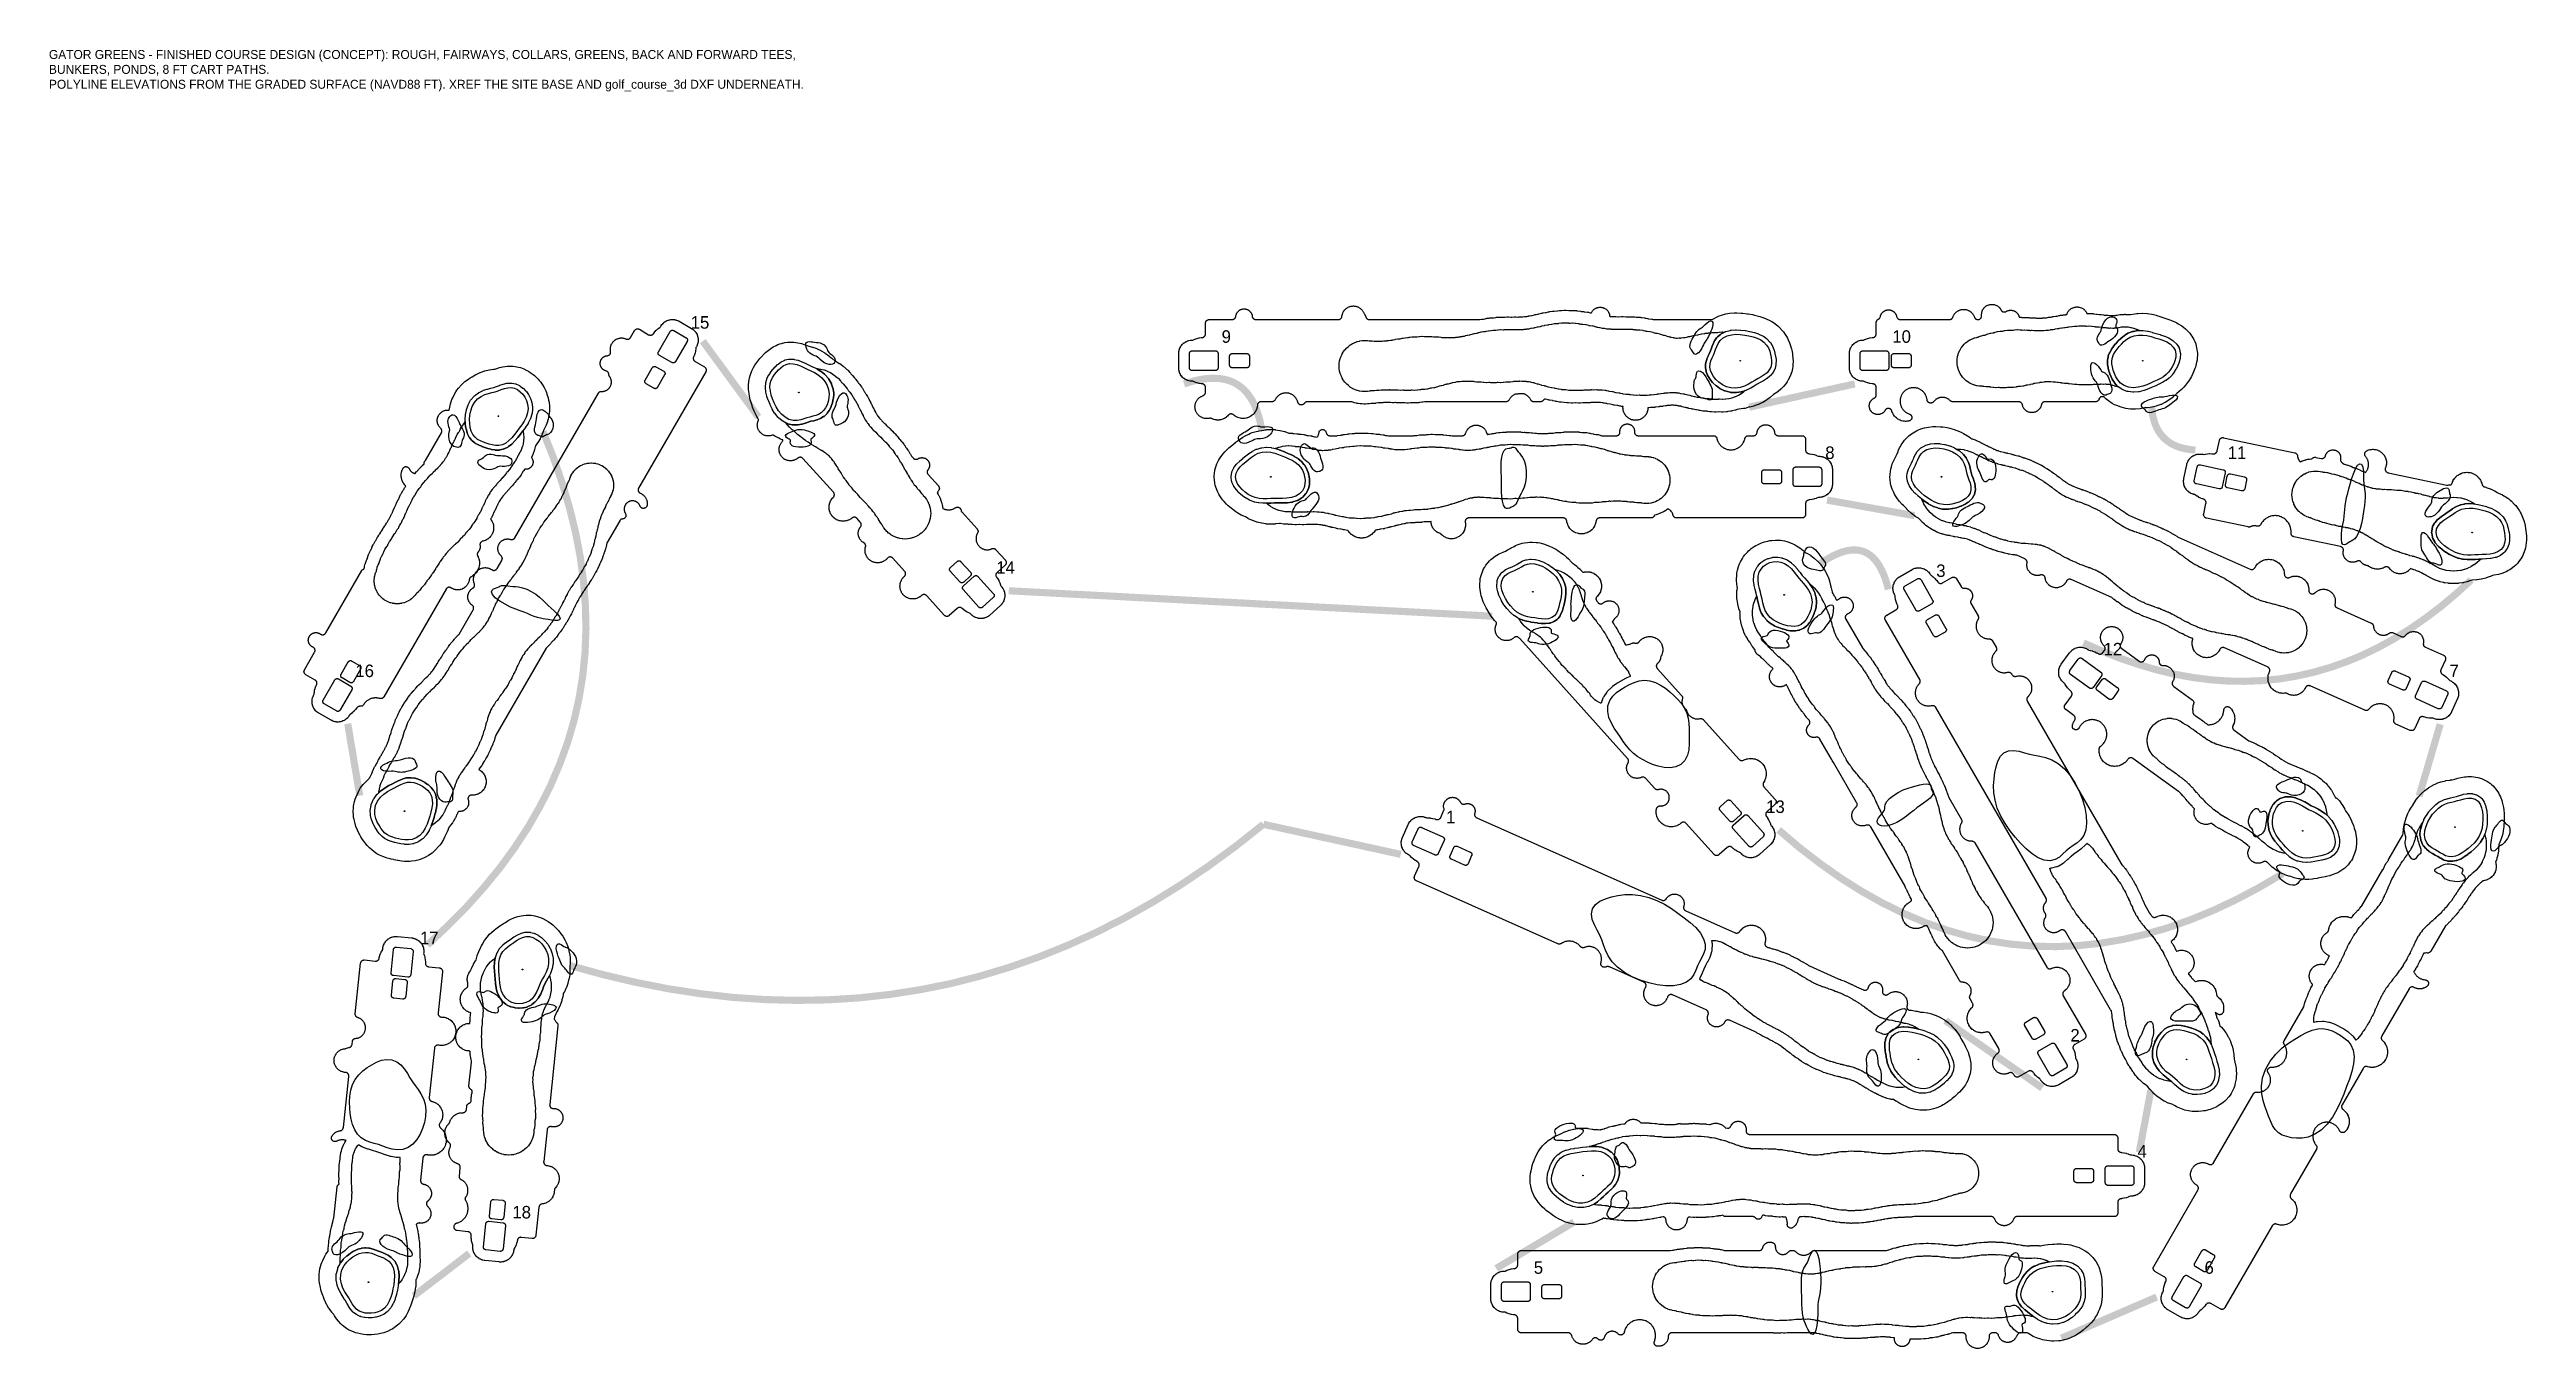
# Model space of a CAD drawing. Extents: x 425531 to 428300, y 1577248 to 1578701.
import ezdxf

# ---------------------------------------------------------------- set-up
doc = ezdxf.new("R2010")
doc.units = 21
for name, color, linetype, true_color in [('L-GOLF-ANNO', 7, 'Continuous', 0xffd23c), ('L-GOLF-BNKR', 7, 'Continuous', 0xe9dcb5), ('L-GOLF-CART', 7, 'Continuous', 0xcfcac0), ('L-GOLF-COLLAR', 7, 'Continuous', 0x5f9a33), ('L-GOLF-FWY', 7, 'Continuous', 0x6a9e35), ('L-GOLF-GRN', 7, 'Continuous', 0x74b23e), ('L-GOLF-PIN', 7, 'Continuous', 0xe0262b), ('L-GOLF-ROUGH', 7, 'Continuous', 0x4f7d2c), ('L-GOLF-TEE', 7, 'Continuous', 0x6fa63a), ('L-GOLF-WATR', 7, 'Continuous', 0x2b6f9a)]:
    doc.layers.add(name, color=color, linetype=linetype, true_color=true_color)

msp = doc.modelspace()

# ---------------------------------------------------------------- texts
at = {"layer": 'L-GOLF-ANNO'}
for s, p in [('15', (426247.6, 1578388.3)), ('9', (426841.3, 1578372.5)), ('10', (427591.3, 1578372.5)), ('8', (427516.3, 1578242.6)), ('11', (427966.3, 1578242.6)), ('14', (426589.3, 1578114.1)), ('3', (427640.4, 1578110.6)), ('12', (427827.5, 1578022.9)), ('16', (425872.6, 1577998.6)), ('7', (428214.4, 1577998.6)), ('13', (427450.2, 1577846.6)), ('1', (427092.3, 1577835.1)), ('17', (425944.9, 1577699.8)), ('2', (427790.4, 1577591)), ('4', (427865.4, 1577461.1)), ('18', (426048.2, 1577393.1)), ('5', (427190.4, 1577331.2)), ('6', (427940.4, 1577331.2))]:
    msp.add_text(s, height=14, dxfattribs=at).set_placement(p)
at = {"layer": 'L-GOLF-ANNO', "insert": (425530, 1578700), "char_height": 10, "width": 900, "attachment_point": 1}
msp.add_mtext('GATOR GREENS - FINISHED COURSE DESIGN (CONCEPT): ROUGH, FAIRWAYS, COLLARS, GREENS, BACK AND FORWARD TEES, BUNKERS, PONDS, 8 FT CART PATHS.\\PPOLYLINE ELEVATIONS FROM THE GRADED SURFACE (NAVD88 FT). XREF THE SITE BASE AND golf_course_3d DXF UNDERNEATH.', dxfattribs=at)

# ---------------------------------------------------------------- linework, layer by layer
at = {"layer": 'L-GOLF-BNKR'}
for points, elevation in [([(427368.1, 1578362.4), (427367.5, 1578363.5), (427366.8, 1578364.5), (427366, 1578365.5), (427365.4, 1578366.7), (427365, 1578368.2), (427365.1, 1578370.1), (427365.7, 1578372.2), (427366.5, 1578374.3), (427367.6, 1578376.4), (427368.7, 1578378.3), (427369.6, 1578380), (427370.6, 1578381.8), (427371.6, 1578383.5), (427372.7, 1578385.1), (427374, 1578386.5), (427375.3, 1578387.6), (427376.6, 1578388.5), (427377.8, 1578389.2), (427379.1, 1578390.1), (427380.5, 1578391.4), (427382.1, 1578393.1), (427384.1, 1578394.8), (427386.2, 1578396.3), (427388.1, 1578397), (427389.6, 1578396.7), (427390.5, 1578395.3), (427390.6, 1578393.1), (427390.1, 1578390.5), (427389.3, 1578387.9), (427388.4, 1578385.4), (427387.5, 1578383.2), (427386.6, 1578381.3), (427385.7, 1578379.5), (427384.8, 1578377.8), (427383.8, 1578376.2), (427382.7, 1578374.8), (427381.7, 1578373.4), (427380.8, 1578372), (427380, 1578370.3), (427379, 1578368.2), (427377.8, 1578365.8), (427376.3, 1578363.4), (427374.5, 1578361.3), (427372.7, 1578360), (427371.1, 1578359.6), (427369.8, 1578360.1), (427368.8, 1578361.1), (427368.1, 1578362.4)], 72.6), ([(427821.7, 1578372.8), (427821.2, 1578373.8), (427820.7, 1578374.8), (427820.4, 1578375.9), (427820.3, 1578377.3), (427820.7, 1578378.9), (427821.5, 1578380.6), (427822.5, 1578382.3), (427823.5, 1578383.9), (427824.4, 1578385.3), (427824.9, 1578386.8), (427825.3, 1578388.5), (427825.8, 1578390.6), (427826.7, 1578393.1), (427828.1, 1578395.7), (427829.9, 1578398.1), (427832, 1578399.9), (427834.1, 1578401.1), (427836.1, 1578401.5), (427837.8, 1578401.4), (427839.2, 1578401), (427840.4, 1578400.4), (427841.3, 1578399.6), (427841.9, 1578398.5), (427842.2, 1578397.2), (427842.2, 1578395.6), (427841.8, 1578394), (427841.4, 1578392.5), (427841.2, 1578391.3), (427841.4, 1578390.4), (427842, 1578389.5), (427842.7, 1578388.5), (427843.2, 1578387), (427843.2, 1578385.2), (427842.6, 1578383.1), (427841.4, 1578381), (427839.7, 1578379), (427837.8, 1578377.4), (427835.9, 1578376), (427834.2, 1578374.7), (427832.4, 1578373.5), (427830.6, 1578372.2), (427828.8, 1578371), (427827, 1578370.1), (427825.4, 1578369.8), (427824, 1578370), (427823, 1578370.8), (427822.3, 1578371.7), (427821.7, 1578372.8)], 71.1), ([(426376.3, 1578370.6), (426376.5, 1578371.9), (426377.2, 1578373), (426378.5, 1578373.6), (426380.3, 1578373.8), (426382.2, 1578373.7), (426384.3, 1578373.5), (426386.2, 1578373.2), (426388.2, 1578373), (426390.2, 1578372.7), (426392.4, 1578372.3), (426394.6, 1578371.4), (426396.7, 1578370.1), (426398.4, 1578368.5), (426399.6, 1578366.8), (426400.3, 1578365.3), (426400.7, 1578363.9), (426401.2, 1578362.8), (426402, 1578361.8), (426403.3, 1578360.7), (426405, 1578359.4), (426406.6, 1578357.9), (426408, 1578356.3), (426408.8, 1578354.7), (426409.1, 1578353.2), (426408.9, 1578351.8), (426408.4, 1578350.6), (426407.5, 1578349.5), (426406.2, 1578348.7), (426404.5, 1578348.2), (426402.3, 1578348.2), (426399.7, 1578348.9), (426397, 1578350.2), (426394.5, 1578351.9), (426392.5, 1578353.7), (426390.8, 1578355.3), (426389.5, 1578356.5), (426388.1, 1578357.4), (426386.6, 1578358.1), (426384.7, 1578358.8), (426382.7, 1578359.8), (426380.8, 1578361), (426379.3, 1578362.4), (426378.2, 1578363.8), (426377.6, 1578365.2), (426377.2, 1578366.5), (426376.8, 1578367.8), (426376.5, 1578369.2), (426376.3, 1578370.6)], 72), ([(427389.2, 1578309.4), (427388.3, 1578308.7), (427387.1, 1578308.6), (427385.7, 1578308.9), (427384.2, 1578309.5), (427382.8, 1578309.9), (427381.5, 1578310.2), (427380, 1578310.4), (427378.2, 1578310.7), (427376.3, 1578311.4), (427374.2, 1578312.8), (427372.4, 1578314.8), (427370.9, 1578317.2), (427369.9, 1578319.7), (427369.5, 1578322.1), (427369.4, 1578324.1), (427369.5, 1578325.8), (427369.6, 1578327.2), (427369.7, 1578328.6), (427369.8, 1578329.8), (427370.1, 1578330.8), (427370.6, 1578331.7), (427371.1, 1578332.5), (427371.5, 1578333.2), (427371.8, 1578334.3), (427372, 1578335.7), (427372.2, 1578337.4), (427372.7, 1578339.2), (427373.6, 1578340.6), (427375.1, 1578341.1), (427376.9, 1578340.7), (427379, 1578339.2), (427380.9, 1578337.1), (427382.6, 1578334.6), (427384, 1578332.2), (427385.2, 1578330), (427386.3, 1578328), (427387.4, 1578326.1), (427388.4, 1578324.3), (427389.2, 1578322.5), (427389.7, 1578320.7), (427389.9, 1578319.1), (427389.9, 1578317.6), (427389.8, 1578316.3), (427389.7, 1578315), (427389.7, 1578313.6), (427389.8, 1578312.1), (427389.7, 1578310.6), (427389.2, 1578309.4)], 71.7), ([(427832.6, 1578314.9), (427831.5, 1578314.5), (427830.4, 1578314.1), (427829.1, 1578313.8), (427827.7, 1578314), (427826.2, 1578314.9), (427824.7, 1578316.6), (427823.4, 1578318.8), (427822.3, 1578321.3), (427821.6, 1578323.6), (427821, 1578325.5), (427820.3, 1578327), (427819.5, 1578328.3), (427818.4, 1578329.7), (427817.1, 1578331.4), (427815.8, 1578333.4), (427814.8, 1578335.6), (427814, 1578337.9), (427813.5, 1578340.2), (427813.2, 1578342.4), (427813.1, 1578344.7), (427813.2, 1578346.8), (427813.7, 1578348.7), (427814.6, 1578350), (427816, 1578350.4), (427817.7, 1578349.8), (427819.6, 1578348.3), (427821.5, 1578346.2), (427823, 1578344), (427824.3, 1578342.2), (427825.3, 1578340.9), (427826.4, 1578340.1), (427827.5, 1578339.5), (427828.8, 1578338.8), (427830.1, 1578337.7), (427831.4, 1578336.2), (427832.5, 1578334.4), (427833.4, 1578332.5), (427834.1, 1578330.4), (427834.8, 1578328.4), (427835.4, 1578326.3), (427836.1, 1578324.1), (427836.6, 1578321.8), (427836.7, 1578319.7), (427836.5, 1578317.9), (427835.8, 1578316.6), (427834.8, 1578315.8), (427833.7, 1578315.3), (427832.6, 1578314.9)], 70.8), ([(426085.3, 1578295.3), (426086.1, 1578294.9), (426086.9, 1578294.3), (426087.6, 1578293.6), (426088.3, 1578292.6), (426088.8, 1578291.6), (426089.4, 1578290.5), (426090.2, 1578289.4), (426091.1, 1578288.3), (426092.2, 1578286.9), (426093.1, 1578284.9), (426093.8, 1578282.5), (426094, 1578279.6), (426093.5, 1578276.6), (426092.4, 1578274), (426090.9, 1578272), (426089.3, 1578270.7), (426087.8, 1578270), (426086.4, 1578269.4), (426085.3, 1578268.9), (426084.2, 1578268.3), (426083.2, 1578267.7), (426082.2, 1578267.3), (426081.3, 1578267.3), (426080.3, 1578267.5), (426079.5, 1578267.9), (426078.6, 1578268.3), (426077.7, 1578268.7), (426076.6, 1578268.9), (426075.5, 1578269.4), (426074.4, 1578270.2), (426073.6, 1578271.7), (426073.1, 1578273.7), (426073.1, 1578276), (426073.4, 1578278.5), (426073.9, 1578280.8), (426074.4, 1578283), (426074.8, 1578285.2), (426075.1, 1578287.6), (426075.5, 1578290.1), (426076.1, 1578292.7), (426077.1, 1578295), (426078.3, 1578296.8), (426079.7, 1578297.7), (426081.1, 1578297.9), (426082.4, 1578297.4), (426083.4, 1578296.6), (426084.4, 1578295.9), (426085.3, 1578295.3)], 68.5), ([(426422.4, 1578313.4), (426423, 1578312), (426423.4, 1578310.5), (426423.6, 1578308.9), (426423.5, 1578307), (426423.2, 1578305.1), (426422.8, 1578303.4), (426422.6, 1578301.9), (426422.6, 1578300.6), (426422.9, 1578299.3), (426423.4, 1578297.8), (426423.9, 1578295.9), (426424, 1578293.4), (426423.6, 1578290.8), (426422.7, 1578288.1), (426421.2, 1578285.9), (426419.6, 1578284.2), (426417.9, 1578283.1), (426416.4, 1578282.3), (426414.9, 1578281.6), (426413.5, 1578281), (426412.1, 1578280.5), (426410.8, 1578280.3), (426409.7, 1578280.5), (426408.8, 1578281.3), (426408.1, 1578282.5), (426407.7, 1578284), (426407.3, 1578285.4), (426406.9, 1578286.6), (426406.5, 1578287.8), (426406, 1578289.1), (426405.7, 1578290.6), (426405.8, 1578292.3), (426406.2, 1578294.3), (426407, 1578296.3), (426407.9, 1578298.2), (426408.8, 1578299.9), (426409.5, 1578301.7), (426410.2, 1578303.6), (426410.8, 1578306), (426411.7, 1578308.7), (426412.9, 1578311.4), (426414.4, 1578313.9), (426416.1, 1578315.6), (426417.8, 1578316.5), (426419.3, 1578316.5), (426420.6, 1578315.8), (426421.6, 1578314.7), (426422.4, 1578313.4)], 71.3), ([(427910, 1578312.3), (427909.8, 1578310.7), (427908.7, 1578308.9), (427906.9, 1578307.2), (427905, 1578305.7), (427903.2, 1578304.3), (427901.6, 1578303.1), (427900, 1578302), (427898.4, 1578300.9), (427896.7, 1578299.9), (427894.8, 1578299.1), (427892.9, 1578298.5), (427891.1, 1578298), (427889.4, 1578297.4), (427887.6, 1578296.8), (427885.7, 1578296), (427883.5, 1578295.2), (427881.2, 1578294.5), (427879, 1578294.3), (427877.2, 1578294.5), (427875.8, 1578295.2), (427875, 1578296.1), (427874.3, 1578297), (427873.7, 1578297.9), (427872.7, 1578298.7), (427871.6, 1578299.6), (427870.5, 1578300.6), (427869.9, 1578301.8), (427870, 1578303.3), (427871.1, 1578304.9), (427873, 1578306.4), (427875.4, 1578307.7), (427877.9, 1578308.7), (427880.3, 1578309.5), (427882.5, 1578310.2), (427884.4, 1578310.8), (427886.3, 1578311.3), (427888.1, 1578311.7), (427889.8, 1578311.9), (427891.4, 1578312), (427892.9, 1578312), (427894.4, 1578312.1), (427896.2, 1578312.5), (427898.5, 1578313), (427901.2, 1578313.6), (427904.1, 1578314.1), (427906.9, 1578314.1), (427909, 1578313.5), (427910, 1578312.3)], 71.4), ([(425990.4, 1578257.1), (425989.6, 1578256.2), (425988.5, 1578255.7), (425987.2, 1578255.5), (425985.9, 1578255.7), (425984.4, 1578256), (425982.8, 1578256.6), (425981.1, 1578257.8), (425979.6, 1578259.5), (425978.2, 1578261.9), (425977.4, 1578264.8), (425977, 1578267.6), (425977.2, 1578270.2), (425977.6, 1578272.3), (425977.9, 1578273.9), (425978.1, 1578275.3), (425977.8, 1578276.8), (425977.3, 1578278.5), (425976.8, 1578280.4), (425976.4, 1578282.5), (425976.2, 1578284.5), (425976.4, 1578286.3), (425976.9, 1578287.8), (425977.6, 1578289), (425978.4, 1578290.2), (425979.4, 1578291.2), (425980.5, 1578291.9), (425981.9, 1578292), (425983.4, 1578291.4), (425985, 1578290.1), (425986.4, 1578288), (425987.6, 1578285.7), (425988.7, 1578283.4), (425989.6, 1578281.3), (425990.5, 1578279.5), (425991.5, 1578277.7), (425992.6, 1578275.8), (425993.5, 1578273.8), (425994.2, 1578271.6), (425994.4, 1578269.5), (425994.1, 1578267.7), (425993.6, 1578266.3), (425992.9, 1578265.2), (425992.3, 1578264.2), (425991.9, 1578263.1), (425991.6, 1578261.7), (425991.4, 1578260.1), (425991, 1578258.5), (425990.4, 1578257.1)], 68.4), ([(426384.2, 1578266.5), (426383, 1578265.6), (426382.1, 1578264.9), (426381.8, 1578264.1), (426381.9, 1578263.1), (426382.3, 1578261.9), (426382.3, 1578260.5), (426381.8, 1578259.1), (426380.4, 1578257.8), (426378.5, 1578256.8), (426376, 1578256.2), (426373.4, 1578255.8), (426370.7, 1578255.6), (426368, 1578255.7), (426365.3, 1578256), (426363, 1578256.5), (426361, 1578257.4), (426359.7, 1578258.6), (426359.1, 1578259.9), (426359, 1578261.2), (426359.3, 1578262.4), (426359.3, 1578263.3), (426358.8, 1578264.1), (426357.8, 1578264.8), (426356.3, 1578265.5), (426354.9, 1578266.5), (426354, 1578267.6), (426353.8, 1578268.8), (426354.5, 1578270), (426355.8, 1578271), (426357.5, 1578271.9), (426359.3, 1578272.7), (426361.1, 1578273.4), (426363, 1578274.2), (426365.1, 1578274.9), (426367.5, 1578275.4), (426370, 1578275.7), (426372.4, 1578275.6), (426374.8, 1578275.1), (426376.8, 1578274.5), (426378.7, 1578273.9), (426380.5, 1578273.2), (426382.3, 1578272.6), (426384, 1578271.8), (426385.4, 1578271), (426386.2, 1578269.9), (426386.2, 1578268.7), (426385.4, 1578267.6), (426384.2, 1578266.5)], 69.5), ([(426860.5, 1578263.8), (426860.1, 1578265.1), (426860.1, 1578266.4), (426860.7, 1578267.9), (426862, 1578269.4), (426863.8, 1578270.8), (426865.8, 1578272), (426867.7, 1578273.1), (426869.5, 1578274.1), (426871, 1578275.1), (426872.5, 1578276.2), (426874.1, 1578277.3), (426876, 1578278.4), (426878.1, 1578279.1), (426880.1, 1578279.5), (426882, 1578279.4), (426883.6, 1578279.1), (426885, 1578278.7), (426886.4, 1578278.4), (426888, 1578278.5), (426890, 1578278.6), (426892.2, 1578278.8), (426894.5, 1578278.7), (426896.4, 1578278.3), (426897.7, 1578277.4), (426898.3, 1578276.2), (426898.3, 1578274.8), (426897.8, 1578273.3), (426897, 1578271.8), (426895.9, 1578270.2), (426894.4, 1578268.7), (426892.5, 1578267.4), (426890.1, 1578266.2), (426887.5, 1578265.5), (426884.9, 1578265.1), (426882.7, 1578265), (426880.9, 1578265), (426879.4, 1578264.9), (426878, 1578264.3), (426876.3, 1578263.4), (426874.3, 1578262.3), (426871.8, 1578261.2), (426869.2, 1578260.4), (426866.8, 1578260), (426864.7, 1578260.2), (426863.2, 1578260.8), (426862, 1578261.7), (426861.2, 1578262.7), (426860.5, 1578263.8)], 69.7), ([(426047.4, 1578237.9), (426046.7, 1578236.7), (426045.6, 1578235.7), (426043.9, 1578234.9), (426041.7, 1578234.4), (426039.3, 1578234.2), (426036.9, 1578234.2), (426034.8, 1578234.4), (426033.3, 1578234.3), (426032.1, 1578233.9), (426030.9, 1578233.2), (426029.4, 1578232.3), (426027.4, 1578231.4), (426025, 1578230.7), (426022.3, 1578230.6), (426019.6, 1578230.9), (426017.2, 1578231.7), (426015.2, 1578232.7), (426013.6, 1578233.8), (426012.1, 1578235), (426010.9, 1578236.2), (426010.1, 1578237.5), (426009.7, 1578238.7), (426010, 1578240), (426010.9, 1578241.1), (426012.2, 1578242.1), (426013.7, 1578242.8), (426015, 1578243.5), (426016, 1578244.3), (426016.8, 1578245.1), (426017.7, 1578246), (426018.8, 1578246.9), (426020.4, 1578247.6), (426022.4, 1578247.9), (426024.6, 1578247.8), (426026.8, 1578247.4), (426028.8, 1578247), (426030.7, 1578246.6), (426032.6, 1578246.4), (426034.8, 1578246.3), (426037.3, 1578246.2), (426040, 1578245.9), (426042.6, 1578245.3), (426044.8, 1578244.4), (426046.4, 1578243.2), (426047.3, 1578241.8), (426047.7, 1578240.5), (426047.7, 1578239.2), (426047.4, 1578237.9)], 67.4), ([(426935.5, 1578259.2), (426937.1, 1578258.1), (426938.5, 1578256.9), (426939.8, 1578255.7), (426940.8, 1578255), (426941.8, 1578254.8), (426942.8, 1578254.9), (426944.1, 1578255), (426945.5, 1578254.7), (426947.1, 1578253.7), (426948.5, 1578252.2), (426949.7, 1578250.2), (426950.7, 1578247.9), (426951.4, 1578245.8), (426952, 1578243.6), (426952.6, 1578241.5), (426953.3, 1578239.3), (426954, 1578237), (426954.4, 1578234.8), (426954.4, 1578232.7), (426954, 1578231), (426953.2, 1578229.9), (426952.1, 1578229.2), (426951, 1578228.7), (426949.9, 1578228.4), (426948.7, 1578228.2), (426947.5, 1578228.2), (426946.2, 1578228.5), (426944.8, 1578229.5), (426943.4, 1578231), (426942.2, 1578232.9), (426941.2, 1578234.8), (426940.3, 1578236.4), (426939.4, 1578237.6), (426938.3, 1578238.6), (426936.9, 1578239.5), (426935.2, 1578240.7), (426933.4, 1578242.5), (426931.7, 1578244.8), (426930.3, 1578247.3), (426929.6, 1578250), (426929.3, 1578252.4), (426929.5, 1578254.5), (426930, 1578256.2), (426930.7, 1578257.7), (426931.6, 1578258.8), (426932.7, 1578259.5), (426934, 1578259.7), (426935.5, 1578259.2)], 71.1), ([(427154.2, 1578222.6), (427154, 1578227.9), (427153.9, 1578233.5), (427154, 1578239.3), (427154.6, 1578244.7), (427155.8, 1578249.1), (427157.3, 1578252.2), (427159, 1578253.8), (427160.7, 1578254.4), (427162.3, 1578254.6), (427163.7, 1578254.7), (427165, 1578255.2), (427166.3, 1578255.6), (427167.6, 1578255.8), (427169, 1578255.3), (427170.3, 1578254.1), (427171.6, 1578252.5), (427172.9, 1578250.7), (427174.3, 1578248.9), (427176, 1578247), (427177.8, 1578244.4), (427179.6, 1578240.7), (427181.1, 1578235.6), (427181.9, 1578229.3), (427181.9, 1578222.6), (427181.1, 1578216.2), (427179.6, 1578210.9), (427177.9, 1578206.8), (427176.2, 1578203.8), (427174.8, 1578201.3), (427173.5, 1578198.9), (427172.4, 1578196.5), (427171.3, 1578194), (427170.2, 1578192), (427168.9, 1578190.5), (427167.6, 1578189.6), (427166.3, 1578189), (427164.9, 1578188.5), (427163.5, 1578187.7), (427161.8, 1578187.1), (427160, 1578187), (427158.2, 1578188.1), (427156.6, 1578190.9), (427155.4, 1578195.2), (427154.6, 1578200.5), (427154.3, 1578206.3), (427154.3, 1578212), (427154.3, 1578217.4), (427154.2, 1578222.6)], 72.2), ([(427693.4, 1578247.6), (427694.6, 1578246.3), (427695.6, 1578244.8), (427696.5, 1578243.5), (427697.3, 1578242.6), (427698.1, 1578242.4), (427699.2, 1578242.5), (427700.6, 1578242.7), (427702.1, 1578242.4), (427703.7, 1578241.3), (427705.2, 1578239.5), (427706.2, 1578237.1), (427706.8, 1578234.4), (427707.1, 1578231.6), (427707, 1578229), (427706.8, 1578226.6), (427706.4, 1578224.4), (427705.9, 1578222.5), (427705.1, 1578220.9), (427704.1, 1578219.9), (427703, 1578219.4), (427701.8, 1578219.4), (427700.7, 1578219.6), (427699.7, 1578219.6), (427698.9, 1578219.3), (427698.1, 1578218.6), (427697.2, 1578217.7), (427696.2, 1578217), (427695, 1578217), (427693.8, 1578217.7), (427692.7, 1578219.1), (427691.7, 1578220.9), (427691, 1578223), (427690.3, 1578224.9), (427689.5, 1578226.7), (427688.6, 1578228.6), (427687.6, 1578230.6), (427686.7, 1578233), (427686, 1578235.5), (427685.8, 1578238.1), (427685.9, 1578240.5), (427686.5, 1578242.6), (427687.2, 1578244.2), (427688, 1578245.6), (427688.9, 1578246.8), (427689.9, 1578247.8), (427691, 1578248.3), (427692.2, 1578248.3), (427693.4, 1578247.6)], 73.1), ([(428118.5, 1578186), (428117.8, 1578181.1), (428116.9, 1578175.9), (428115.8, 1578170.4), (428114.3, 1578164.9), (428112.5, 1578159.9), (428110.5, 1578155.9), (428108.4, 1578153.3), (428106.4, 1578151.7), (428104.5, 1578150.7), (428102.7, 1578149.8), (428100.9, 1578148.6), (428099, 1578147.3), (428097, 1578146.4), (428095.2, 1578146.8), (428094, 1578148.9), (428093.4, 1578152.8), (428093.5, 1578158.1), (428094.1, 1578163.8), (428095.1, 1578169.4), (428096, 1578174.3), (428096.6, 1578178.5), (428097.1, 1578182.3), (428097.4, 1578186.2), (428097.8, 1578190.4), (428098.4, 1578194.8), (428099.3, 1578199.5), (428100.5, 1578204.2), (428101.8, 1578209.1), (428103.2, 1578214.4), (428104.9, 1578220.1), (428106.9, 1578226), (428109.2, 1578231.4), (428111.6, 1578235.5), (428114, 1578237.3), (428115.9, 1578236.6), (428117.3, 1578233.4), (428118, 1578228.7), (428118.2, 1578223.4), (428118.3, 1578218.7), (428118.4, 1578214.8), (428118.8, 1578211.9), (428119.3, 1578209.3), (428119.8, 1578206.5), (428120.1, 1578203.2), (428120.1, 1578199.4), (428119.8, 1578195.1), (428119.2, 1578190.6), (428118.5, 1578186)], 69.6), ([(426947.9, 1578204.7), (426948.7, 1578203.7), (426949.3, 1578202.6), (426949.8, 1578201.2), (426950.1, 1578199.7), (426949.9, 1578197.9), (426949.3, 1578195.9), (426948.3, 1578193.7), (426946.8, 1578191.7), (426945.2, 1578189.8), (426943.7, 1578188.1), (426942.4, 1578186.5), (426941.2, 1578184.9), (426940, 1578183.2), (426938.7, 1578181.5), (426937.2, 1578179.9), (426935.5, 1578178.7), (426933.9, 1578178.1), (426932.5, 1578178), (426931.4, 1578178.2), (426930.3, 1578178.4), (426929.2, 1578178.4), (426927.9, 1578178), (426926.2, 1578177.4), (426924.4, 1578176.8), (426922.7, 1578176.6), (426921.3, 1578177), (426920.4, 1578178), (426920.1, 1578179.5), (426920.2, 1578181.4), (426920.6, 1578183.4), (426921.3, 1578185.5), (426922.3, 1578187.7), (426923.5, 1578189.9), (426925.1, 1578192), (426927.1, 1578193.7), (426929.1, 1578195), (426931.1, 1578195.8), (426932.8, 1578196.3), (426934.1, 1578196.6), (426935.3, 1578197.2), (426936.4, 1578198.2), (426937.8, 1578199.8), (426939.5, 1578201.7), (426941.4, 1578203.5), (426943.4, 1578204.8), (426945.3, 1578205.4), (426946.8, 1578205.4), (426947.9, 1578204.7)], 73), ([(427691.4, 1578192.3), (427692.7, 1578191.7), (427693.8, 1578190.8), (427694.4, 1578189.5), (427694.3, 1578187.9), (427693.3, 1578185.9), (427691.4, 1578183.9), (427689, 1578182), (427686.4, 1578180.5), (427684.1, 1578179.3), (427682.3, 1578178.4), (427681, 1578177.5), (427679.8, 1578176.5), (427678.7, 1578175.2), (427677.3, 1578173.8), (427675.7, 1578172.5), (427673.9, 1578171.2), (427672, 1578170.2), (427670, 1578169.2), (427667.8, 1578168.4), (427665.6, 1578167.6), (427663.3, 1578167.1), (427661.2, 1578167), (427659.7, 1578167.5), (427658.9, 1578168.7), (427659.1, 1578170.5), (427660, 1578172.6), (427661.4, 1578174.6), (427662.8, 1578176.5), (427664, 1578178), (427664.8, 1578179.4), (427665.3, 1578180.8), (427665.9, 1578182.2), (427666.8, 1578183.8), (427668.1, 1578185.3), (427669.8, 1578186.6), (427671.6, 1578187.7), (427673.4, 1578188.6), (427675.2, 1578189.4), (427676.8, 1578190.2), (427678.5, 1578191.1), (427680.4, 1578192.1), (427682.3, 1578193), (427684.3, 1578193.6), (427686, 1578193.9), (427687.6, 1578193.8), (427688.9, 1578193.4), (427690.1, 1578192.9), (427691.4, 1578192.3)], 73.1), ([(428187.7, 1578178.7), (428187, 1578180), (428187.1, 1578181.8), (428187.9, 1578184.1), (428189.2, 1578186.5), (428190.9, 1578188.8), (428192.4, 1578190.6), (428193.5, 1578192.1), (428194.1, 1578193.4), (428194.4, 1578194.6), (428194.5, 1578196.1), (428194.9, 1578197.9), (428195.7, 1578199.8), (428196.9, 1578201.8), (428198.5, 1578203.5), (428200.2, 1578205), (428202, 1578206.2), (428203.8, 1578207.3), (428205.7, 1578208.4), (428207.6, 1578209.4), (428209.4, 1578210), (428211.1, 1578210.3), (428212.4, 1578209.9), (428213.3, 1578209), (428213.8, 1578207.7), (428214.1, 1578206.3), (428214.3, 1578204.9), (428214.5, 1578203.7), (428214.9, 1578202.5), (428215.1, 1578201.1), (428214.9, 1578199.5), (428214.1, 1578197.6), (428212.8, 1578195.7), (428211.1, 1578193.9), (428209.4, 1578192.5), (428207.8, 1578191.3), (428206.5, 1578190.1), (428205.4, 1578188.9), (428204.3, 1578187.3), (428203.1, 1578185.4), (428201.6, 1578183.4), (428199.8, 1578181.4), (428197.8, 1578179.8), (428195.8, 1578178.7), (428193.9, 1578178), (428192.1, 1578177.7), (428190.4, 1578177.6), (428188.9, 1578177.9), (428187.7, 1578178.7)], 68.4), ([(428199.2, 1578125.1), (428197.8, 1578125.7), (428196.7, 1578125.9), (428195.6, 1578126), (428194.5, 1578126.2), (428193.2, 1578126.7), (428192, 1578127.6), (428190.7, 1578129), (428189.6, 1578130.6), (428188.6, 1578132.3), (428187.7, 1578134), (428186.6, 1578135.5), (428185.5, 1578137.2), (428184.5, 1578139.1), (428183.5, 1578141.1), (428182.9, 1578143.2), (428182.5, 1578145.3), (428182.5, 1578147.2), (428182.5, 1578149), (428182.6, 1578150.8), (428182.6, 1578152.8), (428182.5, 1578155), (428182.7, 1578157.2), (428183.3, 1578159.1), (428184.3, 1578160.2), (428185.8, 1578160.2), (428187.6, 1578159.1), (428189.4, 1578157.2), (428191, 1578154.9), (428192.3, 1578152.7), (428193.4, 1578150.9), (428194.4, 1578149.4), (428195.3, 1578148.3), (428196.3, 1578147.2), (428197.3, 1578146), (428198.3, 1578144.6), (428199.3, 1578143.1), (428200.3, 1578141.4), (428201.4, 1578139.5), (428202.6, 1578137.3), (428203.8, 1578134.8), (428205, 1578132.1), (428205.7, 1578129.2), (428205.9, 1578126.7), (428205.3, 1578124.8), (428204.1, 1578123.9), (428202.5, 1578123.8), (428200.8, 1578124.4), (428199.2, 1578125.1)], 67.8), ([(427492.9, 1578138.3), (427493.3, 1578139.1), (427493.8, 1578140), (427494.3, 1578141), (427494.8, 1578142.1), (427495.7, 1578143.2), (427496.9, 1578144.1), (427498.7, 1578144.4), (427500.9, 1578143.9), (427503.3, 1578142.7), (427505.5, 1578140.8), (427507.4, 1578138.7), (427509, 1578136.6), (427510.2, 1578134.6), (427511.4, 1578133), (427512.7, 1578131.4), (427514, 1578129.8), (427515.2, 1578128.2), (427516.1, 1578126.6), (427516.5, 1578125.1), (427516.5, 1578123.8), (427516, 1578122.8), (427515.4, 1578121.9), (427514.9, 1578121.1), (427514.5, 1578120.2), (427514.1, 1578119.2), (427513.5, 1578118.3), (427512.6, 1578117.7), (427511.4, 1578117.4), (427509.9, 1578117.5), (427508.3, 1578117.9), (427506.6, 1578118.3), (427505, 1578118.6), (427503.1, 1578118.9), (427501, 1578119.3), (427498.7, 1578120.1), (427496.2, 1578121.3), (427493.9, 1578123.1), (427492.1, 1578125.2), (427491.1, 1578127.5), (427490.8, 1578129.5), (427491.1, 1578131.1), (427491.6, 1578132.4), (427492.1, 1578133.5), (427492.3, 1578134.5), (427492.4, 1578135.5), (427492.4, 1578136.5), (427492.6, 1578137.5), (427492.9, 1578138.3)], 68.1), ([(426057, 1578072.8), (426052, 1578074.6), (426046.3, 1578077), (426040.1, 1578080), (426034.1, 1578083.6), (426029.1, 1578087.4), (426026, 1578091), (426024.9, 1578093.9), (426025.5, 1578096), (426027.3, 1578097.4), (426029.4, 1578098.2), (426031.4, 1578098.9), (426032.9, 1578099.7), (426034.3, 1578100.4), (426035.9, 1578101), (426038, 1578101.2), (426040.4, 1578101.1), (426043.2, 1578100.8), (426045.9, 1578100.4), (426048.7, 1578100), (426051.7, 1578099.8), (426055.2, 1578099.4), (426059.4, 1578098.5), (426064.3, 1578096.8), (426069.4, 1578094.3), (426074.4, 1578091.3), (426078.7, 1578088), (426082.3, 1578084.7), (426085.4, 1578081.7), (426088.3, 1578078.8), (426091.5, 1578075.8), (426094.9, 1578072.7), (426098.1, 1578069.6), (426100.6, 1578066.6), (426101.5, 1578064.1), (426100.8, 1578062.5), (426098.6, 1578061.8), (426095.3, 1578061.8), (426091.8, 1578062.3), (426088.4, 1578062.9), (426085.3, 1578063.5), (426082.5, 1578063.9), (426079.5, 1578064.4), (426076.2, 1578065.3), (426072.7, 1578066.5), (426069, 1578068), (426065.2, 1578069.6), (426061.3, 1578071.2), (426057, 1578072.8)], 68.5), ([(427242.7, 1578098.8), (427243.6, 1578098), (427244.6, 1578097.4), (427245.5, 1578096.8), (427246.4, 1578095.9), (427247, 1578094.6), (427247.4, 1578092.8), (427247.4, 1578090.7), (427247.2, 1578088.6), (427246.9, 1578086.6), (427246.7, 1578084.7), (427246.6, 1578082.9), (427246.4, 1578080.9), (427246.2, 1578078.9), (427245.7, 1578076.8), (427244.9, 1578074.9), (427244, 1578073.1), (427243, 1578071.6), (427242, 1578070), (427241, 1578068.2), (427239.9, 1578066.1), (427238.6, 1578064), (427237.1, 1578062.1), (427235.5, 1578061), (427234, 1578061), (427232.8, 1578062.2), (427232.1, 1578064.4), (427231.8, 1578067.1), (427231.9, 1578069.9), (427232, 1578072.3), (427232.2, 1578074.4), (427232.2, 1578076), (427232.1, 1578077.6), (427232, 1578079.1), (427231.9, 1578080.7), (427232, 1578082.4), (427232.2, 1578084.2), (427232.4, 1578086.1), (427232.5, 1578088.3), (427232.8, 1578090.8), (427233.2, 1578093.6), (427233.9, 1578096.4), (427235, 1578099), (427236.4, 1578100.9), (427237.9, 1578101.9), (427239.4, 1578101.8), (427240.7, 1578101), (427241.8, 1578099.9), (427242.7, 1578098.8)], 69.5), ([(427524.6, 1578079), (427525.3, 1578077.6), (427525.4, 1578075.8), (427525.3, 1578073.7), (427525.1, 1578071.8), (427524.8, 1578069.9), (427524.4, 1578068), (427523.9, 1578066.1), (427523.1, 1578064.1), (427521.9, 1578062.1), (427520.6, 1578060.3), (427519.3, 1578058.7), (427518.1, 1578057.2), (427516.9, 1578055.7), (427515.9, 1578054.1), (427514.7, 1578052.3), (427513.3, 1578050.6), (427511.8, 1578049.1), (427510.2, 1578048.2), (427508.8, 1578047.8), (427507.6, 1578047.8), (427506.5, 1578048.1), (427505.3, 1578048.1), (427504, 1578047.9), (427502.4, 1578047.4), (427500.7, 1578047.1), (427499, 1578047.1), (427497.8, 1578047.8), (427497.1, 1578049.2), (427497.2, 1578051.3), (427498, 1578053.7), (427499.1, 1578056.1), (427500.4, 1578058.4), (427501.8, 1578060.5), (427503.2, 1578062.4), (427504.6, 1578064.2), (427506, 1578065.7), (427507.5, 1578066.9), (427508.9, 1578067.8), (427510.2, 1578068.5), (427511.4, 1578069.1), (427512.5, 1578070.1), (427513.7, 1578071.6), (427515.2, 1578073.6), (427517.1, 1578075.8), (427519.3, 1578077.8), (427521.4, 1578079.2), (427523.3, 1578079.6), (427524.6, 1578079)], 68.1), ([(427212.9, 1578047), (427214.8, 1578046.4), (427216.5, 1578045.5), (427217.4, 1578044.3), (427217.5, 1578043), (427216.7, 1578041.6), (427215.3, 1578040.2), (427213.5, 1578039), (427211.4, 1578037.9), (427209.3, 1578036.8), (427206.9, 1578035.9), (427204.4, 1578035.3), (427201.9, 1578034.9), (427199.5, 1578035), (427197.3, 1578035.3), (427195.6, 1578035.9), (427194, 1578036.4), (427192.6, 1578036.8), (427190.9, 1578037.1), (427189.1, 1578037.2), (427187.2, 1578037.4), (427185.5, 1578037.9), (427184.4, 1578038.7), (427184.1, 1578039.7), (427184.4, 1578040.9), (427185.1, 1578042.1), (427185.7, 1578043.1), (427186.1, 1578044.1), (427186.2, 1578045.2), (427186.2, 1578046.4), (427186.4, 1578047.7), (427187.1, 1578049.1), (427188.5, 1578050.5), (427190.4, 1578051.7), (427192.7, 1578052.7), (427195.3, 1578053.4), (427197.8, 1578053.9), (427200.4, 1578054.3), (427202.9, 1578054.5), (427205.2, 1578054.4), (427207.3, 1578054), (427208.8, 1578053.1), (427209.7, 1578052), (427209.9, 1578050.7), (427209.7, 1578049.5), (427209.7, 1578048.5), (427210.1, 1578047.8), (427211.2, 1578047.4), (427212.9, 1578047)], 69.7), ([(427473.2, 1578038.3), (427473.9, 1578037.4), (427474.8, 1578036.1), (427475.6, 1578034.8), (427475.7, 1578033.5), (427475, 1578032.3), (427473.5, 1578031.5), (427471.5, 1578031.1), (427469.2, 1578030.9), (427466.9, 1578030.9), (427464.6, 1578030.9), (427462.3, 1578031), (427459.9, 1578031.1), (427457.4, 1578031.5), (427455.1, 1578032.1), (427453, 1578033.1), (427451.2, 1578034.2), (427449.9, 1578035.4), (427448.7, 1578036.6), (427447.7, 1578037.7), (427446.6, 1578038.8), (427445.6, 1578039.9), (427444.9, 1578041.1), (427444.9, 1578042.2), (427445.6, 1578043.2), (427447, 1578043.9), (427448.6, 1578044.5), (427450.2, 1578044.9), (427451.4, 1578045.3), (427452.2, 1578046), (427452.6, 1578047), (427453.2, 1578048.2), (427454.2, 1578049.4), (427455.8, 1578050.4), (427458, 1578051), (427460.6, 1578051.1), (427463.4, 1578050.8), (427466, 1578050.1), (427468.5, 1578049.3), (427470.8, 1578048.3), (427472.8, 1578047.1), (427474.4, 1578045.9), (427475.4, 1578044.5), (427475.7, 1578043.1), (427475.3, 1578041.8), (427474.4, 1578040.8), (427473.6, 1578039.9), (427473.1, 1578039.1), (427473.2, 1578038.3)], 68.3), ([(425901.1, 1577897.6), (425902.2, 1577899.1), (425903.9, 1577900.4), (425905.9, 1577901.5), (425907.8, 1577902.5), (425909.7, 1577903.3), (425911.6, 1577904.1), (425913.6, 1577904.6), (425915.6, 1577905), (425917.5, 1577905.2), (425919.3, 1577905.4), (425921, 1577905.5), (425922.6, 1577905.9), (425924.4, 1577906.5), (425926.5, 1577907.2), (425929, 1577907.9), (425931.7, 1577908.3), (425934.4, 1577908.3), (425936.6, 1577907.8), (425938.1, 1577906.8), (425939.1, 1577905.6), (425939.6, 1577904.4), (425939.9, 1577903.3), (425940.4, 1577902.2), (425940.9, 1577901.1), (425941.4, 1577899.9), (425941.5, 1577898.7), (425940.9, 1577897.4), (425939.7, 1577896.3), (425937.8, 1577895.3), (425935.7, 1577894.5), (425933.6, 1577893.9), (425931.6, 1577893.4), (425929.7, 1577892.9), (425927.8, 1577892.4), (425925.8, 1577892.1), (425923.8, 1577892), (425921.9, 1577892.1), (425920.1, 1577892.4), (425918.5, 1577892.8), (425917, 1577893.1), (425915.1, 1577893.2), (425912.9, 1577893.2), (425910.1, 1577893.1), (425907.1, 1577893.3), (425904.2, 1577893.8), (425902.1, 1577894.8), (425901, 1577896.1), (425901.1, 1577897.6)], 68.8), ([(425963, 1577889.4), (425963.4, 1577891.2), (425964.2, 1577892.7), (425965.4, 1577893.5), (425967, 1577893.4), (425968.9, 1577892.3), (425970.8, 1577890.3), (425972.5, 1577887.9), (425973.9, 1577885.5), (425975.2, 1577883.3), (425976.3, 1577881.5), (425977.4, 1577879.8), (425978.7, 1577878.2), (425979.9, 1577876.4), (425980.8, 1577874.5), (425981.5, 1577872.5), (425981.8, 1577870.7), (425981.7, 1577869.1), (425981.6, 1577867.7), (425981.4, 1577866.4), (425981.4, 1577864.9), (425981.4, 1577863.4), (425981.3, 1577861.9), (425980.9, 1577860.6), (425980.2, 1577859.7), (425979.2, 1577859.2), (425978, 1577859), (425976.8, 1577859), (425975.6, 1577858.9), (425974.2, 1577858.7), (425972.7, 1577858.7), (425970.9, 1577859), (425969.1, 1577860.1), (425967.2, 1577861.9), (425965.7, 1577864.4), (425964.6, 1577867.1), (425964.1, 1577869.8), (425964, 1577872.1), (425964, 1577874), (425964.1, 1577875.5), (425963.9, 1577876.9), (425963.6, 1577878.4), (425963.2, 1577879.9), (425962.8, 1577881.4), (425962.7, 1577883), (425962.6, 1577884.5), (425962.7, 1577886), (425962.8, 1577887.6), (425963, 1577889.4)], 69), ([(428022.8, 1577872.3), (428022.1, 1577873.2), (428021.4, 1577874.2), (428020.9, 1577875.4), (428020.9, 1577876.7), (428021.6, 1577878.1), (428023, 1577879.4), (428025, 1577880.5), (428027.2, 1577881.5), (428029.4, 1577882.3), (428031.5, 1577883.1), (428033.5, 1577884), (428035.7, 1577884.9), (428038, 1577885.8), (428040.5, 1577886.5), (428043, 1577886.7), (428045.1, 1577886.4), (428046.7, 1577885.5), (428047.6, 1577884.4), (428048.1, 1577883.3), (428048.4, 1577882.2), (428048.9, 1577881.4), (428049.6, 1577880.7), (428050.5, 1577880.1), (428051.4, 1577879.5), (428052.1, 1577878.7), (428052.5, 1577877.7), (428052.7, 1577876.7), (428052.7, 1577875.5), (428052.7, 1577874.3), (428052.4, 1577872.8), (428051.9, 1577871.2), (428050.7, 1577869.6), (428048.8, 1577868.1), (428046.2, 1577866.9), (428043.2, 1577866.3), (428040.3, 1577866.2), (428037.7, 1577866.7), (428035.7, 1577867.4), (428034.1, 1577868.1), (428032.6, 1577868.7), (428031.2, 1577868.9), (428029.7, 1577869.1), (428028, 1577869.2), (428026.5, 1577869.5), (428025.2, 1577870), (428024.2, 1577870.7), (428023.5, 1577871.5), (428022.8, 1577872.3)], 66.4), ([(427598, 1577869.7), (427603.6, 1577872.4), (427608.9, 1577874.4), (427613.7, 1577875.8), (427618.1, 1577877), (427622.2, 1577878), (427625.9, 1577878.8), (427629.3, 1577879.2), (427631.9, 1577879), (427633.5, 1577878.1), (427634.4, 1577876.8), (427634.6, 1577875.3), (427634.8, 1577873.8), (427635.3, 1577872.5), (427636, 1577871.3), (427636.7, 1577869.9), (427636.8, 1577868.2), (427635.8, 1577866), (427633.5, 1577863.3), (427630.2, 1577860.4), (427626.3, 1577857.6), (427622.4, 1577854.9), (427618.7, 1577852.3), (427615.2, 1577849.5), (427611.4, 1577846.4), (427607, 1577842.9), (427601.9, 1577839.4), (427596.3, 1577836.1), (427590.8, 1577833.6), (427585.9, 1577832.1), (427582, 1577831.7), (427579.1, 1577832.1), (427577.1, 1577833), (427575.7, 1577834.2), (427574.7, 1577835.6), (427574.4, 1577837.2), (427574.8, 1577839.1), (427576, 1577841.3), (427577.9, 1577843.7), (427579.9, 1577846.1), (427581.6, 1577848.1), (427582.6, 1577849.9), (427582.9, 1577851.6), (427582.8, 1577853.5), (427583.3, 1577855.9), (427584.9, 1577859.1), (427588, 1577862.7), (427592.6, 1577866.3), (427598, 1577869.7)], 69.8), ([(427997, 1577820), (427996, 1577820.7), (427995.3, 1577822.1), (427994.9, 1577823.8), (427994.7, 1577825.6), (427994.4, 1577827.2), (427994, 1577828.3), (427993.2, 1577829.2), (427992.2, 1577830.1), (427991.1, 1577831.4), (427990.2, 1577833.2), (427989.7, 1577835.6), (427989.7, 1577838.4), (427990.2, 1577841.1), (427991.1, 1577843.7), (427992.2, 1577846), (427993.5, 1577847.9), (427994.8, 1577849.5), (427996.1, 1577850.8), (427997.5, 1577851.5), (427998.8, 1577851.6), (428000, 1577851.1), (428000.9, 1577850.1), (428001.7, 1577848.9), (428002.4, 1577848), (428003.1, 1577847.6), (428004, 1577847.8), (428005.2, 1577848.3), (428006.5, 1577848.8), (428007.9, 1577848.7), (428009, 1577847.9), (428009.8, 1577846.3), (428010.1, 1577844.1), (428010, 1577841.7), (428009.7, 1577839.3), (428009.4, 1577836.9), (428009, 1577834.6), (428008.7, 1577832.2), (428008.1, 1577829.8), (428007.4, 1577827.5), (428006.4, 1577825.4), (428005.2, 1577823.9), (428003.9, 1577822.7), (428002.7, 1577822), (428001.5, 1577821.4), (428000.3, 1577820.8), (427999.2, 1577820.2), (427998.1, 1577819.9), (427997, 1577820)], 66.7), ([(428178.1, 1577797.9), (428177.3, 1577796.7), (428176.4, 1577795.5), (428175.2, 1577794.7), (428173.7, 1577794.7), (428172.2, 1577795.5), (428170.6, 1577797.2), (428169.2, 1577799.4), (428168.1, 1577801.8), (428167.1, 1577804.2), (428166.3, 1577806.5), (428165.6, 1577808.6), (428165.2, 1577810.7), (428164.9, 1577812.7), (428164.9, 1577814.4), (428165.1, 1577816), (428165.4, 1577817.3), (428165.5, 1577818.6), (428165.4, 1577820.1), (428164.9, 1577822), (428164.3, 1577824.6), (428163.8, 1577827.5), (428163.6, 1577830.3), (428164, 1577832.6), (428165, 1577834), (428166.4, 1577834.2), (428168.1, 1577833.5), (428169.7, 1577832.2), (428171.3, 1577830.6), (428172.7, 1577828.9), (428174.1, 1577827.3), (428175.3, 1577825.6), (428176.5, 1577823.8), (428177.4, 1577821.8), (428178.1, 1577819.7), (428178.7, 1577817.7), (428179.1, 1577815.8), (428179.5, 1577814), (428180.1, 1577812.3), (428180.9, 1577810.4), (428181.6, 1577808.3), (428182.2, 1577806), (428182.4, 1577803.9), (428182.2, 1577802.2), (428181.5, 1577801), (428180.6, 1577800.2), (428179.7, 1577799.6), (428178.8, 1577798.9), (428178.1, 1577797.9)], 65), ([(428273.5, 1577838.5), (428274.5, 1577837.8), (428275.4, 1577836.8), (428276.1, 1577835.8), (428277, 1577834.9), (428278, 1577834.2), (428279.2, 1577833.5), (428280.4, 1577832.4), (428281.4, 1577830.7), (428281.9, 1577828.4), (428281.9, 1577825.6), (428281.3, 1577822.8), (428280.3, 1577820.2), (428279.1, 1577818.1), (428277.8, 1577816.3), (428276.7, 1577814.8), (428275.7, 1577813.5), (428274.7, 1577812.4), (428273.7, 1577811.5), (428272.8, 1577810.9), (428271.9, 1577810.4), (428271, 1577810.1), (428270.1, 1577809.5), (428269.2, 1577808.6), (428268, 1577807.2), (428266.6, 1577805.7), (428265.1, 1577804.4), (428263.4, 1577803.8), (428262, 1577804.3), (428261, 1577805.9), (428260.5, 1577808.3), (428260.5, 1577811.1), (428260.8, 1577814), (428261.3, 1577816.6), (428261.7, 1577819), (428262.1, 1577821.2), (428262.4, 1577823.4), (428262.9, 1577825.5), (428263.6, 1577827.5), (428264.4, 1577829.2), (428265.4, 1577830.7), (428266.4, 1577831.9), (428267.3, 1577833), (428268.3, 1577834.2), (428269.2, 1577835.5), (428270.2, 1577836.8), (428271.3, 1577837.9), (428272.4, 1577838.5), (428273.5, 1577838.5)], 64.5), ([(428051.4, 1577773.2), (428050.4, 1577772.5), (428049.1, 1577771.9), (428047.8, 1577771.4), (428046.8, 1577770.9), (428046.1, 1577770.1), (428045.5, 1577769), (428044.6, 1577767.8), (428043.2, 1577766.7), (428041.2, 1577766), (428038.7, 1577765.9), (428035.9, 1577766.4), (428033.2, 1577767.3), (428030.8, 1577768.6), (428028.7, 1577770), (428027, 1577771.3), (428025.6, 1577772.7), (428024.5, 1577774), (428023.8, 1577775.3), (428023.7, 1577776.5), (428023.9, 1577777.6), (428024.4, 1577778.5), (428024.7, 1577779.3), (428024.7, 1577780.1), (428024.1, 1577781), (428023, 1577782.3), (428021.9, 1577783.8), (428021.2, 1577785.4), (428021.3, 1577786.9), (428022.3, 1577788), (428024.2, 1577788.5), (428026.6, 1577788.6), (428029.1, 1577788.3), (428031.6, 1577787.9), (428034, 1577787.4), (428036.3, 1577786.9), (428038.7, 1577786.3), (428041, 1577785.7), (428043.1, 1577784.7), (428044.9, 1577783.6), (428046.4, 1577782.3), (428047.4, 1577781), (428048.3, 1577779.8), (428049.1, 1577778.7), (428050.1, 1577777.6), (428051, 1577776.5), (428051.6, 1577775.3), (428051.8, 1577774.2), (428051.4, 1577773.2)], 65.9), ([(428228.1, 1577778.9), (428228.8, 1577778), (428230, 1577776.9), (428231.2, 1577775.4), (428231.9, 1577773.9), (428231.7, 1577772.3), (428230.5, 1577771.1), (428228.4, 1577770.2), (428225.9, 1577769.8), (428223.1, 1577769.7), (428220.3, 1577769.9), (428217.6, 1577770.2), (428215.1, 1577770.7), (428212.8, 1577771.3), (428210.8, 1577772.1), (428209.2, 1577773.1), (428208, 1577774.3), (428207.2, 1577775.3), (428206.6, 1577776.3), (428205.7, 1577777.1), (428204.5, 1577777.7), (428202.8, 1577778.4), (428200.8, 1577779.3), (428199.1, 1577780.4), (428198.1, 1577781.6), (428197.9, 1577782.8), (428198.6, 1577783.9), (428199.9, 1577784.8), (428201.5, 1577785.6), (428203, 1577786.3), (428204.4, 1577787.1), (428205.8, 1577787.9), (428207.4, 1577788.8), (428209.4, 1577789.5), (428211.7, 1577789.9), (428214.3, 1577789.9), (428216.8, 1577789.5), (428219.2, 1577788.9), (428221.3, 1577788.2), (428223.3, 1577787.4), (428225.1, 1577786.6), (428226.7, 1577785.8), (428228.1, 1577784.8), (428228.9, 1577783.7), (428229.2, 1577782.6), (428228.9, 1577781.5), (428228.4, 1577780.6), (428228, 1577779.7), (428228.1, 1577778.9)], 65), ([(426105.7, 1577697.4), (426106.7, 1577696.8), (426107.7, 1577696.5), (426108.6, 1577696.3), (426109.5, 1577696.1), (426110.5, 1577695.5), (426111.5, 1577694.8), (426112.5, 1577693.8), (426113.6, 1577692.8), (426114.8, 1577691.6), (426116.1, 1577690.2), (426117.5, 1577688.4), (426118.7, 1577686.2), (426119.6, 1577683.7), (426120, 1577681.1), (426119.9, 1577678.6), (426119.4, 1577676.6), (426118.7, 1577674.9), (426117.9, 1577673.5), (426117.2, 1577672.2), (426116.7, 1577670.6), (426116.2, 1577669), (426115.5, 1577667.5), (426114.6, 1577666.5), (426113.5, 1577666.2), (426112.2, 1577666.8), (426110.9, 1577667.9), (426109.7, 1577669.4), (426108.6, 1577670.8), (426107.6, 1577672), (426106.7, 1577673), (426105.7, 1577674), (426104.7, 1577675.1), (426103.7, 1577676.5), (426102.8, 1577678.2), (426102.1, 1577680), (426101.3, 1577681.9), (426100.5, 1577683.9), (426099.6, 1577686.2), (426098.6, 1577688.9), (426097.8, 1577691.8), (426097.3, 1577694.8), (426097.4, 1577697.5), (426098.2, 1577699.4), (426099.5, 1577700.4), (426101.1, 1577700.3), (426102.9, 1577699.5), (426104.4, 1577698.4), (426105.7, 1577697.4)], 69.4), ([(426032.2, 1577626.5), (426032.2, 1577625.1), (426031.9, 1577623.9), (426031.1, 1577623.1), (426029.9, 1577622.8), (426028.5, 1577622.9), (426027, 1577623.1), (426025.3, 1577623.6), (426023.6, 1577624.1), (426021.7, 1577624.8), (426019.7, 1577625.9), (426017.7, 1577627.5), (426015.9, 1577629.3), (426014.5, 1577631.4), (426013.4, 1577633.4), (426012.5, 1577635.3), (426011.7, 1577637.1), (426010.8, 1577638.9), (426009.8, 1577640.7), (426008.9, 1577642.6), (426008.5, 1577644.4), (426008.7, 1577645.8), (426009.6, 1577646.6), (426011, 1577646.9), (426012.7, 1577646.6), (426014.3, 1577646.2), (426015.6, 1577646), (426016.6, 1577646.1), (426017.4, 1577646.5), (426018.2, 1577647.2), (426019.2, 1577647.8), (426020.6, 1577648), (426022.3, 1577647.7), (426024.1, 1577647), (426026.1, 1577646), (426028.2, 1577644.7), (426030.3, 1577643.2), (426032.4, 1577641.4), (426034.4, 1577639.3), (426035.9, 1577637.1), (426036.8, 1577634.8), (426036.9, 1577632.9), (426036.2, 1577631.4), (426034.9, 1577630.5), (426033.7, 1577629.9), (426032.7, 1577629.4), (426032.1, 1577628.8), (426032.1, 1577627.8), (426032.2, 1577626.5)], 68.9), ([(426096.5, 1577630.3), (426097.1, 1577629), (426096.6, 1577627.4), (426095, 1577625.7), (426092.5, 1577624.1), (426089.8, 1577622.8), (426087.1, 1577621.8), (426085, 1577621.1), (426083.5, 1577620.4), (426082.3, 1577619.5), (426081.3, 1577618.6), (426080.1, 1577617.5), (426078.6, 1577616.4), (426076.8, 1577615.3), (426074.8, 1577614.5), (426072.6, 1577613.8), (426070.3, 1577613.2), (426067.9, 1577612.6), (426065.3, 1577612.2), (426062.8, 1577612.1), (426060.6, 1577612.3), (426059.1, 1577613.1), (426058.4, 1577614.4), (426058.6, 1577615.9), (426059.4, 1577617.5), (426060.3, 1577619), (426061.2, 1577620.3), (426061.7, 1577621.4), (426061.9, 1577622.6), (426062.2, 1577623.8), (426062.9, 1577625), (426064.1, 1577626.3), (426065.9, 1577627.4), (426067.9, 1577628.3), (426070.1, 1577628.9), (426072.1, 1577629.4), (426073.9, 1577629.9), (426075.7, 1577630.5), (426077.5, 1577631.2), (426079.5, 1577632), (426081.6, 1577632.6), (426083.8, 1577633), (426085.9, 1577633.1), (426087.8, 1577633), (426089.6, 1577632.7), (426091.5, 1577632.4), (426093.4, 1577631.9), (426095.2, 1577631.2), (426096.5, 1577630.3)], 68.6), ([(427905.3, 1577622), (427906.2, 1577622.9), (427907, 1577623.8), (427907.9, 1577624.6), (427908.8, 1577625.3), (427910, 1577626), (427911.1, 1577626.6), (427912.3, 1577627.3), (427913.4, 1577628.1), (427914.5, 1577629.1), (427916, 1577630.3), (427917.9, 1577631.5), (427920.4, 1577632.5), (427923.3, 1577633), (427926.2, 1577632.9), (427928.8, 1577632.2), (427930.8, 1577631), (427932.2, 1577629.7), (427933, 1577628.3), (427933.7, 1577627.1), (427934.3, 1577626), (427935, 1577625), (427935.6, 1577624), (427935.9, 1577623), (427935.8, 1577622), (427935.3, 1577621), (427934.5, 1577620.1), (427933.7, 1577619.2), (427933, 1577618.4), (427932.4, 1577617.4), (427931.6, 1577616.4), (427930.6, 1577615.4), (427929.1, 1577614.5), (427927.1, 1577613.9), (427924.9, 1577613.6), (427922.6, 1577613.6), (427920.4, 1577613.7), (427918.2, 1577613.8), (427916, 1577613.8), (427913.5, 1577613.7), (427910.8, 1577613.7), (427908, 1577613.9), (427905.4, 1577614.5), (427903.6, 1577615.5), (427902.6, 1577616.9), (427902.6, 1577618.3), (427903.3, 1577619.7), (427904.3, 1577620.9), (427905.3, 1577622)], 66.5), ([(427575.4, 1577601.3), (427574.2, 1577602), (427573.4, 1577603.1), (427573.4, 1577604.6), (427574.2, 1577606.4), (427575.9, 1577608.4), (427577.9, 1577610.2), (427580, 1577611.7), (427581.9, 1577613), (427583.3, 1577614.1), (427584.3, 1577615.2), (427585.3, 1577616.5), (427586.4, 1577617.9), (427587.7, 1577619.3), (427589.3, 1577620.8), (427591.1, 1577622.1), (427593, 1577623.4), (427595.2, 1577624.6), (427597.5, 1577625.8), (427600, 1577626.9), (427602.4, 1577627.7), (427604.6, 1577627.8), (427606.1, 1577627.2), (427606.8, 1577625.9), (427606.5, 1577623.9), (427605.4, 1577621.7), (427604.1, 1577619.6), (427602.8, 1577617.8), (427601.8, 1577616.4), (427601.4, 1577615.2), (427601.2, 1577614), (427600.9, 1577612.8), (427600.4, 1577611.4), (427599.5, 1577609.9), (427598.2, 1577608.5), (427596.7, 1577607.2), (427595.1, 1577605.9), (427593.4, 1577604.6), (427591.7, 1577603.3), (427589.8, 1577601.9), (427587.7, 1577600.6), (427585.6, 1577599.6), (427583.6, 1577599), (427581.8, 1577599), (427580.3, 1577599.3), (427579.1, 1577599.8), (427578, 1577600.4), (427576.7, 1577600.9), (427575.4, 1577601.3)], 67.6), ([(427865.9, 1577574.9), (427864.6, 1577575.1), (427863.7, 1577576.2), (427863.3, 1577577.9), (427863.4, 1577580.1), (427863.7, 1577582.5), (427864.3, 1577584.7), (427864.8, 1577586.7), (427865.2, 1577588.6), (427865.7, 1577590.4), (427866.4, 1577592.1), (427867.2, 1577593.8), (427868, 1577595.4), (427869, 1577596.9), (427869.8, 1577598.4), (427870.6, 1577600.1), (427871.4, 1577602.3), (427872.4, 1577604.9), (427873.8, 1577607.7), (427875.4, 1577610.4), (427877.3, 1577612.5), (427879.1, 1577613.5), (427880.7, 1577613.3), (427881.8, 1577612.2), (427882.5, 1577610.4), (427882.8, 1577608.3), (427883.1, 1577606.4), (427883.2, 1577604.7), (427883.4, 1577603.1), (427883.4, 1577601.5), (427883.3, 1577599.8), (427883, 1577598), (427882.5, 1577596.3), (427882, 1577594.6), (427881.6, 1577593), (427881.4, 1577591.3), (427881.1, 1577589.3), (427880.7, 1577587.1), (427880, 1577584.7), (427879, 1577582.4), (427877.6, 1577580.5), (427876.1, 1577579.1), (427874.6, 1577578.3), (427873.1, 1577577.8), (427871.8, 1577577.4), (427870.5, 1577576.8), (427869, 1577576), (427867.5, 1577575.3), (427865.9, 1577574.9)], 67.1), ([(427574.2, 1577541.2), (427572.7, 1577542.3), (427571.4, 1577543.9), (427570.1, 1577545.6), (427569.1, 1577547.1), (427568, 1577548.3), (427567, 1577549.2), (427565.9, 1577550.2), (427564.8, 1577551.6), (427563.8, 1577553.3), (427563.2, 1577555.4), (427562.9, 1577557.7), (427562.8, 1577559.8), (427562.9, 1577561.8), (427563, 1577563.6), (427562.9, 1577565.3), (427562.7, 1577567.3), (427562.5, 1577569.4), (427562.5, 1577571.5), (427562.7, 1577573.5), (427563.2, 1577575.3), (427563.9, 1577576.8), (427564.7, 1577578.1), (427565.6, 1577579.4), (427566.6, 1577580.6), (427567.8, 1577581.6), (427569.1, 1577582.1), (427570.6, 1577581.8), (427572, 1577580.4), (427573.3, 1577578.1), (427574.2, 1577575.2), (427574.7, 1577572.1), (427575, 1577569.3), (427575.1, 1577567.1), (427575.4, 1577565.4), (427575.8, 1577563.9), (427576.5, 1577562.5), (427577.3, 1577560.8), (427578, 1577558.9), (427578.5, 1577556.8), (427578.8, 1577554.7), (427578.9, 1577552.5), (427578.8, 1577550.2), (427578.7, 1577547.9), (427578.4, 1577545.6), (427577.8, 1577543.4), (427576.9, 1577541.8), (427575.7, 1577541), (427574.2, 1577541.2)], 67.4), ([(427213.7, 1577483.8), (427214.3, 1577485.1), (427214.8, 1577486.1), (427214.9, 1577487.1), (427214.6, 1577488.1), (427214.2, 1577489.3), (427214, 1577490.6), (427214.3, 1577492.2), (427215.4, 1577493.8), (427217.2, 1577495.3), (427219.5, 1577496.6), (427222, 1577497.7), (427224.5, 1577498.5), (427227, 1577499.2), (427229.5, 1577499.6), (427231.8, 1577499.7), (427233.8, 1577499.5), (427235.3, 1577498.8), (427236.2, 1577497.7), (427236.6, 1577496.5), (427236.7, 1577495.4), (427237, 1577494.6), (427237.7, 1577494.1), (427239.1, 1577493.9), (427241, 1577493.8), (427243, 1577493.4), (427244.7, 1577492.7), (427245.7, 1577491.6), (427245.7, 1577490.2), (427244.8, 1577488.7), (427243.4, 1577487.2), (427241.7, 1577485.8), (427239.9, 1577484.5), (427237.9, 1577483.2), (427235.8, 1577482), (427233.6, 1577480.9), (427231.2, 1577480.2), (427228.8, 1577479.8), (427226.6, 1577479.8), (427224.7, 1577479.9), (427223, 1577480.1), (427221.4, 1577480.3), (427219.6, 1577480.2), (427217.8, 1577480.2), (427216, 1577480.3), (427214.5, 1577480.7), (427213.6, 1577481.5), (427213.4, 1577482.6), (427213.7, 1577483.8)], 70.3), ([(427285.8, 1577475.2), (427286.5, 1577475.8), (427287.3, 1577476.6), (427288.1, 1577477.4), (427289.2, 1577477.9), (427290.6, 1577477.9), (427292, 1577477.1), (427293.5, 1577475.7), (427294.8, 1577473.8), (427296, 1577471.9), (427297.1, 1577470), (427298.3, 1577468.2), (427299.6, 1577466.4), (427301.1, 1577464.4), (427302.4, 1577462.1), (427303.5, 1577459.5), (427304.1, 1577457.1), (427304, 1577454.9), (427303.4, 1577453.3), (427302.5, 1577452.2), (427301.4, 1577451.4), (427300.4, 1577450.9), (427299.4, 1577450.4), (427298.5, 1577450.1), (427297.6, 1577449.9), (427296.6, 1577449.9), (427295.5, 1577450.3), (427294.4, 1577450.7), (427293.4, 1577451.1), (427292.4, 1577451.2), (427291.3, 1577451), (427289.9, 1577450.8), (427288.2, 1577450.8), (427286.3, 1577451.5), (427284.4, 1577453), (427282.7, 1577455.2), (427281.5, 1577457.9), (427280.8, 1577460.7), (427280.7, 1577463.3), (427280.9, 1577465.5), (427281.2, 1577467.3), (427281.5, 1577468.9), (427281.8, 1577470.5), (427282.1, 1577471.8), (427282.6, 1577473), (427283.3, 1577473.9), (427284.1, 1577474.4), (427285, 1577474.8), (427285.8, 1577475.2)], 71), ([(427294.2, 1577419.9), (427293.9, 1577418.2), (427293.7, 1577416.7), (427293.7, 1577415.6), (427294, 1577414.7), (427294.7, 1577414), (427295.5, 1577413.1), (427296, 1577411.8), (427296.1, 1577410.2), (427295.4, 1577408.2), (427294.3, 1577406.3), (427292.7, 1577404.4), (427291.1, 1577402.8), (427289.5, 1577401.2), (427288, 1577399.6), (427286.4, 1577397.9), (427284.7, 1577396.1), (427282.8, 1577394.5), (427280.9, 1577393.3), (427279.1, 1577392.6), (427277.5, 1577392.5), (427276.2, 1577392.9), (427275.1, 1577393.6), (427274.2, 1577394.3), (427273.4, 1577395.1), (427272.8, 1577396.1), (427272.4, 1577397.3), (427272.5, 1577398.9), (427273, 1577400.6), (427274, 1577402.5), (427275.1, 1577404.3), (427276, 1577405.8), (427276.6, 1577407.1), (427276.8, 1577408.4), (427276.8, 1577409.9), (427276.9, 1577411.9), (427277.4, 1577414.2), (427278.5, 1577416.8), (427280.1, 1577419.2), (427282.1, 1577421.1), (427284.2, 1577422.6), (427286.3, 1577423.4), (427288.2, 1577423.9), (427289.9, 1577424.1), (427291.4, 1577424), (427292.7, 1577423.6), (427293.6, 1577422.7), (427294.1, 1577421.4), (427294.2, 1577419.9)], 71.5), ([(425846.6, 1577357.5), (425846.5, 1577358.8), (425846.6, 1577360.2), (425847.2, 1577361.6), (425848.2, 1577363.1), (425849.5, 1577364.6), (425850.9, 1577365.9), (425852.3, 1577367.1), (425853.4, 1577368.3), (425854.4, 1577369.6), (425855.5, 1577371), (425856.8, 1577372.4), (425858.5, 1577373.8), (425860.4, 1577374.9), (425862.4, 1577375.6), (425864.4, 1577375.9), (425866.1, 1577376.1), (425867.8, 1577376.3), (425869.6, 1577376.6), (425871.6, 1577377.2), (425874, 1577377.9), (425876.4, 1577378.3), (425878.6, 1577378.3), (425880.2, 1577377.8), (425881, 1577376.6), (425881, 1577375.1), (425880.4, 1577373.4), (425879.4, 1577371.6), (425878.2, 1577370), (425876.9, 1577368.4), (425875.5, 1577367), (425873.8, 1577365.6), (425872, 1577364.4), (425870.1, 1577363.5), (425868.3, 1577362.7), (425866.8, 1577362), (425865.4, 1577361.3), (425864.2, 1577360.2), (425862.7, 1577358.7), (425860.8, 1577356.9), (425858.4, 1577355), (425855.7, 1577353.5), (425853.1, 1577352.5), (425850.8, 1577352.3), (425849, 1577352.8), (425847.9, 1577353.8), (425847.3, 1577355), (425846.9, 1577356.3), (425846.6, 1577357.5)], 69), ([(425903.7, 1577372.9), (425904.4, 1577373.7), (425905.3, 1577374.4), (425906.6, 1577374.8), (425908.2, 1577374.8), (425909.9, 1577374.4), (425911.7, 1577373.8), (425913.4, 1577373.1), (425915.1, 1577372.6), (425916.7, 1577372.1), (425918.4, 1577371.5), (425920.3, 1577370.7), (425922.1, 1577369.7), (425923.7, 1577368.3), (425925.1, 1577366.9), (425926.4, 1577365.4), (425927.6, 1577363.9), (425929, 1577362.5), (425930.6, 1577360.8), (425932.6, 1577359), (425934.4, 1577356.9), (425935.7, 1577354.7), (425936.2, 1577352.8), (425935.7, 1577351.4), (425934.2, 1577350.7), (425932.1, 1577350.7), (425929.8, 1577351.1), (425927.6, 1577351.7), (425925.7, 1577352.3), (425923.9, 1577352.8), (425922.3, 1577353.3), (425920.8, 1577353.9), (425919.2, 1577354.6), (425917.8, 1577355.3), (425916.3, 1577356.1), (425914.8, 1577356.8), (425913.2, 1577357.4), (425911.1, 1577358), (425908.7, 1577358.9), (425906.1, 1577360.2), (425903.6, 1577361.9), (425901.5, 1577363.9), (425900.3, 1577365.9), (425900, 1577367.7), (425900.4, 1577369.2), (425901.3, 1577370.3), (425902.2, 1577371.2), (425903.1, 1577372), (425903.7, 1577372.9)], 69.9), ([(427510.6, 1577311.2), (427509.8, 1577307.1), (427509.1, 1577303.6), (427508.5, 1577300.3), (427508.1, 1577296.6), (427508, 1577292), (427508, 1577286.4), (427507.7, 1577279.9), (427507, 1577273.4), (427505.9, 1577268), (427504.2, 1577264.5), (427502.3, 1577263.3), (427500.4, 1577264.2), (427498.6, 1577266.4), (427497, 1577269.3), (427495.5, 1577272.3), (427494.1, 1577275.4), (427492.8, 1577278.7), (427491.7, 1577282.5), (427490.8, 1577287), (427490.3, 1577292), (427490, 1577297.1), (427490, 1577302.1), (427490, 1577306.7), (427489.9, 1577311.2), (427489.7, 1577315.8), (427489.6, 1577320.7), (427489.7, 1577325.7), (427490.2, 1577330.5), (427491.1, 1577334.6), (427492.3, 1577337.6), (427493.7, 1577339.8), (427495, 1577341.7), (427496.3, 1577343.8), (427497.5, 1577346.7), (427498.8, 1577350.3), (427500.4, 1577353.9), (427502.2, 1577356.6), (427504.2, 1577357.5), (427506.1, 1577356.3), (427507.8, 1577353), (427509, 1577348.2), (427510, 1577342.6), (427510.6, 1577336.9), (427511, 1577331.3), (427511.3, 1577326), (427511.3, 1577320.8), (427511.1, 1577315.8), (427510.6, 1577311.2)], 67.4), ([(427716.9, 1577320.5), (427716.3, 1577321.9), (427716.3, 1577323.9), (427716.8, 1577326.1), (427717.3, 1577328.1), (427717.8, 1577329.8), (427717.9, 1577331.2), (427717.8, 1577332.4), (427717.6, 1577333.7), (427717.4, 1577335.2), (427717.5, 1577337), (427718, 1577339), (427718.7, 1577341.1), (427719.6, 1577343.3), (427720.7, 1577345.6), (427722, 1577348), (427723.6, 1577350.5), (427725.4, 1577352.7), (427727.3, 1577354.3), (427729.1, 1577355), (427730.7, 1577354.7), (427731.8, 1577353.4), (427732.3, 1577351.6), (427732.6, 1577349.6), (427732.8, 1577348.1), (427733.1, 1577347), (427733.8, 1577346.5), (427734.6, 1577346.1), (427735.5, 1577345.6), (427736.2, 1577344.8), (427736.6, 1577343.5), (427736.6, 1577342), (427736.4, 1577340.2), (427736.1, 1577338.4), (427735.6, 1577336.4), (427735.1, 1577334.3), (427734.3, 1577332), (427733.3, 1577329.7), (427731.9, 1577327.6), (427730.3, 1577325.8), (427728.6, 1577324.4), (427726.9, 1577323.6), (427725.4, 1577322.9), (427723.9, 1577322.3), (427722.5, 1577321.5), (427720.9, 1577320.7), (427719.4, 1577320), (427717.9, 1577319.9), (427716.9, 1577320.5)], 64.7), ([(427736.7, 1577270.5), (427736.9, 1577268.3), (427736.7, 1577266.4), (427735.9, 1577265.1), (427734.5, 1577264.7), (427732.8, 1577265), (427731, 1577266), (427729.1, 1577267.4), (427727.3, 1577268.9), (427725.5, 1577270.6), (427723.8, 1577272.4), (427722.3, 1577274.5), (427721.1, 1577276.7), (427720.2, 1577278.8), (427719.8, 1577280.9), (427719.6, 1577282.7), (427719.4, 1577284.3), (427719.1, 1577285.8), (427718.6, 1577287.4), (427717.9, 1577289.2), (427717.4, 1577291), (427717.2, 1577292.8), (427717.5, 1577294.1), (427718.3, 1577294.8), (427719.5, 1577295), (427720.8, 1577294.9), (427722, 1577294.8), (427723, 1577294.9), (427724, 1577295.3), (427725.2, 1577295.8), (427726.5, 1577296.2), (427728.2, 1577296), (427730, 1577295.2), (427731.9, 1577293.8), (427733.6, 1577291.9), (427735.2, 1577289.8), (427736.7, 1577287.6), (427737.9, 1577285.4), (427738.9, 1577283.2), (427739.7, 1577281.1), (427740, 1577279.1), (427739.8, 1577277.5), (427739, 1577276.3), (427738, 1577275.6), (427737, 1577275.2), (427736.3, 1577274.7), (427736.1, 1577273.9), (427736.3, 1577272.4), (427736.7, 1577270.5)], 66.4)]:
    msp.add_lwpolyline(points, close=True, dxfattribs=dict(at, elevation=elevation))
at = {"layer": 'L-GOLF-CART', "const_width": 8}
for points in [[(426323.2, 1578289.6), (426320.5, 1578293.3), (426317.8, 1578297), (426315.1, 1578300.7), (426312.4, 1578304.4), (426309.7, 1578308), (426307, 1578311.7), (426304.3, 1578315.4), (426301.6, 1578319.1), (426298.9, 1578322.8), (426296.2, 1578326.5), (426293.5, 1578330.1), (426290.8, 1578333.8), (426288.1, 1578337.5), (426285.4, 1578341.2), (426282.7, 1578344.9), (426280, 1578348.6), (426277.3, 1578352.2), (426274.6, 1578355.9), (426271.9, 1578359.6), (426269.2, 1578363.3), (426266.5, 1578367), (426263.8, 1578370.7), (426261.1, 1578374.4)], [(426886.3, 1578274.6), (426885.1, 1578281.1), (426883.6, 1578287.3), (426881.9, 1578293.1), (426880, 1578298.4), (426877.8, 1578303.4), (426875.5, 1578308), (426872.8, 1578312.2), (426870, 1578316), (426866.9, 1578319.5), (426863.6, 1578322.5), (426860, 1578325.1), (426856.2, 1578327.4), (426852.2, 1578329.3), (426848, 1578330.7), (426843.5, 1578331.8), (426838.8, 1578332.5), (426833.8, 1578332.8), (426828.7, 1578332.8), (426823.3, 1578332.3), (426817.6, 1578331.4), (426811.7, 1578330.2), (426805.6, 1578328.5), (426799.3, 1578326.5)], [(427431.3, 1578300.5), (427436.4, 1578301.6), (427441.6, 1578302.8), (427446.7, 1578303.9), (427451.8, 1578305), (427457, 1578306.2), (427462.1, 1578307.3), (427467.2, 1578308.4), (427472.3, 1578309.5), (427477.5, 1578310.7), (427482.6, 1578311.8), (427487.7, 1578312.9), (427492.9, 1578314.1), (427498, 1578315.2), (427503.1, 1578316.3), (427508.3, 1578317.5), (427513.4, 1578318.6), (427518.5, 1578319.7), (427523.6, 1578320.8), (427528.8, 1578322), (427533.9, 1578323.1), (427539, 1578324.2), (427544.2, 1578325.4), (427549.3, 1578326.5)], [(427881.3, 1578300.5), (427881.7, 1578296.6), (427882.2, 1578292.9), (427882.9, 1578289.4), (427883.8, 1578286), (427884.8, 1578282.8), (427886, 1578279.7), (427887.3, 1578276.8), (427888.8, 1578274.1), (427890.4, 1578271.6), (427892.2, 1578269.1), (427894.2, 1578266.9), (427896.3, 1578264.8), (427898.6, 1578262.9), (427901.1, 1578261.1), (427903.7, 1578259.5), (427906.4, 1578258.1), (427909.3, 1578256.8), (427912.4, 1578255.7), (427915.7, 1578254.8), (427919.1, 1578254), (427922.6, 1578253.4), (427926.3, 1578252.9), (427930.2, 1578252.6)], [(426082.6, 1578273.1), (426094, 1578244.3), (426103.9, 1578215.8), (426112.2, 1578187.7), (426119, 1578159.9), (426124.2, 1578132.5), (426127.8, 1578105.5), (426129.9, 1578078.8), (426130.5, 1578052.4), (426129.5, 1578026.4), (426127, 1578000.7), (426122.9, 1577975.4), (426117.3, 1577950.5), (426110.1, 1577925.8), (426101.3, 1577901.6), (426091.1, 1577877.7), (426079.2, 1577854.1), (426065.9, 1577830.9), (426050.9, 1577808), (426034.5, 1577785.5), (426016.4, 1577763.4), (425996.9, 1577741.5), (425975.7, 1577720.1), (425953.1, 1577699)], [(427616, 1578179.2), (427611.8, 1578179.9), (427607.5, 1578180.7), (427603.3, 1578181.4), (427599, 1578182.2), (427594.8, 1578183), (427590.5, 1578183.7), (427586.3, 1578184.5), (427582, 1578185.2), (427577.8, 1578186), (427573.5, 1578186.7), (427569.3, 1578187.5), (427565, 1578188.3), (427560.8, 1578189), (427556.5, 1578189.8), (427552.3, 1578190.5), (427548, 1578191.3), (427543.8, 1578192.1), (427539.5, 1578192.8), (427535.3, 1578193.6), (427531, 1578194.3), (427526.8, 1578195.1), (427522.5, 1578195.8), (427518.3, 1578196.6)], [(427510.4, 1578125.3), (427515.5, 1578128.7), (427520.4, 1578131.7), (427525.2, 1578134.3), (427529.8, 1578136.4), (427534.2, 1578138.2), (427538.5, 1578139.5), (427542.6, 1578140.3), (427546.6, 1578140.8), (427550.4, 1578140.8), (427554, 1578140.4), (427557.5, 1578139.6), (427560.8, 1578138.4), (427564, 1578136.7), (427567, 1578134.6), (427569.8, 1578132.1), (427572.5, 1578129.2), (427575, 1578125.8), (427577.4, 1578122), (427579.6, 1578117.8), (427581.7, 1578113.1), (427583.6, 1578108.1), (427585.3, 1578102.6), (427586.9, 1578096.7)], [(428238.7, 1578107.3), (428221.8, 1578091.9), (428204.8, 1578077.6), (428187.5, 1578064.5), (428170.1, 1578052.5), (428152.6, 1578041.6), (428134.8, 1578031.8), (428116.8, 1578023.1), (428098.7, 1578015.6), (428080.4, 1578009.2), (428061.9, 1578003.9), (428043.2, 1577999.7), (428024.4, 1577996.6), (428005.4, 1577994.7), (427986.1, 1577993.9), (427966.7, 1577994.2), (427947.1, 1577995.6), (427927.4, 1577998.1), (427907.4, 1578001.8), (427887.3, 1578006.6), (427867, 1578012.5), (427846.5, 1578019.5), (427825.8, 1578027.6), (427805, 1578036.9)], [(427144, 1578066.7), (427120.5, 1578068), (427097, 1578069.2), (427073.5, 1578070.4), (427049.9, 1578071.7), (427026.4, 1578072.9), (427002.9, 1578074.1), (426979.4, 1578075.4), (426955.9, 1578076.6), (426932.4, 1578077.9), (426908.9, 1578079.1), (426885.4, 1578080.3), (426861.9, 1578081.6), (426838.4, 1578082.8), (426814.9, 1578084), (426791.4, 1578085.3), (426767.9, 1578086.5), (426744.4, 1578087.7), (426720.9, 1578089), (426697.4, 1578090.2), (426673.9, 1578091.4), (426650.4, 1578092.7), (426626.8, 1578093.9), (426603.3, 1578095.2)], [(425877.6, 1577866), (425877, 1577869.5), (425876.4, 1577873), (425875.8, 1577876.5), (425875.2, 1577880), (425874.6, 1577883.5), (425874.1, 1577887), (425873.5, 1577890.5), (425872.9, 1577894), (425872.3, 1577897.5), (425871.7, 1577901), (425871.1, 1577904.5), (425870.6, 1577908), (425870, 1577911.5), (425869.4, 1577915), (425868.8, 1577918.5), (425868.2, 1577922), (425867.6, 1577925.5), (425867, 1577929), (425866.5, 1577932.5), (425865.9, 1577936), (425865.3, 1577939.5), (425864.7, 1577943), (425864.1, 1577946.5)], [(428180.4, 1577865.5), (428181.4, 1577869), (428182.4, 1577872.5), (428183.4, 1577876), (428184.5, 1577879.5), (428185.5, 1577882.9), (428186.5, 1577886.4), (428187.5, 1577889.9), (428188.6, 1577893.4), (428189.6, 1577896.9), (428190.6, 1577900.4), (428191.6, 1577903.9), (428192.7, 1577907.4), (428193.7, 1577910.9), (428194.7, 1577914.4), (428195.7, 1577917.9), (428196.8, 1577921.4), (428197.8, 1577924.9), (428198.8, 1577928.4), (428199.8, 1577931.9), (428200.9, 1577935.4), (428201.9, 1577938.9), (428202.9, 1577942.4), (428203.9, 1577945.9)], [(426112.4, 1577676), (426149.6, 1577665.8), (426186.5, 1577657.1), (426223, 1577649.9), (426259.3, 1577644.4), (426295.2, 1577640.3), (426330.9, 1577637.9), (426366.2, 1577637), (426401.2, 1577637.6), (426435.8, 1577639.8), (426470.2, 1577643.6), (426504.2, 1577648.9), (426538, 1577655.7), (426571.4, 1577664.2), (426604.5, 1577674.2), (426637.2, 1577685.7), (426669.7, 1577698.8), (426701.8, 1577713.4), (426733.6, 1577729.6), (426765.2, 1577747.4), (426796.3, 1577766.7), (426827.2, 1577787.6), (426857.8, 1577810), (426888, 1577834)], [(426888, 1577834), (426894.7, 1577832.5), (426901.4, 1577831.1), (426908, 1577829.6), (426914.7, 1577828.1), (426921.4, 1577826.7), (426928.1, 1577825.2), (426934.8, 1577823.7), (426941.4, 1577822.3), (426948.1, 1577820.8), (426954.8, 1577819.3), (426961.5, 1577817.9), (426968.2, 1577816.4), (426974.8, 1577815), (426981.5, 1577813.5), (426988.2, 1577812), (426994.9, 1577810.6), (427001.5, 1577809.1), (427008.2, 1577807.6), (427014.9, 1577806.2), (427021.6, 1577804.7), (427028.3, 1577803.2), (427034.9, 1577801.8), (427041.6, 1577800.3)], [(428027.7, 1577778.7), (428001.7, 1577763.4), (427975.8, 1577749.7), (427950.1, 1577737.6), (427924.5, 1577727.1), (427899, 1577718.1), (427873.7, 1577710.8), (427848.5, 1577705), (427823.5, 1577700.8), (427798.6, 1577698.2), (427773.8, 1577697.1), (427749.2, 1577697.7), (427724.7, 1577699.8), (427700.3, 1577703.5), (427676.1, 1577708.8), (427652, 1577715.7), (427628, 1577724.1), (427604.2, 1577734.2), (427580.5, 1577745.8), (427557, 1577759), (427533.6, 1577773.8), (427510.4, 1577790.2), (427487.2, 1577808.1), (427464.2, 1577827.7)], [(427650.7, 1577614.4), (427655.4, 1577611.2), (427660.1, 1577607.9), (427664.8, 1577604.6), (427669.5, 1577601.3), (427674.2, 1577598), (427678.9, 1577594.7), (427683.6, 1577591.5), (427688.3, 1577588.2), (427693, 1577584.9), (427697.7, 1577581.6), (427702.4, 1577578.3), (427707.1, 1577575), (427711.8, 1577571.8), (427716.5, 1577568.5), (427721.3, 1577565.2), (427726, 1577561.9), (427730.7, 1577558.6), (427735.4, 1577555.4), (427740.1, 1577552.1), (427744.8, 1577548.8), (427749.5, 1577545.5), (427754.2, 1577542.2), (427758.9, 1577538.9)], [(427880.4, 1577536.3), (427879.8, 1577533.3), (427879.2, 1577530.3), (427878.7, 1577527.3), (427878.1, 1577524.3), (427877.5, 1577521.3), (427877, 1577518.3), (427876.4, 1577515.3), (427875.9, 1577512.3), (427875.3, 1577509.2), (427874.7, 1577506.2), (427874.2, 1577503.2), (427873.6, 1577500.2), (427873, 1577497.2), (427872.5, 1577494.2), (427871.9, 1577491.2), (427871.3, 1577488.2), (427870.8, 1577485.2), (427870.2, 1577482.2), (427869.7, 1577479.1), (427869.1, 1577476.1), (427868.5, 1577473.1), (427868, 1577470.1), (427867.4, 1577467.1)], [(427235.4, 1577389.1), (427231.6, 1577386.8), (427227.8, 1577384.6), (427224.1, 1577382.3), (427220.3, 1577380.1), (427216.5, 1577377.8), (427212.7, 1577375.6), (427208.9, 1577373.3), (427205.1, 1577371), (427201.4, 1577368.8), (427197.6, 1577366.5), (427193.8, 1577364.3), (427190, 1577362), (427186.2, 1577359.8), (427182.4, 1577357.5), (427178.7, 1577355.3), (427174.9, 1577353), (427171.1, 1577350.7), (427167.3, 1577348.5), (427163.5, 1577346.2), (427159.7, 1577344), (427156, 1577341.7), (427152.2, 1577339.5), (427148.4, 1577337.2)], [(425938, 1577306.4), (425940.7, 1577308.5), (425943.4, 1577310.6), (425946.1, 1577312.6), (425948.8, 1577314.7), (425951.5, 1577316.8), (425954.2, 1577318.8), (425956.9, 1577320.9), (425959.6, 1577323), (425962.3, 1577325), (425965, 1577327.1), (425967.7, 1577329.1), (425970.4, 1577331.2), (425973.1, 1577333.3), (425975.8, 1577335.3), (425978.5, 1577337.4), (425981.1, 1577339.5), (425983.8, 1577341.5), (425986.5, 1577343.6), (425989.2, 1577345.7), (425991.9, 1577347.7), (425994.6, 1577349.8), (425997.3, 1577351.9), (426000, 1577353.9)], [(427780.4, 1577259.2), (427785, 1577261.2), (427789.7, 1577263.2), (427794.3, 1577265.2), (427798.9, 1577267.2), (427803.5, 1577269.2), (427808.2, 1577271.2), (427812.8, 1577273.2), (427817.4, 1577275.2), (427822.1, 1577277.2), (427826.7, 1577279.2), (427831.3, 1577281.2), (427836, 1577283.2), (427840.6, 1577285.2), (427845.2, 1577287.2), (427849.8, 1577289.2), (427854.5, 1577291.2), (427859.1, 1577293.2), (427863.7, 1577295.2), (427868.4, 1577297.2), (427873, 1577299.2), (427877.6, 1577301.2), (427882.3, 1577303.2), (427886.9, 1577305.1)]]:
    msp.add_lwpolyline(points, dxfattribs=at)
at = {"layer": 'L-GOLF-COLLAR'}
for points, elevation in [([(427461.3, 1578353.1), (427461.3, 1578352.4), (427461.2, 1578348.8), (427461.2, 1578348.3), (427461.1, 1578347.8), (427460.3, 1578344.3), (427460.2, 1578343.9), (427460, 1578343.5), (427459.8, 1578343.1), (427458.1, 1578339.8), (427457.9, 1578339.3), (427457.5, 1578338.9), (427455, 1578335.9), (427454.7, 1578335.6), (427454.4, 1578335.3), (427451.3, 1578332.7), (427451, 1578332.4), (427450.7, 1578332.2), (427447.2, 1578330.1), (427447.1, 1578330.1), (427443.6, 1578328.1), (427443.5, 1578328), (427440.1, 1578326.2), (427436.7, 1578324.1), (427436.7, 1578324.1), (427433, 1578321.9), (427432.6, 1578321.7), (427428.3, 1578319.6), (427427.9, 1578319.5), (427427.6, 1578319.3), (427422.8, 1578317.8), (427422.4, 1578317.7), (427422.1, 1578317.7), (427416.9, 1578316.9), (427416.3, 1578316.8), (427415.8, 1578316.8), (427410.5, 1578317.1), (427410, 1578317.2), (427409.5, 1578317.3), (427404.5, 1578318.6), (427404.1, 1578318.7), (427403.7, 1578318.9), (427399.2, 1578321), (427398.8, 1578321.2), (427398.4, 1578321.4), (427394.5, 1578324.2), (427394, 1578324.7), (427390.7, 1578327.8), (427390.2, 1578328.2), (427387.5, 1578331.5), (427387.1, 1578332.1), (427385, 1578335.5), (427384.8, 1578335.9), (427384.6, 1578336.3), (427383.2, 1578339.9), (427383.1, 1578340.4), (427383, 1578340.9), (427382.4, 1578344.6), (427382.3, 1578345.1), (427382.3, 1578345.7), (427382.5, 1578349.3), (427382.6, 1578349.8), (427382.7, 1578350.4), (427383.7, 1578353.9), (427383.9, 1578354.4), (427385.2, 1578357.6), (427385.3, 1578357.9), (427386.7, 1578360.8), (427387.8, 1578363.6), (427389, 1578366.6), (427390.2, 1578370), (427390.4, 1578370.4), (427392, 1578373.9), (427392.2, 1578374.3), (427392.4, 1578374.7), (427394.8, 1578378.1), (427395.1, 1578378.4), (427395.3, 1578378.7), (427395.7, 1578379), (427399.1, 1578381.9), (427399.5, 1578382.2), (427400, 1578382.5), (427404.2, 1578384.7), (427404.7, 1578385), (427405.2, 1578385.1), (427410, 1578386.4), (427410.4, 1578386.5), (427410.9, 1578386.6), (427415.9, 1578387), (427416.5, 1578387), (427421.5, 1578386.8), (427421.9, 1578386.8), (427426.8, 1578386.2), (427427, 1578386.1), (427431.7, 1578385.3), (427432.2, 1578385.2), (427436.8, 1578384), (427437.1, 1578383.9), (427441.6, 1578382.4), (427442.1, 1578382.2), (427446.3, 1578380.2), (427446.7, 1578380), (427447.1, 1578379.8), (427450.7, 1578377.2), (427451.1, 1578376.9), (427451.5, 1578376.5), (427454.4, 1578373.4), (427454.7, 1578373.1), (427454.9, 1578372.7), (427457, 1578369.4), (427457.2, 1578369), (427457.4, 1578368.6), (427458.9, 1578365), (427459.1, 1578364.3), (427460, 1578360.8), (427460.1, 1578360.6), (427460.8, 1578357), (427460.9, 1578356.6), (427461.3, 1578353.1)], 75.3), ([(427912.2, 1578351.3), (427912.1, 1578351), (427911.9, 1578350.6), (427910.5, 1578347.1), (427910.4, 1578346.8), (427908.7, 1578343.4), (427908.5, 1578343), (427906.6, 1578339.9), (427906.3, 1578339.5), (427904.1, 1578336.6), (427903.7, 1578336.1), (427901.1, 1578333.4), (427900.6, 1578332.9), (427897.5, 1578330.5), (427896.9, 1578330.2), (427893.5, 1578328.2), (427893.2, 1578328), (427889.6, 1578326.2), (427889.4, 1578326.1), (427885.8, 1578324.5), (427882, 1578322.8), (427882, 1578322.8), (427877.9, 1578321), (427877.6, 1578320.9), (427873, 1578319.2), (427872.4, 1578319), (427867.3, 1578317.8), (427866.7, 1578317.7), (427861.4, 1578317.2), (427860.8, 1578317.2), (427860.3, 1578317.2), (427854.9, 1578317.9), (427854.3, 1578318), (427853.8, 1578318.2), (427848.9, 1578320), (427848.3, 1578320.2), (427847.8, 1578320.6), (427843.8, 1578323.3), (427843.5, 1578323.5), (427843.1, 1578323.8), (427842.9, 1578324.1), (427839.8, 1578327.6), (427839.5, 1578328), (427839.2, 1578328.3), (427837, 1578332), (427836.7, 1578332.6), (427835.1, 1578336.3), (427835, 1578336.6), (427833.7, 1578340.2), (427833.5, 1578340.7), (427832.6, 1578344.3), (427832.6, 1578344.7), (427832, 1578348.2), (427831.9, 1578348.6), (427831.9, 1578349), (427831.9, 1578352.5), (427832, 1578353.2), (427832.5, 1578356.7), (427832.6, 1578357.3), (427832.7, 1578357.8), (427834, 1578361.1), (427834.2, 1578361.5), (427834.4, 1578361.8), (427836.2, 1578364.9), (427836.4, 1578365.3), (427838.5, 1578368.3), (427838.7, 1578368.6), (427841, 1578371.4), (427841.1, 1578371.5), (427843.6, 1578374.4), (427843.9, 1578374.6), (427846.7, 1578377.4), (427847.1, 1578377.8), (427850.4, 1578380.4), (427850.9, 1578380.8), (427854.7, 1578383.1), (427855.1, 1578383.3), (427855.6, 1578383.5), (427860, 1578385.1), (427860.4, 1578385.2), (427860.9, 1578385.3), (427865.6, 1578386.1), (427866, 1578386.2), (427866.5, 1578386.2), (427871.4, 1578386.1), (427871.9, 1578386.1), (427876.6, 1578385.5), (427877.2, 1578385.4), (427881.8, 1578384.3), (427881.9, 1578384.2), (427886.3, 1578383), (427886.4, 1578383), (427890.8, 1578381.7), (427891, 1578381.6), (427895.5, 1578380.1), (427895.9, 1578380), (427900.3, 1578378.1), (427900.6, 1578377.9), (427900.9, 1578377.7), (427904.9, 1578375.2), (427905.4, 1578374.9), (427905.8, 1578374.5), (427909, 1578371.3), (427909.3, 1578371), (427909.6, 1578370.7), (427909.8, 1578370.3), (427911.9, 1578366.7), (427912.2, 1578366.2), (427912.4, 1578365.7), (427912.5, 1578365.2), (427913.3, 1578361.2), (427913.4, 1578360.8), (427913.4, 1578360.4), (427913.4, 1578359.9), (427913.2, 1578356), (427913.1, 1578355.6), (427913.1, 1578355.1), (427912.2, 1578351.3)], 75.6), ([(426342.1, 1578345.5), (426342.3, 1578345.6), (426344.8, 1578348.1), (426345.1, 1578348.4), (426345.4, 1578348.6), (426348.3, 1578350.7), (426348.9, 1578351.1), (426352.1, 1578352.8), (426352.5, 1578353), (426352.9, 1578353.2), (426353.3, 1578353.3), (426357, 1578354.1), (426357.6, 1578354.2), (426358.2, 1578354.2), (426362.3, 1578354.1), (426362.8, 1578354.1), (426363.3, 1578354), (426367.3, 1578353.1), (426367.9, 1578352.9), (426372, 1578351.4), (426372.4, 1578351.2), (426376.2, 1578349.4), (426380.1, 1578347.6), (426384, 1578345.8), (426384.1, 1578345.8), (426388.3, 1578343.7), (426388.7, 1578343.5), (426392.9, 1578340.9), (426393.4, 1578340.5), (426397.4, 1578337.3), (426397.8, 1578337), (426398.1, 1578336.7), (426401.6, 1578332.7), (426401.9, 1578332.3), (426402.1, 1578331.9), (426404.7, 1578327.4), (426405, 1578326.9), (426405.2, 1578326.4), (426406.7, 1578321.7), (426406.8, 1578321.3), (426406.9, 1578320.8), (426407.5, 1578316.1), (426407.5, 1578315.7), (426407.5, 1578315.2), (426407.2, 1578310.7), (426407.1, 1578310), (426406.3, 1578305.9), (426406.1, 1578305.3), (426404.8, 1578301.5), (426404.6, 1578300.9), (426402.9, 1578297.4), (426402.7, 1578297), (426402.4, 1578296.7), (426400.3, 1578293.8), (426400.1, 1578293.4), (426399.8, 1578293.1), (426397.2, 1578290.6), (426396.7, 1578290.2), (426396.3, 1578289.9), (426393.3, 1578288.1), (426392.9, 1578287.9), (426392.5, 1578287.7), (426389.2, 1578286.4), (426388.6, 1578286.2), (426385.3, 1578285.4), (426382.1, 1578284.7), (426379.1, 1578283.8), (426375.9, 1578282.8), (426375.8, 1578282.7), (426372.2, 1578281.6), (426371.7, 1578281.5), (426367.7, 1578280.7), (426367.1, 1578280.6), (426366.6, 1578280.6), (426362.1, 1578280.7), (426361.6, 1578280.7), (426361.1, 1578280.8), (426356.4, 1578281.9), (426355.9, 1578282.1), (426355.5, 1578282.2), (426355.1, 1578282.4), (426350.7, 1578284.8), (426350.3, 1578285.1), (426349.9, 1578285.3), (426345.9, 1578288.6), (426345.6, 1578289), (426345.2, 1578289.3), (426341.9, 1578293.3), (426341.5, 1578293.9), (426338.8, 1578298.3), (426338.6, 1578298.7), (426336.4, 1578303.1), (426336.3, 1578303.4), (426334.5, 1578307.8), (426334.3, 1578308.2), (426332.9, 1578312.6), (426332.8, 1578313), (426331.8, 1578317.3), (426331.7, 1578317.8), (426331.2, 1578322.2), (426331.2, 1578322.8), (426331.2, 1578323.3), (426331.6, 1578327.4), (426331.7, 1578327.8), (426331.8, 1578328.2), (426332.8, 1578331.9), (426332.9, 1578332.4), (426333.1, 1578332.8), (426334.8, 1578336.2), (426335.2, 1578336.8), (426337.2, 1578339.7), (426337.4, 1578340.1), (426339.6, 1578342.8), (426339.8, 1578343), (426342.1, 1578345.5)], 75), ([(426051.6, 1578326.6), (426052.1, 1578326.5), (426052.5, 1578326.4), (426052.9, 1578326.2), (426056.2, 1578324.6), (426056.6, 1578324.4), (426057, 1578324.1), (426060.1, 1578321.8), (426060.4, 1578321.6), (426060.7, 1578321.3), (426063.4, 1578318.5), (426063.7, 1578318.2), (426063.9, 1578317.9), (426066.2, 1578314.6), (426066.6, 1578313.9), (426068.5, 1578310.1), (426068.6, 1578309.8), (426068.8, 1578309.4), (426070.1, 1578305.2), (426070.2, 1578304.7), (426070.3, 1578304.2), (426070.8, 1578299.5), (426070.8, 1578299), (426070.8, 1578298.4), (426070.2, 1578293.6), (426070.1, 1578293.2), (426070, 1578292.7), (426068.5, 1578287.8), (426068.4, 1578287.5), (426068.2, 1578287.1), (426066, 1578282.6), (426065.7, 1578282.1), (426063, 1578278), (426062.8, 1578277.7), (426060, 1578273.9), (426060, 1578273.9), (426057.3, 1578270.3), (426057.2, 1578270.2), (426054.4, 1578266.7), (426054.4, 1578266.6), (426051.5, 1578263.1), (426051.1, 1578262.8), (426047.9, 1578259.6), (426047.5, 1578259.1), (426044, 1578256.4), (426043.5, 1578256.2), (426043.1, 1578255.9), (426039.2, 1578254), (426038.7, 1578253.8), (426038.1, 1578253.6), (426034.2, 1578252.7), (426033.7, 1578252.6), (426033.1, 1578252.6), (426029.3, 1578252.6), (426028.9, 1578252.6), (426028.5, 1578252.7), (426024.9, 1578253.3), (426024.3, 1578253.4), (426020.9, 1578254.4), (426020.8, 1578254.4), (426017.6, 1578255.4), (426017.4, 1578255.5), (426014.1, 1578256.7), (426013.9, 1578256.8), (426010.7, 1578258.1), (426010.3, 1578258.3), (426007.1, 1578260), (426006.6, 1578260.2), (426006.2, 1578260.5), (426003.3, 1578262.9), (426002.9, 1578263.3), (426002.6, 1578263.7), (426000.2, 1578266.7), (425999.9, 1578267.1), (425999.6, 1578267.6), (425997.8, 1578271.3), (425997.6, 1578271.8), (425997.5, 1578272.2), (425996.4, 1578276.3), (425996.2, 1578276.9), (425995.6, 1578281.4), (425995.6, 1578281.9), (425995.4, 1578286.5), (425995.4, 1578287.1), (425995.8, 1578291.9), (425995.9, 1578292.4), (425996.8, 1578297.3), (425996.9, 1578297.7), (425997, 1578298), (425998.7, 1578302.9), (425998.8, 1578303.3), (425999, 1578303.7), (426001.5, 1578308.2), (426001.8, 1578308.7), (426002.1, 1578309.1), (426005.5, 1578313), (426005.9, 1578313.4), (426006.4, 1578313.7), (426010.4, 1578316.6), (426010.7, 1578316.9), (426011.2, 1578317.1), (426015.4, 1578319.1), (426016, 1578319.4), (426020.1, 1578320.7), (426020.4, 1578320.8), (426024.1, 1578321.7), (426027.4, 1578322.5), (426030.5, 1578323.5), (426033.7, 1578324.8), (426034.1, 1578325), (426037.8, 1578326.2), (426038.1, 1578326.3), (426041.9, 1578327.2), (426042.5, 1578327.3), (426043, 1578327.3), (426046.9, 1578327.4), (426047.4, 1578327.4), (426047.9, 1578327.3), (426051.6, 1578326.6)], 72.2), ([(426852, 1578222), (426852, 1578222.4), (426852, 1578222.9), (426852.1, 1578223.3), (426852.7, 1578227.3), (426852.8, 1578227.8), (426852.9, 1578228.3), (426853.1, 1578228.8), (426854.9, 1578232.5), (426855.1, 1578232.9), (426855.4, 1578233.3), (426858, 1578236.7), (426858.5, 1578237.2), (426861.5, 1578240.2), (426861.8, 1578240.5), (426865, 1578243.2), (426865, 1578243.3), (426868.2, 1578245.9), (426868.3, 1578245.9), (426871.5, 1578248.4), (426871.8, 1578248.7), (426875.4, 1578251.1), (426876, 1578251.4), (426880.1, 1578253.4), (426880.5, 1578253.6), (426880.9, 1578253.7), (426885.4, 1578255), (426885.8, 1578255.1), (426886.3, 1578255.2), (426891, 1578255.7), (426891.4, 1578255.7), (426891.9, 1578255.7), (426896.7, 1578255.3), (426897.1, 1578255.2), (426897.5, 1578255.2), (426902, 1578254.1), (426902.5, 1578253.9), (426906.7, 1578252.4), (426906.8, 1578252.4), (426910.6, 1578250.9), (426910.7, 1578250.8), (426914.5, 1578249.2), (426914.6, 1578249.2), (426918.4, 1578247.5), (426918.6, 1578247.4), (426922.3, 1578245.6), (426922.6, 1578245.4), (426926.2, 1578243.3), (426926.8, 1578242.9), (426930.1, 1578240.3), (426930.5, 1578240), (426930.8, 1578239.6), (426933.4, 1578236.5), (426933.7, 1578236.2), (426933.9, 1578235.9), (426935.9, 1578232.6), (426936.1, 1578232.3), (426936.2, 1578231.9), (426937.7, 1578228.3), (426937.9, 1578227.7), (426938.9, 1578223.9), (426939.1, 1578223.2), (426939.6, 1578219.3), (426939.6, 1578219), (426939.6, 1578218.6), (426939.5, 1578214.5), (426939.5, 1578214), (426939.4, 1578213.5), (426938.5, 1578209.5), (426938.4, 1578209.1), (426938.2, 1578208.7), (426938, 1578208.3), (426936, 1578204.5), (426935.8, 1578204.1), (426935.5, 1578203.7), (426935.2, 1578203.4), (426932, 1578200), (426931.7, 1578199.7), (426931.3, 1578199.4), (426931, 1578199.1), (426926.8, 1578196.6), (426926.3, 1578196.3), (426925.8, 1578196.1), (426920.9, 1578194.5), (426920.4, 1578194.4), (426920, 1578194.3), (426914.8, 1578193.6), (426914.3, 1578193.6), (426909.4, 1578193.4), (426909.2, 1578193.4), (426900.5, 1578193.4), (426896.5, 1578193.3), (426892.5, 1578193), (426892.1, 1578193), (426887.8, 1578193), (426887.3, 1578193), (426882.9, 1578193.4), (426882.4, 1578193.5), (426878, 1578194.4), (426877.6, 1578194.5), (426877.2, 1578194.6), (426873.1, 1578196.2), (426872.5, 1578196.5), (426868.7, 1578198.6), (426868.2, 1578198.9), (426864.7, 1578201.4), (426864.3, 1578201.7), (426861.1, 1578204.5), (426860.7, 1578204.9), (426857.8, 1578208), (426857.6, 1578208.3), (426857.4, 1578208.6), (426855, 1578212.1), (426854.7, 1578212.5), (426854.5, 1578212.9), (426852.9, 1578216.6), (426852.7, 1578217.1), (426852.6, 1578217.5), (426852.5, 1578218), (426852, 1578222)], 74.8), ([(427612.6, 1578237.8), (427613.9, 1578240.6), (427615.2, 1578243.6), (427615.2, 1578243.8), (427616.7, 1578247.1), (427616.9, 1578247.4), (427617.1, 1578247.7), (427619.2, 1578250.9), (427619.5, 1578251.4), (427619.9, 1578251.8), (427622.8, 1578254.6), (427623.1, 1578254.9), (427623.5, 1578255.1), (427623.8, 1578255.3), (427627.5, 1578257.4), (427628, 1578257.7), (427628.6, 1578257.9), (427632.9, 1578259.2), (427633.3, 1578259.3), (427633.8, 1578259.4), (427638.6, 1578259.9), (427639.3, 1578259.9), (427644.2, 1578259.7), (427644.8, 1578259.6), (427649.8, 1578258.8), (427650.3, 1578258.7), (427655.3, 1578257.3), (427656, 1578257.1), (427660.7, 1578255.1), (427661.2, 1578254.8), (427665.6, 1578252.2), (427666, 1578251.9), (427666.4, 1578251.6), (427670.1, 1578248.3), (427670.4, 1578248.1), (427670.7, 1578247.7), (427673.7, 1578244), (427674, 1578243.6), (427674.2, 1578243.2), (427676.2, 1578239.3), (427676.4, 1578238.9), (427676.6, 1578238.5), (427677.8, 1578234.6), (427677.9, 1578234.2), (427678.7, 1578230.5), (427679.4, 1578227.3), (427680.3, 1578224.3), (427681.6, 1578221.1), (427681.6, 1578221), (427682.9, 1578217.4), (427683.1, 1578216.8), (427684, 1578212.9), (427684.1, 1578212.4), (427684.1, 1578211.9), (427684.2, 1578208.1), (427684.2, 1578207.6), (427684.1, 1578207.2), (427684, 1578206.7), (427683, 1578203), (427682.9, 1578202.5), (427682.7, 1578202.1), (427682.5, 1578201.7), (427680.5, 1578198.4), (427680.2, 1578198), (427679.9, 1578197.7), (427679.6, 1578197.3), (427676.8, 1578194.7), (427676.4, 1578194.4), (427676.1, 1578194.2), (427672.6, 1578192), (427672.1, 1578191.7), (427668.4, 1578189.9), (427667.8, 1578189.7), (427663.7, 1578188.3), (427663.2, 1578188.1), (427658.9, 1578187.1), (427658.5, 1578187), (427654, 1578186.4), (427653.6, 1578186.4), (427653.2, 1578186.4), (427648.4, 1578186.5), (427647.9, 1578186.5), (427647.5, 1578186.6), (427642.7, 1578187.6), (427642.1, 1578187.8), (427637.4, 1578189.4), (427637, 1578189.5), (427636.6, 1578189.7), (427632.3, 1578192), (427631.9, 1578192.3), (427627.9, 1578195), (427627.7, 1578195.1), (427624, 1578197.9), (427623.8, 1578198), (427620.3, 1578200.9), (427620.1, 1578201.2), (427616.8, 1578204.3), (427616.5, 1578204.5), (427613.5, 1578207.8), (427613.3, 1578208.1), (427613, 1578208.4), (427610.6, 1578212), (427610.4, 1578212.4), (427610.2, 1578212.8), (427608.5, 1578216.6), (427608.4, 1578217), (427608.2, 1578217.5), (427608.1, 1578218), (427607.6, 1578221.9), (427607.6, 1578222.5), (427607.6, 1578223), (427608, 1578226.7), (427608.1, 1578227.2), (427608.2, 1578227.7), (427609.3, 1578231.1), (427609.6, 1578231.8), (427611.1, 1578234.9), (427611.2, 1578235), (427612.6, 1578237.8)], 76.1), ([(428281.4, 1578152.5), (428281.4, 1578152.1), (428281.4, 1578151.8), (428280.9, 1578147.9), (428280.8, 1578147.3), (428280.6, 1578146.8), (428279.3, 1578143.1), (428279.1, 1578142.7), (428278.9, 1578142.3), (428278.6, 1578141.9), (428276.2, 1578138.6), (428275.9, 1578138.2), (428275.6, 1578137.8), (428275.2, 1578137.5), (428271.8, 1578134.9), (428271.5, 1578134.7), (428271.1, 1578134.5), (428270.8, 1578134.3), (428266.6, 1578132.5), (428266.1, 1578132.3), (428265.5, 1578132.2), (428260.8, 1578131.3), (428260.3, 1578131.2), (428255.7, 1578130.8), (428255.5, 1578130.8), (428251.1, 1578130.6), (428251, 1578130.6), (428247, 1578130.5), (428243, 1578130.3), (428243, 1578130.3), (428238.8, 1578130.1), (428238.6, 1578130.1), (428234.4, 1578130.1), (428234, 1578130.1), (428229.5, 1578130.5), (428228.8, 1578130.6), (428224.4, 1578131.6), (428223.8, 1578131.8), (428219.4, 1578133.4), (428219, 1578133.6), (428214.8, 1578135.6), (428214.4, 1578135.8), (428210.3, 1578138.2), (428209.9, 1578138.4), (428206, 1578141.2), (428205.6, 1578141.6), (428202, 1578144.8), (428201.5, 1578145.2), (428198.4, 1578148.8), (428198.1, 1578149.3), (428197.8, 1578149.8), (428195.7, 1578153.8), (428195.5, 1578154.2), (428195.3, 1578154.7), (428195.2, 1578155.2), (428194.4, 1578159.5), (428194.3, 1578160), (428194.3, 1578160.6), (428194.4, 1578161.1), (428195, 1578165.2), (428195, 1578165.7), (428195.2, 1578166.1), (428195.3, 1578166.5), (428195.5, 1578166.9), (428197.5, 1578170.6), (428197.8, 1578171.1), (428198.2, 1578171.6), (428201.1, 1578174.8), (428201.4, 1578175), (428201.6, 1578175.3), (428204.9, 1578178), (428205.3, 1578178.2), (428208.7, 1578180.5), (428208.8, 1578180.6), (428211.9, 1578182.6), (428214.8, 1578184.7), (428217.7, 1578186.8), (428218.2, 1578187.1), (428221.5, 1578189), (428222.1, 1578189.3), (428225.9, 1578190.9), (428226.2, 1578191), (428226.6, 1578191.2), (428230.7, 1578192.2), (428231.1, 1578192.2), (428231.6, 1578192.3), (428236, 1578192.6), (428236.5, 1578192.6), (428241, 1578192.4), (428241.6, 1578192.3), (428246.1, 1578191.6), (428246.4, 1578191.6), (428250.9, 1578190.6), (428251.1, 1578190.5), (428255.6, 1578189.3), (428256, 1578189.2), (428260.4, 1578187.6), (428260.9, 1578187.4), (428265.2, 1578185.3), (428265.5, 1578185.1), (428265.8, 1578184.9), (428269.7, 1578182.2), (428270.1, 1578182), (428270.4, 1578181.7), (428273.6, 1578178.6), (428273.9, 1578178.2), (428274.3, 1578177.8), (428276.7, 1578174.2), (428276.9, 1578173.8), (428277.1, 1578173.4), (428278.8, 1578169.6), (428278.9, 1578169.3), (428279, 1578168.9), (428280, 1578165.1), (428280.1, 1578164.7), (428280.8, 1578161), (428280.9, 1578160.6), (428281.3, 1578156.8), (428281.3, 1578156.4), (428281.4, 1578152.5)], 71.4), ([(427447.7, 1578129), (427448.1, 1578129.2), (427448.5, 1578129.4), (427452.2, 1578131.1), (427452.6, 1578131.3), (427453.1, 1578131.4), (427457, 1578132.4), (427457.4, 1578132.5), (427457.8, 1578132.6), (427462, 1578132.9), (427462.6, 1578132.9), (427463.2, 1578132.8), (427467.5, 1578132.1), (427468, 1578132), (427468.6, 1578131.8), (427472.8, 1578130.1), (427473.2, 1578129.9), (427473.6, 1578129.7), (427477.6, 1578127.1), (427478, 1578126.8), (427478.3, 1578126.5), (427481.8, 1578123.2), (427482.2, 1578122.8), (427485.2, 1578119.2), (427485.4, 1578119.1), (427488.1, 1578115.6), (427488.1, 1578115.5), (427490.5, 1578112.4), (427493, 1578109.5), (427495.8, 1578106.5), (427495.9, 1578106.3), (427498.8, 1578102.9), (427499.1, 1578102.6), (427501.8, 1578098.8), (427502, 1578098.5), (427502.2, 1578098.1), (427504.3, 1578093.8), (427504.5, 1578093.4), (427504.6, 1578093), (427505.9, 1578088.5), (427506, 1578088), (427506.1, 1578087.5), (427506.5, 1578082.9), (427506.5, 1578082.5), (427506.5, 1578082), (427506.1, 1578077.6), (427506, 1578077.3), (427506, 1578076.9), (427505, 1578072.8), (427504.8, 1578072.3), (427503.4, 1578068.5), (427503.2, 1578068.1), (427501.5, 1578064.4), (427501.3, 1578064), (427499.3, 1578060.5), (427499.1, 1578060.1), (427498.8, 1578059.8), (427496.3, 1578056.8), (427496, 1578056.4), (427495.6, 1578056.1), (427492.6, 1578053.7), (427492.3, 1578053.4), (427491.9, 1578053.2), (427491.5, 1578053), (427487.9, 1578051.4), (427487.4, 1578051.2), (427486.8, 1578051.1), (427482.9, 1578050.4), (427482.4, 1578050.3), (427481.9, 1578050.3), (427477.9, 1578050.4), (427477.2, 1578050.5), (427473.1, 1578051.2), (427472.6, 1578051.3), (427468.6, 1578052.4), (427468.2, 1578052.5), (427464.3, 1578053.9), (427464, 1578054), (427460.1, 1578055.7), (427459.6, 1578055.9), (427455.7, 1578058.1), (427455.4, 1578058.4), (427455, 1578058.6), (427451.5, 1578061.5), (427451.2, 1578061.8), (427451, 1578062.1), (427447.9, 1578065.6), (427447.6, 1578065.9), (427447.3, 1578066.3), (427444.8, 1578070.4), (427444.6, 1578070.8), (427444.4, 1578071.3), (427442.8, 1578075.7), (427442.7, 1578076.2), (427441.6, 1578080.5), (427441.5, 1578080.7), (427440.7, 1578084.8), (427439.9, 1578088.6), (427439, 1578092.4), (427437.9, 1578096.5), (427437.8, 1578096.7), (427436.8, 1578101.2), (427436.7, 1578101.7), (427436.1, 1578106.3), (427436.1, 1578106.7), (427436.1, 1578107.1), (427436.3, 1578111.8), (427436.4, 1578112.4), (427436.5, 1578113), (427437.7, 1578117.2), (427437.9, 1578117.7), (427438.2, 1578118.3), (427440.3, 1578122), (427440.5, 1578122.4), (427440.8, 1578122.8), (427443.5, 1578125.9), (427443.8, 1578126.2), (427444.1, 1578126.5), (427444.4, 1578126.7), (427447.7, 1578129)], 72.2), ([(427166.2, 1578122.1), (427169, 1578123.4), (427171.5, 1578124.7), (427174, 1578126.3), (427174.3, 1578126.5), (427177.4, 1578128.2), (427177.8, 1578128.4), (427178.1, 1578128.5), (427181.5, 1578129.7), (427182, 1578129.8), (427182.4, 1578129.9), (427186.2, 1578130.5), (427186.8, 1578130.6), (427187.4, 1578130.6), (427191.5, 1578130.3), (427191.9, 1578130.2), (427192.3, 1578130.1), (427196.6, 1578129), (427197.3, 1578128.8), (427201.5, 1578127.1), (427201.9, 1578126.9), (427206.1, 1578124.7), (427206.6, 1578124.4), (427210.7, 1578121.6), (427211.1, 1578121.4), (427215, 1578118.2), (427215.4, 1578117.7), (427218.9, 1578114), (427219.2, 1578113.7), (427219.5, 1578113.3), (427222.3, 1578109), (427222.5, 1578108.7), (427222.7, 1578108.3), (427224.7, 1578103.8), (427224.8, 1578103.4), (427225, 1578102.9), (427226.1, 1578098.2), (427226.2, 1578097.7), (427226.2, 1578097.2), (427226.3, 1578092.7), (427226.3, 1578092.1), (427225.9, 1578088), (427225.8, 1578087.5), (427225, 1578083.6), (427225, 1578083.5), (427224.2, 1578079.8), (427224.2, 1578079.7), (427223.3, 1578076), (427223.2, 1578075.7), (427222.1, 1578072.1), (427221.8, 1578071.5), (427220.2, 1578068.1), (427220, 1578067.6), (427219.7, 1578067.2), (427217.5, 1578064.2), (427217.2, 1578063.8), (427216.8, 1578063.4), (427216.4, 1578063.1), (427213.4, 1578061), (427213, 1578060.8), (427212.6, 1578060.6), (427212.2, 1578060.4), (427208.6, 1578059.1), (427208, 1578058.9), (427207.4, 1578058.8), (427203.5, 1578058.4), (427203.1, 1578058.4), (427202.7, 1578058.4), (427198.8, 1578058.6), (427198.5, 1578058.6), (427194.6, 1578059.1), (427194.4, 1578059.2), (427190.7, 1578059.8), (427186.9, 1578060.2), (427186.6, 1578060.3), (427182.6, 1578061.1), (427182.3, 1578061.2), (427178.2, 1578062.3), (427177.8, 1578062.4), (427177.5, 1578062.5), (427173.4, 1578064.3), (427172.8, 1578064.6), (427168.7, 1578067.1), (427168.4, 1578067.4), (427168, 1578067.6), (427164.3, 1578070.8), (427163.9, 1578071.2), (427160.6, 1578074.8), (427160.3, 1578075.2), (427157.3, 1578079.2), (427157, 1578079.6), (427154.4, 1578083.9), (427154.2, 1578084.3), (427152, 1578088.8), (427151.8, 1578089.3), (427150.1, 1578094), (427150, 1578094.4), (427149.9, 1578094.9), (427149.1, 1578099.6), (427149, 1578100.1), (427149, 1578100.7), (427149.3, 1578105.2), (427149.4, 1578105.7), (427149.5, 1578106.2), (427149.6, 1578106.7), (427151.1, 1578110.7), (427151.3, 1578111.1), (427151.6, 1578111.6), (427151.9, 1578112), (427154.4, 1578115.2), (427154.6, 1578115.5), (427155, 1578115.8), (427155.3, 1578116.1), (427158.5, 1578118.5), (427158.9, 1578118.8), (427159.3, 1578119), (427162.7, 1578120.7), (427163.1, 1578120.9), (427166.2, 1578122.1)], 74.3), ([(425909.6, 1577815.8), (425909.2, 1577815.9), (425908.9, 1577816.1), (425906, 1577817.7), (425905.6, 1577817.9), (425905.3, 1577818.2), (425902.6, 1577820.3), (425902.1, 1577820.7), (425899.7, 1577823.2), (425899.3, 1577823.7), (425897.1, 1577826.6), (425896.9, 1577827), (425894.9, 1577830.2), (425894.7, 1577830.4), (425892.8, 1577833.9), (425892.6, 1577834.4), (425891, 1577838.4), (425890.7, 1577839.1), (425889.6, 1577843.7), (425889.5, 1577844.2), (425889.5, 1577844.7), (425889.3, 1577849.6), (425889.3, 1577850.2), (425889.4, 1577850.7), (425890.4, 1577855.9), (425890.5, 1577856.5), (425890.7, 1577857), (425892.9, 1577861.9), (425893.2, 1577862.4), (425893.5, 1577862.9), (425896.7, 1577867.2), (425897, 1577867.5), (425897.3, 1577867.8), (425901.1, 1577871.4), (425901.4, 1577871.7), (425901.7, 1577871.9), (425905.8, 1577874.7), (425906.1, 1577874.9), (425910, 1577877.2), (425910.2, 1577877.3), (425914, 1577879.3), (425914.1, 1577879.4), (425917.7, 1577881.2), (425921.3, 1577883), (425921.6, 1577883.1), (425925.2, 1577884.6), (425925.6, 1577884.8), (425925.9, 1577884.9), (425929.7, 1577885.8), (425930.2, 1577885.8), (425930.6, 1577885.9), (425934.3, 1577886.1), (425934.7, 1577886.1), (425935.2, 1577886.1), (425938.7, 1577885.7), (425939.2, 1577885.6), (425939.6, 1577885.5), (425943, 1577884.4), (425943.6, 1577884.2), (425946.7, 1577882.8), (425947, 1577882.6), (425950.1, 1577880.9), (425950.5, 1577880.6), (425953.4, 1577878.6), (425953.9, 1577878.3), (425956.7, 1577875.9), (425957, 1577875.6), (425957.3, 1577875.2), (425959.7, 1577872.2), (425960, 1577871.8), (425960.3, 1577871.3), (425962.1, 1577867.7), (425962.3, 1577867.2), (425962.5, 1577866.7), (425963.5, 1577862.5), (425963.6, 1577862), (425963.6, 1577861.5), (425963.8, 1577857), (425963.8, 1577856.6), (425963.8, 1577856.2), (425963.2, 1577851.6), (425963.1, 1577851.1), (425962.1, 1577846.6), (425962, 1577846.3), (425960.7, 1577841.8), (425960.7, 1577841.7), (425959.3, 1577837.2), (425959.2, 1577837), (425957.5, 1577832.4), (425957.3, 1577832), (425955.2, 1577827.5), (425955, 1577827), (425952.3, 1577822.6), (425952, 1577822.2), (425951.7, 1577821.8), (425948.3, 1577818.1), (425947.9, 1577817.7), (425947.5, 1577817.4), (425943.5, 1577814.6), (425943, 1577814.3), (425942.4, 1577814.1), (425938.1, 1577812.4), (425937.6, 1577812.2), (425937, 1577812.1), (425932.8, 1577811.5), (425932.4, 1577811.4), (425932, 1577811.4), (425928, 1577811.5), (425927.3, 1577811.6), (425923.6, 1577812.2), (425923.4, 1577812.2), (425919.9, 1577812.9), (425919.8, 1577812.9), (425916.6, 1577813.6), (425916.4, 1577813.7), (425913.1, 1577814.6), (425912.7, 1577814.7), (425909.6, 1577815.8)], 72.7), ([(428085.9, 1577800.4), (428085.6, 1577800), (428085.2, 1577799.6), (428084.7, 1577799.3), (428081.2, 1577797), (428080.8, 1577796.8), (428080.3, 1577796.5), (428076.4, 1577795), (428075.8, 1577794.8), (428071.8, 1577793.8), (428071.6, 1577793.8), (428067.6, 1577793), (428067.5, 1577793), (428063.7, 1577792.3), (428063.6, 1577792.3), (428059.7, 1577791.7), (428059.4, 1577791.6), (428055.3, 1577791.2), (428054.9, 1577791.2), (428054.5, 1577791.2), (428050.2, 1577791.5), (428049.8, 1577791.6), (428049.4, 1577791.6), (428045, 1577792.6), (428044.6, 1577792.7), (428044.1, 1577792.9), (428039.9, 1577794.7), (428039.5, 1577794.9), (428039.1, 1577795.1), (428035.2, 1577797.7), (428034.7, 1577798.2), (428031.2, 1577801.3), (428030.9, 1577801.5), (428027.8, 1577804.7), (428027.6, 1577804.9), (428024.8, 1577808.1), (428024.8, 1577808.2), (428022, 1577811.5), (428021.9, 1577811.6), (428019.2, 1577815), (428019, 1577815.2), (428016.5, 1577818.8), (428016.2, 1577819.3), (428014.1, 1577823.2), (428013.9, 1577823.6), (428013.8, 1577823.9), (428012.4, 1577827.9), (428012.3, 1577828.3), (428012.2, 1577828.8), (428011.5, 1577832.9), (428011.4, 1577833.6), (428011.3, 1577837.6), (428011.3, 1577838), (428011.3, 1577838.3), (428011.8, 1577842.2), (428011.9, 1577842.7), (428012.8, 1577846.6), (428013, 1577847.2), (428014.3, 1577850.9), (428014.4, 1577851.2), (428014.6, 1577851.5), (428016.5, 1577855.1), (428016.8, 1577855.6), (428017.1, 1577856), (428019.8, 1577859.2), (428020.1, 1577859.6), (428020.4, 1577859.9), (428020.8, 1577860.1), (428024.2, 1577862.4), (428024.6, 1577862.7), (428025.1, 1577862.9), (428025.6, 1577863.1), (428029.9, 1577864.4), (428030.3, 1577864.5), (428030.7, 1577864.6), (428031.2, 1577864.6), (428035.9, 1577864.7), (428036.5, 1577864.7), (428037.1, 1577864.6), (428042.1, 1577863.5), (428042.5, 1577863.4), (428042.9, 1577863.2), (428047.5, 1577861.3), (428047.9, 1577861.2), (428052.2, 1577859), (428052.4, 1577858.9), (428056.2, 1577856.7), (428059.7, 1577854.7), (428063.3, 1577853), (428067, 1577851.2), (428067.4, 1577851), (428071.1, 1577848.8), (428071.3, 1577848.6), (428075, 1577846.1), (428075.3, 1577845.9), (428075.6, 1577845.6), (428078.9, 1577842.5), (428079.3, 1577842.1), (428082.2, 1577838.7), (428082.6, 1577838.2), (428085.1, 1577834.4), (428085.3, 1577834), (428087.4, 1577830), (428087.6, 1577829.6), (428089.3, 1577825.4), (428089.5, 1577824.8), (428090.7, 1577820.4), (428090.9, 1577819.8), (428091.5, 1577815.4), (428091.5, 1577814.8), (428091.5, 1577814.2), (428091.1, 1577810), (428091, 1577809.5), (428090.9, 1577809), (428090.7, 1577808.6), (428089.1, 1577804.8), (428088.9, 1577804.4), (428088.7, 1577804), (428088.4, 1577803.6), (428085.9, 1577800.4)], 69.9), ([(428239.1, 1577868.3), (428239.6, 1577868.3), (428240.1, 1577868.2), (428240.6, 1577868.1), (428244.5, 1577866.9), (428245, 1577866.7), (428245.4, 1577866.5), (428245.9, 1577866.2), (428249.2, 1577863.9), (428249.5, 1577863.6), (428249.8, 1577863.3), (428250.1, 1577863), (428250.4, 1577862.7), (428252.8, 1577859.3), (428253, 1577858.9), (428253.2, 1577858.5), (428253.4, 1577858.1), (428254.9, 1577854), (428255, 1577853.7), (428255.1, 1577853.3), (428256, 1577848.9), (428256.1, 1577848.3), (428256.5, 1577843.8), (428256.5, 1577843.5), (428256.6, 1577839), (428256.6, 1577838.6), (428256.3, 1577834.1), (428256.3, 1577833.8), (428255.7, 1577829.2), (428255.5, 1577828.4), (428254.2, 1577823.8), (428254, 1577823.3), (428252.1, 1577818.8), (428251.9, 1577818.4), (428251.7, 1577818), (428249.1, 1577813.9), (428248.7, 1577813.4), (428245.7, 1577809.8), (428245.4, 1577809.4), (428242.1, 1577806.2), (428241.8, 1577806), (428238.5, 1577803.2), (428238.4, 1577803.1), (428235, 1577800.4), (428234.7, 1577800.2), (428231.2, 1577797.8), (428230.9, 1577797.6), (428227.2, 1577795.5), (428226.5, 1577795.1), (428222.7, 1577793.6), (428222.3, 1577793.5), (428221.8, 1577793.4), (428217.9, 1577792.7), (428217.3, 1577792.6), (428216.7, 1577792.6), (428213, 1577792.8), (428212.5, 1577792.9), (428211.9, 1577793), (428208.5, 1577794), (428208.1, 1577794.1), (428207.7, 1577794.3), (428204.5, 1577795.9), (428204.2, 1577796.1), (428201.3, 1577797.8), (428198.4, 1577799.5), (428198.3, 1577799.5), (428195.3, 1577801.3), (428192.1, 1577803.2), (428191.6, 1577803.6), (428188.5, 1577806.1), (428188.1, 1577806.4), (428187.8, 1577806.8), (428185.1, 1577810), (428184.8, 1577810.4), (428184.5, 1577810.8), (428184.3, 1577811.2), (428182.5, 1577815.3), (428182.3, 1577815.9), (428182.2, 1577816.4), (428181.4, 1577821), (428181.3, 1577821.5), (428181.3, 1577821.9), (428181.3, 1577822.3), (428181.7, 1577827.3), (428181.8, 1577827.8), (428181.9, 1577828.2), (428183.3, 1577833.2), (428183.5, 1577833.8), (428185.5, 1577838.6), (428185.8, 1577839.2), (428188.4, 1577843.6), (428188.6, 1577843.9), (428191.4, 1577848), (428191.7, 1577848.5), (428194.8, 1577852.1), (428195.2, 1577852.4), (428198.6, 1577855.6), (428199, 1577856), (428202.5, 1577858.6), (428202.9, 1577858.9), (428203.3, 1577859.1), (428207.1, 1577861), (428207.6, 1577861.2), (428211.3, 1577862.5), (428211.8, 1577862.6), (428215.3, 1577863.5), (428215.4, 1577863.6), (428218.8, 1577864.4), (428222.1, 1577865.2), (428225.6, 1577866.2), (428229.4, 1577867.4), (428230.1, 1577867.5), (428234.2, 1577868.2), (428234.6, 1577868.3), (428235, 1577868.3), (428239.1, 1577868.3)], 69), ([(426062.3, 1577713.2), (426062.9, 1577713.3), (426063.5, 1577713.3), (426067.3, 1577713.3), (426067.7, 1577713.3), (426068.2, 1577713.2), (426068.6, 1577713.1), (426072.4, 1577712.1), (426072.9, 1577712), (426073.4, 1577711.7), (426076.9, 1577709.9), (426077.5, 1577709.6), (426080.9, 1577707.2), (426081.2, 1577706.9), (426081.5, 1577706.6), (426084.5, 1577703.6), (426084.9, 1577703.2), (426087.7, 1577699.7), (426088.1, 1577699.1), (426090.4, 1577695.2), (426090.6, 1577694.9), (426090.7, 1577694.6), (426092.5, 1577690.1), (426092.7, 1577689.6), (426092.8, 1577689.1), (426093.7, 1577684.2), (426093.8, 1577683.7), (426093.8, 1577683.2), (426093.7, 1577678.1), (426093.7, 1577677.6), (426093.6, 1577677.2), (426092.6, 1577672.3), (426092.5, 1577671.9), (426092.4, 1577671.6), (426090.7, 1577667), (426090.5, 1577666.5), (426088.5, 1577662.5), (426088.3, 1577662.2), (426086.3, 1577658.7), (426084.7, 1577655.5), (426083.2, 1577652.1), (426081.8, 1577648.4), (426081.7, 1577648.1), (426079.9, 1577644.1), (426079.7, 1577643.7), (426077.5, 1577639.8), (426077.2, 1577639.5), (426077, 1577639.1), (426074.2, 1577635.7), (426073.8, 1577635.3), (426073.4, 1577635), (426070.1, 1577632.4), (426069.7, 1577632.1), (426069.2, 1577631.8), (426065.5, 1577630), (426065, 1577629.8), (426064.5, 1577629.6), (426060.7, 1577628.7), (426060.3, 1577628.7), (426059.9, 1577628.6), (426056, 1577628.3), (426055.5, 1577628.3), (426055.1, 1577628.3), (426051.2, 1577628.7), (426050.8, 1577628.8), (426050.5, 1577628.9), (426046.6, 1577629.9), (426046, 1577630), (426045.5, 1577630.3), (426041.8, 1577632.2), (426041.3, 1577632.4), (426040.9, 1577632.8), (426037.7, 1577635.5), (426037.3, 1577635.9), (426036.9, 1577636.3), (426034.2, 1577639.9), (426033.9, 1577640.3), (426033.7, 1577640.8), (426031.7, 1577645), (426031.5, 1577645.4), (426031.4, 1577645.8), (426030.1, 1577650.5), (426030, 1577651.1), (426029.3, 1577655.8), (426029.2, 1577656.1), (426028.8, 1577660.7), (426028.8, 1577660.8), (426028.5, 1577665.2), (426028.2, 1577669.5), (426028.2, 1577669.5), (426027.9, 1577674), (426027.9, 1577674.5), (426028.1, 1577679.1), (426028.2, 1577679.8), (426029, 1577684.4), (426029.1, 1577684.8), (426029.2, 1577685.1), (426030.7, 1577689.4), (426030.9, 1577689.9), (426031.1, 1577690.3), (426033.4, 1577694.2), (426033.7, 1577694.7), (426034, 1577695.1), (426036.8, 1577698.2), (426037.2, 1577698.6), (426040.2, 1577701.2), (426040.6, 1577701.5), (426043.7, 1577703.7), (426043.8, 1577703.7), (426046.9, 1577705.8), (426050, 1577707.9), (426050.2, 1577708.1), (426053.5, 1577710.1), (426054.1, 1577710.4), (426057.7, 1577712), (426058.1, 1577712.1), (426058.5, 1577712.3), (426062.3, 1577713.2)], 73.2), ([(427657.9, 1577554.4), (427657.7, 1577553.9), (427657.4, 1577553.4), (427655.3, 1577550.4), (427654.9, 1577549.9), (427652.4, 1577547.2), (427652, 1577546.9), (427649.2, 1577544.4), (427649.1, 1577544.2), (427646.2, 1577541.8), (427646.1, 1577541.7), (427643, 1577539.3), (427642.6, 1577539.1), (427639.1, 1577536.8), (427638.8, 1577536.6), (427638.5, 1577536.4), (427634.5, 1577534.6), (427634, 1577534.4), (427633.4, 1577534.3), (427628.7, 1577533.3), (427628.2, 1577533.2), (427627.6, 1577533.2), (427622.6, 1577533.3), (427622.1, 1577533.3), (427621.6, 1577533.4), (427616.5, 1577534.6), (427616, 1577534.8), (427615.5, 1577535), (427610.8, 1577537.2), (427610.2, 1577537.5), (427605.9, 1577540.3), (427605.3, 1577540.7), (427601.6, 1577543.9), (427601.4, 1577544.1), (427598.1, 1577547.3), (427597.9, 1577547.5), (427595, 1577550.7), (427594.8, 1577550.9), (427592.2, 1577554.1), (427591.9, 1577554.5), (427589.7, 1577557.8), (427589.5, 1577558.3), (427587.7, 1577561.7), (427587.4, 1577562.3), (427586.1, 1577565.8), (427586, 1577566.2), (427585.1, 1577569.6), (427585, 1577570.1), (427584.4, 1577573.6), (427584.4, 1577573.7), (427583.9, 1577577.2), (427583.8, 1577577.2), (427583.3, 1577580.8), (427583.3, 1577581.1), (427583, 1577585.1), (427583, 1577585.6), (427583.1, 1577589.7), (427583.1, 1577590.2), (427583.2, 1577590.7), (427584.1, 1577594.7), (427584.3, 1577595.2), (427584.4, 1577595.7), (427584.7, 1577596.1), (427586.8, 1577599.7), (427587.1, 1577600.2), (427587.5, 1577600.6), (427587.9, 1577601), (427591.2, 1577603.8), (427591.6, 1577604.1), (427592, 1577604.4), (427592.5, 1577604.6), (427596.8, 1577606.4), (427597.2, 1577606.6), (427597.6, 1577606.7), (427598.1, 1577606.8), (427603, 1577607.4), (427603.4, 1577607.4), (427603.8, 1577607.4), (427608.9, 1577607.2), (427609.5, 1577607.1), (427614.4, 1577606.3), (427614.7, 1577606.3), (427619.4, 1577605.2), (427619.6, 1577605.1), (427624.2, 1577603.9), (427624.4, 1577603.9), (427628.8, 1577602.5), (427629.2, 1577602.3), (427633.4, 1577600.6), (427633.8, 1577600.5), (427637.9, 1577598.4), (427638.5, 1577598), (427642.2, 1577595.4), (427642.7, 1577594.9), (427645.9, 1577591.9), (427646.3, 1577591.5), (427649.1, 1577588.2), (427649.4, 1577587.8), (427651.7, 1577584.4), (427651.9, 1577584.2), (427654, 1577580.8), (427654.1, 1577580.6), (427656, 1577577.1), (427656.1, 1577576.8), (427657.8, 1577573.2), (427658, 1577572.7), (427659.3, 1577568.9), (427659.5, 1577568.4), (427659.6, 1577568), (427660.1, 1577564.2), (427660.1, 1577563.6), (427660.1, 1577563), (427659.7, 1577559.3), (427659.6, 1577558.8), (427659.5, 1577558.4), (427659.3, 1577557.9), (427657.9, 1577554.4)], 70.9), ([(427941.4, 1577533.3), (427941, 1577533.1), (427940.6, 1577533), (427936.7, 1577532.1), (427936.4, 1577532.1), (427936, 1577532), (427932.1, 1577531.7), (427931.5, 1577531.7), (427927.5, 1577531.9), (427927, 1577531.9), (427926.6, 1577532), (427922.7, 1577532.9), (427922.3, 1577533), (427921.9, 1577533.2), (427918, 1577534.8), (427917.6, 1577534.9), (427917.3, 1577535.1), (427913.7, 1577537.3), (427913.2, 1577537.7), (427909.9, 1577540.3), (427909.6, 1577540.5), (427906.6, 1577543.3), (427903.8, 1577545.9), (427901, 1577548.3), (427897.7, 1577550.9), (427897.7, 1577550.9), (427894.2, 1577553.7), (427893.8, 1577554.1), (427890.3, 1577557.6), (427889.8, 1577558.1), (427886.7, 1577562.2), (427886.4, 1577562.6), (427886.2, 1577563), (427883.9, 1577567.7), (427883.7, 1577568.2), (427883.5, 1577568.7), (427882.3, 1577573.6), (427882.2, 1577574.2), (427882.2, 1577574.7), (427882.1, 1577579.6), (427882.1, 1577580.1), (427882.2, 1577580.6), (427883, 1577585.1), (427883.1, 1577585.5), (427883.2, 1577585.9), (427884.7, 1577590), (427885, 1577590.6), (427886.9, 1577594.3), (427887.1, 1577594.8), (427889.3, 1577598.1), (427889.7, 1577598.5), (427892.2, 1577601.5), (427892.6, 1577602), (427895.4, 1577604.6), (427895.8, 1577604.9), (427896.2, 1577605.2), (427899.4, 1577607.1), (427900, 1577607.4), (427900.5, 1577607.6), (427904.1, 1577608.7), (427904.6, 1577608.8), (427905.1, 1577608.9), (427908.9, 1577609.3), (427909.4, 1577609.3), (427909.9, 1577609.3), (427913.8, 1577608.9), (427914.2, 1577608.8), (427918, 1577608.1), (427918.4, 1577608), (427922.2, 1577607), (427922.3, 1577607), (427926, 1577605.9), (427926.3, 1577605.8), (427930, 1577604.5), (427930.4, 1577604.3), (427934.2, 1577602.5), (427934.6, 1577602.3), (427935, 1577602.1), (427938.6, 1577599.6), (427939.1, 1577599.1), (427942.4, 1577596), (427942.8, 1577595.7), (427943.1, 1577595.3), (427945.8, 1577591.5), (427946.2, 1577590.9), (427948.3, 1577586.8), (427948.5, 1577586.3), (427950.1, 1577582.1), (427950.1, 1577581.9), (427951.5, 1577577.7), (427951.6, 1577577.6), (427952.9, 1577573.4), (427954.3, 1577569.1), (427954.3, 1577569), (427955.6, 1577564.5), (427955.7, 1577564.1), (427956.7, 1577559.2), (427956.8, 1577558.8), (427956.8, 1577558.4), (427957, 1577553.6), (427957, 1577553.1), (427956.9, 1577552.5), (427956.1, 1577547.9), (427956, 1577547.5), (427955.9, 1577547.1), (427955.8, 1577546.7), (427954, 1577542.7), (427953.7, 1577542.3), (427953.5, 1577541.9), (427953.2, 1577541.5), (427950.4, 1577538.3), (427950, 1577538), (427949.7, 1577537.7), (427949.3, 1577537.4), (427945.9, 1577535.2), (427945.5, 1577535), (427945.1, 1577534.8), (427941.4, 1577533.3)], 70.7), ([(427205.7, 1577441.7), (427205.8, 1577442.2), (427206.6, 1577445.7), (427206.8, 1577446.2), (427207.9, 1577449.5), (427207.9, 1577449.7), (427209.2, 1577453), (427209.4, 1577453.4), (427211, 1577456.7), (427211.3, 1577457.2), (427213.4, 1577460.4), (427213.7, 1577460.8), (427214, 1577461.2), (427216.8, 1577464.1), (427217.1, 1577464.4), (427217.5, 1577464.7), (427220.9, 1577467.1), (427221.4, 1577467.4), (427221.9, 1577467.6), (427226, 1577469.3), (427226.6, 1577469.5), (427230.9, 1577470.7), (427231.4, 1577470.8), (427235.8, 1577471.5), (427235.9, 1577471.6), (427240.3, 1577472.2), (427244.7, 1577472.8), (427244.9, 1577472.8), (427249.5, 1577473.3), (427249.6, 1577473.3), (427254.5, 1577473.7), (427254.9, 1577473.7), (427260.1, 1577473.7), (427260.5, 1577473.7), (427261, 1577473.6), (427266.1, 1577472.7), (427266.5, 1577472.6), (427267, 1577472.5), (427271.8, 1577470.7), (427272.3, 1577470.4), (427272.8, 1577470.1), (427276.8, 1577467.4), (427277.3, 1577467.1), (427277.7, 1577466.7), (427280.7, 1577463.4), (427281.1, 1577462.9), (427281.4, 1577462.4), (427283.5, 1577458.6), (427283.7, 1577458.2), (427283.8, 1577457.8), (427285.1, 1577454), (427285.3, 1577453.6), (427285.3, 1577453.2), (427285.9, 1577449.3), (427286, 1577448.6), (427286.1, 1577444.9), (427286.1, 1577444.3), (427285.7, 1577440.6), (427285.6, 1577440.1), (427285.5, 1577439.6), (427284.4, 1577436.1), (427284.2, 1577435.7), (427284, 1577435.3), (427282.3, 1577432), (427282.1, 1577431.6), (427281.8, 1577431.2), (427279.5, 1577428.3), (427279.1, 1577427.9), (427276.4, 1577425.2), (427276.2, 1577425), (427273.5, 1577422.6), (427270.9, 1577420.2), (427268.2, 1577417.8), (427265.5, 1577415.1), (427265.3, 1577414.9), (427262.1, 1577412.1), (427261.6, 1577411.8), (427257.8, 1577409.2), (427257.4, 1577408.9), (427257, 1577408.7), (427252.5, 1577406.7), (427252.1, 1577406.5), (427251.6, 1577406.4), (427246.5, 1577405.3), (427245.9, 1577405.2), (427245.4, 1577405.2), (427240.2, 1577405.2), (427239.7, 1577405.2), (427239.1, 1577405.3), (427234, 1577406.4), (427233.6, 1577406.5), (427233.2, 1577406.7), (427228.6, 1577408.6), (427228.1, 1577408.8), (427224, 1577411.1), (427223.5, 1577411.4), (427219.8, 1577414), (427219.6, 1577414.2), (427216.2, 1577416.9), (427215.9, 1577417.1), (427212.8, 1577420), (427212.4, 1577420.5), (427209.8, 1577423.6), (427209.5, 1577423.9), (427209.3, 1577424.3), (427207.3, 1577427.7), (427207, 1577428.2), (427206.8, 1577428.7), (427205.7, 1577432.3), (427205.6, 1577432.9), (427205.5, 1577433.5), (427205.3, 1577437.2), (427205.3, 1577437.6), (427205.3, 1577438.1), (427205.7, 1577441.7)], 75), ([(425883.3, 1577282.3), (425882.6, 1577282.4), (425879.1, 1577283.2), (425878.6, 1577283.4), (425878.2, 1577283.5), (425875, 1577284.9), (425874.5, 1577285.2), (425874, 1577285.5), (425871, 1577287.7), (425870.7, 1577288), (425870.3, 1577288.3), (425867.7, 1577291.1), (425867.3, 1577291.7), (425865.1, 1577294.9), (425864.9, 1577295.2), (425863, 1577298.4), (425861.1, 1577301.6), (425861, 1577301.6), (425858.9, 1577305), (425858.9, 1577305), (425856.7, 1577308.6), (425856.6, 1577308.8), (425854.4, 1577312.8), (425854.2, 1577313.1), (425854.1, 1577313.5), (425852.4, 1577318.2), (425852.3, 1577318.6), (425852.2, 1577319), (425851.3, 1577324.2), (425851.2, 1577324.7), (425851.2, 1577325.2), (425851.3, 1577330.5), (425851.3, 1577331.1), (425851.5, 1577331.7), (425852.9, 1577336.9), (425853, 1577337.4), (425853.2, 1577337.8), (425855.5, 1577342.5), (425855.8, 1577342.9), (425856, 1577343.3), (425859, 1577347.2), (425859.5, 1577347.8), (425862.8, 1577351), (425863.3, 1577351.4), (425866.8, 1577354), (425867.2, 1577354.3), (425870.7, 1577356.4), (425871.1, 1577356.6), (425874.6, 1577358.3), (425875, 1577358.5), (425875.5, 1577358.6), (425879.1, 1577359.6), (425879.4, 1577359.7), (425879.8, 1577359.8), (425883.3, 1577360.2), (425883.8, 1577360.2), (425884.2, 1577360.2), (425887.7, 1577360), (425888.2, 1577359.9), (425888.7, 1577359.8), (425892, 1577358.9), (425892.4, 1577358.8), (425895.5, 1577357.7), (425895.6, 1577357.7), (425898.7, 1577356.5), (425901.8, 1577355.3), (425901.8, 1577355.3), (425905.1, 1577354), (425905.4, 1577353.8), (425908.8, 1577352.2), (425909.2, 1577352), (425909.6, 1577351.8), (425912.8, 1577349.5), (425913.2, 1577349.1), (425913.6, 1577348.8), (425916.5, 1577345.6), (425916.8, 1577345.2), (425917, 1577344.9), (425917.3, 1577344.5), (425919.4, 1577340.4), (425919.6, 1577339.9), (425919.7, 1577339.5), (425921, 1577334.9), (425921.1, 1577334.3), (425921.2, 1577333.8), (425921.5, 1577328.9), (425921.5, 1577328.3), (425921.2, 1577323.3), (425921.2, 1577323), (425920.6, 1577318.2), (425920.5, 1577317.8), (425919.6, 1577313.2), (425919.6, 1577313.2), (425918.6, 1577308.5), (425918.5, 1577308.1), (425917.2, 1577303.5), (425917, 1577303), (425915.2, 1577298.5), (425915, 1577298), (425912.7, 1577293.8), (425912.4, 1577293.3), (425912, 1577292.9), (425909, 1577289.5), (425908.7, 1577289.1), (425908.3, 1577288.8), (425904.9, 1577286.2), (425904.5, 1577285.9), (425904, 1577285.7), (425900.4, 1577284), (425900, 1577283.8), (425899.6, 1577283.7), (425895.8, 1577282.7), (425895.2, 1577282.5), (425891.5, 1577282), (425890.8, 1577282), (425887.2, 1577282), (425886.8, 1577282), (425883.3, 1577282.3)], 73.5), ([(427807, 1577311.5), (427807, 1577311.4), (427807.1, 1577308.2), (427807.1, 1577307.5), (427806.8, 1577304.2), (427806.7, 1577303.6), (427805.9, 1577300.2), (427805.7, 1577299.7), (427805.6, 1577299.3), (427804.2, 1577296.1), (427803.9, 1577295.5), (427802, 1577292.3), (427801.8, 1577292), (427801.5, 1577291.7), (427799, 1577288.7), (427798.7, 1577288.4), (427795.8, 1577285.5), (427795.6, 1577285.2), (427792.3, 1577282.3), (427791.8, 1577281.9), (427787.9, 1577279.3), (427787.6, 1577279.1), (427787.2, 1577279), (427782.7, 1577276.9), (427782.3, 1577276.7), (427781.9, 1577276.6), (427777, 1577275.3), (427776.5, 1577275.2), (427776, 1577275.1), (427770.7, 1577274.8), (427770.2, 1577274.8), (427769.6, 1577274.9), (427764.4, 1577275.7), (427764, 1577275.8), (427763.5, 1577275.9), (427758.7, 1577277.6), (427758.4, 1577277.7), (427758, 1577277.9), (427753.8, 1577280.2), (427753.4, 1577280.5), (427749.7, 1577283), (427749.5, 1577283.1), (427746.1, 1577285.7), (427746, 1577285.8), (427742.8, 1577288.3), (427742.8, 1577288.3), (427739.7, 1577290.8), (427739.4, 1577291), (427736.4, 1577293.8), (427736.1, 1577294.1), (427735.8, 1577294.4), (427733.4, 1577297.5), (427733.1, 1577298), (427732.9, 1577298.5), (427731.3, 1577301.9), (427731.1, 1577302.3), (427731, 1577302.6), (427730.9, 1577303), (427730.2, 1577306.6), (427730.1, 1577307.1), (427730.1, 1577307.6), (427730.1, 1577308), (427730.4, 1577311.6), (427730.5, 1577312.1), (427730.6, 1577312.6), (427731.6, 1577316.1), (427731.8, 1577316.7), (427733.2, 1577320), (427733.3, 1577320.1), (427734.8, 1577323.3), (427734.9, 1577323.7), (427736.7, 1577326.9), (427737, 1577327.2), (427739.1, 1577330.3), (427739.4, 1577330.8), (427741.9, 1577333.7), (427742.4, 1577334.2), (427745.5, 1577336.9), (427745.9, 1577337.2), (427746.2, 1577337.4), (427749.9, 1577339.6), (427750.6, 1577339.9), (427754.7, 1577341.6), (427755.2, 1577341.8), (427759.7, 1577343.1), (427760, 1577343.2), (427764.5, 1577344.2), (427764.9, 1577344.2), (427769.7, 1577344.9), (427769.8, 1577345), (427774.8, 1577345.6), (427775.4, 1577345.6), (427780.5, 1577345.6), (427781, 1577345.6), (427786.3, 1577345.1), (427786.8, 1577345), (427787.3, 1577344.9), (427792.2, 1577343.4), (427792.7, 1577343.2), (427793.2, 1577342.9), (427797.5, 1577340.4), (427797.9, 1577340.2), (427798.3, 1577339.9), (427798.6, 1577339.6), (427801.8, 1577336.3), (427802.1, 1577336), (427802.3, 1577335.6), (427802.6, 1577335.2), (427804.7, 1577331.4), (427804.9, 1577331), (427805, 1577330.6), (427805.1, 1577330.2), (427806.1, 1577326.3), (427806.3, 1577325.6), (427806.7, 1577321.8), (427806.7, 1577321.3), (427806.7, 1577317.8), (427806.8, 1577314.6), (427807, 1577311.5)], 69.2)]:
    msp.add_lwpolyline(points, close=True, dxfattribs=dict(at, elevation=elevation))
at = {"layer": 'L-GOLF-FWY'}
for points, elevation in [([(426995.5, 1578318.5), (426993.2, 1578319.1), (426992.8, 1578319.3), (426990.6, 1578320), (426990.1, 1578320.2), (426988, 1578321.2), (426987.6, 1578321.4), (426985.6, 1578322.6), (426985.2, 1578322.9), (426983.4, 1578324.3), (426983, 1578324.6), (426981.3, 1578326.1), (426980.9, 1578326.5), (426979.4, 1578328.2), (426979.1, 1578328.6), (426977.7, 1578330.4), (426977.4, 1578330.9), (426976.2, 1578332.8), (426976, 1578333.3), (426975, 1578335.4), (426974.8, 1578335.8), (426974, 1578338), (426973.9, 1578338.5), (426973.3, 1578340.7), (426973.2, 1578341.2), (426972.9, 1578343.5), (426972.8, 1578344), (426972.7, 1578346.3), (426972.7, 1578346.8), (426972.8, 1578349.1), (426972.9, 1578349.6), (426973.2, 1578351.9), (426973.3, 1578352.3), (426973.9, 1578354.6), (426974, 1578355.1), (426974.8, 1578357.2), (426975, 1578357.7), (426976, 1578359.8), (426976.2, 1578360.2), (426977.4, 1578362.2), (426977.7, 1578362.6), (426979.1, 1578364.5), (426979.4, 1578364.8), (426980.9, 1578366.6), (426981.3, 1578366.9), (426983, 1578368.5), (426983.4, 1578368.8), (426985.2, 1578370.1), (426985.6, 1578370.4), (426987.6, 1578371.6), (426988, 1578371.8), (426990.1, 1578372.8), (426990.6, 1578373), (426992.8, 1578373.8), (426993.2, 1578373.9), (426995.5, 1578374.5), (426996, 1578374.6), (426998.3, 1578374.9), (426998.7, 1578375), (427001.1, 1578375.1), (427001.5, 1578375.1), (427003.9, 1578375), (427004.3, 1578374.9), (427006.4, 1578374.6), (427007, 1578374.6), (427007.6, 1578374.6), (427009.1, 1578374.6), (427009.5, 1578374.6), (427011.8, 1578374.5), (427012.3, 1578374.5), (427013, 1578374.4), (427013.8, 1578374.3), (427014.6, 1578374.3), (427014.6, 1578374.3), (427014.8, 1578374.4), (427017.1, 1578374.5), (427017.5, 1578374.5), (427019.7, 1578374.4), (427020.3, 1578374.4), (427020.9, 1578374.4), (427022.3, 1578374.6), (427022.8, 1578374.7), (427025.1, 1578374.8), (427025.3, 1578374.8), (427025.5, 1578374.8), (427025.5, 1578374.8), (427026, 1578374.8), (427026.5, 1578374.9), (427027.1, 1578375), (427027.6, 1578375.1), (427028.1, 1578375.2), (427030.3, 1578375.5), (427030.8, 1578375.6), (427032.1, 1578375.6), (427032.7, 1578375.7), (427033.3, 1578375.8), (427035.4, 1578376.3), (427035.9, 1578376.4), (427038.2, 1578376.8), (427038.7, 1578376.8), (427039.7, 1578376.9), (427040.3, 1578376.9), (427040.9, 1578377), (427043.3, 1578377.6), (427043.8, 1578377.7), (427046.2, 1578378.1), (427046.6, 1578378.1), (427049.1, 1578378.3), (427049.7, 1578378.3), (427050.3, 1578378.4), (427051.2, 1578378.7), (427051.7, 1578378.8), (427054.1, 1578379.1), (427054.6, 1578379.2), (427057.1, 1578379.3), (427057.5, 1578379.3), (427058.7, 1578379.2), (427059.3, 1578379.2), (427059.9, 1578379.3), (427062.1, 1578379.6), (427062.6, 1578379.7), (427065.1, 1578379.8), (427065.5, 1578379.8), (427068, 1578379.7), (427068.5, 1578379.6), (427068.8, 1578379.6), (427069.4, 1578379.5), (427069.9, 1578379.5), (427070.2, 1578379.6), (427070.3, 1578379.6), (427070.6, 1578379.6), (427070.7, 1578379.6), (427073.1, 1578379.7), (427073.5, 1578379.7), (427075.9, 1578379.6), (427076.4, 1578379.6), (427078.6, 1578379.2), (427079.3, 1578379.2), (427079.9, 1578379.2), (427081.1, 1578379.2), (427081.5, 1578379.2), (427083.8, 1578379.1), (427084.3, 1578379.1), (427086.4, 1578378.7), (427087.4, 1578378.6), (427088.1, 1578378.6), (427089.1, 1578378.6), (427089.5, 1578378.6), (427091.6, 1578378.5), (427092.1, 1578378.5), (427093.4, 1578378.3), (427093.9, 1578378.3), (427094.3, 1578378.2), (427094.8, 1578378.3), (427094.8, 1578378.3), (427095.1, 1578378.3), (427097.1, 1578378.4), (427097.5, 1578378.4), (427099.6, 1578378.3), (427100.2, 1578378.3), (427100.8, 1578378.3), (427102.6, 1578378.6), (427103.1, 1578378.7), (427105, 1578378.8), (427105.9, 1578378.8), (427106.7, 1578379), (427108.1, 1578379.3), (427108.6, 1578379.4), (427110.6, 1578379.7), (427111.1, 1578379.8), (427111.1, 1578379.8), (427111.7, 1578379.8), (427112.2, 1578379.9), (427112.8, 1578380.1), (427113.5, 1578380.3), (427113.9, 1578380.5), (427115.9, 1578381), (427116.4, 1578381.1), (427118.4, 1578381.4), (427119, 1578381.5), (427119.5, 1578381.7), (427121.1, 1578382.2), (427121.6, 1578382.3), (427123.7, 1578382.9), (427124.2, 1578383), (427126.5, 1578383.3), (427126.5, 1578383.3), (427127.2, 1578383.4), (427127.9, 1578383.7), (427128.7, 1578383.9), (427129.2, 1578384.1), (427131.5, 1578384.6), (427131.9, 1578384.7), (427134.2, 1578385.1), (427134.7, 1578385.1), (427135.8, 1578385.2), (427136.4, 1578385.2), (427137, 1578385.4), (427139.3, 1578385.9), (427139.8, 1578386), (427142.2, 1578386.4), (427142.7, 1578386.4), (427145.1, 1578386.6), (427145.5, 1578386.6), (427145.9, 1578386.5), (427146.4, 1578386.5), (427146.8, 1578386.6), (427147.3, 1578386.6), (427147.5, 1578386.7), (427147.8, 1578386.7), (427150.1, 1578387.1), (427150.6, 1578387.1), (427153.1, 1578387.2), (427153.5, 1578387.2), (427156.1, 1578387.1), (427156.1, 1578387.1), (427156.6, 1578387.1), (427157, 1578387.1), (427157.5, 1578387.2), (427158.2, 1578387.3), (427158.7, 1578387.3), (427161.1, 1578387.4), (427161.5, 1578387.4), (427163.9, 1578387.3), (427164.4, 1578387.3), (427164.6, 1578387.2), (427165.2, 1578387.2), (427165.7, 1578387.2), (427166.4, 1578387.2), (427166.4, 1578387.2), (427166.7, 1578387.3), (427169.1, 1578387.4), (427169.5, 1578387.4), (427171.9, 1578387.3), (427172.2, 1578387.2), (427172.2, 1578387.2), (427173, 1578387.2), (427173.8, 1578387.3), (427174.2, 1578387.3), (427174.7, 1578387.4), (427177.1, 1578387.5), (427177.5, 1578387.5), (427178.2, 1578387.5), (427179, 1578387.5), (427179.6, 1578387.6), (427182.2, 1578387.9), (427182.6, 1578388), (427184.1, 1578388.1), (427184.7, 1578388.1), (427185.3, 1578388.2), (427187, 1578388.7), (427187.5, 1578388.8), (427190.1, 1578389.1), (427190.2, 1578389.2), (427190.8, 1578389.3), (427191.5, 1578389.5), (427191.6, 1578389.5), (427192.1, 1578389.6), (427194.7, 1578390.3), (427195.2, 1578390.4), (427197.3, 1578390.7), (427197.9, 1578390.8), (427198.5, 1578391), (427199, 1578391.2), (427199.5, 1578391.3), (427202.3, 1578392), (427202.8, 1578392.1), (427205.7, 1578392.6), (427206, 1578392.6), (427206, 1578392.6), (427206.7, 1578392.7), (427207.3, 1578392.8), (427210, 1578393.4), (427210.4, 1578393.5), (427213.5, 1578394), (427214, 1578394), (427217.1, 1578394.2), (427217.3, 1578394.2), (427217.4, 1578394.2), (427217.5, 1578394.2), (427217.9, 1578394.2), (427218.5, 1578394.3), (427221.4, 1578394.7), (427221.9, 1578394.7), (427225.1, 1578394.9), (427225.5, 1578394.9), (427228.7, 1578394.7), (427229.2, 1578394.7), (427229.6, 1578394.6), (427230.2, 1578394.6), (427230.9, 1578394.6), (427233.1, 1578394.7), (427233.5, 1578394.7), (427236.8, 1578394.5), (427237.2, 1578394.5), (427240.4, 1578394), (427240.9, 1578393.9), (427241.7, 1578393.7), (427242.3, 1578393.6), (427242.9, 1578393.5), (427244.7, 1578393.5), (427245.2, 1578393.4), (427248.3, 1578392.9), (427248.8, 1578392.8), (427251.9, 1578392.1), (427252.1, 1578392), (427252.6, 1578391.9), (427253, 1578391.8), (427256.1, 1578391.3), (427256.6, 1578391.3), (427259.6, 1578390.5), (427260.1, 1578390.4), (427260.1, 1578390.4), (427260.7, 1578390.2), (427261.3, 1578390.1), (427263.9, 1578389.7), (427264.4, 1578389.6), (427266.8, 1578389), (427267.4, 1578388.9), (427268, 1578388.8), (427268.5, 1578388.8), (427268.9, 1578388.7), (427271.8, 1578388.3), (427272.1, 1578388.3), (427272.2, 1578388.2), (427272.3, 1578388.2), (427272.5, 1578388.2), (427272.9, 1578388.1), (427273.5, 1578388.1), (427273.5, 1578388.1), (427273.5, 1578388.1), (427276.4, 1578388), (427276.9, 1578387.9), (427277.7, 1578387.8), (427278.3, 1578387.7), (427279, 1578387.7), (427281.1, 1578387.8), (427281.5, 1578387.8), (427284.7, 1578387.7), (427284.7, 1578387.7), (427285.2, 1578387.7), (427285.8, 1578387.7), (427286, 1578387.7), (427289.1, 1578387.8), (427289.5, 1578387.8), (427292.6, 1578387.7), (427292.9, 1578387.7), (427292.9, 1578387.7), (427293.6, 1578387.6), (427294.2, 1578387.6), (427297.1, 1578387.7), (427297.5, 1578387.7), (427300.6, 1578387.6), (427301.1, 1578387.5), (427303.6, 1578387.2), (427304.2, 1578387.1), (427304.8, 1578387.1), (427305.1, 1578387.1), (427305.5, 1578387.1), (427308.7, 1578387), (427309.1, 1578386.9), (427312.2, 1578386.5), (427312.7, 1578386.4), (427314.7, 1578385.9), (427315.3, 1578385.8), (427315.9, 1578385.7), (427316.6, 1578385.7), (427317.1, 1578385.6), (427320.1, 1578385.2), (427320.6, 1578385.1), (427323.6, 1578384.3), (427324, 1578384.2), (427325.3, 1578383.7), (427325.8, 1578383.6), (427326.4, 1578383.4), (427327.9, 1578383.2), (427328.3, 1578383.1), (427331.2, 1578382.4), (427331.7, 1578382.3), (427334.4, 1578381.3), (427335, 1578381.1), (427335.7, 1578381), (427335.7, 1578381), (427336, 1578380.9), (427338.7, 1578380.2), (427339.2, 1578380.1), (427341, 1578379.5), (427341.6, 1578379.3), (427342.2, 1578379.2), (427343.2, 1578379), (427343.7, 1578378.9), (427346.1, 1578378.3), (427346.8, 1578378.2), (427347.4, 1578378.1), (427348.1, 1578378.1), (427348.6, 1578378), (427350, 1578377.8), (427350.6, 1578377.8), (427351.2, 1578377.8), (427353.1, 1578377.9), (427353.5, 1578377.9), (427353.8, 1578377.8), (427354.3, 1578377.8), (427354.7, 1578377.9), (427355.2, 1578377.9), (427355.2, 1578377.9), (427357.9, 1578378.3), (427358.4, 1578378.4), (427358.6, 1578378.4), (427359.2, 1578378.5), (427359.8, 1578378.6), (427362.5, 1578379.3), (427363, 1578379.4), (427365.4, 1578379.7), (427366, 1578379.8), (427366.6, 1578380), (427366.9, 1578380.1), (427367.3, 1578380.2), (427370.2, 1578381), (427370.7, 1578381.1), (427373.6, 1578381.5), (427373.7, 1578381.5), (427374.8, 1578381.7), (427377.9, 1578382.5), (427378.4, 1578382.6), (427381.5, 1578383), (427381.9, 1578383.1), (427384.1, 1578383.2), (427384.7, 1578383.2), (427385.3, 1578383.4), (427385.7, 1578383.5), (427386.2, 1578383.6), (427389.4, 1578384), (427389.9, 1578384.1), (427393.1, 1578384.2), (427393.5, 1578384.2), (427394.7, 1578384.2), (427395.3, 1578384.2), (427395.9, 1578384.2), (427397.4, 1578384.4), (427397.8, 1578384.5), (427401.1, 1578384.7), (427401.5, 1578384.7), (427403.8, 1578384.5), (427400, 1578382.5), (427399.5, 1578382.2), (427399.1, 1578381.9), (427395.7, 1578379), (427395.3, 1578378.7), (427395.1, 1578378.4), (427394.8, 1578378.1), (427392.4, 1578374.7), (427392.2, 1578374.3), (427392, 1578373.9), (427390.4, 1578370.4), (427390.2, 1578370), (427389, 1578366.6), (427387.8, 1578363.6), (427386.7, 1578360.8), (427385.3, 1578357.9), (427385.2, 1578357.6), (427383.9, 1578354.4), (427383.7, 1578353.9), (427382.7, 1578350.4), (427382.6, 1578349.8), (427382.5, 1578349.3), (427382.3, 1578345.7), (427382.3, 1578345.1), (427382.4, 1578344.6), (427383, 1578340.9), (427383.1, 1578340.4), (427383.2, 1578339.9), (427384.6, 1578336.3), (427384.8, 1578335.9), (427385, 1578335.5), (427387.1, 1578332.1), (427387.5, 1578331.5), (427390.2, 1578328.2), (427390.7, 1578327.8), (427394, 1578324.7), (427394.5, 1578324.2), (427398.4, 1578321.4), (427398.8, 1578321.2), (427399.2, 1578321), (427403.7, 1578318.9), (427404.1, 1578318.7), (427404.5, 1578318.6), (427409.5, 1578317.3), (427410, 1578317.2), (427410.5, 1578317.1), (427415.8, 1578316.8), (427416.3, 1578316.8), (427416.9, 1578316.9), (427422.1, 1578317.7), (427422.4, 1578317.7), (427422.8, 1578317.8), (427426.8, 1578319.1), (427425.4, 1578317.9), (427425.1, 1578317.5), (427422.5, 1578315.6), (427422.1, 1578315.4), (427419.3, 1578313.7), (427418.9, 1578313.5), (427416, 1578312.1), (427415.5, 1578311.9), (427412.5, 1578310.8), (427412, 1578310.7), (427408.9, 1578309.9), (427408.4, 1578309.8), (427405.2, 1578309.3), (427404.8, 1578309.3), (427401.5, 1578309.1), (427401.1, 1578309.1), (427397.9, 1578309.3), (427397.4, 1578309.3), (427396.9, 1578309.3), (427396.7, 1578309.2), (427393.5, 1578309.1), (427393.1, 1578309.1), (427389.9, 1578309.2), (427389.4, 1578309.3), (427386.3, 1578309.8), (427385.1, 1578309.8), (427385.1, 1578309.8), (427381.9, 1578310), (427381.5, 1578310), (427378.4, 1578310.5), (427377.9, 1578310.6), (427375.1, 1578311.3), (427374.5, 1578311.4), (427374.1, 1578311.5), (427374, 1578311.5), (427373.8, 1578311.5), (427373.6, 1578311.5), (427370.7, 1578311.9), (427370.2, 1578312), (427367.3, 1578312.8), (427366.9, 1578312.9), (427365.9, 1578313.2), (427365.3, 1578313.4), (427364.7, 1578313.5), (427363, 1578313.8), (427362.5, 1578313.9), (427359.8, 1578314.6), (427359.4, 1578314.7), (427358.8, 1578314.9), (427358.2, 1578315.1), (427357.6, 1578315.2), (427355.3, 1578315.5), (427354.9, 1578315.6), (427353.1, 1578316.1), (427352.5, 1578316.2), (427351.9, 1578316.3), (427350.5, 1578316.3), (427350, 1578316.4), (427348.4, 1578316.6), (427347.8, 1578316.7), (427347.2, 1578316.7), (427345.5, 1578316.6), (427345.1, 1578316.6), (427343.7, 1578316.7), (427343.1, 1578316.7), (427342.5, 1578316.6), (427340.7, 1578316.3), (427340.2, 1578316.3), (427337.7, 1578316.2), (427337.1, 1578316.1), (427336.5, 1578316), (427336, 1578315.9), (427335.5, 1578315.8), (427332.8, 1578315.4), (427332.3, 1578315.3), (427330.2, 1578315.2), (427329.6, 1578315.2), (427329, 1578315), (427328.3, 1578314.9), (427327.9, 1578314.8), (427325, 1578314.3), (427324.5, 1578314.3), (427321.5, 1578314.1), (427321.1, 1578314.1), (427320.8, 1578314.2), (427320.2, 1578314.2), (427319.6, 1578314.1), (427317.1, 1578313.7), (427316.6, 1578313.7), (427313.5, 1578313.5), (427313.1, 1578313.5), (427310, 1578313.7), (427309.7, 1578313.7), (427309.7, 1578313.7), (427309, 1578313.8), (427308.3, 1578313.8), (427305.5, 1578313.6), (427305.1, 1578313.6), (427301.9, 1578313.8), (427301.5, 1578313.8), (427298.4, 1578314.3), (427298.1, 1578314.3), (427297.9, 1578314.4), (427297.9, 1578314.4), (427297.4, 1578314.5), (427296.8, 1578314.5), (427294, 1578314.7), (427293.5, 1578314.7), (427290.4, 1578315.2), (427289.9, 1578315.3), (427287.3, 1578315.9), (427286.7, 1578316.1), (427286.1, 1578316.1), (427286, 1578316.1), (427285.5, 1578316.2), (427282.5, 1578316.6), (427282, 1578316.7), (427279.1, 1578317.5), (427279, 1578317.5), (427278.3, 1578317.7), (427277.9, 1578317.7), (427274.7, 1578318.2), (427274.2, 1578318.3), (427272.2, 1578318.8), (427271.6, 1578318.9), (427271, 1578319), (427270.2, 1578319), (427269.7, 1578319.1), (427266.8, 1578319.5), (427266.6, 1578319.5), (427266.1, 1578319.6), (427265.5, 1578319.6), (427265.4, 1578319.6), (427265.2, 1578319.6), (427265.1, 1578319.6), (427262.1, 1578319.7), (427261.9, 1578319.7), (427261.1, 1578319.8), (427260.5, 1578319.8), (427257.5, 1578319.7), (427257.1, 1578319.7), (427255.3, 1578319.8), (427254.7, 1578319.8), (427254.1, 1578319.7), (427253.1, 1578319.6), (427252.6, 1578319.5), (427249.5, 1578319.4), (427249.1, 1578319.4), (427247.5, 1578319.4), (427246.8, 1578319.4), (427246.2, 1578319.4), (427245.2, 1578319.2), (427244.7, 1578319.2), (427241.5, 1578319), (427241.1, 1578319), (427237.9, 1578319.2), (427237.6, 1578319.2), (427237.6, 1578319.2), (427237.4, 1578319.2), (427237.1, 1578319.2), (427236.5, 1578319.2), (427233.5, 1578319.1), (427233.1, 1578319.1), (427229.8, 1578319.2), (427229.4, 1578319.3), (427226.1, 1578319.8), (427225.9, 1578319.8), (427225.7, 1578319.8), (427225.3, 1578319.8), (427225.3, 1578319.8), (427221.9, 1578320), (427221.4, 1578320.1), (427218.2, 1578320.5), (427217.7, 1578320.6), (427214.6, 1578321.4), (427214.2, 1578321.5), (427213.6, 1578321.6), (427213.5, 1578321.6), (427210.4, 1578322.1), (427210, 1578322.2), (427207, 1578322.9), (427206.5, 1578323), (427204.6, 1578323.7), (427204, 1578323.9), (427203.4, 1578324), (427202.8, 1578324.1), (427202.3, 1578324.2), (427199.5, 1578324.9), (427199, 1578325.1), (427196.3, 1578326), (427195.8, 1578326.2), (427195, 1578326.3), (427195, 1578326.3), (427194.7, 1578326.4), (427192.1, 1578327.1), (427191.6, 1578327.2), (427190.4, 1578327.6), (427189.8, 1578327.8), (427189.2, 1578327.9), (427187.5, 1578328.2), (427187, 1578328.3), (427185.1, 1578328.8), (427184.5, 1578328.9), (427183.9, 1578328.9), (427182.6, 1578329), (427182.2, 1578329.1), (427180.2, 1578329.3), (427179.6, 1578329.4), (427179, 1578329.4), (427177.5, 1578329.3), (427177.1, 1578329.3), (427174.6, 1578329.5), (427174.4, 1578329.5), (427174.3, 1578329.5), (427173.9, 1578329.4), (427173.4, 1578329.4), (427172.4, 1578329.3), (427171.9, 1578329.2), (427169.5, 1578329.1), (427169.1, 1578329.1), (427168.4, 1578329.1), (427167.6, 1578329.1), (427167, 1578329), (427164.4, 1578328.6), (427163.9, 1578328.6), (427161.5, 1578328.5), (427161.1, 1578328.5), (427160.3, 1578328.5), (427159.6, 1578328.5), (427159, 1578328.5), (427156.5, 1578328.1), (427156, 1578328), (427153.5, 1578327.9), (427153.1, 1578327.9), (427150.5, 1578328), (427149.9, 1578328), (427149.3, 1578328), (427148.4, 1578327.8), (427147.9, 1578327.8), (427145.5, 1578327.7), (427145.1, 1578327.7), (427142.7, 1578327.8), (427142.2, 1578327.8), (427141.3, 1578328), (427140.7, 1578328), (427140.1, 1578328), (427137.5, 1578327.9), (427137.1, 1578327.9), (427134.7, 1578328), (427134.2, 1578328.1), (427131.7, 1578328.5), (427131.7, 1578328.5), (427131.7, 1578328.5), (427131.4, 1578328.5), (427131, 1578328.5), (427130.5, 1578328.5), (427129.5, 1578328.5), (427129.1, 1578328.5), (427126.8, 1578328.6), (427126.4, 1578328.6), (427124.2, 1578329), (427123.9, 1578329), (427123.9, 1578329), (427123.2, 1578329.1), (427122.4, 1578329.1), (427121.5, 1578329.1), (427121.1, 1578329.1), (427119, 1578329.2), (427118.5, 1578329.2), (427117.3, 1578329.4), (427116.6, 1578329.5), (427115.8, 1578329.4), (427115.8, 1578329.4), (427115.5, 1578329.4), (427113.5, 1578329.3), (427113.1, 1578329.3), (427111.2, 1578329.4), (427110.6, 1578329.4), (427110, 1578329.3), (427108, 1578329), (427107.5, 1578329), (427105.6, 1578328.9), (427105, 1578328.8), (427104.4, 1578328.7), (427102.5, 1578328.2), (427102, 1578328.1), (427100, 1578327.9), (427099.8, 1578327.8), (427099.1, 1578327.7), (427098.3, 1578327.5), (427097.2, 1578327.1), (427096.7, 1578326.9), (427094.7, 1578326.4), (427094.2, 1578326.3), (427093.2, 1578326.2), (427092.7, 1578326.1), (427092.3, 1578326), (427091.7, 1578325.8), (427091.7, 1578325.8), (427089.6, 1578325), (427089.1, 1578324.9), (427087, 1578324.3), (427086.5, 1578324.2), (427085.1, 1578324), (427084.5, 1578323.9), (427083.9, 1578323.7), (427082, 1578323), (427081.5, 1578322.9), (427079.2, 1578322.3), (427078.7, 1578322.2), (427076.4, 1578321.9), (427075.9, 1578321.8), (427075.8, 1578321.8), (427075.2, 1578321.8), (427074.7, 1578321.7), (427074, 1578321.5), (427074, 1578321.5), (427073.7, 1578321.4), (427071.4, 1578320.8), (427070.9, 1578320.7), (427068.5, 1578320.3), (427068, 1578320.3), (427065.5, 1578320.2), (427065.3, 1578320.2), (427065.3, 1578320.2), (427065.1, 1578320.1), (427064.8, 1578320.1), (427064.3, 1578320.1), (427063.7, 1578320), (427063.4, 1578319.9), (427062.9, 1578319.8), (427060.5, 1578319.5), (427060, 1578319.4), (427057.5, 1578319.3), (427057.1, 1578319.3), (427054.5, 1578319.4), (427053.9, 1578319.4), (427053.3, 1578319.4), (427052.4, 1578319.2), (427052, 1578319.2), (427049.5, 1578319.1), (427049.1, 1578319.1), (427046.6, 1578319.2), (427046.2, 1578319.2), (427045.4, 1578319.3), (427044.9, 1578319.4), (427044.5, 1578319.4), (427044, 1578319.4), (427043.9, 1578319.4), (427041.5, 1578319.2), (427041.1, 1578319.2), (427038.7, 1578319.4), (427038.2, 1578319.4), (427037.1, 1578319.6), (427036.5, 1578319.6), (427035.9, 1578319.6), (427033.5, 1578319.5), (427033.1, 1578319.5), (427030.8, 1578319.6), (427030.3, 1578319.7), (427029.9, 1578319.7), (427029.3, 1578319.8), (427028.8, 1578319.8), (427028.1, 1578319.7), (427028.1, 1578319.7), (427027.8, 1578319.7), (427025.5, 1578319.6), (427025.1, 1578319.6), (427022.8, 1578319.7), (427022.2, 1578319.7), (427021.6, 1578319.6), (427020.2, 1578319.4), (427019.8, 1578319.4), (427017.5, 1578319.3), (427017.1, 1578319.3), (427016.3, 1578319.3), (427015.6, 1578319.3), (427014.8, 1578319.2), (427014.8, 1578319.2), (427014.5, 1578319.1), (427012.3, 1578318.8), (427011.8, 1578318.8), (427009.5, 1578318.6), (427009.1, 1578318.6), (427008.6, 1578318.7), (427008, 1578318.7), (427007.5, 1578318.6), (427007.1, 1578318.5), (427007, 1578318.5), (427006.8, 1578318.5), (427006.6, 1578318.5), (427004.3, 1578318.1), (427003.9, 1578318.1), (427001.5, 1578317.9), (427001.1, 1578317.9), (426998.7, 1578318.1), (426998.3, 1578318.1), (426996, 1578318.5), (426995.5, 1578318.5)], 75.3), ([(427683, 1578325.1), (427680.9, 1578325.9), (427680.5, 1578326.1), (427678.5, 1578327), (427678.1, 1578327.2), (427676.1, 1578328.4), (427675.7, 1578328.7), (427674, 1578330), (427673.6, 1578330.3), (427671.9, 1578331.8), (427671.6, 1578332.1), (427670.1, 1578333.8), (427669.8, 1578334.2), (427668.5, 1578336), (427668.2, 1578336.4), (427667, 1578338.3), (427666.8, 1578338.7), (427665.9, 1578340.7), (427665.7, 1578341.2), (427664.9, 1578343.3), (427664.8, 1578343.7), (427664.2, 1578345.9), (427664.1, 1578346.4), (427663.8, 1578348.6), (427663.8, 1578349), (427663.7, 1578351.3), (427663.7, 1578351.8), (427663.8, 1578354), (427663.8, 1578354.5), (427664.1, 1578356.7), (427664.2, 1578357.1), (427664.8, 1578359.3), (427664.9, 1578359.8), (427665.7, 1578361.9), (427665.9, 1578362.3), (427666.8, 1578364.3), (427667, 1578364.8), (427668.2, 1578366.7), (427668.5, 1578367.1), (427669.8, 1578368.9), (427670.1, 1578369.2), (427671.6, 1578370.9), (427671.9, 1578371.2), (427673.6, 1578372.7), (427674, 1578373), (427675.7, 1578374.4), (427676.1, 1578374.6), (427678.1, 1578375.8), (427678.5, 1578376), (427680.5, 1578377), (427680.9, 1578377.1), (427683, 1578377.9), (427683.5, 1578378), (427685.7, 1578378.6), (427686.1, 1578378.7), (427686.2, 1578378.7), (427686.8, 1578378.8), (427687.2, 1578378.9), (427687.8, 1578379.2), (427687.9, 1578379.2), (427688.3, 1578379.4), (427690.6, 1578380.2), (427691, 1578380.3), (427693.4, 1578380.9), (427693.8, 1578381), (427694, 1578381), (427694.5, 1578381.1), (427694.9, 1578381.2), (427695.4, 1578381.4), (427695.5, 1578381.5), (427695.8, 1578381.6), (427698.1, 1578382.4), (427698.6, 1578382.6), (427701.1, 1578383.2), (427701.5, 1578383.3), (427703.7, 1578383.6), (427704.3, 1578383.7), (427704.8, 1578383.9), (427705.8, 1578384.2), (427706.3, 1578384.4), (427708.9, 1578385), (427709.3, 1578385.1), (427711.9, 1578385.5), (427712.4, 1578385.5), (427714.3, 1578385.6), (427714.9, 1578385.7), (427715.5, 1578385.8), (427716.8, 1578386.1), (427717.3, 1578386.2), (427719.9, 1578386.6), (427720.4, 1578386.7), (427723.1, 1578386.8), (427723.5, 1578386.8), (427725.3, 1578386.7), (427725.9, 1578386.7), (427726.5, 1578386.8), (427727.9, 1578387), (427728.4, 1578387), (427731.1, 1578387.2), (427731.5, 1578387.2), (427734.2, 1578387), (427734.7, 1578387), (427735.4, 1578386.9), (427736, 1578386.8), (427736.6, 1578386.8), (427739.1, 1578386.9), (427739.5, 1578386.9), (427742.1, 1578386.8), (427742.6, 1578386.8), (427744.5, 1578386.5), (427745.1, 1578386.4), (427745.7, 1578386.4), (427747.1, 1578386.5), (427747.5, 1578386.5), (427750, 1578386.4), (427750.5, 1578386.3), (427751.5, 1578386.2), (427752.1, 1578386.1), (427752.7, 1578386.1), (427755.1, 1578386.2), (427755.5, 1578386.2), (427757.9, 1578386.1), (427758.1, 1578386.1), (427758.6, 1578386.1), (427759.3, 1578386.2), (427760.2, 1578386.3), (427760.7, 1578386.3), (427763.1, 1578386.5), (427763.3, 1578386.5), (427764.1, 1578386.5), (427764.5, 1578386.5), (427765.1, 1578386.6), (427765.3, 1578386.7), (427765.8, 1578386.8), (427768.2, 1578387.1), (427768.7, 1578387.2), (427769.8, 1578387.2), (427770.4, 1578387.3), (427771, 1578387.4), (427773.1, 1578387.9), (427773.6, 1578388), (427776.1, 1578388.4), (427776.6, 1578388.5), (427777.1, 1578388.5), (427777.7, 1578388.5), (427778.3, 1578388.7), (427780.9, 1578389.3), (427781.4, 1578389.4), (427784, 1578389.8), (427784.5, 1578389.8), (427786.5, 1578389.9), (427787.1, 1578390), (427787.7, 1578390.1), (427788.7, 1578390.4), (427789.2, 1578390.5), (427791.9, 1578390.9), (427792.4, 1578390.9), (427795.1, 1578391), (427795.5, 1578391), (427796.7, 1578391), (427797.3, 1578391), (427797.9, 1578391), (427799.8, 1578391.3), (427800.3, 1578391.4), (427803.1, 1578391.5), (427803.5, 1578391.5), (427806.3, 1578391.4), (427806.8, 1578391.3), (427807.6, 1578391.2), (427808.2, 1578391.1), (427808.8, 1578391.1), (427811.1, 1578391.3), (427811.5, 1578391.3), (427814.3, 1578391.1), (427814.8, 1578391.1), (427817.5, 1578390.7), (427817.7, 1578390.6), (427817.7, 1578390.6), (427818, 1578390.6), (427818.2, 1578390.5), (427818.7, 1578390.5), (427819.1, 1578390.5), (427819.2, 1578390.5), (427819.4, 1578390.5), (427819.5, 1578390.5), (427822.2, 1578390.4), (427822.7, 1578390.3), (427825.4, 1578389.9), (427825.9, 1578389.8), (427826, 1578389.8), (427826.7, 1578389.6), (427827.3, 1578389.6), (427830.2, 1578389.5), (427830.7, 1578389.4), (427832.9, 1578389.1), (427833.5, 1578389), (427834.1, 1578389), (427835.1, 1578389.1), (427835.5, 1578389.1), (427838, 1578388.9), (427838.6, 1578388.9), (427839.3, 1578389), (427839.9, 1578389.1), (427840.4, 1578389.1), (427842.2, 1578389.2), (427842.8, 1578389.3), (427843.4, 1578389.4), (427844.4, 1578389.7), (427844.9, 1578389.8), (427847.7, 1578390.2), (427848.2, 1578390.2), (427851.1, 1578390.4), (427851.5, 1578390.4), (427854.4, 1578390.2), (427854.9, 1578390.2), (427857.7, 1578389.8), (427858.2, 1578389.7), (427861, 1578389), (427861.4, 1578388.8), (427864.1, 1578387.9), (427864.6, 1578387.7), (427867.1, 1578386.5), (427867.6, 1578386.2), (427867.6, 1578386.2), (427866.5, 1578386.2), (427866, 1578386.2), (427865.6, 1578386.1), (427860.9, 1578385.3), (427860.4, 1578385.2), (427860, 1578385.1), (427855.6, 1578383.5), (427855.1, 1578383.3), (427854.7, 1578383.1), (427850.9, 1578380.8), (427850.4, 1578380.4), (427847.1, 1578377.8), (427846.7, 1578377.4), (427843.9, 1578374.6), (427843.6, 1578374.4), (427841.1, 1578371.5), (427841, 1578371.4), (427838.7, 1578368.6), (427838.5, 1578368.3), (427836.4, 1578365.3), (427836.2, 1578364.9), (427834.4, 1578361.8), (427834.2, 1578361.5), (427834, 1578361.1), (427832.7, 1578357.8), (427832.6, 1578357.3), (427832.5, 1578356.7), (427832, 1578353.2), (427831.9, 1578352.5), (427831.9, 1578349), (427831.9, 1578348.6), (427832, 1578348.2), (427832.6, 1578344.7), (427832.6, 1578344.3), (427833.5, 1578340.7), (427833.7, 1578340.2), (427835, 1578336.6), (427835.1, 1578336.3), (427836.7, 1578332.6), (427837, 1578332), (427839.2, 1578328.3), (427839.5, 1578328), (427839.8, 1578327.6), (427842.9, 1578324.1), (427843.1, 1578323.8), (427843.5, 1578323.5), (427843.8, 1578323.3), (427844.2, 1578323), (427841.6, 1578323.6), (427841.2, 1578323.8), (427838.4, 1578324.7), (427837.8, 1578324.9), (427837.2, 1578325), (427837.2, 1578325), (427836.7, 1578325.1), (427835.1, 1578325.6), (427834.5, 1578325.7), (427833.9, 1578325.7), (427832.4, 1578325.8), (427832, 1578325.9), (427830.9, 1578326), (427830.2, 1578326.1), (427829.6, 1578326.1), (427827.5, 1578326), (427827.1, 1578326), (427824.8, 1578326.1), (427824.2, 1578326.1), (427823.6, 1578326), (427822.7, 1578325.9), (427822.2, 1578325.9), (427819.5, 1578325.7), (427819.1, 1578325.7), (427817.1, 1578325.8), (427816.5, 1578325.8), (427815.9, 1578325.8), (427814.8, 1578325.6), (427814.3, 1578325.6), (427811.5, 1578325.4), (427811.1, 1578325.4), (427808.3, 1578325.6), (427808.1, 1578325.6), (427807.9, 1578325.6), (427807.4, 1578325.6), (427806.6, 1578325.6), (427806.5, 1578325.6), (427806.3, 1578325.6), (427803.5, 1578325.4), (427803.1, 1578325.4), (427800.3, 1578325.6), (427799.8, 1578325.6), (427797.7, 1578325.9), (427797.1, 1578326), (427796.5, 1578326), (427795.5, 1578325.9), (427795.1, 1578325.9), (427792.4, 1578326.1), (427791.9, 1578326.1), (427789.2, 1578326.5), (427788.7, 1578326.6), (427788.4, 1578326.7), (427787.8, 1578326.8), (427787.2, 1578326.9), (427784.5, 1578327), (427784, 1578327.1), (427781.4, 1578327.4), (427780.9, 1578327.5), (427780.1, 1578327.7), (427779.5, 1578327.9), (427778.9, 1578327.9), (427776.6, 1578328), (427776.1, 1578328.1), (427773.6, 1578328.4), (427773.4, 1578328.5), (427773.3, 1578328.5), (427773.1, 1578328.5), (427772.8, 1578328.6), (427772.3, 1578328.6), (427771.7, 1578328.6), (427771.5, 1578328.6), (427771.1, 1578328.6), (427768.7, 1578328.8), (427768.2, 1578328.8), (427767.8, 1578328.9), (427767.2, 1578328.9), (427766.7, 1578328.9), (427766.4, 1578328.9), (427766.2, 1578328.9), (427766, 1578328.9), (427765.9, 1578328.8), (427763.5, 1578328.7), (427763.1, 1578328.7), (427762.6, 1578328.8), (427762.1, 1578328.8), (427761.7, 1578328.7), (427761.2, 1578328.6), (427761, 1578328.6), (427760.7, 1578328.6), (427758.4, 1578328.2), (427757.9, 1578328.2), (427757, 1578328.1), (427756.4, 1578328.1), (427755.8, 1578327.9), (427753.4, 1578327.3), (427752.9, 1578327.2), (427750.5, 1578326.9), (427750.2, 1578326.8), (427750.1, 1578326.8), (427749.6, 1578326.8), (427749.2, 1578326.7), (427748.7, 1578326.5), (427748.5, 1578326.4), (427748, 1578326.3), (427745.6, 1578325.7), (427745.1, 1578325.6), (427742.6, 1578325.2), (427742.3, 1578325.2), (427741.6, 1578325.1), (427741.1, 1578325), (427740.8, 1578324.9), (427740.6, 1578324.9), (427740.4, 1578324.8), (427740.3, 1578324.8), (427737.8, 1578324.1), (427737.3, 1578324), (427734.7, 1578323.7), (427734.2, 1578323.6), (427732, 1578323.5), (427731.4, 1578323.4), (427730.8, 1578323.3), (427729.8, 1578323.1), (427729.3, 1578323), (427726.7, 1578322.6), (427726.2, 1578322.5), (427723.5, 1578322.4), (427723.1, 1578322.4), (427721.4, 1578322.5), (427720.7, 1578322.5), (427720.1, 1578322.4), (427718.7, 1578322.2), (427718.2, 1578322.2), (427715.5, 1578322), (427715.1, 1578322), (427712.4, 1578322.2), (427711.9, 1578322.2), (427710.9, 1578322.4), (427710.3, 1578322.4), (427709.6, 1578322.4), (427707.5, 1578322.3), (427707.1, 1578322.3), (427704.5, 1578322.5), (427704, 1578322.5), (427701.5, 1578322.9), (427701.3, 1578322.9), (427701.3, 1578322.9), (427701.1, 1578323), (427700.8, 1578323), (427700.3, 1578323.1), (427699.7, 1578323.1), (427699.5, 1578323.1), (427699.1, 1578323.1), (427696.7, 1578323.2), (427696.2, 1578323.2), (427693.8, 1578323.6), (427693.4, 1578323.7), (427693.2, 1578323.7), (427692.6, 1578323.8), (427692.1, 1578323.9), (427691.4, 1578323.9), (427691.4, 1578323.9), (427691.1, 1578323.9), (427688.8, 1578324), (427688.3, 1578324), (427686.1, 1578324.4), (427685.7, 1578324.4), (427683.5, 1578325), (427683, 1578325.1)], 73.4), ([(426376.3, 1578262.9), (426375.9, 1578263.2), (426373.3, 1578265.1), (426372.9, 1578265.4), (426371.3, 1578266.9), (426370.8, 1578267.3), (426370.3, 1578267.6), (426370.1, 1578267.8), (426369.7, 1578268), (426367, 1578270), (426366.7, 1578270.3), (426364.3, 1578272.5), (426363.9, 1578272.8), (426363.1, 1578273.7), (426362.7, 1578274.1), (426362.2, 1578274.5), (426361.1, 1578275.3), (426360.7, 1578275.6), (426358.3, 1578277.9), (426358, 1578278.2), (426355.7, 1578280.6), (426355.4, 1578281), (426353.9, 1578283.1), (426355.1, 1578282.4), (426355.5, 1578282.2), (426355.9, 1578282.1), (426356.4, 1578281.9), (426361.1, 1578280.8), (426361.6, 1578280.7), (426362.1, 1578280.7), (426366.6, 1578280.6), (426367.1, 1578280.6), (426367.7, 1578280.7), (426371.7, 1578281.5), (426372.2, 1578281.6), (426375.8, 1578282.7), (426375.9, 1578282.8), (426379.1, 1578283.8), (426382.1, 1578284.7), (426385.3, 1578285.4), (426388.6, 1578286.2), (426389.2, 1578286.4), (426392.5, 1578287.7), (426392.9, 1578287.9), (426393.3, 1578288.1), (426396.3, 1578289.9), (426396.7, 1578290.2), (426397.2, 1578290.6), (426399.8, 1578293.1), (426400.1, 1578293.4), (426400.3, 1578293.8), (426402.4, 1578296.7), (426402.7, 1578297), (426402.9, 1578297.4), (426404.6, 1578300.9), (426404.8, 1578301.5), (426406.1, 1578305.3), (426406.3, 1578305.9), (426407.1, 1578310), (426407.2, 1578310.7), (426407.5, 1578315.2), (426407.5, 1578315.7), (426407.5, 1578316.1), (426406.9, 1578320.8), (426406.8, 1578321.3), (426406.7, 1578321.7), (426405.2, 1578326.4), (426405, 1578326.9), (426404.7, 1578327.4), (426402.1, 1578331.9), (426401.9, 1578332.3), (426401.6, 1578332.7), (426398.1, 1578336.7), (426397.8, 1578337), (426397.4, 1578337.3), (426393.4, 1578340.5), (426392.9, 1578340.9), (426388.7, 1578343.5), (426388.3, 1578343.7), (426388.2, 1578343.8), (426388.9, 1578343.7), (426389.4, 1578343.7), (426392.7, 1578343.2), (426393.2, 1578343.1), (426396.4, 1578342.3), (426396.8, 1578342.2), (426399.9, 1578341), (426400.4, 1578340.9), (426403.4, 1578339.4), (426403.8, 1578339.2), (426406.6, 1578337.5), (426407, 1578337.2), (426409.7, 1578335.3), (426410.1, 1578335), (426412.5, 1578332.8), (426412.9, 1578332.4), (426415.1, 1578330), (426415.4, 1578329.6), (426416, 1578328.7), (426416.4, 1578328.2), (426416.9, 1578327.8), (426417.9, 1578326.8), (426418.3, 1578326.5), (426420.5, 1578324.1), (426420.8, 1578323.7), (426422.7, 1578321.1), (426423, 1578320.7), (426423.4, 1578319.9), (426423.8, 1578319.4), (426424.2, 1578318.9), (426425.3, 1578317.7), (426425.6, 1578317.3), (426427.5, 1578314.8), (426427.7, 1578314.4), (426429.4, 1578311.7), (426429.6, 1578311.2), (426430, 1578310.3), (426430.3, 1578309.8), (426430.6, 1578309.3), (426431.6, 1578308.1), (426431.8, 1578307.6), (426433.4, 1578305.1), (426433.6, 1578304.7), (426434.9, 1578302), (426435, 1578301.6), (426435, 1578301.6), (426435.3, 1578301), (426435.6, 1578300.4), (426436.9, 1578298.2), (426437.1, 1578297.8), (426438.3, 1578295.3), (426438.5, 1578294.8), (426438.7, 1578294.2), (426439, 1578293.6), (426439.3, 1578293.1), (426440.3, 1578291.3), (426440.6, 1578290.8), (426441.7, 1578288.4), (426441.7, 1578288.4), (426442, 1578287.8), (426442.4, 1578287.2), (426442.6, 1578286.9), (426442.9, 1578286.5), (426444.1, 1578284.5), (426444.2, 1578284.2), (426444.3, 1578284.1), (426444.4, 1578284), (426444.6, 1578283.6), (426444.8, 1578283.2), (426445.2, 1578282.8), (426445.4, 1578282.6), (426445.7, 1578282.2), (426447.1, 1578280.3), (426447.2, 1578280.1), (426447.6, 1578279.5), (426447.9, 1578279.1), (426448.4, 1578278.7), (426448.7, 1578278.5), (426449, 1578278.1), (426450.5, 1578276.4), (426450.8, 1578276), (426451.1, 1578275.7), (426451.5, 1578275.2), (426451.8, 1578274.9), (426452.1, 1578274.6), (426452.2, 1578274.6), (426452.4, 1578274.4), (426452.5, 1578274.3), (426454.2, 1578272.8), (426454.6, 1578272.4), (426456.1, 1578270.7), (426456.3, 1578270.5), (426456.4, 1578270.4), (426456.7, 1578270), (426457, 1578269.8), (426457.4, 1578269.4), (426457.8, 1578269.2), (426458.1, 1578268.9), (426460, 1578267.2), (426460.3, 1578266.9), (426461.9, 1578265.1), (426462.3, 1578264.7), (426462.4, 1578264.5), (426462.9, 1578263.9), (426463.4, 1578263.4), (426463.5, 1578263.4), (426463.7, 1578263.2), (426465.5, 1578261.5), (426465.9, 1578261.2), (426467.6, 1578259.3), (426467.9, 1578258.9), (426469.5, 1578256.8), (426469.5, 1578256.7), (426469.9, 1578256.2), (426470.4, 1578255.7), (426470.7, 1578255.4), (426471, 1578255.1), (426472.8, 1578253.2), (426473.1, 1578252.8), (426474.6, 1578250.8), (426474.9, 1578250.3), (426476.1, 1578248.2), (426476.5, 1578247.7), (426476.9, 1578247.2), (426477.4, 1578246.6), (426477.7, 1578246.3), (426479.2, 1578244.2), (426479.5, 1578243.8), (426480.8, 1578241.6), (426481, 1578241.2), (426481.6, 1578239.9), (426481.9, 1578239.4), (426482.3, 1578238.9), (426483.4, 1578237.4), (426483.7, 1578236.9), (426484.9, 1578234.8), (426485.2, 1578234.4), (426486.3, 1578232), (426486.3, 1578232), (426486.3, 1578231.9), (426486.5, 1578231.6), (426486.7, 1578231.3), (426487, 1578230.9), (426487.4, 1578230.3), (426487.6, 1578229.9), (426488.8, 1578227.9), (426489.1, 1578227.5), (426490, 1578225.4), (426490.3, 1578224.9), (426490.7, 1578224.4), (426491.4, 1578223.4), (426491.7, 1578223), (426492.8, 1578221), (426493.1, 1578220.6), (426493.3, 1578220.2), (426493.6, 1578219.6), (426493.8, 1578219.2), (426494.1, 1578218.8), (426494.1, 1578218.8), (426494.3, 1578218.6), (426494.5, 1578218.4), (426495.8, 1578216.7), (426496, 1578216.3), (426496.9, 1578214.8), (426497.2, 1578214.3), (426497.6, 1578213.8), (426499, 1578212.4), (426499.3, 1578212), (426500.6, 1578210.2), (426500.9, 1578209.8), (426500.9, 1578209.8), (426501.2, 1578209.3), (426501.5, 1578208.9), (426502, 1578208.5), (426502.2, 1578208.2), (426502.6, 1578207.9), (426504.1, 1578206.2), (426504.4, 1578205.8), (426505.7, 1578204), (426505.9, 1578203.8), (426506.3, 1578203.2), (426506.9, 1578202.7), (426507.4, 1578202.2), (426507.7, 1578201.8), (426509.3, 1578200.1), (426509.6, 1578199.7), (426511, 1578197.9), (426511.3, 1578197.5), (426512.5, 1578195.5), (426512.7, 1578195), (426513.7, 1578192.9), (426513.9, 1578192.5), (426514.7, 1578190.3), (426514.8, 1578189.8), (426515.4, 1578187.6), (426515.5, 1578187.1), (426515.8, 1578184.8), (426515.9, 1578184.3), (426516, 1578182), (426516, 1578181.5), (426515.9, 1578179.2), (426515.8, 1578178.7), (426515.5, 1578176.4), (426515.4, 1578175.9), (426514.8, 1578173.6), (426514.7, 1578173.2), (426513.9, 1578171), (426513.7, 1578170.5), (426512.7, 1578168.4), (426512.5, 1578168), (426511.3, 1578166), (426511, 1578165.6), (426509.6, 1578163.7), (426509.3, 1578163.3), (426507.7, 1578161.6), (426507.4, 1578161.3), (426505.7, 1578159.7), (426505.3, 1578159.4), (426503.4, 1578158), (426503, 1578157.7), (426501, 1578156.5), (426500.6, 1578156.3), (426498.5, 1578155.3), (426498, 1578155.1), (426495.8, 1578154.4), (426495.4, 1578154.2), (426493.1, 1578153.6), (426492.6, 1578153.5), (426490.3, 1578153.2), (426489.9, 1578153.2), (426487.5, 1578153), (426487, 1578153), (426484.7, 1578153.2), (426484.2, 1578153.2), (426481.9, 1578153.5), (426481.4, 1578153.6), (426479.2, 1578154.2), (426478.7, 1578154.4), (426476.5, 1578155.1), (426476.1, 1578155.3), (426474, 1578156.3), (426473.5, 1578156.5), (426471.5, 1578157.7), (426471.1, 1578158), (426469.3, 1578159.4), (426468.9, 1578159.7), (426467.2, 1578161.3), (426466.8, 1578161.6), (426465.3, 1578163.3), (426465, 1578163.7), (426463.6, 1578165.6), (426463.3, 1578166), (426462.1, 1578168), (426461.9, 1578168.4), (426461.6, 1578169), (426461.4, 1578169.4), (426461.1, 1578169.8), (426460.8, 1578170.2), (426460.7, 1578170.3), (426460.6, 1578170.5), (426459.2, 1578172.3), (426459, 1578172.7), (426457.8, 1578174.7), (426457.6, 1578175.1), (426457.4, 1578175.5), (426457.1, 1578176), (426456.8, 1578176.4), (426456.4, 1578177), (426456.4, 1578177), (426456.1, 1578177.3), (426454.8, 1578179), (426454.5, 1578179.5), (426453.4, 1578181.3), (426453.1, 1578181.8), (426452.7, 1578182.3), (426451.7, 1578183.4), (426451.4, 1578183.8), (426450.1, 1578185.5), (426449.8, 1578186), (426449.8, 1578186), (426449.5, 1578186.5), (426449.2, 1578186.9), (426448.7, 1578187.3), (426448.5, 1578187.5), (426448.1, 1578187.9), (426446.6, 1578189.6), (426446.3, 1578189.9), (426445.5, 1578191), (426445.1, 1578191.4), (426444.7, 1578191.9), (426443, 1578193.4), (426442.7, 1578193.7), (426441.1, 1578195.4), (426440.8, 1578195.8), (426440.5, 1578196.2), (426440.2, 1578196.6), (426439.9, 1578196.9), (426439.5, 1578197.3), (426439.5, 1578197.3), (426439.3, 1578197.4), (426437.5, 1578199.1), (426437.2, 1578199.4), (426435.5, 1578201.2), (426435.2, 1578201.6), (426434.4, 1578202.7), (426434.1, 1578203.1), (426433.6, 1578203.6), (426432.1, 1578204.9), (426431.8, 1578205.3), (426430.1, 1578207.1), (426429.8, 1578207.5), (426428.3, 1578209.6), (426428.1, 1578209.8), (426427.7, 1578210.4), (426427.4, 1578210.8), (426427.1, 1578211.1), (426427, 1578211.1), (426426.9, 1578211.3), (426426.7, 1578211.5), (426425, 1578213.4), (426424.7, 1578213.7), (426423.2, 1578215.8), (426422.9, 1578216.2), (426421.6, 1578218.4), (426421.2, 1578218.9), (426420.8, 1578219.4), (426420.3, 1578219.9), (426420, 1578220.3), (426418.5, 1578222.3), (426418.3, 1578222.7), (426417, 1578224.9), (426416.7, 1578225.3), (426416.4, 1578226), (426416.1, 1578226.5), (426415.8, 1578227), (426414.3, 1578229.1), (426414, 1578229.5), (426412.7, 1578231.6), (426412.5, 1578232), (426412.1, 1578232.9), (426411.8, 1578233.5), (426411.4, 1578234), (426410, 1578235.9), (426409.8, 1578236.3), (426408.6, 1578238.3), (426408.4, 1578238.5), (426408.4, 1578238.5), (426408, 1578239.2), (426407.6, 1578239.8), (426407.2, 1578240.2), (426406.9, 1578240.6), (426405.5, 1578242.4), (426405.4, 1578242.6), (426405.4, 1578242.6), (426404.9, 1578243.2), (426404.4, 1578243.8), (426403.8, 1578244.2), (426403.5, 1578244.6), (426402.3, 1578245.9), (426401.9, 1578246.3), (426401.4, 1578246.7), (426400.1, 1578247.7), (426399.7, 1578248), (426399, 1578248.7), (426398.5, 1578249.1), (426398, 1578249.4), (426396.1, 1578250.5), (426395.7, 1578250.8), (426394.2, 1578251.9), (426393.7, 1578252.2), (426393.2, 1578252.5), (426392.3, 1578252.9), (426391.9, 1578253.2), (426389.5, 1578254.6), (426389.1, 1578254.9), (426388, 1578255.6), (426387.5, 1578256), (426387, 1578256.3), (426385.8, 1578256.8), (426385.3, 1578257.1), (426382.8, 1578258.6), (426382.4, 1578258.9), (426380, 1578260.7), (426379.8, 1578260.8), (426379.6, 1578260.9), (426379.2, 1578261.2), (426379.1, 1578261.2), (426376.3, 1578262.9)], 74.1), ([(425899.3, 1578126.7), (425899.5, 1578127.3), (425899.8, 1578128.3), (425899.9, 1578128.8), (425900.7, 1578131), (425900.9, 1578131.4), (425901.9, 1578133.5), (425902.1, 1578134), (425903.1, 1578135.6), (425903.4, 1578136.1), (425903.6, 1578136.7), (425904.1, 1578138.1), (425904.3, 1578138.6), (425905.3, 1578140.7), (425905.6, 1578141.2), (425906.8, 1578143.3), (425907.1, 1578143.7), (425907.7, 1578144.5), (425908.1, 1578145), (425908.4, 1578145.6), (425909.3, 1578147.7), (425909.6, 1578148.1), (425910.8, 1578150.2), (425911.1, 1578150.6), (425912.6, 1578152.6), (425912.7, 1578152.8), (425913, 1578153.2), (425913.2, 1578153.5), (425913.5, 1578154), (425913.7, 1578154.4), (425913.9, 1578154.8), (425915.2, 1578156.9), (425915.4, 1578157.3), (425916.9, 1578159.3), (425917, 1578159.5), (425917.1, 1578159.5), (425917.5, 1578160.1), (425917.9, 1578160.8), (425918, 1578161.1), (425918.3, 1578161.6), (425919.5, 1578163.7), (425919.8, 1578164.1), (425920.8, 1578165.3), (425921.1, 1578165.9), (425921.4, 1578166.4), (425922.1, 1578168), (425922.4, 1578168.4), (425923.6, 1578170.5), (425923.8, 1578170.8), (425923.8, 1578170.8), (425924.2, 1578171.5), (425924.5, 1578172.2), (425924.5, 1578172.3), (425924.7, 1578172.7), (425925.8, 1578175.1), (425926.1, 1578175.5), (425926.7, 1578176.5), (425927, 1578177.1), (425927.2, 1578177.6), (425927.8, 1578179.4), (425928, 1578179.8), (425929.2, 1578182.3), (425929.4, 1578182.7), (425929.7, 1578183.3), (425930, 1578183.8), (425930.2, 1578184.4), (425931, 1578186.5), (425931.2, 1578187), (425932.4, 1578189.6), (425932.7, 1578190), (425933.7, 1578191.8), (425934, 1578192.3), (425934.2, 1578192.9), (425934.5, 1578193.6), (425934.7, 1578194), (425936, 1578196.7), (425936.2, 1578197.2), (425937.7, 1578199.7), (425938, 1578200.2), (425938.8, 1578201.3), (425939.2, 1578201.8), (425939.5, 1578202.3), (425940.1, 1578203.6), (425940.3, 1578204), (425941.9, 1578206.6), (425942.1, 1578207.1), (425944, 1578209.5), (425944.3, 1578209.9), (425945.3, 1578211.1), (425945.7, 1578211.5), (425946.1, 1578212), (425946.7, 1578213.1), (425947, 1578213.5), (425948.8, 1578215.9), (425949.1, 1578216.3), (425951.1, 1578218.6), (425951.5, 1578218.9), (425952.5, 1578219.8), (425952.9, 1578220.3), (425953.3, 1578220.7), (425954.2, 1578221.9), (425954.5, 1578222.3), (425956.4, 1578224.5), (425956.8, 1578224.8), (425959, 1578226.8), (425959.2, 1578226.9), (425959.2, 1578227), (425959.7, 1578227.4), (425960.2, 1578227.9), (425960.2, 1578228), (425962.1, 1578230), (425962.4, 1578230.4), (425964.5, 1578232.3), (425964.7, 1578232.4), (425965.1, 1578232.8), (425965.4, 1578233.1), (425965.5, 1578233.3), (425965.6, 1578233.3), (425965.7, 1578233.5), (425965.8, 1578233.7), (425967.7, 1578235.7), (425968, 1578236), (425968.6, 1578236.6), (425969, 1578237), (425969.4, 1578237.5), (425970.8, 1578239.3), (425971.1, 1578239.7), (425971.7, 1578240.3), (425972, 1578240.8), (425972.4, 1578241.3), (425973.6, 1578243.4), (425973.9, 1578243.8), (425974.3, 1578244.3), (425974.6, 1578244.8), (425974.9, 1578245.3), (425976, 1578247.7), (425976.2, 1578248.1), (425977.1, 1578249.4), (425977.3, 1578250), (425977.6, 1578250.6), (425978.1, 1578251.9), (425978.3, 1578252.4), (425979.4, 1578254.9), (425979.7, 1578255.3), (425980, 1578255.9), (425980.3, 1578256.5), (425980.6, 1578257), (425981.3, 1578259.1), (425981.5, 1578259.6), (425982.7, 1578262.2), (425983, 1578262.6), (425984, 1578264.3), (425984.3, 1578264.8), (425984.5, 1578265.4), (425984.8, 1578266.2), (425985, 1578266.7), (425986.2, 1578269.3), (425986.5, 1578269.8), (425988, 1578272.3), (425988.3, 1578272.7), (425988.6, 1578273.2), (425989, 1578273.7), (425989.3, 1578274.3), (425990.2, 1578276.3), (425990.4, 1578276.7), (425992, 1578279.3), (425992.3, 1578279.7), (425994.1, 1578282.1), (425994.2, 1578282.3), (425994.4, 1578282.5), (425994.7, 1578283.1), (425994.7, 1578283.2), (425994.9, 1578283.4), (425995.5, 1578284.5), (425995.6, 1578281.9), (425995.6, 1578281.4), (425996.2, 1578276.9), (425996.4, 1578276.3), (425997.5, 1578272.2), (425997.6, 1578271.8), (425997.8, 1578271.3), (425999.6, 1578267.6), (425999.9, 1578267.1), (426000.2, 1578266.7), (426002.6, 1578263.7), (426002.9, 1578263.3), (426003.3, 1578262.9), (426006.2, 1578260.5), (426006.6, 1578260.2), (426007.1, 1578260), (426010.3, 1578258.3), (426010.7, 1578258.1), (426013.9, 1578256.8), (426014.1, 1578256.7), (426017.4, 1578255.5), (426017.6, 1578255.4), (426020.8, 1578254.4), (426020.9, 1578254.4), (426024.3, 1578253.4), (426024.9, 1578253.3), (426028.5, 1578252.7), (426028.9, 1578252.6), (426029.3, 1578252.6), (426033.1, 1578252.6), (426033.7, 1578252.6), (426034.2, 1578252.7), (426038.1, 1578253.6), (426038.7, 1578253.8), (426039.2, 1578254), (426043.1, 1578255.9), (426043.5, 1578256.2), (426044, 1578256.4), (426047.5, 1578259.1), (426047.9, 1578259.6), (426051.1, 1578262.8), (426051.5, 1578263.1), (426054.4, 1578266.6), (426054.4, 1578266.7), (426057.2, 1578270.2), (426057.3, 1578270.3), (426060, 1578273.9), (426060, 1578273.9), (426060.1, 1578274.1), (426060.2, 1578273.7), (426060.3, 1578273.2), (426060.7, 1578270.3), (426060.8, 1578269.8), (426060.9, 1578266.9), (426060.9, 1578266.4), (426060.8, 1578263.4), (426060.7, 1578262.9), (426060.3, 1578260), (426060.2, 1578259.5), (426059.5, 1578256.6), (426059.3, 1578256.2), (426058.3, 1578253.4), (426058.2, 1578252.9), (426056.9, 1578250.3), (426056.7, 1578249.8), (426055.1, 1578247.3), (426055, 1578247.1), (426055, 1578247.1), (426054.9, 1578246.9), (426054.7, 1578246.6), (426054.4, 1578246.1), (426053.1, 1578243.2), (426052.9, 1578242.8), (426051.3, 1578240.2), (426051, 1578239.8), (426049.2, 1578237.3), (426049.1, 1578237.2), (426048.9, 1578236.9), (426048.6, 1578236.4), (426048.5, 1578236.3), (426048.4, 1578236.1), (426046.9, 1578233.6), (426046.6, 1578233.1), (426044.9, 1578230.8), (426044.5, 1578230.4), (426042.6, 1578228.3), (426042.2, 1578227.8), (426041.8, 1578227.2), (426041.8, 1578227.2), (426041.6, 1578226.9), (426039.9, 1578224.6), (426039.6, 1578224.2), (426037.7, 1578222), (426037.3, 1578221.7), (426036.5, 1578220.9), (426036, 1578220.5), (426035.6, 1578220), (426034.6, 1578218.6), (426034.3, 1578218.2), (426032.4, 1578216.2), (426032.1, 1578215.8), (426031.2, 1578215), (426030.7, 1578214.6), (426030.3, 1578214.1), (426029.3, 1578212.7), (426029, 1578212.3), (426027.2, 1578210.3), (426026.6, 1578209.6), (426026.2, 1578209), (426026.1, 1578208.9), (426025.8, 1578208.5), (426024.3, 1578206.4), (426024.1, 1578206.2), (426024, 1578206.1), (426024, 1578206), (426023.7, 1578205.7), (426023.4, 1578205.3), (426023.2, 1578204.9), (426023.2, 1578204.9), (426023.1, 1578204.6), (426023, 1578204.5), (426021.6, 1578202.2), (426021.4, 1578201.8), (426021.3, 1578201.8), (426020.9, 1578201.1), (426020.6, 1578200.5), (426019.4, 1578197.9), (426019.1, 1578197.5), (426018.2, 1578196), (426017.9, 1578195.4), (426017.7, 1578194.8), (426017.3, 1578193.7), (426017.1, 1578193.3), (426015.9, 1578190.7), (426015.7, 1578190.3), (426014.8, 1578188.8), (426014.5, 1578188.3), (426014.2, 1578187.7), (426013.9, 1578186.7), (426013.7, 1578186.2), (426012.4, 1578183.5), (426012.2, 1578183.1), (426010.7, 1578180.6), (426010.4, 1578180.2), (426010.4, 1578180.1), (426010, 1578179.6), (426009.7, 1578179.1), (426008.6, 1578176.6), (426008.3, 1578176.1), (426006.8, 1578173.5), (426006.5, 1578173.1), (426004.7, 1578170.7), (426004.5, 1578170.5), (426004.4, 1578170.3), (426004.4, 1578170.3), (426004.1, 1578169.9), (426003.7, 1578169.4), (426002.2, 1578166.9), (426002, 1578166.5), (426000.1, 1578164), (425999.8, 1578163.7), (425997.8, 1578161.4), (425997.5, 1578161.2), (425997.6, 1578161.2), (425997, 1578160.7), (425996.6, 1578160.2), (425995, 1578157.9), (425994.6, 1578157.5), (425992.6, 1578155.3), (425992.3, 1578155), (425990, 1578152.9), (425989.6, 1578152.5), (425989.3, 1578152.2), (425989.3, 1578152.1), (425989.1, 1578151.9), (425989, 1578151.8), (425987.1, 1578149.7), (425986.7, 1578149.3), (425984.6, 1578147.4), (425984.2, 1578147.1), (425984.1, 1578147), (425983.6, 1578146.6), (425983.2, 1578146.1), (425981.4, 1578144.2), (425981, 1578143.8), (425979, 1578142), (425978.8, 1578141.8), (425978.8, 1578141.8), (425978.4, 1578141.5), (425978.2, 1578141.2), (425977.8, 1578140.7), (425977.8, 1578140.7), (425977.6, 1578140.5), (425975.8, 1578138.6), (425975.5, 1578138.2), (425974.9, 1578137.7), (425974.5, 1578137.2), (425974.1, 1578136.8), (425972.6, 1578134.8), (425972.3, 1578134.4), (425971.1, 1578133.1), (425970.7, 1578132.6), (425970.4, 1578132.1), (425969.6, 1578130.8), (425969.3, 1578130.4), (425967.8, 1578128.4), (425967.7, 1578128.2), (425967.5, 1578128.1), (425967.5, 1578128), (425967.2, 1578127.7), (425967, 1578127.3), (425966.7, 1578126.7), (425966.6, 1578126.6), (425966.4, 1578126.2), (425965.2, 1578124.1), (425964.9, 1578123.7), (425963.3, 1578121.6), (425963.3, 1578121.5), (425963.1, 1578121.3), (425962.9, 1578121), (425962.6, 1578120.5), (425962.3, 1578119.9), (425962.1, 1578119.5), (425960.9, 1578117.4), (425960.6, 1578117), (425959.1, 1578115), (425958.9, 1578114.7), (425958.9, 1578114.7), (425958.4, 1578114.1), (425958.2, 1578113.7), (425957.8, 1578113.1), (425957.8, 1578113.1), (425957.7, 1578112.8), (425956.4, 1578110.7), (425956.1, 1578110.3), (425954.7, 1578108.4), (425954.4, 1578108), (425953.1, 1578106.6), (425952.7, 1578106.1), (425952.4, 1578105.6), (425951.6, 1578104.3), (425951.3, 1578103.9), (425949.9, 1578102), (425949.6, 1578101.6), (425948.1, 1578099.9), (425947.7, 1578099.6), (425947.3, 1578099.2), (425946.8, 1578098.7), (425946.3, 1578098), (425946.3, 1578098), (425946.1, 1578097.8), (425944.8, 1578096), (425944.5, 1578095.6), (425943, 1578094), (425942.7, 1578093.6), (425941.1, 1578092.2), (425940.6, 1578091.8), (425940.3, 1578091.3), (425939.4, 1578090.2), (425939.1, 1578089.8), (425937.8, 1578088.3), (425937.4, 1578088), (425935.9, 1578086.6), (425935.5, 1578086.3), (425933.9, 1578085.1), (425933.5, 1578084.8), (425931.8, 1578083.8), (425931.3, 1578083.5), (425929.5, 1578082.7), (425929, 1578082.5), (425927.1, 1578081.8), (425926.7, 1578081.6), (425924.7, 1578081.2), (425924.2, 1578081.1), (425922.2, 1578080.8), (425921.7, 1578080.7), (425919.7, 1578080.6), (425919.2, 1578080.6), (425917.2, 1578080.7), (425916.7, 1578080.8), (425914.7, 1578081.1), (425914.2, 1578081.2), (425912.2, 1578081.6), (425911.7, 1578081.8), (425909.8, 1578082.5), (425909.4, 1578082.7), (425907.5, 1578083.5), (425907.1, 1578083.8), (425905.4, 1578084.8), (425905, 1578085.1), (425903.3, 1578086.3), (425902.9, 1578086.6), (425901.4, 1578088), (425901.1, 1578088.3), (425899.7, 1578089.8), (425899.4, 1578090.2), (425898.2, 1578091.8), (425897.9, 1578092.2), (425896.9, 1578094), (425896.7, 1578094.4), (425895.8, 1578096.2), (425895.6, 1578096.7), (425894.9, 1578098.6), (425894.8, 1578099.1), (425894.3, 1578101), (425894.2, 1578101.5), (425893.9, 1578103.5), (425893.8, 1578104), (425893.7, 1578106.1), (425893.7, 1578106.5), (425893.8, 1578108.6), (425893.9, 1578109.1), (425894.2, 1578111.1), (425894.3, 1578111.6), (425894.8, 1578113.5), (425894.9, 1578114), (425895.6, 1578115.9), (425895.8, 1578116.4), (425895.9, 1578116.5), (425896.1, 1578117.1), (425896.2, 1578117.5), (425896.4, 1578118.1), (425896.4, 1578118.4), (425896.5, 1578118.9), (425897, 1578121), (425897.2, 1578121.5), (425897.9, 1578123.5), (425898.1, 1578124), (425899.1, 1578126.1), (425899.3, 1578126.7)], 69.4), ([(426923.8, 1578256.7), (426924.2, 1578256.6), (426924.8, 1578256.6), (426927.7, 1578256.4), (426928.2, 1578256.4), (426931.2, 1578255.9), (426931.7, 1578255.8), (426934, 1578255.3), (426934.6, 1578255.1), (426935.2, 1578255.1), (426935.6, 1578255.1), (426936.1, 1578255), (426939.1, 1578254.6), (426939.6, 1578254.5), (426942.4, 1578253.8), (426943, 1578253.7), (426943.7, 1578253.6), (426943.7, 1578253.6), (426944, 1578253.5), (426946.9, 1578253.1), (426947.4, 1578253), (426948.4, 1578252.8), (426949, 1578252.7), (426949.6, 1578252.6), (426951.5, 1578252.5), (426951.9, 1578252.5), (426953.1, 1578252.3), (426953.7, 1578252.2), (426954.4, 1578252.2), (426956.1, 1578252.3), (426956.5, 1578252.3), (426957.3, 1578252.3), (426957.9, 1578252.3), (426958.5, 1578252.3), (426960.6, 1578252.6), (426961, 1578252.7), (426962, 1578252.7), (426962.7, 1578252.8), (426963.3, 1578252.9), (426964.8, 1578253.3), (426965.3, 1578253.4), (426968.3, 1578253.9), (426969.6, 1578254.1), (426972.5, 1578254.8), (426972.9, 1578254.9), (426976.2, 1578255.4), (426976.7, 1578255.4), (426977.2, 1578255.4), (426977.8, 1578255.5), (426978.4, 1578255.6), (426980.2, 1578256.1), (426980.7, 1578256.2), (426984.1, 1578256.7), (426984.6, 1578256.7), (426988.1, 1578256.9), (426988.3, 1578256.9), (426988.4, 1578256.9), (426988.5, 1578256.9), (426988.9, 1578256.9), (426989.5, 1578257), (426992, 1578257.3), (426992.5, 1578257.4), (426996.1, 1578257.6), (426996.5, 1578257.6), (427000.1, 1578257.4), (427000.4, 1578257.3), (427000.4, 1578257.3), (427001.2, 1578257.3), (427001.8, 1578257.3), (427004.1, 1578257.4), (427004.5, 1578257.4), (427008, 1578257.2), (427008.5, 1578257.2), (427012, 1578256.7), (427012.2, 1578256.6), (427012.3, 1578256.6), (427012.5, 1578256.6), (427012.8, 1578256.5), (427013.4, 1578256.4), (427015.9, 1578256.3), (427016.4, 1578256.3), (427019.8, 1578255.8), (427020.2, 1578255.7), (427022, 1578255.2), (427022.6, 1578255.1), (427023.2, 1578255.1), (427023.8, 1578255), (427024.3, 1578255), (427027.4, 1578254.5), (427027.9, 1578254.4), (427029.3, 1578254.1), (427029.9, 1578253.9), (427030.6, 1578253.9), (427031.6, 1578253.8), (427032.1, 1578253.8), (427035.1, 1578253.3), (427035.6, 1578253.3), (427036.1, 1578253.3), (427036.3, 1578253.3), (427036.6, 1578253.3), (427039.5, 1578253.1), (427039.7, 1578253.1), (427039.8, 1578253.1), (427040.4, 1578253.1), (427041.1, 1578253.1), (427041.2, 1578253.1), (427044.1, 1578253.3), (427044.5, 1578253.3), (427044.8, 1578253.2), (427045.4, 1578253.2), (427046, 1578253.3), (427048.7, 1578253.7), (427049.2, 1578253.7), (427051.7, 1578253.9), (427052.3, 1578253.9), (427052.9, 1578254), (427053.3, 1578254.1), (427053.8, 1578254.2), (427056.7, 1578254.7), (427057.1, 1578254.7), (427060.1, 1578254.9), (427060.7, 1578254.9), (427061.4, 1578255.1), (427061.4, 1578255.1), (427061.7, 1578255.1), (427064.6, 1578255.6), (427065.1, 1578255.6), (427068.1, 1578255.7), (427068.5, 1578255.7), (427069.8, 1578255.7), (427070.4, 1578255.7), (427071, 1578255.7), (427072.7, 1578256), (427073.2, 1578256), (427076.1, 1578256.2), (427076.5, 1578256.2), (427079.4, 1578256), (427079.9, 1578256), (427080.5, 1578255.9), (427081.2, 1578255.8), (427081.8, 1578255.8), (427084.1, 1578255.9), (427084.5, 1578255.9), (427087.3, 1578255.8), (427087.8, 1578255.8), (427090.6, 1578255.4), (427090.8, 1578255.3), (427090.9, 1578255.3), (427091, 1578255.3), (427091.6, 1578255.2), (427092.4, 1578255.1), (427092.5, 1578255.1), (427095.2, 1578255), (427095.7, 1578254.9), (427098.3, 1578254.6), (427098.8, 1578254.5), (427100, 1578254.1), (427100.6, 1578254), (427101.2, 1578254), (427103, 1578253.9), (427103.5, 1578253.8), (427105.9, 1578253.5), (427106.4, 1578253.4), (427107.1, 1578253.2), (427107.6, 1578253.1), (427108, 1578253), (427108.3, 1578253), (427108.3, 1578253), (427110.8, 1578252.9), (427111.3, 1578252.9), (427113.3, 1578252.6), (427113.9, 1578252.5), (427114.5, 1578252.5), (427116.1, 1578252.6), (427116.5, 1578252.6), (427118.7, 1578252.5), (427119.3, 1578252.5), (427119.9, 1578252.5), (427121.4, 1578252.8), (427121.9, 1578252.8), (427124, 1578252.9), (427124.2, 1578252.9), (427124.7, 1578253), (427125.5, 1578253.1), (427126.7, 1578253.4), (427127.2, 1578253.5), (427129.4, 1578253.8), (427129.9, 1578253.9), (427130.1, 1578253.9), (427130.7, 1578253.9), (427131.2, 1578254), (427131.8, 1578254.2), (427131.9, 1578254.2), (427132.3, 1578254.4), (427134.5, 1578254.9), (427135, 1578255), (427137.3, 1578255.4), (427137.6, 1578255.4), (427137.6, 1578255.4), (427138.3, 1578255.5), (427138.8, 1578255.6), (427139.4, 1578255.8), (427139.5, 1578255.8), (427140, 1578255.9), (427142.3, 1578256.5), (427142.8, 1578256.6), (427145.2, 1578257), (427145.7, 1578257), (427147, 1578257.1), (427147.6, 1578257.1), (427148.2, 1578257.3), (427150.2, 1578257.8), (427150.6, 1578257.8), (427153.1, 1578258.2), (427153.6, 1578258.3), (427156.1, 1578258.4), (427156.5, 1578258.4), (427157.1, 1578258.4), (427157.8, 1578258.4), (427158.4, 1578258.4), (427161.1, 1578258.8), (427161.5, 1578258.9), (427164.1, 1578259), (427164.5, 1578259), (427167.1, 1578258.9), (427167.5, 1578258.8), (427167.7, 1578258.8), (427168.2, 1578258.7), (427168.6, 1578258.7), (427169.2, 1578258.8), (427169.3, 1578258.8), (427169.6, 1578258.8), (427172.1, 1578258.9), (427172.5, 1578258.9), (427175, 1578258.8), (427175.5, 1578258.7), (427178, 1578258.4), (427178.6, 1578258.3), (427179.2, 1578258.3), (427180.1, 1578258.4), (427180.5, 1578258.4), (427183, 1578258.2), (427183.5, 1578258.2), (427185.9, 1578257.8), (427186.1, 1578257.8), (427186.1, 1578257.8), (427186.4, 1578257.8), (427186.6, 1578257.7), (427187.1, 1578257.7), (427187.7, 1578257.7), (427188.1, 1578257.7), (427188.5, 1578257.7), (427190.9, 1578257.6), (427191.4, 1578257.5), (427193.5, 1578257.2), (427194.1, 1578257.1), (427194.7, 1578257.1), (427196.1, 1578257.2), (427196.5, 1578257.2), (427198.9, 1578257.1), (427199.4, 1578257), (427199.5, 1578257), (427200.1, 1578257), (427200.6, 1578257), (427201.2, 1578257), (427201.2, 1578257), (427201.7, 1578257.1), (427204.1, 1578257.2), (427204.5, 1578257.2), (427206, 1578257.1), (427206.6, 1578257.1), (427207.2, 1578257.2), (427209.1, 1578257.5), (427209.6, 1578257.5), (427212.1, 1578257.6), (427212.5, 1578257.6), (427212.7, 1578257.6), (427213.5, 1578257.6), (427214.3, 1578257.7), (427214.3, 1578257.7), (427214.5, 1578257.8), (427217, 1578258.1), (427217.5, 1578258.2), (427220.1, 1578258.3), (427220.5, 1578258.3), (427221.2, 1578258.3), (427221.8, 1578258.3), (427222.4, 1578258.4), (427224.9, 1578258.7), (427225.4, 1578258.8), (427228.1, 1578258.9), (427228.5, 1578258.9), (427231.2, 1578258.8), (427232.1, 1578258.7), (427232.8, 1578258.8), (427232.9, 1578258.8), (427233.3, 1578258.9), (427236.1, 1578259), (427236.5, 1578259), (427239.3, 1578258.9), (427239.7, 1578258.8), (427242.6, 1578258.4), (427242.7, 1578258.4), (427242.9, 1578258.3), (427243.3, 1578258.3), (427243.9, 1578258.3), (427244.1, 1578258.3), (427244.5, 1578258.3), (427247.3, 1578258.2), (427247.7, 1578258.1), (427250.4, 1578257.7), (427250.9, 1578257.6), (427253.8, 1578256.9), (427253.8, 1578256.9), (427253.8, 1578256.9), (427254.1, 1578256.8), (427254.5, 1578256.8), (427255, 1578256.7), (427255.2, 1578256.7), (427255.7, 1578256.7), (427258.3, 1578256.3), (427258.8, 1578256.2), (427261.3, 1578255.5), (427261.8, 1578255.4), (427263.8, 1578254.7), (427264.4, 1578254.5), (427265, 1578254.4), (427266, 1578254.2), (427266.5, 1578254.1), (427268.9, 1578253.5), (427269.4, 1578253.4), (427271.8, 1578252.5), (427272, 1578252.5), (427272.2, 1578252.4), (427272.2, 1578252.4), (427272.6, 1578252.2), (427273.1, 1578252), (427273.7, 1578251.9), (427273.7, 1578251.9), (427274.2, 1578251.8), (427276.5, 1578251.3), (427276.9, 1578251.1), (427279.2, 1578250.3), (427279.3, 1578250.3), (427280.1, 1578250), (427280.8, 1578249.8), (427281.4, 1578249.8), (427281.9, 1578249.7), (427284.1, 1578249.1), (427284.5, 1578249), (427285.4, 1578248.7), (427285.8, 1578248.5), (427286.2, 1578248.4), (427286.8, 1578248.4), (427286.9, 1578248.4), (427287.2, 1578248.3), (427289.2, 1578248), (427289.7, 1578247.9), (427291.6, 1578247.4), (427292.2, 1578247.3), (427292.8, 1578247.3), (427294.6, 1578247.2), (427295.1, 1578247.1), (427297.2, 1578246.8), (427297.6, 1578246.7), (427297.9, 1578246.7), (427298.5, 1578246.6), (427298.9, 1578246.5), (427299.6, 1578246.5), (427300.1, 1578246.5), (427300.5, 1578246.5), (427302.6, 1578246.4), (427303.1, 1578246.4), (427305.2, 1578246.1), (427305.4, 1578246), (427305.4, 1578246), (427306.2, 1578245.9), (427306.9, 1578245.9), (427308.1, 1578246), (427308.5, 1578246), (427310.6, 1578245.9), (427311.1, 1578245.8), (427313.2, 1578245.5), (427313.5, 1578245.4), (427313.5, 1578245.4), (427314.2, 1578245.3), (427314.7, 1578245.3), (427315.3, 1578245.3), (427316.1, 1578245.3), (427316.5, 1578245.3), (427318.6, 1578245.2), (427319.1, 1578245.1), (427321.2, 1578244.8), (427321.7, 1578244.7), (427323.7, 1578244.2), (427324.2, 1578244.1), (427326.1, 1578243.4), (427326.6, 1578243.2), (427328.5, 1578242.3), (427328.9, 1578242.1), (427330.7, 1578241), (427331.1, 1578240.7), (427332.8, 1578239.5), (427333.2, 1578239.2), (427334.7, 1578237.8), (427335.1, 1578237.4), (427336.5, 1578235.9), (427336.8, 1578235.5), (427338, 1578233.8), (427338.3, 1578233.4), (427339.4, 1578231.6), (427339.6, 1578231.2), (427340.5, 1578229.3), (427340.7, 1578228.8), (427341.4, 1578226.9), (427341.5, 1578226.4), (427342, 1578224.4), (427342.1, 1578223.9), (427342.4, 1578221.8), (427342.5, 1578221.3), (427342.6, 1578219.3), (427342.6, 1578218.8), (427342.5, 1578216.7), (427342.4, 1578216.2), (427342.1, 1578214.1), (427342, 1578213.6), (427341.5, 1578211.6), (427341.4, 1578211.2), (427340.7, 1578209.2), (427340.5, 1578208.7), (427339.6, 1578206.8), (427339.4, 1578206.4), (427338.3, 1578204.6), (427338, 1578204.2), (427336.8, 1578202.5), (427336.5, 1578202.2), (427335.1, 1578200.6), (427334.7, 1578200.3), (427333.2, 1578198.9), (427332.8, 1578198.5), (427331.1, 1578197.3), (427330.7, 1578197), (427328.9, 1578196), (427328.5, 1578195.7), (427326.6, 1578194.8), (427326.1, 1578194.6), (427324.2, 1578193.9), (427323.7, 1578193.8), (427321.7, 1578193.3), (427321.2, 1578193.2), (427319.1, 1578192.9), (427318.6, 1578192.8), (427316.5, 1578192.7), (427316.1, 1578192.7), (427314, 1578192.8), (427313.5, 1578192.9), (427311.4, 1578193.2), (427311.2, 1578193.2), (427311, 1578193.3), (427310.9, 1578193.3), (427310.5, 1578193.4), (427310, 1578193.4), (427309.4, 1578193.4), (427308.5, 1578193.4), (427308.1, 1578193.4), (427306, 1578193.5), (427305.5, 1578193.5), (427303.4, 1578193.8), (427302.9, 1578193.9), (427302.3, 1578194.1), (427301.7, 1578194.2), (427301.3, 1578194.2), (427300.6, 1578194.2), (427300.5, 1578194.2), (427300.1, 1578194.2), (427298, 1578194.3), (427297.5, 1578194.4), (427295.4, 1578194.7), (427295, 1578194.8), (427294.7, 1578194.8), (427294.1, 1578195), (427293.7, 1578195), (427293, 1578195), (427292.5, 1578195), (427292.1, 1578195), (427290, 1578195.1), (427289.5, 1578195.1), (427287.9, 1578195.4), (427287.3, 1578195.4), (427286.7, 1578195.4), (427284.5, 1578195.3), (427284.1, 1578195.3), (427281.9, 1578195.4), (427281.7, 1578195.5), (427281.7, 1578195.5), (427281.4, 1578195.5), (427281.2, 1578195.5), (427280.7, 1578195.5), (427280.1, 1578195.4), (427279.2, 1578195.3), (427278.8, 1578195.3), (427276.5, 1578195.1), (427276.1, 1578195.1), (427275.5, 1578195.2), (427274.7, 1578195.2), (427273.9, 1578195.1), (427273.7, 1578195), (427271.4, 1578194.7), (427270.9, 1578194.6), (427268.5, 1578194.5), (427268.3, 1578194.5), (427267.5, 1578194.5), (427267.1, 1578194.5), (427266.3, 1578194.3), (427266.3, 1578194.3), (427266, 1578194.3), (427263.5, 1578193.9), (427263, 1578193.8), (427260.5, 1578193.7), (427260.1, 1578193.7), (427259.5, 1578193.7), (427258.9, 1578193.7), (427258.3, 1578193.7), (427255.7, 1578193.3), (427255.2, 1578193.3), (427252.5, 1578193.1), (427252.1, 1578193.1), (427249.4, 1578193.3), (427249.2, 1578193.3), (427248.5, 1578193.3), (427247.5, 1578193.2), (427247.5, 1578193.2), (427247.3, 1578193.2), (427244.5, 1578193.1), (427244.1, 1578193.1), (427241.3, 1578193.2), (427240.9, 1578193.2), (427238.2, 1578193.6), (427237.5, 1578193.7), (427236.9, 1578193.7), (427236.5, 1578193.7), (427236.1, 1578193.7), (427233.3, 1578193.8), (427232.9, 1578193.9), (427230.2, 1578194.3), (427229.7, 1578194.4), (427227.8, 1578194.8), (427227.2, 1578194.9), (427226.6, 1578195), (427225.4, 1578195.1), (427224.9, 1578195.1), (427222.3, 1578195.5), (427221.8, 1578195.6), (427219.2, 1578196.2), (427219, 1578196.3), (427218.9, 1578196.3), (427218.8, 1578196.4), (427218.4, 1578196.5), (427218, 1578196.6), (427217.5, 1578196.6), (427217.3, 1578196.7), (427217, 1578196.7), (427214.5, 1578197.1), (427214, 1578197.2), (427211.6, 1578197.8), (427211.3, 1578197.8), (427211.2, 1578197.9), (427211.1, 1578197.9), (427210.7, 1578198), (427210.2, 1578198.1), (427209.5, 1578198.2), (427209.5, 1578198.2), (427209.1, 1578198.2), (427206.7, 1578198.6), (427206.2, 1578198.7), (427204.9, 1578199), (427204.3, 1578199.1), (427203.7, 1578199.2), (427201.7, 1578199.3), (427201.2, 1578199.3), (427199.2, 1578199.6), (427198.5, 1578199.7), (427197.9, 1578199.7), (427196.5, 1578199.6), (427196.1, 1578199.6), (427193.7, 1578199.8), (427193.7, 1578199.8), (427193.1, 1578199.8), (427192.7, 1578199.8), (427192.2, 1578199.7), (427191.4, 1578199.6), (427190.9, 1578199.6), (427188.5, 1578199.4), (427188.1, 1578199.4), (427187.5, 1578199.5), (427186.7, 1578199.5), (427186.1, 1578199.4), (427183.5, 1578199), (427183, 1578199), (427180.5, 1578198.8), (427180.1, 1578198.8), (427179.8, 1578198.8), (427179, 1578198.8), (427178.3, 1578198.7), (427178.2, 1578198.7), (427178, 1578198.7), (427175.5, 1578198.3), (427175, 1578198.3), (427172.5, 1578198.1), (427172.1, 1578198.1), (427170.5, 1578198.2), (427169.9, 1578198.2), (427169.3, 1578198.2), (427167.5, 1578197.9), (427167.1, 1578197.9), (427164.5, 1578197.7), (427164.1, 1578197.7), (427161.5, 1578197.9), (427161.1, 1578197.9), (427160.9, 1578197.9), (427160.4, 1578198), (427160, 1578198), (427159.4, 1578198), (427159.3, 1578198), (427159, 1578197.9), (427156.5, 1578197.8), (427156.1, 1578197.8), (427153.6, 1578197.9), (427153.1, 1578198), (427150.8, 1578198.3), (427150.2, 1578198.4), (427149.6, 1578198.4), (427148.5, 1578198.3), (427148.1, 1578198.3), (427145.7, 1578198.5), (427145.2, 1578198.5), (427142.8, 1578198.9), (427142.6, 1578198.9), (427142.4, 1578198.9), (427142.3, 1578198.9), (427142, 1578199), (427141.5, 1578199.1), (427140.9, 1578199.1), (427140.5, 1578199), (427140.1, 1578199), (427137.8, 1578199.2), (427137.3, 1578199.2), (427135, 1578199.5), (427134.4, 1578199.6), (427133.8, 1578199.6), (427132.5, 1578199.5), (427132.1, 1578199.5), (427129.9, 1578199.6), (427129.6, 1578199.7), (427129.4, 1578199.7), (427129.4, 1578199.7), (427129, 1578199.7), (427128.5, 1578199.7), (427127.9, 1578199.7), (427127.2, 1578199.6), (427126.7, 1578199.5), (427124.5, 1578199.4), (427124.3, 1578199.4), (427124.2, 1578199.4), (427123.7, 1578199.4), (427123.3, 1578199.3), (427122.8, 1578199.2), (427121.8, 1578199), (427121.3, 1578198.9), (427119.1, 1578198.6), (427118.5, 1578198.4), (427117.9, 1578198.3), (427116.7, 1578197.8), (427116.3, 1578197.7), (427114, 1578197.1), (427113.8, 1578197.1), (427113.8, 1578197.1), (427113, 1578196.9), (427112.3, 1578196.6), (427112, 1578196.4), (427111.5, 1578196.3), (427109.2, 1578195.4), (427108.8, 1578195.3), (427106.9, 1578194.8), (427106.3, 1578194.6), (427105.8, 1578194.4), (427104.7, 1578193.9), (427104.3, 1578193.7), (427101.8, 1578192.8), (427101.3, 1578192.7), (427098.8, 1578192.1), (427098.5, 1578192), (427098.5, 1578192), (427098, 1578191.9), (427097.6, 1578191.7), (427097.4, 1578191.6), (427097.3, 1578191.6), (427097.1, 1578191.5), (427096.9, 1578191.5), (427094.3, 1578190.5), (427093.8, 1578190.4), (427091.1, 1578189.7), (427090.6, 1578189.6), (427088.3, 1578189.2), (427087.7, 1578189.1), (427087.1, 1578189), (427086.5, 1578188.8), (427086.1, 1578188.6), (427083.3, 1578187.9), (427082.8, 1578187.8), (427079.9, 1578187.4), (427079.4, 1578187.3), (427077.6, 1578187.3), (427077, 1578187.2), (427076.4, 1578187.1), (427075.3, 1578186.8), (427074.9, 1578186.7), (427072, 1578186.3), (427071.5, 1578186.2), (427068.5, 1578186.1), (427068.1, 1578186.1), (427067.6, 1578186.1), (427067, 1578186.1), (427066.4, 1578186.1), (427063.9, 1578185.7), (427063.5, 1578185.7), (427060.5, 1578185.5), (427060.1, 1578185.5), (427058.7, 1578185.6), (427058.1, 1578185.6), (427057.5, 1578185.5), (427055.9, 1578185.3), (427055.4, 1578185.2), (427052.5, 1578185.1), (427052.1, 1578185.1), (427051.9, 1578185.1), (427051.3, 1578185.1), (427050.7, 1578185), (427047.9, 1578184.6), (427047.4, 1578184.6), (427045.9, 1578184.5), (427045.3, 1578184.4), (427044.7, 1578184.3), (427043.4, 1578184), (427042.9, 1578183.9), (427040.4, 1578183.5), (427039.8, 1578183.4), (427039.2, 1578183.2), (427039.1, 1578183.2), (427038.6, 1578183), (427035.6, 1578182.3), (427035.1, 1578182.2), (427034.4, 1578182.1), (427033.8, 1578181.9), (427033.2, 1578181.8), (427031.5, 1578181.2), (427031.1, 1578181), (427027.9, 1578180.2), (427027.4, 1578180.2), (427026.3, 1578180), (427025.7, 1578179.9), (427025.1, 1578179.7), (427024, 1578179.3), (427023.5, 1578179.2), (427020.2, 1578178.3), (427019.8, 1578178.2), (427016.4, 1578177.7), (427015.9, 1578177.7), (427015.8, 1578177.7), (427015.2, 1578177.6), (427014.6, 1578177.5), (427012.5, 1578177), (427012, 1578176.9), (427008.5, 1578176.4), (427008, 1578176.3), (427004.5, 1578176.2), (427004.1, 1578176.2), (427003.1, 1578176.2), (427002.5, 1578176.2), (427001.9, 1578176.1), (427000.6, 1578175.9), (427000.1, 1578175.9), (426996.5, 1578175.7), (426996.1, 1578175.7), (426992.5, 1578175.9), (426992, 1578175.9), (426989.9, 1578176.3), (426989.2, 1578176.3), (426988.6, 1578176.3), (426988.5, 1578176.3), (426988.1, 1578176.3), (426984.6, 1578176.5), (426984.1, 1578176.5), (426980.7, 1578177), (426980.2, 1578177.1), (426977.7, 1578177.8), (426977.1, 1578177.9), (426976.7, 1578177.9), (426976.6, 1578177.9), (426976.4, 1578178), (426976.2, 1578178), (426972.9, 1578178.5), (426972.5, 1578178.6), (426969.2, 1578179.4), (426968.8, 1578179.5), (426968.1, 1578179.8), (426967.5, 1578179.9), (426966.9, 1578180.1), (426965.3, 1578180.3), (426964.8, 1578180.4), (426961.7, 1578181.2), (426961.3, 1578181.3), (426960.9, 1578181.4), (426960.3, 1578181.6), (426959.7, 1578181.7), (426957.6, 1578182), (426957.1, 1578182.1), (426955.3, 1578182.6), (426954.7, 1578182.7), (426954.1, 1578182.8), (426953.1, 1578182.8), (426952.6, 1578182.8), (426950.4, 1578183.2), (426949.7, 1578183.2), (426949.1, 1578183.2), (426948.5, 1578183.2), (426948.1, 1578183.2), (426944.9, 1578183.4), (426944.9, 1578183.4), (426944.4, 1578183.4), (426943.8, 1578183.4), (426943.8, 1578183.4), (426943.5, 1578183.3), (426940.5, 1578183.2), (426940.1, 1578183.2), (426938, 1578183.3), (426937.4, 1578183.3), (426936.8, 1578183.2), (426936.1, 1578183.1), (426935.6, 1578183.1), (426932.5, 1578182.9), (426932.1, 1578182.9), (426928.9, 1578183.1), (426928.4, 1578183.1), (426927.9, 1578183.1), (426927.9, 1578183.1), (426927.7, 1578183), (426924.5, 1578182.9), (426924.1, 1578182.9), (426920.9, 1578183), (426920.4, 1578183.1), (426918.3, 1578183.4), (426917.7, 1578183.5), (426917.1, 1578183.5), (426916.5, 1578183.4), (426916.1, 1578183.4), (426912.9, 1578183.6), (426912.4, 1578183.6), (426909.3, 1578184.1), (426908.8, 1578184.2), (426905.8, 1578185), (426905.3, 1578185.1), (426902.4, 1578186.2), (426901.9, 1578186.4), (426899.1, 1578187.7), (426898.6, 1578187.9), (426895.9, 1578189.5), (426895.5, 1578189.8), (426893, 1578191.7), (426892.6, 1578192), (426891.5, 1578193), (426892.1, 1578193), (426892.5, 1578193), (426896.5, 1578193.3), (426900.5, 1578193.4), (426909.2, 1578193.4), (426909.4, 1578193.4), (426914.3, 1578193.6), (426914.8, 1578193.6), (426920, 1578194.3), (426920.4, 1578194.4), (426920.9, 1578194.5), (426925.8, 1578196.1), (426926.3, 1578196.3), (426926.8, 1578196.6), (426931, 1578199.1), (426931.3, 1578199.4), (426931.7, 1578199.7), (426932, 1578200), (426935.2, 1578203.4), (426935.5, 1578203.7), (426935.8, 1578204.1), (426936, 1578204.5), (426938, 1578208.3), (426938.2, 1578208.7), (426938.4, 1578209.1), (426938.5, 1578209.5), (426939.4, 1578213.5), (426939.5, 1578214), (426939.5, 1578214.5), (426939.6, 1578218.6), (426939.6, 1578219), (426939.6, 1578219.3), (426939.1, 1578223.2), (426938.9, 1578223.9), (426937.9, 1578227.7), (426937.7, 1578228.3), (426936.2, 1578231.9), (426936.1, 1578232.3), (426935.9, 1578232.6), (426933.9, 1578235.9), (426933.7, 1578236.2), (426933.4, 1578236.5), (426930.8, 1578239.6), (426930.5, 1578240), (426930.1, 1578240.3), (426926.8, 1578242.9), (426926.2, 1578243.3), (426922.6, 1578245.4), (426922.3, 1578245.6), (426918.6, 1578247.4), (426918.4, 1578247.5), (426914.6, 1578249.2), (426914.5, 1578249.2), (426910.7, 1578250.8), (426910.6, 1578250.9), (426906.8, 1578252.4), (426906.7, 1578252.4), (426902.5, 1578253.9), (426902, 1578254.1), (426901.2, 1578254.2), (426901.9, 1578254.5), (426902.4, 1578254.7), (426905.3, 1578255.8), (426905.8, 1578255.9), (426908.8, 1578256.7), (426909.3, 1578256.8), (426912.4, 1578257.3), (426912.9, 1578257.3), (426916.1, 1578257.5), (426916.5, 1578257.5), (426919.7, 1578257.3), (426920.2, 1578257.3), (426923.3, 1578256.8), (426923.5, 1578256.8), (426923.7, 1578256.7), (426923.8, 1578256.7)], 74.9), ([(427658.8, 1578170.5), (427658.3, 1578170.6), (427655.5, 1578171), (427655, 1578171.1), (427651.5, 1578172), (427651.1, 1578172.1), (427647.7, 1578173.3), (427647.2, 1578173.5), (427644, 1578175), (427643.5, 1578175.3), (427640.4, 1578177.1), (427640, 1578177.4), (427637.1, 1578179.5), (427636.8, 1578179.9), (427634.1, 1578182.3), (427633.7, 1578182.6), (427631.3, 1578185.3), (427631, 1578185.7), (427628.9, 1578188.6), (427628.6, 1578189), (427626.7, 1578192.1), (427626.5, 1578192.5), (427625, 1578195.8), (427624.8, 1578196.2), (427624.2, 1578197.7), (427627.7, 1578195.1), (427627.9, 1578195), (427631.9, 1578192.3), (427632.3, 1578192), (427636.6, 1578189.7), (427637, 1578189.5), (427637.4, 1578189.4), (427642.1, 1578187.8), (427642.7, 1578187.6), (427647.5, 1578186.6), (427647.9, 1578186.5), (427648.4, 1578186.5), (427653.2, 1578186.4), (427653.6, 1578186.4), (427654, 1578186.4), (427658.5, 1578187), (427658.9, 1578187.1), (427663.2, 1578188.1), (427663.7, 1578188.3), (427667.8, 1578189.7), (427668.4, 1578189.9), (427672.1, 1578191.7), (427672.6, 1578192), (427676.1, 1578194.2), (427676.4, 1578194.4), (427676.8, 1578194.7), (427679.6, 1578197.3), (427679.9, 1578197.7), (427680.2, 1578198), (427680.5, 1578198.4), (427682.5, 1578201.7), (427682.7, 1578202.1), (427682.9, 1578202.5), (427683, 1578203), (427684, 1578206.7), (427684.1, 1578207.2), (427684.2, 1578207.6), (427684.2, 1578208.1), (427684.1, 1578211.9), (427684.1, 1578212.4), (427684, 1578212.9), (427683.1, 1578216.8), (427682.9, 1578217.4), (427681.6, 1578221), (427681.6, 1578221.1), (427680.3, 1578224.3), (427679.4, 1578227.3), (427678.7, 1578230.5), (427677.9, 1578234.2), (427677.8, 1578234.6), (427676.6, 1578238.5), (427676.4, 1578238.9), (427676.2, 1578239.3), (427674.2, 1578243.2), (427674, 1578243.6), (427673.7, 1578244), (427670.7, 1578247.7), (427670.4, 1578248.1), (427670.1, 1578248.3), (427666.4, 1578251.6), (427666, 1578251.9), (427665.6, 1578252.2), (427663.1, 1578253.7), (427663.2, 1578253.7), (427663.7, 1578253.7), (427667.3, 1578253.5), (427667.8, 1578253.5), (427671.3, 1578253), (427671.8, 1578252.9), (427675.3, 1578252), (427675.8, 1578251.8), (427679.2, 1578250.6), (427679.6, 1578250.4), (427682.9, 1578248.9), (427683.3, 1578248.7), (427684.7, 1578247.9), (427685.2, 1578247.6), (427685.8, 1578247.4), (427686.4, 1578247.1), (427686.9, 1578246.9), (427690, 1578245.4), (427690.5, 1578245.2), (427692.4, 1578244.1), (427692.9, 1578243.8), (427693.5, 1578243.5), (427693.6, 1578243.5), (427694, 1578243.3), (427697.1, 1578241.9), (427697.5, 1578241.6), (427698.1, 1578241.3), (427698.6, 1578241), (427699.2, 1578240.8), (427700.9, 1578240.2), (427701.3, 1578240), (427702.8, 1578239.3), (427703.3, 1578239.1), (427703.9, 1578238.9), (427704.8, 1578238.7), (427705.3, 1578238.5), (427707.7, 1578237.7), (427708.3, 1578237.5), (427708.9, 1578237.4), (427708.9, 1578237.4), (427709.4, 1578237.3), (427712.6, 1578236.5), (427713, 1578236.3), (427713.8, 1578236.1), (427714.4, 1578235.9), (427715, 1578235.8), (427716.6, 1578235.5), (427717.1, 1578235.4), (427720.4, 1578234.6), (427720.9, 1578234.5), (427722.1, 1578234), (427722.7, 1578233.8), (427723.3, 1578233.7), (427724.4, 1578233.6), (427724.8, 1578233.5), (427728.2, 1578232.6), (427728.7, 1578232.5), (427731.9, 1578231.3), (427732.4, 1578231.1), (427732.6, 1578231), (427733.2, 1578230.8), (427733.8, 1578230.6), (427735.8, 1578230.1), (427736.3, 1578230), (427739.5, 1578228.8), (427740, 1578228.6), (427743.1, 1578227.1), (427743.6, 1578226.9), (427744.2, 1578226.5), (427744.8, 1578226.2), (427745.3, 1578226), (427746.8, 1578225.4), (427747.3, 1578225.2), (427750.4, 1578223.8), (427750.8, 1578223.6), (427753.7, 1578221.8), (427754.1, 1578221.5), (427755.3, 1578220.7), (427755.8, 1578220.3), (427756.3, 1578220.1), (427757.1, 1578219.7), (427757.6, 1578219.4), (427760.4, 1578217.8), (427760.8, 1578217.5), (427763.4, 1578215.6), (427763.8, 1578215.2), (427764.4, 1578214.7), (427764.8, 1578214.3), (427765.4, 1578214), (427766.7, 1578213.2), (427767.1, 1578212.9), (427769.5, 1578211.1), (427769.9, 1578210.8), (427771.3, 1578209.5), (427771.8, 1578209.1), (427772.3, 1578208.7), (427772.9, 1578208.4), (427773.3, 1578208.1), (427775.6, 1578206.5), (427775.9, 1578206.1), (427776.3, 1578205.8), (427776.8, 1578205.4), (427777.3, 1578205.1), (427779.3, 1578203.9), (427779.7, 1578203.6), (427780.7, 1578202.8), (427781.2, 1578202.5), (427781.8, 1578202.2), (427783.5, 1578201.4), (427783.9, 1578201.2), (427785.2, 1578200.4), (427785.7, 1578200.1), (427786.3, 1578199.9), (427788, 1578199.3), (427788.4, 1578199.1), (427790.8, 1578198), (427791.4, 1578197.7), (427791.9, 1578197.6), (427792.6, 1578197.4), (427793.1, 1578197.2), (427795.5, 1578196.4), (427795.9, 1578196.2), (427797.4, 1578195.5), (427797.9, 1578195.3), (427798.5, 1578195.1), (427800.1, 1578194.7), (427800.6, 1578194.6), (427803, 1578193.7), (427803.4, 1578193.5), (427805.8, 1578192.4), (427806, 1578192.3), (427806.4, 1578192.1), (427807.2, 1578191.9), (427807.5, 1578191.8), (427807.9, 1578191.7), (427810.4, 1578190.8), (427810.9, 1578190.6), (427813.3, 1578189.5), (427813.7, 1578189.2), (427815.2, 1578188.3), (427815.8, 1578188), (427816.3, 1578187.8), (427817.7, 1578187.3), (427818.1, 1578187.1), (427820.5, 1578186), (427820.9, 1578185.8), (427823.2, 1578184.4), (427823.6, 1578184.1), (427824.6, 1578183.4), (427825.1, 1578183.1), (427825.6, 1578182.8), (427827.4, 1578182), (427827.9, 1578181.7), (427830.1, 1578180.4), (427830.5, 1578180.1), (427832.6, 1578178.6), (427832.9, 1578178.3), (427832.9, 1578178.3), (427833.3, 1578177.9), (427833.7, 1578177.7), (427834.1, 1578177.4), (427834.3, 1578177.3), (427834.6, 1578177.2), (427836.7, 1578175.9), (427837.1, 1578175.7), (427839.1, 1578174.2), (427839.5, 1578173.8), (427839.9, 1578173.5), (427840.5, 1578173), (427841, 1578172.7), (427843.2, 1578171.3), (427843.6, 1578171.1), (427845.6, 1578169.6), (427845.8, 1578169.5), (427845.8, 1578169.5), (427846, 1578169.3), (427846.2, 1578169.2), (427846.6, 1578168.9), (427847.1, 1578168.6), (427847.5, 1578168.4), (427847.9, 1578168.2), (427849.9, 1578167), (427850.3, 1578166.7), (427850.6, 1578166.5), (427851.1, 1578166.2), (427851.5, 1578166), (427851.9, 1578165.8), (427852, 1578165.8), (427852.2, 1578165.7), (427852.4, 1578165.6), (427854.5, 1578164.6), (427855, 1578164.4), (427855.5, 1578164.1), (427855.9, 1578163.8), (427856.3, 1578163.6), (427856.8, 1578163.5), (427857, 1578163.4), (427859.2, 1578162.6), (427859.7, 1578162.4), (427861.1, 1578161.7), (427861.7, 1578161.5), (427862.3, 1578161.3), (427863.9, 1578160.9), (427864.4, 1578160.8), (427866.8, 1578159.9), (427867.2, 1578159.7), (427867.7, 1578159.5), (427868.3, 1578159.3), (427868.8, 1578159.1), (427871.3, 1578158.5), (427871.8, 1578158.3), (427874.4, 1578157.4), (427874.8, 1578157.2), (427876.4, 1578156.5), (427876.9, 1578156.3), (427877.5, 1578156.1), (427878.7, 1578155.8), (427879.2, 1578155.6), (427881.9, 1578154.7), (427882.3, 1578154.5), (427884.9, 1578153.3), (427885.3, 1578153), (427886, 1578152.6), (427886.6, 1578152.3), (427887.1, 1578152.1), (427889.1, 1578151.4), (427889.6, 1578151.2), (427892.2, 1578149.9), (427892.7, 1578149.7), (427895.2, 1578148.2), (427895.6, 1578147.9), (427896.1, 1578147.5), (427896.6, 1578147.2), (427897.2, 1578146.9), (427899.2, 1578145.9), (427899.6, 1578145.7), (427902.2, 1578144.2), (427902.6, 1578143.9), (427904.9, 1578142.2), (427905.3, 1578141.9), (427905.3, 1578141.9), (427905.8, 1578141.5), (427906.3, 1578141.1), (427908.7, 1578139.7), (427909.2, 1578139.4), (427911.4, 1578137.7), (427911.8, 1578137.4), (427913.2, 1578136.2), (427913.6, 1578135.8), (427914.2, 1578135.4), (427915.1, 1578134.8), (427915.6, 1578134.6), (427917.8, 1578132.9), (427918.1, 1578132.6), (427919.3, 1578131.6), (427919.8, 1578131.2), (427920.3, 1578130.8), (427921.6, 1578130.1), (427922, 1578129.8), (427924.1, 1578128.2), (427924.3, 1578128.1), (427924.4, 1578128), (427924.5, 1578127.9), (427924.7, 1578127.7), (427925.2, 1578127.4), (427925.8, 1578127.1), (427925.8, 1578127.1), (427926, 1578127), (427928.2, 1578125.6), (427928.6, 1578125.4), (427929.1, 1578125.1), (427929.6, 1578124.7), (427930.1, 1578124.4), (427932.6, 1578123.3), (427933, 1578123), (427934.6, 1578122.1), (427935.1, 1578121.8), (427935.7, 1578121.6), (427937.1, 1578121.1), (427937.5, 1578120.9), (427939.8, 1578119.8), (427940.2, 1578119.6), (427940.6, 1578119.3), (427941.1, 1578119.1), (427941.4, 1578118.9), (427941.7, 1578118.9), (427941.7, 1578118.8), (427944.4, 1578117.9), (427944.8, 1578117.7), (427947.2, 1578116.6), (427947.6, 1578116.4), (427948.3, 1578116), (427948.8, 1578115.7), (427949.4, 1578115.4), (427951.7, 1578114.6), (427952.1, 1578114.4), (427954.5, 1578113.3), (427954.9, 1578113.1), (427957.3, 1578111.7), (427957.4, 1578111.6), (427957.6, 1578111.5), (427957.9, 1578111.3), (427958.4, 1578111.1), (427958.8, 1578111), (427959.3, 1578110.8), (427961.6, 1578109.7), (427962, 1578109.5), (427964.2, 1578108.1), (427964.6, 1578107.9), (427965.9, 1578106.9), (427966.4, 1578106.6), (427967, 1578106.3), (427968.5, 1578105.6), (427968.9, 1578105.3), (427971, 1578104.1), (427971.4, 1578103.8), (427973.4, 1578102.3), (427973.8, 1578102), (427973.9, 1578101.9), (427974.3, 1578101.5), (427974.7, 1578101.3), (427975.1, 1578101), (427975.3, 1578101), (427975.5, 1578100.8), (427977.5, 1578099.6), (427977.9, 1578099.4), (427979.8, 1578098), (427980.2, 1578097.7), (427980.9, 1578097), (427981.4, 1578096.6), (427981.9, 1578096.2), (427983.9, 1578095.1), (427984.3, 1578094.8), (427986, 1578093.5), (427986.4, 1578093.2), (427986.7, 1578092.9), (427987.2, 1578092.5), (427987.6, 1578092.3), (427988.1, 1578092), (427988.2, 1578091.9), (427988.7, 1578091.7), (427990.4, 1578090.7), (427990.8, 1578090.4), (427991.9, 1578089.6), (427992.3, 1578089.3), (427992.7, 1578089.1), (427993.1, 1578088.9), (427993.2, 1578088.8), (427993.5, 1578088.7), (427995.1, 1578087.9), (427995.6, 1578087.7), (427996.9, 1578086.9), (427997.3, 1578086.7), (427997.7, 1578086.5), (427998.2, 1578086.3), (427998.4, 1578086.3), (427998.6, 1578086.2), (428000.3, 1578085.6), (428000.7, 1578085.4), (428002.3, 1578084.7), (428003, 1578084.4), (428003.7, 1578084.2), (428003.9, 1578084.2), (428005.7, 1578083.7), (428006.2, 1578083.6), (428007.9, 1578083), (428008.1, 1578082.9), (428008.8, 1578082.6), (428009.3, 1578082.4), (428009.9, 1578082.3), (428011.1, 1578082.1), (428011.6, 1578082), (428013.4, 1578081.6), (428013.9, 1578081.4), (428015.6, 1578080.8), (428015.8, 1578080.8), (428016.3, 1578080.6), (428017.1, 1578080.4), (428018.8, 1578080.2), (428019.3, 1578080.1), (428021.2, 1578079.6), (428021.7, 1578079.5), (428023.5, 1578078.8), (428023.7, 1578078.7), (428023.9, 1578078.6), (428024, 1578078.6), (428024.4, 1578078.5), (428024.9, 1578078.3), (428025.5, 1578078.2), (428026.5, 1578078), (428027, 1578077.9), (428028.9, 1578077.5), (428029.4, 1578077.3), (428031.3, 1578076.6), (428031.7, 1578076.5), (428032.8, 1578075.9), (428033.3, 1578075.7), (428033.7, 1578075.6), (428034.2, 1578075.5), (428034.4, 1578075.5), (428034.7, 1578075.4), (428036.6, 1578074.9), (428037, 1578074.8), (428038.9, 1578074.1), (428039.4, 1578073.9), (428041.2, 1578073.1), (428041.6, 1578072.8), (428043.3, 1578071.8), (428043.7, 1578071.5), (428045.3, 1578070.4), (428045.7, 1578070), (428047.1, 1578068.7), (428047.5, 1578068.4), (428048.8, 1578066.9), (428049.1, 1578066.5), (428050.3, 1578064.9), (428050.6, 1578064.5), (428051.6, 1578062.8), (428051.8, 1578062.4), (428052.7, 1578060.6), (428052.9, 1578060.1), (428053.6, 1578058.3), (428053.7, 1578057.8), (428054.2, 1578055.9), (428054.3, 1578055.4), (428054.6, 1578053.4), (428054.6, 1578052.9), (428054.7, 1578051), (428054.7, 1578050.5), (428054.6, 1578048.5), (428054.6, 1578048), (428054.3, 1578046), (428054.2, 1578045.5), (428053.7, 1578043.6), (428053.6, 1578043.1), (428052.9, 1578041.3), (428052.7, 1578040.8), (428051.8, 1578039), (428051.6, 1578038.6), (428050.6, 1578036.9), (428050.3, 1578036.5), (428049.1, 1578034.9), (428048.8, 1578034.5), (428047.5, 1578033), (428047.1, 1578032.7), (428045.7, 1578031.4), (428045.3, 1578031), (428043.7, 1578029.9), (428043.3, 1578029.6), (428041.6, 1578028.6), (428041.2, 1578028.3), (428039.4, 1578027.5), (428038.9, 1578027.3), (428037, 1578026.6), (428036.6, 1578026.5), (428034.6, 1578026), (428034.2, 1578025.9), (428032.2, 1578025.6), (428031.7, 1578025.6), (428029.7, 1578025.5), (428029.2, 1578025.5), (428027.3, 1578025.6), (428026.8, 1578025.6), (428024.8, 1578025.9), (428024.3, 1578026), (428022.4, 1578026.5), (428021.9, 1578026.6), (428020.1, 1578027.3), (428019.6, 1578027.5), (428018.4, 1578028.1), (428017.9, 1578028.3), (428017.5, 1578028.4), (428017, 1578028.5), (428016.9, 1578028.5), (428016.7, 1578028.6), (428014.8, 1578029.1), (428014.3, 1578029.2), (428012.4, 1578029.9), (428012, 1578030.1), (428010.2, 1578030.9), (428009.8, 1578031.2), (428009.5, 1578031.3), (428009, 1578031.6), (428008.5, 1578031.8), (428008, 1578031.9), (428007.3, 1578032.1), (428006.8, 1578032.3), (428005, 1578032.9), (428004.6, 1578033.1), (428002.8, 1578033.9), (428002.4, 1578034.2), (428001.3, 1578034.8), (428000.8, 1578035.1), (428000.3, 1578035.3), (427999.9, 1578035.4), (427999.8, 1578035.4), (427999.6, 1578035.5), (427999.5, 1578035.5), (427997.7, 1578036.2), (427997.2, 1578036.4), (427995.6, 1578037.2), (427995.1, 1578037.4), (427994.1, 1578038), (427993.6, 1578038.3), (427993.1, 1578038.5), (427992.6, 1578038.6), (427992.5, 1578038.6), (427992.1, 1578038.8), (427990.4, 1578039.4), (427989.9, 1578039.6), (427988.3, 1578040.4), (427988, 1578040.5), (427987.4, 1578040.8), (427986.9, 1578041), (427986.4, 1578041.2), (427985, 1578041.5), (427984.6, 1578041.7), (427982.9, 1578042.3), (427982.4, 1578042.4), (427981.9, 1578042.7), (427981.4, 1578042.9), (427980.9, 1578043), (427980.3, 1578043.2), (427979.7, 1578043.3), (427979.2, 1578043.4), (427977.4, 1578043.8), (427976.9, 1578044), (427976, 1578044.3), (427975.4, 1578044.5), (427974.9, 1578044.6), (427974.2, 1578044.6), (427974.2, 1578044.6), (427973.9, 1578044.7), (427972, 1578045), (427971.5, 1578045.1), (427969.6, 1578045.5), (427969.3, 1578045.6), (427969.3, 1578045.6), (427968.6, 1578045.8), (427967.8, 1578045.9), (427966.8, 1578045.9), (427966.3, 1578046), (427964.2, 1578046.3), (427963.7, 1578046.4), (427961.4, 1578046.9), (427961.4, 1578047), (427961.1, 1578047), (427960.7, 1578047.1), (427960.2, 1578047.1), (427959.2, 1578047.2), (427958.7, 1578047.2), (427956.5, 1578047.6), (427956, 1578047.7), (427953.7, 1578048.2), (427953.3, 1578048.4), (427952.8, 1578048.5), (427952.1, 1578048.7), (427951.5, 1578048.8), (427948.8, 1578049.2), (427948.3, 1578049.3), (427945.9, 1578049.9), (427945.5, 1578050.1), (427943.1, 1578050.9), (427942.7, 1578051.1), (427942.7, 1578051.1), (427942.2, 1578051.3), (427941.8, 1578051.4), (427941.3, 1578051.6), (427941.1, 1578051.6), (427940.8, 1578051.7), (427938.3, 1578052.3), (427937.9, 1578052.4), (427935.5, 1578053.3), (427935, 1578053.5), (427932.7, 1578054.6), (427932.5, 1578054.7), (427932.3, 1578054.8), (427932.3, 1578054.8), (427931.8, 1578055), (427931.4, 1578055.2), (427931, 1578055.3), (427930.9, 1578055.3), (427930.7, 1578055.4), (427930.5, 1578055.5), (427928.1, 1578056.3), (427927.6, 1578056.5), (427925.3, 1578057.6), (427924.8, 1578057.9), (427922.5, 1578059.3), (427922, 1578059.5), (427921.4, 1578059.8), (427920.9, 1578060), (427920.5, 1578060.1), (427918.1, 1578061.2), (427917.7, 1578061.5), (427915.5, 1578062.8), (427915.1, 1578063.1), (427914.9, 1578063.2), (427914.5, 1578063.5), (427914.1, 1578063.7), (427913.7, 1578063.9), (427913.7, 1578063.9), (427913.4, 1578064), (427911.1, 1578065.1), (427910.7, 1578065.3), (427908.5, 1578066.6), (427908.3, 1578066.8), (427907.7, 1578067.2), (427907.2, 1578067.4), (427906.8, 1578067.6), (427906.8, 1578067.6), (427906.6, 1578067.7), (427906.4, 1578067.8), (427904.1, 1578068.9), (427903.6, 1578069.1), (427902.1, 1578070), (427901.5, 1578070.3), (427901, 1578070.6), (427899.6, 1578071.1), (427899.1, 1578071.3), (427896.8, 1578072.3), (427896.6, 1578072.5), (427896.5, 1578072.5), (427896.4, 1578072.6), (427896, 1578072.8), (427895.6, 1578072.9), (427895.1, 1578073.1), (427895.1, 1578073.1), (427894.9, 1578073.2), (427894.7, 1578073.2), (427892.2, 1578074.1), (427891.8, 1578074.3), (427889.9, 1578075.2), (427889.4, 1578075.4), (427888.8, 1578075.6), (427887.8, 1578075.8), (427887.3, 1578076), (427884.7, 1578076.9), (427884.3, 1578077.1), (427882.3, 1578078), (427881.7, 1578078.3), (427881.1, 1578078.4), (427880.4, 1578078.6), (427879.9, 1578078.8), (427877.3, 1578079.7), (427876.8, 1578079.9), (427874.2, 1578081.1), (427873.8, 1578081.4), (427873.4, 1578081.6), (427872.9, 1578081.9), (427872.3, 1578082.1), (427870, 1578082.9), (427869.5, 1578083.1), (427866.9, 1578084.4), (427866.4, 1578084.6), (427863.9, 1578086.1), (427863.5, 1578086.4), (427863.4, 1578086.5), (427862.9, 1578086.8), (427862.4, 1578087.1), (427859.8, 1578088.3), (427859.4, 1578088.5), (427856.9, 1578090), (427856.5, 1578090.3), (427854.1, 1578092), (427853.8, 1578092.3), (427853.6, 1578092.5), (427853.2, 1578092.8), (427852.7, 1578093.2), (427850.3, 1578094.6), (427849.9, 1578094.9), (427847.6, 1578096.6), (427847.2, 1578096.9), (427845.1, 1578098.8), (427845, 1578098.9), (427844.5, 1578099.3), (427844, 1578099.7), (427843.9, 1578099.8), (427843.6, 1578100), (427841.5, 1578101.6), (427841.1, 1578101.9), (427839.1, 1578103.7), (427838.7, 1578104.1), (427838.3, 1578104.5), (427837.9, 1578104.9), (427837.4, 1578105.3), (427835.5, 1578106.8), (427835.1, 1578107.1), (427833.2, 1578108.8), (427833, 1578109), (427832.9, 1578109.1), (427832.8, 1578109.1), (427832.6, 1578109.4), (427832.2, 1578109.7), (427831.6, 1578110.1), (427831.6, 1578110.1), (427831.3, 1578110.3), (427829.3, 1578111.8), (427829, 1578112.1), (427828.6, 1578112.4), (427828.2, 1578112.7), (427827.9, 1578113), (427827.4, 1578113.2), (427827.4, 1578113.3), (427827.2, 1578113.4), (427825.1, 1578114.6), (427824.7, 1578114.9), (427824.3, 1578115.2), (427823.9, 1578115.5), (427823.5, 1578115.7), (427823.1, 1578115.9), (427822.9, 1578115.9), (427822.7, 1578116), (427820.6, 1578117), (427820.1, 1578117.3), (427819.5, 1578117.7), (427819.1, 1578117.9), (427818.7, 1578118.1), (427818.4, 1578118.2), (427818.4, 1578118.2), (427815.8, 1578119.1), (427815.4, 1578119.3), (427813.2, 1578120.3), (427812.6, 1578120.5), (427812, 1578120.7), (427811.2, 1578120.9), (427810.7, 1578121.1), (427808.4, 1578121.9), (427807.9, 1578122.1), (427805.8, 1578123.1), (427805.2, 1578123.3), (427804.7, 1578123.5), (427803.8, 1578123.7), (427803.4, 1578123.9), (427800.9, 1578124.7), (427800.5, 1578124.9), (427798.1, 1578126), (427797.7, 1578126.3), (427797.6, 1578126.3), (427796.9, 1578126.7), (427796.1, 1578127), (427796.1, 1578127), (427793.6, 1578127.9), (427793.1, 1578128.1), (427790.7, 1578129.2), (427790.3, 1578129.4), (427788.1, 1578130.7), (427787.6, 1578131), (427787, 1578131.3), (427786.4, 1578131.5), (427785.9, 1578131.7), (427783.6, 1578132.8), (427783.1, 1578133), (427780.8, 1578134.4), (427780.4, 1578134.7), (427780.1, 1578134.9), (427779.6, 1578135.3), (427779, 1578135.6), (427776.6, 1578136.7), (427776.2, 1578136.9), (427773.9, 1578138.3), (427773.5, 1578138.6), (427773, 1578139), (427772.5, 1578139.3), (427771.9, 1578139.6), (427769.6, 1578140.7), (427769.2, 1578140.9), (427767.1, 1578142.2), (427766.9, 1578142.3), (427766.5, 1578142.5), (427765.8, 1578142.8), (427765.2, 1578143), (427764.8, 1578143.2), (427762.3, 1578144.4), (427762.3, 1578144.4), (427762, 1578144.5), (427761.7, 1578144.6), (427761.2, 1578144.8), (427760.6, 1578144.9), (427760.1, 1578145.1), (427758.4, 1578145.7), (427757.8, 1578145.9), (427757.2, 1578146), (427755.9, 1578146.2), (427755.4, 1578146.3), (427754.1, 1578146.6), (427753.5, 1578146.7), (427752.9, 1578146.8), (427751.4, 1578146.8), (427750.9, 1578146.9), (427748.3, 1578147.3), (427747.7, 1578147.3), (427747, 1578147.3), (427747, 1578147.3), (427746.7, 1578147.3), (427743.7, 1578147.5), (427743.2, 1578147.5), (427740.6, 1578147.9), (427740.1, 1578148), (427739.6, 1578148), (427739.4, 1578148), (427739.2, 1578148), (427736, 1578148.1), (427735.5, 1578148.2), (427732.3, 1578148.7), (427731.8, 1578148.8), (427730.5, 1578149.1), (427729.9, 1578149.2), (427729.3, 1578149.3), (427728.3, 1578149.3), (427727.8, 1578149.4), (427724.4, 1578149.9), (427723.9, 1578150), (427720.6, 1578150.8), (427720.2, 1578150.9), (427718.9, 1578151.4), (427718.3, 1578151.5), (427717.7, 1578151.7), (427716.7, 1578151.8), (427716.2, 1578151.9), (427712.9, 1578152.8), (427712.4, 1578152.9), (427709.1, 1578154.1), (427708.7, 1578154.3), (427707.6, 1578154.8), (427707, 1578155), (427706.4, 1578155.2), (427705.3, 1578155.5), (427704.8, 1578155.6), (427701.6, 1578156.8), (427701.1, 1578157), (427698, 1578158.4), (427697.8, 1578158.6), (427697.7, 1578158.6), (427697.6, 1578158.7), (427697.3, 1578158.8), (427696.7, 1578159.1), (427694.2, 1578160), (427693.8, 1578160.1), (427690.7, 1578161.6), (427690.3, 1578161.8), (427690.2, 1578161.9), (427689.7, 1578162.1), (427689.1, 1578162.4), (427686.9, 1578163.2), (427686.4, 1578163.4), (427684.4, 1578164.3), (427683.8, 1578164.6), (427683.2, 1578164.7), (427683, 1578164.8), (427682.5, 1578164.9), (427679.5, 1578166), (427679, 1578166.2), (427678.6, 1578166.3), (427678.6, 1578166.3), (427675.3, 1578167.1), (427674.8, 1578167.2), (427674.7, 1578167.3), (427674.1, 1578167.4), (427673.5, 1578167.6), (427671.2, 1578167.9), (427670.7, 1578168), (427668.2, 1578168.6), (427667.6, 1578168.7), (427667.3, 1578168.8), (427667.2, 1578168.8), (427666.9, 1578168.8), (427666.8, 1578168.8), (427663.3, 1578169.4), (427662.8, 1578169.5), (427659.4, 1578170.3), (427659.3, 1578170.3), (427658.8, 1578170.5)], 73.4), ([(425903.4, 1577884.4), (425903.7, 1577885), (425904, 1577885.6), (425904.8, 1577888), (425905, 1577888.4), (425906.5, 1577891.5), (425906.7, 1577891.9), (425908.4, 1577894.7), (425908.5, 1577894.9), (425908.9, 1577895.6), (425910.3, 1577898.5), (425910.5, 1577899), (425912.2, 1577901.8), (425912.5, 1577902.2), (425913, 1577902.9), (425913.3, 1577903.4), (425913.6, 1577904), (425914.3, 1577905.5), (425914.6, 1577905.9), (425916.2, 1577908.6), (425916.5, 1577909), (425916.6, 1577909.2), (425917, 1577909.7), (425917.2, 1577910.3), (425918.3, 1577912.4), (425918.5, 1577912.9), (425919.4, 1577914.4), (425919.7, 1577914.9), (425919.9, 1577915.5), (425920.2, 1577916.4), (425920.4, 1577916.8), (425921.5, 1577919.1), (425921.7, 1577919.7), (425921.9, 1577920.2), (425921.9, 1577920.3), (425922.1, 1577920.8), (425923.2, 1577923.8), (425923.3, 1577924.3), (425923.4, 1577924.4), (425923.6, 1577925), (425923.8, 1577925.5), (425924.4, 1577927.9), (425924.5, 1577928.3), (425925.6, 1577931.5), (425925.7, 1577931.7), (425925.8, 1577931.8), (425925.8, 1577931.9), (425926, 1577932.3), (425926.2, 1577932.9), (425926.8, 1577935.4), (425926.9, 1577935.9), (425928.1, 1577939.1), (425928.3, 1577939.5), (425929.1, 1577941.3), (425929.3, 1577941.9), (425929.5, 1577942.5), (425929.6, 1577942.8), (425929.7, 1577943.2), (425930.9, 1577946.6), (425931.1, 1577947), (425932.6, 1577950.2), (425932.9, 1577950.6), (425934, 1577952.6), (425934.3, 1577953.1), (425934.6, 1577953.8), (425934.6, 1577953.8), (425934.7, 1577954.1), (425936.3, 1577957.3), (425936.5, 1577957.8), (425938.3, 1577960.8), (425938.6, 1577961.2), (425940.7, 1577964.1), (425940.8, 1577964.2), (425940.9, 1577964.3), (425941.2, 1577964.7), (425941.4, 1577965), (425942.8, 1577967.4), (425943.1, 1577967.8), (425945.1, 1577970.6), (425945.5, 1577971), (425947.8, 1577973.5), (425948.1, 1577973.9), (425948.4, 1577974.1), (425948.8, 1577974.5), (425949.2, 1577975), (425950.3, 1577976.5), (425950.6, 1577976.9), (425952.9, 1577979.4), (425953.2, 1577979.7), (425955.7, 1577982), (425956.2, 1577982.5), (425958.3, 1577984.8), (425958.7, 1577985.2), (425961, 1577987.2), (425961.2, 1577987.4), (425961.2, 1577987.4), (425961.4, 1577987.6), (425961.6, 1577987.7), (425962, 1577988.2), (425963.9, 1577990.2), (425964.2, 1577990.6), (425965.6, 1577991.8), (425966, 1577992.2), (425966.4, 1577992.7), (425967, 1577993.6), (425967.3, 1577993.9), (425969.1, 1577995.9), (425969.5, 1577996.4), (425969.9, 1577996.9), (425970, 1577997.2), (425970.3, 1577997.6), (425971.9, 1577999.8), (425972.1, 1578000), (425972.2, 1578000.1), (425972.2, 1578000.2), (425972.5, 1578000.5), (425972.7, 1578000.8), (425973, 1578001.2), (425973, 1578001.4), (425973.2, 1578001.6), (425974.5, 1578003.9), (425974.8, 1578004.3), (425976, 1578006), (425976.4, 1578006.5), (425976.7, 1578007), (425977.1, 1578008), (425977.3, 1578008.4), (425978.7, 1578010.7), (425979, 1578011.1), (425980.5, 1578013.1), (425980.8, 1578013.6), (425981.1, 1578014.2), (425981.4, 1578014.7), (425981.6, 1578015.2), (425983, 1578017.5), (425983.3, 1578017.9), (425984.9, 1578020.1), (425985.2, 1578020.5), (425985.7, 1578021), (425986.1, 1578021.5), (425986.5, 1578022), (425987.7, 1578024), (425987.9, 1578024.4), (425989.6, 1578026.6), (425989.9, 1578027), (425991.7, 1578029), (425992, 1578029.3), (425992.1, 1578029.4), (425992.6, 1578029.9), (425993.1, 1578030.6), (425993.1, 1578030.6), (425994.7, 1578032.7), (425995, 1578033.1), (425996.8, 1578035.1), (425997.1, 1578035.4), (425999.2, 1578037.3), (425999.2, 1578037.3), (425999.7, 1578037.7), (426000.2, 1578038.3), (426000.3, 1578038.5), (426000.6, 1578038.9), (426002.3, 1578040.8), (426002.7, 1578041.1), (426004.5, 1578042.8), (426004.9, 1578043.1), (426005.3, 1578043.4), (426005.7, 1578043.7), (426006, 1578044), (426006.4, 1578044.5), (426006.4, 1578044.5), (426006.4, 1578044.5), (426008, 1578046.3), (426008.4, 1578046.6), (426010.1, 1578048.2), (426010.5, 1578048.5), (426010.5, 1578048.5), (426011, 1578048.9), (426011.3, 1578049.2), (426011.7, 1578049.7), (426011.8, 1578049.8), (426012.1, 1578050.2), (426013.6, 1578051.9), (426014, 1578052.2), (426014.6, 1578052.8), (426015, 1578053.2), (426015.3, 1578053.5), (426015.6, 1578053.9), (426015.6, 1578054), (426015.7, 1578054.2), (426017, 1578055.9), (426017.3, 1578056.3), (426017.9, 1578056.9), (426018.2, 1578057.3), (426018.5, 1578057.6), (426018.7, 1578058.1), (426018.8, 1578058.3), (426019, 1578058.5), (426020.1, 1578060.4), (426020.3, 1578060.8), (426020.7, 1578061.3), (426021, 1578061.7), (426021.2, 1578062.1), (426021.5, 1578062.6), (426021.5, 1578062.7), (426021.6, 1578063), (426022.6, 1578065), (426022.8, 1578065.4), (426023.6, 1578066.8), (426023.9, 1578067.4), (426024.2, 1578067.9), (426024.8, 1578069.6), (426025, 1578070.1), (426026, 1578072.2), (426026.2, 1578072.7), (426026.7, 1578073.4), (426027, 1578074), (426027.2, 1578074.5), (426028, 1578076.8), (426028.2, 1578077.2), (426029.3, 1578079.5), (426029.5, 1578080), (426030.6, 1578081.8), (426030.9, 1578082.4), (426031.1, 1578082.9), (426031.5, 1578083.8), (426031.7, 1578084.3), (426032.8, 1578086.7), (426033, 1578087.1), (426034.4, 1578089.4), (426034.7, 1578089.8), (426035.3, 1578090.7), (426035.7, 1578091.2), (426035.9, 1578091.7), (426036.8, 1578093.6), (426037.1, 1578094), (426038.4, 1578096.3), (426038.7, 1578096.7), (426040.3, 1578098.9), (426040.6, 1578099.3), (426040.7, 1578099.4), (426041.2, 1578100), (426041.5, 1578100.5), (426043, 1578102.9), (426043.3, 1578103.3), (426044.9, 1578105.5), (426045.2, 1578105.9), (426046.6, 1578107.4), (426047, 1578107.9), (426047.3, 1578108.4), (426047.8, 1578109.3), (426048.1, 1578109.7), (426049.7, 1578111.8), (426050, 1578112.2), (426051.5, 1578113.9), (426051.9, 1578114.4), (426052.2, 1578114.8), (426052.7, 1578115.7), (426053, 1578116.1), (426054.5, 1578118.1), (426054.8, 1578118.5), (426055.3, 1578119), (426055.7, 1578119.5), (426056, 1578120), (426057.3, 1578122.2), (426057.6, 1578122.6), (426058.7, 1578124), (426059, 1578124.5), (426059.3, 1578125.1), (426060, 1578126.5), (426060.2, 1578126.9), (426061.5, 1578129.2), (426061.6, 1578129.3), (426061.7, 1578129.4), (426061.9, 1578129.8), (426062.1, 1578130.3), (426062.3, 1578130.9), (426062.5, 1578131.4), (426063.6, 1578133.6), (426063.8, 1578134.1), (426064.1, 1578134.5), (426064.4, 1578135.1), (426064.6, 1578135.6), (426065.5, 1578138.2), (426065.7, 1578138.6), (426066.8, 1578141), (426067, 1578141.4), (426067.2, 1578141.6), (426067.4, 1578142.1), (426067.6, 1578142.5), (426067.7, 1578142.7), (426067.7, 1578142.8), (426068.7, 1578145.5), (426068.8, 1578145.9), (426070, 1578148.3), (426070.2, 1578148.8), (426071.1, 1578150.3), (426071.4, 1578150.9), (426071.7, 1578151.4), (426072.1, 1578152.7), (426072.3, 1578153.1), (426073.4, 1578155.6), (426073.7, 1578156), (426075.1, 1578158.3), (426075.3, 1578158.7), (426075.8, 1578159.3), (426076.1, 1578159.8), (426076.4, 1578160.3), (426077.4, 1578162.5), (426077.7, 1578163), (426079, 1578165.2), (426079.3, 1578165.6), (426080.9, 1578167.8), (426081.2, 1578168.2), (426081.2, 1578168.2), (426081.5, 1578168.6), (426081.8, 1578168.9), (426082, 1578169.4), (426082.1, 1578169.4), (426082.2, 1578169.6), (426083.5, 1578171.8), (426083.8, 1578172.2), (426085.3, 1578174.3), (426085.6, 1578174.6), (426087.1, 1578176.3), (426087.5, 1578176.8), (426087.9, 1578177.3), (426088.3, 1578178.1), (426088.6, 1578178.5), (426090, 1578180.4), (426090.3, 1578180.8), (426091.9, 1578182.6), (426092.1, 1578182.7), (426092.6, 1578183.3), (426093, 1578183.9), (426093.3, 1578184.4), (426093.6, 1578184.8), (426094.9, 1578186.6), (426095.2, 1578186.9), (426096.3, 1578188.2), (426096.7, 1578188.6), (426097, 1578189.1), (426098, 1578190.8), (426098.3, 1578191.2), (426099.5, 1578192.8), (426099.6, 1578193), (426099.7, 1578193.1), (426099.8, 1578193.2), (426100, 1578193.5), (426100.3, 1578193.9), (426100.6, 1578194.4), (426101, 1578195.4), (426101.2, 1578195.8), (426102.2, 1578197.5), (426102.5, 1578197.9), (426102.7, 1578198.1), (426103, 1578198.6), (426103.2, 1578199.1), (426103.5, 1578199.6), (426103.7, 1578200.3), (426103.9, 1578200.8), (426104.7, 1578202.5), (426105, 1578202.9), (426105.6, 1578203.9), (426105.9, 1578204.5), (426106.1, 1578204.9), (426106.2, 1578205.4), (426106.2, 1578205.4), (426106.3, 1578205.6), (426106.3, 1578205.9), (426107, 1578207.7), (426107.2, 1578208.1), (426108, 1578209.8), (426108.2, 1578210.3), (426108.4, 1578210.6), (426108.7, 1578211.1), (426108.9, 1578211.6), (426109.1, 1578212.2), (426109.2, 1578212.8), (426109.4, 1578213.3), (426110, 1578215.1), (426110.2, 1578215.5), (426111, 1578217.3), (426111.3, 1578217.7), (426111.6, 1578218.3), (426111.9, 1578218.9), (426112.1, 1578219.3), (426112.3, 1578219.9), (426112.3, 1578220.2), (426112.5, 1578220.6), (426113.2, 1578222.5), (426113.3, 1578222.9), (426114.2, 1578224.7), (426114.4, 1578225.1), (426115.4, 1578226.8), (426115.7, 1578227.2), (426116.9, 1578228.8), (426117.2, 1578229.2), (426118.5, 1578230.6), (426118.8, 1578231), (426120.3, 1578232.3), (426120.7, 1578232.6), (426122.2, 1578233.8), (426122.6, 1578234.1), (426124.3, 1578235.1), (426124.8, 1578235.3), (426126.5, 1578236.1), (426127, 1578236.3), (426128.8, 1578237), (426129.3, 1578237.1), (426131.2, 1578237.6), (426131.7, 1578237.7), (426133.6, 1578238), (426134.1, 1578238), (426136.1, 1578238.1), (426136.6, 1578238.1), (426138.5, 1578238), (426139, 1578238), (426141, 1578237.7), (426141.4, 1578237.6), (426143.3, 1578237.1), (426143.8, 1578237), (426145.7, 1578236.3), (426146.1, 1578236.1), (426147.9, 1578235.3), (426148.3, 1578235.1), (426150, 1578234.1), (426150.4, 1578233.8), (426152, 1578232.6), (426152.4, 1578232.3), (426153.8, 1578231), (426154.2, 1578230.6), (426155.5, 1578229.2), (426155.8, 1578228.8), (426157, 1578227.2), (426157.2, 1578226.8), (426158.2, 1578225.1), (426158.5, 1578224.7), (426159.3, 1578222.9), (426159.5, 1578222.5), (426160.2, 1578220.6), (426160.3, 1578220.2), (426160.8, 1578218.3), (426160.9, 1578217.8), (426161.2, 1578215.8), (426161.2, 1578215.4), (426161.3, 1578213.4), (426161.3, 1578212.9), (426161.2, 1578211), (426161.2, 1578210.5), (426160.9, 1578208.5), (426160.8, 1578208), (426160.3, 1578206.1), (426160.2, 1578205.7), (426159.5, 1578203.8), (426159.3, 1578203.4), (426158.5, 1578201.6), (426158.2, 1578201.2), (426157.2, 1578199.5), (426157.2, 1578199.4), (426156.9, 1578198.9), (426156.7, 1578198.5), (426156.5, 1578198.1), (426156, 1578196.6), (426155.8, 1578196.1), (426155, 1578194.4), (426154.7, 1578194), (426153.7, 1578192.3), (426153.6, 1578192.1), (426153.5, 1578192), (426153.5, 1578191.9), (426153.2, 1578191.6), (426153, 1578191.1), (426152.8, 1578190.6), (426152.4, 1578189.4), (426152.2, 1578188.9), (426151.4, 1578187.2), (426151.1, 1578186.8), (426150.2, 1578185.3), (426150, 1578184.8), (426149.8, 1578184.4), (426149.7, 1578184.2), (426149.7, 1578184.1), (426149, 1578182.1), (426148.8, 1578181.6), (426148, 1578179.9), (426147.8, 1578179.6), (426147.8, 1578179.6), (426147.5, 1578179), (426147.3, 1578178.5), (426147.1, 1578177.9), (426146.8, 1578176.9), (426146.7, 1578176.4), (426146, 1578174.6), (426145.9, 1578174.2), (426145.6, 1578173.7), (426145.4, 1578173.1), (426145.3, 1578172.7), (426145.1, 1578172.1), (426145.1, 1578171.8), (426145, 1578171.3), (426144.5, 1578169.3), (426144.4, 1578168.8), (426143.9, 1578167.4), (426143.7, 1578166.9), (426143.6, 1578166.3), (426143.3, 1578164.2), (426143.2, 1578163.7), (426142.6, 1578161.6), (426142.5, 1578161.1), (426142.3, 1578160.6), (426142.1, 1578159.8), (426141.9, 1578159), (426141.9, 1578158.9), (426141.6, 1578156.6), (426141.5, 1578156.1), (426140.9, 1578153.8), (426140.8, 1578153.3), (426140.2, 1578151.8), (426140, 1578151.2), (426139.9, 1578150.6), (426139.7, 1578149.1), (426139.6, 1578148.6), (426139, 1578146.1), (426138.8, 1578145.6), (426138, 1578143.2), (426137.8, 1578142.8), (426137.5, 1578142.1), (426137.2, 1578141.6), (426137.1, 1578141), (426136.5, 1578138.6), (426136.3, 1578138.1), (426135.4, 1578135.6), (426135.3, 1578135.2), (426134.1, 1578132.8), (426133.9, 1578132.4), (426133.5, 1578131.7), (426133.2, 1578131.2), (426133, 1578130.6), (426132.2, 1578128.3), (426132, 1578127.9), (426130.8, 1578125.5), (426130.6, 1578125), (426129.2, 1578122.7), (426128.9, 1578122.3), (426128.6, 1578121.8), (426128.3, 1578121.3), (426128, 1578120.8), (426126.9, 1578118.5), (426126.7, 1578118.1), (426125.3, 1578115.8), (426125, 1578115.4), (426123.4, 1578113.2), (426123.3, 1578113.1), (426122.9, 1578112.5), (426122.5, 1578111.8), (426122.5, 1578111.8), (426122.3, 1578111.3), (426120.9, 1578109.1), (426120.6, 1578108.7), (426119.1, 1578106.6), (426118.8, 1578106.2), (426118.7, 1578106.2), (426118.4, 1578105.8), (426118.2, 1578105.5), (426117.9, 1578105), (426117.9, 1578104.9), (426117.7, 1578104.7), (426116.4, 1578102.5), (426116.2, 1578102.1), (426114.6, 1578100), (426114.6, 1578100), (426114.3, 1578099.6), (426114.1, 1578099.2), (426113.8, 1578098.8), (426113.6, 1578098.4), (426113.4, 1578097.9), (426112.1, 1578095.8), (426111.8, 1578095.4), (426111.3, 1578094.7), (426111, 1578094.2), (426110.7, 1578093.6), (426109.6, 1578091.4), (426109.4, 1578091), (426108.1, 1578088.9), (426108.1, 1578088.8), (426107.8, 1578088.3), (426107.6, 1578087.9), (426107.4, 1578087.4), (426107.3, 1578087.1), (426107.1, 1578086.6), (426106, 1578084.3), (426105.8, 1578083.9), (426104.6, 1578082), (426104.4, 1578081.5), (426104.1, 1578080.9), (426103.8, 1578080), (426103.6, 1578079.5), (426102.5, 1578077.1), (426102.2, 1578076.7), (426100.9, 1578074.5), (426100.7, 1578074.3), (426100.7, 1578074.2), (426100.3, 1578073.5), (426100.1, 1578072.9), (426100, 1578072.9), (426099.9, 1578072.7), (426099.9, 1578072.5), (426098.7, 1578070.1), (426098.5, 1578069.7), (426097.1, 1578067.4), (426096.8, 1578066.9), (426095.5, 1578065.1), (426095.2, 1578064.6), (426094.9, 1578064.1), (426094.5, 1578063.3), (426094.3, 1578062.9), (426092.9, 1578060.5), (426092.6, 1578060.1), (426091, 1578058), (426090.7, 1578057.6), (426089.3, 1578056), (426088.9, 1578055.6), (426088.5, 1578055), (426088, 1578054.2), (426087.7, 1578053.8), (426086.2, 1578051.6), (426085.8, 1578051.2), (426084.1, 1578049.3), (426083.7, 1578048.9), (426082.5, 1578047.8), (426082, 1578047.4), (426081.7, 1578046.9), (426080.8, 1578045.7), (426080.5, 1578045.3), (426078.7, 1578043.4), (426078.4, 1578043.1), (426076.5, 1578041.4), (426076.2, 1578041.2), (426076.2, 1578041.2), (426075.7, 1578040.7), (426075.3, 1578040.3), (426075.1, 1578040), (426075, 1578040), (426074.9, 1578039.8), (426074.8, 1578039.7), (426073.1, 1578037.9), (426072.8, 1578037.5), (426071, 1578035.9), (426070.6, 1578035.6), (426070.6, 1578035.6), (426070.2, 1578035.2), (426069.8, 1578034.9), (426069.4, 1578034.4), (426069.4, 1578034.3), (426069.1, 1578034), (426067.5, 1578032.3), (426067.2, 1578031.9), (426066.2, 1578031), (426065.8, 1578030.6), (426065.4, 1578030.1), (426064.1, 1578028.3), (426063.7, 1578028), (426062.7, 1578026.8), (426062.3, 1578026.3), (426062, 1578025.8), (426060.9, 1578024), (426060.6, 1578023.6), (426059.7, 1578022.4), (426059.4, 1578021.9), (426059.1, 1578021.4), (426058.2, 1578019.4), (426057.9, 1578019), (426056.8, 1578017.1), (426056.7, 1578016.9), (426056.5, 1578016.5), (426056.2, 1578015.8), (426055.8, 1578014.9), (426055.7, 1578014.4), (426054.6, 1578012.3), (426054.4, 1578011.8), (426053.7, 1578010.7), (426053.4, 1578010.2), (426053.2, 1578009.6), (426052.6, 1578007.8), (426052.4, 1578007.3), (426051.3, 1578005), (426051.1, 1578004.6), (426049.9, 1578002.6), (426049.6, 1578002.1), (426049.3, 1578001.5), (426049.1, 1578000.7), (426048.9, 1578000.3), (426047.7, 1577997.9), (426047.5, 1577997.5), (426046.2, 1577995.2), (426045.9, 1577994.8), (426045.4, 1577994.1), (426045, 1577993.6), (426044.7, 1577993.1), (426043.8, 1577991), (426043.5, 1577990.5), (426042.1, 1577988.2), (426041.9, 1577987.8), (426040.3, 1577985.6), (426040.1, 1577985.4), (426040, 1577985.3), (426039.9, 1577985.2), (426039.8, 1577985.1), (426039.5, 1577984.7), (426039.3, 1577984.3), (426039.2, 1577984.1), (426039.1, 1577983.9), (426037.7, 1577981.6), (426037.4, 1577981.1), (426035.8, 1577979), (426035.5, 1577978.6), (426034.7, 1577977.7), (426034.3, 1577977.2), (426033.9, 1577976.7), (426033, 1577975.1), (426032.7, 1577974.7), (426031.1, 1577972.5), (426030.8, 1577972.1), (426030.2, 1577971.5), (426029.8, 1577971), (426029.5, 1577970.5), (426028.3, 1577968.5), (426028, 1577968.1), (426026.6, 1577966.2), (426026.3, 1577965.7), (426026, 1577965.2), (426025.6, 1577964.5), (426025.4, 1577964), (426024.2, 1577962), (426023.9, 1577961.5), (426023.7, 1577960.9), (426023.4, 1577960.3), (426023.3, 1577959.8), (426022.4, 1577958), (426022.1, 1577957.4), (426022, 1577956.8), (426021.8, 1577956.1), (426021.6, 1577955.6), (426020.7, 1577952.9), (426020.5, 1577952.5), (426020.4, 1577952), (426020.4, 1577951.9), (426020.3, 1577951.7), (426019.6, 1577948.7), (426019.4, 1577948.2), (426018.7, 1577946.2), (426018.6, 1577945.7), (426018.5, 1577945.1), (426018.4, 1577944.8), (426018.3, 1577944.4), (426017.5, 1577941.1), (426017.4, 1577940.7), (426016.3, 1577937.6), (426016.1, 1577937.3), (426016.1, 1577937.3), (426015.9, 1577936.6), (426015.7, 1577936), (426015.1, 1577933.7), (426015, 1577933.2), (426013.8, 1577930), (426013.6, 1577929.5), (426012.1, 1577926.4), (426012, 1577926.2), (426012, 1577926.1), (426011.5, 1577925.1), (426010.7, 1577922.7), (426010.5, 1577922.2), (426009, 1577919), (426008.7, 1577918.6), (426006.9, 1577915.5), (426006.8, 1577915.3), (426006.4, 1577914.7), (426006.1, 1577914.2), (426005.1, 1577912), (426004.8, 1577911.6), (426003, 1577908.6), (426002.7, 1577908.2), (426000.6, 1577905.2), (426000.2, 1577904.6), (425998.6, 1577902), (425998.3, 1577901.6), (425996.3, 1577898.8), (425995.9, 1577898.4), (425995.5, 1577897.9), (425995.1, 1577897.5), (425994.8, 1577896.9), (425993.9, 1577895.5), (425993.6, 1577895.1), (425991.7, 1577892.4), (425991.5, 1577892.3), (425991.4, 1577892.2), (425991.2, 1577891.8), (425990.9, 1577891.4), (425989.4, 1577888.9), (425989.2, 1577888.5), (425988.8, 1577888), (425988.4, 1577887.5), (425988.2, 1577887), (425987.3, 1577885.2), (425987.1, 1577884.7), (425986.6, 1577884), (425986.3, 1577883.5), (425986.1, 1577882.9), (425985.5, 1577881.2), (425985.3, 1577880.7), (425984.5, 1577879.1), (425984.3, 1577878.5), (425984.1, 1577877.9), (425983.9, 1577877.2), (425983.8, 1577876.7), (425982.7, 1577873.7), (425982.5, 1577873.2), (425982.2, 1577872.6), (425982, 1577872), (425981.8, 1577871.4), (425981.3, 1577869.6), (425981.2, 1577869.1), (425980.1, 1577866), (425979.9, 1577865.6), (425979.1, 1577863.8), (425978.8, 1577863.2), (425978.7, 1577862.7), (425978.5, 1577862.1), (425978.4, 1577861.7), (425977.3, 1577858.5), (425977.1, 1577858.1), (425975.6, 1577855), (425975.4, 1577854.6), (425974.8, 1577853.6), (425974.5, 1577853), (425974.2, 1577852.4), (425973.8, 1577851.3), (425973.6, 1577850.8), (425972.2, 1577847.8), (425972, 1577847.4), (425970.3, 1577844.5), (425970, 1577844.1), (425968, 1577841.4), (425967.7, 1577841), (425965.5, 1577838.6), (425965.1, 1577838.2), (425962.6, 1577836), (425962.3, 1577835.7), (425959.6, 1577833.7), (425959.2, 1577833.4), (425957.5, 1577832.4), (425959.2, 1577837), (425959.3, 1577837.2), (425960.7, 1577841.7), (425960.7, 1577841.8), (425962, 1577846.3), (425962.1, 1577846.6), (425963.1, 1577851.1), (425963.2, 1577851.6), (425963.8, 1577856.2), (425963.8, 1577856.6), (425963.8, 1577857), (425963.6, 1577861.5), (425963.6, 1577862), (425963.5, 1577862.5), (425962.5, 1577866.7), (425962.3, 1577867.2), (425962.1, 1577867.7), (425960.3, 1577871.3), (425960, 1577871.8), (425959.7, 1577872.2), (425957.3, 1577875.2), (425957, 1577875.6), (425956.7, 1577875.9), (425953.9, 1577878.3), (425953.4, 1577878.6), (425950.5, 1577880.6), (425950.1, 1577880.9), (425947, 1577882.6), (425946.7, 1577882.8), (425943.6, 1577884.2), (425943, 1577884.4), (425939.6, 1577885.5), (425939.2, 1577885.6), (425938.7, 1577885.7), (425935.2, 1577886.1), (425934.7, 1577886.1), (425934.3, 1577886.1), (425930.6, 1577885.9), (425930.2, 1577885.8), (425929.7, 1577885.8), (425925.9, 1577884.9), (425925.6, 1577884.8), (425925.2, 1577884.6), (425921.6, 1577883.1), (425921.3, 1577883), (425917.7, 1577881.2), (425914.1, 1577879.4), (425914, 1577879.3), (425910.2, 1577877.3), (425910, 1577877.2), (425906.1, 1577874.9), (425905.8, 1577874.7), (425901.7, 1577871.9), (425901.4, 1577871.7), (425901.1, 1577871.4), (425898.9, 1577869.4), (425898.9, 1577869.5), (425899, 1577870), (425899.5, 1577873.3), (425899.6, 1577873.8), (425900.4, 1577877), (425900.5, 1577877.5), (425901.6, 1577880.6), (425901.8, 1577881.1), (425903.3, 1577884.1), (425903.4, 1577884.4), (425903.4, 1577884.4)], 70.9), ([(428059.3, 1578176.4), (428059.1, 1578176.6), (428058.6, 1578176.8), (428058, 1578176.9), (428057.2, 1578177.1), (428056.8, 1578177.3), (428054.8, 1578178), (428054.3, 1578178.2), (428052.4, 1578179.1), (428052, 1578179.3), (428050.2, 1578180.4), (428049.8, 1578180.7), (428048.1, 1578181.9), (428047.7, 1578182.2), (428046.1, 1578183.7), (428045.8, 1578184), (428044.4, 1578185.6), (428044, 1578186), (428042.8, 1578187.7), (428042.5, 1578188.1), (428041.4, 1578189.9), (428041.2, 1578190.3), (428040.3, 1578192.2), (428040.1, 1578192.7), (428039.4, 1578194.7), (428039.2, 1578195.1), (428038.7, 1578197.2), (428038.6, 1578197.7), (428038.3, 1578199.8), (428038.3, 1578200.2), (428038.2, 1578202.4), (428038.2, 1578202.8), (428038.3, 1578205), (428038.3, 1578205.4), (428038.6, 1578207.5), (428038.7, 1578208), (428039.2, 1578210.1), (428039.4, 1578210.5), (428040.1, 1578212.5), (428040.3, 1578213), (428041.2, 1578214.9), (428041.4, 1578215.3), (428042.5, 1578217.1), (428042.8, 1578217.6), (428044, 1578219.3), (428044.4, 1578219.6), (428045.8, 1578221.2), (428046.1, 1578221.5), (428047.7, 1578223), (428048.1, 1578223.3), (428049.8, 1578224.5), (428050.2, 1578224.8), (428052, 1578225.9), (428052.4, 1578226.1), (428054.3, 1578227), (428054.8, 1578227.2), (428056.8, 1578227.9), (428057.2, 1578228.1), (428059.3, 1578228.6), (428059.8, 1578228.7), (428061.9, 1578229), (428062.4, 1578229), (428064.5, 1578229.1), (428065, 1578229.1), (428067.1, 1578229), (428067.6, 1578229), (428069.7, 1578228.7), (428070.1, 1578228.6), (428072.4, 1578228), (428072.4, 1578228), (428072.5, 1578228), (428072.7, 1578227.9), (428073.1, 1578227.9), (428073.7, 1578227.8), (428074.9, 1578227.8), (428075.4, 1578227.7), (428077.5, 1578227.4), (428078, 1578227.3), (428080.2, 1578226.8), (428080.6, 1578226.6), (428081.6, 1578226.3), (428082.4, 1578226), (428082.9, 1578226), (428085.4, 1578225.6), (428085.8, 1578225.5), (428088, 1578224.9), (428088.5, 1578224.8), (428090.6, 1578224.1), (428091, 1578223.9), (428091.5, 1578223.6), (428092.1, 1578223.4), (428092.5, 1578223.3), (428093, 1578223.2), (428093, 1578223.2), (428093.3, 1578223.1), (428093.5, 1578223.1), (428095.6, 1578222.5), (428096.1, 1578222.4), (428098.2, 1578221.6), (428098.6, 1578221.4), (428100.7, 1578220.5), (428100.9, 1578220.4), (428101, 1578220.3), (428101.1, 1578220.3), (428101.4, 1578220.1), (428101.9, 1578219.9), (428102.4, 1578219.7), (428103.1, 1578219.6), (428103.6, 1578219.4), (428105.6, 1578218.7), (428106.1, 1578218.5), (428108, 1578217.6), (428108.5, 1578217.4), (428109, 1578217), (428109.6, 1578216.7), (428110, 1578216.5), (428110.7, 1578216.3), (428110.7, 1578216.3), (428111, 1578216.2), (428113, 1578215.5), (428113.4, 1578215.4), (428115.3, 1578214.5), (428115.7, 1578214.2), (428115.9, 1578214.1), (428116.4, 1578213.8), (428116.9, 1578213.7), (428117.5, 1578213.5), (428118, 1578213.3), (428118.5, 1578213.2), (428120.4, 1578212.5), (428120.8, 1578212.3), (428121.8, 1578211.9), (428122.4, 1578211.7), (428122.8, 1578211.5), (428123.3, 1578211.4), (428123.3, 1578211.4), (428123.6, 1578211.4), (428123.7, 1578211.3), (428125.7, 1578210.8), (428126.1, 1578210.7), (428127.1, 1578210.3), (428127.6, 1578210.2), (428128, 1578210.1), (428128.6, 1578210), (428128.8, 1578210), (428129, 1578210), (428131, 1578209.7), (428131.5, 1578209.6), (428132.5, 1578209.3), (428133, 1578209.2), (428133.4, 1578209.2), (428133.9, 1578209.2), (428134.1, 1578209.2), (428136.3, 1578209.1), (428136.8, 1578209), (428138.8, 1578208.7), (428139.4, 1578208.6), (428140, 1578208.6), (428141.3, 1578208.7), (428141.8, 1578208.7), (428144.2, 1578208.6), (428144.7, 1578208.5), (428146.1, 1578208.3), (428146.7, 1578208.3), (428147.3, 1578208.3), (428149, 1578208.4), (428149.5, 1578208.4), (428152.1, 1578208.2), (428152.5, 1578208.2), (428155.3, 1578207.8), (428155.4, 1578207.8), (428155.6, 1578207.7), (428156, 1578207.7), (428156.5, 1578207.7), (428156.6, 1578207.7), (428157.1, 1578207.7), (428159.9, 1578207.6), (428160.4, 1578207.5), (428163.1, 1578207.1), (428163.6, 1578207), (428165.2, 1578206.6), (428165.8, 1578206.5), (428166.4, 1578206.4), (428167.7, 1578206.4), (428168.2, 1578206.3), (428171, 1578205.9), (428171.5, 1578205.8), (428174.3, 1578205.1), (428174.8, 1578205), (428175.2, 1578204.8), (428175.8, 1578204.6), (428176.4, 1578204.5), (428178.8, 1578204.2), (428179.3, 1578204.1), (428182.1, 1578203.4), (428182.6, 1578203.2), (428184.4, 1578202.6), (428185, 1578202.4), (428185.6, 1578202.3), (428186.6, 1578202.1), (428187.1, 1578202), (428189.9, 1578201.3), (428190.4, 1578201.2), (428191.6, 1578200.8), (428192.1, 1578200.6), (428192.7, 1578200.5), (428194.3, 1578200.2), (428194.8, 1578200.1), (428197.2, 1578199.5), (428197.8, 1578199.4), (428198.4, 1578199.4), (428198.8, 1578199.3), (428199.3, 1578199.3), (428201.5, 1578199), (428202.1, 1578198.9), (428202.7, 1578198.9), (428203, 1578198.9), (428203.5, 1578198.9), (428205.5, 1578198.8), (428206.2, 1578198.8), (428206.8, 1578198.9), (428207, 1578198.9), (428207.5, 1578199), (428210.8, 1578199.1), (428211, 1578199.1), (428212.1, 1578199.2), (428214.6, 1578199.6), (428215.1, 1578199.6), (428218.7, 1578199.8), (428219.2, 1578199.8), (428222.7, 1578199.6), (428223.2, 1578199.6), (428226.7, 1578199.1), (428227.2, 1578199), (428230.7, 1578198.1), (428231.1, 1578198), (428234.5, 1578196.8), (428235, 1578196.6), (428238.2, 1578195.1), (428238.6, 1578194.8), (428241.7, 1578193), (428242.1, 1578192.7), (428242.8, 1578192.1), (428241.6, 1578192.3), (428241, 1578192.4), (428236.5, 1578192.6), (428236, 1578192.6), (428231.6, 1578192.3), (428231.1, 1578192.2), (428230.7, 1578192.2), (428226.6, 1578191.2), (428226.2, 1578191), (428225.9, 1578190.9), (428222.1, 1578189.3), (428221.5, 1578189), (428218.2, 1578187.1), (428217.7, 1578186.8), (428214.8, 1578184.7), (428211.9, 1578182.6), (428208.8, 1578180.6), (428208.7, 1578180.5), (428205.3, 1578178.2), (428204.9, 1578178), (428201.6, 1578175.3), (428201.4, 1578175), (428201.1, 1578174.8), (428198.2, 1578171.6), (428197.8, 1578171.1), (428197.5, 1578170.6), (428195.5, 1578166.9), (428195.3, 1578166.5), (428195.2, 1578166.1), (428195, 1578165.7), (428195, 1578165.2), (428194.4, 1578161.1), (428194.3, 1578160.6), (428194.3, 1578160), (428194.4, 1578159.5), (428195.2, 1578155.2), (428195.3, 1578154.7), (428195.5, 1578154.2), (428195.7, 1578153.8), (428197.8, 1578149.8), (428198.1, 1578149.3), (428198.4, 1578148.8), (428201.5, 1578145.2), (428202, 1578144.8), (428205.6, 1578141.6), (428206, 1578141.2), (428209.9, 1578138.4), (428210.3, 1578138.2), (428214.4, 1578135.8), (428214.8, 1578135.6), (428219, 1578133.6), (428219.4, 1578133.4), (428223.8, 1578131.8), (428224.4, 1578131.6), (428228.8, 1578130.6), (428229.5, 1578130.5), (428234, 1578130.1), (428234.4, 1578130.1), (428238.6, 1578130.1), (428238.8, 1578130.1), (428243, 1578130.3), (428243, 1578130.3), (428247, 1578130.5), (428249.3, 1578130.6), (428248.3, 1578129.4), (428248, 1578129.1), (428245.3, 1578126.7), (428244.9, 1578126.4), (428242.1, 1578124.3), (428241.7, 1578124), (428238.6, 1578122.2), (428238.2, 1578121.9), (428235, 1578120.4), (428234.5, 1578120.2), (428231.1, 1578119), (428230.7, 1578118.9), (428227.2, 1578118), (428226.7, 1578117.9), (428223.2, 1578117.4), (428222.7, 1578117.3), (428219.2, 1578117.2), (428218.7, 1578117.2), (428215.1, 1578117.3), (428214.6, 1578117.4), (428211.1, 1578117.9), (428210.6, 1578118), (428207.2, 1578118.9), (428206.7, 1578119), (428203.3, 1578120.2), (428202.9, 1578120.4), (428199.7, 1578121.9), (428199.2, 1578122.2), (428196.2, 1578124), (428196, 1578124.1), (428195.8, 1578124.2), (428195.7, 1578124.3), (428195.4, 1578124.5), (428194.8, 1578124.8), (428192.9, 1578125.7), (428192.5, 1578125.9), (428190.3, 1578127.2), (428189.8, 1578127.5), (428189.4, 1578127.7), (428189.3, 1578127.7), (428189.1, 1578127.8), (428188.9, 1578127.9), (428186.1, 1578129.2), (428185.9, 1578129.3), (428185.8, 1578129.4), (428185.6, 1578129.5), (428185.4, 1578129.6), (428184.8, 1578129.8), (428182.1, 1578130.8), (428181.6, 1578131), (428181, 1578131.3), (428180.5, 1578131.5), (428179.9, 1578131.7), (428177.8, 1578132.2), (428177.3, 1578132.3), (428174.7, 1578133.3), (428174.1, 1578133.5), (428173.5, 1578133.6), (428173.4, 1578133.6), (428173, 1578133.7), (428170.1, 1578134.4), (428169.7, 1578134.6), (428166.8, 1578135.6), (428166.6, 1578135.6), (428166.5, 1578135.7), (428166.1, 1578135.8), (428165.8, 1578135.9), (428165.7, 1578135.9), (428165.5, 1578135.9), (428165.3, 1578136), (428162.4, 1578136.7), (428162, 1578136.8), (428159.2, 1578137.8), (428158.8, 1578138), (428157.6, 1578138.6), (428157, 1578138.8), (428156.4, 1578139), (428154.9, 1578139.4), (428154.4, 1578139.5), (428151.7, 1578140.5), (428151.2, 1578140.7), (428148.6, 1578141.9), (428148.2, 1578142.1), (428147.5, 1578142.5), (428147, 1578142.8), (428146.4, 1578143), (428144.4, 1578143.8), (428144, 1578143.9), (428141.5, 1578145.1), (428141, 1578145.4), (428138.7, 1578146.8), (428138.2, 1578147.1), (428138.1, 1578147.2), (428137.6, 1578147.5), (428137.1, 1578147.8), (428134.6, 1578149), (428134.1, 1578149.2), (428131.9, 1578150.5), (428131.5, 1578150.8), (428129.7, 1578152.1), (428129.2, 1578152.5), (428128.7, 1578152.7), (428127.9, 1578153.1), (428127.4, 1578153.4), (428125.4, 1578154.6), (428125, 1578154.9), (428123.3, 1578156.1), (428122.8, 1578156.4), (428122.3, 1578156.7), (428121.1, 1578157.3), (428120.7, 1578157.5), (428118.8, 1578158.6), (428118.4, 1578158.9), (428118.2, 1578159), (428117.7, 1578159.4), (428117.3, 1578159.6), (428116.7, 1578159.8), (428116.5, 1578159.9), (428116, 1578160.1), (428114.1, 1578161), (428113.7, 1578161.2), (428113.3, 1578161.5), (428112.8, 1578161.7), (428112.3, 1578161.9), (428111.8, 1578162.1), (428111.4, 1578162.2), (428111, 1578162.3), (428109.1, 1578163), (428108.6, 1578163.2), (428108.2, 1578163.4), (428107.6, 1578163.6), (428107.2, 1578163.8), (428106.6, 1578163.9), (428106.2, 1578163.9), (428105.7, 1578164), (428103.7, 1578164.5), (428103.3, 1578164.7), (428102.3, 1578165), (428101.8, 1578165.2), (428101.3, 1578165.3), (428100.8, 1578165.4), (428100.7, 1578165.4), (428100.4, 1578165.4), (428098.4, 1578165.7), (428097.9, 1578165.8), (428095.9, 1578166.3), (428095.4, 1578166.4), (428095.2, 1578166.5), (428094.6, 1578166.7), (428094.2, 1578166.8), (428093.6, 1578166.8), (428093.1, 1578166.9), (428092.7, 1578166.9), (428090.5, 1578167.2), (428090, 1578167.3), (428087.9, 1578167.8), (428087.5, 1578168), (428086.9, 1578168.2), (428086.3, 1578168.4), (428085.8, 1578168.5), (428085.4, 1578168.5), (428085.3, 1578168.5), (428085.1, 1578168.5), (428084.9, 1578168.6), (428082.7, 1578168.9), (428082.2, 1578169), (428080.1, 1578169.5), (428079.6, 1578169.7), (428077.3, 1578170.5), (428077.3, 1578170.5), (428076.9, 1578170.6), (428076.5, 1578170.7), (428076, 1578170.8), (428075, 1578171), (428074.5, 1578171.1), (428072.3, 1578171.6), (428071.9, 1578171.8), (428069.8, 1578172.5), (428069.3, 1578172.7), (428068.3, 1578173.2), (428067.6, 1578173.5), (428067.1, 1578173.6), (428064.7, 1578174.2), (428064.3, 1578174.4), (428062.2, 1578175.1), (428061.7, 1578175.3), (428059.8, 1578176.2), (428059.5, 1578176.3), (428059.5, 1578176.3), (428059.3, 1578176.4)], 70.8), ([(427208, 1578030.7), (427207.8, 1578031), (427207.5, 1578031.4), (427206, 1578033.4), (427205.7, 1578033.8), (427204.9, 1578035.2), (427204.5, 1578035.7), (427204.1, 1578036.2), (427203, 1578037.5), (427202.7, 1578037.9), (427201.4, 1578039.5), (427201.1, 1578040), (427200.6, 1578040.4), (427199.7, 1578041.3), (427199.4, 1578041.6), (427198.6, 1578042.5), (427198.1, 1578042.9), (427197.7, 1578043.3), (427196.1, 1578044.5), (427195.7, 1578044.8), (427195.6, 1578044.9), (427195.1, 1578045.3), (427194.6, 1578045.6), (427192.4, 1578046.9), (427192, 1578047.2), (427191.4, 1578047.7), (427190.9, 1578048), (427190.4, 1578048.3), (427189, 1578048.9), (427188.6, 1578049.2), (427185.8, 1578050.8), (427185.4, 1578051.1), (427182.9, 1578053), (427182.5, 1578053.3), (427180.1, 1578055.4), (427179.8, 1578055.8), (427177.6, 1578058.1), (427177.3, 1578058.5), (427175.4, 1578061.1), (427175.1, 1578061.5), (427173.5, 1578064.2), (427173.5, 1578064.3), (427177.5, 1578062.5), (427177.8, 1578062.4), (427178.2, 1578062.3), (427182.3, 1578061.2), (427182.6, 1578061.1), (427186.6, 1578060.3), (427186.9, 1578060.2), (427190.7, 1578059.8), (427194.4, 1578059.2), (427194.6, 1578059.1), (427198.5, 1578058.6), (427198.8, 1578058.6), (427202.7, 1578058.4), (427203.1, 1578058.4), (427203.5, 1578058.4), (427207.4, 1578058.8), (427208, 1578058.9), (427208.6, 1578059.1), (427212.2, 1578060.4), (427212.6, 1578060.6), (427213, 1578060.8), (427213.4, 1578061), (427216.4, 1578063.1), (427216.8, 1578063.4), (427217.2, 1578063.8), (427217.5, 1578064.2), (427219.7, 1578067.2), (427220, 1578067.6), (427220.2, 1578068.1), (427221.8, 1578071.5), (427222.1, 1578072.1), (427223.2, 1578075.7), (427223.3, 1578076), (427224.2, 1578079.7), (427224.2, 1578079.8), (427225, 1578083.5), (427225, 1578083.6), (427225.8, 1578087.5), (427225.9, 1578088), (427226.3, 1578092.1), (427226.3, 1578092.7), (427226.2, 1578097.2), (427226.2, 1578097.7), (427226.1, 1578098.2), (427225, 1578102.9), (427224.8, 1578103.4), (427224.7, 1578103.8), (427222.7, 1578108.3), (427222.5, 1578108.7), (427222.3, 1578109), (427219.5, 1578113.3), (427219.2, 1578113.7), (427218.9, 1578114), (427215.4, 1578117.7), (427215, 1578118.2), (427214.2, 1578118.8), (427217.1, 1578118.1), (427217.6, 1578117.9), (427220.6, 1578116.9), (427221, 1578116.7), (427223.9, 1578115.3), (427224.4, 1578115.1), (427227.1, 1578113.4), (427227.5, 1578113.2), (427230.1, 1578111.3), (427230.4, 1578111), (427232.8, 1578108.8), (427233.1, 1578108.5), (427235.3, 1578106.1), (427235.6, 1578105.7), (427237.5, 1578103.2), (427237.8, 1578102.8), (427239.4, 1578100), (427239.6, 1578099.6), (427241, 1578096.7), (427241.2, 1578096.3), (427242.3, 1578093.3), (427242.4, 1578092.8), (427243.2, 1578089.7), (427243.4, 1578089), (427244.4, 1578086.1), (427244.6, 1578085.6), (427244.8, 1578084.8), (427245, 1578084.2), (427245.2, 1578083.7), (427246, 1578082), (427246.2, 1578081.6), (427246.5, 1578080.8), (427246.7, 1578080.2), (427247, 1578079.6), (427248.1, 1578077.8), (427248.3, 1578077.3), (427248.6, 1578076.7), (427248.9, 1578076.2), (427249.2, 1578075.7), (427250.8, 1578073.6), (427251.1, 1578073.1), (427251.9, 1578071.8), (427252.2, 1578071.3), (427252.6, 1578070.9), (427253.9, 1578069.5), (427254.2, 1578069.1), (427255.6, 1578067.1), (427255.9, 1578066.7), (427256.2, 1578066.3), (427256.5, 1578065.8), (427256.7, 1578065.5), (427257.1, 1578065.1), (427257.2, 1578065), (427258.8, 1578063.2), (427259.2, 1578062.8), (427260.6, 1578060.8), (427260.9, 1578060.4), (427261.7, 1578059.1), (427262, 1578058.6), (427262.4, 1578058.2), (427263.7, 1578056.7), (427264, 1578056.4), (427265.5, 1578054.4), (427265.7, 1578054), (427267, 1578051.8), (427267.2, 1578051.4), (427267.3, 1578051.3), (427267.6, 1578050.7), (427267.9, 1578050.3), (427268.1, 1578050), (427268.2, 1578049.9), (427268.3, 1578049.8), (427268.4, 1578049.6), (427269.9, 1578047.7), (427270.2, 1578047.3), (427271.4, 1578045.2), (427271.6, 1578044.7), (427272.8, 1578042.3), (427272.8, 1578042.3), (427272.9, 1578042.1), (427273.1, 1578041.7), (427273.4, 1578041.3), (427273.8, 1578040.7), (427274.1, 1578040.3), (427275.3, 1578038.2), (427275.6, 1578037.8), (427276.6, 1578035.7), (427276.8, 1578035.2), (427276.9, 1578034.7), (427277.1, 1578034.2), (427277.3, 1578033.8), (427277.6, 1578033.4), (427277.7, 1578033.3), (427277.8, 1578033.1), (427279, 1578031.2), (427279.2, 1578030.7), (427280.1, 1578028.7), (427280.3, 1578028.3), (427280.5, 1578027.7), (427280.8, 1578027.1), (427281, 1578026.7), (427281.2, 1578026.3), (427281.3, 1578026.3), (427281.4, 1578026.1), (427281.5, 1578025.9), (427282.6, 1578024.1), (427282.8, 1578023.7), (427283.7, 1578021.8), (427283.7, 1578021.7), (427284.1, 1578021), (427284.5, 1578020.3), (427285.2, 1578019.3), (427285.5, 1578018.9), (427286.5, 1578017.2), (427286.8, 1578016.8), (427286.8, 1578016.6), (427287.1, 1578016.1), (427287.4, 1578015.7), (427287.8, 1578015.2), (427288.3, 1578014.7), (427288.6, 1578014.3), (427289.8, 1578012.7), (427290, 1578012.3), (427290.4, 1578011.8), (427290.7, 1578011.2), (427291, 1578010.9), (427291.5, 1578010.4), (427291.7, 1578010.2), (427292, 1578009.9), (427293.3, 1578008.4), (427293.6, 1578008.1), (427294.8, 1578006.5), (427295.1, 1578006.1), (427296.1, 1578004.4), (427296.3, 1578004), (427297.1, 1578002.2), (427297.3, 1578001.8), (427298, 1578000), (427298.1, 1577999.5), (427298.2, 1577999.3), (427294.3, 1577997.6), (427293.8, 1577997.4), (427288.9, 1577994.8), (427288.5, 1577994.6), (427283.6, 1577991.7), (427283.1, 1577991.3), (427278.4, 1577988), (427277.9, 1577987.7), (427277.5, 1577987.3), (427273.2, 1577983.2), (427272.6, 1577982.6), (427272.1, 1577981.9), (427268.7, 1577976.9), (427268.3, 1577976.3), (427268, 1577975.6), (427267.7, 1577975), (427265.8, 1577969.3), (427265.1, 1577969.5), (427264.6, 1577969.7), (427262.8, 1577970.5), (427262.4, 1577970.8), (427260.8, 1577971.8), (427260.3, 1577972), (427258.8, 1577973.2), (427258.4, 1577973.5), (427257, 1577974.8), (427256.6, 1577975.2), (427255.3, 1577976.6), (427255, 1577977), (427253.8, 1577978.5), (427253.6, 1577979), (427252.9, 1577980.1), (427252.6, 1577980.5), (427252.4, 1577980.8), (427252, 1577981.2), (427251.9, 1577981.3), (427251.7, 1577981.5), (427250.4, 1577983), (427250.1, 1577983.3), (427248.9, 1577984.9), (427248.8, 1577985.1), (427248.8, 1577985.1), (427248.5, 1577985.6), (427248.2, 1577985.9), (427247.8, 1577986.2), (427246.8, 1577987.2), (427246.4, 1577987.5), (427245.1, 1577989), (427244.8, 1577989.4), (427244.5, 1577989.7), (427244.1, 1577990.2), (427243.8, 1577990.6), (427243.3, 1577990.9), (427243.1, 1577991.1), (427242.7, 1577991.4), (427241.2, 1577992.8), (427240.8, 1577993.2), (427239.4, 1577994.8), (427239.3, 1577994.8), (427238.9, 1577995.3), (427238.3, 1577995.8), (427237.4, 1577996.5), (427237, 1577996.8), (427235.4, 1577998.3), (427235, 1577998.6), (427233.5, 1578000.2), (427233.4, 1578000.4), (427233.4, 1578000.4), (427233, 1578000.8), (427232.8, 1578001.1), (427232.4, 1578001.4), (427231.8, 1578001.9), (427231.4, 1578002.2), (427229.6, 1578003.7), (427229.3, 1578004.1), (427227.7, 1578005.8), (427227.4, 1578006.2), (427226.9, 1578006.9), (427226.5, 1578007.3), (427226.1, 1578007.8), (427224.2, 1578009.5), (427223.8, 1578009.9), (427222.2, 1578011.7), (427221.9, 1578012.1), (427220.4, 1578014), (427220.2, 1578014.3), (427220.2, 1578014.3), (427219.8, 1578014.9), (427219.5, 1578015.3), (427219, 1578015.8), (427219, 1578015.8), (427218.7, 1578016), (427217.1, 1578017.9), (427216.8, 1578018.3), (427215.3, 1578020.3), (427215, 1578020.7), (427213.9, 1578022.5), (427213.6, 1578023), (427213.2, 1578023.5), (427212.4, 1578024.4), (427212, 1578024.8), (427210.6, 1578026.8), (427210.3, 1578027.2), (427209, 1578029.3), (427208.9, 1578029.5), (427208.5, 1578030.1), (427208, 1578030.7)], 71.8), ([(427443.9, 1578044.8), (427443.8, 1578045.1), (427443.4, 1578045.6), (427441.9, 1578047.7), (427441.6, 1578048.1), (427439.8, 1578051.1), (427439.6, 1578051.5), (427438.1, 1578054.7), (427437.9, 1578055.1), (427436.7, 1578058.4), (427436.6, 1578058.8), (427435.8, 1578062.2), (427435.7, 1578062.7), (427435.2, 1578066.1), (427435.1, 1578066.6), (427434.9, 1578070), (427434.9, 1578070.5), (427435.1, 1578074), (427435.2, 1578074.5), (427435.7, 1578077.9), (427435.8, 1578078.4), (427436.6, 1578081.7), (427436.7, 1578082.2), (427437.9, 1578085.5), (427438.1, 1578085.9), (427439.6, 1578089.1), (427439.7, 1578089.3), (427439.9, 1578088.6), (427440.7, 1578084.8), (427441.5, 1578080.7), (427441.6, 1578080.5), (427442.7, 1578076.2), (427442.8, 1578075.7), (427444.4, 1578071.3), (427444.6, 1578070.8), (427444.8, 1578070.4), (427447.3, 1578066.3), (427447.6, 1578065.9), (427447.9, 1578065.6), (427451, 1578062.1), (427451.2, 1578061.8), (427451.5, 1578061.5), (427455, 1578058.6), (427455.4, 1578058.4), (427455.7, 1578058.1), (427459.6, 1578055.9), (427460.1, 1578055.7), (427464, 1578054), (427464.3, 1578053.9), (427468.2, 1578052.5), (427468.6, 1578052.4), (427472.6, 1578051.3), (427473.1, 1578051.2), (427477.2, 1578050.5), (427477.9, 1578050.4), (427481.9, 1578050.3), (427482.4, 1578050.3), (427482.9, 1578050.4), (427486.8, 1578051.1), (427487.4, 1578051.2), (427487.9, 1578051.4), (427491.5, 1578053), (427491.9, 1578053.2), (427492.3, 1578053.4), (427492.6, 1578053.7), (427495.6, 1578056.1), (427496, 1578056.4), (427496.3, 1578056.8), (427498.8, 1578059.8), (427499.1, 1578060.1), (427499.3, 1578060.5), (427501.3, 1578064), (427501.5, 1578064.4), (427503.2, 1578068.1), (427503.4, 1578068.5), (427504.8, 1578072.3), (427505, 1578072.8), (427506, 1578076.9), (427506, 1578077.3), (427506.1, 1578077.6), (427506.5, 1578082), (427506.5, 1578082.5), (427506.5, 1578082.9), (427506.1, 1578087.5), (427506, 1578088), (427505.9, 1578088.5), (427504.6, 1578093), (427504.5, 1578093.4), (427504.3, 1578093.8), (427502.2, 1578098.1), (427502, 1578098.5), (427501.8, 1578098.8), (427499.1, 1578102.6), (427499, 1578102.8), (427500.6, 1578101.6), (427500.9, 1578101.3), (427503.5, 1578098.9), (427503.8, 1578098.6), (427506.2, 1578096), (427506.5, 1578095.6), (427508.5, 1578092.9), (427508.8, 1578092.5), (427510.6, 1578089.5), (427510.8, 1578089.1), (427512.3, 1578086), (427512.6, 1578085.3), (427514.4, 1578082.4), (427514.6, 1578082), (427516.1, 1578078.9), (427516.2, 1578078.4), (427517.2, 1578075.8), (427517.4, 1578075.4), (427517.6, 1578075), (427517.6, 1578074.8), (427517.7, 1578074.6), (427519.2, 1578071.6), (427519.3, 1578071.2), (427520.5, 1578068), (427520.6, 1578067.6), (427521.1, 1578065.7), (427521.3, 1578065.1), (427521.5, 1578064.5), (427521.7, 1578064.1), (427521.9, 1578063.7), (427522.9, 1578060.7), (427523.1, 1578060.2), (427523.8, 1578057.3), (427524.1, 1578056.1), (427525.1, 1578053.3), (427525.3, 1578052.9), (427525.8, 1578050.6), (427526, 1578050), (427526.2, 1578049.5), (427526.4, 1578049), (427526.6, 1578048.6), (427527.6, 1578046), (427527.8, 1578045.4), (427528.1, 1578044.9), (427528.2, 1578044.6), (427528.5, 1578044.2), (427529.2, 1578042.5), (427529.5, 1578042), (427529.9, 1578041.5), (427530.7, 1578040.3), (427531, 1578039.9), (427531.4, 1578039.2), (427531.8, 1578038.7), (427532.2, 1578038.2), (427533.8, 1578036.4), (427534.1, 1578036), (427534.9, 1578035), (427535.3, 1578034.5), (427535.7, 1578034.1), (427537.1, 1578032.8), (427537.5, 1578032.4), (427539.3, 1578030.5), (427539.6, 1578030.1), (427539.7, 1578030), (427540.1, 1578029.5), (427540.5, 1578029.1), (427542.6, 1578027.1), (427543, 1578026.8), (427544.9, 1578024.7), (427545.2, 1578024.3), (427546.1, 1578023.1), (427546.4, 1578022.7), (427546.9, 1578022.2), (427548, 1578021.2), (427548.3, 1578020.9), (427550.3, 1578018.7), (427550.6, 1578018.4), (427552.3, 1578016.1), (427552.6, 1578015.6), (427552.8, 1578015.3), (427553.1, 1578014.8), (427553.5, 1578014.3), (427555.2, 1578012.4), (427555.5, 1578012), (427557.2, 1578009.7), (427557.5, 1578009.3), (427559, 1578006.8), (427559.1, 1578006.6), (427559.2, 1578006.4), (427559.5, 1578006), (427559.8, 1578005.5), (427561.7, 1578003), (427561.9, 1578002.6), (427563.4, 1578000.1), (427563.7, 1577999.7), (427564.5, 1577998), (427564.8, 1577997.4), (427565.1, 1577996.9), (427565.7, 1577996.1), (427566, 1577995.6), (427567.5, 1577993.2), (427567.7, 1577992.8), (427568.6, 1577990.8), (427568.9, 1577990.3), (427569.2, 1577989.8), (427569.8, 1577989.1), (427570, 1577988.7), (427571.4, 1577986.3), (427571.7, 1577985.9), (427571.8, 1577985.5), (427572.1, 1577985), (427572.5, 1577984.5), (427574.1, 1577982.3), (427574.4, 1577981.9), (427575, 1577980.8), (427575.4, 1577980.3), (427575.8, 1577979.8), (427577, 1577978.5), (427577.3, 1577978.1), (427578.6, 1577976.4), (427578.9, 1577975.9), (427579.4, 1577975.5), (427580, 1577974.9), (427580.3, 1577974.6), (427582.2, 1577972.5), (427582.5, 1577972.1), (427582.7, 1577971.8), (427583.1, 1577971.4), (427583.6, 1577970.9), (427585.4, 1577969.2), (427585.8, 1577968.9), (427587.8, 1577966.7), (427588.1, 1577966.3), (427588.5, 1577965.8), (427588.9, 1577965.3), (427589.3, 1577964.9), (427590.8, 1577963.5), (427591.1, 1577963.2), (427593.2, 1577960.9), (427593.5, 1577960.5), (427595.4, 1577958), (427595.4, 1577957.9), (427596.1, 1577957), (427598.2, 1577954.7), (427598.5, 1577954.3), (427600.5, 1577951.7), (427600.7, 1577951.3), (427602.4, 1577948.6), (427602.5, 1577948.3), (427602.5, 1577948.3), (427602.9, 1577947.6), (427603.2, 1577947.1), (427604.8, 1577945), (427605.1, 1577944.6), (427606.7, 1577941.8), (427606.9, 1577941.4), (427608.3, 1577938.5), (427608.5, 1577938), (427608.8, 1577937.2), (427609, 1577936.6), (427609.3, 1577936.1), (427610.2, 1577934.6), (427610.4, 1577934.2), (427611.8, 1577931.4), (427612, 1577930.9), (427613, 1577927.9), (427613.2, 1577927.5), (427613.4, 1577926.6), (427613.6, 1577926), (427613.8, 1577925.5), (427614.5, 1577923.9), (427614.7, 1577923.5), (427615.7, 1577920.6), (427615.9, 1577920.2), (427616.6, 1577917.3), (427616.8, 1577916.7), (427616.9, 1577916.3), (427617, 1577916.2), (427617.1, 1577916), (427617.1, 1577915.9), (427618.1, 1577913.2), (427618.2, 1577912.7), (427618.9, 1577910), (427619.1, 1577909.4), (427619.3, 1577908.9), (427619.4, 1577908.7), (427619.6, 1577908.3), (427620.5, 1577905.7), (427620.6, 1577905.2), (427620.8, 1577904.4), (427621, 1577903.8), (427621.2, 1577903.3), (427622.2, 1577901.3), (427622.4, 1577900.8), (427623.1, 1577898.7), (427623.4, 1577898.1), (427623.6, 1577897.6), (427624.2, 1577896.7), (427624.4, 1577896.3), (427625.5, 1577894), (427625.7, 1577893.5), (427625.8, 1577893.2), (427626.1, 1577892.5), (427626.4, 1577892), (427627.8, 1577889.6), (427628, 1577889.2), (427629.1, 1577886.8), (427629.3, 1577886.4), (427629.3, 1577886.3), (427629.5, 1577885.9), (427629.7, 1577885.5), (427630, 1577885.1), (427630.1, 1577884.9), (427630.2, 1577884.7), (427631.5, 1577882.5), (427631.8, 1577882.1), (427632.9, 1577879.7), (427633.1, 1577879.3), (427633.5, 1577878), (427633.8, 1577877.4), (427634, 1577876.9), (427635, 1577875.3), (427635.2, 1577874.8), (427636.3, 1577872.5), (427636.5, 1577872), (427637.4, 1577869.6), (427637.5, 1577869.1), (427637.6, 1577868.8), (427637.9, 1577868.1), (427638.1, 1577867.5), (427639.3, 1577865), (427639.5, 1577864.6), (427640.3, 1577862.2), (427640.5, 1577861.7), (427641.1, 1577859.3), (427641.1, 1577859), (427641.3, 1577858.3), (427641.4, 1577857.8), (427641.7, 1577857.1), (427641.7, 1577857.1), (427641.8, 1577856.9), (427642.6, 1577854.6), (427642.8, 1577854.1), (427643.4, 1577851.8), (427643.5, 1577851.3), (427643.8, 1577849.1), (427643.9, 1577848.5), (427644.1, 1577848), (427644.5, 1577846.8), (427644.6, 1577846.4), (427645.2, 1577844.1), (427645.3, 1577843.7), (427645.6, 1577841.4), (427645.6, 1577841.2), (427645.8, 1577840.4), (427646, 1577839.7), (427646.2, 1577839), (427646.4, 1577838.6), (427646.9, 1577836.5), (427647, 1577836), (427647.2, 1577834.6), (427647.3, 1577833.8), (427647.5, 1577833.4), (427648.2, 1577831.3), (427648.4, 1577830.8), (427648.9, 1577828.7), (427648.9, 1577828.6), (427649, 1577828.4), (427649.1, 1577828), (427649.3, 1577827.5), (427650, 1577826), (427650.2, 1577825.6), (427650.9, 1577823.7), (427650.9, 1577823.6), (427651.1, 1577823), (427651.5, 1577822.3), (427652.4, 1577820.9), (427652.6, 1577820.5), (427653.4, 1577818.7), (427653.5, 1577818.5), (427653.5, 1577818.5), (427653.6, 1577818.3), (427653.7, 1577818), (427653.9, 1577817.6), (427654.3, 1577817.1), (427655.1, 1577816.1), (427655.3, 1577815.6), (427656.4, 1577813.9), (427656.6, 1577813.5), (427656.9, 1577812.8), (427657.2, 1577812.2), (427657.5, 1577811.8), (427658, 1577811.3), (427658, 1577811.3), (427658.1, 1577811.1), (427659.4, 1577809.4), (427659.6, 1577809), (427660.7, 1577807.2), (427660.9, 1577806.7), (427661.2, 1577806.2), (427661.5, 1577805.7), (427661.8, 1577805.3), (427662.2, 1577804.7), (427662.2, 1577804.7), (427662.4, 1577804.5), (427663.7, 1577802.7), (427664, 1577802.3), (427665.1, 1577800.4), (427665.3, 1577800), (427666.1, 1577798.3), (427666.4, 1577797.8), (427666.7, 1577797.3), (427667.8, 1577795.9), (427668, 1577795.5), (427669.2, 1577793.5), (427669.4, 1577793.1), (427670.4, 1577791.1), (427670.6, 1577790.6), (427670.8, 1577790.2), (427671, 1577789.6), (427671.2, 1577789.2), (427671.5, 1577788.8), (427671.5, 1577788.7), (427671.6, 1577788.5), (427671.7, 1577788.4), (427672.9, 1577786.4), (427673.1, 1577786), (427674.1, 1577783.9), (427674.3, 1577783.5), (427675.1, 1577781.3), (427675.2, 1577781.1), (427675.2, 1577781), (427675.4, 1577780.6), (427675.6, 1577780.1), (427676.2, 1577779.1), (427676.4, 1577778.7), (427677.4, 1577776.7), (427677.6, 1577776.2), (427678.3, 1577774.1), (427678.4, 1577773.9), (427678.5, 1577773.7), (427678.5, 1577773.6), (427678.6, 1577773.2), (427678.8, 1577772.7), (427679.1, 1577772.2), (427679.4, 1577771.7), (427679.6, 1577771.3), (427680.5, 1577769.3), (427680.7, 1577768.9), (427681.5, 1577766.8), (427681.5, 1577766.7), (427681.7, 1577766.1), (427682.1, 1577765.5), (427682.7, 1577764.4), (427682.9, 1577764), (427683.8, 1577762.1), (427684, 1577761.6), (427684.2, 1577761.2), (427684.4, 1577760.6), (427684.7, 1577760.2), (427685, 1577759.7), (427685.1, 1577759.6), (427685.3, 1577759.2), (427686.4, 1577757.4), (427686.7, 1577756.9), (427687.1, 1577755.9), (427687.4, 1577755.5), (427687.6, 1577755.1), (427687.9, 1577754.7), (427687.9, 1577754.7), (427688.1, 1577754.5), (427689.3, 1577752.8), (427689.6, 1577752.4), (427690.7, 1577750.5), (427691.1, 1577750), (427691.4, 1577749.6), (427692.4, 1577748.5), (427692.7, 1577748.1), (427694, 1577746.3), (427694.3, 1577745.9), (427694.7, 1577745.3), (427695.1, 1577744.7), (427695.6, 1577744.1), (427695.7, 1577744), (427697.3, 1577742.3), (427697.6, 1577741.9), (427699, 1577740), (427699.2, 1577739.6), (427700.4, 1577737.7), (427700.7, 1577737.2), (427701.6, 1577735.1), (427701.8, 1577734.7), (427702.6, 1577732.5), (427702.8, 1577732), (427703.3, 1577729.8), (427703.4, 1577729.3), (427703.7, 1577727.1), (427703.8, 1577726.6), (427703.9, 1577724.3), (427703.9, 1577723.8), (427703.8, 1577721.5), (427703.7, 1577721), (427703.4, 1577718.7), (427703.3, 1577718.2), (427702.8, 1577716), (427702.6, 1577715.5), (427701.8, 1577713.3), (427701.6, 1577712.9), (427700.7, 1577710.8), (427700.4, 1577710.4), (427699.2, 1577708.4), (427699, 1577708), (427697.6, 1577706.1), (427697.3, 1577705.8), (427695.7, 1577704.1), (427695.4, 1577703.7), (427693.7, 1577702.2), (427693.3, 1577701.9), (427691.5, 1577700.5), (427691.1, 1577700.2), (427689.1, 1577699), (427688.6, 1577698.8), (427686.6, 1577697.8), (427686.1, 1577697.6), (427683.9, 1577696.8), (427683.5, 1577696.7), (427681.2, 1577696.1), (427680.8, 1577696), (427678.5, 1577695.7), (427678, 1577695.7), (427675.7, 1577695.5), (427675.2, 1577695.5), (427672.9, 1577695.7), (427672.4, 1577695.7), (427670.1, 1577696), (427669.6, 1577696.1), (427667.4, 1577696.7), (427666.9, 1577696.8), (427664.8, 1577697.6), (427664.3, 1577697.8), (427662.2, 1577698.8), (427661.8, 1577699), (427659.8, 1577700.2), (427659.4, 1577700.5), (427657.6, 1577701.9), (427657.2, 1577702.2), (427655.5, 1577703.7), (427655.1, 1577704.1), (427653.6, 1577705.8), (427653.3, 1577706.1), (427651.9, 1577708), (427651.6, 1577708.4), (427650.4, 1577710.4), (427650.2, 1577710.8), (427649.2, 1577712.9), (427649, 1577713.3), (427648.3, 1577715.5), (427648, 1577716.1), (427647.8, 1577716.6), (427647.1, 1577717.7), (427646.9, 1577718.1), (427645.9, 1577720.1), (427645.8, 1577720.5), (427645.1, 1577722.3), (427644.9, 1577722.8), (427644.6, 1577723.4), (427643.7, 1577724.9), (427643.5, 1577725.3), (427642.6, 1577727.3), (427642.4, 1577727.7), (427642.2, 1577728.2), (427642, 1577728.8), (427641.7, 1577729.2), (427641.4, 1577729.7), (427641.4, 1577729.8), (427641.1, 1577730.2), (427640, 1577732), (427639.8, 1577732.4), (427638.9, 1577734.4), (427638.6, 1577734.9), (427638.2, 1577735.4), (427637.3, 1577736.7), (427637, 1577737.1), (427636, 1577738.9), (427635.7, 1577739.3), (427635.3, 1577740.2), (427635.1, 1577740.6), (427634.9, 1577741), (427634.6, 1577741.4), (427634.5, 1577741.5), (427634.3, 1577741.6), (427633.1, 1577743.4), (427632.8, 1577743.8), (427631.7, 1577745.7), (427631.4, 1577746.1), (427631, 1577746.9), (427630.7, 1577747.6), (427630.2, 1577748.3), (427630.1, 1577748.3), (427628.8, 1577750.1), (427628.5, 1577750.5), (427627.4, 1577752.5), (427627.2, 1577752.9), (427626.1, 1577755), (427626.1, 1577755.1), (427625.8, 1577755.7), (427625.4, 1577756.3), (427624.9, 1577757.1), (427624.6, 1577757.5), (427623.4, 1577759.4), (427623.2, 1577759.9), (427622.2, 1577761.9), (427622, 1577762.4), (427621.5, 1577763.9), (427621.2, 1577764.5), (427620.9, 1577765), (427620, 1577766.7), (427619.7, 1577767.1), (427618.8, 1577769.1), (427618.6, 1577769.6), (427617.8, 1577771.7), (427617.7, 1577772.2), (427617.5, 1577773), (427617.2, 1577773.8), (427616.9, 1577774.5), (427616.8, 1577774.6), (427615.9, 1577776.6), (427615.7, 1577777.1), (427615, 1577779.1), (427614.8, 1577779.6), (427614.3, 1577781.7), (427614.2, 1577782), (427614.2, 1577782.1), (427614.2, 1577782.2), (427614.1, 1577782.6), (427614, 1577783), (427613.7, 1577783.6), (427613.4, 1577784.3), (427613.2, 1577784.7), (427612.5, 1577786.7), (427612.4, 1577787.2), (427611.9, 1577789.2), (427611.8, 1577789.7), (427611.8, 1577789.8), (427611.6, 1577790.4), (427611.5, 1577790.9), (427611.3, 1577791.4), (427611, 1577792), (427610.8, 1577792.4), (427610.2, 1577794.3), (427610, 1577794.7), (427609.5, 1577796.7), (427609.4, 1577797.3), (427609.1, 1577797.8), (427608.3, 1577799.5), (427608.1, 1577800), (427607.5, 1577801.8), (427607.4, 1577802), (427607.4, 1577802.1), (427607.3, 1577802.2), (427607.2, 1577802.6), (427607, 1577803), (427606.8, 1577803.6), (427606.1, 1577804.7), (427605.8, 1577805.1), (427605, 1577806.9), (427604.9, 1577807.1), (427604.9, 1577807.2), (427604.8, 1577807.3), (427604.7, 1577807.7), (427604.4, 1577808.1), (427604.1, 1577808.6), (427603.4, 1577809.6), (427603.1, 1577810), (427602.1, 1577811.7), (427601.9, 1577812.1), (427601.8, 1577812.3), (427601.5, 1577812.8), (427601.3, 1577813.2), (427600.9, 1577813.7), (427600.5, 1577814.1), (427600.2, 1577814.4), (427598.9, 1577816.1), (427598.7, 1577816.5), (427597.7, 1577818.1), (427597.4, 1577818.6), (427597, 1577819.1), (427595.9, 1577820.3), (427595.6, 1577820.7), (427594.2, 1577822.5), (427594, 1577822.9), (427592.8, 1577824.8), (427592.5, 1577825.3), (427592.1, 1577825.8), (427591.3, 1577826.6), (427591, 1577827), (427589.6, 1577829), (427589.3, 1577829.4), (427588.1, 1577831.4), (427587.8, 1577831.9), (427587.7, 1577832.2), (427587.3, 1577832.8), (427586.8, 1577833.5), (427586.8, 1577833.6), (427585.3, 1577835.6), (427585, 1577836), (427583.7, 1577838.2), (427583.5, 1577838.6), (427582.4, 1577840.9), (427582.3, 1577841.1), (427582.1, 1577841.6), (427581.9, 1577842), (427581.6, 1577842.4), (427581.4, 1577842.6), (427581.2, 1577843), (427579.8, 1577845.2), (427579.6, 1577845.7), (427578.5, 1577848), (427578.3, 1577848.5), (427577.8, 1577849.7), (427577.6, 1577850.3), (427577.3, 1577850.9), (427576.3, 1577852.5), (427576.1, 1577852.9), (427575, 1577855.2), (427574.8, 1577855.7), (427574.1, 1577857.7), (427573.9, 1577858.3), (427573.6, 1577858.8), (427573, 1577859.8), (427572.8, 1577860.2), (427571.7, 1577862.5), (427571.5, 1577863), (427571.2, 1577863.9), (427570.9, 1577864.4), (427570.6, 1577865), (427569.5, 1577866.9), (427569.2, 1577867.4), (427568.3, 1577869.2), (427568.1, 1577869.8), (427567.7, 1577870.3), (427567, 1577871.2), (427566.8, 1577871.6), (427565.5, 1577873.7), (427565.2, 1577874.2), (427564.8, 1577874.7), (427564.3, 1577875.2), (427564, 1577875.5), (427562.4, 1577877.7), (427562.4, 1577877.8), (427561.9, 1577878.4), (427561.5, 1577878.8), (427561.4, 1577878.9), (427561.2, 1577879.1), (427559.3, 1577881.2), (427559, 1577881.6), (427557.9, 1577883.1), (427557.5, 1577883.6), (427557.1, 1577884), (427556.5, 1577884.6), (427556.1, 1577884.9), (427554.1, 1577887.1), (427553.8, 1577887.5), (427552.2, 1577889.7), (427551.8, 1577890.2), (427551.5, 1577890.5), (427551.4, 1577890.5), (427551.3, 1577890.7), (427551.1, 1577890.8), (427549, 1577893.2), (427548.7, 1577893.6), (427546.8, 1577896.1), (427546.6, 1577896.5), (427545.7, 1577898), (427545.3, 1577898.5), (427544.9, 1577899), (427544.4, 1577899.6), (427544.1, 1577900), (427542.1, 1577902.6), (427541.9, 1577903), (427540.2, 1577905.7), (427540, 1577906.2), (427539.3, 1577907.6), (427539, 1577908.2), (427538.6, 1577908.7), (427538.1, 1577909.5), (427537.8, 1577909.9), (427536.2, 1577912.6), (427535.9, 1577913.1), (427534.5, 1577916), (427534.4, 1577916.4), (427534, 1577917.5), (427533.7, 1577918.1), (427533.4, 1577918.6), (427532.7, 1577919.8), (427532.5, 1577920.3), (427531.1, 1577923.1), (427531, 1577923.5), (427529.9, 1577926.4), (427529.5, 1577927.4), (427529.5, 1577927.4), (427529.4, 1577927.7), (427528.1, 1577930.4), (427527.9, 1577930.8), (427527, 1577933.4), (427526.7, 1577934), (427526.4, 1577934.5), (427526.4, 1577934.6), (427526.2, 1577935), (427525, 1577937.6), (427524.8, 1577938), (427524.7, 1577938.3), (427524.4, 1577938.9), (427524.2, 1577939.4), (427522.8, 1577941.7), (427522.6, 1577942.1), (427522.3, 1577942.7), (427522, 1577943.2), (427521.7, 1577943.7), (427520.2, 1577945.7), (427519.9, 1577946.1), (427519.4, 1577947), (427519.1, 1577947.5), (427518.7, 1577948), (427517.3, 1577949.5), (427516.9, 1577949.9), (427515.3, 1577952.1), (427514.9, 1577952.6), (427514.5, 1577953), (427514.3, 1577953.2), (427513.9, 1577953.6), (427512.1, 1577955.6), (427511.7, 1577956), (427510.2, 1577958.1), (427509.8, 1577958.6), (427509.4, 1577959), (427509.1, 1577959.2), (427508.8, 1577959.6), (427506.8, 1577961.7), (427506.5, 1577962.1), (427504.8, 1577964.4), (427504.5, 1577964.8), (427504.2, 1577965.4), (427503.9, 1577965.9), (427503.5, 1577966.3), (427501.9, 1577968.1), (427501.6, 1577968.4), (427499.9, 1577970.8), (427499.6, 1577971.2), (427498.1, 1577973.7), (427498, 1577973.9), (427497.9, 1577974.1), (427497.9, 1577974.1), (427497.7, 1577974.5), (427497.3, 1577975), (427495.5, 1577977.5), (427495.2, 1577977.9), (427493.7, 1577980.4), (427493.5, 1577980.8), (427492.2, 1577983.5), (427491.9, 1577984), (427491.6, 1577984.5), (427491.6, 1577984.6), (427491.3, 1577985), (427489.9, 1577987.4), (427489.6, 1577987.8), (427488.5, 1577990.3), (427488.3, 1577990.8), (427488.1, 1577991.3), (427487.8, 1577991.9), (427487.6, 1577992.4), (427486.3, 1577994.5), (427486.1, 1577994.9), (427484.9, 1577997.3), (427484.8, 1577997.8), (427484.7, 1577997.8), (427484.5, 1577998.3), (427484.4, 1577998.7), (427484.1, 1577999.1), (427484.1, 1577999.2), (427483.9, 1577999.4), (427482.6, 1578001.6), (427482.4, 1578002), (427482, 1578002.9), (427481.7, 1578003.5), (427481.3, 1578004), (427480, 1578005.8), (427479.7, 1578006.2), (427479.4, 1578006.7), (427479, 1578007.2), (427478.6, 1578007.7), (427476.9, 1578009.7), (427476.6, 1578010.1), (427476.4, 1578010.2), (427476, 1578010.7), (427475.6, 1578011.1), (427473.5, 1578013.1), (427473.1, 1578013.4), (427472.4, 1578014.2), (427471.9, 1578014.7), (427471.5, 1578015.1), (427470.1, 1578016), (427469.8, 1578016.4), (427467.6, 1578018.3), (427467.3, 1578018.7), (427466.8, 1578019.1), (427466.4, 1578019.6), (427465.9, 1578020), (427464.4, 1578021.1), (427464, 1578021.4), (427461.7, 1578023.5), (427461.4, 1578023.8), (427459.5, 1578025.9), (427458.8, 1578026.6), (427458.7, 1578026.7), (427456.2, 1578029), (427455.8, 1578029.3), (427453.6, 1578031.8), (427453.3, 1578032.1), (427451.4, 1578034.7), (427450.9, 1578035.3), (427448.6, 1578037.9), (427448.3, 1578038.3), (427446.2, 1578041), (427445.9, 1578041.4), (427444.2, 1578044.4), (427444.1, 1578044.6), (427444, 1578044.7), (427443.9, 1578044.8)], 71.7), ([(427887.8, 1577906.6), (427887.5, 1577906.9), (427886.9, 1577907.4), (427885.6, 1577908.4), (427885.2, 1577908.7), (427883.8, 1577910), (427883.5, 1577910.3), (427882.1, 1577911.8), (427881.8, 1577912.1), (427880.7, 1577913.7), (427880.4, 1577914.1), (427879.4, 1577915.8), (427879.2, 1577916.2), (427878.3, 1577918), (427878.1, 1577918.4), (427877.5, 1577920.3), (427877.3, 1577920.7), (427876.9, 1577922.6), (427876.8, 1577923.1), (427876.5, 1577925), (427876.4, 1577925.5), (427876.4, 1577927.5), (427876.4, 1577928), (427876.4, 1577929.9), (427876.5, 1577930.4), (427876.8, 1577932.3), (427876.9, 1577932.8), (427877.3, 1577934.7), (427877.5, 1577935.2), (427878.1, 1577937), (427878.3, 1577937.4), (427879.2, 1577939.2), (427879.4, 1577939.6), (427880.4, 1577941.3), (427880.7, 1577941.7), (427881.8, 1577943.3), (427882.1, 1577943.7), (427883.5, 1577945.1), (427883.8, 1577945.4), (427885.2, 1577946.8), (427885.6, 1577947.1), (427887.2, 1577948.2), (427887.6, 1577948.5), (427889.3, 1577949.5), (427889.7, 1577949.7), (427891.5, 1577950.6), (427891.9, 1577950.8), (427893.7, 1577951.4), (427894.2, 1577951.6), (427896.1, 1577952), (427896.6, 1577952.1), (427898.5, 1577952.4), (427899, 1577952.5), (427900.9, 1577952.6), (427901.4, 1577952.6), (427903.4, 1577952.5), (427903.9, 1577952.4), (427905.8, 1577952.1), (427906.3, 1577952), (427908.2, 1577951.6), (427908.6, 1577951.4), (427910.5, 1577950.8), (427910.9, 1577950.6), (427912.7, 1577949.7), (427913.1, 1577949.5), (427914.8, 1577948.5), (427915.2, 1577948.2), (427916.8, 1577947.1), (427916.9, 1577947), (427917.5, 1577946.5), (427918.2, 1577946.1), (427919.4, 1577945.6), (427919.8, 1577945.3), (427921.6, 1577944.3), (427922, 1577944), (427923.6, 1577942.8), (427924, 1577942.5), (427924.5, 1577942.1), (427924.9, 1577941.7), (427925.3, 1577941.4), (427925.9, 1577941.1), (427926, 1577941.1), (427926.4, 1577940.8), (427928.2, 1577939.8), (427928.6, 1577939.5), (427930.2, 1577938.3), (427930.6, 1577938), (427931.6, 1577937.1), (427932.2, 1577936.6), (427932.7, 1577936.3), (427934.7, 1577935.1), (427935.1, 1577934.8), (427936.7, 1577933.6), (427937.1, 1577933.3), (427937.8, 1577932.7), (427938.3, 1577932.3), (427938.7, 1577932), (427939, 1577931.8), (427939.1, 1577931.8), (427939.4, 1577931.6), (427939.5, 1577931.6), (427941.2, 1577930.5), (427941.6, 1577930.2), (427943.5, 1577928.9), (427943.5, 1577928.9), (427943.8, 1577928.7), (427944.1, 1577928.4), (427944.6, 1577928.2), (427945.8, 1577927.6), (427946.3, 1577927.4), (427948, 1577926.3), (427948.2, 1577926.2), (427948.7, 1577925.9), (427949, 1577925.7), (427949.5, 1577925.5), (427950.5, 1577925.2), (427951, 1577925), (427953.1, 1577924), (427953.2, 1577923.9), (427953.4, 1577923.8), (427953.8, 1577923.7), (427954.3, 1577923.5), (427955.2, 1577923.3), (427955.7, 1577923.2), (427957.9, 1577922.4), (427958.1, 1577922.3), (427958.2, 1577922.3), (427958.9, 1577922), (427959.7, 1577921.9), (427959.7, 1577921.9), (427960.1, 1577921.8), (427962.6, 1577921.1), (427963.1, 1577921), (427964.8, 1577920.4), (427965.4, 1577920.2), (427966, 1577920.1), (427966.9, 1577920), (427967.4, 1577919.9), (427970.1, 1577919.2), (427970.6, 1577919), (427973.4, 1577918), (427973.8, 1577917.9), (427974.3, 1577917.8), (427974.4, 1577917.8), (427974.7, 1577917.7), (427977.6, 1577917), (427978.1, 1577916.8), (427980.9, 1577915.8), (427981.3, 1577915.6), (427983.3, 1577914.7), (427983.9, 1577914.5), (427984.4, 1577914.3), (427984.9, 1577914.2), (427985.4, 1577914.1), (427988.3, 1577913), (427988.8, 1577912.8), (427991.6, 1577911.5), (427992, 1577911.2), (427993.9, 1577910.1), (427994.4, 1577909.8), (427995, 1577909.6), (427995.4, 1577909.4), (427995.9, 1577909.3), (427998.8, 1577907.9), (427999.2, 1577907.7), (428002, 1577906), (428002.4, 1577905.7), (428003.7, 1577904.8), (428004.2, 1577904.4), (428004.7, 1577904.2), (428005.7, 1577903.7), (428006.1, 1577903.5), (428008.8, 1577901.8), (428009.2, 1577901.6), (428012, 1577899.5), (428012, 1577899.5), (428012, 1577899.5), (428012.2, 1577899.3), (428012.6, 1577899.1), (428015.5, 1577897.4), (428015.9, 1577897.1), (428018.3, 1577895.3), (428018.7, 1577895), (428019.2, 1577894.8), (428019.3, 1577894.7), (428019.6, 1577894.5), (428022.2, 1577893), (428022.6, 1577892.7), (428023.2, 1577892.2), (428023.7, 1577891.9), (428024.3, 1577891.6), (428026.1, 1577890.8), (428026.5, 1577890.5), (428028, 1577889.6), (428028.5, 1577889.3), (428029.1, 1577889.1), (428030, 1577888.8), (428030.4, 1577888.6), (428033.5, 1577887.2), (428033.6, 1577887.1), (428033.7, 1577887.1), (428034.1, 1577886.9), (428037.3, 1577885.8), (428037.8, 1577885.6), (428040.2, 1577884.4), (428040.6, 1577884.2), (428041, 1577884.1), (428041.2, 1577884), (428041.5, 1577883.9), (428044.7, 1577882.8), (428045.1, 1577882.6), (428048.2, 1577881.2), (428048.6, 1577880.9), (428049.1, 1577880.6), (428049.7, 1577880.3), (428050.3, 1577880.1), (428051.9, 1577879.5), (428052.3, 1577879.3), (428055.5, 1577877.8), (428055.9, 1577877.6), (428059, 1577875.8), (428059.4, 1577875.5), (428062.2, 1577873.4), (428062.6, 1577873.1), (428065.2, 1577870.8), (428065.5, 1577870.4), (428067.9, 1577867.8), (428068.2, 1577867.4), (428070.3, 1577864.6), (428070.6, 1577864.2), (428072.4, 1577861.2), (428072.6, 1577860.8), (428074.1, 1577857.6), (428074.3, 1577857.1), (428075.5, 1577853.8), (428075.6, 1577853.3), (428076.5, 1577849.9), (428076.6, 1577849.5), (428077.1, 1577846), (428077.1, 1577845.5), (428077.2, 1577844.2), (428075.6, 1577845.6), (428075.3, 1577845.9), (428075, 1577846.1), (428071.3, 1577848.6), (428071.1, 1577848.8), (428067.4, 1577851), (428067, 1577851.2), (428063.3, 1577853), (428059.7, 1577854.7), (428056.2, 1577856.7), (428052.4, 1577858.9), (428052.2, 1577859), (428047.9, 1577861.2), (428047.5, 1577861.3), (428042.9, 1577863.2), (428042.5, 1577863.4), (428042.1, 1577863.5), (428037.1, 1577864.6), (428036.5, 1577864.7), (428035.9, 1577864.7), (428031.2, 1577864.6), (428030.7, 1577864.6), (428030.3, 1577864.5), (428029.9, 1577864.4), (428025.6, 1577863.1), (428025.1, 1577862.9), (428024.6, 1577862.7), (428024.2, 1577862.4), (428020.8, 1577860.1), (428020.4, 1577859.9), (428020.1, 1577859.6), (428019.8, 1577859.2), (428017.1, 1577856), (428016.8, 1577855.6), (428016.5, 1577855.1), (428014.6, 1577851.5), (428014.4, 1577851.2), (428014.3, 1577850.9), (428013, 1577847.2), (428012.8, 1577846.6), (428011.9, 1577842.7), (428011.8, 1577842.2), (428011.3, 1577838.3), (428011.3, 1577838), (428011.3, 1577837.6), (428011.4, 1577833.6), (428011.5, 1577832.9), (428012.2, 1577828.8), (428012.3, 1577828.3), (428012.4, 1577827.9), (428013.8, 1577823.9), (428013.9, 1577823.6), (428014.1, 1577823.2), (428016.2, 1577819.3), (428016.5, 1577818.8), (428019, 1577815.2), (428019.2, 1577815), (428021.9, 1577811.6), (428022, 1577811.5), (428024.8, 1577808.2), (428024.8, 1577808.1), (428027.6, 1577804.9), (428027.8, 1577804.7), (428030.9, 1577801.5), (428031.1, 1577801.3), (428028.8, 1577801.7), (428028.3, 1577801.8), (428024.9, 1577802.6), (428024.4, 1577802.8), (428021.1, 1577804), (428020.7, 1577804.1), (428017.5, 1577805.6), (428017, 1577805.9), (428014, 1577807.7), (428013.6, 1577808), (428010.8, 1577810), (428010.4, 1577810.4), (428008.3, 1577812.3), (428007.4, 1577813), (428007.4, 1577813), (428004.6, 1577815), (428004.2, 1577815.4), (428001.7, 1577817.7), (428001.4, 1577818), (428001.2, 1577818.1), (428000.8, 1577818.6), (428000.3, 1577819), (427998.6, 1577820.2), (427998.2, 1577820.6), (427995.7, 1577822.8), (427995.2, 1577823.3), (427992.5, 1577825.3), (427992.1, 1577825.6), (427991.7, 1577825.9), (427991.2, 1577826.3), (427990.7, 1577826.7), (427988.9, 1577827.8), (427988.5, 1577828), (427987.4, 1577828.8), (427986.9, 1577829.2), (427986.4, 1577829.4), (427985.1, 1577830.1), (427984.6, 1577830.3), (427982.1, 1577831.8), (427981.6, 1577832.1), (427981.2, 1577832.2), (427981.1, 1577832.3), (427980.9, 1577832.4), (427980.8, 1577832.4), (427977.9, 1577833.8), (427977.5, 1577834), (427975.4, 1577835.3), (427974.8, 1577835.6), (427974.2, 1577835.8), (427974.1, 1577835.9), (427973.7, 1577836.1), (427970.8, 1577837.4), (427970.3, 1577837.7), (427967.6, 1577839.3), (427967.2, 1577839.6), (427966.9, 1577839.8), (427966.4, 1577840.2), (427965.8, 1577840.4), (427963.8, 1577841.4), (427963.4, 1577841.6), (427960.6, 1577843.3), (427960.2, 1577843.5), (427957.7, 1577845.4), (427957.3, 1577845.8), (427957.2, 1577845.9), (427956.7, 1577846.2), (427956.2, 1577846.6), (427954, 1577847.9), (427953.6, 1577848.1), (427951.1, 1577850), (427950.7, 1577850.3), (427948.4, 1577852.4), (427948.1, 1577852.8), (427947.7, 1577853.2), (427947.3, 1577853.6), (427946.8, 1577854), (427945.1, 1577855.2), (427944.7, 1577855.5), (427942.5, 1577857.6), (427942.2, 1577857.9), (427940.2, 1577860.1), (427939.9, 1577860.5), (427939.7, 1577860.7), (427939.3, 1577861.2), (427938.9, 1577861.6), (427937.1, 1577863.2), (427936.8, 1577863.5), (427934.9, 1577865.6), (427934.6, 1577866), (427933.3, 1577867.8), (427932.9, 1577868.2), (427932.5, 1577868.7), (427932, 1577869.1), (427931.6, 1577869.4), (427929.9, 1577871.3), (427929.6, 1577871.7), (427928.5, 1577873.3), (427928.1, 1577873.7), (427927.6, 1577874.2), (427926.8, 1577875), (427926.4, 1577875.3), (427924.9, 1577877), (427924.6, 1577877.4), (427924.5, 1577877.5), (427924.1, 1577878), (427923.8, 1577878.3), (427923.3, 1577878.7), (427923.3, 1577878.7), (427922.9, 1577879), (427921.3, 1577880.5), (427920.9, 1577880.9), (427920.3, 1577881.5), (427920, 1577881.9), (427919.6, 1577882.1), (427919.2, 1577882.4), (427919.1, 1577882.5), (427918.9, 1577882.7), (427917.2, 1577883.9), (427916.8, 1577884.2), (427915.3, 1577885.6), (427914.8, 1577886), (427914.3, 1577886.3), (427912.9, 1577887.2), (427912.5, 1577887.5), (427910.8, 1577888.7), (427910.4, 1577889), (427909.7, 1577889.6), (427909.3, 1577890), (427908.9, 1577890.3), (427908.5, 1577890.5), (427908.4, 1577890.5), (427908.2, 1577890.7), (427908.1, 1577890.7), (427906.3, 1577891.8), (427905.9, 1577892.1), (427904.3, 1577893.3), (427903.9, 1577893.6), (427902.9, 1577894.5), (427902.5, 1577894.8), (427902.2, 1577895.1), (427901.6, 1577895.4), (427901.6, 1577895.4), (427901.6, 1577895.4), (427899.8, 1577896.5), (427899.4, 1577896.7), (427897.8, 1577898), (427897.4, 1577898.3), (427895.9, 1577899.6), (427895.5, 1577900), (427895.5, 1577900), (427895.1, 1577900.4), (427894.7, 1577900.7), (427894.2, 1577901.1), (427893.5, 1577901.5), (427893.1, 1577901.7), (427891.5, 1577902.9), (427891.1, 1577903.2), (427889.6, 1577904.6), (427889.3, 1577905), (427888, 1577906.4), (427887.8, 1577906.6)], 70.5), ([(428064.9, 1577626.3), (428065.1, 1577626.8), (428065.2, 1577627.4), (428065.2, 1577627.5), (428065.3, 1577627.9), (428065.9, 1577630.3), (428066, 1577630.8), (428066.9, 1577633.1), (428067.1, 1577633.6), (428068.1, 1577635.8), (428068.2, 1577636), (428068.3, 1577636.2), (428068.5, 1577636.6), (428068.7, 1577637), (428068.8, 1577637.5), (428068.9, 1577637.7), (428069, 1577638.2), (428069.9, 1577640.6), (428070, 1577641), (428071.1, 1577643.3), (428071.4, 1577643.7), (428072.7, 1577645.9), (428072.7, 1577645.9), (428073, 1577646.5), (428073.2, 1577646.8), (428073.4, 1577647.3), (428073.5, 1577647.7), (428073.7, 1577648.1), (428074.8, 1577650.4), (428075, 1577650.9), (428076.3, 1577653), (428076.6, 1577653.4), (428077.6, 1577654.8), (428077.9, 1577655.3), (428078.2, 1577655.8), (428078.9, 1577657.3), (428079.1, 1577657.7), (428080.4, 1577659.8), (428080.7, 1577660.3), (428082.2, 1577662.3), (428082.3, 1577662.4), (428082.6, 1577662.8), (428083, 1577663.5), (428083.2, 1577664.1), (428083.4, 1577664.5), (428084.7, 1577666.6), (428085, 1577667), (428086.2, 1577668.6), (428086.5, 1577669.1), (428086.8, 1577669.6), (428087.4, 1577670.9), (428087.6, 1577671.3), (428088.8, 1577673.4), (428089.1, 1577673.8), (428089.3, 1577674), (428089.6, 1577674.5), (428089.9, 1577675), (428090, 1577675.3), (428090.1, 1577675.4), (428090.2, 1577675.7), (428090.2, 1577675.8), (428091.2, 1577677.9), (428091.5, 1577678.4), (428092.6, 1577680.2), (428092.8, 1577680.7), (428093.1, 1577681.3), (428093.5, 1577682.4), (428093.7, 1577682.9), (428094.7, 1577685.1), (428095, 1577685.5), (428095.5, 1577686.5), (428095.8, 1577687.1), (428096.1, 1577687.6), (428096.8, 1577689.6), (428097, 1577690.1), (428098.1, 1577692.4), (428098.3, 1577692.8), (428099.3, 1577694.5), (428099.6, 1577695), (428099.8, 1577695.6), (428100.2, 1577696.8), (428100.4, 1577697.2), (428101.5, 1577699.6), (428101.8, 1577700), (428103.1, 1577702.3), (428103.4, 1577702.7), (428103.7, 1577703.1), (428104.1, 1577703.6), (428104.3, 1577704.2), (428105.5, 1577706.5), (428105.7, 1577707), (428107.1, 1577709.3), (428107.4, 1577709.7), (428108.9, 1577711.8), (428109.3, 1577712.2), (428109.5, 1577712.4), (428109.8, 1577712.9), (428110.2, 1577713.4), (428111.6, 1577715.9), (428111.9, 1577716.3), (428113.5, 1577718.4), (428113.8, 1577718.8), (428115.6, 1577720.7), (428115.9, 1577721.1), (428116, 1577721.1), (428116.4, 1577721.5), (428116.6, 1577721.8), (428116.9, 1577722.2), (428116.9, 1577722.2), (428117.1, 1577722.4), (428118.6, 1577724.5), (428118.9, 1577724.9), (428120.7, 1577726.8), (428121, 1577727.1), (428122.8, 1577728.8), (428123.2, 1577729.2), (428123.6, 1577729.7), (428124.1, 1577730.3), (428124.4, 1577730.7), (428126.1, 1577732.5), (428126.4, 1577732.9), (428128.4, 1577734.7), (428128.4, 1577734.7), (428128.6, 1577734.9), (428128.9, 1577735.2), (428129.2, 1577735.6), (428129.6, 1577736.1), (428130, 1577736.5), (428131.5, 1577738.2), (428131.9, 1577738.6), (428132.4, 1577739.1), (428132.8, 1577739.5), (428133.1, 1577739.8), (428133.4, 1577740.2), (428133.4, 1577740.2), (428133.5, 1577740.4), (428134.9, 1577742.2), (428135.2, 1577742.6), (428135.9, 1577743.4), (428136.2, 1577743.7), (428136.4, 1577744.1), (428136.7, 1577744.6), (428136.7, 1577744.6), (428136.7, 1577744.6), (428137.9, 1577746.6), (428138.2, 1577747), (428138.6, 1577747.6), (428138.9, 1577748), (428139.1, 1577748.4), (428139.4, 1577748.9), (428139.4, 1577749.1), (428140.4, 1577751.2), (428140.7, 1577751.6), (428141.3, 1577752.7), (428141.6, 1577753.2), (428141.8, 1577753.8), (428142.5, 1577755.7), (428142.7, 1577756.2), (428143.8, 1577758.4), (428143.9, 1577758.7), (428143.9, 1577758.7), (428144.2, 1577759.3), (428144.4, 1577759.6), (428144.6, 1577760.1), (428144.6, 1577760.2), (428144.7, 1577760.4), (428145.6, 1577762.9), (428145.7, 1577763.4), (428146.9, 1577765.8), (428147.1, 1577766.2), (428147.4, 1577766.8), (428147.7, 1577767.3), (428148, 1577767.9), (428148.8, 1577770.1), (428148.9, 1577770.5), (428150.1, 1577773.1), (428150.4, 1577773.5), (428151.9, 1577776.1), (428151.9, 1577776.1), (428152, 1577776.2), (428152.1, 1577776.4), (428152.3, 1577776.8), (428152.4, 1577777), (428152.4, 1577777.1), (428152.5, 1577777.3), (428152.6, 1577777.5), (428153.9, 1577780.1), (428154.1, 1577780.6), (428155.6, 1577783.1), (428155.9, 1577783.5), (428157.2, 1577785.3), (428157.5, 1577785.8), (428157.8, 1577786.3), (428158.1, 1577786.9), (428158.3, 1577787.3), (428159.8, 1577789.9), (428160.1, 1577790.3), (428161.9, 1577792.6), (428162.2, 1577793), (428162.4, 1577793.3), (428162.8, 1577793.7), (428163.1, 1577794.3), (428164.5, 1577796.4), (428164.7, 1577796.9), (428166.5, 1577799.2), (428166.8, 1577799.6), (428167.1, 1577799.9), (428167.5, 1577800.4), (428167.8, 1577800.9), (428169.1, 1577803), (428169.3, 1577803.4), (428170.7, 1577805.2), (428171, 1577805.8), (428171.3, 1577806.3), (428171.6, 1577806.8), (428171.8, 1577807.3), (428173, 1577809.2), (428173.3, 1577809.7), (428173.5, 1577810.3), (428173.7, 1577810.8), (428173.9, 1577811.2), (428174.6, 1577812.7), (428174.8, 1577813.3), (428175, 1577813.9), (428175.2, 1577814.7), (428175.3, 1577815.1), (428176, 1577817), (428176.2, 1577817.6), (428176.3, 1577818.2), (428176.3, 1577818.3), (428176.4, 1577818.8), (428177.2, 1577822.1), (428177.4, 1577822.6), (428178.5, 1577825.8), (428178.7, 1577826.3), (428180.2, 1577829.4), (428180.4, 1577829.8), (428182.2, 1577832.8), (428182.5, 1577833.2), (428184.2, 1577835.5), (428183.5, 1577833.8), (428183.3, 1577833.2), (428181.9, 1577828.2), (428181.8, 1577827.8), (428181.7, 1577827.3), (428181.3, 1577822.3), (428181.3, 1577821.9), (428181.3, 1577821.5), (428181.4, 1577821), (428182.2, 1577816.4), (428182.3, 1577815.9), (428182.5, 1577815.3), (428184.3, 1577811.2), (428184.5, 1577810.8), (428184.8, 1577810.4), (428185.1, 1577810), (428187.8, 1577806.8), (428188.1, 1577806.4), (428188.5, 1577806.1), (428191.6, 1577803.6), (428192.1, 1577803.2), (428195.3, 1577801.3), (428198.3, 1577799.5), (428198.4, 1577799.5), (428201.3, 1577797.8), (428204.2, 1577796.1), (428204.5, 1577795.9), (428207.7, 1577794.3), (428208.1, 1577794.1), (428208.5, 1577794), (428211.9, 1577793), (428212.5, 1577792.9), (428213, 1577792.8), (428216.7, 1577792.6), (428217.3, 1577792.6), (428217.9, 1577792.7), (428221.8, 1577793.4), (428222.3, 1577793.5), (428222.7, 1577793.6), (428226.5, 1577795.1), (428227.2, 1577795.5), (428230.9, 1577797.6), (428231.2, 1577797.8), (428234.7, 1577800.2), (428235, 1577800.4), (428238.4, 1577803.1), (428238.5, 1577803.2), (428241.8, 1577806), (428242.1, 1577806.2), (428245.4, 1577809.4), (428245.7, 1577809.8), (428248.7, 1577813.4), (428249.1, 1577813.9), (428251.7, 1577818), (428251.9, 1577818.4), (428252.1, 1577818.8), (428253.7, 1577822.6), (428253.8, 1577822.1), (428254.7, 1577818.8), (428254.8, 1577818.3), (428255.3, 1577814.9), (428255.3, 1577814.4), (428255.5, 1577811), (428255.5, 1577810.5), (428255.3, 1577807.1), (428255.3, 1577806.6), (428254.8, 1577803.2), (428254.7, 1577802.7), (428253.8, 1577799.4), (428253.7, 1577798.9), (428252.6, 1577795.7), (428252.4, 1577795.3), (428250.9, 1577792.2), (428250.7, 1577791.7), (428248.9, 1577788.8), (428248.6, 1577788.4), (428246.6, 1577785.6), (428246.3, 1577785.2), (428244, 1577782.7), (428243.6, 1577782.3), (428241.1, 1577780), (428240.7, 1577779.7), (428239.7, 1577779), (428239.2, 1577778.6), (428238.8, 1577778.2), (428238.2, 1577777.5), (428237.8, 1577777.1), (428235.7, 1577775.2), (428234.9, 1577774.4), (428234.9, 1577774.4), (428234.7, 1577774.2), (428232.7, 1577771.9), (428232.5, 1577771.7), (428232.5, 1577771.7), (428232.1, 1577771.3), (428231.9, 1577771), (428231.9, 1577771), (428230, 1577768.4), (428229.7, 1577768), (428229.3, 1577767.7), (428229, 1577767.2), (428228.6, 1577766.7), (428227.4, 1577764.6), (428227.1, 1577764.2), (428225.3, 1577761.8), (428225, 1577761.3), (428224.7, 1577760.9), (428224.7, 1577760.8), (428224.6, 1577760.6), (428224.5, 1577760.5), (428223, 1577757.9), (428222.7, 1577757.5), (428221, 1577755.1), (428220.8, 1577755), (428220.7, 1577754.8), (428220.7, 1577754.8), (428220.4, 1577754.4), (428220, 1577753.9), (428218.5, 1577751.3), (428218.2, 1577750.9), (428216.4, 1577748.5), (428216.1, 1577748.1), (428214.5, 1577746.3), (428214.1, 1577745.8), (428213.7, 1577745.3), (428213.5, 1577744.9), (428213.2, 1577744.5), (428211.5, 1577742.2), (428211.2, 1577741.8), (428209.2, 1577739.7), (428208.9, 1577739.3), (428207.5, 1577738), (428207, 1577737.6), (428206.6, 1577737.1), (428206, 1577736.3), (428205.7, 1577735.9), (428203.8, 1577733.9), (428203.5, 1577733.5), (428201.4, 1577731.6), (428201, 1577731.3), (428200.4, 1577730.8), (428199.9, 1577730.4), (428199.5, 1577730), (428198.1, 1577728.4), (428197.7, 1577728.1), (428195.7, 1577726.3), (428195.4, 1577726), (428193.8, 1577724.8), (428193.3, 1577724.5), (428192.9, 1577724), (428192.1, 1577723.2), (428191.8, 1577722.8), (428189.9, 1577721.1), (428189.6, 1577720.8), (428189, 1577720.4), (428188.6, 1577720.1), (428188.3, 1577719.8), (428188.1, 1577719.6), (428188.1, 1577719.6), (428186.4, 1577717.7), (428186, 1577717.3), (428185, 1577716.4), (428184.6, 1577716), (428184.2, 1577715.5), (428182.9, 1577713.8), (428182.6, 1577713.4), (428181.9, 1577712.7), (428181.6, 1577712.3), (428181.4, 1577712), (428181.1, 1577711.4), (428181.1, 1577711.4), (428181, 1577711.4), (428179.9, 1577709.5), (428179.6, 1577709), (428179.1, 1577708.4), (428178.7, 1577707.8), (428178.4, 1577707), (428178.3, 1577707), (428177.3, 1577704.9), (428177.1, 1577704.4), (428176.1, 1577702.7), (428175.8, 1577702.2), (428175.6, 1577701.7), (428175.1, 1577700.3), (428174.9, 1577699.9), (428173.9, 1577697.7), (428173.6, 1577697.2), (428172.8, 1577695.9), (428172.6, 1577695.4), (428172.3, 1577694.8), (428171.8, 1577693.2), (428171.6, 1577692.8), (428170.5, 1577690.5), (428170.2, 1577690), (428168.9, 1577687.8), (428168.8, 1577687.7), (428168.4, 1577687), (428168.1, 1577686.3), (428168.1, 1577686.2), (428167.9, 1577685.8), (428166.8, 1577683.4), (428166.5, 1577682.9), (428165.2, 1577680.7), (428164.9, 1577680.3), (428163.7, 1577678.6), (428163.4, 1577678.1), (428163.1, 1577677.6), (428162.6, 1577676.6), (428162.4, 1577676.1), (428161, 1577673.8), (428160.7, 1577673.4), (428159.1, 1577671.3), (428158.8, 1577670.9), (428158.2, 1577670.3), (428157.8, 1577669.8), (428157.5, 1577669.3), (428156.3, 1577667.3), (428156, 1577666.9), (428154.5, 1577664.8), (428154.2, 1577664.4), (428152.5, 1577662.5), (428152.1, 1577662.1), (428151.7, 1577661.5), (428151.4, 1577661), (428151.1, 1577660.6), (428149.6, 1577658.5), (428149.3, 1577658.2), (428147.7, 1577656.4), (428147.3, 1577655.9), (428146.9, 1577655.4), (428146.5, 1577654.7), (428146.2, 1577654.2), (428144.8, 1577652.3), (428144.5, 1577651.9), (428144.1, 1577651.5), (428143.6, 1577650.9), (428143.2, 1577650.2), (428143.2, 1577650.2), (428141.9, 1577648.1), (428141.7, 1577647.7), (428140.8, 1577646.5), (428140.4, 1577646), (428140.1, 1577645.5), (428139.3, 1577643.7), (428139.1, 1577643.3), (428137.8, 1577641.1), (428137.7, 1577641), (428137.6, 1577640.9), (428137.5, 1577640.5), (428137.3, 1577640), (428137, 1577639.2), (428136.8, 1577638.7), (428135.8, 1577636.5), (428135.5, 1577636.1), (428135.1, 1577635.5), (428134.8, 1577634.9), (428134.6, 1577634.4), (428133.7, 1577631.9), (428133.5, 1577631.4), (428132.5, 1577629.2), (428132.3, 1577628.8), (428131.9, 1577628.1), (428131.6, 1577627.6), (428131.3, 1577627), (428130.5, 1577624.6), (428130.3, 1577624.2), (428129.2, 1577621.9), (428129, 1577621.4), (428127.7, 1577619.2), (428127.4, 1577618.7), (428127.1, 1577618.1), (428126.9, 1577617.5), (428126.7, 1577617), (428125.6, 1577614.7), (428125.4, 1577614.3), (428124.1, 1577612.1), (428123.8, 1577611.7), (428122.9, 1577610.5), (428122.6, 1577610), (428122.3, 1577609.4), (428121.5, 1577607.8), (428121.3, 1577607.4), (428120, 1577605.3), (428119.7, 1577604.9), (428118.3, 1577602.9), (428118, 1577602.5), (428117.6, 1577602.1), (428117.1, 1577601.5), (428116.7, 1577600.8), (428115.5, 1577598.8), (428115.2, 1577598.4), (428113.8, 1577596.5), (428113.5, 1577596.1), (428111.9, 1577594.4), (428111.6, 1577594), (428110, 1577592.6), (428106.8, 1577596.7), (428106.2, 1577597.4), (428105.6, 1577597.9), (428101.4, 1577601.4), (428100.6, 1577602), (428096.2, 1577604.8), (428095.9, 1577605.1), (428091.5, 1577607.6), (428091, 1577607.8), (428086.5, 1577610), (428085.6, 1577610.4), (428080.7, 1577612.1), (428080.1, 1577612.2), (428079.4, 1577612.4), (428074.1, 1577613.3), (428073.3, 1577613.4), (428072.4, 1577613.4), (428066.6, 1577613.1), (428065.8, 1577613), (428065.1, 1577612.9), (428062.6, 1577612.3), (428062.5, 1577614.4), (428062.5, 1577614.8), (428062.6, 1577617.2), (428062.6, 1577617.7), (428063, 1577620), (428063.1, 1577620.5), (428063.6, 1577622.7), (428063.8, 1577623.2), (428064.6, 1577625.4), (428064.7, 1577625.6), (428064.7, 1577625.9), (428064.7, 1577625.9), (428064.9, 1577626.3)], 67.4), ([(427774.3, 1577771.7), (427774, 1577772.1), (427773.3, 1577772.8), (427772.9, 1577773.2), (427771.7, 1577775), (427771.4, 1577775.4), (427770.3, 1577777.2), (427770, 1577777.7), (427769.1, 1577779.6), (427768.9, 1577780.1), (427768.2, 1577782.1), (427768.1, 1577782.6), (427767.5, 1577784.7), (427767.5, 1577785), (427767.5, 1577785), (427768.3, 1577785), (427769, 1577785.1), (427769.6, 1577785.2), (427775.2, 1577786.6), (427776, 1577786.9), (427776.7, 1577787.2), (427777.4, 1577787.6), (427782.2, 1577790.5), (427782.8, 1577790.8), (427783.4, 1577791.3), (427787.4, 1577794.8), (427787.8, 1577795.1), (427791.1, 1577798.4), (427794.2, 1577801), (427797.9, 1577803.5), (427797.9, 1577803.5), (427802.1, 1577806.4), (427802.8, 1577806.9), (427807, 1577810.5), (427807.7, 1577811.2), (427808.3, 1577812), (427808.9, 1577812.8), (427809.2, 1577812.5), (427811, 1577811.2), (427811.3, 1577810.9), (427812.9, 1577809.5), (427813.3, 1577809.1), (427814.7, 1577807.5), (427815.1, 1577807.1), (427816.3, 1577805.4), (427816.6, 1577805), (427817.7, 1577803.2), (427817.8, 1577803), (427818.1, 1577802.6), (427818.6, 1577802), (427819.5, 1577801), (427819.8, 1577800.6), (427821.1, 1577798.9), (427821.3, 1577798.5), (427821.5, 1577798.1), (427821.9, 1577797.6), (427822.2, 1577797.3), (427822.6, 1577796.8), (427822.7, 1577796.8), (427823, 1577796.4), (427824.5, 1577794.8), (427824.8, 1577794.4), (427826.1, 1577792.7), (427826.3, 1577792.5), (427826.5, 1577792.1), (427827.1, 1577791.6), (427827.9, 1577790.8), (427828.3, 1577790.5), (427829.8, 1577788.8), (427830.1, 1577788.4), (427831.5, 1577786.5), (427831.9, 1577786.1), (427832.3, 1577785.6), (427833.1, 1577784.9), (427833.5, 1577784.5), (427835.1, 1577782.7), (427835.4, 1577782.4), (427836.8, 1577780.5), (427837.1, 1577780), (427837.2, 1577779.8), (427837.6, 1577779.3), (427837.9, 1577778.9), (427838.1, 1577778.7), (427838.2, 1577778.6), (427838.4, 1577778.4), (427838.5, 1577778.3), (427840.1, 1577776.5), (427840.4, 1577776.1), (427841.9, 1577774.2), (427842.1, 1577773.8), (427843.4, 1577771.7), (427843.5, 1577771.5), (427843.5, 1577771.4), (427843.7, 1577771.2), (427843.8, 1577771), (427844, 1577770.6), (427844.4, 1577770.1), (427844.6, 1577769.9), (427845, 1577769.5), (427846.4, 1577767.6), (427846.7, 1577767.2), (427847.9, 1577765.1), (427848.2, 1577764.6), (427849.3, 1577762.2), (427849.3, 1577762.2), (427849.5, 1577761.9), (427849.7, 1577761.5), (427850, 1577761.1), (427850.4, 1577760.6), (427850.6, 1577760.1), (427851.9, 1577758.1), (427852.1, 1577757.7), (427853.1, 1577755.5), (427853.3, 1577755.1), (427853.9, 1577753.5), (427854.1, 1577752.9), (427854.4, 1577752.3), (427855.3, 1577750.9), (427855.5, 1577750.4), (427856.5, 1577748.4), (427856.7, 1577747.9), (427857.4, 1577745.8), (427857.5, 1577745.5), (427857.5, 1577745.5), (427857.7, 1577745), (427857.9, 1577744.6), (427858.1, 1577744.2), (427858.5, 1577743.5), (427858.7, 1577743.1), (427859.7, 1577741.2), (427859.8, 1577740.7), (427860.5, 1577738.8), (427860.7, 1577738.3), (427861, 1577737.7), (427861.9, 1577736.3), (427862.1, 1577735.9), (427863, 1577734), (427863.1, 1577733.7), (427863.1, 1577733.7), (427863.4, 1577733), (427863.6, 1577732.6), (427864, 1577732.1), (427864.4, 1577731.5), (427864.7, 1577731.1), (427865.8, 1577729.3), (427866, 1577728.9), (427866.1, 1577728.6), (427866.4, 1577728.1), (427866.7, 1577727.7), (427867.1, 1577727.2), (427867.3, 1577726.9), (427867.6, 1577726.5), (427868.9, 1577724.8), (427869.2, 1577724.4), (427869.5, 1577723.8), (427870, 1577723.2), (427870.5, 1577722.6), (427870.5, 1577722.5), (427870.7, 1577722.4), (427872.2, 1577720.7), (427872.5, 1577720.3), (427873.8, 1577718.6), (427874, 1577718.4), (427874, 1577718.3), (427874.1, 1577718.2), (427874.3, 1577717.9), (427874.6, 1577717.5), (427875, 1577717.1), (427875.3, 1577716.8), (427875.7, 1577716.5), (427877.3, 1577714.7), (427877.6, 1577714.3), (427879, 1577712.4), (427879.2, 1577712.2), (427879.2, 1577712.2), (427879.6, 1577711.5), (427879.9, 1577711.2), (427880.2, 1577710.9), (427880.3, 1577710.8), (427880.4, 1577710.6), (427880.6, 1577710.5), (427882.2, 1577708.6), (427882.6, 1577708.3), (427884.1, 1577706.2), (427884.3, 1577705.8), (427885.5, 1577704), (427885.8, 1577703.5), (427886.2, 1577703), (427886.8, 1577702.2), (427887.1, 1577701.9), (427888.7, 1577699.8), (427889, 1577699.3), (427890.3, 1577697.1), (427890.6, 1577696.7), (427891.3, 1577695.2), (427891.6, 1577694.6), (427891.9, 1577694.1), (427892.8, 1577692.9), (427893.1, 1577692.5), (427894.4, 1577690.2), (427894.7, 1577689.8), (427895.8, 1577687.3), (427896, 1577686.9), (427896.2, 1577686.3), (427896.5, 1577685.7), (427896.8, 1577685.2), (427898, 1577683), (427898.3, 1577682.6), (427899.4, 1577680.2), (427899.6, 1577679.7), (427900.3, 1577677.8), (427900.5, 1577677.2), (427900.8, 1577676.7), (427901.4, 1577675.7), (427901.6, 1577675.3), (427902.8, 1577672.9), (427903, 1577672.4), (427903.4, 1577671.2), (427903.6, 1577670.6), (427903.9, 1577670.1), (427904.9, 1577668.5), (427905.1, 1577668.1), (427906.2, 1577665.7), (427906.5, 1577665.2), (427906.8, 1577664.7), (427907.1, 1577664.3), (427907.4, 1577663.9), (427908.9, 1577661.4), (427909.2, 1577660.9), (427909.7, 1577660.3), (427909.7, 1577660.3), (427909.9, 1577660.1), (427911.6, 1577657.7), (427911.8, 1577657.5), (427911.8, 1577657.5), (427911.9, 1577657.4), (427912, 1577657.1), (427912.4, 1577656.7), (427914.5, 1577654.4), (427914.8, 1577654), (427915.9, 1577652.5), (427916.3, 1577652), (427916.8, 1577651.6), (427917, 1577651.4), (427917.3, 1577651), (427919.6, 1577648.6), (427919.9, 1577648.2), (427921.8, 1577645.6), (427922.2, 1577645), (427924.5, 1577642.5), (427924.8, 1577642.2), (427926.9, 1577639.3), (427927.2, 1577638.9), (427928.4, 1577636.8), (427929.1, 1577635.9), (427929.1, 1577635.9), (427929.2, 1577635.7), (427931.4, 1577632.8), (427931.7, 1577632.4), (427933.6, 1577629.3), (427933.8, 1577628.8), (427935.4, 1577625.5), (427935.7, 1577624.9), (427937.3, 1577622.2), (427937.5, 1577621.7), (427939.1, 1577618.4), (427939.3, 1577617.9), (427940.6, 1577614.5), (427940.6, 1577614.2), (427940.6, 1577614.2), (427941, 1577613.1), (427942.1, 1577610.9), (427942.3, 1577610.5), (427943.5, 1577607.1), (427943.6, 1577606.6), (427944.2, 1577604.2), (427944.4, 1577603.6), (427944.6, 1577603.3), (427944.6, 1577603.2), (427944.7, 1577602.9), (427944.7, 1577602.8), (427945.9, 1577599.5), (427946.1, 1577599), (427946.9, 1577595.6), (427947, 1577595.1), (427947.6, 1577591.6), (427947.6, 1577591.1), (427947.8, 1577587.7), (427946.2, 1577590.9), (427945.8, 1577591.5), (427943.1, 1577595.3), (427942.8, 1577595.7), (427942.4, 1577596), (427939.1, 1577599.1), (427938.6, 1577599.6), (427935, 1577602.1), (427934.6, 1577602.3), (427934.2, 1577602.5), (427930.4, 1577604.3), (427930, 1577604.5), (427926.3, 1577605.8), (427926, 1577605.9), (427922.3, 1577607), (427922.2, 1577607), (427918.4, 1577608), (427918, 1577608.1), (427914.2, 1577608.8), (427913.8, 1577608.9), (427909.9, 1577609.3), (427909.4, 1577609.3), (427908.9, 1577609.3), (427905.1, 1577608.9), (427904.6, 1577608.8), (427904.1, 1577608.7), (427900.5, 1577607.6), (427900, 1577607.4), (427899.4, 1577607.1), (427896.2, 1577605.2), (427895.8, 1577604.9), (427895.4, 1577604.6), (427892.6, 1577602), (427892.2, 1577601.5), (427889.7, 1577598.5), (427889.3, 1577598.1), (427887.1, 1577594.8), (427886.9, 1577594.3), (427885, 1577590.6), (427884.7, 1577590), (427883.2, 1577585.9), (427883.1, 1577585.5), (427883, 1577585.1), (427882.2, 1577580.6), (427882.1, 1577580.1), (427882.1, 1577579.6), (427882.2, 1577574.7), (427882.2, 1577574.2), (427882.3, 1577573.6), (427883.5, 1577568.7), (427883.7, 1577568.2), (427883.9, 1577567.7), (427886.2, 1577563), (427886.4, 1577562.6), (427886.7, 1577562.2), (427889.8, 1577558.1), (427890.3, 1577557.6), (427893.8, 1577554.1), (427894.2, 1577553.7), (427897.7, 1577550.9), (427897.7, 1577550.9), (427901, 1577548.3), (427903.4, 1577546.3), (427902.8, 1577546.3), (427902.3, 1577546.4), (427898.8, 1577546.9), (427898.3, 1577547), (427894.9, 1577547.8), (427894.4, 1577548), (427891.1, 1577549.2), (427890.6, 1577549.4), (427887.4, 1577550.9), (427887, 1577551.1), (427883.9, 1577552.9), (427883.5, 1577553.2), (427880.7, 1577555.3), (427880.3, 1577555.6), (427877.7, 1577558), (427877.3, 1577558.4), (427874.9, 1577561), (427874.6, 1577561.4), (427872.5, 1577564.2), (427872.2, 1577564.6), (427870.4, 1577567.7), (427870.3, 1577567.9), (427870.3, 1577567.9), (427869.7, 1577568.9), (427868.2, 1577570.9), (427867.9, 1577571.3), (427866, 1577574.4), (427865.8, 1577574.9), (427864.5, 1577577.6), (427864.2, 1577578.3), (427862.2, 1577581.5), (427862, 1577581.9), (427860.4, 1577585.3), (427860.2, 1577585.7), (427859, 1577589.2), (427858.9, 1577589.4), (427858.9, 1577589.5), (427858.8, 1577589.7), (427858.7, 1577590), (427858.5, 1577590.6), (427857.5, 1577592.7), (427857.3, 1577593.2), (427856, 1577596.6), (427855.9, 1577597.1), (427855, 1577600.6), (427854.9, 1577601.1), (427854.8, 1577601.8), (427854.7, 1577602.4), (427854.5, 1577603), (427854, 1577604.3), (427853.9, 1577604.8), (427853, 1577608.2), (427852.9, 1577608.7), (427852.4, 1577612.2), (427852.4, 1577612.7), (427852.4, 1577613), (427852.3, 1577613.6), (427852.2, 1577614.3), (427851.8, 1577616), (427851.7, 1577616.4), (427851.2, 1577619.7), (427851.1, 1577620.2), (427851.1, 1577621.8), (427851, 1577622.4), (427850.9, 1577623), (427850.7, 1577623.7), (427850.6, 1577624.2), (427850.1, 1577627.3), (427850.1, 1577627.8), (427850.1, 1577628), (427850, 1577628.6), (427849.9, 1577629.2), (427849.3, 1577631.4), (427849.2, 1577631.9), (427849.1, 1577632.9), (427849, 1577633.5), (427848.8, 1577634.1), (427848.2, 1577635.9), (427848, 1577636.3), (427847.8, 1577637.4), (427847.6, 1577638), (427847.3, 1577638.5), (427846.5, 1577640.3), (427846.3, 1577640.8), (427845.6, 1577642.6), (427845.4, 1577643.2), (427845.1, 1577643.7), (427844.5, 1577644.8), (427844.3, 1577645.2), (427843.1, 1577647.6), (427842.9, 1577648.1), (427842.7, 1577648.6), (427842.5, 1577649.2), (427842.2, 1577649.7), (427840.9, 1577651.9), (427840.7, 1577652.4), (427839.5, 1577654.8), (427839.3, 1577655.3), (427838.9, 1577656.4), (427838.7, 1577657), (427838.4, 1577657.5), (427837.4, 1577659.2), (427837.2, 1577659.6), (427836, 1577662), (427835.8, 1577662.5), (427834.9, 1577665), (427834.8, 1577665.2), (427834.8, 1577665.3), (427834.8, 1577665.5), (427834.7, 1577665.7), (427834.5, 1577666.2), (427834.3, 1577666.6), (427834.3, 1577666.6), (427834.2, 1577666.8), (427834.1, 1577667), (427832.9, 1577669.4), (427832.8, 1577669.8), (427831.9, 1577672.3), (427831.7, 1577672.8), (427831.2, 1577674.7), (427831.1, 1577675.3), (427830.8, 1577675.9), (427830.3, 1577676.9), (427830.1, 1577677.4), (427829.3, 1577679.8), (427829.1, 1577680.2), (427828.5, 1577682.7), (427828.5, 1577682.9), (427828.3, 1577683.7), (427828.2, 1577684.1), (427827.9, 1577684.8), (427827.9, 1577684.8), (427827.8, 1577685.1), (427827, 1577687.3), (427826.9, 1577687.8), (427826.3, 1577690.1), (427826.2, 1577690.3), (427826.2, 1577690.5), (427826.2, 1577690.5), (427826.1, 1577691), (427826, 1577691.4), (427825.7, 1577692), (427825.6, 1577692.2), (427825.4, 1577692.7), (427824.7, 1577694.8), (427824.5, 1577695.2), (427824.3, 1577696.3), (427824.1, 1577696.8), (427824, 1577697.2), (427823.7, 1577697.7), (427823.7, 1577697.7), (427823.7, 1577697.8), (427822.8, 1577699.7), (427822.6, 1577700.1), (427822.2, 1577701.2), (427822, 1577701.6), (427821.9, 1577702), (427821.6, 1577702.4), (427821.5, 1577702.5), (427821.4, 1577702.7), (427820.4, 1577704.5), (427820.1, 1577704.9), (427819.8, 1577705.6), (427819.5, 1577706.1), (427819.3, 1577706.5), (427818.8, 1577707.1), (427818.8, 1577707.1), (427818.6, 1577707.4), (427817.3, 1577709), (427817.1, 1577709.4), (427816.6, 1577710.1), (427816.3, 1577710.6), (427816.1, 1577710.9), (427815.7, 1577711.3), (427815.6, 1577711.4), (427815.4, 1577711.6), (427814, 1577713.2), (427813.7, 1577713.6), (427812.3, 1577715.5), (427812.2, 1577715.5), (427812, 1577715.8), (427811.7, 1577716.1), (427811.4, 1577716.5), (427810.6, 1577717.2), (427810.3, 1577717.5), (427808.7, 1577719.2), (427808.4, 1577719.6), (427807.1, 1577721.4), (427806.5, 1577722.1), (427806, 1577722.7), (427805.5, 1577723.1), (427805.2, 1577723.5), (427803.5, 1577725.2), (427803.2, 1577725.6), (427801.8, 1577727.5), (427801.5, 1577727.9), (427801.1, 1577728.6), (427800.8, 1577729.1), (427800.4, 1577729.6), (427798.7, 1577731.5), (427798.3, 1577731.9), (427796.9, 1577733.9), (427796.6, 1577734.3), (427795.3, 1577736.4), (427795.2, 1577736.6), (427795.2, 1577736.6), (427794.9, 1577737.3), (427794.6, 1577737.7), (427794.2, 1577738.2), (427794.2, 1577738.2), (427793.9, 1577738.6), (427792.4, 1577740.5), (427792.1, 1577740.9), (427790.9, 1577743), (427790.7, 1577743.5), (427789.8, 1577745.4), (427789.5, 1577745.9), (427789.1, 1577746.4), (427788.3, 1577747.5), (427788.1, 1577747.9), (427786.9, 1577749.9), (427786.6, 1577750.4), (427785.6, 1577752.5), (427785.5, 1577752.7), (427785.4, 1577752.9), (427785.4, 1577753), (427785.2, 1577753.4), (427785, 1577753.8), (427784.7, 1577754.3), (427784.5, 1577754.6), (427784.2, 1577755), (427783, 1577756.9), (427782.8, 1577757.4), (427781.8, 1577759.4), (427781.7, 1577759.7), (427781.7, 1577759.8), (427781.5, 1577760.2), (427781.3, 1577760.6), (427781, 1577761), (427780.6, 1577761.6), (427780.3, 1577762), (427779.1, 1577763.9), (427778.9, 1577764.3), (427778.4, 1577765.3), (427778.1, 1577766), (427777.7, 1577766.5), (427776.3, 1577768.4), (427776, 1577768.8), (427774.9, 1577770.7), (427774.8, 1577770.9), (427774.8, 1577770.9), (427774.5, 1577771.3), (427774.3, 1577771.7)], 70.8), ([(427399.2, 1577649.8), (427398.8, 1577650), (427398.2, 1577650.3), (427397, 1577650.7), (427396.6, 1577650.9), (427394.9, 1577651.6), (427394.5, 1577651.9), (427393.7, 1577652.4), (427393.1, 1577652.6), (427392.7, 1577652.8), (427392.1, 1577653), (427391.9, 1577653.1), (427391.4, 1577653.2), (427389.7, 1577653.8), (427389.2, 1577654), (427387.5, 1577654.8), (427387.1, 1577655), (427386.7, 1577655.3), (427386.2, 1577655.6), (427385.8, 1577655.7), (427385.2, 1577655.9), (427384.5, 1577656.1), (427384.1, 1577656.2), (427382.3, 1577656.9), (427381.8, 1577657), (427380.1, 1577657.9), (427379.7, 1577658.1), (427378, 1577659.1), (427377.6, 1577659.3), (427376.1, 1577660.5), (427375.7, 1577660.8), (427375.6, 1577660.9), (427375.9, 1577661.2), (427376.3, 1577661.8), (427376.6, 1577662.5), (427378.9, 1577667.4), (427379.1, 1577667.8), (427380.9, 1577672.3), (427382.9, 1577676.5), (427385.1, 1577680.7), (427385.2, 1577680.8), (427387.5, 1577685.4), (427387.7, 1577686), (427387.9, 1577686.6), (427389.5, 1577691.7), (427389.7, 1577692.4), (427389.8, 1577693.1), (427389.9, 1577693.8), (427390.1, 1577699.5), (427390.1, 1577700.4), (427390, 1577701.2), (427389.8, 1577702), (427389.3, 1577703.8), (427391.2, 1577703.9), (427391.6, 1577703.9), (427393.5, 1577703.8), (427394, 1577703.8), (427395.9, 1577703.5), (427396.4, 1577703.4), (427398.2, 1577702.9), (427398.7, 1577702.8), (427400.5, 1577702.1), (427401, 1577702), (427402.7, 1577701.1), (427403.1, 1577700.9), (427404.8, 1577699.9), (427405.2, 1577699.7), (427405.5, 1577699.4), (427406, 1577699.1), (427406.5, 1577698.8), (427407, 1577698.6), (427407.6, 1577698.4), (427408.1, 1577698.2), (427409.7, 1577697.4), (427410.2, 1577697.2), (427411.8, 1577696.2), (427412.2, 1577695.9), (427412.7, 1577695.5), (427413.2, 1577695.2), (427413.7, 1577695), (427414.2, 1577694.7), (427414.7, 1577694.6), (427415.1, 1577694.4), (427416.8, 1577693.6), (427417.2, 1577693.4), (427418.8, 1577692.4), (427419, 1577692.3), (427419.1, 1577692.3), (427419.2, 1577692.2), (427419.5, 1577692), (427419.9, 1577691.8), (427420.5, 1577691.5), (427421.9, 1577691), (427422.3, 1577690.8), (427424, 1577690.1), (427424.4, 1577689.8), (427424.8, 1577689.6), (427425.3, 1577689.3), (427425.8, 1577689.1), (427426.4, 1577688.9), (427427, 1577688.8), (427427.5, 1577688.6), (427429.2, 1577688), (427429.7, 1577687.8), (427430.5, 1577687.4), (427431.1, 1577687.2), (427431.5, 1577687), (427432, 1577687), (427432.3, 1577686.9), (427432.5, 1577686.8), (427434.5, 1577686.4), (427434.9, 1577686.2), (427437, 1577685.5), (427437.6, 1577685.3), (427438.2, 1577685.2), (427439.5, 1577685), (427439.9, 1577684.9), (427442.1, 1577684.4), (427442.6, 1577684.2), (427444, 1577683.7), (427444.6, 1577683.5), (427445.2, 1577683.4), (427446.9, 1577683.2), (427447.4, 1577683.1), (427449.7, 1577682.5), (427450.2, 1577682.3), (427452.4, 1577681.5), (427453.3, 1577681.2), (427454.1, 1577681.1), (427454.3, 1577681), (427454.8, 1577680.9), (427457.3, 1577680.3), (427457.7, 1577680.2), (427460.2, 1577679.3), (427460.6, 1577679.1), (427462.5, 1577678.2), (427463.1, 1577678), (427463.6, 1577677.8), (427464.6, 1577677.6), (427465.1, 1577677.4), (427467.7, 1577676.5), (427468.1, 1577676.3), (427470.6, 1577675.2), (427471, 1577674.9), (427472.5, 1577674), (427473.1, 1577673.7), (427473.6, 1577673.5), (427474.9, 1577673.1), (427475.3, 1577672.9), (427477.8, 1577671.7), (427478.3, 1577671.5), (427480.6, 1577670), (427481.1, 1577669.8), (427481.7, 1577669.3), (427482.2, 1577669), (427482.7, 1577668.7), (427484.8, 1577667.7), (427485.2, 1577667.5), (427487.6, 1577666), (427488, 1577665.8), (427489.8, 1577664.5), (427490.3, 1577664.1), (427490.8, 1577663.8), (427491.7, 1577663.4), (427492.1, 1577663.2), (427494.4, 1577661.8), (427494.8, 1577661.5), (427496.1, 1577660.6), (427496.6, 1577660.3), (427497.1, 1577660), (427498.6, 1577659.3), (427499, 1577659.1), (427501.3, 1577657.7), (427502.1, 1577657.2), (427502.9, 1577656.9), (427502.9, 1577656.9), (427503.2, 1577656.8), (427505.7, 1577655.6), (427506.1, 1577655.4), (427506.2, 1577655.3), (427506.8, 1577655), (427507.3, 1577654.7), (427510.1, 1577653.8), (427510.5, 1577653.6), (427512, 1577652.9), (427512.6, 1577652.7), (427513.2, 1577652.5), (427514.3, 1577652.2), (427514.8, 1577652), (427517.6, 1577651), (427518, 1577650.9), (427518.8, 1577650.5), (427519.4, 1577650.3), (427519.9, 1577650.1), (427521.8, 1577649.6), (427522.2, 1577649.5), (427525.1, 1577648.5), (427525.6, 1577648.3), (427527.5, 1577647.3), (427528.1, 1577647.1), (427528.7, 1577646.9), (427529.1, 1577646.8), (427529.6, 1577646.7), (427532.6, 1577645.6), (427533, 1577645.4), (427535.9, 1577644.1), (427536.3, 1577643.8), (427537.5, 1577643.2), (427538, 1577642.9), (427538.6, 1577642.6), (427539.8, 1577642.2), (427540.3, 1577642), (427543.2, 1577640.6), (427543.6, 1577640.4), (427546.3, 1577638.8), (427546.7, 1577638.5), (427547.6, 1577637.8), (427548.1, 1577637.5), (427548.7, 1577637.2), (427550.1, 1577636.6), (427550.5, 1577636.3), (427553.2, 1577634.7), (427553.6, 1577634.4), (427556.1, 1577632.6), (427556.5, 1577632.3), (427556.6, 1577632.1), (427557.1, 1577631.7), (427557.6, 1577631.4), (427559.7, 1577630.2), (427560.1, 1577629.9), (427562.5, 1577628.1), (427562.9, 1577627.8), (427563.9, 1577626.8), (427564.4, 1577626.5), (427564.9, 1577626.1), (427566, 1577625.4), (427566.4, 1577625.2), (427568.7, 1577623.5), (427569.1, 1577623.2), (427569.1, 1577623.1), (427569.6, 1577622.7), (427570.1, 1577622.4), (427572.5, 1577620.9), (427572.9, 1577620.7), (427573.3, 1577620.4), (427573.8, 1577620.1), (427574.3, 1577619.8), (427576.7, 1577618.7), (427576.9, 1577618.5), (427577.1, 1577618.5), (427577.1, 1577618.4), (427577.5, 1577618.2), (427578, 1577618), (427578.3, 1577617.9), (427578.4, 1577617.9), (427578.7, 1577617.8), (427578.8, 1577617.8), (427581.3, 1577616.9), (427581.4, 1577616.8), (427582, 1577616.6), (427582.8, 1577616.5), (427582.9, 1577616.5), (427583.3, 1577616.4), (427586, 1577615.7), (427586.3, 1577615.6), (427586.3, 1577615.6), (427587, 1577615.4), (427587.6, 1577615.3), (427590.6, 1577614.8), (427591.1, 1577614.7), (427593.8, 1577614.1), (427594.5, 1577613.9), (427595.2, 1577613.8), (427595.4, 1577613.8), (427598.3, 1577613.3), (427598.8, 1577613.2), (427601.7, 1577612.5), (427602.2, 1577612.4), (427603.1, 1577612), (427603.7, 1577611.8), (427604.3, 1577611.7), (427606, 1577611.5), (427606.5, 1577611.4), (427609.5, 1577610.6), (427610, 1577610.5), (427612.9, 1577609.4), (427613.3, 1577609.3), (427616.1, 1577607.9), (427616.5, 1577607.7), (427619.1, 1577606.1), (427619.6, 1577605.9), (427621.1, 1577604.7), (427619.6, 1577605.1), (427619.4, 1577605.2), (427614.7, 1577606.3), (427614.4, 1577606.3), (427609.5, 1577607.1), (427608.9, 1577607.2), (427603.8, 1577607.4), (427603.4, 1577607.4), (427603, 1577607.4), (427598.1, 1577606.8), (427597.6, 1577606.7), (427597.2, 1577606.6), (427596.8, 1577606.4), (427592.5, 1577604.6), (427592, 1577604.4), (427591.6, 1577604.1), (427591.2, 1577603.8), (427587.9, 1577601), (427587.5, 1577600.6), (427587.1, 1577600.2), (427586.8, 1577599.7), (427584.7, 1577596.1), (427584.4, 1577595.7), (427584.3, 1577595.2), (427584.1, 1577594.7), (427583.2, 1577590.7), (427583.1, 1577590.2), (427583.1, 1577589.7), (427583, 1577585.6), (427583, 1577585.1), (427583.3, 1577581.1), (427583.3, 1577580.8), (427583.8, 1577577.2), (427583.9, 1577577.2), (427584.4, 1577573.7), (427584.4, 1577573.6), (427585, 1577570.1), (427585.1, 1577569.6), (427586, 1577566.2), (427586.1, 1577565.8), (427587.4, 1577562.3), (427587.7, 1577561.7), (427589.5, 1577558.3), (427589.7, 1577557.8), (427591.9, 1577554.5), (427592.2, 1577554.1), (427594.8, 1577550.9), (427595, 1577550.7), (427597.9, 1577547.5), (427598.1, 1577547.3), (427601.4, 1577544.1), (427601.6, 1577543.9), (427605.3, 1577540.7), (427605.9, 1577540.3), (427606.1, 1577540.2), (427606, 1577540.2), (427603, 1577539.7), (427602.5, 1577539.7), (427599.4, 1577539.5), (427598.9, 1577539.5), (427595.9, 1577539.7), (427595.4, 1577539.7), (427592.4, 1577540.2), (427591.9, 1577540.3), (427588.9, 1577541), (427588.4, 1577541.2), (427585.5, 1577542.2), (427585.1, 1577542.4), (427582.3, 1577543.7), (427581.9, 1577543.9), (427579.6, 1577545.3), (427579.1, 1577545.6), (427578.5, 1577545.8), (427578.4, 1577545.9), (427577.9, 1577546), (427575.2, 1577547.3), (427574.8, 1577547.5), (427572.2, 1577549.1), (427571.8, 1577549.4), (427570.9, 1577550), (427570.4, 1577550.4), (427569.9, 1577550.7), (427568.4, 1577551.4), (427567.9, 1577551.6), (427565.5, 1577553.1), (427565.1, 1577553.3), (427563.8, 1577554.3), (427563.3, 1577554.6), (427562.8, 1577554.9), (427561.6, 1577555.5), (427561.1, 1577555.7), (427558.8, 1577557.1), (427558.6, 1577557.2), (427558.4, 1577557.4), (427558.3, 1577557.4), (427558.1, 1577557.5), (427557.8, 1577557.7), (427557.3, 1577558), (427557.1, 1577558), (427556.9, 1577558.1), (427554.5, 1577559.2), (427554.1, 1577559.5), (427554, 1577559.6), (427553.5, 1577559.8), (427553.1, 1577560), (427552.6, 1577560.2), (427552.6, 1577560.2), (427552.5, 1577560.2), (427550, 1577561.1), (427549.6, 1577561.3), (427549.3, 1577561.4), (427548.8, 1577561.6), (427548.2, 1577561.8), (427545.4, 1577562.5), (427544.9, 1577562.6), (427543.6, 1577563.1), (427543, 1577563.3), (427542.4, 1577563.4), (427540.9, 1577563.6), (427540.5, 1577563.7), (427537.7, 1577564.4), (427537.2, 1577564.6), (427536.3, 1577564.9), (427535.7, 1577565.1), (427535.1, 1577565.2), (427533.4, 1577565.4), (427532.9, 1577565.5), (427530, 1577566.3), (427529.5, 1577566.4), (427526.6, 1577567.5), (427526.1, 1577567.6), (427525.7, 1577567.7), (427525.7, 1577567.7), (427525.4, 1577567.8), (427522.4, 1577568.5), (427521.9, 1577568.7), (427519, 1577569.7), (427518.5, 1577569.9), (427515.6, 1577571.3), (427515.2, 1577571.5), (427514.7, 1577571.6), (427514.7, 1577571.7), (427511.6, 1577572.8), (427511.1, 1577572.9), (427508.3, 1577574.3), (427507.8, 1577574.5), (427505.1, 1577576.2), (427504.9, 1577576.3), (427504.3, 1577576.7), (427503.7, 1577577), (427501.3, 1577578.2), (427500.8, 1577578.4), (427498.1, 1577580), (427497.7, 1577580.3), (427495.2, 1577582.2), (427495, 1577582.4), (427494.8, 1577582.5), (427494.8, 1577582.5), (427494.4, 1577582.8), (427493.9, 1577583.1), (427491.5, 1577584.6), (427491.1, 1577584.8), (427488.7, 1577586.7), (427488.3, 1577587), (427486.8, 1577588.3), (427486.3, 1577588.7), (427485.8, 1577589.1), (427485.2, 1577589.4), (427484.8, 1577589.7), (427482.4, 1577591.5), (427482, 1577591.8), (427480.6, 1577593.1), (427480.1, 1577593.5), (427479.6, 1577593.8), (427478.8, 1577594.3), (427478.4, 1577594.6), (427476.1, 1577596.2), (427475.8, 1577596.6), (427475.7, 1577596.7), (427475.2, 1577597.1), (427474.7, 1577597.4), (427472.2, 1577598.8), (427471.8, 1577599.1), (427470.5, 1577600.1), (427470, 1577600.4), (427469.5, 1577600.7), (427468.1, 1577601.4), (427467.7, 1577601.6), (427465.4, 1577603), (427465.2, 1577603.1), (427465, 1577603.2), (427464.9, 1577603.3), (427464.7, 1577603.4), (427464.4, 1577603.6), (427463.9, 1577603.8), (427463.7, 1577603.9), (427463.5, 1577604), (427461, 1577605.1), (427460.6, 1577605.4), (427458.2, 1577606.8), (427458.1, 1577606.9), (427457.6, 1577607.2), (427456.9, 1577607.5), (427456.9, 1577607.5), (427456.4, 1577607.7), (427453.9, 1577608.8), (427453.5, 1577609.1), (427451.1, 1577610.5), (427450.7, 1577610.8), (427450.4, 1577611), (427449.9, 1577611.4), (427449.3, 1577611.6), (427446.9, 1577612.8), (427446.5, 1577613), (427444.1, 1577614.4), (427443.7, 1577614.7), (427441.5, 1577616.4), (427441.3, 1577616.5), (427440.7, 1577616.9), (427440.1, 1577617.2), (427440.1, 1577617.3), (427439.9, 1577617.4), (427439.7, 1577617.5), (427437.4, 1577618.9), (427437, 1577619.1), (427434.8, 1577620.7), (427434.4, 1577621.1), (427432.4, 1577622.9), (427431.9, 1577623.3), (427431.4, 1577623.6), (427431.1, 1577623.8), (427430.7, 1577624.1), (427428.6, 1577625.6), (427428.2, 1577626), (427426.3, 1577627.7), (427425.9, 1577628), (427425, 1577629.1), (427424.5, 1577629.6), (427424, 1577630), (427422.7, 1577630.9), (427422.3, 1577631.3), (427420.6, 1577632.9), (427420.2, 1577633.2), (427418.5, 1577635.1), (427418.1, 1577635.5), (427417.6, 1577635.9), (427417, 1577636.4), (427416.6, 1577636.7), (427415, 1577638.2), (427414.6, 1577638.5), (427413.6, 1577639.6), (427413.2, 1577640), (427412.7, 1577640.4), (427411.1, 1577641.6), (427410.7, 1577641.9), (427409.2, 1577643.3), (427409.1, 1577643.4), (427408.7, 1577643.8), (427408.4, 1577644), (427408, 1577644.3), (427406.8, 1577645), (427406.4, 1577645.3), (427404.9, 1577646.4), (427404.7, 1577646.6), (427404.7, 1577646.6), (427404.5, 1577646.7), (427404.3, 1577646.9), (427403.9, 1577647.2), (427403.3, 1577647.4), (427402.1, 1577648), (427401.6, 1577648.3), (427400.1, 1577649.2), (427399.8, 1577649.4), (427399.8, 1577649.4), (427399.2, 1577649.8)], 71.7), ([(426014.1, 1577640.8), (426013.3, 1577644.2), (426013.2, 1577644.7), (426012.7, 1577648), (426012.6, 1577648.5), (426012.5, 1577651.9), (426012.5, 1577652.4), (426012.6, 1577655.8), (426012.7, 1577656.3), (426013.2, 1577659.6), (426013.3, 1577660.1), (426014.1, 1577663.4), (426014.2, 1577663.9), (426015.4, 1577667.1), (426015.6, 1577667.5), (426017, 1577670.6), (426017.3, 1577671.1), (426019, 1577674), (426019.3, 1577674.4), (426021.3, 1577677.1), (426021.6, 1577677.5), (426023.9, 1577680), (426024.2, 1577680.4), (426026.8, 1577682.6), (426027.1, 1577682.9), (426029, 1577684.3), (426028.2, 1577679.8), (426028.1, 1577679.1), (426027.9, 1577674.5), (426027.9, 1577674), (426028.2, 1577669.5), (426028.2, 1577669.5), (426028.5, 1577665.2), (426028.8, 1577660.8), (426028.8, 1577660.7), (426029.2, 1577656.1), (426029.3, 1577655.8), (426030, 1577651.1), (426030.1, 1577650.5), (426031.4, 1577645.8), (426031.5, 1577645.4), (426031.7, 1577645), (426033.7, 1577640.8), (426033.9, 1577640.3), (426034.2, 1577639.9), (426036.9, 1577636.3), (426037.3, 1577635.9), (426037.7, 1577635.5), (426040.9, 1577632.8), (426041.3, 1577632.4), (426041.8, 1577632.2), (426045.5, 1577630.3), (426046, 1577630), (426046.6, 1577629.9), (426050.5, 1577628.9), (426050.8, 1577628.8), (426051.2, 1577628.7), (426055.1, 1577628.3), (426055.5, 1577628.3), (426056, 1577628.3), (426059.9, 1577628.6), (426060.3, 1577628.7), (426060.7, 1577628.7), (426064.5, 1577629.6), (426065, 1577629.8), (426065.5, 1577630), (426069.2, 1577631.8), (426069.7, 1577632.1), (426070.1, 1577632.4), (426073.4, 1577635), (426073.8, 1577635.3), (426074.2, 1577635.7), (426077, 1577639.1), (426077.2, 1577639.5), (426077.5, 1577639.8), (426079.7, 1577643.7), (426079.9, 1577644.1), (426081.7, 1577648.1), (426081.8, 1577648.4), (426083.2, 1577652.1), (426084.7, 1577655.5), (426086.3, 1577658.7), (426088.3, 1577662.2), (426088.5, 1577662.5), (426089.6, 1577664.8), (426090, 1577663.9), (426090.1, 1577663.4), (426090.9, 1577660.1), (426091, 1577659.6), (426091.5, 1577656.3), (426091.6, 1577655.8), (426091.7, 1577652.4), (426091.7, 1577651.9), (426091.6, 1577648.5), (426091.5, 1577648), (426091, 1577644.7), (426090.9, 1577644.2), (426090.1, 1577640.9), (426090, 1577640.4), (426088.8, 1577637.2), (426088.6, 1577636.8), (426087.2, 1577633.7), (426086.9, 1577633.2), (426085.6, 1577630.9), (426085.3, 1577630.5), (426085.2, 1577630.1), (426085.1, 1577630.1), (426085, 1577629.9), (426083.7, 1577627), (426083.6, 1577626.8), (426083.2, 1577626.1), (426083, 1577625.6), (426082.1, 1577623.2), (426082.1, 1577623), (426082.1, 1577623), (426081.9, 1577622.4), (426081.7, 1577621.8), (426081.7, 1577621.6), (426081, 1577618.8), (426080.8, 1577618.2), (426080.8, 1577617.6), (426080.8, 1577617.4), (426080.7, 1577616.9), (426080.3, 1577614.2), (426080.3, 1577614), (426080.3, 1577613.9), (426080.2, 1577613.2), (426080.2, 1577612.6), (426080.2, 1577612.5), (426080.1, 1577612.2), (426080.1, 1577612.2), (426080, 1577609.5), (426080, 1577609), (426079.6, 1577606.9), (426079.6, 1577606.2), (426079.6, 1577605.6), (426079.6, 1577604.7), (426079.6, 1577604.2), (426079.5, 1577601.5), (426079.5, 1577601), (426079, 1577598.1), (426079, 1577598), (426079, 1577597.7), (426078.9, 1577597.3), (426078.9, 1577596.8), (426079, 1577596.7), (426079, 1577596.2), (426078.8, 1577593.5), (426078.8, 1577593), (426078.4, 1577590.3), (426078.3, 1577589.8), (426078, 1577588.6), (426077.8, 1577588), (426077.8, 1577587.4), (426077.7, 1577585.6), (426077.6, 1577585.1), (426077.3, 1577582.5), (426077.2, 1577582), (426076.5, 1577579.4), (426076.4, 1577579.1), (426076.3, 1577578.5), (426076.2, 1577578.1), (426076.1, 1577577.6), (426076.1, 1577577.4), (426076, 1577577.2), (426075.7, 1577574.7), (426075.6, 1577574.2), (426075, 1577571.8), (426074.8, 1577571.3), (426074.5, 1577570.3), (426074.3, 1577569.7), (426074.2, 1577569.1), (426073.9, 1577567), (426073.8, 1577566.5), (426073.2, 1577564.2), (426073, 1577563.8), (426072.9, 1577563.2), (426072.7, 1577562.5), (426072.5, 1577561.7), (426072.5, 1577561.7), (426072.5, 1577561.5), (426072.2, 1577559.3), (426072.1, 1577558.8), (426071.6, 1577557), (426071.5, 1577556.4), (426071.4, 1577555.8), (426071.3, 1577554), (426071.3, 1577553.5), (426071, 1577551.5), (426070.9, 1577550.8), (426070.9, 1577550.2), (426071, 1577548.6), (426071, 1577548.1), (426070.9, 1577545.9), (426070.9, 1577545.3), (426071, 1577544.7), (426071.2, 1577543.2), (426071.2, 1577542.7), (426071.3, 1577540.5), (426071.3, 1577540.1), (426071.3, 1577540.1), (426071.3, 1577539.4), (426071.4, 1577539), (426071.5, 1577538.4), (426071.6, 1577537.9), (426071.7, 1577537.4), (426072.1, 1577535.2), (426072.1, 1577534.7), (426072.2, 1577532.5), (426072.2, 1577532.5), (426072.2, 1577531.8), (426072.3, 1577531.4), (426072.4, 1577530.9), (426072.6, 1577530), (426072.7, 1577529.6), (426073, 1577527.3), (426073.1, 1577526.8), (426073.2, 1577524.5), (426073.2, 1577524), (426073.2, 1577523.7), (426073.2, 1577523.1), (426073.2, 1577522.6), (426073.3, 1577522.2), (426073.3, 1577522.1), (426073.4, 1577521.8), (426073.4, 1577521.7), (426073.8, 1577519.3), (426073.8, 1577518.8), (426073.9, 1577516.4), (426073.9, 1577515.9), (426073.8, 1577513.6), (426073.8, 1577513.3), (426073.8, 1577513.2), (426073.8, 1577512.7), (426073.8, 1577512.3), (426073.8, 1577511.8), (426073.9, 1577511.3), (426073.9, 1577510.8), (426074.1, 1577508.4), (426074.1, 1577507.9), (426073.9, 1577505.5), (426073.9, 1577505), (426073.5, 1577502.5), (426073.5, 1577502.3), (426073.5, 1577502.2), (426073.4, 1577501.8), (426073.4, 1577501.3), (426073.5, 1577500.4), (426073.5, 1577499.9), (426073.4, 1577497.5), (426073.3, 1577497), (426073, 1577494.7), (426072.9, 1577494.2), (426072.5, 1577492.8), (426072.4, 1577492.2), (426072.3, 1577491.5), (426072.2, 1577489.6), (426072.2, 1577489.1), (426071.9, 1577486.8), (426071.8, 1577486.4), (426071.2, 1577484.2), (426071.1, 1577483.7), (426070.3, 1577481.6), (426070.1, 1577481.1), (426069.1, 1577479), (426068.9, 1577478.6), (426067.7, 1577476.7), (426067.5, 1577476.3), (426066.1, 1577474.4), (426065.8, 1577474), (426064.3, 1577472.4), (426063.9, 1577472), (426062.2, 1577470.5), (426061.9, 1577470.2), (426060, 1577468.8), (426059.6, 1577468.6), (426057.7, 1577467.4), (426057.3, 1577467.2), (426055.2, 1577466.2), (426054.7, 1577466), (426052.6, 1577465.2), (426052.1, 1577465.1), (426049.9, 1577464.5), (426049.5, 1577464.4), (426047.2, 1577464.1), (426046.7, 1577464.1), (426044.4, 1577463.9), (426044, 1577463.9), (426041.7, 1577464.1), (426041.2, 1577464.1), (426039, 1577464.4), (426038.5, 1577464.5), (426036.3, 1577465.1), (426035.8, 1577465.2), (426033.7, 1577466), (426033.2, 1577466.2), (426031.1, 1577467.2), (426030.7, 1577467.4), (426028.8, 1577468.6), (426028.4, 1577468.8), (426026.5, 1577470.2), (426026.2, 1577470.5), (426024.5, 1577472), (426024.1, 1577472.4), (426022.6, 1577474), (426022.3, 1577474.4), (426020.9, 1577476.3), (426020.7, 1577476.7), (426019.5, 1577478.6), (426019.3, 1577479), (426018.3, 1577481.1), (426018.1, 1577481.6), (426017.3, 1577483.7), (426017.2, 1577484.2), (426016.6, 1577486.4), (426016.5, 1577486.8), (426016.2, 1577489.1), (426016.2, 1577489.6), (426016.1, 1577491.9), (426016.1, 1577492.3), (426016.1, 1577492.4), (426016.1, 1577493), (426016, 1577493.5), (426015.9, 1577494.1), (426015.9, 1577494.2), (426015.8, 1577494.7), (426015.4, 1577497), (426015.4, 1577497.5), (426015.3, 1577499.9), (426015.3, 1577500.4), (426015.4, 1577502.5), (426015.4, 1577503.1), (426015.3, 1577503.7), (426015.1, 1577505), (426015.1, 1577505.5), (426014.9, 1577507.9), (426014.9, 1577508.4), (426015.1, 1577510.8), (426015.1, 1577511.3), (426015.3, 1577512.5), (426015.3, 1577513.1), (426015.3, 1577513.7), (426015.2, 1577515.9), (426015.2, 1577516.4), (426015.4, 1577518.8), (426015.4, 1577519.3), (426015.8, 1577521.7), (426015.8, 1577522.2), (426015.9, 1577522.4), (426016, 1577523), (426016.1, 1577523.5), (426016.1, 1577524.2), (426016.1, 1577524.2), (426016.1, 1577524.5), (426016.2, 1577526.8), (426016.2, 1577527.3), (426016.6, 1577529.6), (426016.7, 1577530), (426017, 1577531.4), (426017.1, 1577532), (426017.2, 1577532.6), (426017.3, 1577534.7), (426017.4, 1577535.2), (426017.7, 1577537.4), (426017.8, 1577537.9), (426018, 1577538.7), (426018.1, 1577539.5), (426018.2, 1577540.2), (426018.2, 1577540.3), (426018.2, 1577540.5), (426018.3, 1577542.7), (426018.3, 1577543.2), (426018.6, 1577545.2), (426018.7, 1577545.4), (426018.7, 1577545.9), (426018.7, 1577546.7), (426018.7, 1577548.1), (426018.7, 1577548.6), (426018.8, 1577550.7), (426018.8, 1577550.9), (426018.8, 1577550.9), (426018.8, 1577551.7), (426018.7, 1577552.5), (426018.6, 1577553.5), (426018.5, 1577554), (426018.4, 1577556.1), (426018.4, 1577556.4), (426018.4, 1577556.6), (426018.4, 1577556.6), (426018.4, 1577557.1), (426018.4, 1577557.6), (426018.3, 1577558.2), (426018.1, 1577558.8), (426018, 1577559.3), (426017.7, 1577561.5), (426017.7, 1577561.9), (426017.6, 1577563), (426017.5, 1577563.6), (426017.4, 1577564.2), (426016.8, 1577566.5), (426016.7, 1577567), (426016.4, 1577569.3), (426016.4, 1577569.8), (426016.3, 1577570.8), (426016.2, 1577571.4), (426016.1, 1577572), (426015.6, 1577574.2), (426015.5, 1577574.7), (426015.1, 1577577.2), (426015.1, 1577577.7), (426014.9, 1577580.3), (426014.9, 1577580.4), (426014.9, 1577581), (426014.7, 1577581.8), (426014.7, 1577582), (426014.6, 1577582.5), (426014.2, 1577585.1), (426014.1, 1577585.6), (426014, 1577588.2), (426014, 1577588.7), (426014.1, 1577590.9), (426014.1, 1577591.5), (426014.1, 1577592.1), (426013.9, 1577593), (426013.9, 1577593.5), (426013.8, 1577596.2), (426013.8, 1577596.7), (426013.9, 1577599.4), (426013.9, 1577599.9), (426014.1, 1577601.3), (426014.2, 1577601.9), (426014.2, 1577602.5), (426014.1, 1577604.2), (426014.1, 1577604.7), (426014.2, 1577607.4), (426014.3, 1577607.9), (426014.7, 1577610.6), (426014.7, 1577610.8), (426014.8, 1577611.3), (426014.8, 1577611.7), (426014.8, 1577612.3), (426014.8, 1577612.3), (426014.8, 1577612.7), (426015, 1577615.4), (426015, 1577615.9), (426015.5, 1577618.8), (426015.5, 1577618.8), (426015.5, 1577619.1), (426015.5, 1577619.5), (426015.5, 1577620), (426015.5, 1577620.1), (426015.5, 1577620.6), (426015.6, 1577623.3), (426015.7, 1577623.8), (426015.8, 1577624.4), (426015.8, 1577625), (426015.8, 1577625.6), (426015.7, 1577628.1), (426015.7, 1577628.6), (426015.8, 1577629.4), (426015.8, 1577630), (426015.7, 1577630.6), (426015.4, 1577632.6), (426015.4, 1577633.1), (426015.3, 1577634.2), (426015.2, 1577634.8), (426015.1, 1577635.4), (426014.8, 1577636.8), (426014.7, 1577637.3), (426014.3, 1577640.1), (426014.1, 1577640.8)], 70.5), ([(425856.9, 1577365.2), (425856.9, 1577365.7), (425857.4, 1577368.8), (425857.5, 1577369.3), (425857.9, 1577371), (425858, 1577371.6), (425858.1, 1577372.2), (425858.1, 1577373.1), (425858.2, 1577373.6), (425858.6, 1577376.6), (425858.7, 1577377.1), (425859.5, 1577380), (425859.6, 1577380.5), (425860, 1577381.6), (425860.2, 1577382.2), (425860.3, 1577382.8), (425860.5, 1577384.3), (425860.6, 1577384.7), (425861.3, 1577387.5), (425861.4, 1577388), (425862.4, 1577390.6), (425862.5, 1577390.8), (425862.5, 1577391), (425862.6, 1577391.1), (425862.7, 1577391.3), (425862.8, 1577391.7), (425862.9, 1577392.3), (425862.9, 1577392.3), (425862.9, 1577392.3), (425863.6, 1577394.8), (425863.7, 1577395.3), (425864.6, 1577397.8), (425864.8, 1577398.2), (425864.8, 1577398.3), (425865, 1577398.8), (425865.2, 1577399.2), (425865.3, 1577399.7), (425865.3, 1577399.9), (425865.9, 1577402.2), (425866, 1577402.7), (425866.8, 1577404.7), (425866.9, 1577405.3), (425867.1, 1577405.9), (425867.2, 1577407.1), (425867.3, 1577407.6), (425867.9, 1577409.7), (425867.9, 1577409.7), (425868, 1577410.3), (425868.1, 1577410.7), (425868.2, 1577411.3), (425868.2, 1577412.3), (425868.3, 1577412.8), (425868.6, 1577414.9), (425868.6, 1577415.1), (425868.6, 1577415.2), (425868.7, 1577415.7), (425868.7, 1577416.1), (425868.7, 1577416.6), (425868.7, 1577417.8), (425868.7, 1577418.3), (425868.8, 1577420.3), (425868.8, 1577420.8), (425868.9, 1577421), (425868.9, 1577421.7), (425868.9, 1577422.1), (425868.9, 1577422.8), (425868.8, 1577423.3), (425868.7, 1577423.8), (425868.6, 1577425.8), (425868.6, 1577426.3), (425868.7, 1577428.6), (425868.7, 1577428.7), (425868.7, 1577428.9), (425868.7, 1577429.3), (425868.7, 1577429.8), (425868.5, 1577431.3), (425868.4, 1577431.8), (425868.3, 1577433.9), (425868.3, 1577434.4), (425868.4, 1577436.4), (425868.4, 1577436.7), (425868.5, 1577436.9), (425868.5, 1577436.9), (425868.5, 1577437.4), (425868.5, 1577437.9), (425868.4, 1577438.5), (425868.3, 1577439.2), (425868.3, 1577439.7), (425868.2, 1577441.9), (425868.2, 1577442.4), (425868.3, 1577444.5), (425868.3, 1577445), (425868.6, 1577446.7), (425868.6, 1577447.3), (425868.6, 1577447.9), (425868.6, 1577449.9), (425868.6, 1577450.4), (425868.7, 1577452.5), (425868.7, 1577453), (425869, 1577455.1), (425869.1, 1577455.6), (425869.4, 1577456.7), (425869.5, 1577457.2), (425869.5, 1577457.6), (425869.6, 1577458.1), (425869.6, 1577458.1), (425869.6, 1577458.4), (425869.7, 1577460.4), (425869.7, 1577460.9), (425870, 1577463), (425870.1, 1577463.5), (425870.6, 1577465.5), (425870.8, 1577466), (425871.5, 1577468), (425871.7, 1577468.4), (425872.6, 1577470.3), (425872.8, 1577470.8), (425873.9, 1577472.6), (425874.1, 1577473), (425875.4, 1577474.7), (425875.7, 1577475), (425876.3, 1577475.7), (425879.8, 1577473.6), (425880.5, 1577473.2), (425881.2, 1577472.9), (425886.2, 1577471), (425886.8, 1577470.8), (425891.6, 1577469.4), (425896.2, 1577468.1), (425900.6, 1577466.6), (425905.5, 1577464.7), (425906, 1577464.5), (425911.4, 1577462.9), (425912.5, 1577462.7), (425918.4, 1577461.8), (425919.1, 1577461.7), (425919.7, 1577461.7), (425920.4, 1577461.7), (425922, 1577461.9), (425922.2, 1577460.9), (425922.2, 1577460.4), (425922.3, 1577458.4), (425922.3, 1577457.9), (425922.2, 1577455.8), (425922.2, 1577455.3), (425922.1, 1577454.9), (425922.1, 1577454.3), (425922.1, 1577453.8), (425922.1, 1577453.2), (425922.2, 1577453), (425922.2, 1577452.5), (425922.3, 1577450.4), (425922.3, 1577449.9), (425922.2, 1577447.7), (425922.2, 1577447.2), (425921.8, 1577445), (425921.8, 1577444.8), (425921.8, 1577444.7), (425921.8, 1577444.3), (425921.8, 1577443.8), (425921.8, 1577442.4), (425921.8, 1577441.9), (425921.7, 1577439.7), (425921.7, 1577439.2), (425921.4, 1577437.1), (425921.3, 1577436.6), (425921.2, 1577436.3), (425921.1, 1577435.7), (425921, 1577435.2), (425921, 1577434.5), (425921, 1577434.4), (425921, 1577433.9), (425920.9, 1577431.8), (425920.9, 1577431.3), (425920.6, 1577429.2), (425920.5, 1577428.7), (425920.3, 1577428.2), (425920.2, 1577427.6), (425920.2, 1577427.1), (425920.2, 1577426.5), (425920.2, 1577426.3), (425920.2, 1577425.8), (425920.1, 1577423.8), (425920, 1577423.3), (425919.7, 1577421.4), (425919.7, 1577421.1), (425919.6, 1577420.6), (425919.6, 1577419.9), (425919.7, 1577418.3), (425919.7, 1577417.8), (425919.6, 1577415.8), (425919.6, 1577415.6), (425919.6, 1577415.1), (425919.6, 1577414.7), (425919.6, 1577414.1), (425919.8, 1577412.8), (425919.9, 1577412.3), (425920, 1577410.3), (425920, 1577409.7), (425920.2, 1577409.1), (425920.5, 1577407.6), (425920.6, 1577407.1), (425920.9, 1577405.1), (425921, 1577404.5), (425921.2, 1577404), (425921.7, 1577402.7), (425921.8, 1577402.2), (425922.4, 1577399.9), (425922.5, 1577399.7), (425922.5, 1577399.6), (425922.5, 1577399.5), (425922.6, 1577399), (425922.7, 1577398.6), (425922.9, 1577398.1), (425922.9, 1577398), (425923, 1577397.8), (425923.9, 1577395.3), (425924, 1577394.8), (425924.7, 1577392.3), (425924.7, 1577392.1), (425924.8, 1577391.9), (425924.8, 1577391.8), (425924.9, 1577391.4), (425925, 1577390.8), (425926.1, 1577388), (425926.2, 1577387.5), (425926.9, 1577384.7), (425927, 1577384.3), (425927.3, 1577382.2), (425927.4, 1577381.6), (425927.6, 1577381), (425927.8, 1577380.5), (425927.9, 1577380), (425928.7, 1577377.1), (425928.8, 1577376.6), (425929.2, 1577373.6), (425929.2, 1577373.1), (425929.3, 1577371.4), (425929.4, 1577370.8), (425929.5, 1577370.2), (425929.7, 1577369.3), (425929.8, 1577368.8), (425930.3, 1577365.7), (425930.3, 1577365.2), (425930.5, 1577362.1), (425930.5, 1577361.6), (425930.4, 1577360.5), (425930.4, 1577359.9), (425930.5, 1577359.3), (425930.7, 1577357.7), (425930.8, 1577357.2), (425930.9, 1577354), (425930.9, 1577353.5), (425930.8, 1577350.7), (425930.8, 1577350.1), (425930.8, 1577349.7), (425930.9, 1577349.6), (425930.9, 1577349.4), (425930.9, 1577349.2), (425931, 1577346), (425931, 1577345.5), (425930.9, 1577342.3), (425930.8, 1577341.8), (425930.4, 1577338.6), (425930.3, 1577338.2), (425929.5, 1577335), (425929.3, 1577334.6), (425928.3, 1577331.6), (425928.1, 1577331.1), (425926.7, 1577328.2), (425926.5, 1577327.8), (425924.8, 1577325), (425924.5, 1577324.6), (425922.6, 1577322), (425922.3, 1577321.6), (425920.8, 1577319.9), (425921.2, 1577323), (425921.2, 1577323.3), (425921.5, 1577328.3), (425921.5, 1577328.9), (425921.2, 1577333.8), (425921.1, 1577334.3), (425921, 1577334.9), (425919.7, 1577339.5), (425919.6, 1577339.9), (425919.4, 1577340.4), (425917.3, 1577344.5), (425917, 1577344.9), (425916.8, 1577345.2), (425916.5, 1577345.6), (425913.6, 1577348.8), (425913.2, 1577349.1), (425912.8, 1577349.5), (425909.6, 1577351.8), (425909.2, 1577352), (425908.8, 1577352.2), (425905.4, 1577353.8), (425905.1, 1577354), (425901.8, 1577355.3), (425901.8, 1577355.3), (425898.7, 1577356.5), (425895.6, 1577357.7), (425895.5, 1577357.7), (425892.4, 1577358.8), (425892, 1577358.9), (425888.7, 1577359.8), (425888.2, 1577359.9), (425887.7, 1577360), (425884.2, 1577360.2), (425883.8, 1577360.2), (425883.3, 1577360.2), (425879.8, 1577359.8), (425879.4, 1577359.7), (425879.1, 1577359.6), (425875.5, 1577358.6), (425875, 1577358.5), (425874.6, 1577358.3), (425871.1, 1577356.6), (425870.7, 1577356.4), (425867.2, 1577354.3), (425866.8, 1577354), (425863.3, 1577351.4), (425862.8, 1577351), (425859.5, 1577347.8), (425859, 1577347.2), (425856, 1577343.3), (425855.8, 1577342.9), (425855.7, 1577342.9), (425855.6, 1577345.5), (425855.6, 1577346), (425855.7, 1577349.2), (425855.8, 1577349.7), (425856, 1577351.2), (425856.1, 1577351.9), (425856.1, 1577352.5), (425856, 1577353.5), (425856, 1577354), (425856.2, 1577357.2), (425856.2, 1577357.7), (425856.6, 1577360.5), (425856.7, 1577361.1), (425856.7, 1577361.8), (425856.7, 1577361.8), (425856.7, 1577362), (425856.9, 1577365.2)], 71.5), ([(427252.6, 1577473.6), (427255.3, 1577474.5), (427255.7, 1577474.7), (427258.5, 1577475.4), (427258.7, 1577475.4), (427258.9, 1577475.5), (427259, 1577475.5), (427259.4, 1577475.6), (427260, 1577475.7), (427262.8, 1577476.8), (427263.3, 1577476.9), (427264.9, 1577477.3), (427265.5, 1577477.5), (427266.1, 1577477.7), (427266.8, 1577478.1), (427267.3, 1577478.3), (427270.3, 1577479.3), (427270.7, 1577479.5), (427273.1, 1577480.1), (427273.7, 1577480.2), (427274.1, 1577480.4), (427274.1, 1577480.4), (427274.4, 1577480.5), (427274.6, 1577480.6), (427277.7, 1577481.7), (427278.2, 1577481.9), (427281.5, 1577482.7), (427282, 1577482.8), (427283.8, 1577483.1), (427284.4, 1577483.2), (427285, 1577483.4), (427285.4, 1577483.5), (427285.9, 1577483.7), (427289.3, 1577484.5), (427289.7, 1577484.6), (427293.2, 1577485.1), (427293.7, 1577485.2), (427296.3, 1577485.3), (427297.4, 1577485.4), (427297.4, 1577485.4), (427297.7, 1577485.5), (427301.2, 1577486), (427301.6, 1577486), (427305.2, 1577486.2), (427305.6, 1577486.2), (427309.4, 1577486), (427309.5, 1577486), (427309.6, 1577486), (427310, 1577486), (427313.2, 1577486.2), (427313.6, 1577486.2), (427317.1, 1577486), (427317.6, 1577486), (427320, 1577485.6), (427320.6, 1577485.5), (427321.4, 1577485.5), (427321.4, 1577485.5), (427321.6, 1577485.5), (427325, 1577485.4), (427325.5, 1577485.3), (427328.7, 1577484.8), (427328.9, 1577484.8), (427329.8, 1577484.7), (427332.9, 1577484.6), (427333.4, 1577484.5), (427335.4, 1577484.2), (427336, 1577484.2), (427336.7, 1577484.2), (427337.2, 1577484.2), (427337.6, 1577484.2), (427340.8, 1577484), (427341, 1577484), (427342.1, 1577484), (427345.2, 1577484.1), (427345.6, 1577484.1), (427346.9, 1577484.1), (427347.5, 1577484.1), (427348.1, 1577484.1), (427349.5, 1577484.3), (427350, 1577484.4), (427353.2, 1577484.5), (427353.6, 1577484.5), (427353.9, 1577484.5), (427354.6, 1577484.5), (427355.2, 1577484.6), (427357.4, 1577484.9), (427357.9, 1577485), (427361.2, 1577485.1), (427361.6, 1577485.1), (427363.2, 1577485.1), (427363.9, 1577485.1), (427364.5, 1577485.1), (427365.4, 1577485.2), (427365.9, 1577485.3), (427369.2, 1577485.5), (427369.6, 1577485.5), (427372.9, 1577485.3), (427373.4, 1577485.2), (427374.4, 1577485.1), (427375, 1577485), (427375.7, 1577485), (427377.2, 1577485.1), (427377.6, 1577485.1), (427380.9, 1577484.9), (427381.4, 1577484.9), (427384.7, 1577484.4), (427385.2, 1577484.3), (427386.7, 1577483.9), (427387.3, 1577483.8), (427387.9, 1577483.7), (427388.8, 1577483.7), (427389.3, 1577483.7), (427392.5, 1577483.2), (427393, 1577483.1), (427396.1, 1577482.3), (427396.6, 1577482.2), (427398.5, 1577481.5), (427399.1, 1577481.3), (427399.7, 1577481.2), (427400.2, 1577481.1), (427400.7, 1577481), (427403.6, 1577480.3), (427404.1, 1577480.1), (427406.9, 1577479.1), (427407.4, 1577478.9), (427408.2, 1577478.5), (427408.8, 1577478.3), (427409.4, 1577478.1), (427411, 1577477.7), (427411.5, 1577477.6), (427414.1, 1577476.6), (427414.6, 1577476.4), (427415.9, 1577475.8), (427416.4, 1577475.6), (427417, 1577475.4), (427418.4, 1577475.1), (427418.8, 1577474.9), (427421.3, 1577474), (427421.5, 1577473.9), (427421.6, 1577473.9), (427421.8, 1577473.9), (427422.1, 1577473.7), (427422.5, 1577473.6), (427423, 1577473.5), (427423, 1577473.5), (427423.3, 1577473.4), (427423.5, 1577473.4), (427425.9, 1577472.8), (427426.3, 1577472.7), (427426.5, 1577472.6), (427427.1, 1577472.4), (427427.6, 1577472.3), (427428, 1577472.3), (427428, 1577472.3), (427428.3, 1577472.3), (427428.5, 1577472.2), (427430.8, 1577471.9), (427431.3, 1577471.8), (427431.6, 1577471.7), (427432.2, 1577471.6), (427432.7, 1577471.5), (427433.2, 1577471.5), (427433.4, 1577471.5), (427433.6, 1577471.5), (427436, 1577471.4), (427436.5, 1577471.4), (427437.6, 1577471.2), (427438.2, 1577471.2), (427438.8, 1577471.2), (427441.2, 1577471.3), (427441.6, 1577471.3), (427444, 1577471.2), (427444.5, 1577471.1), (427444.8, 1577471.1), (427445.3, 1577471), (427445.7, 1577471), (427446.2, 1577471), (427446.4, 1577471.1), (427446.7, 1577471.1), (427449.2, 1577471.2), (427449.6, 1577471.2), (427452.1, 1577471.1), (427452.6, 1577471), (427453.7, 1577470.9), (427454.3, 1577470.8), (427454.9, 1577470.8), (427457.2, 1577470.9), (427457.6, 1577470.9), (427460.2, 1577470.8), (427460.7, 1577470.8), (427463.2, 1577470.4), (427463.4, 1577470.3), (427463.5, 1577470.3), (427463.6, 1577470.3), (427464, 1577470.2), (427464.5, 1577470.2), (427465.1, 1577470.2), (427465.2, 1577470.2), (427465.6, 1577470.2), (427468.2, 1577470.1), (427468.7, 1577470), (427471.2, 1577469.6), (427471.6, 1577469.5), (427473.7, 1577469), (427474.3, 1577468.9), (427474.9, 1577468.8), (427476.1, 1577468.8), (427476.6, 1577468.7), (427479, 1577468.4), (427479.5, 1577468.3), (427481.9, 1577467.7), (427482.4, 1577467.5), (427482.4, 1577467.5), (427483, 1577467.3), (427483.5, 1577467.3), (427484.2, 1577467.2), (427484.2, 1577467.2), (427484.5, 1577467.1), (427486.9, 1577466.8), (427487.4, 1577466.7), (427489.7, 1577466.1), (427489.9, 1577466.1), (427490.7, 1577465.8), (427491.1, 1577465.7), (427491.7, 1577465.7), (427491.9, 1577465.7), (427492.4, 1577465.6), (427494.7, 1577465.3), (427495.2, 1577465.2), (427496.4, 1577464.9), (427497, 1577464.8), (427497.6, 1577464.7), (427499.9, 1577464.6), (427500.4, 1577464.5), (427501.9, 1577464.3), (427502.5, 1577464.2), (427503.1, 1577464.2), (427505.2, 1577464.3), (427505.6, 1577464.3), (427507.2, 1577464.3), (427507.8, 1577464.3), (427508.4, 1577464.3), (427510.3, 1577464.6), (427510.8, 1577464.7), (427513.2, 1577464.8), (427513.8, 1577464.8), (427514.4, 1577465), (427515.2, 1577465.2), (427515.7, 1577465.3), (427518.2, 1577465.6), (427518.7, 1577465.7), (427519.9, 1577465.7), (427520.5, 1577465.8), (427521.1, 1577465.9), (427523, 1577466.4), (427523.4, 1577466.5), (427526, 1577466.9), (427526.5, 1577466.9), (427528.8, 1577467), (427529.4, 1577467.1), (427530, 1577467.2), (427530.7, 1577467.4), (427531.2, 1577467.5), (427533.9, 1577467.9), (427534.4, 1577467.9), (427537.2, 1577468.1), (427537.6, 1577468.1), (427538.7, 1577468), (427539.3, 1577468), (427539.9, 1577468.1), (427541.9, 1577468.4), (427542.4, 1577468.4), (427545.2, 1577468.6), (427545.6, 1577468.6), (427548.4, 1577468.4), (427548.9, 1577468.4), (427549.3, 1577468.3), (427549.9, 1577468.3), (427550.5, 1577468.3), (427553.2, 1577468.4), (427553.6, 1577468.4), (427556.4, 1577468.3), (427556.9, 1577468.2), (427559.9, 1577467.8), (427559.9, 1577467.8), (427560.2, 1577467.7), (427560.6, 1577467.7), (427561.1, 1577467.7), (427561.2, 1577467.7), (427561.6, 1577467.7), (427564.3, 1577467.6), (427564.8, 1577467.5), (427567.5, 1577467.1), (427568, 1577467), (427568.1, 1577467), (427568.9, 1577466.9), (427569.4, 1577466.8), (427572.2, 1577466.7), (427572.7, 1577466.6), (427575.2, 1577466.3), (427575.5, 1577466.2), (427575.6, 1577466.2), (427575.7, 1577466.2), (427576, 1577466.1), (427576.5, 1577466.1), (427577.1, 1577466.1), (427577.2, 1577466.1), (427577.6, 1577466.1), (427580.1, 1577465.9), (427580.6, 1577465.9), (427581.7, 1577465.7), (427582.3, 1577465.7), (427582.9, 1577465.7), (427585.2, 1577465.8), (427585.6, 1577465.8), (427587.8, 1577465.7), (427588.4, 1577465.7), (427589, 1577465.7), (427590.3, 1577465.9), (427590.8, 1577466), (427593.2, 1577466.1), (427593.6, 1577466.1), (427593.7, 1577466.1), (427594.3, 1577466.1), (427594.8, 1577466.1), (427595.4, 1577466.3), (427595.4, 1577466.3), (427595.9, 1577466.4), (427598.3, 1577466.7), (427598.8, 1577466.8), (427601.2, 1577466.9), (427601.2, 1577466.9), (427601.8, 1577466.9), (427602.2, 1577467), (427602.7, 1577467.1), (427603.4, 1577467.2), (427603.9, 1577467.3), (427606.3, 1577467.7), (427606.7, 1577467.7), (427609.2, 1577467.9), (427609.5, 1577467.9), (427609.5, 1577467.9), (427610.3, 1577467.9), (427610.7, 1577467.9), (427611.3, 1577468), (427611.4, 1577468), (427611.8, 1577468.1), (427614.2, 1577468.5), (427614.7, 1577468.5), (427617.2, 1577468.6), (427617.6, 1577468.6), (427619.7, 1577468.5), (427620.3, 1577468.5), (427620.9, 1577468.6), (427622.3, 1577468.8), (427622.8, 1577468.8), (427625.2, 1577469), (427625.6, 1577469), (427628, 1577468.8), (427628.5, 1577468.8), (427629.6, 1577468.6), (427630.2, 1577468.6), (427630.8, 1577468.6), (427633.2, 1577468.7), (427633.6, 1577468.7), (427635.9, 1577468.6), (427636.4, 1577468.5), (427638.7, 1577468.2), (427639.2, 1577468.1), (427639.2, 1577468.1), (427639.8, 1577468), (427640.2, 1577467.9), (427640.9, 1577467.9), (427641.2, 1577468), (427641.6, 1577468), (427643.8, 1577467.9), (427644.3, 1577467.8), (427646.4, 1577467.5), (427646.9, 1577467.4), (427647.7, 1577467.2), (427648.3, 1577467.1), (427648.8, 1577467), (427649.2, 1577467), (427649.2, 1577467), (427649.5, 1577467), (427649.6, 1577467), (427651.6, 1577466.9), (427652.1, 1577466.9), (427654, 1577466.6), (427654.5, 1577466.5), (427654.9, 1577466.4), (427655.5, 1577466.3), (427656, 1577466.2), (427656.6, 1577466.2), (427657.2, 1577466.2), (427657.6, 1577466.2), (427659.5, 1577466.1), (427659.9, 1577466.1), (427661.6, 1577465.8), (427662.1, 1577465.8), (427662.5, 1577465.8), (427663.1, 1577465.8), (427663.2, 1577465.8), (427663.5, 1577465.8), (427665.2, 1577465.9), (427665.6, 1577465.9), (427667.4, 1577465.8), (427667.8, 1577465.8), (427669.5, 1577465.6), (427670, 1577465.5), (427671.7, 1577465), (427672.1, 1577464.9), (427673.7, 1577464.3), (427674.2, 1577464.1), (427675.7, 1577463.4), (427676.2, 1577463.2), (427677.6, 1577462.3), (427678.1, 1577462), (427679.4, 1577461), (427679.8, 1577460.7), (427681.1, 1577459.5), (427681.4, 1577459.2), (427682.6, 1577457.9), (427682.9, 1577457.5), (427683.9, 1577456.2), (427684.2, 1577455.8), (427685, 1577454.3), (427685.3, 1577453.9), (427686, 1577452.3), (427686.2, 1577451.9), (427686.8, 1577450.3), (427686.9, 1577449.8), (427687.3, 1577448.1), (427687.4, 1577447.7), (427687.7, 1577446), (427687.7, 1577445.5), (427687.8, 1577443.8), (427687.8, 1577443.3), (427687.7, 1577441.6), (427687.7, 1577441.1), (427687.4, 1577439.4), (427687.3, 1577438.9), (427686.9, 1577437.3), (427686.8, 1577436.8), (427686.2, 1577435.2), (427686, 1577434.7), (427685.3, 1577433.2), (427685, 1577432.7), (427684.2, 1577431.3), (427683.9, 1577430.9), (427682.9, 1577429.5), (427682.6, 1577429.1), (427681.4, 1577427.8), (427681.1, 1577427.5), (427679.8, 1577426.4), (427679.4, 1577426), (427678.1, 1577425), (427677.6, 1577424.8), (427676.2, 1577423.9), (427675.7, 1577423.6), (427674.2, 1577422.9), (427673.7, 1577422.7), (427672.1, 1577422.1), (427671.7, 1577422), (427670, 1577421.6), (427669.5, 1577421.5), (427667.8, 1577421.2), (427667.5, 1577421.2), (427667.5, 1577421.2), (427666.8, 1577421.1), (427666.3, 1577421), (427665.7, 1577420.9), (427664.4, 1577420.4), (427664, 1577420.3), (427662.2, 1577419.8), (427661.7, 1577419.7), (427661.1, 1577419.6), (427660.5, 1577419.5), (427660, 1577419.4), (427659.5, 1577419.1), (427659.2, 1577419), (427658.7, 1577418.8), (427656.9, 1577418.2), (427656.4, 1577418), (427654.5, 1577417.5), (427654.3, 1577417.5), (427654.1, 1577417.5), (427654, 1577417.4), (427653.6, 1577417.4), (427653.2, 1577417.2), (427652.6, 1577417), (427651.9, 1577416.6), (427651.4, 1577416.5), (427649.4, 1577415.7), (427648.9, 1577415.6), (427646.9, 1577415.1), (427646.4, 1577415), (427646.1, 1577414.9), (427645.5, 1577414.8), (427645, 1577414.7), (427644.3, 1577414.4), (427644.3, 1577414.4), (427644, 1577414.2), (427641.8, 1577413.5), (427641.4, 1577413.3), (427639.2, 1577412.8), (427638.7, 1577412.7), (427636.2, 1577412.3), (427636.1, 1577412.3), (427635.9, 1577412.3), (427635.5, 1577412.2), (427635, 1577412), (427634.1, 1577411.7), (427633.7, 1577411.6), (427631.4, 1577411), (427630.9, 1577410.9), (427628.5, 1577410.5), (427628, 1577410.5), (427626.3, 1577410.4), (427625.7, 1577410.4), (427625.1, 1577410.2), (427623.4, 1577409.8), (427623, 1577409.7), (427620.6, 1577409.4), (427620.1, 1577409.3), (427617.6, 1577409.2), (427617.2, 1577409.2), (427616.6, 1577409.2), (427616.1, 1577409.2), (427615.7, 1577409.2), (427615.1, 1577409.1), (427614.9, 1577409.1), (427612.5, 1577408.7), (427612.1, 1577408.7), (427609.6, 1577408.6), (427609.2, 1577408.6), (427607.3, 1577408.7), (427606.7, 1577408.7), (427606, 1577408.6), (427604.5, 1577408.4), (427604, 1577408.3), (427601.6, 1577408.2), (427601.2, 1577408.2), (427599.6, 1577408.3), (427599, 1577408.3), (427598.4, 1577408.2), (427596.5, 1577408), (427596, 1577407.9), (427593.6, 1577407.8), (427593.2, 1577407.8), (427593, 1577407.8), (427592.4, 1577407.8), (427591.9, 1577407.7), (427591.2, 1577407.6), (427591.2, 1577407.6), (427590.9, 1577407.6), (427588.5, 1577407.2), (427588, 1577407.2), (427586.3, 1577407.1), (427585.7, 1577407), (427585.1, 1577406.9), (427583.5, 1577406.5), (427583, 1577406.4), (427580.6, 1577406), (427580.1, 1577406), (427579.8, 1577406), (427579.3, 1577405.9), (427578.9, 1577405.9), (427578.4, 1577405.7), (427578.2, 1577405.7), (427575.7, 1577405), (427575.2, 1577405), (427572.7, 1577404.6), (427572.2, 1577404.5), (427572, 1577404.5), (427571.4, 1577404.5), (427570.7, 1577404.3), (427568, 1577403.6), (427567.5, 1577403.5), (427564.8, 1577403.1), (427564.3, 1577403.1), (427562.1, 1577403), (427561.5, 1577402.9), (427560.9, 1577402.8), (427560.1, 1577402.6), (427559.6, 1577402.5), (427556.9, 1577402.1), (427556.4, 1577402.1), (427553.6, 1577401.9), (427553.2, 1577401.9), (427551.2, 1577402), (427550.5, 1577402), (427549.9, 1577402), (427548.9, 1577401.8), (427548.4, 1577401.8), (427545.6, 1577401.6), (427545.2, 1577401.6), (427542.4, 1577401.8), (427541.9, 1577401.8), (427539.5, 1577402.2), (427538.9, 1577402.2), (427538.3, 1577402.2), (427537.6, 1577402.2), (427537.2, 1577402.2), (427534.4, 1577402.3), (427533.9, 1577402.4), (427531.2, 1577402.8), (427530.7, 1577402.9), (427528.6, 1577403.4), (427528, 1577403.5), (427527.4, 1577403.6), (427526.5, 1577403.6), (427526, 1577403.7), (427523.4, 1577404.1), (427523, 1577404.2), (427520.4, 1577404.8), (427519.9, 1577404.9), (427519.6, 1577405.1), (427519.1, 1577405.2), (427518.7, 1577405.3), (427518.5, 1577405.3), (427518.4, 1577405.4), (427515.7, 1577405.8), (427515.2, 1577405.9), (427512.8, 1577406.5), (427512.4, 1577406.6), (427512, 1577406.7), (427511.3, 1577406.9), (427510.5, 1577407.1), (427510.3, 1577407.1), (427508, 1577407.4), (427507.5, 1577407.5), (427505.3, 1577408.1), (427504.7, 1577408.2), (427504.1, 1577408.3), (427502.9, 1577408.3), (427502.4, 1577408.4), (427500.2, 1577408.7), (427499.9, 1577408.7), (427499.8, 1577408.8), (427499.7, 1577408.8), (427499.3, 1577408.9), (427498.8, 1577408.9), (427498.2, 1577408.9), (427497.6, 1577408.9), (427497.2, 1577408.9), (427494.9, 1577409), (427494.4, 1577409), (427494, 1577409.1), (427493.4, 1577409.2), (427492.9, 1577409.2), (427492.4, 1577409.1), (427492.4, 1577409.1), (427492.2, 1577409.1), (427491.9, 1577409.1), (427489.6, 1577409), (427489.2, 1577409), (427486.7, 1577409.1), (427486.6, 1577409.1), (427486.4, 1577409.1), (427486, 1577409.1), (427485.5, 1577409), (427484.5, 1577408.9), (427484, 1577408.8), (427481.6, 1577408.7), (427481.2, 1577408.7), (427478.7, 1577408.8), (427478.6, 1577408.8), (427478, 1577408.8), (427477.2, 1577408.8), (427476.6, 1577408.7), (427476.1, 1577408.6), (427473.6, 1577408.5), (427473.2, 1577408.5), (427470.7, 1577408.6), (427470.2, 1577408.7), (427469.5, 1577408.8), (427468.9, 1577408.9), (427468.3, 1577408.9), (427465.6, 1577408.7), (427465.2, 1577408.7), (427462.6, 1577408.8), (427462.1, 1577408.9), (427459.6, 1577409.3), (427459.4, 1577409.3), (427458.7, 1577409.5), (427458.2, 1577409.5), (427457.4, 1577409.5), (427457.4, 1577409.5), (427457.2, 1577409.5), (427454.6, 1577409.6), (427454.1, 1577409.7), (427451.6, 1577410.1), (427451.2, 1577410.1), (427449, 1577410.7), (427448.4, 1577410.8), (427447.8, 1577410.9), (427446.7, 1577410.9), (427446.2, 1577411), (427443.7, 1577411.3), (427443.3, 1577411.4), (427440.9, 1577412), (427440.6, 1577412.1), (427440.6, 1577412.1), (427440.4, 1577412.2), (427440.1, 1577412.3), (427439.6, 1577412.4), (427439, 1577412.4), (427438.8, 1577412.4), (427438.3, 1577412.5), (427435.9, 1577412.8), (427435.4, 1577412.9), (427433.3, 1577413.5), (427432.7, 1577413.6), (427432.1, 1577413.6), (427430.8, 1577413.7), (427430.3, 1577413.7), (427428, 1577414.1), (427427.7, 1577414.1), (427427.7, 1577414.1), (427426.9, 1577414.2), (427426.2, 1577414.3), (427425.6, 1577414.2), (427425.2, 1577414.2), (427422.8, 1577414.3), (427422.6, 1577414.3), (427422.1, 1577414.4), (427421.3, 1577414.3), (427420.6, 1577414.2), (427420.1, 1577414.1), (427417.8, 1577414), (427417.2, 1577414), (427416.6, 1577413.9), (427415.8, 1577413.7), (427415.3, 1577413.6), (427412.7, 1577413.2), (427412.7, 1577413.2), (427412.3, 1577413.1), (427411.9, 1577413.1), (427411.1, 1577412.9), (427411, 1577412.9), (427408.2, 1577412.2), (427407.8, 1577412.1), (427404.9, 1577411.7), (427403.9, 1577411.4), (427403.8, 1577411.4), (427403.6, 1577411.3), (427400.7, 1577410.6), (427400.2, 1577410.5), (427397.2, 1577410.1), (427396.7, 1577410), (427395.6, 1577410), (427395, 1577409.9), (427394.4, 1577409.8), (427393, 1577409.4), (427392.5, 1577409.3), (427389.3, 1577408.8), (427388.8, 1577408.8), (427385.6, 1577408.6), (427385.2, 1577408.6), (427384.6, 1577408.7), (427384, 1577408.7), (427383.4, 1577408.6), (427381.4, 1577408.3), (427380.9, 1577408.3), (427377.6, 1577408.1), (427377.2, 1577408.1), (427373.9, 1577408.3), (427373.4, 1577408.3), (427373.2, 1577408.3), (427372.6, 1577408.4), (427372, 1577408.4), (427369.6, 1577408.3), (427369.2, 1577408.3), (427365.9, 1577408.5), (427365.4, 1577408.5), (427362.8, 1577408.9), (427362.2, 1577408.9), (427361.5, 1577408.9), (427361.5, 1577408.9), (427361.2, 1577408.9), (427357.9, 1577409.1), (427357.4, 1577409.2), (427354.5, 1577409.6), (427354, 1577409.6), (427353.6, 1577409.6), (427353.5, 1577409.6), (427353.3, 1577409.7), (427353.2, 1577409.7), (427350, 1577409.8), (427349.5, 1577409.9), (427348.5, 1577410), (427347.9, 1577410.1), (427347.3, 1577410.1), (427345.6, 1577410), (427345.2, 1577410), (427343.5, 1577410.1), (427342.9, 1577410.1), (427342.3, 1577410), (427341.3, 1577409.9), (427340.8, 1577409.8), (427338.8, 1577409.7), (427338.2, 1577409.6), (427337.6, 1577409.5), (427337.1, 1577409.4), (427336.6, 1577409.3), (427333.4, 1577408.8), (427333.1, 1577408.8), (427333.1, 1577408.8), (427332.9, 1577408.8), (427332.6, 1577408.7), (427332, 1577408.6), (427329.3, 1577407.9), (427328.8, 1577407.8), (427325.5, 1577407.3), (427325.2, 1577407.3), (427325.2, 1577407.3), (427324.7, 1577407.2), (427324.3, 1577407.2), (427321.5, 1577406.5), (427321, 1577406.4), (427317.6, 1577405.8), (427317.1, 1577405.8), (427315.3, 1577405.7), (427314.7, 1577405.7), (427314.1, 1577405.5), (427313.6, 1577405.4), (427313.1, 1577405.3), (427309.6, 1577404.8), (427309.2, 1577404.7), (427305.6, 1577404.6), (427305.2, 1577404.6), (427303.5, 1577404.7), (427302.9, 1577404.7), (427302.2, 1577404.6), (427301.6, 1577404.5), (427301.1, 1577404.5), (427297.6, 1577404.3), (427297.2, 1577404.3), (427293.7, 1577404.5), (427293.2, 1577404.5), (427291.4, 1577404.8), (427290.8, 1577404.8), (427290.2, 1577404.8), (427289.6, 1577404.8), (427289.2, 1577404.8), (427285.8, 1577405), (427285.3, 1577405), (427282, 1577405.5), (427281.5, 1577405.6), (427280.8, 1577405.8), (427280.2, 1577405.9), (427279.6, 1577406), (427278, 1577406), (427277.5, 1577406.1), (427274.3, 1577406.6), (427273.8, 1577406.7), (427272.6, 1577407), (427272, 1577407.1), (427271.4, 1577407.1), (427270.1, 1577407.2), (427269.7, 1577407.3), (427266.6, 1577407.7), (427266.4, 1577407.7), (427266.1, 1577407.8), (427265.5, 1577407.8), (427265.4, 1577407.8), (427265.1, 1577407.8), (427262.3, 1577407.9), (427261.8, 1577408), (427259, 1577408.4), (427258.5, 1577408.5), (427257.2, 1577408.8), (427257.4, 1577408.9), (427257.8, 1577409.2), (427261.6, 1577411.8), (427262.1, 1577412.1), (427265.3, 1577414.9), (427265.5, 1577415.1), (427268.2, 1577417.8), (427270.9, 1577420.2), (427273.5, 1577422.6), (427276.2, 1577425), (427276.4, 1577425.2), (427279.1, 1577427.9), (427279.5, 1577428.3), (427281.8, 1577431.2), (427282.1, 1577431.6), (427282.3, 1577432), (427284, 1577435.3), (427284.2, 1577435.7), (427284.4, 1577436.1), (427285.5, 1577439.6), (427285.6, 1577440.1), (427285.7, 1577440.6), (427286.1, 1577444.3), (427286.1, 1577444.9), (427286, 1577448.6), (427285.9, 1577449.3), (427285.3, 1577453.2), (427285.3, 1577453.6), (427285.1, 1577454), (427283.8, 1577457.8), (427283.7, 1577458.2), (427283.5, 1577458.6), (427281.4, 1577462.4), (427281.1, 1577462.9), (427280.7, 1577463.4), (427277.7, 1577466.7), (427277.3, 1577467.1), (427276.8, 1577467.4), (427272.8, 1577470.1), (427272.3, 1577470.4), (427271.8, 1577470.7), (427267, 1577472.5), (427266.5, 1577472.6), (427266.1, 1577472.7), (427261, 1577473.6), (427260.5, 1577473.7), (427260.1, 1577473.7), (427254.9, 1577473.7), (427254.5, 1577473.7), (427252.4, 1577473.5), (427252.6, 1577473.6)], 74.3), ([(427345.4, 1577290.3), (427344.9, 1577290.4), (427342.8, 1577290.9), (427342.3, 1577291), (427340.3, 1577291.8), (427339.8, 1577292), (427337.8, 1577292.9), (427337.4, 1577293.1), (427335.5, 1577294.2), (427335.1, 1577294.5), (427333.4, 1577295.8), (427333, 1577296.1), (427331.4, 1577297.6), (427331.1, 1577297.9), (427329.6, 1577299.5), (427329.3, 1577299.9), (427328, 1577301.6), (427327.7, 1577302.1), (427326.6, 1577303.9), (427326.4, 1577304.3), (427325.5, 1577306.3), (427325.3, 1577306.8), (427324.5, 1577308.8), (427324.4, 1577309.3), (427323.9, 1577311.4), (427323.8, 1577311.9), (427323.5, 1577314), (427323.4, 1577314.5), (427323.3, 1577316.7), (427323.3, 1577317.2), (427323.4, 1577319.3), (427323.5, 1577319.8), (427323.8, 1577322), (427323.9, 1577322.4), (427324.4, 1577324.5), (427324.5, 1577325), (427325.3, 1577327.1), (427325.5, 1577327.5), (427326.4, 1577329.5), (427326.6, 1577329.9), (427327.7, 1577331.8), (427328, 1577332.2), (427329.3, 1577333.9), (427329.6, 1577334.3), (427331.1, 1577335.9), (427331.4, 1577336.2), (427333, 1577337.7), (427333.4, 1577338), (427335.1, 1577339.3), (427335.5, 1577339.6), (427337.4, 1577340.7), (427337.8, 1577340.9), (427339.8, 1577341.8), (427340.3, 1577342), (427342.3, 1577342.8), (427342.8, 1577342.9), (427344.9, 1577343.4), (427345.4, 1577343.5), (427347.5, 1577343.9), (427348, 1577343.9), (427349.3, 1577344), (427350, 1577344), (427350.6, 1577344.1), (427352.6, 1577344.6), (427353.1, 1577344.7), (427355.3, 1577345.1), (427355.8, 1577345.1), (427358.3, 1577345.3), (427358.4, 1577345.3), (427358.6, 1577345.3), (427359, 1577345.3), (427359.5, 1577345.4), (427360.3, 1577345.6), (427360.8, 1577345.7), (427363.2, 1577346.1), (427363.7, 1577346.1), (427366.2, 1577346.3), (427366.6, 1577346.3), (427368.1, 1577346.2), (427368.7, 1577346.2), (427369.3, 1577346.2), (427371.1, 1577346.5), (427371.6, 1577346.6), (427374.2, 1577346.7), (427374.6, 1577346.7), (427377.2, 1577346.6), (427377.7, 1577346.5), (427379, 1577346.3), (427379.6, 1577346.2), (427380.3, 1577346.2), (427382.2, 1577346.3), (427382.6, 1577346.3), (427385.2, 1577346.2), (427385.7, 1577346.2), (427388.2, 1577345.8), (427388.7, 1577345.7), (427389.9, 1577345.4), (427390.5, 1577345.3), (427391.1, 1577345.2), (427393.2, 1577345.1), (427393.6, 1577345.1), (427396.1, 1577344.7), (427396.6, 1577344.6), (427399.1, 1577344), (427399.5, 1577343.9), (427399.6, 1577343.8), (427400.2, 1577343.7), (427400.6, 1577343.6), (427401.1, 1577343.5), (427401.1, 1577343.5), (427401.4, 1577343.5), (427401.6, 1577343.5), (427404, 1577343.1), (427404.4, 1577343), (427406.8, 1577342.4), (427407.3, 1577342.3), (427407.9, 1577342.1), (427408.6, 1577341.8), (427409.2, 1577341.7), (427411.8, 1577341.4), (427412.2, 1577341.3), (427414.5, 1577340.7), (427414.8, 1577340.6), (427414.8, 1577340.6), (427415.5, 1577340.4), (427416, 1577340.3), (427416.6, 1577340.2), (427416.9, 1577340.2), (427417.4, 1577340.2), (427419.6, 1577339.9), (427420.1, 1577339.8), (427421.2, 1577339.5), (427421.8, 1577339.4), (427422.4, 1577339.3), (427424.9, 1577339.2), (427425.4, 1577339.1), (427427.8, 1577338.8), (427427.8, 1577338.8), (427428.1, 1577338.7), (427428.5, 1577338.7), (427429, 1577338.7), (427430.2, 1577338.8), (427430.6, 1577338.8), (427432.9, 1577338.6), (427433.4, 1577338.6), (427434.2, 1577338.5), (427434.7, 1577338.4), (427435.1, 1577338.4), (427435.6, 1577338.4), (427435.6, 1577338.4), (427435.9, 1577338.5), (427438.2, 1577338.6), (427438.6, 1577338.6), (427440.9, 1577338.5), (427441.4, 1577338.4), (427442, 1577338.3), (427442.5, 1577338.3), (427442.9, 1577338.3), (427443.4, 1577338.3), (427443.5, 1577338.3), (427443.8, 1577338.3), (427446.2, 1577338.4), (427446.6, 1577338.4), (427449, 1577338.3), (427449.5, 1577338.3), (427451.4, 1577338), (427452, 1577337.9), (427452.6, 1577337.9), (427454.2, 1577338), (427454.6, 1577338), (427457, 1577337.9), (427457.5, 1577337.9), (427459.9, 1577337.5), (427460.4, 1577337.4), (427460.9, 1577337.3), (427461.4, 1577337.2), (427461.8, 1577337.1), (427462.3, 1577337.1), (427462.4, 1577337.1), (427462.6, 1577337.1), (427465, 1577337), (427465.5, 1577336.9), (427467.9, 1577336.6), (427468.3, 1577336.5), (427470.6, 1577335.9), (427470.8, 1577335.9), (427471.6, 1577335.7), (427472.3, 1577335.6), (427472.9, 1577335.6), (427473.4, 1577335.5), (427475.7, 1577335.2), (427476.2, 1577335.1), (427478.4, 1577334.5), (427478.9, 1577334.4), (427479.3, 1577334.2), (427479.9, 1577334), (427480.4, 1577333.9), (427480.8, 1577333.9), (427480.9, 1577333.9), (427481.1, 1577333.9), (427481.3, 1577333.8), (427483.5, 1577333.5), (427484, 1577333.4), (427486.1, 1577332.9), (427486.6, 1577332.8), (427486.7, 1577332.7), (427487.3, 1577332.5), (427487.8, 1577332.4), (427488.4, 1577332.4), (427488.7, 1577332.4), (427489.2, 1577332.3), (427491.3, 1577332), (427491.8, 1577331.9), (427492.8, 1577331.6), (427493.6, 1577331.5), (427494.3, 1577331.4), (427494.4, 1577331.4), (427494.6, 1577331.4), (427496.7, 1577331.3), (427497.2, 1577331.3), (427498.1, 1577331.1), (427498.7, 1577331.1), (427499.2, 1577331.1), (427499.6, 1577331.1), (427499.7, 1577331.1), (427500, 1577331.2), (427500.1, 1577331.2), (427502.2, 1577331.3), (427502.6, 1577331.3), (427503.2, 1577331.2), (427503.8, 1577331.2), (427504.3, 1577331.3), (427504.9, 1577331.4), (427505, 1577331.4), (427505.4, 1577331.5), (427507.5, 1577331.8), (427508, 1577331.9), (427508.6, 1577331.9), (427509.1, 1577332), (427509.5, 1577332), (427510, 1577332.2), (427510.2, 1577332.2), (427510.5, 1577332.3), (427512.7, 1577332.8), (427513.1, 1577332.9), (427515.3, 1577333.3), (427515.6, 1577333.3), (427516, 1577333.4), (427516.7, 1577333.6), (427517.5, 1577333.9), (427517.9, 1577334), (427520.3, 1577334.6), (427520.8, 1577334.7), (427523.3, 1577335.1), (427523.4, 1577335.1), (427524, 1577335.2), (427524.7, 1577335.4), (427525, 1577335.5), (427525.5, 1577335.6), (427528, 1577336.3), (427528.5, 1577336.4), (427531.1, 1577336.7), (427531.5, 1577336.8), (427532.6, 1577336.8), (427533.2, 1577336.9), (427533.8, 1577337), (427535.8, 1577337.5), (427536.3, 1577337.6), (427539, 1577338), (427539.4, 1577338.1), (427542.2, 1577338.2), (427542.3, 1577338.2), (427543.3, 1577338.2), (427544.1, 1577338.3), (427544.2, 1577338.3), (427546.9, 1577338.7), (427547.4, 1577338.8), (427550.2, 1577338.9), (427550.6, 1577338.9), (427552.6, 1577338.8), (427553.2, 1577338.8), (427553.8, 1577338.9), (427554.9, 1577339), (427555.4, 1577339.1), (427558.2, 1577339.2), (427558.6, 1577339.2), (427561, 1577339.1), (427561.6, 1577339.1), (427562.2, 1577339.2), (427562.9, 1577339.3), (427563.4, 1577339.3), (427566.2, 1577339.5), (427566.6, 1577339.5), (427567.5, 1577339.4), (427568.1, 1577339.4), (427568.7, 1577339.5), (427570.9, 1577339.8), (427571.4, 1577339.8), (427573.2, 1577339.9), (427573.9, 1577340), (427574.5, 1577340.1), (427575.7, 1577340.4), (427576.2, 1577340.5), (427578.4, 1577340.8), (427579, 1577341), (427579.6, 1577341.1), (427580.2, 1577341.4), (427580.6, 1577341.5), (427583.4, 1577342.2), (427583.7, 1577342.3), (427583.7, 1577342.3), (427583.9, 1577342.3), (427584.2, 1577342.4), (427584.8, 1577342.5), (427587.7, 1577343.6), (427588.2, 1577343.7), (427591.1, 1577344.5), (427591.5, 1577344.6), (427591.9, 1577344.7), (427592, 1577344.8), (427592.2, 1577344.9), (427595.2, 1577345.9), (427595.7, 1577346.1), (427598.8, 1577346.9), (427599.3, 1577347), (427600.1, 1577347.1), (427600.7, 1577347.2), (427601.3, 1577347.4), (427602.9, 1577347.9), (427603.3, 1577348.1), (427606.6, 1577348.9), (427607.1, 1577349), (427610.3, 1577349.5), (427610.8, 1577349.5), (427611.5, 1577349.5), (427612.1, 1577349.6), (427612.7, 1577349.7), (427614.5, 1577350.2), (427615, 1577350.3), (427618.3, 1577350.8), (427618.8, 1577350.8), (427622.2, 1577351), (427622.6, 1577351), (427623.9, 1577350.9), (427624.5, 1577350.9), (427625.1, 1577351), (427626.3, 1577351.2), (427626.8, 1577351.2), (427630.2, 1577351.4), (427630.6, 1577351.4), (427634, 1577351.2), (427634.5, 1577351.2), (427635.8, 1577351), (427636.4, 1577350.9), (427637, 1577350.9), (427638.2, 1577351), (427638.6, 1577351), (427641.9, 1577350.8), (427642.4, 1577350.8), (427645.5, 1577350.3), (427645.7, 1577350.3), (427646.8, 1577350.1), (427649.7, 1577350), (427650.2, 1577349.9), (427653.5, 1577349.4), (427653.5, 1577349.4), (427654, 1577349.4), (427654.4, 1577349.4), (427657.6, 1577349.2), (427658.1, 1577349.1), (427659.2, 1577349), (427659.8, 1577348.9), (427660.4, 1577348.9), (427662.2, 1577349), (427662.6, 1577349), (427664.5, 1577348.9), (427665.1, 1577348.9), (427665.7, 1577349), (427666.9, 1577349.2), (427667.3, 1577349.2), (427670.1, 1577349.3), (427670.7, 1577349.4), (427671.3, 1577349.5), (427671.5, 1577349.6), (427672, 1577349.7), (427674.8, 1577350.1), (427675.3, 1577350.1), (427676.7, 1577350.2), (427677.3, 1577350.3), (427677.9, 1577350.4), (427679.4, 1577350.7), (427679.8, 1577350.8), (427682.7, 1577351.3), (427683.2, 1577351.3), (427685.4, 1577351.4), (427686, 1577351.5), (427686.6, 1577351.6), (427687.2, 1577351.7), (427687.7, 1577351.8), (427690.7, 1577352.3), (427691.2, 1577352.3), (427694.2, 1577352.5), (427694.6, 1577352.5), (427695.8, 1577352.4), (427696.4, 1577352.4), (427697, 1577352.5), (427698.6, 1577352.7), (427699.1, 1577352.8), (427702.2, 1577352.9), (427702.6, 1577352.9), (427705.7, 1577352.8), (427706.2, 1577352.7), (427707.2, 1577352.6), (427707.8, 1577352.5), (427708.4, 1577352.5), (427710.2, 1577352.6), (427710.6, 1577352.6), (427713.6, 1577352.4), (427714.1, 1577352.4), (427717.1, 1577352), (427717.5, 1577351.9), (427718.1, 1577351.7), (427718.7, 1577351.6), (427719.3, 1577351.6), (427721.5, 1577351.4), (427722, 1577351.4), (427724.9, 1577351), (427725.4, 1577350.9), (427727.5, 1577350.3), (427728.1, 1577350.2), (427728.7, 1577350.2), (427729.4, 1577350.1), (427729.9, 1577350.1), (427732.6, 1577349.7), (427733.1, 1577349.6), (427734.5, 1577349.2), (427735.1, 1577349.1), (427735.7, 1577349.1), (427737.3, 1577349), (427737.8, 1577348.9), (427740, 1577348.6), (427740.6, 1577348.5), (427741.2, 1577348.5), (427742.2, 1577348.6), (427742.6, 1577348.6), (427744.3, 1577348.5), (427745, 1577348.5), (427745.6, 1577348.6), (427746.9, 1577348.8), (427747.4, 1577348.8), (427750.2, 1577348.9), (427750.6, 1577348.9), (427753.4, 1577348.8), (427753.9, 1577348.8), (427756.5, 1577348.4), (427757, 1577348.3), (427759.7, 1577347.6), (427760.1, 1577347.5), (427762.7, 1577346.5), (427763.2, 1577346.4), (427765.6, 1577345.2), (427766.1, 1577345), (427766.8, 1577344.5), (427764.9, 1577344.2), (427764.5, 1577344.2), (427760, 1577343.2), (427759.7, 1577343.1), (427755.2, 1577341.8), (427754.7, 1577341.6), (427750.6, 1577339.9), (427749.9, 1577339.6), (427746.2, 1577337.4), (427745.9, 1577337.2), (427745.5, 1577336.9), (427742.4, 1577334.2), (427741.9, 1577333.7), (427739.4, 1577330.8), (427739.1, 1577330.3), (427737, 1577327.2), (427736.7, 1577326.9), (427734.9, 1577323.7), (427734.8, 1577323.3), (427733.3, 1577320.1), (427733.2, 1577320), (427731.8, 1577316.7), (427731.6, 1577316.1), (427730.6, 1577312.6), (427730.5, 1577312.1), (427730.4, 1577311.6), (427730.1, 1577308), (427730.1, 1577307.6), (427730.1, 1577307.1), (427730.2, 1577306.6), (427730.9, 1577303), (427731, 1577302.6), (427731.1, 1577302.3), (427731.3, 1577301.9), (427732.9, 1577298.5), (427733.1, 1577298), (427733.4, 1577297.5), (427735.8, 1577294.4), (427736.1, 1577294.1), (427736.4, 1577293.8), (427739.4, 1577291), (427739.7, 1577290.8), (427742.8, 1577288.3), (427742.8, 1577288.3), (427746, 1577285.8), (427746.1, 1577285.7), (427749, 1577283.5), (427747.4, 1577283.6), (427746.9, 1577283.6), (427744.3, 1577284), (427743.8, 1577284.1), (427742.4, 1577284.5), (427741.8, 1577284.6), (427741.2, 1577284.6), (427739.5, 1577284.7), (427739, 1577284.8), (427739, 1577284.8), (427738.2, 1577284.8), (427737.4, 1577284.8), (427737.3, 1577284.8), (427734.6, 1577284.7), (427734.4, 1577284.7), (427734.3, 1577284.7), (427734.2, 1577284.7), (427733.6, 1577284.6), (427732.8, 1577284.5), (427732.6, 1577284.5), (427729.9, 1577284.1), (427729.4, 1577284.1), (427727.7, 1577284), (427727.1, 1577283.9), (427726.5, 1577283.8), (427725.4, 1577283.5), (427724.9, 1577283.4), (427722, 1577283), (427721.5, 1577282.9), (427719.3, 1577282.8), (427718.7, 1577282.8), (427718.1, 1577282.6), (427717.5, 1577282.5), (427717.1, 1577282.4), (427714.1, 1577282), (427713.6, 1577281.9), (427710.6, 1577281.8), (427710.2, 1577281.8), (427709.5, 1577281.8), (427708.9, 1577281.8), (427708.3, 1577281.8), (427706.2, 1577281.4), (427705.7, 1577281.4), (427702.6, 1577281.2), (427702.2, 1577281.2), (427699.1, 1577281.4), (427698.9, 1577281.4), (427698.9, 1577281.4), (427698.2, 1577281.4), (427697.9, 1577281.4), (427697.9, 1577281.4), (427694.6, 1577281.3), (427694.2, 1577281.3), (427691.2, 1577281.4), (427690.7, 1577281.5), (427689.2, 1577281.7), (427688.6, 1577281.8), (427688, 1577281.8), (427686.6, 1577281.7), (427686.2, 1577281.7), (427683.2, 1577281.8), (427682.7, 1577281.9), (427681.3, 1577282.1), (427680.6, 1577282.2), (427680, 1577282.2), (427678.6, 1577282.1), (427678.2, 1577282.1), (427675.3, 1577282.2), (427675.3, 1577282.2), (427674.6, 1577282.3), (427674.2, 1577282.3), (427674, 1577282.2), (427673.9, 1577282.2), (427673.6, 1577282.2), (427673.5, 1577282.2), (427670.6, 1577282.1), (427670.4, 1577282), (427670.3, 1577282), (427669.7, 1577282), (427669.1, 1577281.9), (427669, 1577281.9), (427668.8, 1577281.9), (427666, 1577281.5), (427665.8, 1577281.4), (427665.1, 1577281.3), (427664.5, 1577281.2), (427664.5, 1577281.2), (427664.3, 1577281.1), (427661.4, 1577280.4), (427661, 1577280.3), (427660.6, 1577280.2), (427660, 1577280.1), (427659.4, 1577280), (427657.2, 1577279.2), (427656.7, 1577279), (427653.7, 1577278.3), (427653.5, 1577278.2), (427653.5, 1577278.2), (427653.2, 1577278.2), (427653, 1577278.1), (427652.4, 1577277.9), (427649.6, 1577276.9), (427649.2, 1577276.8), (427646, 1577276), (427645.5, 1577275.9), (427644.1, 1577275.7), (427643.5, 1577275.6), (427642.9, 1577275.4), (427642, 1577275.1), (427641.5, 1577274.9), (427638.3, 1577274.1), (427637.8, 1577274), (427634.5, 1577273.5), (427634, 1577273.5), (427632.7, 1577273.4), (427632.1, 1577273.4), (427631.5, 1577273.2), (427630.3, 1577272.9), (427629.8, 1577272.9), (427626.5, 1577272.4), (427626, 1577272.3), (427622.6, 1577272.1), (427622.2, 1577272.1), (427620.3, 1577272.2), (427619.7, 1577272.2), (427619.1, 1577272.2), (427618.5, 1577272.1), (427618, 1577272), (427614.6, 1577271.9), (427614.2, 1577271.9), (427610.8, 1577272), (427610.3, 1577272.1), (427608.6, 1577272.3), (427608, 1577272.4), (427607.4, 1577272.4), (427606.6, 1577272.4), (427606.2, 1577272.4), (427603, 1577272.5), (427602.5, 1577272.6), (427599.3, 1577273), (427599.1, 1577273.1), (427598.8, 1577273.1), (427598.8, 1577273.1), (427598.3, 1577273.2), (427597.7, 1577273.3), (427595.1, 1577273.4), (427594.6, 1577273.5), (427591.6, 1577273.9), (427591.4, 1577273.9), (427591.3, 1577274), (427591.1, 1577274), (427590.8, 1577274.1), (427590.2, 1577274.1), (427587.3, 1577274.3), (427586.8, 1577274.3), (427585, 1577274.6), (427584.4, 1577274.6), (427583.8, 1577274.6), (427582.6, 1577274.6), (427582.2, 1577274.6), (427579.2, 1577274.7), (427579.1, 1577274.7), (427578.9, 1577274.7), (427578.5, 1577274.7), (427578, 1577274.7), (427577.9, 1577274.6), (427577.4, 1577274.6), (427574.6, 1577274.4), (427574.2, 1577274.4), (427573.6, 1577274.5), (427572.9, 1577274.5), (427572.3, 1577274.4), (427569.9, 1577274.1), (427569.4, 1577274), (427566.6, 1577273.9), (427566.3, 1577273.9), (427566.3, 1577273.9), (427565.7, 1577273.9), (427565.3, 1577273.8), (427564.7, 1577273.7), (427564.6, 1577273.7), (427561.9, 1577273.3), (427561.4, 1577273.3), (427558.6, 1577273.1), (427558.2, 1577273.1), (427557, 1577273.2), (427556.4, 1577273.2), (427555.8, 1577273.1), (427553.9, 1577272.9), (427553.4, 1577272.8), (427550.6, 1577272.7), (427550.2, 1577272.7), (427547.4, 1577272.8), (427546.9, 1577272.9), (427546.7, 1577272.9), (427546.1, 1577273), (427545.5, 1577273), (427542.6, 1577272.8), (427542.2, 1577272.8), (427539.4, 1577273), (427539, 1577273), (427536.3, 1577273.4), (427535.8, 1577273.5), (427535.7, 1577273.5), (427535.2, 1577273.6), (427534.8, 1577273.7), (427534.3, 1577273.7), (427534.2, 1577273.7), (427531.5, 1577273.8), (427531.1, 1577273.9), (427528.5, 1577274.3), (427528, 1577274.4), (427525.5, 1577275), (427525.2, 1577275.1), (427525.2, 1577275.1), (427524.5, 1577275.2), (427523.7, 1577275.3), (427523.2, 1577275.4), (427520.8, 1577275.7), (427520.3, 1577275.8), (427517.9, 1577276.4), (427517.5, 1577276.6), (427516.7, 1577276.8), (427516.1, 1577277), (427515.5, 1577277.1), (427513.1, 1577277.5), (427512.7, 1577277.6), (427510.4, 1577278.1), (427510, 1577278.3), (427509.5, 1577278.4), (427509, 1577278.6), (427508.5, 1577278.7), (427508, 1577278.8), (427508, 1577278.8), (427507.7, 1577278.8), (427507.5, 1577278.8), (427505.4, 1577279.1), (427505, 1577279.2), (427503.3, 1577279.6), (427502.7, 1577279.7), (427502.1, 1577279.8), (427500.1, 1577279.9), (427499.6, 1577280), (427497.5, 1577280.3), (427496.9, 1577280.3), (427496.3, 1577280.3), (427494.6, 1577280.2), (427494.2, 1577280.2), (427492.1, 1577280.3), (427491.9, 1577280.4), (427491.9, 1577280.4), (427491.6, 1577280.4), (427491.4, 1577280.4), (427490.9, 1577280.4), (427490.3, 1577280.3), (427489.2, 1577280.2), (427488.7, 1577280.1), (427486.6, 1577280), (427486.2, 1577280), (427485.2, 1577280.1), (427484.5, 1577280.1), (427483.7, 1577280), (427483.5, 1577279.9), (427481.3, 1577279.6), (427480.8, 1577279.6), (427478.6, 1577279.5), (427478.2, 1577279.5), (427477.2, 1577279.5), (427476.6, 1577279.5), (427476.2, 1577279.5), (427476, 1577279.4), (427475.9, 1577279.4), (427473.4, 1577279.1), (427472.9, 1577279), (427470.6, 1577278.9), (427470.2, 1577278.9), (427467.9, 1577279), (427467.6, 1577279), (427466.9, 1577279.1), (427466.1, 1577279), (427465.5, 1577278.9), (427465, 1577278.9), (427462.6, 1577278.7), (427462.2, 1577278.7), (427459.8, 1577278.9), (427459.3, 1577278.9), (427457.3, 1577279.2), (427456.7, 1577279.3), (427456.1, 1577279.3), (427454.6, 1577279.2), (427454.2, 1577279.2), (427451.8, 1577279.3), (427451.3, 1577279.4), (427448.9, 1577279.7), (427448.4, 1577279.8), (427447.5, 1577280), (427446.9, 1577280.2), (427446.3, 1577280.2), (427443.8, 1577280.3), (427443.3, 1577280.4), (427441, 1577280.7), (427440.5, 1577280.8), (427438.2, 1577281.4), (427438.1, 1577281.4), (427437.5, 1577281.6), (427437.1, 1577281.6), (427436.6, 1577281.7), (427435.9, 1577281.7), (427435.4, 1577281.8), (427433.1, 1577282.1), (427432.6, 1577282.2), (427430.4, 1577282.8), (427430.2, 1577282.8), (427429.7, 1577282.9), (427429.3, 1577283), (427428.8, 1577283.1), (427427.9, 1577283.1), (427427.4, 1577283.2), (427425.2, 1577283.5), (427424.7, 1577283.6), (427423.6, 1577283.9), (427423.1, 1577284), (427422.7, 1577284), (427422.4, 1577284), (427422.4, 1577284), (427419.9, 1577284.1), (427419.4, 1577284.2), (427417.1, 1577284.5), (427417, 1577284.6), (427416.8, 1577284.6), (427416.4, 1577284.6), (427415.9, 1577284.6), (427414.6, 1577284.5), (427414.2, 1577284.5), (427411.9, 1577284.6), (427411.4, 1577284.7), (427411.3, 1577284.7), (427410.7, 1577284.8), (427410.2, 1577284.8), (427409.6, 1577284.7), (427409.5, 1577284.7), (427409, 1577284.6), (427406.6, 1577284.5), (427406.2, 1577284.5), (427404.1, 1577284.6), (427403.4, 1577284.6), (427402.8, 1577284.6), (427401.6, 1577284.4), (427401.1, 1577284.3), (427398.6, 1577284.2), (427398.2, 1577284.2), (427395.8, 1577284.3), (427395.2, 1577284.3), (427394.6, 1577284.3), (427393.6, 1577284.1), (427393.2, 1577284.1), (427390.6, 1577283.9), (427390.2, 1577283.9), (427387.6, 1577284.1), (427387.2, 1577284.1), (427386.8, 1577284.2), (427386, 1577284.2), (427385.4, 1577284.2), (427382.6, 1577284.1), (427382.2, 1577284.1), (427379.6, 1577284.2), (427379.1, 1577284.3), (427376.6, 1577284.6), (427376.3, 1577284.7), (427376.2, 1577284.7), (427376.1, 1577284.7), (427375.7, 1577284.8), (427375.2, 1577284.8), (427374.5, 1577284.8), (427374.5, 1577284.8), (427374.2, 1577284.8), (427371.6, 1577285), (427371.1, 1577285), (427368.6, 1577285.4), (427368.1, 1577285.5), (427365.6, 1577286.1), (427365, 1577286.2), (427364.4, 1577286.3), (427363.7, 1577286.3), (427363.2, 1577286.4), (427360.8, 1577286.7), (427360.3, 1577286.8), (427357.9, 1577287.4), (427357.5, 1577287.6), (427356.8, 1577287.8), (427356.1, 1577288), (427355.5, 1577288.1), (427353, 1577288.5), (427352.6, 1577288.6), (427350.3, 1577289.1), (427349.9, 1577289.3), (427348.8, 1577289.6), (427348.4, 1577289.8), (427348, 1577289.9), (427347.8, 1577289.9), (427347.6, 1577289.9), (427345.4, 1577290.3)], 69)]:
    msp.add_lwpolyline(points, close=True, dxfattribs=dict(at, elevation=elevation))
at = {"layer": 'L-GOLF-GRN'}
for points, elevation in [([(427456.3, 1578352.5), (427456.2, 1578348.9), (427455.4, 1578345.4), (427453.7, 1578342.1), (427451.2, 1578339.1), (427448.1, 1578336.5), (427444.6, 1578334.4), (427441.1, 1578332.4), (427437.6, 1578330.5), (427434.1, 1578328.4), (427430.4, 1578326.2), (427426.1, 1578324.1), (427421.3, 1578322.6), (427416.1, 1578321.8), (427410.8, 1578322.1), (427405.8, 1578323.4), (427401.3, 1578325.5), (427397.4, 1578328.3), (427394.1, 1578331.4), (427391.4, 1578334.7), (427389.3, 1578338.1), (427387.9, 1578341.7), (427387.3, 1578345.4), (427387.5, 1578349), (427388.5, 1578352.5), (427389.8, 1578355.7), (427391.3, 1578358.8), (427392.5, 1578361.8), (427393.7, 1578364.9), (427394.9, 1578368.3), (427396.5, 1578371.8), (427398.9, 1578375.2), (427402.3, 1578378.1), (427406.5, 1578380.3), (427411.3, 1578381.6), (427416.3, 1578382), (427421.3, 1578381.8), (427426.2, 1578381.2), (427430.9, 1578380.4), (427435.5, 1578379.2), (427440, 1578377.7), (427444.2, 1578375.7), (427447.8, 1578373.1), (427450.7, 1578370), (427452.8, 1578366.7), (427454.3, 1578363.1), (427455.2, 1578359.6), (427455.9, 1578356), (427456.3, 1578352.5)], 75.3), ([(427907.3, 1578352.5), (427905.9, 1578349), (427904.2, 1578345.6), (427902.3, 1578342.5), (427900.1, 1578339.6), (427897.5, 1578336.9), (427894.4, 1578334.5), (427891, 1578332.5), (427887.4, 1578330.7), (427883.8, 1578329.1), (427880, 1578327.4), (427875.9, 1578325.6), (427871.3, 1578323.9), (427866.2, 1578322.7), (427860.9, 1578322.2), (427855.5, 1578322.9), (427850.6, 1578324.7), (427846.6, 1578327.4), (427843.5, 1578330.9), (427841.3, 1578334.6), (427839.7, 1578338.3), (427838.4, 1578341.9), (427837.5, 1578345.5), (427836.9, 1578349), (427836.9, 1578352.5), (427837.4, 1578356), (427838.7, 1578359.3), (427840.5, 1578362.4), (427842.6, 1578365.4), (427844.9, 1578368.2), (427847.4, 1578371.1), (427850.2, 1578373.9), (427853.5, 1578376.5), (427857.3, 1578378.8), (427861.7, 1578380.4), (427866.4, 1578381.2), (427871.3, 1578381.1), (427876, 1578380.5), (427880.6, 1578379.4), (427885, 1578378.2), (427889.4, 1578376.9), (427893.9, 1578375.4), (427898.3, 1578373.5), (427902.3, 1578371), (427905.5, 1578367.8), (427907.6, 1578364.2), (427908.4, 1578360.2), (427908.2, 1578356.3), (427907.3, 1578352.5)], 75.6), ([(426345.8, 1578342.1), (426348.3, 1578344.6), (426351.2, 1578346.7), (426354.4, 1578348.4), (426358.1, 1578349.2), (426362.2, 1578349.1), (426366.2, 1578348.2), (426370.3, 1578346.7), (426374.1, 1578344.9), (426378, 1578343.1), (426381.9, 1578341.3), (426386.1, 1578339.2), (426390.3, 1578336.6), (426394.3, 1578333.4), (426397.8, 1578329.4), (426400.4, 1578324.9), (426401.9, 1578320.2), (426402.5, 1578315.5), (426402.2, 1578311), (426401.4, 1578306.9), (426400.1, 1578303.1), (426398.4, 1578299.6), (426396.3, 1578296.7), (426393.7, 1578294.2), (426390.7, 1578292.4), (426387.4, 1578291.1), (426384.1, 1578290.3), (426380.8, 1578289.5), (426377.6, 1578288.6), (426374.3, 1578287.5), (426370.7, 1578286.4), (426366.7, 1578285.6), (426362.2, 1578285.7), (426357.5, 1578286.8), (426353.1, 1578289.2), (426349.1, 1578292.5), (426345.8, 1578296.5), (426343.1, 1578300.9), (426340.9, 1578305.3), (426339.1, 1578309.7), (426337.7, 1578314.1), (426336.7, 1578318.4), (426336.2, 1578322.8), (426336.6, 1578326.9), (426337.6, 1578330.6), (426339.3, 1578334), (426341.3, 1578336.9), (426343.5, 1578339.6), (426345.8, 1578342.1)], 75), ([(426050.7, 1578321.7), (426054, 1578320.1), (426057.1, 1578317.8), (426059.8, 1578315), (426062.1, 1578311.7), (426064, 1578307.9), (426065.3, 1578303.7), (426065.8, 1578299), (426065.2, 1578294.2), (426063.7, 1578289.3), (426061.5, 1578284.8), (426058.8, 1578280.7), (426056, 1578276.9), (426053.3, 1578273.3), (426050.5, 1578269.8), (426047.6, 1578266.3), (426044.4, 1578263.1), (426040.9, 1578260.4), (426037, 1578258.5), (426033.1, 1578257.6), (426029.3, 1578257.6), (426025.7, 1578258.2), (426022.3, 1578259.2), (426019.1, 1578260.2), (426015.8, 1578261.4), (426012.6, 1578262.7), (426009.4, 1578264.4), (426006.5, 1578266.8), (426004.1, 1578269.8), (426002.3, 1578273.5), (426001.2, 1578277.6), (426000.6, 1578282.1), (426000.4, 1578286.7), (426000.8, 1578291.5), (426001.7, 1578296.4), (426003.4, 1578301.3), (426005.9, 1578305.8), (426009.3, 1578309.7), (426013.3, 1578312.6), (426017.5, 1578314.6), (426021.6, 1578315.9), (426025.3, 1578316.8), (426028.8, 1578317.7), (426032.2, 1578318.8), (426035.6, 1578320.2), (426039.3, 1578321.4), (426043.1, 1578322.3), (426047, 1578322.4), (426050.7, 1578321.7)], 72.2), ([(426857, 1578222.6), (426857.6, 1578226.6), (426859.4, 1578230.3), (426862, 1578233.7), (426865, 1578236.7), (426868.2, 1578239.4), (426871.4, 1578242), (426874.6, 1578244.5), (426878.2, 1578246.9), (426882.3, 1578248.9), (426886.8, 1578250.2), (426891.5, 1578250.7), (426896.3, 1578250.3), (426900.8, 1578249.2), (426905, 1578247.7), (426908.8, 1578246.2), (426912.6, 1578244.6), (426916.4, 1578242.9), (426920.1, 1578241.1), (426923.7, 1578239), (426927, 1578236.4), (426929.6, 1578233.3), (426931.6, 1578230), (426933.1, 1578226.4), (426934.1, 1578222.6), (426934.6, 1578218.7), (426934.5, 1578214.6), (426933.6, 1578210.6), (426931.6, 1578206.8), (426928.4, 1578203.4), (426924.2, 1578200.9), (426919.3, 1578199.3), (426914.1, 1578198.6), (426909.2, 1578198.4), (426904.6, 1578198.4), (426900.4, 1578198.4), (426896.3, 1578198.3), (426892.1, 1578198), (426887.8, 1578198), (426883.4, 1578198.4), (426879, 1578199.3), (426874.9, 1578200.9), (426871.1, 1578203), (426867.6, 1578205.5), (426864.4, 1578208.3), (426861.5, 1578211.4), (426859.1, 1578214.9), (426857.5, 1578218.6), (426857, 1578222.6)], 74.8), ([(427617.1, 1578235.6), (427618.5, 1578238.6), (427619.8, 1578241.7), (427621.3, 1578245), (427623.4, 1578248.2), (427626.3, 1578251), (427630, 1578253.1), (427634.3, 1578254.4), (427639.1, 1578254.9), (427644, 1578254.7), (427649, 1578253.9), (427654, 1578252.5), (427658.7, 1578250.5), (427663.1, 1578247.9), (427666.8, 1578244.6), (427669.8, 1578240.9), (427671.8, 1578237), (427673, 1578233.1), (427673.8, 1578229.4), (427674.6, 1578226), (427675.6, 1578222.7), (427676.9, 1578219.3), (427678.2, 1578215.7), (427679.1, 1578211.8), (427679.2, 1578208), (427678.2, 1578204.3), (427676.2, 1578201), (427673.4, 1578198.4), (427669.9, 1578196.2), (427666.2, 1578194.4), (427662.1, 1578193), (427657.8, 1578192), (427653.3, 1578191.4), (427648.5, 1578191.5), (427643.7, 1578192.5), (427639, 1578194.1), (427634.7, 1578196.4), (427630.7, 1578199.1), (427627, 1578201.9), (427623.5, 1578204.8), (427620.2, 1578207.9), (427617.2, 1578211.2), (427614.8, 1578214.8), (427613.1, 1578218.6), (427612.6, 1578222.5), (427613, 1578226.2), (427614.1, 1578229.6), (427615.6, 1578232.7), (427617.1, 1578235.6)], 76.1), ([(428276.4, 1578152.4), (428275.9, 1578148.5), (428274.6, 1578144.8), (428272.2, 1578141.5), (428268.8, 1578138.9), (428264.6, 1578137.1), (428259.9, 1578136.2), (428255.3, 1578135.8), (428250.9, 1578135.6), (428246.8, 1578135.5), (428242.8, 1578135.3), (428238.6, 1578135.1), (428234.4, 1578135.1), (428229.9, 1578135.5), (428225.5, 1578136.5), (428221.1, 1578138.1), (428216.9, 1578140.1), (428212.8, 1578142.5), (428208.9, 1578145.3), (428205.3, 1578148.5), (428202.2, 1578152.1), (428200.1, 1578156.1), (428199.3, 1578160.4), (428199.9, 1578164.5), (428201.9, 1578168.2), (428204.8, 1578171.4), (428208.1, 1578174.1), (428211.5, 1578176.4), (428214.7, 1578178.5), (428217.7, 1578180.6), (428220.7, 1578182.8), (428224, 1578184.7), (428227.8, 1578186.3), (428231.9, 1578187.3), (428236.3, 1578187.6), (428240.8, 1578187.4), (428245.3, 1578186.7), (428249.8, 1578185.7), (428254.3, 1578184.5), (428258.7, 1578182.9), (428263, 1578180.8), (428266.9, 1578178.1), (428270.1, 1578175), (428272.5, 1578171.4), (428274.2, 1578167.6), (428275.2, 1578163.8), (428275.9, 1578160.1), (428276.3, 1578156.3), (428276.4, 1578152.4)], 71.4), ([(427168.2, 1578117.5), (427171.2, 1578118.9), (427174, 1578120.4), (427176.7, 1578122.1), (427179.8, 1578123.8), (427183.2, 1578125), (427187, 1578125.6), (427191.1, 1578125.3), (427195.4, 1578124.2), (427199.6, 1578122.5), (427203.8, 1578120.3), (427207.9, 1578117.5), (427211.8, 1578114.3), (427215.3, 1578110.6), (427218.1, 1578106.3), (427220.1, 1578101.8), (427221.2, 1578097.1), (427221.3, 1578092.6), (427220.9, 1578088.5), (427220.1, 1578084.6), (427219.3, 1578080.9), (427218.4, 1578077.2), (427217.3, 1578073.6), (427215.7, 1578070.2), (427213.5, 1578067.2), (427210.5, 1578065.1), (427206.9, 1578063.8), (427203, 1578063.4), (427199.1, 1578063.6), (427195.2, 1578064.1), (427191.4, 1578064.7), (427187.6, 1578065.2), (427183.6, 1578066), (427179.5, 1578067.1), (427175.4, 1578068.9), (427171.3, 1578071.4), (427167.6, 1578074.6), (427164.3, 1578078.2), (427161.3, 1578082.2), (427158.7, 1578086.5), (427156.5, 1578091), (427154.8, 1578095.7), (427154, 1578100.4), (427154.3, 1578104.9), (427155.8, 1578108.9), (427158.3, 1578112.1), (427161.5, 1578114.5), (427164.9, 1578116.2), (427168.2, 1578117.5)], 74.3), ([(427450.6, 1578124.9), (427454.3, 1578126.6), (427458.2, 1578127.6), (427462.4, 1578127.9), (427466.7, 1578127.2), (427470.9, 1578125.5), (427474.9, 1578122.9), (427478.4, 1578119.6), (427481.4, 1578116), (427484.1, 1578112.5), (427486.6, 1578109.2), (427489.3, 1578106.2), (427492.1, 1578103.1), (427495, 1578099.7), (427497.7, 1578095.9), (427499.8, 1578091.6), (427501.1, 1578087.1), (427501.5, 1578082.5), (427501.1, 1578078.1), (427500.1, 1578074), (427498.7, 1578070.2), (427497, 1578066.5), (427495, 1578063), (427492.5, 1578060), (427489.5, 1578057.6), (427485.9, 1578056), (427482, 1578055.3), (427478, 1578055.4), (427473.9, 1578056.1), (427469.9, 1578057.2), (427466, 1578058.6), (427462.1, 1578060.3), (427458.2, 1578062.5), (427454.7, 1578065.4), (427451.6, 1578068.9), (427449.1, 1578073), (427447.5, 1578077.4), (427446.4, 1578081.7), (427445.6, 1578085.8), (427444.8, 1578089.7), (427443.8, 1578093.7), (427442.7, 1578097.8), (427441.7, 1578102.3), (427441.1, 1578106.9), (427441.3, 1578111.6), (427442.5, 1578115.8), (427444.6, 1578119.5), (427447.3, 1578122.6), (427450.6, 1578124.9)], 72.2), ([(425911.3, 1577820.5), (425908.4, 1577822.1), (425905.7, 1577824.2), (425903.3, 1577826.7), (425901.1, 1577829.6), (425899.1, 1577832.8), (425897.2, 1577836.3), (425895.6, 1577840.3), (425894.5, 1577844.9), (425894.3, 1577849.8), (425895.3, 1577855), (425897.5, 1577859.9), (425900.7, 1577864.2), (425904.5, 1577867.8), (425908.6, 1577870.6), (425912.5, 1577872.9), (425916.3, 1577874.9), (425919.9, 1577876.7), (425923.5, 1577878.5), (425927.1, 1577880), (425930.9, 1577880.9), (425934.6, 1577881.1), (425938.1, 1577880.7), (425941.5, 1577879.6), (425944.6, 1577878.2), (425947.7, 1577876.5), (425950.6, 1577874.5), (425953.4, 1577872.1), (425955.8, 1577869.1), (425957.6, 1577865.5), (425958.6, 1577861.3), (425958.8, 1577856.8), (425958.2, 1577852.2), (425957.2, 1577847.7), (425955.9, 1577843.2), (425954.5, 1577838.7), (425952.8, 1577834.1), (425950.7, 1577829.6), (425948, 1577825.2), (425944.6, 1577821.5), (425940.6, 1577818.7), (425936.3, 1577817), (425932.1, 1577816.4), (425928.1, 1577816.5), (425924.4, 1577817.1), (425920.9, 1577817.8), (425917.7, 1577818.5), (425914.4, 1577819.4), (425911.3, 1577820.5)], 72.7), ([(428082, 1577803.5), (428078.5, 1577801.2), (428074.6, 1577799.7), (428070.6, 1577798.7), (428066.6, 1577797.9), (428062.8, 1577797.2), (428058.9, 1577796.6), (428054.8, 1577796.2), (428050.5, 1577796.5), (428046.1, 1577797.5), (428041.9, 1577799.3), (428038, 1577801.9), (428034.5, 1577805), (428031.4, 1577808.2), (428028.6, 1577811.4), (428025.8, 1577814.7), (428023.1, 1577818.1), (428020.6, 1577821.7), (428018.5, 1577825.6), (428017.1, 1577829.6), (428016.4, 1577833.7), (428016.3, 1577837.7), (428016.8, 1577841.6), (428017.7, 1577845.5), (428019, 1577849.2), (428020.9, 1577852.8), (428023.6, 1577856), (428027, 1577858.3), (428031.3, 1577859.6), (428036, 1577859.7), (428041, 1577858.6), (428045.6, 1577856.7), (428049.9, 1577854.5), (428053.8, 1577852.3), (428057.4, 1577850.3), (428061.1, 1577848.5), (428064.8, 1577846.7), (428068.5, 1577844.5), (428072.2, 1577842), (428075.5, 1577838.9), (428078.4, 1577835.5), (428080.9, 1577831.7), (428083, 1577827.7), (428084.7, 1577823.5), (428085.9, 1577819.1), (428086.5, 1577814.7), (428086.1, 1577810.5), (428084.5, 1577806.7), (428082, 1577803.5)], 69.9), ([(428239.1, 1577863.3), (428243, 1577862.1), (428246.3, 1577859.8), (428248.7, 1577856.4), (428250.2, 1577852.3), (428251.1, 1577847.9), (428251.5, 1577843.4), (428251.6, 1577838.9), (428251.3, 1577834.4), (428250.7, 1577829.8), (428249.4, 1577825.2), (428247.5, 1577820.7), (428244.9, 1577816.6), (428241.9, 1577813), (428238.6, 1577809.8), (428235.3, 1577807), (428231.9, 1577804.3), (428228.4, 1577801.9), (428224.7, 1577799.8), (428220.9, 1577798.3), (428217, 1577797.6), (428213.3, 1577797.8), (428209.9, 1577798.8), (428206.7, 1577800.4), (428203.8, 1577802.1), (428200.9, 1577803.8), (428197.9, 1577805.6), (428194.7, 1577807.5), (428191.6, 1577810), (428188.9, 1577813.2), (428187.1, 1577817.3), (428186.3, 1577821.9), (428186.7, 1577826.9), (428188.1, 1577831.9), (428190.1, 1577836.7), (428192.7, 1577841.1), (428195.5, 1577845.2), (428198.6, 1577848.8), (428202, 1577852), (428205.5, 1577854.6), (428209.3, 1577856.5), (428213, 1577857.8), (428216.5, 1577858.7), (428220, 1577859.5), (428223.4, 1577860.4), (428227, 1577861.4), (428230.9, 1577862.6), (428235, 1577863.3), (428239.1, 1577863.3)], 69), ([(426063.5, 1577708.3), (426067.3, 1577708.3), (426071.1, 1577707.3), (426074.6, 1577705.5), (426078, 1577703.1), (426081, 1577700.1), (426083.8, 1577696.6), (426086.1, 1577692.7), (426087.9, 1577688.2), (426088.8, 1577683.3), (426088.7, 1577678.2), (426087.7, 1577673.3), (426086, 1577668.7), (426084, 1577664.7), (426081.9, 1577661.1), (426080.2, 1577657.6), (426078.6, 1577654), (426077.1, 1577650.2), (426075.3, 1577646.2), (426073.1, 1577642.3), (426070.3, 1577638.9), (426067, 1577636.3), (426063.3, 1577634.5), (426059.5, 1577633.6), (426055.6, 1577633.3), (426051.7, 1577633.7), (426047.8, 1577634.7), (426044.1, 1577636.6), (426040.9, 1577639.3), (426038.2, 1577642.9), (426036.2, 1577647.1), (426034.9, 1577651.8), (426034.2, 1577656.5), (426033.8, 1577661.1), (426033.5, 1577665.5), (426033.2, 1577669.8), (426032.9, 1577674.3), (426033.1, 1577678.9), (426033.9, 1577683.5), (426035.4, 1577687.8), (426037.7, 1577691.7), (426040.5, 1577694.8), (426043.5, 1577697.4), (426046.6, 1577699.6), (426049.7, 1577701.7), (426052.8, 1577703.8), (426056.1, 1577705.8), (426059.7, 1577707.4), (426063.5, 1577708.3)], 73.2), ([(427653.3, 1577556.3), (427651.2, 1577553.3), (427648.7, 1577550.6), (427645.9, 1577548.1), (427643, 1577545.7), (427639.9, 1577543.3), (427636.4, 1577541), (427632.4, 1577539.2), (427627.7, 1577538.2), (427622.7, 1577538.3), (427617.6, 1577539.5), (427612.9, 1577541.7), (427608.6, 1577544.5), (427604.9, 1577547.7), (427601.6, 1577550.9), (427598.7, 1577554.1), (427596.1, 1577557.3), (427593.9, 1577560.6), (427592.1, 1577564), (427590.8, 1577567.5), (427589.9, 1577570.9), (427589.3, 1577574.4), (427588.8, 1577577.9), (427588.3, 1577581.5), (427588, 1577585.5), (427588.1, 1577589.6), (427589, 1577593.6), (427591.1, 1577597.2), (427594.4, 1577600), (427598.7, 1577601.8), (427603.6, 1577602.4), (427608.7, 1577602.2), (427613.6, 1577601.4), (427618.3, 1577600.3), (427622.9, 1577599.1), (427627.3, 1577597.7), (427631.5, 1577596), (427635.6, 1577593.9), (427639.3, 1577591.3), (427642.5, 1577588.3), (427645.3, 1577585), (427647.6, 1577581.6), (427649.7, 1577578.2), (427651.6, 1577574.7), (427653.3, 1577571.1), (427654.6, 1577567.3), (427655.1, 1577563.5), (427654.7, 1577559.8), (427653.3, 1577556.3)], 70.9), ([(427939.5, 1577537.9), (427935.6, 1577537), (427931.7, 1577536.7), (427927.7, 1577536.9), (427923.8, 1577537.8), (427919.9, 1577539.4), (427916.3, 1577541.6), (427913, 1577544.2), (427910, 1577547), (427907.1, 1577549.7), (427904.1, 1577552.2), (427900.8, 1577554.8), (427897.3, 1577557.6), (427893.8, 1577561.1), (427890.7, 1577565.2), (427888.4, 1577569.9), (427887.2, 1577574.8), (427887.1, 1577579.7), (427887.9, 1577584.2), (427889.4, 1577588.3), (427891.3, 1577592), (427893.5, 1577595.3), (427896, 1577598.3), (427898.8, 1577600.9), (427902, 1577602.8), (427905.6, 1577603.9), (427909.4, 1577604.3), (427913.3, 1577603.9), (427917.1, 1577603.2), (427920.9, 1577602.2), (427924.6, 1577601.1), (427928.3, 1577599.8), (427932.1, 1577598), (427935.7, 1577595.5), (427939, 1577592.4), (427941.7, 1577588.6), (427943.8, 1577584.5), (427945.4, 1577580.3), (427946.8, 1577576.1), (427948.1, 1577571.9), (427949.5, 1577567.6), (427950.8, 1577563.1), (427951.8, 1577558.2), (427952, 1577553.4), (427951.2, 1577548.8), (427949.4, 1577544.8), (427946.6, 1577541.6), (427943.2, 1577539.4), (427939.5, 1577537.9)], 70.7), ([(427210.7, 1577441.1), (427211.5, 1577444.6), (427212.6, 1577447.9), (427213.9, 1577451.2), (427215.5, 1577454.5), (427217.6, 1577457.7), (427220.4, 1577460.6), (427223.8, 1577463), (427227.9, 1577464.7), (427232.2, 1577465.9), (427236.6, 1577466.6), (427241, 1577467.2), (427245.4, 1577467.8), (427250, 1577468.3), (427254.9, 1577468.7), (427260.1, 1577468.7), (427265.2, 1577467.8), (427270, 1577466), (427274, 1577463.3), (427277, 1577460), (427279.1, 1577456.2), (427280.4, 1577452.4), (427281, 1577448.5), (427281.1, 1577444.8), (427280.7, 1577441.1), (427279.6, 1577437.6), (427277.9, 1577434.3), (427275.6, 1577431.4), (427272.9, 1577428.7), (427270.2, 1577426.3), (427267.5, 1577423.9), (427264.8, 1577421.4), (427262, 1577418.7), (427258.8, 1577415.9), (427255, 1577413.3), (427250.5, 1577411.3), (427245.4, 1577410.2), (427240.2, 1577410.2), (427235.1, 1577411.3), (427230.5, 1577413.2), (427226.4, 1577415.5), (427222.7, 1577418.1), (427219.3, 1577420.8), (427216.2, 1577423.7), (427213.6, 1577426.8), (427211.6, 1577430.2), (427210.5, 1577433.8), (427210.3, 1577437.5), (427210.7, 1577441.1)], 75), ([(425883.7, 1577287.3), (425880.2, 1577288.1), (425877, 1577289.5), (425874, 1577291.7), (425871.4, 1577294.5), (425869.2, 1577297.7), (425867.3, 1577301), (425865.3, 1577304.2), (425863.2, 1577307.6), (425861, 1577311.2), (425858.8, 1577315.2), (425857.1, 1577319.9), (425856.2, 1577325.1), (425856.3, 1577330.4), (425857.7, 1577335.6), (425860, 1577340.3), (425863, 1577344.2), (425866.3, 1577347.4), (425869.8, 1577350), (425873.3, 1577352.1), (425876.8, 1577353.8), (425880.4, 1577354.8), (425883.9, 1577355.2), (425887.4, 1577355), (425890.7, 1577354.1), (425893.8, 1577353), (425896.9, 1577351.8), (425900, 1577350.6), (425903.3, 1577349.3), (425906.7, 1577347.7), (425909.9, 1577345.4), (425912.8, 1577342.2), (425914.9, 1577338.1), (425916.2, 1577333.5), (425916.5, 1577328.6), (425916.2, 1577323.6), (425915.6, 1577318.8), (425914.7, 1577314.2), (425913.7, 1577309.5), (425912.4, 1577304.9), (425910.6, 1577300.4), (425908.3, 1577296.2), (425905.3, 1577292.8), (425901.9, 1577290.2), (425898.3, 1577288.5), (425894.5, 1577287.5), (425890.8, 1577287), (425887.2, 1577287), (425883.7, 1577287.3)], 73.5), ([(427802, 1577311.2), (427802.1, 1577308), (427801.8, 1577304.7), (427801, 1577301.3), (427799.6, 1577298.1), (427797.7, 1577294.9), (427795.2, 1577291.9), (427792.3, 1577289), (427789, 1577286.1), (427785.1, 1577283.5), (427780.6, 1577281.4), (427775.7, 1577280.1), (427770.4, 1577279.8), (427765.2, 1577280.6), (427760.4, 1577282.3), (427756.2, 1577284.6), (427752.5, 1577287.1), (427749.1, 1577289.7), (427745.9, 1577292.2), (427742.8, 1577294.7), (427739.8, 1577297.5), (427737.4, 1577300.6), (427735.8, 1577304), (427735.1, 1577307.6), (427735.4, 1577311.2), (427736.4, 1577314.7), (427737.8, 1577318), (427739.3, 1577321.2), (427741.1, 1577324.4), (427743.2, 1577327.5), (427745.7, 1577330.4), (427748.8, 1577333.1), (427752.5, 1577335.3), (427756.6, 1577337), (427761.1, 1577338.3), (427765.6, 1577339.3), (427770.4, 1577340), (427775.4, 1577340.6), (427780.5, 1577340.6), (427785.8, 1577340.1), (427790.7, 1577338.6), (427795, 1577336.1), (427798.2, 1577332.8), (427800.3, 1577329), (427801.3, 1577325.1), (427801.7, 1577321.3), (427801.7, 1577317.7), (427801.8, 1577314.4), (427802, 1577311.2)], 69.2)]:
    msp.add_lwpolyline(points, close=True, dxfattribs=dict(at, elevation=elevation))
at = {"layer": 'L-GOLF-PIN'}
for centre in [(427421.3, 1578352.5, 75.3), (427871.3, 1578352.5, 75.6), (426368.5, 1578317, 75), (426032.6, 1578290.4, 72.2), (426896.3, 1578222.6, 74.8), (427646.3, 1578222.6, 76.1), (428239.7, 1578160.2, 71.4), (427189.3, 1578094.1, 74.3), (427470.4, 1578090.6, 72.2), (425927.6, 1577848.7, 72.7), (428050.2, 1577826.6, 69.9), (428220.4, 1577830.8, 69), (426059.6, 1577671.5, 73.2), (427620.4, 1577571, 70.9), (427920.4, 1577571, 70.7), (427245.4, 1577441.1, 75), (425887.3, 1577321.8, 73.5), (427770.4, 1577311.2, 69.2)]:
    msp.add_circle(centre, 0.35, dxfattribs=at)
at = {"layer": 'L-GOLF-ROUGH'}
for points, elevation in [([(426821.3, 1578313.8), (426821.6, 1578314), (426821.9, 1578314.2), (426822.2, 1578314.5), (426822.5, 1578314.8), (426822.7, 1578315.1), (426822.9, 1578315.4), (426823, 1578315.8), (426823.1, 1578316.1), (426823.2, 1578316.5), (426823.3, 1578316.8), (426823.3, 1578317.3), (426823.3, 1578322.5), (426823.3, 1578323), (426823.2, 1578323.4), (426823.1, 1578323.7), (426823, 1578324.1), (426822.9, 1578324.4), (426822.7, 1578324.8), (426822.4, 1578325.1), (426822.2, 1578325.4), (426821.9, 1578325.6), (426821.6, 1578325.8), (426821.3, 1578326.1), (426821, 1578326.2), (426820.6, 1578326.4), (426820.2, 1578326.5), (426819.9, 1578326.5), (426819.4, 1578326.6), (426818.9, 1578326.6), (426818.6, 1578326.7), (426816.4, 1578327), (426816, 1578327), (426813.9, 1578327.6), (426813.6, 1578327.7), (426811.5, 1578328.4), (426811.2, 1578328.6), (426809.2, 1578329.5), (426809.2, 1578329.5), (426808.3, 1578329.5), (426807.7, 1578329.5), (426807.4, 1578329.5), (426806.2, 1578329.6), (426806, 1578329.7), (426804.8, 1578329.9), (426804.5, 1578330), (426803.4, 1578330.3), (426803.1, 1578330.4), (426802, 1578330.9), (426801.8, 1578331), (426800.7, 1578331.6), (426800.5, 1578331.7), (426799.5, 1578332.4), (426799.2, 1578332.5), (426798.3, 1578333.3), (426798.1, 1578333.5), (426797.3, 1578334.3), (426797.1, 1578334.5), (426796.3, 1578335.4), (426796.2, 1578335.7), (426795.5, 1578336.7), (426795.4, 1578336.9), (426794.8, 1578338), (426794.7, 1578338.2), (426794.2, 1578339.3), (426794.1, 1578339.6), (426793.8, 1578340.7), (426793.7, 1578341), (426793.5, 1578342.2), (426793.4, 1578342.4), (426793.3, 1578343.6), (426793.3, 1578343.9), (426793.3, 1578344.5), (426793.3, 1578360.5), (426793.3, 1578361.1), (426793.3, 1578361.4), (426793.4, 1578362.6), (426793.5, 1578362.8), (426793.7, 1578364), (426793.8, 1578364.3), (426794.1, 1578365.4), (426794.2, 1578365.7), (426794.7, 1578366.8), (426794.8, 1578367), (426795.4, 1578368.1), (426795.5, 1578368.3), (426796.2, 1578369.3), (426796.3, 1578369.6), (426797.1, 1578370.5), (426797.3, 1578370.7), (426798.1, 1578371.5), (426798.3, 1578371.7), (426799.2, 1578372.5), (426799.5, 1578372.6), (426800.5, 1578373.3), (426800.7, 1578373.4), (426801.8, 1578374), (426802, 1578374.1), (426803.1, 1578374.6), (426803.4, 1578374.7), (426804.5, 1578375), (426804.8, 1578375.1), (426806, 1578375.3), (426806.2, 1578375.4), (426807.4, 1578375.5), (426807.7, 1578375.5), (426808.3, 1578375.5), (426809.2, 1578375.5), (426809.2, 1578375.5), (426811.2, 1578376.4), (426811.5, 1578376.6), (426813.6, 1578377.3), (426813.9, 1578377.4), (426816, 1578378), (426816.4, 1578378), (426818.6, 1578378.3), (426818.9, 1578378.4), (426819.4, 1578378.4), (426819.9, 1578378.5), (426820.2, 1578378.5), (426820.6, 1578378.6), (426821, 1578378.8), (426821.3, 1578378.9), (426821.6, 1578379.2), (426821.9, 1578379.4), (426822.2, 1578379.6), (426822.4, 1578379.9), (426822.7, 1578380.2), (426822.9, 1578380.6), (426823, 1578380.9), (426823.1, 1578381.3), (426823.2, 1578381.6), (426823.3, 1578382), (426823.3, 1578382.5), (426823.3, 1578394.5), (426823.3, 1578394.9), (426823.4, 1578395.3), (426823.5, 1578395.7), (426823.6, 1578396), (426823.8, 1578396.4), (426824, 1578396.7), (426824.2, 1578397), (426824.5, 1578397.3), (426824.8, 1578397.6), (426825.1, 1578397.8), (426825.4, 1578398), (426825.8, 1578398.2), (426826.1, 1578398.3), (426826.5, 1578398.4), (426826.9, 1578398.5), (426827.3, 1578398.5), (426853.1, 1578398.5), (426853.6, 1578398.5), (426854, 1578398.6), (426854.3, 1578398.7), (426854.7, 1578398.8), (426855.1, 1578399), (426855.4, 1578399.2), (426855.7, 1578399.4), (426856, 1578399.7), (426856.3, 1578400), (426856.5, 1578400.3), (426856.7, 1578400.6), (426856.9, 1578401), (426857, 1578401.3), (426857.1, 1578401.7), (426857.2, 1578402.3), (426857.2, 1578402.3), (426857.3, 1578402.9), (426857.3, 1578403.2), (426857.5, 1578403.7), (426857.6, 1578404.1), (426857.8, 1578404.6), (426857.9, 1578405), (426858.1, 1578405.4), (426858.3, 1578405.8), (426858.6, 1578406.2), (426858.8, 1578406.5), (426859.1, 1578407), (426859.3, 1578407.3), (426859.7, 1578407.6), (426860, 1578407.9), (426860.4, 1578408.3), (426860.7, 1578408.5), (426861.1, 1578408.8), (426861.4, 1578409), (426861.8, 1578409.3), (426862.2, 1578409.5), (426862.6, 1578409.7), (426863, 1578409.9), (426863.5, 1578410), (426863.9, 1578410.1), (426864.4, 1578410.3), (426864.8, 1578410.3), (426865.3, 1578410.4), (426865.7, 1578410.5), (426866.2, 1578410.5), (426866.6, 1578410.5), (426867.1, 1578410.5), (426867.5, 1578410.4), (426868, 1578410.3), (426868.4, 1578410.3), (426868.9, 1578410.1), (426869.2, 1578410), (426869.7, 1578409.9), (426870.1, 1578409.7), (426870.5, 1578409.5), (426870.9, 1578409.3), (426871.3, 1578409), (426871.7, 1578408.8), (426872.1, 1578408.5), (426872.4, 1578408.3), (426872.8, 1578407.9), (426873, 1578407.6), (426873.4, 1578407.3), (426873.6, 1578407), (426873.9, 1578406.5), (426874.2, 1578406.2), (426874.4, 1578405.8), (426874.6, 1578405.4), (426874.8, 1578405), (426875, 1578404.6), (426875.1, 1578404.1), (426875.3, 1578403.7), (426875.4, 1578403.2), (426875.5, 1578402.9), (426875.5, 1578402.3), (426875.5, 1578402.3), (426875.6, 1578401.7), (426875.7, 1578401.3), (426875.9, 1578401), (426876, 1578400.6), (426876.2, 1578400.3), (426876.5, 1578400), (426876.7, 1578399.7), (426877, 1578399.4), (426877.3, 1578399.2), (426877.7, 1578399), (426878, 1578398.8), (426878.4, 1578398.7), (426878.8, 1578398.6), (426879.2, 1578398.5), (426879.6, 1578398.5), (426971.8, 1578398.5), (426972.3, 1578398.5), (426972.7, 1578398.6), (426973.1, 1578398.7), (426973.4, 1578398.8), (426973.8, 1578399), (426974.1, 1578399.2), (426974.4, 1578399.4), (426974.7, 1578399.7), (426975, 1578400), (426975.2, 1578400.3), (426975.4, 1578400.6), (426975.6, 1578401), (426975.7, 1578401.3), (426975.8, 1578401.7), (426975.9, 1578402.2), (426975.9, 1578402.2), (426975.9, 1578402.4), (426976, 1578403.3), (426976.1, 1578403.6), (426976.3, 1578404.5), (426976.4, 1578404.9), (426976.7, 1578405.7), (426976.9, 1578406), (426977.2, 1578406.8), (426977.4, 1578407.1), (426977.9, 1578407.9), (426978.1, 1578408.2), (426978.6, 1578408.9), (426978.8, 1578409.2), (426979.4, 1578409.8), (426979.7, 1578410.1), (426980.3, 1578410.7), (426980.6, 1578410.9), (426981.3, 1578411.4), (426981.6, 1578411.6), (426982.4, 1578412.1), (426982.7, 1578412.3), (426983.5, 1578412.6), (426983.8, 1578412.8), (426984.6, 1578413.1), (426985, 1578413.2), (426985.8, 1578413.4), (426986.2, 1578413.5), (426987.1, 1578413.6), (426987.5, 1578413.6), (426988.3, 1578413.7), (426988.7, 1578413.7), (426989.6, 1578413.6), (426989.9, 1578413.6), (426990.8, 1578413.5), (426991.2, 1578413.4), (426992, 1578413.2), (426992.4, 1578413.1), (426993.2, 1578412.8), (426993.5, 1578412.6), (426994.3, 1578412.3), (426994.7, 1578412.1), (426995.4, 1578411.6), (426995.7, 1578411.4), (426996.4, 1578410.9), (426996.7, 1578410.7), (426997.3, 1578410.1), (426997.6, 1578409.8), (426998.2, 1578409.2), (426998.4, 1578408.9), (426998.9, 1578408.2), (426999.2, 1578407.9), (426999.6, 1578407.1), (426999.8, 1578406.8), (427000.2, 1578406), (427000.4, 1578405.5), (427000.6, 1578405.1), (427000.9, 1578404.7), (427001, 1578404.6), (427001.3, 1578404.2), (427001.5, 1578403.9), (427001.7, 1578403.5), (427001.9, 1578403.2), (427002.1, 1578402.7), (427002.3, 1578402.4), (427002.4, 1578401.9), (427002.5, 1578401.8), (427002.7, 1578401.1), (427002.8, 1578400.8), (427003, 1578400.4), (427003.3, 1578400.1), (427003.5, 1578399.8), (427003.8, 1578399.5), (427004.1, 1578399.2), (427004.5, 1578399), (427004.8, 1578398.8), (427005.2, 1578398.7), (427005.6, 1578398.6), (427006, 1578398.5), (427006.5, 1578398.5), (427129.4, 1578398.5), (427129.9, 1578398.6), (427132.2, 1578398.9), (427132.9, 1578399), (427133.4, 1578399.1), (427134, 1578399.1), (427134.3, 1578399.1), (427135.9, 1578399.5), (427136.6, 1578399.7), (427137.1, 1578399.8), (427137.7, 1578399.9), (427140.1, 1578400.2), (427140.8, 1578400.3), (427141.3, 1578400.4), (427142, 1578400.4), (427144.4, 1578400.5), (427145.1, 1578400.6), (427145.5, 1578400.6), (427145.6, 1578400.6), (427145.7, 1578400.6), (427148.1, 1578400.9), (427148.8, 1578401), (427149.3, 1578401.1), (427149.9, 1578401.1), (427152.4, 1578401.2), (427153.1, 1578401.2), (427153.5, 1578401.2), (427154.2, 1578401.2), (427156.3, 1578401.1), (427156.8, 1578401.2), (427157.3, 1578401.2), (427158, 1578401.3), (427160.4, 1578401.4), (427161.1, 1578401.4), (427161.5, 1578401.4), (427162.2, 1578401.4), (427164.6, 1578401.3), (427165.3, 1578401.2), (427165.5, 1578401.2), (427165.6, 1578401.2), (427166, 1578401.2), (427168.4, 1578401.4), (427169.1, 1578401.4), (427169.5, 1578401.4), (427170.2, 1578401.4), (427172.6, 1578401.2), (427172.6, 1578401.2), (427172.8, 1578401.3), (427173.3, 1578401.3), (427174, 1578401.4), (427176.4, 1578401.5), (427177.1, 1578401.5), (427177.5, 1578401.5), (427178.1, 1578401.5), (427180.1, 1578401.8), (427180.8, 1578401.9), (427181.3, 1578401.9), (427182, 1578402), (427182.7, 1578402), (427183.6, 1578402.2), (427184.3, 1578402.4), (427184.8, 1578402.5), (427185.5, 1578402.6), (427187.7, 1578402.9), (427188, 1578403), (427188.7, 1578403.2), (427191.3, 1578403.9), (427192, 1578404), (427192.4, 1578404.1), (427193.1, 1578404.2), (427194.5, 1578404.4), (427194.9, 1578404.6), (427195.4, 1578404.7), (427196.1, 1578404.9), (427198.9, 1578405.6), (427199.6, 1578405.8), (427200.1, 1578405.9), (427200.7, 1578406), (427203.6, 1578406.4), (427204.3, 1578406.5), (427204.5, 1578406.5), (427206.6, 1578407), (427207.2, 1578407.2), (427207.7, 1578407.3), (427208.4, 1578407.4), (427211.4, 1578407.8), (427212.1, 1578407.9), (427212.6, 1578408), (427213.3, 1578408), (427216.4, 1578408.2), (427216.7, 1578408.2), (427216.9, 1578408.2), (427216.9, 1578408.2), (427219.3, 1578408.5), (427220, 1578408.6), (427220.5, 1578408.7), (427221.2, 1578408.7), (427224.4, 1578408.9), (427225.1, 1578408.9), (427225.5, 1578408.9), (427226.2, 1578408.9), (427229.4, 1578408.7), (427230.1, 1578408.7), (427230.6, 1578408.6), (427230.9, 1578408.6), (427232.4, 1578408.7), (427233.1, 1578408.7), (427233.5, 1578408.7), (427234.2, 1578408.7), (427237.4, 1578408.5), (427238.1, 1578408.5), (427238.6, 1578408.4), (427239.3, 1578408.3), (427242.5, 1578407.9), (427243.2, 1578407.7), (427243.6, 1578407.6), (427244.3, 1578407.5), (427245.4, 1578407.4), (427246.1, 1578407.4), (427246.6, 1578407.3), (427247.3, 1578407.3), (427250.4, 1578406.8), (427251.1, 1578406.7), (427251.5, 1578406.6), (427252.2, 1578406.4), (427254.7, 1578405.8), (427254.7, 1578405.9), (427255, 1578406.4), (427255.2, 1578406.8), (427255.5, 1578407.4), (427255.8, 1578407.7), (427256.2, 1578408.2), (427256.4, 1578408.5), (427256.8, 1578409), (427257.1, 1578409.3), (427257.6, 1578409.7), (427257.9, 1578410), (427258.4, 1578410.4), (427258.8, 1578410.6), (427259.3, 1578410.9), (427259.7, 1578411.1), (427260.3, 1578411.4), (427260.6, 1578411.5), (427261.3, 1578411.8), (427261.6, 1578411.9), (427262.3, 1578412), (427262.7, 1578412.1), (427263.3, 1578412.2), (427263.7, 1578412.3), (427264.4, 1578412.3), (427264.8, 1578412.3), (427265.4, 1578412.3), (427265.8, 1578412.2), (427266.5, 1578412.1), (427266.8, 1578412), (427267.5, 1578411.9), (427267.9, 1578411.8), (427268.5, 1578411.5), (427268.8, 1578411.4), (427269.4, 1578411.1), (427269.8, 1578410.9), (427270.4, 1578410.6), (427270.7, 1578410.4), (427271.2, 1578410), (427271.5, 1578409.7), (427272, 1578409.3), (427272.3, 1578409), (427272.7, 1578408.5), (427273, 1578408.2), (427273.4, 1578407.7), (427273.6, 1578407.4), (427273.9, 1578406.8), (427274.1, 1578406.4), (427274.4, 1578405.9), (427274.5, 1578405.5), (427274.8, 1578404.9), (427274.9, 1578404.5), (427275, 1578403.9), (427275.1, 1578403.5), (427275.2, 1578402.8), (427275.3, 1578402.4), (427275.3, 1578402.4), (427275.3, 1578402), (427277.1, 1578401.9), (427277.8, 1578401.9), (427278.3, 1578401.8), (427279, 1578401.8), (427279, 1578401.8), (427280.4, 1578401.8), (427281.1, 1578401.8), (427281.5, 1578401.8), (427282.2, 1578401.8), (427285.2, 1578401.7), (427285.3, 1578401.7), (427288.4, 1578401.8), (427289.1, 1578401.8), (427289.5, 1578401.8), (427290.2, 1578401.8), (427293.3, 1578401.7), (427294, 1578401.6), (427294.1, 1578401.6), (427296.4, 1578401.7), (427297.1, 1578401.7), (427297.5, 1578401.7), (427298.2, 1578401.7), (427301.3, 1578401.6), (427302, 1578401.5), (427302.5, 1578401.5), (427303.2, 1578401.4), (427305, 1578401.1), (427305.1, 1578401.1), (427305.5, 1578401.1), (427306.2, 1578401.1), (427309.3, 1578401), (427310, 1578400.9), (427310.5, 1578400.9), (427311.2, 1578400.8), (427314.3, 1578400.3), (427315, 1578400.2), (427315.4, 1578400.1), (427316.1, 1578400), (427317.4, 1578399.6), (427318, 1578399.6), (427318.5, 1578399.5), (427319.1, 1578399.5), (427322.2, 1578399), (427322.8, 1578398.9), (427323.3, 1578398.8), (427324, 1578398.6), (427324.6, 1578398.5), (427389.7, 1578398.5), (427391.2, 1578399.4), (427395.4, 1578401.6), (427397.7, 1578402.6), (427400.2, 1578403.5), (427405, 1578404.8), (427407.2, 1578405.2), (427409.4, 1578405.5), (427414.4, 1578405.9), (427417.3, 1578406), (427422.3, 1578405.8), (427424.2, 1578405.6), (427429.1, 1578405), (427430.2, 1578404.9), (427434.9, 1578404.1), (427437, 1578403.6), (427441.6, 1578402.4), (427443.1, 1578402), (427447.6, 1578400.5), (427450.3, 1578399.4), (427454.5, 1578397.4), (427456.4, 1578396.3), (427458.3, 1578395.2), (427461.9, 1578392.6), (427463.7, 1578391.1), (427465.3, 1578389.5), (427468.2, 1578386.4), (427469.7, 1578384.7), (427470.9, 1578382.9), (427473, 1578379.6), (427474.1, 1578377.8), (427475, 1578375.9), (427476.5, 1578372.3), (427477.5, 1578369.1), (427478.4, 1578365.6), (427478.8, 1578364.2), (427479.5, 1578360.6), (427479.7, 1578358.7), (427480.1, 1578355.2), (427480.3, 1578351.8), (427480.2, 1578348.2), (427480, 1578345.9), (427479.6, 1578343.6), (427478.8, 1578340.1), (427478.3, 1578338.1), (427477.6, 1578336.2), (427476.7, 1578334.4), (427475, 1578331.1), (427473.7, 1578328.8), (427472.1, 1578326.7), (427469.6, 1578323.7), (427468.2, 1578322.2), (427466.6, 1578320.7), (427463.5, 1578318.1), (427462, 1578317), (427460.4, 1578315.9), (427458.4, 1578314.7), (427455.1, 1578311.7), (427454.8, 1578311.4), (427450.9, 1578308.6), (427450.6, 1578308.3), (427446.5, 1578305.9), (427446.1, 1578305.7), (427441.8, 1578303.6), (427441.4, 1578303.5), (427436.9, 1578301.9), (427436.5, 1578301.7), (427431.8, 1578300.6), (427431.4, 1578300.5), (427430.6, 1578300.4), (427428.5, 1578299.7), (427426.7, 1578299.2), (427424.9, 1578298.9), (427419.7, 1578298.1), (427417.9, 1578297.9), (427417.2, 1578297.6), (427416.6, 1578297.4), (427416.1, 1578297.3), (427415.4, 1578297.1), (427412.3, 1578296.3), (427411.6, 1578296.2), (427411.2, 1578296.1), (427410.5, 1578296), (427407.3, 1578295.5), (427406.6, 1578295.4), (427406.1, 1578295.4), (427405.4, 1578295.3), (427402.2, 1578295.1), (427401.5, 1578295.1), (427401.1, 1578295.1), (427400.4, 1578295.1), (427397.7, 1578295.3), (427397.4, 1578295.3), (427394.2, 1578295.1), (427393.5, 1578295.1), (427393.1, 1578295.1), (427392.4, 1578295.1), (427389.2, 1578295.3), (427388.5, 1578295.3), (427388, 1578295.4), (427387.3, 1578295.4), (427384.7, 1578295.8), (427384.3, 1578295.9), (427381.3, 1578296), (427380.6, 1578296.1), (427380.1, 1578296.1), (427379.4, 1578296.2), (427376.3, 1578296.6), (427375.7, 1578296.8), (427375.2, 1578296.9), (427374.5, 1578297), (427372.2, 1578297.6), (427372.1, 1578297.6), (427371.9, 1578297.6), (427371.8, 1578297.6), (427371.6, 1578297.7), (427368.6, 1578298.1), (427367.9, 1578298.2), (427367.5, 1578298.3), (427366.8, 1578298.5), (427363.9, 1578299.2), (427363.3, 1578299.4), (427362.8, 1578299.5), (427362.1, 1578299.7), (427361.9, 1578299.8), (427361, 1578299.9), (427360.3, 1578300.1), (427359.8, 1578300.2), (427359.1, 1578300.3), (427356.4, 1578301), (427355.8, 1578301.2), (427355.3, 1578301.3), (427354.8, 1578301.5), (427353.3, 1578301.7), (427352.6, 1578301.8), (427352.1, 1578301.9), (427351.5, 1578302.1), (427350.4, 1578302.3), (427349.8, 1578302.4), (427349.2, 1578302.4), (427348.7, 1578302.4), (427348, 1578302.5), (427347.1, 1578302.7), (427346.2, 1578302.6), (427345.5, 1578302.6), (427345.1, 1578302.6), (427344.4, 1578302.6), (427343.8, 1578302.6), (427342.7, 1578302.5), (427342, 1578302.4), (427341.5, 1578302.4), (427340.8, 1578302.3), (427339.1, 1578302.2), (427338.8, 1578302.1), (427338.3, 1578302), (427337.6, 1578301.9), (427334.9, 1578301.5), (427334.2, 1578301.4), (427333.7, 1578301.4), (427333, 1578301.3), (427331.7, 1578301.3), (427331.1, 1578301.1), (427330.6, 1578301), (427329.9, 1578300.9), (427327, 1578300.5), (427326.3, 1578300.4), (427325.8, 1578300.4), (427325.2, 1578300.3), (427322.2, 1578300.2), (427321.5, 1578300.1), (427321.1, 1578300.1), (427321, 1578300.2), (427319.1, 1578299.9), (427318.5, 1578299.8), (427318, 1578299.8), (427318, 1578299.6), (427318, 1578298.7), (427317.9, 1578298.3), (427317.8, 1578297.3), (427317.7, 1578296.9), (427317.5, 1578296), (427317.3, 1578295.6), (427317, 1578294.7), (427316.9, 1578294.3), (427316.5, 1578293.4), (427316.3, 1578293.1), (427315.8, 1578292.2), (427315.5, 1578291.9), (427315, 1578291.1), (427314.7, 1578290.8), (427314.1, 1578290.1), (427313.8, 1578289.8), (427313.1, 1578289.2), (427312.8, 1578288.9), (427312, 1578288.3), (427311.6, 1578288.1), (427310.8, 1578287.6), (427310.5, 1578287.4), (427309.6, 1578287), (427309.2, 1578286.9), (427308.3, 1578286.5), (427307.9, 1578286.4), (427307, 1578286.2), (427306.6, 1578286.1), (427305.6, 1578286), (427305.2, 1578285.9), (427304.3, 1578285.9), (427303.9, 1578285.9), (427302.9, 1578285.9), (427302.5, 1578286), (427301.5, 1578286.1), (427301.2, 1578286.2), (427300.2, 1578286.4), (427299.8, 1578286.5), (427298.9, 1578286.9), (427298.6, 1578287), (427297.7, 1578287.4), (427297.3, 1578287.6), (427296.5, 1578288.1), (427296.2, 1578288.3), (427295.4, 1578288.9), (427295.1, 1578289.2), (427294.3, 1578289.8), (427294.1, 1578290.1), (427293.4, 1578290.8), (427293.2, 1578291.1), (427292.6, 1578291.9), (427292.4, 1578292.2), (427291.9, 1578293.1), (427291.7, 1578293.4), (427291.3, 1578294.3), (427291.1, 1578294.7), (427290.8, 1578295.6), (427290.7, 1578296), (427290.4, 1578296.9), (427290.4, 1578297.3), (427290.2, 1578298.3), (427290.2, 1578298.7), (427290.1, 1578299.6), (427290.1, 1578300), (427290.2, 1578301), (427290.2, 1578301.1), (427288.3, 1578301.3), (427287.7, 1578301.5), (427287.2, 1578301.6), (427286.5, 1578301.7), (427284.5, 1578302.2), (427284.2, 1578302.2), (427283.5, 1578302.3), (427280.5, 1578302.8), (427279.8, 1578302.9), (427279.3, 1578303), (427278.6, 1578303.1), (427275.7, 1578303.9), (427275.6, 1578303.9), (427275.6, 1578303.9), (427272.6, 1578304.3), (427272, 1578304.5), (427271.5, 1578304.6), (427270.8, 1578304.7), (427269.6, 1578305), (427269.5, 1578305), (427268.8, 1578305.1), (427268.3, 1578305.1), (427267.6, 1578305.2), (427265.1, 1578305.6), (427265.1, 1578305.6), (427264.8, 1578305.6), (427264.7, 1578305.6), (427264.5, 1578305.6), (427264.4, 1578305.6), (427261.5, 1578305.7), (427261.1, 1578305.8), (427260.9, 1578305.8), (427260.6, 1578305.8), (427258.2, 1578305.7), (427257.5, 1578305.7), (427257.1, 1578305.7), (427256.4, 1578305.7), (427255.4, 1578305.7), (427255.2, 1578305.7), (427254.5, 1578305.6), (427254, 1578305.6), (427253.3, 1578305.5), (427250.2, 1578305.4), (427249.5, 1578305.4), (427249.1, 1578305.4), (427248.4, 1578305.4), (427247.5, 1578305.4), (427247.3, 1578305.4), (427246.6, 1578305.3), (427246.1, 1578305.2), (427245.4, 1578305.2), (427242.2, 1578305), (427241.5, 1578305), (427241.1, 1578305), (427240.4, 1578305), (427237.2, 1578305.2), (427236.9, 1578305.2), (427236.7, 1578305.2), (427236.7, 1578305.2), (427234.2, 1578305.1), (427233.5, 1578305.1), (427233.1, 1578305.1), (427232.4, 1578305.1), (427229.2, 1578305.3), (427228.5, 1578305.3), (427228, 1578305.4), (427227.3, 1578305.4), (427224.4, 1578305.9), (427221.1, 1578306), (427220.5, 1578306.1), (427220, 1578306.1), (427219.3, 1578306.2), (427216.2, 1578306.7), (427215.5, 1578306.8), (427215, 1578306.9), (427214.3, 1578307.1), (427211.7, 1578307.7), (427211.4, 1578307.8), (427208.4, 1578308.2), (427207.7, 1578308.3), (427207.2, 1578308.4), (427206.6, 1578308.6), (427203.6, 1578309.3), (427202.9, 1578309.5), (427202.4, 1578309.6), (427202.2, 1578309.5), (427201.8, 1578309.1), (427201.4, 1578308.7), (427201.1, 1578308.3), (427200.8, 1578308), (427200.5, 1578307.7), (427200.2, 1578307.4), (427199.9, 1578307.2), (427199.6, 1578307), (427199.2, 1578306.8), (427198.9, 1578306.7), (427198.5, 1578306.6), (427198.1, 1578306.5), (427197.7, 1578306.5), (427190.5, 1578306.5), (427190.1, 1578306.5), (427189.7, 1578306.6), (427189.3, 1578306.7), (427188.9, 1578306.8), (427188.6, 1578307), (427188.2, 1578307.2), (427187.9, 1578307.5), (427187.6, 1578307.8), (427187.3, 1578308.1), (427187.1, 1578308.4), (427187, 1578308.7), (427187, 1578308.7), (427186.6, 1578309.3), (427186.3, 1578309.9), (427185.9, 1578310.4), (427185.5, 1578311), (427185.1, 1578311.5), (427184.6, 1578312), (427184.2, 1578312.4), (427183.7, 1578312.9), (427183.2, 1578313.3), (427182.6, 1578313.7), (427182.1, 1578314.1), (427181.5, 1578314.4), (427181, 1578314.7), (427180.3, 1578315), (427179.8, 1578315.2), (427179.7, 1578315.3), (427178.9, 1578315.4), (427178.2, 1578315.3), (427177.5, 1578315.3), (427177.1, 1578315.3), (427176.4, 1578315.3), (427174.6, 1578315.4), (427174.5, 1578315.4), (427173.8, 1578315.3), (427173.3, 1578315.3), (427172.6, 1578315.2), (427170.2, 1578315.1), (427169.6, 1578315.1), (427169.4, 1578315), (427168.8, 1578314.7), (427168.3, 1578314.4), (427167.6, 1578314.1), (427167.1, 1578313.7), (427166.5, 1578313.3), (427166.1, 1578312.9), (427165.5, 1578312.4), (427165.1, 1578312), (427164.6, 1578311.5), (427164.3, 1578311), (427163.8, 1578310.4), (427163.5, 1578309.9), (427163.1, 1578309.3), (427162.8, 1578308.7), (427162.8, 1578308.7), (427162.6, 1578308.4), (427162.4, 1578308.1), (427162.2, 1578307.8), (427161.9, 1578307.5), (427161.5, 1578307.2), (427161.2, 1578307), (427160.8, 1578306.8), (427160.4, 1578306.7), (427160, 1578306.6), (427159.6, 1578306.5), (427159.2, 1578306.5), (427070.6, 1578306.5), (427070.5, 1578306.5), (427069.8, 1578306.4), (427069.4, 1578306.4), (427068.7, 1578306.3), (427066.2, 1578306.2), (427066.1, 1578306.2), (427065.6, 1578306.1), (427065, 1578306), (427062.5, 1578305.6), (427061.9, 1578305.5), (427061.4, 1578305.5), (427060.7, 1578305.4), (427058.2, 1578305.3), (427057.5, 1578305.3), (427057.1, 1578305.3), (427056.4, 1578305.3), (427054.6, 1578305.4), (427054.5, 1578305.4), (427053.8, 1578305.3), (427053.3, 1578305.2), (427052.6, 1578305.2), (427050.2, 1578305.1), (427049.5, 1578305.1), (427049.1, 1578305.1), (427048.4, 1578305.1), (427046, 1578305.2), (427045.3, 1578305.2), (427044.8, 1578305.3), (427044.2, 1578305.4), (427042.2, 1578305.3), (427041.5, 1578305.2), (427041.1, 1578305.2), (427040.4, 1578305.3), (427038, 1578305.4), (427037.3, 1578305.4), (427036.9, 1578305.5), (427036.2, 1578305.6), (427035.8, 1578305.6), (427034.2, 1578305.5), (427033.5, 1578305.5), (427033.1, 1578305.5), (427032.4, 1578305.5), (427030.1, 1578305.6), (427029.4, 1578305.7), (427029, 1578305.7), (427028.4, 1578305.7), (427026.2, 1578305.6), (427025.5, 1578305.6), (427025.1, 1578305.6), (427024.4, 1578305.6), (427022.9, 1578305.7), (427022.3, 1578305.6), (427021.6, 1578305.5), (427021.1, 1578305.4), (427020.4, 1578305.4), (427018.2, 1578305.3), (427017.5, 1578305.3), (427017.1, 1578305.3), (427016.5, 1578305.3), (427014.3, 1578305), (427013.7, 1578304.9), (427013.2, 1578304.8), (427012.5, 1578304.8), (427010.2, 1578304.7), (427009.5, 1578304.6), (427009.1, 1578304.6), (427009, 1578304.6), (427008.9, 1578304.6), (427008.7, 1578304.6), (427006.4, 1578304.3), (427005.7, 1578304.2), (427005.2, 1578304.1), (427004.5, 1578304.1), (427002.2, 1578304), (427001.5, 1578303.9), (427001.1, 1578303.9), (427000.4, 1578304), (426998.1, 1578304.1), (426997.4, 1578304.1), (426996.9, 1578304.2), (426996.2, 1578304.3), (426993.9, 1578304.6), (426993.2, 1578304.7), (426992.8, 1578304.8), (426992.1, 1578305), (426989.8, 1578305.5), (426989.2, 1578305.7), (426988.7, 1578305.9), (426988.1, 1578306.1), (426986.9, 1578306.5), (426937.2, 1578306.5), (426936.7, 1578306.5), (426936.3, 1578306.4), (426935.9, 1578306.3), (426935.5, 1578306.2), (426935.2, 1578306), (426934.8, 1578305.8), (426934.5, 1578305.5), (426934.2, 1578305.2), (426933.9, 1578304.9), (426933.8, 1578304.7), (426933.5, 1578304.4), (426933.3, 1578304.1), (426933, 1578303.8), (426932.6, 1578303.6), (426932.3, 1578303.4), (426931.9, 1578303.2), (426931.5, 1578303.1), (426931.2, 1578303), (426930.8, 1578303), (426930.4, 1578303), (426930, 1578303), (426929.6, 1578303.1), (426929.2, 1578303.2), (426928.8, 1578303.3), (426928.5, 1578303.5), (426928.1, 1578303.7), (426927.8, 1578304), (426927.5, 1578304.2), (426927.3, 1578304.5), (426927, 1578304.9), (426926.9, 1578305.2), (426926.7, 1578305.6), (426926.6, 1578306), (426926.5, 1578306.4), (426926.3, 1578307), (426926.1, 1578307.7), (426925.8, 1578308.2), (426925.5, 1578308.9), (426925.2, 1578309.4), (426924.8, 1578310.1), (426924.5, 1578310.5), (426924.1, 1578311.1), (426923.7, 1578311.6), (426923.2, 1578312.2), (426922.8, 1578312.6), (426922.2, 1578313.1), (426921.8, 1578313.5), (426921.2, 1578313.9), (426920.7, 1578314.2), (426920, 1578314.6), (426919.5, 1578314.9), (426918.8, 1578315.2), (426918.3, 1578315.4), (426917.6, 1578315.7), (426917, 1578315.9), (426916.3, 1578316.1), (426915.7, 1578316.2), (426915, 1578316.3), (426914.4, 1578316.3), (426913.6, 1578316.4), (426913, 1578316.4), (426912.3, 1578316.3), (426911.7, 1578316.3), (426910.9, 1578316.2), (426910.4, 1578316.1), (426909.6, 1578315.9), (426909.1, 1578315.7), (426908.4, 1578315.4), (426907.8, 1578315.2), (426907.1, 1578314.9), (426906.6, 1578314.6), (426906, 1578314.2), (426905.5, 1578313.9), (426904.9, 1578313.5), (426904.4, 1578313.1), (426903.9, 1578312.6), (426903.5, 1578312.2), (426902.9, 1578311.6), (426902.6, 1578311.1), (426902.1, 1578310.5), (426901.8, 1578310.1), (426901.4, 1578309.4), (426901.1, 1578308.9), (426901.1, 1578308.8), (426900.9, 1578308.4), (426900.7, 1578308.1), (426900.4, 1578307.8), (426900.1, 1578307.5), (426899.8, 1578307.2), (426899.4, 1578307), (426899.1, 1578306.8), (426898.7, 1578306.7), (426898.3, 1578306.6), (426897.9, 1578306.5), (426897.5, 1578306.5), (426885.4, 1578306.5), (426884.9, 1578306.5), (426884.5, 1578306.4), (426884.1, 1578306.3), (426883.7, 1578306.2), (426883.3, 1578306), (426883, 1578305.8), (426882.7, 1578305.5), (426882.4, 1578305.2), (426882.1, 1578304.9), (426881.9, 1578304.6), (426881.7, 1578304.3), (426881.5, 1578303.9), (426881.4, 1578303.5), (426881.3, 1578303.1), (426881.3, 1578302.6), (426881.3, 1578302.6), (426881.3, 1578302.2), (426881.1, 1578301), (426881, 1578300.6), (426880.7, 1578299.5), (426880.6, 1578299.1), (426880.2, 1578298), (426880, 1578297.6), (426879.5, 1578296.5), (426879.4, 1578296.2), (426878.7, 1578295.2), (426878.5, 1578294.9), (426877.8, 1578293.9), (426877.6, 1578293.6), (426876.8, 1578292.7), (426876.5, 1578292.4), (426875.6, 1578291.6), (426875.3, 1578291.4), (426874.3, 1578290.7), (426874, 1578290.5), (426873, 1578289.8), (426872.7, 1578289.7), (426871.6, 1578289.2), (426871.2, 1578289), (426870.1, 1578288.6), (426869.7, 1578288.5), (426868.6, 1578288.2), (426868.2, 1578288.1), (426867, 1578287.9), (426866.6, 1578287.9), (426865.4, 1578287.9), (426865, 1578287.9), (426863.8, 1578287.9), (426863.5, 1578287.9), (426862.3, 1578288.1), (426861.9, 1578288.2), (426860.7, 1578288.5), (426860.4, 1578288.6), (426859.2, 1578289), (426858.9, 1578289.2), (426857.8, 1578289.7), (426857.5, 1578289.8), (426856.4, 1578290.5), (426856.1, 1578290.7), (426855.2, 1578291.4), (426854.9, 1578291.6), (426854.6, 1578291.8), (426854.2, 1578292.2), (426853.9, 1578292.4), (426853.6, 1578292.6), (426853.2, 1578292.7), (426852.8, 1578292.8), (426852.5, 1578292.9), (426852.1, 1578292.9), (426851.7, 1578292.9), (426851.3, 1578292.9), (426850.9, 1578292.8), (426850.5, 1578292.7), (426850.2, 1578292.6), (426849.8, 1578292.4), (426849.5, 1578292.1), (426849.2, 1578291.9), (426848.8, 1578291.6), (426848, 1578290.6), (426847.7, 1578290.4), (426846.9, 1578289.6), (426846.6, 1578289.4), (426845.7, 1578288.7), (426845.4, 1578288.5), (426844.5, 1578287.9), (426844.1, 1578287.8), (426843.1, 1578287.3), (426842.8, 1578287.1), (426841.7, 1578286.8), (426841.4, 1578286.7), (426840.3, 1578286.4), (426839.9, 1578286.3), (426838.8, 1578286.2), (426838.5, 1578286.1), (426837.4, 1578286.1), (426837, 1578286.1), (426835.9, 1578286.1), (426835.5, 1578286.2), (426834.4, 1578286.3), (426834, 1578286.4), (426833, 1578286.7), (426832.6, 1578286.8), (426831.6, 1578287.1), (426831.2, 1578287.3), (426830.3, 1578287.7), (426829.9, 1578287.9), (426829.5, 1578288), (426829.1, 1578288.1), (426828.7, 1578288.1), (426828.4, 1578288.1), (426828, 1578288.1), (426827.4, 1578288), (426827.4, 1578288), (426827.1, 1578287.9), (426826.2, 1578287.8), (426825.8, 1578287.7), (426824.9, 1578287.7), (426824.5, 1578287.7), (426823.6, 1578287.7), (426823.2, 1578287.8), (426822.3, 1578287.9), (426822, 1578288), (426821.1, 1578288.2), (426820.7, 1578288.3), (426819.9, 1578288.6), (426819.5, 1578288.8), (426818.7, 1578289.2), (426818.3, 1578289.3), (426817.6, 1578289.8), (426817.2, 1578290), (426816.5, 1578290.6), (426816.2, 1578290.8), (426815.5, 1578291.4), (426815.3, 1578291.7), (426814.6, 1578292.4), (426814.4, 1578292.7), (426813.9, 1578293.4), (426813.6, 1578293.7), (426813.2, 1578294.5), (426813, 1578294.8), (426812.6, 1578295.7), (426812.5, 1578296), (426812.2, 1578296.9), (426812, 1578297.3), (426811.8, 1578298.1), (426811.7, 1578298.5), (426811.6, 1578299.4), (426811.6, 1578299.8), (426811.5, 1578300.7), (426811.5, 1578301.1), (426811.6, 1578302), (426811.6, 1578302.4), (426811.7, 1578303.3), (426811.8, 1578303.7), (426812, 1578304.5), (426812.2, 1578304.9), (426812.5, 1578305.8), (426812.6, 1578306.1), (426813, 1578307), (426813.2, 1578307.3), (426813.6, 1578308.1), (426813.9, 1578308.4), (426814.4, 1578309.1), (426814.6, 1578309.4), (426815.3, 1578310.1), (426815.5, 1578310.4), (426816.2, 1578311), (426816.5, 1578311.2), (426817.2, 1578311.8), (426817.6, 1578312), (426818.3, 1578312.5), (426818.7, 1578312.6), (426819.5, 1578313), (426819.9, 1578313.2), (426820.6, 1578313.4), (426821, 1578313.6), (426821.3, 1578313.8)], 74.3), ([(427571.7, 1578311), (427571.9, 1578311.2), (427572.2, 1578311.5), (427572.5, 1578311.7), (427572.7, 1578312.1), (427572.9, 1578312.4), (427573, 1578312.7), (427573.1, 1578313.1), (427573.2, 1578313.4), (427573.3, 1578313.8), (427573.3, 1578314.3), (427573.3, 1578322.5), (427573.3, 1578323), (427573.2, 1578323.4), (427573.1, 1578323.7), (427573, 1578324.1), (427572.9, 1578324.4), (427572.7, 1578324.8), (427572.4, 1578325.1), (427572.2, 1578325.4), (427571.9, 1578325.6), (427571.6, 1578325.8), (427571.3, 1578326.1), (427571, 1578326.2), (427570.6, 1578326.4), (427570.2, 1578326.5), (427569.9, 1578326.5), (427569.4, 1578326.6), (427568.9, 1578326.6), (427568.6, 1578326.7), (427566.4, 1578327), (427566, 1578327), (427563.9, 1578327.6), (427563.6, 1578327.7), (427561.5, 1578328.4), (427561.2, 1578328.6), (427559.2, 1578329.5), (427559.2, 1578329.5), (427558.3, 1578329.5), (427557.7, 1578329.5), (427557.4, 1578329.5), (427556.2, 1578329.6), (427556, 1578329.7), (427554.8, 1578329.9), (427554.5, 1578330), (427553.4, 1578330.3), (427553.1, 1578330.4), (427552, 1578330.9), (427551.8, 1578331), (427550.7, 1578331.6), (427550.5, 1578331.7), (427549.5, 1578332.4), (427549.2, 1578332.5), (427548.3, 1578333.3), (427548.1, 1578333.5), (427547.3, 1578334.3), (427547.1, 1578334.5), (427546.3, 1578335.4), (427546.2, 1578335.7), (427545.5, 1578336.7), (427545.4, 1578336.9), (427544.8, 1578338), (427544.7, 1578338.2), (427544.2, 1578339.3), (427544.1, 1578339.6), (427543.8, 1578340.7), (427543.7, 1578341), (427543.5, 1578342.2), (427543.4, 1578342.4), (427543.3, 1578343.6), (427543.3, 1578343.9), (427543.3, 1578344.5), (427543.3, 1578360.5), (427543.3, 1578361.1), (427543.3, 1578361.4), (427543.4, 1578362.6), (427543.5, 1578362.8), (427543.7, 1578364), (427543.8, 1578364.3), (427544.1, 1578365.4), (427544.2, 1578365.7), (427544.7, 1578366.8), (427544.8, 1578367), (427545.4, 1578368.1), (427545.5, 1578368.3), (427546.2, 1578369.3), (427546.3, 1578369.6), (427547.1, 1578370.5), (427547.3, 1578370.7), (427548.1, 1578371.5), (427548.3, 1578371.7), (427549.2, 1578372.5), (427549.5, 1578372.6), (427550.5, 1578373.3), (427550.7, 1578373.4), (427551.8, 1578374), (427552, 1578374.1), (427553.1, 1578374.6), (427553.4, 1578374.7), (427554.5, 1578375), (427554.8, 1578375.1), (427556, 1578375.3), (427556.2, 1578375.4), (427557.4, 1578375.5), (427557.7, 1578375.5), (427558.3, 1578375.5), (427559.2, 1578375.5), (427559.2, 1578375.5), (427561.2, 1578376.4), (427561.5, 1578376.6), (427563.6, 1578377.3), (427563.9, 1578377.4), (427566, 1578378), (427566.4, 1578378), (427568.6, 1578378.3), (427568.9, 1578378.4), (427569.4, 1578378.4), (427569.9, 1578378.5), (427570.2, 1578378.5), (427570.6, 1578378.6), (427571, 1578378.8), (427571.3, 1578378.9), (427571.6, 1578379.2), (427571.9, 1578379.4), (427572.2, 1578379.6), (427572.4, 1578379.9), (427572.7, 1578380.2), (427572.9, 1578380.6), (427573, 1578380.9), (427573.1, 1578381.3), (427573.2, 1578381.6), (427573.3, 1578382), (427573.3, 1578382.5), (427573.3, 1578395.2), (427573.3, 1578395.7), (427573.4, 1578396.1), (427573.5, 1578396.5), (427573.6, 1578396.8), (427573.8, 1578397.2), (427574, 1578397.6), (427574.3, 1578397.9), (427574.6, 1578398.2), (427574.9, 1578398.4), (427575.2, 1578398.7), (427575.6, 1578398.9), (427575.8, 1578399), (427576.2, 1578399.2), (427576.5, 1578399.4), (427576.8, 1578399.7), (427577, 1578400), (427577.3, 1578400.3), (427577.5, 1578400.6), (427577.6, 1578401), (427577.8, 1578401.3), (427577.9, 1578401.8), (427577.9, 1578401.9), (427577.9, 1578402.1), (427578.1, 1578402.6), (427578.2, 1578402.9), (427578.4, 1578403.4), (427578.5, 1578403.8), (427578.7, 1578404.3), (427578.9, 1578404.6), (427579.2, 1578405.1), (427579.4, 1578405.4), (427579.7, 1578405.8), (427580, 1578406.1), (427580.3, 1578406.5), (427580.6, 1578406.8), (427581, 1578407.1), (427581.3, 1578407.4), (427581.7, 1578407.7), (427582, 1578407.9), (427582.5, 1578408.2), (427582.8, 1578408.4), (427583.3, 1578408.6), (427583.6, 1578408.7), (427584.1, 1578408.9), (427584.5, 1578409), (427585, 1578409.1), (427585.4, 1578409.2), (427585.9, 1578409.3), (427586.3, 1578409.3), (427586.8, 1578409.4), (427587.2, 1578409.4), (427587.7, 1578409.3), (427588.1, 1578409.3), (427588.6, 1578409.2), (427589, 1578409.1), (427589.5, 1578409), (427589.9, 1578408.9), (427590.4, 1578408.7), (427590.8, 1578408.6), (427591.2, 1578408.4), (427591.6, 1578408.2), (427592, 1578407.9), (427592.3, 1578407.7), (427592.8, 1578407.4), (427593.1, 1578407.1), (427593.4, 1578406.8), (427593.7, 1578406.5), (427594.1, 1578406.1), (427594.3, 1578405.8), (427594.6, 1578405.4), (427594.9, 1578405.1), (427595.1, 1578404.6), (427595.3, 1578404.3), (427595.5, 1578403.8), (427595.7, 1578403.4), (427595.9, 1578402.9), (427596, 1578402.6), (427596.1, 1578402.1), (427596.1, 1578401.9), (427596.1, 1578401.8), (427596.3, 1578401.3), (427596.4, 1578401), (427596.6, 1578400.6), (427596.8, 1578400.3), (427597, 1578400), (427597.3, 1578399.7), (427597.6, 1578399.4), (427597.9, 1578399.2), (427598.2, 1578399), (427598.6, 1578398.8), (427598.9, 1578398.7), (427599.3, 1578398.6), (427599.7, 1578398.5), (427600.2, 1578398.5), (427655.1, 1578398.5), (427655.6, 1578398.5), (427656, 1578398.6), (427656.3, 1578398.7), (427656.7, 1578398.8), (427657, 1578398.9), (427657.3, 1578399.1), (427657.7, 1578399.3), (427657.9, 1578399.6), (427658.2, 1578399.9), (427658.4, 1578400.2), (427658.6, 1578400.5), (427658.8, 1578400.8), (427659, 1578401.2), (427659.2, 1578401.9), (427659.4, 1578402.2), (427659.7, 1578403), (427659.9, 1578403.4), (427660.4, 1578404.1), (427660.6, 1578404.4), (427661.1, 1578405.1), (427661.3, 1578405.4), (427661.9, 1578406), (427662.2, 1578406.3), (427662.8, 1578406.9), (427663.1, 1578407.1), (427663.8, 1578407.6), (427664.1, 1578407.9), (427664.9, 1578408.3), (427665.2, 1578408.5), (427666, 1578408.8), (427666.4, 1578409), (427667.2, 1578409.3), (427667.5, 1578409.4), (427668.4, 1578409.6), (427668.7, 1578409.7), (427669.6, 1578409.8), (427670, 1578409.8), (427670.8, 1578409.9), (427671.2, 1578409.9), (427672.1, 1578409.8), (427672.5, 1578409.8), (427673.3, 1578409.7), (427673.7, 1578409.6), (427674.5, 1578409.4), (427674.9, 1578409.3), (427675.7, 1578409), (427676.1, 1578408.8), (427676.8, 1578408.5), (427677.2, 1578408.3), (427677.9, 1578407.9), (427678.2, 1578407.6), (427678.9, 1578407.1), (427679.2, 1578406.9), (427679.9, 1578406.3), (427680.1, 1578406), (427680.7, 1578405.4), (427681, 1578405.1), (427681.5, 1578404.4), (427681.7, 1578404.1), (427682.1, 1578403.4), (427682.3, 1578403), (427682.7, 1578402.2), (427682.8, 1578401.9), (427683, 1578401.2), (427683.2, 1578400.8), (427683.4, 1578400.5), (427683.6, 1578400.2), (427683.8, 1578399.9), (427684.1, 1578399.6), (427684.4, 1578399.3), (427684.7, 1578399.1), (427685, 1578398.9), (427685.4, 1578398.8), (427685.7, 1578398.7), (427686.1, 1578398.6), (427686.5, 1578398.5), (427686.9, 1578398.5), (427687, 1578398.5), (427687.5, 1578398.5), (427687.9, 1578398.6), (427688.3, 1578398.7), (427688.7, 1578398.8), (427689, 1578399), (427689.4, 1578399.2), (427689.7, 1578399.4), (427690, 1578399.7), (427690.2, 1578400), (427690.5, 1578400.3), (427690.7, 1578400.6), (427690.8, 1578401), (427691, 1578401.3), (427691.1, 1578401.7), (427691.1, 1578402.1), (427691.1, 1578402.5), (427691.1, 1578402.9), (427691.1, 1578403.8), (427691.1, 1578404.2), (427691.1, 1578404.9), (427691.2, 1578405.3), (427691.3, 1578406.1), (427691.3, 1578406.4), (427691.5, 1578407.2), (427691.6, 1578407.5), (427691.9, 1578408.2), (427692, 1578408.6), (427692.3, 1578409.3), (427692.5, 1578409.6), (427692.9, 1578410.2), (427693.1, 1578410.6), (427693.6, 1578411.2), (427693.8, 1578411.5), (427694.3, 1578412), (427694.6, 1578412.3), (427695.1, 1578412.8), (427695.4, 1578413), (427696, 1578413.5), (427696.4, 1578413.7), (427697, 1578414.1), (427697.3, 1578414.3), (427698, 1578414.6), (427698.4, 1578414.7), (427699.1, 1578415), (427699.4, 1578415.1), (427700.2, 1578415.3), (427700.5, 1578415.4), (427701.3, 1578415.5), (427701.7, 1578415.5), (427702.4, 1578415.5), (427702.8, 1578415.5), (427703.5, 1578415.5), (427703.9, 1578415.5), (427704.7, 1578415.4), (427705, 1578415.3), (427705.8, 1578415.1), (427706.1, 1578415), (427706.8, 1578414.7), (427707.2, 1578414.6), (427707.9, 1578414.3), (427708.2, 1578414.1), (427708.8, 1578413.7), (427709.2, 1578413.5), (427709.8, 1578413), (427710.1, 1578412.8), (427710.6, 1578412.3), (427710.9, 1578412), (427711.4, 1578411.5), (427711.6, 1578411.2), (427712.1, 1578410.6), (427712.3, 1578410.2), (427712.7, 1578409.6), (427712.8, 1578409.4), (427713.1, 1578408.9), (427713.3, 1578408.6), (427713.5, 1578408.3), (427713.8, 1578408), (427714.1, 1578407.7), (427714.4, 1578407.5), (427714.8, 1578407.3), (427715.1, 1578407.2), (427715.5, 1578407.1), (427715.9, 1578407), (427716.3, 1578407), (427716.7, 1578407), (427717.1, 1578407), (427717.5, 1578407.1), (427717.8, 1578407.2), (427718.2, 1578407.3), (427718.6, 1578407.6), (427718.9, 1578407.8), (427719.3, 1578407.9), (427719.8, 1578408.2), (427720.2, 1578408.3), (427720.7, 1578408.5), (427721, 1578408.6), (427721.6, 1578408.8), (427722, 1578408.8), (427722.5, 1578408.9), (427722.9, 1578409), (427723.5, 1578409), (427723.9, 1578409), (427724.4, 1578409), (427724.8, 1578408.9), (427725.4, 1578408.8), (427725.7, 1578408.8), (427726.3, 1578408.6), (427726.6, 1578408.5), (427727.2, 1578408.3), (427727.5, 1578408.2), (427728, 1578407.9), (427728.4, 1578407.8), (427728.9, 1578407.5), (427729.2, 1578407.3), (427729.6, 1578406.9), (427729.9, 1578406.7), (427730.3, 1578406.3), (427730.6, 1578406), (427731, 1578405.6), (427731.2, 1578405.3), (427731.6, 1578404.9), (427731.8, 1578404.5), (427732.1, 1578404.1), (427732.3, 1578403.7), (427732.5, 1578403.2), (427732.6, 1578402.9), (427732.8, 1578402.3), (427732.9, 1578402), (427733, 1578401.6), (427733.2, 1578401.2), (427733.2, 1578401.1), (427734.9, 1578401), (427735.5, 1578401), (427736, 1578400.9), (427736.7, 1578400.8), (427738.4, 1578400.9), (427739.1, 1578400.9), (427739.5, 1578400.9), (427740.2, 1578400.9), (427742.8, 1578400.8), (427743.5, 1578400.8), (427744, 1578400.7), (427744.6, 1578400.6), (427745.8, 1578400.4), (427746.4, 1578400.5), (427747.1, 1578400.5), (427747.5, 1578400.5), (427748.2, 1578400.5), (427750.7, 1578400.4), (427751.4, 1578400.3), (427751.8, 1578400.3), (427752.5, 1578400.2), (427752.8, 1578400.1), (427754.4, 1578400.2), (427755.1, 1578400.2), (427755.5, 1578400.2), (427756.2, 1578400.2), (427758, 1578400.1), (427758.2, 1578400.1), (427758.9, 1578400.2), (427759.3, 1578400.3), (427760, 1578400.3), (427762.4, 1578400.4), (427762.7, 1578400.5), (427762.9, 1578400.5), (427763.1, 1578400.5), (427763.8, 1578400.6), (427766.1, 1578401), (427766.8, 1578401.1), (427767.3, 1578401.1), (427768, 1578401.2), (427768.4, 1578401.2), (427769.7, 1578401.5), (427770.4, 1578401.7), (427770.9, 1578401.8), (427771.6, 1578401.9), (427774, 1578402.3), (427774.7, 1578402.3), (427775.2, 1578402.4), (427775.6, 1578402.4), (427777.5, 1578402.9), (427778.2, 1578403), (427778.7, 1578403.1), (427779.3, 1578403.3), (427781.9, 1578403.6), (427782.6, 1578403.7), (427783.1, 1578403.8), (427783.8, 1578403.8), (427785, 1578403.9), (427785.3, 1578404), (427786, 1578404.1), (427786.4, 1578404.2), (427786.4, 1578404.2), (427786.7, 1578405), (427786.8, 1578405.4), (427787.1, 1578406.1), (427787.3, 1578406.4), (427787.7, 1578407.1), (427788, 1578407.4), (427788.4, 1578408.1), (427788.7, 1578408.4), (427789.2, 1578408.9), (427789.5, 1578409.2), (427790.1, 1578409.7), (427790.4, 1578410), (427791, 1578410.5), (427791.3, 1578410.7), (427792, 1578411.1), (427792.4, 1578411.3), (427793.1, 1578411.6), (427793.4, 1578411.8), (427794.2, 1578412), (427794.5, 1578412.1), (427795.3, 1578412.3), (427795.7, 1578412.4), (427796.5, 1578412.5), (427796.9, 1578412.6), (427797.7, 1578412.6), (427798.1, 1578412.6), (427798.8, 1578412.6), (427799.2, 1578412.5), (427800, 1578412.4), (427800.4, 1578412.3), (427801.2, 1578412.1), (427801.5, 1578412), (427802.3, 1578411.8), (427802.6, 1578411.6), (427803.4, 1578411.3), (427803.7, 1578411.1), (427804.4, 1578410.7), (427804.7, 1578410.5), (427805.3, 1578410), (427805.6, 1578409.7), (427806.2, 1578409.2), (427806.5, 1578408.9), (427807, 1578408.4), (427807.3, 1578408.1), (427807.8, 1578407.4), (427808, 1578407.1), (427808.4, 1578406.4), (427808.6, 1578406.1), (427808.9, 1578405.4), (427809, 1578405.2), (427810.4, 1578405.2), (427811.1, 1578405.3), (427811.5, 1578405.3), (427812.2, 1578405.2), (427815, 1578405.1), (427815.7, 1578405.1), (427816.1, 1578405), (427816.8, 1578404.9), (427819.5, 1578404.5), (427819.8, 1578404.5), (427819.8, 1578404.5), (427820, 1578404.5), (427820.1, 1578404.5), (427820.2, 1578404.5), (427822.9, 1578404.3), (427823.6, 1578404.3), (427824.1, 1578404.2), (427824.8, 1578404.2), (427827.4, 1578403.8), (427828.1, 1578403.6), (427828.5, 1578403.6), (427830.9, 1578403.4), (427831.6, 1578403.4), (427832, 1578403.3), (427832.7, 1578403.3), (427834.2, 1578403), (427834.5, 1578403), (427835.1, 1578403.1), (427835.6, 1578403.1), (427836.2, 1578403), (427838, 1578402.9), (427838.5, 1578403), (427839, 1578403.1), (427839.7, 1578403.1), (427840.7, 1578403.2), (427841, 1578403.2), (427841.7, 1578403.4), (427842.2, 1578403.5), (427842.8, 1578403.6), (427845.7, 1578404), (427846.3, 1578404.1), (427846.8, 1578404.2), (427847.5, 1578404.2), (427850.4, 1578404.3), (427851.1, 1578404.4), (427851.5, 1578404.4), (427852.2, 1578404.3), (427855.1, 1578404.2), (427855.8, 1578404.2), (427856.3, 1578404.1), (427856.9, 1578404), (427857.3, 1578404), (427857.7, 1578404.1), (427862.4, 1578404.9), (427864.6, 1578405.1), (427865.5, 1578405.2), (427865.9, 1578405.2), (427866.3, 1578405.3), (427871.1, 1578405.5), (427871.5, 1578405.5), (427876.3, 1578405.3), (427876.7, 1578405.2), (427881.4, 1578404.5), (427881.8, 1578404.4), (427886.5, 1578403.3), (427886.9, 1578403.1), (427891.4, 1578401.5), (427891.8, 1578401.4), (427892.6, 1578401), (427896.2, 1578399.9), (427897, 1578399.7), (427901.5, 1578398.2), (427903.4, 1578397.4), (427907.8, 1578395.5), (427909.4, 1578394.8), (427911, 1578393.9), (427915, 1578391.4), (427917.2, 1578389.8), (427919.3, 1578388), (427922.5, 1578384.8), (427923.9, 1578383.3), (427925.1, 1578381.6), (427926.2, 1578379.9), (427928.3, 1578376.3), (427929.5, 1578373.9), (427930.5, 1578371.5), (427931.1, 1578368.9), (427931.9, 1578364.9), (427932.2, 1578362.9), (427932.4, 1578361), (427932.4, 1578359), (427932.2, 1578355.1), (427932, 1578352.9), (427931.6, 1578350.8), (427930.7, 1578347), (427930.2, 1578345.3), (427929.6, 1578343.6), (427928.2, 1578340.1), (427927.4, 1578338.3), (427925.7, 1578334.9), (427924.7, 1578333.1), (427922.8, 1578330), (427921.4, 1578328), (427919.2, 1578325.1), (427917.4, 1578323), (427914.8, 1578320.3), (427912.2, 1578317.9), (427909.5, 1578315.9), (427908.9, 1578315.2), (427908.6, 1578314.9), (427905.1, 1578311.7), (427904.8, 1578311.4), (427900.9, 1578308.6), (427900.6, 1578308.3), (427896.5, 1578305.9), (427896.1, 1578305.7), (427891.8, 1578303.6), (427891.4, 1578303.5), (427886.9, 1578301.9), (427886.5, 1578301.7), (427881.8, 1578300.6), (427881.4, 1578300.5), (427876.7, 1578299.8), (427876.3, 1578299.7), (427876, 1578299.7), (427875.6, 1578299.7), (427875.2, 1578299.8), (427874.8, 1578299.9), (427874.4, 1578300), (427874.4, 1578300), (427871.7, 1578299.3), (427868.5, 1578298.8), (427863.2, 1578298.3), (427860.5, 1578298.2), (427857.8, 1578298.4), (427852.4, 1578299.1), (427849.8, 1578299.6), (427847.2, 1578300.4), (427842.3, 1578302.2), (427839.7, 1578303.3), (427837.2, 1578304.8), (427833.2, 1578307.5), (427831.5, 1578308.7), (427830, 1578310), (427828.6, 1578311.5), (427828.2, 1578312), (427827.5, 1578312), (427827.1, 1578312), (427826.4, 1578312), (427824.8, 1578312.1), (427824.7, 1578312.1), (427824.1, 1578312), (427824, 1578311.8), (427823.3, 1578310.9), (427823, 1578310.4), (427822.4, 1578309.5), (427822.2, 1578309), (427822.1, 1578308.8), (427821.9, 1578308.5), (427821.7, 1578308.1), (427821.5, 1578307.9), (427821.2, 1578307.6), (427820.9, 1578307.3), (427820.6, 1578307.1), (427820.3, 1578306.9), (427819.9, 1578306.8), (427819.6, 1578306.7), (427819.2, 1578306.6), (427818.8, 1578306.5), (427818.5, 1578306.5), (427762, 1578306.5), (427761.5, 1578306.5), (427761.1, 1578306.4), (427760.7, 1578306.3), (427760.4, 1578306.2), (427760, 1578306), (427759.7, 1578305.8), (427759.4, 1578305.6), (427759.1, 1578305.3), (427758.8, 1578305), (427758.6, 1578304.7), (427758.4, 1578304.4), (427758.2, 1578304), (427758.1, 1578303.7), (427758, 1578303.2), (427757.9, 1578303.1), (427757.9, 1578302.9), (427757.7, 1578302.2), (427757.6, 1578301.9), (427757.4, 1578301.2), (427757.3, 1578300.9), (427757, 1578300.3), (427756.8, 1578299.9), (427756.4, 1578299.4), (427756.2, 1578299), (427755.8, 1578298.5), (427755.6, 1578298.2), (427755.1, 1578297.7), (427754.8, 1578297.4), (427754.4, 1578297), (427754, 1578296.7), (427753.5, 1578296.3), (427753.2, 1578296.1), (427752.6, 1578295.8), (427752.3, 1578295.6), (427751.7, 1578295.3), (427751.3, 1578295.1), (427750.7, 1578294.9), (427750.3, 1578294.8), (427749.6, 1578294.6), (427749.3, 1578294.6), (427748.6, 1578294.5), (427748.2, 1578294.4), (427747.5, 1578294.4), (427747.2, 1578294.4), (427746.5, 1578294.4), (427746.1, 1578294.5), (427745.4, 1578294.6), (427745.1, 1578294.6), (427744.4, 1578294.8), (427744, 1578294.9), (427743.4, 1578295.1), (427743, 1578295.3), (427742.4, 1578295.6), (427742.1, 1578295.8), (427741.5, 1578296.1), (427741.2, 1578296.3), (427740.7, 1578296.7), (427740.3, 1578297), (427739.9, 1578297.4), (427739.6, 1578297.7), (427739.1, 1578298.2), (427738.9, 1578298.5), (427738.5, 1578299), (427738.3, 1578299.4), (427737.9, 1578299.9), (427737.7, 1578300.3), (427737.4, 1578300.9), (427737.3, 1578301.2), (427737.1, 1578301.9), (427737, 1578302.2), (427736.8, 1578302.9), (427736.8, 1578303.1), (427736.7, 1578303.1), (427736.7, 1578303.3), (427736.7, 1578303.5), (427736.6, 1578303.8), (427736.4, 1578304.2), (427736.2, 1578304.5), (427736, 1578304.8), (427735.8, 1578305.1), (427735.5, 1578305.4), (427735.3, 1578305.6), (427734.9, 1578305.9), (427734.6, 1578306.1), (427734.3, 1578306.2), (427733.9, 1578306.3), (427733.5, 1578306.4), (427733.2, 1578306.5), (427732.7, 1578306.5), (427659, 1578306.5), (427658.6, 1578306.5), (427658.2, 1578306.6), (427657.9, 1578306.7), (427657.5, 1578306.8), (427657.1, 1578307), (427656.8, 1578307.2), (427656.5, 1578307.4), (427656.2, 1578307.7), (427655.8, 1578308.1), (427655.3, 1578308.5), (427654.9, 1578308.9), (427654.3, 1578309.3), (427653.9, 1578309.6), (427653.3, 1578309.9), (427652.8, 1578310.2), (427652.2, 1578310.5), (427651.7, 1578310.7), (427651.1, 1578310.9), (427650.5, 1578311.1), (427649.9, 1578311.2), (427649.4, 1578311.3), (427648.7, 1578311.4), (427648.2, 1578311.5), (427647.5, 1578311.5), (427646.9, 1578311.5), (427646.3, 1578311.5), (427645.7, 1578311.4), (427645.1, 1578311.3), (427644.5, 1578311.2), (427643.9, 1578311.1), (427643.4, 1578310.9), (427642.8, 1578310.7), (427642.2, 1578310.5), (427641.7, 1578310.2), (427641.1, 1578309.9), (427640.6, 1578309.6), (427640.1, 1578309.3), (427639.6, 1578308.9), (427639.2, 1578308.5), (427638.7, 1578308.1), (427638.3, 1578307.7), (427637.9, 1578307.2), (427637.6, 1578306.9), (427637.3, 1578306.5), (427636.9, 1578306.2), (427636.8, 1578306.1), (427636.5, 1578305.9), (427636.2, 1578305.7), (427635.9, 1578305.5), (427635.5, 1578305.3), (427635.2, 1578305.2), (427634.8, 1578305.1), (427634.4, 1578305.1), (427634, 1578305.1), (427633.6, 1578305.1), (427633.2, 1578305.2), (427632.9, 1578305.3), (427632.5, 1578305.4), (427632.2, 1578305.6), (427631.8, 1578305.8), (427631.5, 1578306), (427631.2, 1578306.3), (427631, 1578306.6), (427630.7, 1578306.9), (427630.5, 1578307.2), (427630.4, 1578307.6), (427630.3, 1578307.9), (427630.2, 1578308.3), (427630.1, 1578308.7), (427630.1, 1578309), (427629.9, 1578309.8), (427629.8, 1578310.4), (427629.6, 1578311.3), (427629.4, 1578311.9), (427629.1, 1578312.7), (427628.9, 1578313.2), (427628.5, 1578314), (427628.3, 1578314.6), (427627.8, 1578315.3), (427627.5, 1578315.8), (427626.9, 1578316.5), (427626.6, 1578317), (427626, 1578317.7), (427625.5, 1578318.1), (427624.9, 1578318.7), (427624.4, 1578319), (427623.7, 1578319.6), (427623.2, 1578319.9), (427622.5, 1578320.4), (427621.9, 1578320.6), (427621.1, 1578321), (427620.6, 1578321.3), (427619.7, 1578321.6), (427619.2, 1578321.7), (427618.3, 1578321.9), (427617.7, 1578322.1), (427616.8, 1578322.2), (427616.3, 1578322.2), (427615.4, 1578322.3), (427614.8, 1578322.3), (427613.9, 1578322.2), (427613.3, 1578322.2), (427612.4, 1578322.1), (427611.8, 1578321.9), (427611, 1578321.7), (427610.4, 1578321.6), (427609.6, 1578321.3), (427609, 1578321), (427608.2, 1578320.6), (427607.7, 1578320.4), (427606.9, 1578319.9), (427606.4, 1578319.6), (427605.7, 1578319), (427605.3, 1578318.7), (427604.6, 1578318.1), (427604.2, 1578317.7), (427603.6, 1578317), (427603.2, 1578316.5), (427602.7, 1578315.8), (427602.3, 1578315.3), (427601.9, 1578314.6), (427601.6, 1578314), (427601.2, 1578313.2), (427601, 1578312.7), (427600.7, 1578311.9), (427600.5, 1578311.3), (427600.3, 1578310.4), (427600.2, 1578309.8), (427600.1, 1578309), (427600, 1578308.4), (427600, 1578307.5), (427600, 1578306.9), (427600, 1578306), (427600.1, 1578305.4), (427600.2, 1578304.5), (427600.3, 1578303.9), (427600.5, 1578303.1), (427600.7, 1578302.5), (427601, 1578301.7), (427601.2, 1578301.1), (427601.6, 1578300.3), (427601.9, 1578299.8), (427602.3, 1578299), (427602.7, 1578298.5), (427603.2, 1578297.8), (427603.6, 1578297.4), (427604.2, 1578296.7), (427604.6, 1578296.3), (427605.3, 1578295.7), (427605.7, 1578295.3), (427606.4, 1578294.8), (427606.9, 1578294.5), (427607.7, 1578294), (427608.2, 1578293.7), (427609, 1578293.3), (427609.6, 1578293.1), (427610.5, 1578292.8), (427610.5, 1578292.8), (427610.7, 1578292.7), (427611.1, 1578292.5), (427611.4, 1578292.3), (427611.7, 1578292.1), (427612, 1578291.9), (427612.3, 1578291.6), (427612.5, 1578291.3), (427612.7, 1578290.9), (427612.9, 1578290.6), (427613, 1578290.2), (427613.1, 1578289.9), (427613.2, 1578289.5), (427613.2, 1578289.1), (427613.2, 1578288.7), (427613.1, 1578288.3), (427613, 1578287.9), (427612.9, 1578287.6), (427612.8, 1578287.2), (427612.6, 1578286.9), (427612.4, 1578286.6), (427612.1, 1578286.3), (427611.8, 1578286), (427611.5, 1578285.8), (427611.2, 1578285.6), (427610.9, 1578285.4), (427610.5, 1578285.2), (427610.2, 1578285.1), (427609.5, 1578285), (427609.1, 1578284.9), (427608, 1578284.7), (427607.6, 1578284.7), (427606.4, 1578284.6), (427606, 1578284.6), (427604.8, 1578284.7), (427604.4, 1578284.7), (427603.3, 1578284.9), (427602.9, 1578285), (427601.7, 1578285.2), (427601.3, 1578285.4), (427600.2, 1578285.8), (427599.9, 1578285.9), (427598.8, 1578286.4), (427598.5, 1578286.6), (427597.4, 1578287.2), (427597.1, 1578287.4), (427596.2, 1578288.1), (427595.9, 1578288.4), (427595, 1578289.2), (427594.7, 1578289.5), (427593.9, 1578290.3), (427593.7, 1578290.6), (427592.9, 1578291.6), (427592.7, 1578291.9), (427592.1, 1578292.9), (427591.9, 1578293.3), (427591.4, 1578294.4), (427591.3, 1578294.7), (427590.9, 1578295.8), (427590.8, 1578296), (427590.8, 1578296.1), (427590.8, 1578296.2), (427590.7, 1578296.4), (427590.5, 1578296.8), (427590.3, 1578297.2), (427590.1, 1578297.5), (427589.9, 1578297.8), (427589.6, 1578298.1), (427589.3, 1578298.3), (427589, 1578298.5), (427588.6, 1578298.7), (427588.3, 1578298.9), (427587.9, 1578299), (427587.5, 1578299.1), (427587.1, 1578299.1), (427586.7, 1578299.1), (427586.3, 1578299.1), (427585.9, 1578299), (427585.6, 1578298.9), (427585.2, 1578298.7), (427584.9, 1578298.5), (427584.5, 1578298.3), (427584.2, 1578298.1), (427584, 1578297.8), (427583.7, 1578297.5), (427583.4, 1578297.1), (427583.2, 1578296.7), (427583, 1578296.4), (427582.7, 1578295.9), (427582.4, 1578295.6), (427582.1, 1578295.2), (427581.8, 1578294.9), (427581.4, 1578294.6), (427581.1, 1578294.3), (427580.6, 1578294), (427580.3, 1578293.8), (427579.8, 1578293.5), (427579.5, 1578293.3), (427579, 1578293.1), (427578.6, 1578292.9), (427578.1, 1578292.7), (427577.7, 1578292.6), (427577.2, 1578292.5), (427576.8, 1578292.4), (427576.3, 1578292.3), (427575.9, 1578292.3), (427575.3, 1578292.3), (427574.9, 1578292.3), (427574.4, 1578292.3), (427574, 1578292.3), (427573.4, 1578292.4), (427573, 1578292.5), (427572.5, 1578292.6), (427572.1, 1578292.7), (427571.6, 1578292.9), (427571.3, 1578293.1), (427570.8, 1578293.3), (427570.4, 1578293.5), (427569.9, 1578293.8), (427569.6, 1578294), (427569.2, 1578294.3), (427568.9, 1578294.6), (427568.5, 1578294.9), (427568.2, 1578295.2), (427567.8, 1578295.6), (427567.6, 1578295.9), (427567.2, 1578296.4), (427567, 1578296.7), (427566.7, 1578297.2), (427566.5, 1578297.5), (427566.3, 1578298), (427566.2, 1578298.4), (427566, 1578298.9), (427565.9, 1578299.3), (427565.7, 1578299.8), (427565.6, 1578300.2), (427565.6, 1578300.7), (427565.5, 1578301.1), (427565.5, 1578301.7), (427565.5, 1578302.1), (427565.5, 1578302.6), (427565.6, 1578303), (427565.6, 1578303.6), (427565.7, 1578303.9), (427565.9, 1578304.5), (427566, 1578304.9), (427566.2, 1578305.4), (427566.3, 1578305.7), (427566.5, 1578306.2), (427566.7, 1578306.6), (427567, 1578307.1), (427567.2, 1578307.4), (427567.6, 1578307.8), (427567.8, 1578308.1), (427568.2, 1578308.5), (427568.5, 1578308.8), (427568.9, 1578309.2), (427569.2, 1578309.4), (427569.6, 1578309.8), (427569.9, 1578310), (427570.4, 1578310.3), (427570.8, 1578310.5), (427570.9, 1578310.5), (427571.3, 1578310.8), (427571.7, 1578311)], 73.7), ([(425899.7, 1577799.5), (425896.8, 1577801.1), (425895.2, 1577802.1), (425893.7, 1577803.2), (425891, 1577805.3), (425888.4, 1577807.6), (425886, 1577810.1), (425884.2, 1577812.2), (425882, 1577815.1), (425880.7, 1577816.9), (425878.7, 1577820.1), (425878, 1577821.3), (425876.1, 1577824.8), (425874.9, 1577827.4), (425873.3, 1577831.4), (425872.3, 1577834.7), (425871.2, 1577839.3), (425870.7, 1577841.6), (425870.5, 1577843.9), (425870.3, 1577848.8), (425870.4, 1577851.6), (425870.7, 1577854.3), (425871.7, 1577859.5), (425872.4, 1577862.2), (425873.4, 1577864.8), (425875.6, 1577869.7), (425876.8, 1577872.1), (425878.2, 1577874.2), (425881.4, 1577878.5), (425882.8, 1577880.1), (425884.2, 1577881.6), (425888, 1577885.2), (425888.6, 1577885.8), (425888.7, 1577886), (425888.9, 1577886.4), (425889.2, 1577887.1), (425890.6, 1577890.1), (425890.9, 1577890.7), (425891, 1577890.9), (425891.7, 1577892.7), (425891.9, 1577893.3), (425892.1, 1577893.8), (425892.4, 1577894.4), (425893.8, 1577897.4), (425894.1, 1577898.1), (425894.3, 1577898.5), (425894.7, 1577899.1), (425896.1, 1577901.5), (425896.3, 1577901.8), (425896.5, 1577902.1), (425897.6, 1577904.5), (425897.9, 1577905.1), (425898.1, 1577905.6), (425898.5, 1577906.2), (425900.2, 1577909), (425900.5, 1577909.6), (425900.8, 1577910), (425901.2, 1577910.5), (425901.3, 1577910.7), (425901.7, 1577911.4), (425902, 1577912.1), (425902.2, 1577912.5), (425902.5, 1577913.1), (425904.2, 1577915.8), (425904.6, 1577916.4), (425904.8, 1577916.8), (425904.9, 1577916.9), (425905.6, 1577918.4), (425905.9, 1577919), (425906.1, 1577919.5), (425906.5, 1577920.1), (425907, 1577920.9), (425907.1, 1577921.1), (425907.3, 1577921.7), (425907.5, 1577922.2), (425907.8, 1577922.8), (425908.6, 1577924.5), (425908.7, 1577924.9), (425908.9, 1577925.5), (425910, 1577928.5), (425910.2, 1577929.2), (425910.4, 1577929.6), (425910.8, 1577931.3), (425911, 1577931.9), (425911.1, 1577932.4), (425911.3, 1577933), (425912.5, 1577936.2), (425912.6, 1577936.5), (425912.7, 1577936.7), (425912.7, 1577936.8), (425913.2, 1577938.8), (425913.4, 1577939.4), (425913.5, 1577939.9), (425913.7, 1577940.6), (425914.9, 1577943.8), (425915.2, 1577944.4), (425915.3, 1577944.9), (425915.6, 1577945.5), (425916.2, 1577946.7), (425916.2, 1577946.8), (425916.3, 1577947.3), (425916.6, 1577947.9), (425917.7, 1577951.3), (425918, 1577951.9), (425918.2, 1577952.4), (425918.5, 1577953), (425920, 1577956.2), (425920.3, 1577956.8), (425920.5, 1577957.2), (425920.8, 1577957.8), (425921.7, 1577959.3), (425921.8, 1577959.6), (425922.1, 1577960.1), (425923.6, 1577963.3), (425923.9, 1577963.9), (425924.1, 1577964.4), (425924.5, 1577965), (425926.3, 1577968), (425926.7, 1577968.6), (425926.9, 1577969), (425927.3, 1577969.5), (425929.4, 1577972.4), (425929.7, 1577972.7), (425929.7, 1577972.7), (425930.8, 1577974.6), (425931.2, 1577975.2), (425931.4, 1577975.6), (425931.8, 1577976.1), (425933.9, 1577978.9), (425934.3, 1577979.5), (425934.6, 1577979.8), (425935.1, 1577980.4), (425937.4, 1577982.9), (425937.9, 1577983.4), (425938.2, 1577983.8), (425938.3, 1577983.9), (425939.1, 1577984.9), (425939.5, 1577985.4), (425939.8, 1577985.8), (425940.3, 1577986.3), (425942.5, 1577988.8), (425943, 1577989.3), (425943.3, 1577989.6), (425943.8, 1577990.1), (425946.1, 1577992.1), (425946.1, 1577992.2), (425948, 1577994.2), (425948.4, 1577994.7), (425948.8, 1577995.1), (425949.3, 1577995.5), (425951.6, 1577997.6), (425951.8, 1577997.8), (425951.9, 1577997.9), (425952, 1577998), (425953.5, 1577999.7), (425954, 1578000.1), (425954.3, 1578000.5), (425954.8, 1578001), (425955.6, 1578001.7), (425955.8, 1578001.9), (425956.2, 1578002.4), (425956.5, 1578002.8), (425956.9, 1578003.3), (425958.3, 1578004.8), (425958.4, 1578005), (425958.7, 1578005.4), (425959.1, 1578006), (425960.7, 1578008.1), (425960.9, 1578008.4), (425961, 1578008.6), (425961, 1578008.6), (425961.1, 1578008.8), (425962.5, 1578011.1), (425962.9, 1578011.7), (425963.2, 1578012.1), (425963.5, 1578012.6), (425964.3, 1578013.7), (425964.5, 1578013.9), (425964.8, 1578014.6), (425965, 1578015), (425965.3, 1578015.6), (425966.7, 1578017.9), (425967.1, 1578018.5), (425967.4, 1578018.9), (425967.8, 1578019.5), (425968.8, 1578020.9), (425969, 1578021.3), (425969.3, 1578021.8), (425969.6, 1578022.4), (425971, 1578024.7), (425971.4, 1578025.3), (425971.6, 1578025.7), (425972, 1578026.2), (425973.7, 1578028.4), (425974.1, 1578029), (425974.4, 1578029.3), (425974.8, 1578029.9), (425974.9, 1578029.9), (425975.7, 1578031.2), (425976, 1578031.8), (425976.3, 1578032.2), (425976.7, 1578032.8), (425978.3, 1578035), (425978.7, 1578035.5), (425979, 1578035.9), (425979.5, 1578036.4), (425981.3, 1578038.4), (425981.8, 1578038.9), (425982, 1578039.1), (425983.5, 1578041.1), (425983.9, 1578041.6), (425984.2, 1578042), (425984.6, 1578042.5), (425986.4, 1578044.5), (425986.9, 1578045), (425987.2, 1578045.3), (425987.7, 1578045.8), (425988.9, 1578046.8), (426004.4, 1578073.7), (426004.6, 1578074.1), (426004.7, 1578074.5), (426004.8, 1578074.8), (426004.9, 1578075.2), (426004.9, 1578075.6), (426004.9, 1578076), (426004.9, 1578076.4), (426004.8, 1578076.7), (426004.7, 1578077.1), (426004.6, 1578077.5), (426004.4, 1578077.8), (426004.2, 1578078.1), (426003.9, 1578078.4), (426003.6, 1578078.7), (426003.3, 1578079), (426002.8, 1578079.4), (426002.5, 1578079.6), (426001.9, 1578080.1), (426001.6, 1578080.4), (426001.2, 1578080.9), (426000.9, 1578081.2), (426000.5, 1578081.8), (426000.3, 1578082.1), (425999.9, 1578082.8), (425999.7, 1578083.1), (425999.4, 1578083.8), (425999.2, 1578084.1), (425999, 1578084.8), (425998.9, 1578085.2), (425998.7, 1578085.9), (425998.6, 1578086.3), (425998.5, 1578087), (425998.5, 1578087.4), (425998.5, 1578088.1), (425998.5, 1578088.5), (425998.5, 1578089.2), (425998.5, 1578089.6), (425998.6, 1578090.3), (425998.7, 1578090.7), (425998.9, 1578091.4), (425999, 1578091.8), (425999.2, 1578092.5), (425999.4, 1578092.8), (425999.7, 1578093.5), (425999.9, 1578093.8), (426000.3, 1578094.5), (426000.5, 1578094.8), (426000.9, 1578095.4), (426001.2, 1578095.7), (426001.6, 1578096.2), (426001.9, 1578096.5), (426002.5, 1578097), (426002.8, 1578097.2), (426003.3, 1578097.6), (426003.7, 1578097.9), (426004, 1578098.1), (426004.4, 1578098.3), (426004.7, 1578098.6), (426005, 1578098.9), (426005.2, 1578099.2), (426005.5, 1578099.5), (426005.6, 1578099.8), (426005.8, 1578100.2), (426005.9, 1578100.6), (426006, 1578101), (426006, 1578101.3), (426006, 1578101.7), (426006, 1578102.1), (426005.9, 1578102.5), (426005.8, 1578103), (426005.5, 1578103.8), (426005.3, 1578104.2), (426005.1, 1578105.1), (426005, 1578105.5), (426004.9, 1578106.4), (426004.9, 1578106.8), (426004.8, 1578107.6), (426004.8, 1578108), (426004.9, 1578108.9), (426004.9, 1578109.3), (426005, 1578110.2), (426005.1, 1578110.6), (426005.3, 1578111.5), (426005.5, 1578111.8), (426005.8, 1578112.7), (426005.9, 1578113), (426006.3, 1578113.9), (426006.5, 1578114.2), (426006.9, 1578115), (426007.1, 1578115.3), (426007.7, 1578116), (426007.9, 1578116.3), (426008.5, 1578117), (426008.8, 1578117.3), (426009.5, 1578117.9), (426009.8, 1578118.1), (426010.5, 1578118.6), (426010.8, 1578118.9), (426011.6, 1578119.3), (426011.9, 1578119.5), (426012.7, 1578119.9), (426013.1, 1578120), (426013.9, 1578120.3), (426014.3, 1578120.4), (426015.2, 1578120.7), (426015.6, 1578120.7), (426016.5, 1578120.9), (426016.8, 1578120.9), (426017.7, 1578121), (426018.1, 1578121), (426019, 1578120.9), (426019.4, 1578120.9), (426020.3, 1578120.7), (426020.7, 1578120.7), (426021.6, 1578120.4), (426021.9, 1578120.3), (426022.8, 1578120), (426023.1, 1578119.9), (426023.9, 1578119.5), (426024.3, 1578119.3), (426025.1, 1578118.9), (426025.2, 1578118.7), (426025.2, 1578118.7), (426025.4, 1578118.6), (426025.6, 1578118.5), (426025.9, 1578118.3), (426026.3, 1578118.2), (426026.7, 1578118.1), (426027.1, 1578118), (426027.5, 1578118), (426027.9, 1578118), (426028.2, 1578118), (426028.6, 1578118.1), (426029, 1578118.2), (426029.4, 1578118.4), (426029.7, 1578118.5), (426030.1, 1578118.8), (426030.4, 1578119), (426030.6, 1578119.3), (426030.9, 1578119.6), (426031.1, 1578120), (426036.4, 1578129.1), (426036.6, 1578129.6), (426036.8, 1578129.9), (426036.9, 1578130.3), (426036.9, 1578130.7), (426037, 1578131), (426037, 1578131.4), (426036.9, 1578131.8), (426036.8, 1578132.2), (426036.7, 1578132.6), (426036.6, 1578132.9), (426036.4, 1578133.3), (426036.2, 1578133.6), (426035.9, 1578133.9), (426035.6, 1578134.2), (426035.3, 1578134.5), (426035, 1578134.8), (426034.6, 1578135.3), (426034.3, 1578135.6), (426033.9, 1578136.1), (426033.7, 1578136.4), (426033.4, 1578137), (426033.2, 1578137.4), (426032.9, 1578138), (426032.7, 1578138.3), (426032.5, 1578139), (426032.4, 1578139.3), (426032.2, 1578140), (426032.2, 1578140.4), (426032.1, 1578141), (426032, 1578141.4), (426032, 1578142.1), (426032, 1578142.5), (426032, 1578143.2), (426032.1, 1578143.5), (426032.2, 1578144.2), (426032.2, 1578144.6), (426032.4, 1578145.2), (426032.5, 1578145.6), (426032.7, 1578146.2), (426032.9, 1578146.6), (426033.2, 1578147.2), (426033.4, 1578147.6), (426033.7, 1578148.1), (426033.9, 1578148.5), (426034.3, 1578149), (426034.6, 1578149.3), (426035, 1578149.8), (426035.3, 1578150.1), (426035.8, 1578150.5), (426036.1, 1578150.8), (426036.6, 1578151.2), (426037, 1578151.4), (426037.5, 1578151.7), (426037.9, 1578151.9), (426038.5, 1578152.2), (426038.8, 1578152.4), (426039.5, 1578152.6), (426039.8, 1578152.7), (426040.5, 1578152.9), (426040.9, 1578152.9), (426041.5, 1578153), (426041.9, 1578153.1), (426042.6, 1578153.1), (426043, 1578153.1), (426043.7, 1578153.1), (426044.1, 1578153), (426044.7, 1578152.9), (426045.1, 1578152.9), (426045.8, 1578152.7), (426045.9, 1578152.6), (426046.5, 1578152.5), (426046.9, 1578152.4), (426047.3, 1578152.4), (426047.7, 1578152.4), (426048.1, 1578152.4), (426048.5, 1578152.5), (426048.9, 1578152.6), (426049.2, 1578152.7), (426049.6, 1578152.9), (426049.9, 1578153.2), (426050.2, 1578153.4), (426050.5, 1578153.7), (426050.7, 1578154), (426051, 1578154.4), (426144.4, 1578316.2), (426144.6, 1578316.5), (426144.9, 1578316.8), (426145.1, 1578317.1), (426145.4, 1578317.4), (426145.8, 1578317.6), (426146.1, 1578317.8), (426146.5, 1578317.9), (426146.9, 1578318.1), (426147.3, 1578318.1), (426147.7, 1578318.2), (426148, 1578318.2), (426148.2, 1578318.2), (426148.8, 1578318.2), (426149.2, 1578318.2), (426149.8, 1578318.2), (426150.3, 1578318.3), (426150.8, 1578318.4), (426151.3, 1578318.5), (426151.8, 1578318.7), (426152.2, 1578318.8), (426152.8, 1578319.1), (426153.2, 1578319.3), (426153.7, 1578319.5), (426154.1, 1578319.8), (426154.6, 1578320.1), (426154.9, 1578320.3), (426155.4, 1578320.7), (426155.7, 1578321), (426156.1, 1578321.4), (426156.4, 1578321.8), (426156.8, 1578322.2), (426157, 1578322.6), (426157.4, 1578323.1), (426157.6, 1578323.4), (426157.9, 1578323.9), (426158, 1578324.3), (426158.3, 1578324.9), (426158.4, 1578325.3), (426158.6, 1578325.9), (426158.7, 1578326.3), (426158.8, 1578326.9), (426158.9, 1578327.3), (426158.9, 1578327.9), (426159, 1578328.3), (426159, 1578328.9), (426158.9, 1578329.3), (426158.9, 1578329.9), (426158.8, 1578330.4), (426158.7, 1578330.9), (426158.6, 1578331.4), (426158.4, 1578331.9), (426158.3, 1578332.3), (426158, 1578332.9), (426157.9, 1578333.3), (426157.6, 1578333.8), (426157.4, 1578334.2), (426157, 1578334.7), (426156.8, 1578335), (426156.6, 1578335.3), (426156.4, 1578335.6), (426156.3, 1578336), (426156.2, 1578336.3), (426156.1, 1578336.7), (426156, 1578337.1), (426156, 1578337.7), (426155.9, 1578338.1), (426155.8, 1578338.4), (426155.7, 1578338.8), (426155.5, 1578339.2), (426155.3, 1578339.5), (426155, 1578339.8), (426154.7, 1578340.1), (426154.4, 1578340.4), (426154.1, 1578340.6), (426153.8, 1578340.8), (426153.4, 1578340.9), (426152.9, 1578341.1), (426152.7, 1578341.1), (426152.3, 1578341.2), (426151.9, 1578341.4), (426151.5, 1578341.5), (426151.1, 1578341.7), (426150.8, 1578341.9), (426150.4, 1578342.2), (426150.1, 1578342.4), (426149.7, 1578342.7), (426149.4, 1578342.9), (426149, 1578343.2), (426148.8, 1578343.5), (426148.5, 1578343.8), (426148.2, 1578344.1), (426147.9, 1578344.5), (426147.7, 1578344.8), (426147.5, 1578345.2), (426147.3, 1578345.6), (426147.1, 1578346), (426147, 1578346.3), (426146.8, 1578346.8), (426146.7, 1578347.1), (426146.6, 1578347.6), (426146.5, 1578348), (426146.4, 1578348.4), (426146.4, 1578348.8), (426146.4, 1578349.3), (426146.4, 1578349.7), (426146.4, 1578350.1), (426146.4, 1578350.5), (426146.5, 1578351), (426146.6, 1578351.3), (426146.7, 1578351.8), (426146.8, 1578352.2), (426147, 1578352.6), (426147.1, 1578353), (426147.3, 1578353.4), (426147.5, 1578353.7), (426147.7, 1578354.1), (426147.9, 1578354.4), (426148.2, 1578354.8), (426148.5, 1578355.1), (426148.8, 1578355.4), (426149, 1578355.7), (426149.4, 1578356), (426149.7, 1578356.3), (426150.1, 1578356.5), (426150.4, 1578356.8), (426150.8, 1578357), (426151.1, 1578357.2), (426151.5, 1578357.4), (426151.9, 1578357.5), (426152.3, 1578357.7), (426152.7, 1578357.8), (426153.1, 1578357.9), (426153.5, 1578358), (426154, 1578358.1), (426154.2, 1578358.1), (426154.4, 1578358.1), (426154.4, 1578358.1), (426154.7, 1578358.1), (426155.1, 1578358.2), (426155.5, 1578358.3), (426155.8, 1578358.5), (426156.2, 1578358.6), (426156.5, 1578358.8), (426156.8, 1578359.1), (426157.1, 1578359.3), (426157.3, 1578359.6), (426157.5, 1578359.9), (426157.7, 1578360.3), (426157.9, 1578360.6), (426158, 1578361), (426158.1, 1578361.4), (426158.1, 1578361.7), (426158.1, 1578362.1), (426158.1, 1578362.5), (426158, 1578363), (426158, 1578363.1), (426158, 1578363.3), (426157.9, 1578364.1), (426157.8, 1578364.5), (426157.8, 1578365.3), (426157.8, 1578365.7), (426157.8, 1578366.5), (426157.9, 1578366.9), (426158, 1578367.7), (426158.1, 1578368.1), (426158.3, 1578368.9), (426158.4, 1578369.3), (426158.7, 1578370.1), (426158.8, 1578370.4), (426159.2, 1578371.2), (426159.3, 1578371.5), (426159.8, 1578372.2), (426160, 1578372.6), (426160.5, 1578373.2), (426160.7, 1578373.5), (426161.3, 1578374.1), (426161.6, 1578374.4), (426162.2, 1578375), (426162.5, 1578375.2), (426163.1, 1578375.7), (426163.5, 1578375.9), (426164.2, 1578376.4), (426164.5, 1578376.5), (426165.3, 1578376.9), (426165.6, 1578377), (426166.4, 1578377.3), (426166.8, 1578377.4), (426167.6, 1578377.6), (426168, 1578377.7), (426168.8, 1578377.8), (426169.2, 1578377.9), (426170, 1578377.9), (426170.4, 1578377.9), (426171.2, 1578377.9), (426171.6, 1578377.8), (426172.4, 1578377.7), (426172.8, 1578377.6), (426173.6, 1578377.4), (426174, 1578377.3), (426174.7, 1578377), (426175, 1578376.9), (426175, 1578376.9), (426175.6, 1578376.7), (426175.9, 1578376.6), (426176.3, 1578376.5), (426176.7, 1578376.5), (426177.1, 1578376.5), (426177.5, 1578376.5), (426177.9, 1578376.6), (426178.3, 1578376.7), (426178.6, 1578376.9), (426179, 1578377.1), (426179.3, 1578377.3), (426179.6, 1578377.5), (426179.9, 1578377.8), (426180.1, 1578378.1), (426180.4, 1578378.6), (426184.8, 1578386.1), (426185, 1578386.4), (426185.2, 1578386.7), (426185.5, 1578387), (426185.8, 1578387.3), (426186.1, 1578387.5), (426186.5, 1578387.7), (426186.8, 1578387.8), (426187.2, 1578388), (426187.6, 1578388.1), (426188, 1578388.1), (426188.4, 1578388.1), (426188.7, 1578388.1), (426189.1, 1578388), (426189.5, 1578387.9), (426189.9, 1578387.7), (426190.2, 1578387.6), (426200.6, 1578381.6), (426201, 1578381.4), (426201.4, 1578381.2), (426201.8, 1578381.1), (426202.2, 1578381), (426202.6, 1578381), (426203, 1578381), (426203.4, 1578381.1), (426203.8, 1578381.2), (426204.2, 1578381.3), (426204.5, 1578381.5), (426204.9, 1578381.7), (426205.2, 1578381.9), (426205.5, 1578382.2), (426205.8, 1578382.5), (426206, 1578382.7), (426207.4, 1578384.6), (426207.6, 1578384.9), (426209.1, 1578386.5), (426209.4, 1578386.8), (426211, 1578388.3), (426211.3, 1578388.5), (426213, 1578389.8), (426213.3, 1578390), (426213.7, 1578390.3), (426214.2, 1578391.1), (426214.5, 1578391.6), (426214.7, 1578391.8), (426215.4, 1578392.8), (426215.5, 1578393), (426216.3, 1578393.9), (426216.5, 1578394.1), (426217.4, 1578394.9), (426217.6, 1578395.1), (426218.5, 1578395.8), (426218.8, 1578396), (426219.8, 1578396.6), (426220, 1578396.8), (426221.1, 1578397.3), (426221.4, 1578397.4), (426222.5, 1578397.8), (426222.8, 1578397.9), (426223.9, 1578398.2), (426224.2, 1578398.3), (426225.3, 1578398.5), (426225.6, 1578398.5), (426226.8, 1578398.6), (426227.1, 1578398.6), (426228.3, 1578398.6), (426228.6, 1578398.5), (426229.7, 1578398.4), (426230, 1578398.3), (426231.2, 1578398.1), (426231.5, 1578398), (426232.6, 1578397.6), (426232.9, 1578397.5), (426233.9, 1578397), (426234.2, 1578396.9), (426234.7, 1578396.6), (426248.5, 1578388.6), (426249, 1578388.3), (426249.3, 1578388.1), (426250.2, 1578387.4), (426250.5, 1578387.2), (426251.3, 1578386.5), (426251.6, 1578386.3), (426252.4, 1578385.4), (426252.5, 1578385.2), (426253.3, 1578384.3), (426253.4, 1578384), (426254, 1578383), (426254.2, 1578382.8), (426254.7, 1578381.7), (426254.8, 1578381.4), (426255.2, 1578380.3), (426255.3, 1578380.1), (426255.6, 1578378.9), (426255.7, 1578378.6), (426255.9, 1578377.5), (426255.9, 1578377.2), (426256, 1578376), (426256, 1578375.7), (426256, 1578374.5), (426255.9, 1578374.2), (426255.8, 1578373.1), (426255.7, 1578372.8), (426255.5, 1578371.6), (426255.4, 1578371.4), (426255, 1578370.2), (426254.9, 1578370), (426254.4, 1578368.9), (426254.3, 1578368.6), (426254, 1578368.1), (426253.5, 1578367.3), (426253.5, 1578365.9), (426253.4, 1578365.6), (426253.1, 1578363.4), (426253.1, 1578363), (426252.5, 1578360.9), (426252.4, 1578360.6), (426251.7, 1578358.5), (426251.5, 1578358.2), (426250.9, 1578356.9), (426250.7, 1578356.4), (426250.6, 1578356), (426250.5, 1578355.7), (426250.5, 1578355.3), (426250.5, 1578354.9), (426250.5, 1578354.5), (426250.6, 1578354.1), (426250.7, 1578353.7), (426250.9, 1578353.3), (426251.1, 1578353), (426251.3, 1578352.7), (426251.6, 1578352.4), (426251.9, 1578352.1), (426252.2, 1578351.8), (426252.6, 1578351.6), (426263, 1578345.6), (426263.3, 1578345.4), (426263.6, 1578345.1), (426263.9, 1578344.8), (426264.1, 1578344.5), (426264.4, 1578344.2), (426264.6, 1578343.9), (426264.7, 1578343.5), (426264.8, 1578343.1), (426264.9, 1578342.8), (426265, 1578342.4), (426265, 1578342), (426264.9, 1578341.6), (426264.9, 1578341.2), (426264.8, 1578340.8), (426264.6, 1578340.5), (426264.4, 1578340.1), (426189.4, 1578210.1), (426189.2, 1578209.7), (426189, 1578209.3), (426188.9, 1578208.9), (426188.8, 1578208.5), (426188.8, 1578208.1), (426188.8, 1578207.7), (426188.9, 1578207.3), (426189, 1578206.9), (426189.1, 1578206.6), (426189.2, 1578206.2), (426189.5, 1578205.8), (426189.7, 1578205.5), (426190, 1578205.2), (426190.2, 1578205), (426190.6, 1578204.7), (426190.9, 1578204.5), (426191.2, 1578204.4), (426191.2, 1578204.4), (426192.2, 1578203.9), (426192.5, 1578203.7), (426193.2, 1578203.3), (426193.5, 1578203.1), (426194.2, 1578202.6), (426194.5, 1578202.3), (426195.2, 1578201.8), (426195.4, 1578201.5), (426196, 1578200.9), (426196.2, 1578200.5), (426196.7, 1578199.9), (426197, 1578199.5), (426197.4, 1578198.8), (426197.6, 1578198.5), (426197.9, 1578197.7), (426198.1, 1578197.3), (426198.4, 1578196.5), (426198.5, 1578196.2), (426198.7, 1578195.4), (426198.8, 1578195), (426198.9, 1578194.1), (426198.9, 1578193.7), (426199, 1578192.9), (426199, 1578192.5), (426198.9, 1578191.7), (426198.9, 1578191.3), (426198.8, 1578190.7), (426198.7, 1578190.3), (426198.6, 1578189.9), (426198.5, 1578189.5), (426198.3, 1578189.2), (426198, 1578188.8), (426197.8, 1578188.5), (426197.5, 1578188.3), (426197.2, 1578188), (426196.9, 1578187.8), (426196.5, 1578187.6), (426196.1, 1578187.5), (426195.7, 1578187.4), (426195.3, 1578187.3), (426195, 1578187.3), (426194.6, 1578187.3), (426194.2, 1578187.3), (426193.8, 1578187.4), (426193.4, 1578187.5), (426193, 1578187.7), (426192.7, 1578187.9), (426192.4, 1578188.1), (426192.1, 1578188.4), (426191.8, 1578188.7), (426191.5, 1578189), (426191.3, 1578189.4), (426191.2, 1578189.7), (426190.9, 1578190.3), (426190.8, 1578190.6), (426190.5, 1578191.1), (426190.4, 1578191.4), (426190, 1578191.9), (426189.8, 1578192.1), (426189.5, 1578192.6), (426189.2, 1578192.8), (426188.8, 1578193.2), (426188.6, 1578193.5), (426188.1, 1578193.8), (426187.9, 1578194), (426187.4, 1578194.3), (426187.1, 1578194.5), (426186.6, 1578194.8), (426186.3, 1578194.9), (426185.8, 1578195.1), (426185.5, 1578195.3), (426184.9, 1578195.4), (426184.6, 1578195.5), (426184, 1578195.6), (426183.7, 1578195.7), (426183.1, 1578195.7), (426182.8, 1578195.7), (426182.2, 1578195.7), (426181.9, 1578195.7), (426181.3, 1578195.7), (426181, 1578195.6), (426180.4, 1578195.5), (426180.1, 1578195.4), (426179.5, 1578195.3), (426179.2, 1578195.1), (426178.7, 1578194.9), (426178.4, 1578194.8), (426177.9, 1578194.5), (426177.6, 1578194.3), (426177.1, 1578194), (426176.8, 1578193.8), (426176.4, 1578193.5), (426176.1, 1578193.2), (426175.7, 1578192.8), (426175.5, 1578192.6), (426175.1, 1578192.1), (426174.9, 1578191.9), (426174.6, 1578191.4), (426174.5, 1578191.1), (426174.2, 1578190.6), (426174, 1578190.3), (426173.8, 1578189.8), (426173.7, 1578189.4), (426173.5, 1578188.9), (426173.5, 1578188.6), (426173.3, 1578188), (426173.3, 1578187.7), (426173.2, 1578187.1), (426173.2, 1578186.8), (426173.2, 1578186.2), (426173.2, 1578185.9), (426173.3, 1578185.3), (426173.3, 1578185), (426173.5, 1578184.4), (426173.5, 1578184.1), (426173.7, 1578183.5), (426173.8, 1578183.2), (426174, 1578182.7), (426174.2, 1578182.4), (426174.5, 1578181.9), (426174.7, 1578181.5), (426174.8, 1578181.2), (426175, 1578180.8), (426175.1, 1578180.4), (426175.2, 1578180), (426175.2, 1578179.6), (426175.2, 1578179.2), (426175.2, 1578178.8), (426175.1, 1578178.4), (426175, 1578178), (426174.8, 1578177.7), (426174.6, 1578177.3), (426174.4, 1578177), (426174.1, 1578176.7), (426173.8, 1578176.4), (426173.5, 1578176.2), (426173.2, 1578176), (426172.8, 1578175.8), (426172.4, 1578175.7), (426172, 1578175.5), (426171.6, 1578175.5), (426171.1, 1578175.4), (426170.7, 1578175.3), (426170.3, 1578175.2), (426170, 1578175.1), (426169.6, 1578174.9), (426169.3, 1578174.7), (426169, 1578174.4), (426168.7, 1578174.1), (426168.5, 1578173.8), (426168.2, 1578173.4), (426154.1, 1578149), (426154, 1578148.6), (426153.7, 1578147.8), (426153.5, 1578147), (426153.4, 1578146.3), (426153.3, 1578145.8), (426153.2, 1578145.2), (426152.6, 1578142.7), (426152.4, 1578142), (426152.2, 1578141.6), (426152, 1578140.9), (426151.2, 1578138.5), (426150.9, 1578137.9), (426150.7, 1578137.4), (426150.5, 1578136.8), (426150.1, 1578135.2), (426149.9, 1578134.5), (426149.7, 1578134.1), (426149.5, 1578133.4), (426148.6, 1578130.9), (426148.4, 1578130.3), (426148.2, 1578129.8), (426147.9, 1578129.2), (426146.8, 1578126.8), (426146.5, 1578126.2), (426146.2, 1578125.8), (426145.9, 1578125.2), (426145.4, 1578123.6), (426145.1, 1578123), (426144.9, 1578122.5), (426144.6, 1578121.9), (426143.5, 1578119.5), (426143.2, 1578118.9), (426142.9, 1578118.4), (426142.6, 1578117.8), (426141.2, 1578115.5), (426140.9, 1578114.9), (426140.6, 1578114.5), (426140.3, 1578114.1), (426139.5, 1578112.5), (426139.2, 1578111.9), (426139, 1578111.5), (426138.7, 1578110.9), (426137.3, 1578108.6), (426136.9, 1578108), (426136.6, 1578107.6), (426136.3, 1578107), (426134.7, 1578105), (426134.6, 1578104.7), (426134.3, 1578104.1), (426132.9, 1578101.9), (426132.6, 1578101.3), (426132.3, 1578100.9), (426131.9, 1578100.4), (426130.3, 1578098.3), (426129.9, 1578097.7), (426129.8, 1578097.6), (426129.7, 1578097.5), (426128.4, 1578095.3), (426128.1, 1578094.7), (426127.8, 1578094.3), (426127.4, 1578093.8), (426126.1, 1578092), (426126, 1578091.8), (426125.7, 1578091.3), (426125.4, 1578090.7), (426124.1, 1578088.6), (426123.8, 1578088), (426123.5, 1578087.6), (426123.1, 1578087.1), (426123, 1578086.9), (426122.3, 1578085.4), (426122, 1578084.8), (426121.8, 1578084.4), (426121.4, 1578083.8), (426120.3, 1578081.9), (426120.2, 1578081.7), (426120, 1578081.3), (426119.7, 1578080.6), (426118.6, 1578078.3), (426118.3, 1578077.7), (426118.1, 1578077.3), (426117.8, 1578076.7), (426117, 1578075.4), (426116.9, 1578075.2), (426116.7, 1578074.6), (426116.5, 1578074.1), (426116.2, 1578073.6), (426115.1, 1578071.2), (426114.8, 1578070.6), (426114.6, 1578070.1), (426114.2, 1578069.5), (426112.9, 1578067.3), (426112.8, 1578067.1), (426112.8, 1578067.1), (426112.7, 1578066.9), (426112.6, 1578066.8), (426112.5, 1578066.5), (426111.4, 1578064.1), (426111.1, 1578063.5), (426110.8, 1578063.1), (426110.5, 1578062.5), (426109.1, 1578060.2), (426108.8, 1578059.6), (426108.5, 1578059.2), (426108.1, 1578058.6), (426107.2, 1578057.4), (426107.2, 1578057.3), (426106.8, 1578056.7), (426106.6, 1578056.3), (426106.3, 1578055.7), (426104.9, 1578053.4), (426104.5, 1578052.8), (426104.2, 1578052.4), (426103.8, 1578051.8), (426102.2, 1578049.6), (426101.8, 1578049.1), (426101.5, 1578048.7), (426101.1, 1578048.2), (426100.2, 1578047.2), (426100, 1578047), (426099.6, 1578046.4), (426099.4, 1578046), (426099, 1578045.4), (426097.4, 1578043.3), (426097, 1578042.7), (426096.7, 1578042.4), (426096.2, 1578041.8), (426094.4, 1578039.9), (426094, 1578039.4), (426093.6, 1578039), (426093.1, 1578038.5), (426092.4, 1578037.9), (426092, 1578037.4), (426091.6, 1578036.8), (426091.3, 1578036.4), (426090.8, 1578035.9), (426089.1, 1578034), (426088.6, 1578033.5), (426088.3, 1578033.2), (426087.8, 1578032.7), (426086, 1578031.1), (426029.7, 1577933.5), (426029.4, 1577932.8), (426029.2, 1577932.2), (426029.1, 1577932), (426028.7, 1577930.3), (426028.5, 1577929.7), (426028.4, 1577929.2), (426028.2, 1577928.5), (426027, 1577925.3), (426026.7, 1577924.6), (426026.5, 1577924.2), (426026.3, 1577923.5), (426024.8, 1577920.4), (426024.7, 1577920.2), (426024.5, 1577919.9), (426023.9, 1577918), (426023.6, 1577917.3), (426023.4, 1577916.9), (426023.1, 1577916.2), (426021.6, 1577913), (426021.3, 1577912.4), (426021.1, 1577912), (426020.7, 1577911.4), (426018.9, 1577908.3), (426018.7, 1577908.1), (426018.6, 1577907.8), (426018.5, 1577907.6), (426017.7, 1577906), (426017.4, 1577905.4), (426017.2, 1577905), (426016.8, 1577904.4), (426015, 1577901.4), (426014.7, 1577900.8), (426014.4, 1577900.4), (426014, 1577899.8), (426012, 1577897.2), (426012, 1577897.1), (426010.8, 1577895.2), (426011.1, 1577895), (426011.4, 1577894.7), (426011.8, 1577894.4), (426012.1, 1577894.3), (426012.4, 1577894.1), (426013.3, 1577893.4), (426013.6, 1577893.2), (426014.4, 1577892.4), (426014.6, 1577892.2), (426015.4, 1577891.4), (426015.6, 1577891.1), (426016.3, 1577890.2), (426016.5, 1577889.9), (426017, 1577888.9), (426017.2, 1577888.6), (426017.7, 1577887.6), (426017.8, 1577887.2), (426018.2, 1577886.2), (426018.3, 1577885.8), (426018.6, 1577884.8), (426018.7, 1577884.4), (426018.8, 1577883.3), (426018.9, 1577882.9), (426018.9, 1577881.9), (426018.9, 1577881.5), (426018.9, 1577880.4), (426018.8, 1577880), (426018.7, 1577878.9), (426018.6, 1577878.5), (426018.3, 1577877.5), (426018.2, 1577877.1), (426017.8, 1577876.1), (426017.7, 1577875.7), (426017.2, 1577874.7), (426017, 1577874.4), (426016.5, 1577873.5), (426016.3, 1577873.1), (426015.6, 1577872.3), (426015.4, 1577872), (426014.6, 1577871.2), (426014.4, 1577870.9), (426013.6, 1577870.1), (426013.3, 1577869.9), (426012.4, 1577869.3), (426012.1, 1577869), (426011.1, 1577868.5), (426010.8, 1577868.3), (426009.8, 1577867.8), (426009.4, 1577867.7), (426008.4, 1577867.3), (426008, 1577867.2), (426007, 1577866.9), (426006.6, 1577866.9), (426005.5, 1577866.7), (426005.1, 1577866.7), (426004.1, 1577866.6), (426003.7, 1577866.6), (426002.9, 1577866.6), (426002.4, 1577866.6), (426002, 1577866.6), (426001.6, 1577866.5), (426001.3, 1577866.4), (426000.9, 1577866.3), (426000.6, 1577866.1), (426000.2, 1577865.9), (425999.9, 1577865.6), (425999.7, 1577865.3), (425999.4, 1577865), (425999.2, 1577864.7), (425999, 1577864.4), (425998.9, 1577864), (425998.7, 1577863.6), (425998.7, 1577863.2), (425998.6, 1577862.8), (425998.6, 1577862.5), (425998.7, 1577862.1), (425998.7, 1577861.7), (425998.9, 1577861.1), (425998.9, 1577861.1), (425999, 1577860.9), (425999.1, 1577860.4), (425999.2, 1577860), (425999.3, 1577859.4), (425999.3, 1577859), (425999.3, 1577858.4), (425999.3, 1577858), (425999.3, 1577857.5), (425999.3, 1577857.1), (425999.2, 1577856.5), (425999.1, 1577856.1), (425999, 1577855.5), (425998.8, 1577855.2), (425998.7, 1577854.6), (425998.5, 1577854.3), (425998.3, 1577853.7), (425998.1, 1577853.4), (425997.8, 1577852.9), (425997.5, 1577852.6), (425997.2, 1577852.1), (425997, 1577851.8), (425996.6, 1577851.4), (425996.3, 1577851.1), (425995.9, 1577850.7), (425995.6, 1577850.4), (425995.1, 1577850.1), (425994.8, 1577849.9), (425994.3, 1577849.6), (425993.9, 1577849.4), (425993.4, 1577849.1), (425993, 1577849), (425992.5, 1577848.8), (425992.1, 1577848.7), (425991.5, 1577848.5), (425991.2, 1577848.5), (425990.6, 1577848.4), (425990.2, 1577848.3), (425989.6, 1577848.3), (425989.2, 1577848.3), (425988.6, 1577848.3), (425988.2, 1577848.4), (425988, 1577848.4), (425987.8, 1577848), (425987.4, 1577847.4), (425987.2, 1577847), (425987, 1577846.5), (425986.8, 1577845.9), (425986.6, 1577845.4), (425986.3, 1577844.8), (425984.9, 1577841.8), (425984.6, 1577841.2), (425984.3, 1577840.8), (425984, 1577840.2), (425982.3, 1577837.3), (425981.9, 1577836.7), (425981.6, 1577836.3), (425981.2, 1577835.7), (425979.2, 1577833.1), (425978.8, 1577832.5), (425978.5, 1577832.1), (425978.1, 1577831.6), (425977.5, 1577831), (425976.6, 1577828.6), (425976.5, 1577828.2), (425975.3, 1577825.7), (425974.5, 1577824), (425972.4, 1577819.5), (425971.2, 1577817), (425968.5, 1577812.6), (425967.2, 1577810.7), (425965.7, 1577809), (425962.3, 1577805.3), (425960.4, 1577803.4), (425958.4, 1577801.8), (425954.4, 1577799), (425952, 1577797.6), (425949.4, 1577796.4), (425945.1, 1577794.7), (425942.5, 1577793.8), (425939.7, 1577793.2), (425935.5, 1577792.6), (425933.5, 1577792.4), (425931.5, 1577792.4), (425927.5, 1577792.5), (425924.3, 1577792.8), (425920.6, 1577793.4), (425919.7, 1577793.6), (425916.2, 1577794.3), (425915.8, 1577794.4), (425912.6, 1577795.1), (425911.4, 1577795.3), (425908.1, 1577796.2), (425906.4, 1577796.8), (425903.3, 1577797.9), (425901.5, 1577798.6), (425899.7, 1577799.5)], 68.4), ([(426595.1, 1578099.9), (426595.5, 1578099.4), (426595.7, 1578099.2), (426596.4, 1578098.2), (426596.5, 1578098), (426597.1, 1578097), (426597.3, 1578096.7), (426597.8, 1578095.6), (426597.9, 1578095.4), (426598.3, 1578094.3), (426598.4, 1578094), (426598.7, 1578092.8), (426598.7, 1578092.6), (426598.9, 1578091.4), (426598.9, 1578091.1), (426599, 1578089.9), (426599, 1578089.6), (426598.9, 1578088.5), (426598.9, 1578088.2), (426598.7, 1578087), (426598.6, 1578086.7), (426598.3, 1578085.6), (426598.3, 1578085.3), (426597.9, 1578084.2), (426597.7, 1578083.9), (426597.2, 1578082.8), (426597.1, 1578082.6), (426596.5, 1578081.6), (426596.3, 1578081.3), (426595.6, 1578080.4), (426595.4, 1578080.2), (426594.7, 1578079.3), (426594.4, 1578079.1), (426594, 1578078.7), (426582.1, 1578067.9), (426581.6, 1578067.5), (426581.4, 1578067.3), (426580.4, 1578066.6), (426580.2, 1578066.5), (426579.2, 1578065.9), (426578.9, 1578065.7), (426577.9, 1578065.2), (426577.6, 1578065.1), (426576.5, 1578064.7), (426576.2, 1578064.6), (426575.1, 1578064.4), (426574.8, 1578064.3), (426573.6, 1578064.1), (426573.3, 1578064.1), (426572.1, 1578064), (426571.8, 1578064), (426570.7, 1578064.1), (426570.4, 1578064.1), (426569.2, 1578064.3), (426568.9, 1578064.4), (426567.8, 1578064.7), (426567.5, 1578064.7), (426566.4, 1578065.1), (426566.1, 1578065.3), (426565, 1578065.8), (426564.8, 1578065.9), (426563.8, 1578066.5), (426563.5, 1578066.7), (426562.6, 1578067.4), (426562.4, 1578067.6), (426561.5, 1578068.4), (426561.3, 1578068.6), (426560.9, 1578069), (426560.2, 1578069.8), (426559.5, 1578070), (426559.2, 1578070.2), (426557.2, 1578071.1), (426556.9, 1578071.3), (426555, 1578072.4), (426554.7, 1578072.6), (426553, 1578073.9), (426552.7, 1578074.1), (426551.2, 1578075.5), (426550.8, 1578075.8), (426550.5, 1578076), (426550.1, 1578076.2), (426549.8, 1578076.4), (426549.4, 1578076.5), (426549, 1578076.5), (426548.6, 1578076.6), (426548.2, 1578076.6), (426547.8, 1578076.5), (426547.4, 1578076.5), (426547.1, 1578076.4), (426546.7, 1578076.2), (426546.4, 1578076), (426546, 1578075.8), (426545.7, 1578075.5), (426536.8, 1578067.5), (426536.5, 1578067.2), (426536.1, 1578067), (426535.8, 1578066.8), (426535.4, 1578066.7), (426535, 1578066.6), (426534.7, 1578066.5), (426534.3, 1578066.5), (426533.9, 1578066.5), (426533.5, 1578066.5), (426533.1, 1578066.6), (426532.7, 1578066.7), (426532.4, 1578066.8), (426532, 1578067), (426531.7, 1578067.2), (426531.4, 1578067.5), (426531.1, 1578067.8), (426511.5, 1578089.5), (426511.2, 1578089.8), (426510.9, 1578090.1), (426510.6, 1578090.3), (426510.2, 1578090.5), (426509.9, 1578090.6), (426509.5, 1578090.8), (426509.1, 1578090.8), (426508.7, 1578090.9), (426508.3, 1578090.9), (426507.9, 1578090.8), (426507.5, 1578090.8), (426507.2, 1578090.7), (426506.8, 1578090.5), (426506.4, 1578090.3), (426506.1, 1578090.1), (426505.7, 1578089.8), (426505.3, 1578089.4), (426505, 1578089.1), (426504.1, 1578088.5), (426503.8, 1578088.3), (426502.9, 1578087.8), (426502.6, 1578087.6), (426501.7, 1578087.1), (426501.3, 1578087), (426500.4, 1578086.6), (426500, 1578086.5), (426499, 1578086.3), (426498.6, 1578086.2), (426497.6, 1578086.1), (426497.2, 1578086), (426496.2, 1578086), (426495.8, 1578086), (426494.8, 1578086), (426494.4, 1578086.1), (426493.4, 1578086.2), (426493, 1578086.3), (426492, 1578086.5), (426491.6, 1578086.6), (426490.7, 1578087), (426490.3, 1578087.1), (426489.4, 1578087.6), (426489, 1578087.8), (426488.2, 1578088.3), (426487.8, 1578088.5), (426487, 1578089.1), (426486.7, 1578089.4), (426486, 1578090), (426485.7, 1578090.3), (426485, 1578091.1), (426484.7, 1578091.4), (426484.1, 1578092.2), (426483.9, 1578092.5), (426483.4, 1578093.4), (426483.2, 1578093.7), (426482.8, 1578094.7), (426482.6, 1578095), (426482.3, 1578096), (426482.2, 1578096.4), (426481.9, 1578097.4), (426481.8, 1578097.7), (426481.7, 1578098.7), (426481.7, 1578099.1), (426481.6, 1578100.2), (426481.6, 1578100.6), (426481.7, 1578101.6), (426481.7, 1578102), (426481.8, 1578103), (426481.9, 1578103.4), (426482.2, 1578104.3), (426482.3, 1578104.7), (426482.6, 1578105.7), (426482.8, 1578106), (426483.2, 1578107), (426483.4, 1578107.3), (426483.9, 1578108.2), (426484.1, 1578108.5), (426484.7, 1578109.3), (426485, 1578109.6), (426485.7, 1578110.4), (426486, 1578110.7), (426486.5, 1578111.2), (426486.9, 1578111.5), (426487.1, 1578111.8), (426487.3, 1578112.1), (426487.5, 1578112.5), (426487.7, 1578112.8), (426487.8, 1578113.2), (426487.8, 1578113.6), (426487.9, 1578114), (426487.9, 1578114.4), (426487.9, 1578114.8), (426487.8, 1578115.2), (426487.7, 1578115.5), (426487.5, 1578115.9), (426487.3, 1578116.2), (426487.1, 1578116.6), (426486.8, 1578116.9), (426473.6, 1578131.6), (426473.3, 1578131.9), (426473, 1578132.2), (426472.7, 1578132.4), (426472.3, 1578132.6), (426472, 1578132.7), (426471.6, 1578132.9), (426471.2, 1578132.9), (426470.9, 1578133), (426470.5, 1578133), (426470.1, 1578133), (426469.7, 1578132.9), (426469.3, 1578132.8), (426469, 1578132.7), (426468.6, 1578132.5), (426468.3, 1578132.3), (426468, 1578132.1), (426467.7, 1578131.8), (426467.4, 1578131.4), (426467.3, 1578131.4), (426466.7, 1578130.6), (426466.4, 1578130.3), (426465.7, 1578129.7), (426465.4, 1578129.4), (426464.6, 1578128.9), (426464.2, 1578128.6), (426463.4, 1578128.1), (426463, 1578127.9), (426462.2, 1578127.5), (426461.8, 1578127.4), (426460.9, 1578127), (426460.5, 1578126.9), (426459.5, 1578126.7), (426459.2, 1578126.6), (426458.2, 1578126.5), (426457.8, 1578126.4), (426456.8, 1578126.4), (426456.4, 1578126.4), (426455.4, 1578126.4), (426455, 1578126.5), (426454.1, 1578126.6), (426453.7, 1578126.7), (426452.7, 1578126.9), (426452.4, 1578127), (426451.4, 1578127.4), (426451.1, 1578127.5), (426450.2, 1578127.9), (426449.8, 1578128.1), (426449, 1578128.6), (426448.7, 1578128.9), (426447.9, 1578129.4), (426447.6, 1578129.7), (426446.8, 1578130.3), (426446.6, 1578130.6), (426445.9, 1578131.4), (426445.7, 1578131.7), (426445.1, 1578132.4), (426444.9, 1578132.8), (426444.4, 1578133.6), (426444.2, 1578134), (426443.7, 1578134.9), (426443.6, 1578135.2), (426443.3, 1578136.1), (426443.2, 1578136.5), (426442.9, 1578137.5), (426442.8, 1578137.9), (426442.7, 1578138.8), (426442.7, 1578139.2), (426442.6, 1578140.2), (426442.6, 1578140.6), (426442.7, 1578141.6), (426442.7, 1578142), (426442.8, 1578142.9), (426442.9, 1578143.3), (426443.2, 1578144.3), (426443.2, 1578144.7), (426443.3, 1578145.1), (426443.3, 1578145.5), (426443.3, 1578145.9), (426443.2, 1578146.2), (426443.1, 1578146.6), (426442.9, 1578147), (426442.8, 1578147.3), (426442.6, 1578147.6), (426442.3, 1578147.9), (426442.1, 1578148.2), (426441.8, 1578148.5), (426441.5, 1578148.7), (426441.2, 1578148.9), (426441.2, 1578148.9), (426440.4, 1578149.4), (426440, 1578149.6), (426439.4, 1578150), (426439.1, 1578150.3), (426438.5, 1578150.8), (426438.3, 1578151.1), (426437.7, 1578151.7), (426437.5, 1578152), (426437, 1578152.6), (426436.8, 1578152.9), (426436.4, 1578153.6), (426436.2, 1578153.9), (426435.9, 1578154.6), (426435.8, 1578155), (426435.5, 1578155.7), (426435.4, 1578156.1), (426435.2, 1578156.8), (426435.1, 1578157.2), (426435, 1578158), (426435, 1578158.4), (426434.9, 1578159.2), (426434.9, 1578159.5), (426435, 1578160.3), (426435, 1578160.7), (426435.1, 1578161.5), (426435.2, 1578161.9), (426435.4, 1578162.6), (426435.5, 1578163), (426435.8, 1578163.7), (426435.9, 1578164.1), (426436.2, 1578164.8), (426436.4, 1578165.1), (426436.8, 1578165.8), (426437, 1578166.1), (426437.5, 1578166.7), (426437.8, 1578167.2), (426438, 1578167.5), (426438.1, 1578167.9), (426438.2, 1578168.2), (426438.3, 1578168.6), (426438.3, 1578169), (426438.3, 1578169.4), (426438.3, 1578169.8), (426438.2, 1578170.2), (426438.1, 1578170.5), (426438, 1578170.9), (426437.8, 1578171.3), (426437.6, 1578171.6), (426437.2, 1578172), (426433.6, 1578176), (426433.3, 1578176.4), (426433, 1578176.6), (426432.7, 1578176.8), (426432.3, 1578177), (426432, 1578177.1), (426431.6, 1578177.3), (426431.2, 1578177.3), (426430.9, 1578177.4), (426430.5, 1578177.4), (426430.1, 1578177.4), (426429.7, 1578177.3), (426429.4, 1578177.2), (426429, 1578177.1), (426428.7, 1578176.9), (426428.3, 1578176.7), (426427.9, 1578176.4), (426427.8, 1578176.3), (426426.9, 1578175.6), (426426.5, 1578175.4), (426425.6, 1578174.8), (426425.2, 1578174.6), (426424.2, 1578174.2), (426423.8, 1578174), (426422.7, 1578173.6), (426422.4, 1578173.5), (426421.3, 1578173.2), (426420.9, 1578173.2), (426419.7, 1578173), (426419.4, 1578172.9), (426418.2, 1578172.9), (426417.8, 1578172.9), (426416.7, 1578172.9), (426416.3, 1578173), (426415.2, 1578173.2), (426414.8, 1578173.2), (426413.7, 1578173.5), (426413.3, 1578173.6), (426412.2, 1578174), (426411.8, 1578174.2), (426410.8, 1578174.6), (426410.5, 1578174.8), (426409.5, 1578175.4), (426409.2, 1578175.6), (426408.2, 1578176.3), (426407.9, 1578176.6), (426407.1, 1578177.3), (426406.8, 1578177.6), (426406, 1578178.5), (426405.8, 1578178.8), (426405.1, 1578179.7), (426404.9, 1578180), (426404.3, 1578181), (426404.1, 1578181.3), (426403.6, 1578182.4), (426403.5, 1578182.7), (426403.1, 1578183.8), (426403, 1578184.2), (426402.7, 1578185.3), (426402.6, 1578185.7), (426402.5, 1578186.8), (426402.4, 1578187.2), (426402.4, 1578188.3), (426402.4, 1578188.7), (426402.4, 1578189.9), (426402.5, 1578190.3), (426402.6, 1578191.4), (426402.7, 1578191.8), (426403, 1578192.9), (426403.1, 1578193.3), (426403.5, 1578194.4), (426403.6, 1578194.7), (426404.1, 1578195.8), (426404.3, 1578196.1), (426404.9, 1578197.1), (426405.1, 1578197.4), (426405.8, 1578198.3), (426406, 1578198.6), (426406.8, 1578199.5), (426406.9, 1578199.6), (426407, 1578199.6), (426407.1, 1578199.8), (426407.2, 1578199.9), (426407.5, 1578200.2), (426407.7, 1578200.5), (426407.9, 1578200.9), (426408, 1578201.2), (426408.1, 1578201.6), (426408.2, 1578202), (426408.3, 1578202.4), (426408.3, 1578202.8), (426408.2, 1578203.2), (426408.1, 1578203.6), (426408, 1578203.9), (426407.9, 1578204.3), (426407.7, 1578204.6), (426407.5, 1578205), (426407.2, 1578205.3), (426373.1, 1578243.2), (426372.8, 1578243.5), (426372.4, 1578243.8), (426372.1, 1578244), (426371.8, 1578244.2), (426371.4, 1578244.3), (426371, 1578244.4), (426370.7, 1578244.5), (426370.3, 1578244.6), (426369.9, 1578244.6), (426369.5, 1578244.5), (426369.1, 1578244.4), (426368.7, 1578244.3), (426368.4, 1578244.2), (426368, 1578244), (426367.7, 1578243.8), (426367.2, 1578243.4), (426367.2, 1578243.4), (426367, 1578243.2), (426366.3, 1578242.7), (426366, 1578242.5), (426365.3, 1578242.1), (426364.9, 1578241.9), (426364.2, 1578241.5), (426363.8, 1578241.4), (426363, 1578241.1), (426362.6, 1578241), (426361.8, 1578240.8), (426361.4, 1578240.7), (426360.6, 1578240.6), (426360.2, 1578240.5), (426359.4, 1578240.5), (426359, 1578240.5), (426358.1, 1578240.5), (426357.7, 1578240.6), (426356.9, 1578240.7), (426356.5, 1578240.8), (426355.7, 1578241), (426355.3, 1578241.1), (426354.5, 1578241.4), (426354.1, 1578241.5), (426353.4, 1578241.9), (426353, 1578242.1), (426352.3, 1578242.5), (426352, 1578242.7), (426351.3, 1578243.2), (426351, 1578243.5), (426350.4, 1578244.1), (426350.1, 1578244.3), (426349.5, 1578245), (426349.3, 1578245.3), (426348.8, 1578245.9), (426348.5, 1578246.3), (426348.1, 1578247), (426347.9, 1578247.3), (426347.6, 1578248.1), (426347.4, 1578248.5), (426347.1, 1578249.3), (426347, 1578249.7), (426346.8, 1578250.5), (426346.7, 1578250.9), (426346.6, 1578251.7), (426346.6, 1578252.1), (426346.5, 1578252.9), (426346.5, 1578253.3), (426346.6, 1578254.2), (426346.6, 1578254.6), (426346.7, 1578255.4), (426346.8, 1578255.8), (426347, 1578256.6), (426347.1, 1578257), (426347.4, 1578257.8), (426347.6, 1578258.2), (426347.9, 1578258.9), (426348.1, 1578259.3), (426348.5, 1578260), (426348.8, 1578260.3), (426349.3, 1578261), (426349.5, 1578261.3), (426349.7, 1578261.5), (426350, 1578261.9), (426350.3, 1578262.3), (426350.4, 1578262.6), (426350.6, 1578263), (426350.7, 1578263.4), (426350.8, 1578263.8), (426350.8, 1578263.8), (426350, 1578264), (426347.9, 1578264.8), (426346, 1578265.7), (426341.6, 1578268.1), (426339.7, 1578269.3), (426339.5, 1578269.4), (426339.2, 1578269.3), (426338.9, 1578269.1), (426338.1, 1578268.9), (426337.7, 1578268.8), (426336.9, 1578268.6), (426336.6, 1578268.5), (426335.8, 1578268.4), (426335.4, 1578268.3), (426334.6, 1578268.3), (426334.2, 1578268.3), (426333.4, 1578268.3), (426333, 1578268.4), (426332.2, 1578268.5), (426331.8, 1578268.6), (426331, 1578268.8), (426330.6, 1578268.9), (426329.9, 1578269.1), (426329.5, 1578269.3), (426328.8, 1578269.6), (426328.4, 1578269.8), (426327.7, 1578270.2), (426327.4, 1578270.5), (426326.8, 1578270.9), (426326.5, 1578271.2), (426325.9, 1578271.7), (426325.6, 1578272), (426325, 1578272.6), (426324.8, 1578272.9), (426324.3, 1578273.6), (426324.1, 1578273.9), (426323.7, 1578274.6), (426323.5, 1578274.9), (426323.1, 1578275.7), (426323, 1578276), (426322.7, 1578276.8), (426322.6, 1578277.2), (426322.4, 1578277.9), (426322.3, 1578278.3), (426322.2, 1578279.1), (426322.2, 1578279.5), (426322.1, 1578280.3), (426322.1, 1578280.7), (426322.2, 1578281.5), (426322.2, 1578281.9), (426322.3, 1578282.7), (426322.4, 1578283.1), (426322.6, 1578283.9), (426322.7, 1578284.3), (426323, 1578285), (426323.1, 1578285.4), (426323.3, 1578285.8), (426323.5, 1578286.2), (426323.6, 1578286.6), (426323.6, 1578286.7), (426322.6, 1578288.3), (426321.6, 1578290.2), (426319.4, 1578294.6), (426318.7, 1578296.2), (426316.9, 1578300.6), (426316.2, 1578302.4), (426314.8, 1578306.8), (426314.3, 1578308.7), (426313.3, 1578313), (426312.9, 1578315.7), (426312.4, 1578320.1), (426312.2, 1578322.6), (426312.3, 1578325.1), (426312.7, 1578329.2), (426313, 1578331.2), (426313.4, 1578333.2), (426314.4, 1578336.9), (426315.2, 1578339.1), (426316.1, 1578341.3), (426317.8, 1578344.7), (426319.5, 1578347.6), (426321.5, 1578350.5), (426322.7, 1578352.1), (426324.9, 1578354.8), (426325.8, 1578355.8), (426328.1, 1578358.3), (426328.8, 1578359.1), (426331.3, 1578361.6), (426332.7, 1578362.9), (426334.2, 1578364), (426337.1, 1578366.1), (426339.9, 1578367.9), (426343.1, 1578369.6), (426345.1, 1578370.5), (426347.2, 1578371.3), (426349.3, 1578371.9), (426353, 1578372.7), (426355.8, 1578373.1), (426358.7, 1578373.2), (426362.8, 1578373.1), (426365.1, 1578372.9), (426367.5, 1578372.5), (426371.5, 1578371.6), (426374.4, 1578370.7), (426378.5, 1578369.2), (426379.7, 1578368.8), (426383.7, 1578367.8), (426384.1, 1578367.6), (426388.6, 1578366), (426389, 1578365.9), (426393.3, 1578363.8), (426393.7, 1578363.6), (426397.8, 1578361.2), (426398.1, 1578360.9), (426402, 1578358.1), (426402.3, 1578357.8), (426402.4, 1578357.7), (426402.7, 1578357.4), (426403, 1578357.1), (426403.1, 1578356.9), (426405.3, 1578355.3), (426409.3, 1578352.1), (426409.3, 1578352.1), (426409.4, 1578352.1), (426410, 1578351.8), (426410.4, 1578351.6), (426411, 1578351.2), (426413.8, 1578349.5), (426414.4, 1578349.2), (426414.8, 1578348.9), (426415.4, 1578348.5), (426418, 1578346.5), (426418.6, 1578346.1), (426419, 1578345.8), (426419.5, 1578345.3), (426421.9, 1578343.1), (426422.4, 1578342.7), (426422.8, 1578342.3), (426423.2, 1578341.8), (426425.4, 1578339.4), (426425.9, 1578338.9), (426426.2, 1578338.5), (426426.6, 1578337.9), (426426.8, 1578337.7), (426427.3, 1578337.2), (426427.8, 1578336.7), (426428.2, 1578336.4), (426428.6, 1578335.9), (426430.8, 1578333.5), (426431.3, 1578333), (426431.6, 1578332.6), (426432, 1578332), (426434, 1578329.4), (426434.4, 1578328.9), (426434.6, 1578328.4), (426435, 1578327.9), (426435.1, 1578327.7), (426435.6, 1578327.1), (426436.1, 1578326.6), (426436.4, 1578326.2), (426436.8, 1578325.7), (426438.7, 1578323.1), (426439.1, 1578322.6), (426439.4, 1578322.2), (426439.7, 1578321.6), (426441.4, 1578318.9), (426441.7, 1578318.3), (426441.9, 1578317.8), (426442.2, 1578317.2), (426442.3, 1578317), (426442.8, 1578316.4), (426443.2, 1578315.8), (426443.5, 1578315.4), (426443.8, 1578314.8), (426445.4, 1578312.3), (426445.7, 1578311.7), (426445.9, 1578311.3), (426446.3, 1578310.6), (426447.5, 1578307.9), (426447.8, 1578307.3), (426447.9, 1578307.1), (426448.9, 1578305.4), (426449.2, 1578304.8), (426449.5, 1578304.4), (426449.8, 1578303.8), (426451, 1578301.3), (426451.2, 1578300.6), (426451.4, 1578300.2), (426451.6, 1578299.6), (426452.3, 1578298.5), (426452.7, 1578297.9), (426452.9, 1578297.4), (426453.2, 1578296.8), (426454.2, 1578294.8), (426454.3, 1578294.7), (426454.5, 1578294.3), (426454.9, 1578293.7), (426456.1, 1578291.7), (426456.3, 1578291.4), (426456.3, 1578291.3), (426456.5, 1578291.1), (426457, 1578290.5), (426458.3, 1578288.7), (426458.5, 1578288.4), (426458.6, 1578288.4), (426458.6, 1578288.4), (426458.9, 1578288), (426459.4, 1578287.5), (426460.9, 1578285.8), (426461.4, 1578285.3), (426461.7, 1578284.9), (426461.7, 1578284.8), (426461.8, 1578284.8), (426461.9, 1578284.7), (426463.6, 1578283.1), (426464.1, 1578282.7), (426464.5, 1578282.3), (426464.9, 1578281.8), (426466.5, 1578280.1), (426466.6, 1578280), (426467, 1578279.7), (426467.5, 1578279.2), (426469.4, 1578277.6), (426469.9, 1578277.1), (426470.2, 1578276.8), (426470.7, 1578276.3), (426472.3, 1578274.5), (426472.8, 1578273.9), (426473, 1578273.6), (426473.1, 1578273.6), (426474.9, 1578271.9), (426475.4, 1578271.4), (426475.8, 1578271.1), (426476.2, 1578270.6), (426477.9, 1578268.7), (426478.4, 1578268.2), (426478.7, 1578267.8), (426479.1, 1578267.3), (426480.5, 1578265.5), (426480.6, 1578265.3), (426480.9, 1578265), (426481.4, 1578264.5), (426483.1, 1578262.6), (426483.6, 1578262.1), (426483.9, 1578261.7), (426484.3, 1578261.1), (426485.8, 1578259.1), (426486.2, 1578258.5), (426486.5, 1578258.1), (426486.9, 1578257.5), (426487.8, 1578256.1), (426487.8, 1578256), (426488.2, 1578255.5), (426488.5, 1578255.1), (426489, 1578254.6), (426490.5, 1578252.6), (426490.9, 1578252), (426491.1, 1578251.6), (426491.5, 1578251), (426492.8, 1578248.8), (426493.2, 1578248.2), (426493.4, 1578247.8), (426493.7, 1578247.2), (426494, 1578246.6), (426494.6, 1578245.7), (426494.7, 1578245.7), (426496.6, 1578243.5), (426496.9, 1578243.2), (426497.2, 1578242.9), (426497.6, 1578242.7), (426497.9, 1578242.5), (426498.3, 1578242.4), (426498.6, 1578242.3), (426499, 1578242.2), (426499.4, 1578242.2), (426499.8, 1578242.2), (426500.2, 1578242.2), (426500.6, 1578242.3), (426501, 1578242.4), (426501.3, 1578242.5), (426501.8, 1578242.8), (426502.1, 1578243), (426502.4, 1578243.2), (426502.8, 1578243.3), (426503.2, 1578243.5), (426503.6, 1578243.6), (426504, 1578243.8), (426504.4, 1578243.9), (426504.8, 1578243.9), (426505.2, 1578244), (426505.6, 1578244), (426506.1, 1578244.1), (426506.5, 1578244.1), (426506.9, 1578244), (426507.3, 1578244), (426507.7, 1578243.9), (426508.1, 1578243.9), (426508.5, 1578243.8), (426508.9, 1578243.6), (426509.3, 1578243.5), (426509.7, 1578243.3), (426510.1, 1578243.2), (426510.4, 1578243), (426510.8, 1578242.7), (426511.1, 1578242.5), (426511.5, 1578242.3), (426511.8, 1578242), (426512.1, 1578241.7), (426512.4, 1578241.4), (426512.7, 1578241.1), (426512.9, 1578240.8), (426513.2, 1578240.5), (426513.4, 1578240.1), (426513.7, 1578239.8), (426513.8, 1578239.4), (426514, 1578239), (426514.2, 1578238.6), (426514.3, 1578238.2), (426514.4, 1578237.9), (426514.5, 1578237.4), (426514.6, 1578237), (426514.7, 1578236.6), (426514.7, 1578236.2), (426514.8, 1578235.8), (426514.8, 1578235.4), (426514.7, 1578234.9), (426514.7, 1578234.6), (426514.6, 1578234.1), (426514.5, 1578233.7), (426514.4, 1578233.3), (426514.3, 1578232.9), (426514.2, 1578232.5), (426514, 1578232.2), (426513.8, 1578231.8), (426513.7, 1578231.4), (426513.4, 1578231), (426513.2, 1578230.7), (426512.9, 1578230.3), (426512.7, 1578229.9), (426512.5, 1578229.6), (426512.3, 1578229.2), (426512.2, 1578228.8), (426512.1, 1578228.5), (426512.1, 1578228.1), (426512.1, 1578227.7), (426512.1, 1578227.3), (426512.2, 1578226.9), (426512.3, 1578226.5), (426512.5, 1578226.2), (426512.7, 1578225.8), (426512.9, 1578225.5), (426513.2, 1578225.1), (426524.7, 1578212.4), (426524.9, 1578212.1), (426525.1, 1578211.8), (426525.3, 1578211.4), (426525.4, 1578211.1), (426525.6, 1578210.7), (426525.6, 1578210.3), (426525.7, 1578209.9), (426525.7, 1578209.5), (426525.6, 1578209.1), (426525.6, 1578208.7), (426525.4, 1578208.4), (426525.3, 1578208), (426525.1, 1578207.7), (426524.9, 1578207.3), (426524.8, 1578207.2), (426524.5, 1578206.7), (426524.1, 1578206.1), (426523.8, 1578205.5), (426523.5, 1578204.9), (426523.3, 1578204.6), (426524.5, 1578202.7), (426524.8, 1578202.1), (426525, 1578201.6), (426525.4, 1578201), (426526.4, 1578198.9), (426526.6, 1578198.3), (426526.8, 1578197.8), (426527.1, 1578197.2), (426527.8, 1578195), (426528.1, 1578194.4), (426528.2, 1578193.9), (426528.4, 1578193.2), (426529, 1578191), (426529.1, 1578190.3), (426529.2, 1578189.8), (426529.3, 1578189.1), (426529.6, 1578187.3), (426529.8, 1578187.1), (426530.5, 1578186.8), (426531, 1578186.6), (426531.7, 1578186.3), (426532.3, 1578186.2), (426533, 1578186), (426533.6, 1578185.9), (426534.4, 1578185.8), (426535, 1578185.7), (426535.7, 1578185.7), (426536.3, 1578185.7), (426537, 1578185.7), (426537.6, 1578185.8), (426538.4, 1578185.9), (426539, 1578186), (426539.7, 1578186.2), (426540.3, 1578186.3), (426541, 1578186.6), (426541.5, 1578186.8), (426542.2, 1578187.1), (426542.7, 1578187.4), (426543.4, 1578187.8), (426543.7, 1578188.1), (426544.1, 1578188.3), (426544.4, 1578188.4), (426544.8, 1578188.6), (426545.2, 1578188.7), (426545.6, 1578188.7), (426546, 1578188.7), (426546.4, 1578188.7), (426546.7, 1578188.7), (426547.1, 1578188.6), (426547.5, 1578188.4), (426547.8, 1578188.3), (426548.2, 1578188.1), (426548.5, 1578187.8), (426548.8, 1578187.6), (426549.1, 1578187.3), (426549.3, 1578186.9), (426549.5, 1578186.6), (426549.7, 1578186.3), (426549.8, 1578185.9), (426549.9, 1578185.5), (426550, 1578185), (426550.1, 1578184.6), (426550.2, 1578184.2), (426550.4, 1578183.9), (426550.6, 1578183.6), (426551, 1578183.2), (426567.9, 1578164.4), (426568.1, 1578164.1), (426568.3, 1578163.8), (426568.5, 1578163.4), (426568.7, 1578163.1), (426568.8, 1578162.7), (426568.9, 1578162.3), (426568.9, 1578161.9), (426568.9, 1578161.5), (426568.9, 1578161.1), (426568.8, 1578160.8), (426568.7, 1578160.4), (426568.5, 1578160), (426568.3, 1578159.7), (426568.3, 1578159.7), (426568.1, 1578159.1), (426567.8, 1578158.6), (426567.6, 1578158), (426567.3, 1578157.4), (426567.2, 1578156.9), (426567, 1578156.2), (426566.9, 1578155.7), (426566.8, 1578155), (426566.7, 1578154.4), (426566.7, 1578153.8), (426566.7, 1578153.2), (426566.7, 1578152.6), (426566.8, 1578152), (426566.9, 1578151.4), (426567, 1578150.8), (426567.2, 1578150.2), (426567.3, 1578149.6), (426567.6, 1578149), (426567.8, 1578148.5), (426568.1, 1578147.9), (426568.3, 1578147.4), (426568.7, 1578146.8), (426569, 1578146.3), (426569.4, 1578145.8), (426569.7, 1578145.4), (426570.2, 1578144.9), (426570.6, 1578144.5), (426571, 1578144.1), (426571.5, 1578143.7), (426572, 1578143.3), (426572.5, 1578143), (426573.1, 1578142.6), (426573.6, 1578142.4), (426574.1, 1578142.1), (426574.7, 1578141.9), (426575.3, 1578141.7), (426575.9, 1578141.5), (426576.5, 1578141.3), (426577, 1578141.2), (426577.7, 1578141.1), (426578.3, 1578141.1), (426578.9, 1578141), (426579.5, 1578141), (426580.1, 1578141.1), (426580.7, 1578141.1), (426581.3, 1578141.2), (426581.9, 1578141.3), (426582.5, 1578141.5), (426583.1, 1578141.7), (426583.7, 1578141.9), (426584.3, 1578142.1), (426584.3, 1578142.1), (426584.5, 1578142.2), (426584.9, 1578142.3), (426585.3, 1578142.4), (426585.7, 1578142.4), (426586.1, 1578142.4), (426586.5, 1578142.4), (426586.9, 1578142.3), (426587.2, 1578142.2), (426587.6, 1578142.1), (426587.9, 1578141.9), (426588.3, 1578141.7), (426588.6, 1578141.4), (426588.9, 1578141.1), (426599.5, 1578129.3), (426599.7, 1578129), (426599.9, 1578128.7), (426600.1, 1578128.4), (426600.3, 1578128), (426600.4, 1578127.6), (426600.4, 1578127.2), (426600.5, 1578126.9), (426600.5, 1578126.5), (426600.4, 1578126.1), (426600.4, 1578125.7), (426600.3, 1578125.3), (426600.1, 1578124.9), (426599.9, 1578124.6), (426599.7, 1578124.3), (426599.4, 1578124), (426599.2, 1578123.7), (426590.3, 1578115.7), (426589.9, 1578115.3), (426589.7, 1578115), (426589.4, 1578114.7), (426589.3, 1578114.4), (426589.1, 1578114), (426589, 1578113.6), (426588.9, 1578113.2), (426588.9, 1578112.8), (426588.9, 1578112.4), (426588.9, 1578112.1), (426589, 1578111.7), (426589.1, 1578111.3), (426589.3, 1578110.9), (426589.4, 1578110.6), (426589.7, 1578110.2), (426590.8, 1578108.7), (426591, 1578108.4), (426592.1, 1578106.5), (426592.3, 1578106.2), (426593.2, 1578104.2), (426593.4, 1578103.9), (426594.1, 1578101.8), (426594.2, 1578101.5), (426594.4, 1578100.6), (426595.1, 1578099.9)], 74.4), ([(425866, 1577955.8), (425865.7, 1577955.3), (425865.5, 1577955.1), (425864.8, 1577954.1), (425864.7, 1577953.9), (425863.9, 1577953), (425863.7, 1577952.8), (425862.8, 1577952), (425862.6, 1577951.8), (425861.7, 1577951.1), (425861.4, 1577950.9), (425860.4, 1577950.3), (425860.2, 1577950.1), (425859.1, 1577949.6), (425858.8, 1577949.5), (425857.7, 1577949.1), (425857.4, 1577949), (425856.3, 1577948.7), (425856, 1577948.6), (425854.9, 1577948.4), (425854.6, 1577948.4), (425853.4, 1577948.3), (425853.1, 1577948.3), (425851.9, 1577948.3), (425851.6, 1577948.4), (425850.5, 1577948.5), (425850.2, 1577948.6), (425849, 1577948.8), (425848.7, 1577948.9), (425847.6, 1577949.3), (425847.3, 1577949.4), (425846.3, 1577949.9), (425846, 1577950), (425845.5, 1577950.3), (425831.7, 1577958.3), (425831.2, 1577958.6), (425830.9, 1577958.8), (425830, 1577959.5), (425829.7, 1577959.7), (425828.9, 1577960.4), (425828.6, 1577960.6), (425827.8, 1577961.5), (425827.7, 1577961.7), (425826.9, 1577962.6), (425826.8, 1577962.9), (425826.2, 1577963.9), (425826, 1577964.1), (425825.5, 1577965.2), (425825.4, 1577965.5), (425825, 1577966.6), (425824.9, 1577966.8), (425824.6, 1577968), (425824.5, 1577968.3), (425824.3, 1577969.4), (425824.3, 1577969.7), (425824.2, 1577970.9), (425824.2, 1577971.2), (425824.2, 1577972.4), (425824.3, 1577972.7), (425824.4, 1577973.8), (425824.5, 1577974.1), (425824.7, 1577975.3), (425824.8, 1577975.5), (425825.2, 1577976.7), (425825.3, 1577976.9), (425825.8, 1577978), (425825.9, 1577978.3), (425826.2, 1577978.8), (425826.7, 1577979.6), (425826.7, 1577981), (425826.8, 1577981.3), (425827.1, 1577983.5), (425827.1, 1577983.9), (425827.7, 1577986), (425827.8, 1577986.3), (425828.5, 1577988.4), (425828.7, 1577988.7), (425829.3, 1577990), (425829.5, 1577990.5), (425829.6, 1577990.9), (425829.7, 1577991.2), (425829.7, 1577991.6), (425829.7, 1577992), (425829.7, 1577992.4), (425829.6, 1577992.8), (425829.5, 1577993.2), (425829.3, 1577993.6), (425829.1, 1577993.9), (425828.9, 1577994.2), (425828.6, 1577994.5), (425828.3, 1577994.8), (425828, 1577995.1), (425827.6, 1577995.3), (425817.2, 1578001.3), (425816.9, 1578001.5), (425816.6, 1578001.8), (425816.3, 1578002.1), (425816.1, 1578002.4), (425815.8, 1578002.7), (425815.6, 1578003), (425815.5, 1578003.4), (425815.4, 1578003.8), (425815.3, 1578004.1), (425815.2, 1578004.5), (425815.2, 1578004.9), (425815.3, 1578005.3), (425815.3, 1578005.7), (425815.4, 1578006.1), (425815.6, 1578006.4), (425815.8, 1578006.8), (425827, 1578026.3), (425827.3, 1578026.8), (425827.4, 1578027.1), (425827.5, 1578027.5), (425827.6, 1578027.9), (425827.6, 1578028.3), (425827.6, 1578028.7), (425827.5, 1578029.1), (425827.5, 1578029.5), (425827.3, 1578029.9), (425827.2, 1578030.2), (425827, 1578030.6), (425826.7, 1578030.9), (425826.5, 1578031.2), (425826.2, 1578031.5), (425825.8, 1578031.7), (425825.5, 1578031.9), (425825.3, 1578032), (425825.2, 1578032), (425824.7, 1578032.3), (425824.4, 1578032.5), (425824, 1578032.7), (425823.7, 1578032.9), (425823.3, 1578033.2), (425823, 1578033.4), (425822.7, 1578033.7), (425822.4, 1578034), (425822.1, 1578034.3), (425821.9, 1578034.6), (425821.6, 1578035), (425821.4, 1578035.3), (425821.1, 1578035.7), (425821, 1578036), (425820.8, 1578036.4), (425820.6, 1578036.8), (425820.5, 1578037.2), (425820.4, 1578037.6), (425820.3, 1578038), (425820.2, 1578038.4), (425820.1, 1578038.8), (425820.1, 1578039.2), (425820, 1578039.7), (425820, 1578040.1), (425820.1, 1578040.5), (425820.1, 1578040.9), (425820.2, 1578041.3), (425820.3, 1578041.7), (425820.4, 1578042.2), (425820.5, 1578042.5), (425820.6, 1578042.9), (425820.8, 1578043.3), (425821, 1578043.7), (425821.1, 1578044.1), (425821.4, 1578044.4), (425821.6, 1578044.8), (425821.9, 1578045.1), (425822.1, 1578045.4), (425822.4, 1578045.7), (425822.7, 1578046), (425823, 1578046.3), (425823.3, 1578046.6), (425823.7, 1578046.8), (425824, 1578047), (425824.4, 1578047.3), (425824.7, 1578047.5), (425825.1, 1578047.6), (425825.5, 1578047.8), (425825.9, 1578047.9), (425826.3, 1578048.1), (425826.7, 1578048.2), (425827.1, 1578048.2), (425827.5, 1578048.3), (425827.9, 1578048.3), (425828.3, 1578048.4), (425828.7, 1578048.4), (425829.2, 1578048.3), (425829.6, 1578048.3), (425830, 1578048.2), (425830.4, 1578048.2), (425830.8, 1578048.1), (425831.2, 1578047.9), (425831.6, 1578047.8), (425832, 1578047.6), (425832.4, 1578047.5), (425832.7, 1578047.3), (425833.1, 1578047), (425833.4, 1578046.8), (425833.6, 1578046.7), (425834, 1578046.5), (425834.3, 1578046.3), (425834.7, 1578046.1), (425835.1, 1578046), (425835.4, 1578045.9), (425835.8, 1578045.9), (425836.2, 1578045.9), (425836.6, 1578045.9), (425837, 1578046), (425837.4, 1578046.1), (425837.8, 1578046.3), (425838.1, 1578046.5), (425838.4, 1578046.7), (425838.7, 1578047), (425839, 1578047.2), (425839.3, 1578047.6), (425839.5, 1578048), (425879.8, 1578117.7), (425880, 1578118.1), (425880.3, 1578118.4), (425880.5, 1578118.6), (425880.8, 1578118.9), (425881.2, 1578119.1), (425881.5, 1578119.3), (425881.9, 1578119.5), (425882, 1578119.5), (425882.4, 1578120.6), (425882.7, 1578121.3), (425882.7, 1578121.4), (425882.8, 1578121.6), (425882.9, 1578122.3), (425883.4, 1578124.4), (425883.6, 1578125.1), (425883.8, 1578125.5), (425884, 1578126.2), (425884.7, 1578128.3), (425885, 1578128.9), (425885.2, 1578129.4), (425885.4, 1578130), (425886.1, 1578131.4), (425886.2, 1578131.7), (425886.4, 1578132.4), (425886.5, 1578132.8), (425886.7, 1578133.5), (425887.5, 1578135.7), (425887.8, 1578136.3), (425888, 1578136.8), (425888.2, 1578137.4), (425889.2, 1578139.5), (425889.5, 1578140.1), (425889.8, 1578140.6), (425890.1, 1578141.2), (425890.7, 1578142.1), (425890.9, 1578142.8), (425891.2, 1578143.5), (425891.4, 1578143.9), (425891.6, 1578144.5), (425892.7, 1578146.7), (425893, 1578147.3), (425893.2, 1578147.8), (425893.6, 1578148.4), (425894.8, 1578150.5), (425895.2, 1578151), (425895.4, 1578151.4), (425895.8, 1578152), (425896, 1578152.3), (425896.7, 1578153.7), (425897, 1578154.3), (425897.2, 1578154.7), (425897.6, 1578155.3), (425898.8, 1578157.4), (425899.2, 1578158), (425899.5, 1578158.4), (425899.9, 1578158.9), (425901.2, 1578160.8), (425901.3, 1578161), (425901.6, 1578161.4), (425901.9, 1578162), (425903.2, 1578164.1), (425903.5, 1578164.7), (425903.8, 1578165.1), (425904.2, 1578165.7), (425905.6, 1578167.6), (425905.7, 1578167.7), (425905.9, 1578168.2), (425906.3, 1578168.8), (425907.5, 1578170.9), (425907.9, 1578171.4), (425908.2, 1578171.8), (425908.6, 1578172.4), (425909.1, 1578173.1), (425909.5, 1578174), (425909.8, 1578174.6), (425910, 1578175), (425910.4, 1578175.6), (425911.6, 1578177.7), (425911.7, 1578177.8), (425911.8, 1578178.1), (425912.1, 1578178.7), (425913.2, 1578181), (425913.5, 1578181.6), (425913.7, 1578182.1), (425914, 1578182.7), (425914.3, 1578183.1), (425914.6, 1578184.1), (425914.9, 1578184.7), (425915.1, 1578185.2), (425915.4, 1578185.8), (425916.5, 1578188.3), (425916.8, 1578188.9), (425917.1, 1578189.3), (425917.3, 1578189.8), (425917.8, 1578191.3), (425918.1, 1578191.9), (425918.3, 1578192.4), (425918.6, 1578193), (425919.8, 1578195.6), (425920.1, 1578196.2), (425920.3, 1578196.6), (425920.7, 1578197.2), (425921.3, 1578198.3), (425921.6, 1578198.9), (425921.8, 1578199.4), (425922, 1578200), (425923.3, 1578202.7), (425923.6, 1578203.3), (425923.9, 1578203.8), (425924.2, 1578204.4), (425925.7, 1578206.9), (425926.1, 1578207.5), (425926.4, 1578207.9), (425926.8, 1578208.5), (425927.1, 1578209), (425927.4, 1578209.6), (425927.7, 1578210.2), (425927.9, 1578210.6), (425928.3, 1578211.2), (425929, 1578212.4), (425928.8, 1578212.6), (425928.5, 1578212.9), (425927.7, 1578213.8), (425927.5, 1578214.1), (425926.7, 1578215.1), (425926.5, 1578215.4), (425925.9, 1578216.4), (425925.7, 1578216.8), (425925.2, 1578217.9), (425925, 1578218.2), (425924.6, 1578219.4), (425924.5, 1578219.8), (425924.2, 1578220.9), (425924.1, 1578221.3), (425924, 1578222.5), (425923.9, 1578222.9), (425923.9, 1578224.1), (425923.9, 1578224.5), (425923.9, 1578225.8), (425924, 1578226.1), (425924.1, 1578227.3), (425924.2, 1578227.7), (425924.5, 1578228.9), (425924.6, 1578229.3), (425925, 1578230.4), (425925.2, 1578230.8), (425925.6, 1578231.7), (425925.8, 1578232), (425926, 1578232.4), (425926.3, 1578232.7), (425926.6, 1578233), (425926.9, 1578233.2), (425927.2, 1578233.4), (425927.6, 1578233.6), (425927.9, 1578233.8), (425928.3, 1578233.9), (425928.7, 1578234), (425929.1, 1578234), (425929.5, 1578234), (425929.9, 1578233.9), (425930.3, 1578233.8), (425930.7, 1578233.7), (425931.1, 1578233.5), (425931.4, 1578233.3), (425931.7, 1578233.1), (425932, 1578232.8), (425932.3, 1578232.5), (425932.5, 1578232.2), (425932.7, 1578231.9), (425932.9, 1578231.5), (425933, 1578231.4), (425933.1, 1578231.2), (425933.3, 1578230.7), (425933.5, 1578230.4), (425933.8, 1578230), (425934, 1578229.7), (425934.3, 1578229.3), (425934.5, 1578229.1), (425934.9, 1578228.7), (425935.1, 1578228.5), (425935.6, 1578228.1), (425935.8, 1578228), (425936.3, 1578227.6), (425936.5, 1578227.5), (425937.1, 1578227.2), (425937.3, 1578227.1), (425937.8, 1578226.9), (425938.1, 1578226.8), (425938.7, 1578226.6), (425938.9, 1578226.5), (425939.4, 1578226.5), (425940.7, 1578228), (425941.2, 1578228.5), (425941.6, 1578228.8), (425942.1, 1578229.3), (425942.5, 1578229.7), (425942.9, 1578230.2), (425943.3, 1578230.8), (425943.6, 1578231.2), (425944.1, 1578231.7), (425946.1, 1578233.9), (425946.5, 1578234.4), (425946.9, 1578234.7), (425947.4, 1578235.2), (425949.4, 1578237), (425949.4, 1578237.2), (425949.4, 1578237.5), (425949.4, 1578237.9), (425949.5, 1578238.3), (425949.6, 1578238.7), (425949.7, 1578239), (425949.8, 1578239.4), (425950, 1578239.7), (425950.3, 1578240), (425950.4, 1578240.2), (425950.7, 1578240.5), (425950.9, 1578240.9), (425968.8, 1578271.9), (425969, 1578272.3), (425969.2, 1578272.7), (425969.3, 1578273), (425969.3, 1578273.4), (425969.4, 1578273.8), (425969.4, 1578274.2), (425969.3, 1578274.6), (425969.2, 1578275), (425969.1, 1578275.3), (425969, 1578275.7), (425968.8, 1578276), (425968.6, 1578276.3), (425968.3, 1578276.6), (425968, 1578277), (425967.7, 1578277.2), (425967.5, 1578277.5), (425967, 1578278.1), (425966.7, 1578278.4), (425966.3, 1578279), (425966, 1578279.3), (425965.7, 1578279.9), (425965.5, 1578280.3), (425965.1, 1578281), (425965, 1578281.3), (425964.7, 1578282), (425964.6, 1578282.4), (425964.4, 1578283.1), (425964.4, 1578283.5), (425964.3, 1578284.3), (425964.2, 1578284.6), (425964.2, 1578285.4), (425964.2, 1578285.8), (425964.2, 1578286.5), (425964.3, 1578286.9), (425964.4, 1578287.7), (425964.4, 1578288), (425964.6, 1578288.8), (425964.7, 1578289.2), (425965, 1578289.9), (425965.1, 1578290.2), (425965.5, 1578290.9), (425965.7, 1578291.2), (425966, 1578291.9), (425966.3, 1578292.2), (425966.7, 1578292.8), (425967, 1578293.1), (425967.5, 1578293.7), (425967.7, 1578293.9), (425968.3, 1578294.5), (425968.6, 1578294.7), (425969.2, 1578295.1), (425969.5, 1578295.4), (425970.2, 1578295.8), (425970.5, 1578295.9), (425971.2, 1578296.3), (425971.5, 1578296.4), (425972.3, 1578296.7), (425972.6, 1578296.8), (425973.4, 1578297), (425973.7, 1578297), (425974.5, 1578297.1), (425974.9, 1578297.2), (425975.6, 1578297.2), (425976, 1578297.2), (425976.3, 1578297.2), (425976.8, 1578297.2), (425977.2, 1578297.2), (425977.5, 1578297.3), (425978.1, 1578300.7), (425978.5, 1578302.5), (425979, 1578304.3), (425980.7, 1578309.2), (425981.5, 1578311.1), (425982.4, 1578313), (425984.9, 1578317.5), (425986.3, 1578319.6), (425987.8, 1578321.6), (425991.2, 1578325.5), (425993.1, 1578327.4), (425995.2, 1578329.1), (425999.2, 1578332), (426001, 1578333.2), (426002.7, 1578334.1), (426003, 1578334.3), (426003.3, 1578334.6), (426007.4, 1578337), (426007.8, 1578337.2), (426012.1, 1578339.3), (426012.5, 1578339.4), (426017, 1578341), (426017.4, 1578341.2), (426022.1, 1578342.3), (426022.5, 1578342.4), (426027.2, 1578343.1), (426027.6, 1578343.2), (426028.7, 1578343.2), (426031.9, 1578344.2), (426033.8, 1578344.8), (426037.6, 1578345.7), (426040, 1578346.1), (426042.5, 1578346.3), (426046.4, 1578346.4), (426048.9, 1578346.3), (426051.5, 1578346), (426055.2, 1578345.3), (426057.2, 1578344.8), (426059.2, 1578344.1), (426061.2, 1578343.3), (426064.5, 1578341.7), (426066.4, 1578340.6), (426068.3, 1578339.4), (426071.4, 1578337.1), (426072.9, 1578335.8), (426074.4, 1578334.5), (426077.1, 1578331.7), (426078.3, 1578330.2), (426079.5, 1578328.7), (426081.8, 1578325.4), (426083.6, 1578322.4), (426085.5, 1578318.6), (426086.3, 1578316.8), (426086.9, 1578315), (426088.2, 1578310.8), (426088.8, 1578308.5), (426089.2, 1578306.2), (426089.7, 1578301.5), (426089.8, 1578298.8), (426089.6, 1578296), (426089, 1578291.2), (426088.7, 1578289.2), (426088.1, 1578287.2), (426086.6, 1578282.3), (426086, 1578280.5), (426085.3, 1578278.8), (426083.1, 1578274.3), (426083, 1578274.2), (426081.6, 1578270.3), (426081.5, 1578269.9), (426079.4, 1578265.6), (426079.2, 1578265.2), (426076.8, 1578261.1), (426076.5, 1578260.8), (426074.1, 1578257.4), (426074, 1578257.3), (426073.9, 1578256.8), (426073.8, 1578256.1), (426073.1, 1578253.2), (426072.9, 1578252.6), (426072.7, 1578252.1), (426072.5, 1578251.5), (426071.5, 1578248.7), (426071.3, 1578248), (426071.1, 1578247.6), (426070.8, 1578246.9), (426069.5, 1578244.3), (426069.5, 1578244.2), (426069.6, 1578244.1), (426069.8, 1578243.8), (426070.1, 1578243.4), (426070.3, 1578243.1), (426070.4, 1578242.7), (426070.6, 1578242.4), (426070.8, 1578242), (426070.9, 1578241.6), (426071, 1578241.3), (426071.1, 1578240.9), (426071.2, 1578240.5), (426071.3, 1578240.1), (426071.3, 1578239.7), (426071.3, 1578239.3), (426071.3, 1578238.9), (426071.3, 1578238.5), (426071.3, 1578238.1), (426071.2, 1578237.7), (426071.1, 1578237.3), (426071, 1578236.9), (426070.9, 1578236.6), (426070.8, 1578236.2), (426070.6, 1578235.8), (426070.4, 1578235.5), (426070.3, 1578235.1), (426070.1, 1578234.8), (426069.8, 1578234.5), (426069.6, 1578234.1), (426069.4, 1578233.8), (426069.1, 1578233.5), (426068.8, 1578233.3), (426068.5, 1578233), (426068.2, 1578232.7), (426067.9, 1578232.5), (426067.6, 1578232.3), (426067.2, 1578232.1), (426066.9, 1578231.9), (426066.5, 1578231.7), (426066.1, 1578231.6), (426065.8, 1578231.4), (426065.4, 1578231.3), (426065, 1578231.2), (426064.6, 1578231.1), (426064.2, 1578231.1), (426063.8, 1578231), (426063.4, 1578231), (426063, 1578231), (426062.6, 1578231), (426062.2, 1578231.1), (426062, 1578231.1), (426060.6, 1578229.3), (426060.6, 1578229.2), (426060.4, 1578228.9), (426058.9, 1578226.4), (426058.5, 1578225.8), (426058.3, 1578225.4), (426057.9, 1578224.8), (426056.1, 1578222.4), (426055.7, 1578221.9), (426055.4, 1578221.5), (426054.9, 1578221), (426053.4, 1578219.3), (426053.3, 1578219.1), (426052.9, 1578218.5), (426051.1, 1578216.2), (426050.7, 1578215.7), (426050.4, 1578215.3), (426050, 1578214.8), (426048, 1578212.6), (426047.6, 1578212.1), (426047.2, 1578211.8), (426046.7, 1578211.3), (426046.4, 1578211.1), (426045.8, 1578210.3), (426045.4, 1578209.7), (426045.1, 1578209.3), (426044.7, 1578208.8), (426042.8, 1578206.8), (426042.3, 1578206.3), (426042, 1578205.9), (426041.5, 1578205.5), (426041.1, 1578205.1), (426040.5, 1578204.3), (426040.1, 1578203.8), (426039.8, 1578203.4), (426039.3, 1578202.9), (426037.7, 1578201), (426037.5, 1578200.7), (426037.1, 1578200.2), (426035.5, 1578198.1), (426035.3, 1578197.8), (426035.2, 1578197.7), (426035.2, 1578197.7), (426035.1, 1578197.5), (426035, 1578197.3), (426033.6, 1578195), (426033.3, 1578194.5), (426033.1, 1578194.2), (426032, 1578191.9), (426031.7, 1578191.3), (426031.5, 1578190.9), (426031.1, 1578190.3), (426030.6, 1578189.4), (426030.5, 1578189), (426030.2, 1578188.4), (426030, 1578187.9), (426029.8, 1578187.3), (426028.6, 1578184.7), (426028.2, 1578184.1), (426028, 1578183.7), (426027.7, 1578183.1), (426027.2, 1578182.3), (426027.1, 1578181.9), (426026.8, 1578181.3), (426026.6, 1578180.9), (426026.3, 1578180.2), (426025.1, 1578177.6), (426024.8, 1578176.9), (426024.5, 1578176.5), (426024.2, 1578175.9), (426023.9, 1578175.3), (426024, 1578175.2), (426024.6, 1578174.3), (426024.9, 1578174), (426025.4, 1578173), (426025.6, 1578172.7), (426026.1, 1578171.7), (426026.2, 1578171.3), (426026.6, 1578170.3), (426026.7, 1578169.9), (426027, 1578168.8), (426027.1, 1578168.4), (426027.2, 1578167.3), (426027.3, 1578166.9), (426027.3, 1578165.8), (426027.3, 1578165.4), (426027.3, 1578164.3), (426027.2, 1578163.9), (426027.1, 1578162.8), (426027, 1578162.4), (426026.7, 1578161.4), (426026.6, 1578161), (426026.2, 1578159.9), (426026.1, 1578159.6), (426025.6, 1578158.6), (426025.4, 1578158.2), (426024.9, 1578157.3), (426024.6, 1578156.9), (426024, 1578156.1), (426023.7, 1578155.8), (426023, 1578154.9), (426022.7, 1578154.7), (426021.9, 1578153.9), (426021.6, 1578153.7), (426020.7, 1578153), (426020.4, 1578152.8), (426019.4, 1578152.2), (426019.1, 1578152), (426018.1, 1578151.5), (426017.7, 1578151.4), (426016.6, 1578151), (426016.3, 1578150.9), (426015.1, 1578150.6), (426014.6, 1578150.5), (426014.3, 1578150.3), (426013.9, 1578150.1), (426013.6, 1578149.9), (426013.3, 1578149.6), (426013, 1578149.3), (426012.7, 1578149), (426012.5, 1578148.7), (426012.3, 1578148.3), (426012.2, 1578147.9), (426012.1, 1578147.5), (426012, 1578147.1), (426012, 1578146.7), (426012, 1578146.3), (426012.1, 1578146), (426012.1, 1578146), (426012.2, 1578145.4), (426012.2, 1578145), (426012.2, 1578144.6), (426012.2, 1578144.2), (426012.2, 1578143.8), (426012.1, 1578143.4), (426012.1, 1578142.9), (426012, 1578142.5), (426011.9, 1578142.1), (426011.8, 1578141.7), (426011.6, 1578141.3), (426011.5, 1578141), (426011.3, 1578140.6), (426011.1, 1578140.2), (426010.9, 1578139.9), (426010.7, 1578139.5), (426010.4, 1578139.2), (426010.2, 1578138.9), (426010.1, 1578138.8), (426009.8, 1578138.4), (426009.6, 1578138.1), (426009.4, 1578137.7), (426009.2, 1578137.4), (426009.1, 1578137), (426009, 1578136.6), (426009, 1578136.2), (426009, 1578135.8), (426009, 1578135.4), (426009.1, 1578135.1), (426009.2, 1578134.7), (426009.4, 1578134.2), (426010, 1578133), (426010.1, 1578132.6), (426010.6, 1578131.4), (426010.7, 1578131), (426011, 1578129.7), (426011.1, 1578129.4), (426011.3, 1578128.1), (426011.3, 1578127.7), (426011.4, 1578126.3), (426011.4, 1578125.9), (426011.3, 1578124.6), (426011.3, 1578124.2), (426011.1, 1578122.9), (426011, 1578122.5), (426010.7, 1578121.3), (426010.6, 1578120.9), (426010.1, 1578119.6), (426010, 1578119.3), (426009.4, 1578118.1), (426009.2, 1578117.7), (426008.6, 1578116.6), (426008.3, 1578116.3), (426007.6, 1578115.2), (426007.3, 1578114.9), (426006.4, 1578113.9), (426006.1, 1578113.7), (426005.2, 1578112.8), (426004.9, 1578112.5), (426003.8, 1578111.7), (426003.5, 1578111.5), (426002.3, 1578110.8), (426002.2, 1578110.7), (426001.8, 1578110.5), (426001.5, 1578110.3), (426001.2, 1578110), (426000.9, 1578109.8), (426000.7, 1578109.5), (426000.5, 1578109.2), (426000.3, 1578108.8), (426000.2, 1578108.5), (426000.1, 1578108.1), (426000, 1578107.7), (425999.9, 1578106.8), (425999.8, 1578106.4), (425999.6, 1578105.6), (425999.5, 1578105.2), (425999.2, 1578104.4), (425999, 1578104), (425998.6, 1578103.2), (425998.5, 1578102.8), (425998, 1578102.1), (425997.8, 1578101.8), (425997.3, 1578101), (425997, 1578100.7), (425996.4, 1578100.1), (425996.1, 1578099.8), (425995.5, 1578099.2), (425995.2, 1578099), (425994.5, 1578098.4), (425994.1, 1578098.2), (425993.4, 1578097.8), (425993, 1578097.6), (425992.2, 1578097.2), (425991.9, 1578097), (425991, 1578096.7), (425990.6, 1578096.6), (425989.8, 1578096.4), (425989.4, 1578096.3), (425988.5, 1578096.2), (425988.1, 1578096.2), (425987.2, 1578096.1), (425986.9, 1578096.1), (425986, 1578096.2), (425985.6, 1578096.2), (425984.7, 1578096.3), (425984.3, 1578096.4), (425983.5, 1578096.6), (425983.1, 1578096.7), (425982.2, 1578097), (425981.9, 1578097.2), (425981.1, 1578097.6), (425980.7, 1578097.8), (425980, 1578098.2), (425979.9, 1578098.3), (425979.4, 1578098.5), (425979.1, 1578098.7), (425978.7, 1578098.8), (425978.4, 1578098.9), (425978, 1578099), (425977.6, 1578099), (425977.2, 1578099), (425976.8, 1578099), (425976.5, 1578098.9), (425976.1, 1578098.7), (425975.7, 1578098.6), (425975.4, 1578098.4), (425975.1, 1578098.2), (425974.8, 1578097.9), (425974.5, 1578097.6), (425974.3, 1578097.3), (425974, 1578096.9), (425904.5, 1577976.5), (425904.3, 1577976.2), (425904.1, 1577975.9), (425903.8, 1577975.6), (425903.5, 1577975.3), (425903.2, 1577975.1), (425902.9, 1577974.9), (425902.5, 1577974.8), (425902.1, 1577974.6), (425901.8, 1577974.6), (425901.4, 1577974.5), (425901, 1577974.5), (425900.6, 1577974.5), (425900.2, 1577974.6), (425899.9, 1577974.7), (425899.6, 1577974.7), (425898.7, 1577975), (425898.1, 1577975.1), (425897.1, 1577975.2), (425896.5, 1577975.3), (425895.6, 1577975.3), (425895, 1577975.3), (425894, 1577975.3), (425893.5, 1577975.2), (425892.5, 1577975.1), (425891.9, 1577975), (425891, 1577974.7), (425890.4, 1577974.6), (425889.5, 1577974.3), (425889, 1577974), (425888.1, 1577973.6), (425887.6, 1577973.3), (425886.8, 1577972.9), (425886.3, 1577972.5), (425885.5, 1577972), (425885.1, 1577971.6), (425884.4, 1577970.9), (425884, 1577970.5), (425883.3, 1577969.8), (425882.9, 1577969.4), (425882.4, 1577968.6), (425882, 1577968.1), (425881.9, 1577967.8), (425881.6, 1577967.5), (425881.4, 1577967.2), (425881.1, 1577966.9), (425880.8, 1577966.6), (425880.5, 1577966.4), (425880.1, 1577966.2), (425879.7, 1577966.1), (425879.3, 1577966), (425878.9, 1577965.9), (425878.5, 1577965.9), (425878.1, 1577965.9), (425877.6, 1577965.9), (425877.2, 1577965.9), (425876.8, 1577965.8), (425876.4, 1577965.7), (425876, 1577965.6), (425875.7, 1577965.4), (425875.3, 1577965.2), (425875, 1577965), (425874.7, 1577964.7), (425874.4, 1577964.4), (425874.2, 1577964.2), (425872.8, 1577962.3), (425872.6, 1577962), (425871.1, 1577960.4), (425870.8, 1577960.1), (425869.2, 1577958.6), (425868.9, 1577958.4), (425867.2, 1577957.1), (425866.9, 1577956.9), (425866.5, 1577956.6), (425866, 1577955.8)], 69.7), ([(426920.4, 1578271.3), (426921.1, 1578271.2), (426921.5, 1578271.2), (426922.2, 1578271.1), (426925.3, 1578270.6), (426925.6, 1578270.6), (426926, 1578270.6), (426926.4, 1578270.7), (426926.8, 1578270.6), (426927.1, 1578270.6), (426927.5, 1578270.5), (426927.6, 1578270.4), (426928.4, 1578270.4), (426929, 1578270.4), (426929.5, 1578270.3), (426930.2, 1578270.2), (426933.3, 1578269.8), (426934, 1578269.7), (426934.5, 1578269.6), (426935.1, 1578269.4), (426936.7, 1578269), (426937, 1578269), (426937.5, 1578268.9), (426938.1, 1578268.9), (426941.2, 1578268.4), (426941.8, 1578268.3), (426942.3, 1578268.2), (426943, 1578268), (426945.2, 1578267.5), (426945.2, 1578267.5), (426945.5, 1578267.5), (426946.1, 1578267.4), (426948.2, 1578267.1), (426948.3, 1578267.2), (426948.6, 1578267.7), (426948.9, 1578268.1), (426949.1, 1578268.6), (426949.3, 1578269), (426949.6, 1578269.6), (426949.7, 1578270), (426949.9, 1578270.6), (426950, 1578271), (426950.1, 1578271.6), (426950.2, 1578272.1), (426950.3, 1578272.5), (426950.4, 1578272.9), (426950.5, 1578273.2), (426950.7, 1578273.6), (426950.9, 1578273.9), (426951.2, 1578274.2), (426951.5, 1578274.5), (426951.8, 1578274.7), (426952.1, 1578274.9), (426952.4, 1578275.1), (426952.8, 1578275.3), (426953.2, 1578275.4), (426953.6, 1578275.5), (426954, 1578275.5), (426954.3, 1578275.5), (426954.7, 1578275.5), (426955.1, 1578275.4), (426955.5, 1578275.3), (426955.9, 1578275.1), (426956.2, 1578274.9), (426956.5, 1578274.7), (426956.8, 1578274.5), (426957.1, 1578274.2), (426957.4, 1578273.9), (426957.6, 1578273.6), (426957.8, 1578273.2), (426957.9, 1578272.9), (426958.2, 1578272.2), (426958.3, 1578271.8), (426958.3, 1578271.7), (426958.4, 1578271.3), (426958.6, 1578270.9), (426958.7, 1578270.6), (426959, 1578270.3), (426959.2, 1578270), (426959.5, 1578269.7), (426959.7, 1578269.5), (426960, 1578269.2), (426960.4, 1578269), (426960.7, 1578268.9), (426961.1, 1578268.8), (426961.4, 1578268.7), (426961.8, 1578268.6), (426962.3, 1578268.6), (426970.1, 1578268.6), (426970.2, 1578268.6), (426970.9, 1578268.7), (426974.2, 1578269.2), (426974.9, 1578269.3), (426975.4, 1578269.4), (426975.7, 1578269.4), (426976.8, 1578269.6), (426977.5, 1578269.8), (426977.9, 1578269.9), (426978.6, 1578270), (426982.1, 1578270.5), (426982.7, 1578270.6), (426983.2, 1578270.7), (426983.9, 1578270.7), (426987.4, 1578270.9), (426987.7, 1578270.9), (426988, 1578270.9), (426988, 1578270.9), (426988, 1578270.9), (426990, 1578271.2), (426990.7, 1578271.3), (426991.2, 1578271.3), (426991.8, 1578271.4), (426995.4, 1578271.5), (426996.1, 1578271.6), (426996.5, 1578271.6), (426997.2, 1578271.5), (427000.8, 1578271.4), (427001.4, 1578271.3), (427001.7, 1578271.3), (427003.4, 1578271.4), (427004.1, 1578271.4), (427004.5, 1578271.4), (427005.2, 1578271.4), (427008.7, 1578271.2), (427009.4, 1578271.1), (427009.9, 1578271.1), (427010.6, 1578271), (427014, 1578270.5), (427014.4, 1578270.4), (427014.6, 1578270.4), (427014.7, 1578270.4), (427016.6, 1578270.3), (427017.3, 1578270.3), (427017.8, 1578270.2), (427018.5, 1578270.1), (427021.8, 1578269.6), (427022.5, 1578269.5), (427023, 1578269.4), (427023.6, 1578269.3), (427024.7, 1578269), (427025.1, 1578269), (427025.6, 1578268.9), (427026.3, 1578268.8), (427027.9, 1578268.6), (427055.3, 1578268.6), (427055.8, 1578268.6), (427056.5, 1578268.7), (427058.8, 1578268.8), (427059.1, 1578268.9), (427059.7, 1578269), (427062.6, 1578269.4), (427063.3, 1578269.5), (427063.8, 1578269.5), (427064.4, 1578269.6), (427067.4, 1578269.7), (427068.1, 1578269.7), (427068.5, 1578269.7), (427069.2, 1578269.7), (427069.7, 1578269.7), (427070.6, 1578269.8), (427071.3, 1578269.9), (427071.8, 1578270), (427072.5, 1578270), (427075.4, 1578270.2), (427076.1, 1578270.2), (427076.5, 1578270.2), (427077.2, 1578270.2), (427080.1, 1578270), (427080.8, 1578270), (427081.3, 1578269.9), (427081.8, 1578269.9), (427083.4, 1578269.9), (427084.1, 1578269.9), (427084.5, 1578269.9), (427085.2, 1578269.9), (427088, 1578269.8), (427088.7, 1578269.7), (427089.2, 1578269.7), (427089.9, 1578269.6), (427092.6, 1578269.2), (427093, 1578269.1), (427093.1, 1578269.1), (427093.2, 1578269.1), (427093.2, 1578269.1), (427093.2, 1578269.1), (427095.9, 1578269), (427096.6, 1578268.9), (427097, 1578268.9), (427097.7, 1578268.8), (427099, 1578268.6), (427110.4, 1578268.6), (427110.8, 1578268.6), (427111.2, 1578268.7), (427111.6, 1578268.8), (427111.9, 1578268.9), (427112.3, 1578269), (427112.6, 1578269.2), (427112.9, 1578269.5), (427113.2, 1578269.7), (427113.5, 1578270), (427113.7, 1578270.3), (427113.9, 1578270.6), (427114.1, 1578270.9), (427114.2, 1578271.3), (427114.3, 1578271.5), (427114.3, 1578271.6), (427114.4, 1578271.8), (427114.4, 1578271.9), (427114.7, 1578272.7), (427114.9, 1578273), (427115.2, 1578273.8), (427115.4, 1578274.1), (427115.8, 1578274.8), (427116, 1578275.1), (427116.5, 1578275.8), (427116.7, 1578276.1), (427117.3, 1578276.7), (427117.6, 1578277), (427118.2, 1578277.5), (427118.5, 1578277.7), (427119.1, 1578278.2), (427119.4, 1578278.4), (427120.1, 1578278.8), (427120.5, 1578279), (427121.2, 1578279.4), (427121.5, 1578279.5), (427122.3, 1578279.8), (427122.7, 1578279.9), (427123.5, 1578280.1), (427123.8, 1578280.2), (427124.6, 1578280.3), (427125, 1578280.3), (427125.8, 1578280.4), (427126.2, 1578280.4), (427127, 1578280.3), (427127.4, 1578280.3), (427128.2, 1578280.2), (427128.6, 1578280.1), (427129.4, 1578279.9), (427129.7, 1578279.8), (427130.5, 1578279.5), (427130.9, 1578279.4), (427131.6, 1578279), (427131.9, 1578278.8), (427132.6, 1578278.4), (427132.9, 1578278.2), (427133.6, 1578277.7), (427133.9, 1578277.5), (427134.5, 1578277), (427134.8, 1578276.7), (427135.3, 1578276.1), (427135.6, 1578275.8), (427136, 1578275.1), (427136.2, 1578274.8), (427136.7, 1578274.1), (427136.8, 1578273.8), (427137.2, 1578273), (427137.3, 1578272.7), (427137.6, 1578271.9), (427137.7, 1578271.7), (427137.7, 1578271.6), (427137.7, 1578271.5), (427137.8, 1578271.3), (427138, 1578270.9), (427138.1, 1578270.6), (427138.3, 1578270.3), (427138.5, 1578270), (427138.9, 1578270.1), (427139.6, 1578270.3), (427140.1, 1578270.4), (427140.8, 1578270.5), (427143.1, 1578270.8), (427143.8, 1578270.9), (427144.3, 1578271), (427145, 1578271), (427145.6, 1578271), (427146.7, 1578271.3), (427147.4, 1578271.5), (427147.9, 1578271.6), (427148.6, 1578271.7), (427151, 1578272.1), (427151.7, 1578272.1), (427152.2, 1578272.2), (427152.9, 1578272.2), (427155.4, 1578272.4), (427156.1, 1578272.4), (427156.5, 1578272.4), (427157, 1578272.4), (427159, 1578272.7), (427159.7, 1578272.7), (427160.2, 1578272.8), (427160.9, 1578272.8), (427163.4, 1578273), (427164.1, 1578273), (427164.5, 1578273), (427165.2, 1578273), (427167.7, 1578272.8), (427168.4, 1578272.8), (427168.7, 1578272.8), (427168.9, 1578272.8), (427171.4, 1578272.9), (427172.1, 1578272.9), (427172.5, 1578272.9), (427173.2, 1578272.9), (427175.7, 1578272.8), (427176.4, 1578272.7), (427176.9, 1578272.7), (427177.6, 1578272.6), (427179.3, 1578272.3), (427179.4, 1578272.3), (427180.1, 1578272.4), (427180.5, 1578272.4), (427181.2, 1578272.3), (427183.7, 1578272.2), (427184.3, 1578272.2), (427184.8, 1578272.1), (427185.5, 1578272), (427187.9, 1578271.7), (427188, 1578271.7), (427188.1, 1578271.7), (427188.5, 1578271.7), (427189.2, 1578271.7), (427191.6, 1578271.5), (427192.3, 1578271.5), (427192.8, 1578271.4), (427193.5, 1578271.4), (427194.8, 1578271.2), (427195.4, 1578271.2), (427196.1, 1578271.2), (427196.5, 1578271.2), (427197.2, 1578271.2), (427199.6, 1578271.1), (427200.3, 1578271), (427200.4, 1578271), (427201, 1578271.1), (427203.4, 1578271.2), (427204.1, 1578271.2), (427204.5, 1578271.2), (427205.2, 1578271.2), (427205.9, 1578271.1), (427207.1, 1578271.3), (427207.8, 1578271.4), (427208.3, 1578271.4), (427208.9, 1578271.5), (427211.4, 1578271.6), (427212.1, 1578271.6), (427212.5, 1578271.6), (427215, 1578272), (427215.7, 1578272.1), (427216.1, 1578272.1), (427216.8, 1578272.2), (427219.4, 1578272.3), (427220.1, 1578272.3), (427220.5, 1578272.3), (427221.1, 1578272.3), (427222.9, 1578272.6), (427223.5, 1578272.7), (427224, 1578272.7), (427224.7, 1578272.8), (427227.4, 1578272.9), (427228.1, 1578272.9), (427228.5, 1578272.9), (427229.2, 1578272.9), (427231.7, 1578272.8), (427232, 1578272.8), (427232.7, 1578272.8), (427235.4, 1578273), (427236.1, 1578273), (427236.5, 1578273), (427237.2, 1578273), (427239.9, 1578272.8), (427240.6, 1578272.8), (427241.1, 1578272.7), (427241.8, 1578272.7), (427244.1, 1578272.3), (427244.5, 1578272.3), (427245.2, 1578272.3), (427247.9, 1578272.2), (427248.6, 1578272.1), (427249.1, 1578272.1), (427249.8, 1578272), (427252.5, 1578271.6), (427253.2, 1578271.5), (427253.6, 1578271.4), (427254.3, 1578271.2), (427256.6, 1578270.6), (427257, 1578270.6), (427257.7, 1578270.5), (427260.3, 1578270.1), (427261, 1578270), (427261.5, 1578269.9), (427262.2, 1578269.8), (427264.7, 1578269.1), (427265.4, 1578268.9), (427265.8, 1578268.8), (427266.5, 1578268.6), (427282.6, 1578268.6), (427283.1, 1578268.6), (427283.5, 1578268.7), (427283.9, 1578268.8), (427284.3, 1578268.9), (427284.7, 1578269.1), (427285, 1578269.3), (427285.3, 1578269.6), (427285.6, 1578269.8), (427285.9, 1578270.2), (427286.1, 1578270.5), (427286.3, 1578270.8), (427286.5, 1578271.2), (427286.6, 1578271.6), (427286.7, 1578272), (427286.7, 1578272.4), (427286.7, 1578272.9), (427286.7, 1578273.3), (427286.7, 1578273.7), (427286.7, 1578274.1), (427286.7, 1578274.5), (427286.8, 1578274.9), (427286.9, 1578275.3), (427287, 1578275.7), (427287.1, 1578276.1), (427287.2, 1578276.5), (427287.4, 1578276.8), (427287.6, 1578277.2), (427287.7, 1578277.6), (427288, 1578277.9), (427288.2, 1578278.2), (427288.4, 1578278.6), (427288.7, 1578278.9), (427288.9, 1578279.2), (427289.2, 1578279.5), (427289.5, 1578279.7), (427289.8, 1578280), (427290.2, 1578280.2), (427290.5, 1578280.4), (427290.8, 1578280.7), (427291.2, 1578280.8), (427291.6, 1578281), (427291.9, 1578281.2), (427292.3, 1578281.3), (427292.7, 1578281.4), (427293.1, 1578281.5), (427293.5, 1578281.6), (427293.9, 1578281.7), (427294.3, 1578281.7), (427294.7, 1578281.7), (427295.1, 1578281.7), (427295.5, 1578281.7), (427295.9, 1578281.7), (427296.3, 1578281.6), (427296.7, 1578281.5), (427297.1, 1578281.4), (427297.4, 1578281.3), (427297.8, 1578281.2), (427298.2, 1578281), (427298.5, 1578280.8), (427298.9, 1578280.7), (427299.2, 1578280.4), (427299.6, 1578280.2), (427299.9, 1578280), (427300.2, 1578279.7), (427300.5, 1578279.5), (427300.8, 1578279.2), (427301.1, 1578278.9), (427301.3, 1578278.6), (427301.6, 1578278.2), (427301.8, 1578277.9), (427302, 1578277.6), (427302.2, 1578277.2), (427302.3, 1578276.8), (427302.5, 1578276.5), (427302.6, 1578276.1), (427302.7, 1578275.7), (427302.8, 1578275.3), (427302.9, 1578274.9), (427303, 1578274.5), (427303, 1578274.1), (427303, 1578273.7), (427303, 1578273.3), (427303, 1578272.9), (427303, 1578272.4), (427303.1, 1578272), (427303.1, 1578271.6), (427303.3, 1578271.2), (427303.4, 1578270.8), (427303.6, 1578270.5), (427303.9, 1578270.2), (427304.1, 1578269.8), (427304.4, 1578269.6), (427304.7, 1578269.3), (427305.1, 1578269.1), (427305.4, 1578268.9), (427305.8, 1578268.8), (427306.2, 1578268.7), (427306.6, 1578268.6), (427307.1, 1578268.6), (427391.3, 1578268.6), (427391.7, 1578268.6), (427392, 1578268.5), (427392.4, 1578268.4), (427392.8, 1578268.3), (427393.1, 1578268.1), (427393.5, 1578267.9), (427393.8, 1578267.7), (427394.1, 1578267.4), (427394.4, 1578267.1), (427394.6, 1578266.8), (427394.8, 1578266.5), (427395, 1578266.1), (427395.1, 1578265.8), (427395.2, 1578265.4), (427395.2, 1578265.3), (427395.4, 1578264.4), (427395.6, 1578263.8), (427395.9, 1578262.9), (427396.2, 1578262.3), (427396.6, 1578261.5), (427396.9, 1578260.9), (427397.4, 1578260.1), (427397.7, 1578259.6), (427398.3, 1578258.8), (427398.6, 1578258.4), (427399.3, 1578257.6), (427399.7, 1578257.2), (427400.4, 1578256.6), (427400.9, 1578256.2), (427401.7, 1578255.6), (427402.2, 1578255.3), (427403, 1578254.8), (427403.5, 1578254.5), (427404.4, 1578254.1), (427405, 1578253.8), (427405.9, 1578253.5), (427406.5, 1578253.3), (427407.4, 1578253.1), (427408, 1578253), (427409, 1578252.8), (427409.5, 1578252.8), (427410.5, 1578252.7), (427411.1, 1578252.7), (427412.1, 1578252.8), (427412.7, 1578252.8), (427413.6, 1578253), (427414.2, 1578253.1), (427415.2, 1578253.3), (427415.7, 1578253.5), (427416.7, 1578253.8), (427417.2, 1578254.1), (427418.1, 1578254.5), (427418.6, 1578254.8), (427419.4, 1578255.3), (427419.9, 1578255.6), (427420.7, 1578256.2), (427421.2, 1578256.6), (427421.9, 1578257.2), (427422.3, 1578257.6), (427423, 1578258.4), (427423.4, 1578258.8), (427423.9, 1578259.6), (427424.3, 1578260.1), (427424.8, 1578260.9), (427425, 1578261.5), (427425.5, 1578262.3), (427425.7, 1578262.9), (427426, 1578263.8), (427426.2, 1578264.4), (427426.4, 1578265.3), (427426.4, 1578265.4), (427426.5, 1578265.8), (427426.7, 1578266.1), (427426.8, 1578266.5), (427427, 1578266.8), (427427.3, 1578267.1), (427427.5, 1578267.4), (427427.8, 1578267.7), (427428.1, 1578267.9), (427428.5, 1578268.1), (427428.8, 1578268.3), (427429.2, 1578268.4), (427429.6, 1578268.5), (427430, 1578268.6), (427430.4, 1578268.6), (427436, 1578268.6), (427436.4, 1578268.6), (427436.8, 1578268.7), (427437.2, 1578268.8), (427437.5, 1578268.9), (427437.9, 1578269), (427438.2, 1578269.2), (427438.5, 1578269.5), (427438.8, 1578269.7), (427439.1, 1578270), (427439.3, 1578270.3), (427439.5, 1578270.6), (427439.7, 1578270.9), (427439.8, 1578271.3), (427439.9, 1578271.6), (427440, 1578272.1), (427440.1, 1578272.8), (427440.2, 1578273.2), (427440.3, 1578273.7), (427440.4, 1578274.1), (427440.6, 1578274.7), (427440.8, 1578275), (427441, 1578275.5), (427441.2, 1578275.9), (427441.5, 1578276.4), (427441.7, 1578276.7), (427442.1, 1578277.2), (427442.3, 1578277.5), (427442.7, 1578277.9), (427443, 1578278.2), (427443.4, 1578278.6), (427443.7, 1578278.8), (427444.2, 1578279.1), (427444.5, 1578279.4), (427445, 1578279.7), (427445.3, 1578279.8), (427445.9, 1578280.1), (427446.2, 1578280.2), (427446.8, 1578280.4), (427447.1, 1578280.5), (427447.7, 1578280.7), (427448.1, 1578280.8), (427448.6, 1578280.8), (427449, 1578280.9), (427449.6, 1578280.9), (427450, 1578280.9), (427450.6, 1578280.9), (427451, 1578280.8), (427451.5, 1578280.8), (427451.9, 1578280.7), (427452.5, 1578280.5), (427452.8, 1578280.4), (427453.4, 1578280.2), (427453.7, 1578280.1), (427454.3, 1578279.8), (427454.6, 1578279.7), (427455.1, 1578279.4), (427455.4, 1578279.1), (427455.9, 1578278.8), (427456.2, 1578278.6), (427456.6, 1578278.2), (427456.9, 1578277.9), (427457.3, 1578277.5), (427457.5, 1578277.2), (427457.9, 1578276.7), (427458.1, 1578276.4), (427458.4, 1578275.9), (427458.6, 1578275.5), (427458.8, 1578275), (427459, 1578274.7), (427459.2, 1578274.1), (427459.3, 1578273.7), (427459.4, 1578273.2), (427459.5, 1578272.8), (427459.6, 1578272.2), (427459.6, 1578272), (427459.6, 1578271.8), (427459.7, 1578271.4), (427459.9, 1578271.1), (427460, 1578270.7), (427460.2, 1578270.4), (427460.5, 1578270.1), (427460.7, 1578269.8), (427461, 1578269.5), (427461.3, 1578269.3), (427461.7, 1578269.1), (427462, 1578268.9), (427462.4, 1578268.8), (427462.8, 1578268.7), (427463.2, 1578268.6), (427463.7, 1578268.6), (427490.3, 1578268.6), (427490.7, 1578268.6), (427491.1, 1578268.5), (427491.5, 1578268.4), (427491.8, 1578268.3), (427492.2, 1578268.1), (427492.5, 1578267.9), (427492.8, 1578267.7), (427493.1, 1578267.4), (427493.4, 1578267.1), (427493.6, 1578266.8), (427493.8, 1578266.5), (427494, 1578266.1), (427494.1, 1578265.8), (427494.2, 1578265.4), (427494.3, 1578265), (427494.3, 1578264.6), (427494.3, 1578252.6), (427494.3, 1578252.1), (427494.4, 1578251.7), (427494.5, 1578251.4), (427494.6, 1578251), (427494.7, 1578250.7), (427494.9, 1578250.3), (427495.2, 1578250), (427495.4, 1578249.7), (427495.7, 1578249.5), (427496, 1578249.3), (427496.3, 1578249), (427496.6, 1578248.9), (427497, 1578248.7), (427497.4, 1578248.6), (427497.7, 1578248.6), (427498.2, 1578248.5), (427498.7, 1578248.5), (427499, 1578248.4), (427501.2, 1578248.1), (427501.6, 1578248.1), (427503.7, 1578247.5), (427504, 1578247.4), (427506.1, 1578246.7), (427506.4, 1578246.5), (427508.4, 1578245.6), (427508.4, 1578245.6), (427509.3, 1578245.6), (427509.9, 1578245.6), (427510.2, 1578245.6), (427511.4, 1578245.5), (427511.6, 1578245.4), (427512.8, 1578245.2), (427513.1, 1578245.1), (427514.2, 1578244.8), (427514.5, 1578244.7), (427515.6, 1578244.2), (427515.8, 1578244.1), (427516.9, 1578243.5), (427517.1, 1578243.4), (427518.1, 1578242.7), (427518.4, 1578242.6), (427519.3, 1578241.8), (427519.5, 1578241.6), (427520.3, 1578240.8), (427520.5, 1578240.6), (427521.3, 1578239.7), (427521.4, 1578239.4), (427522.1, 1578238.4), (427522.2, 1578238.2), (427522.8, 1578237.1), (427522.9, 1578236.9), (427523.4, 1578235.8), (427523.5, 1578235.5), (427523.8, 1578234.4), (427523.9, 1578234.1), (427524.1, 1578232.9), (427524.2, 1578232.7), (427524.3, 1578231.5), (427524.3, 1578231.2), (427524.3, 1578230.6), (427524.3, 1578214.6), (427524.3, 1578214), (427524.3, 1578213.7), (427524.2, 1578212.5), (427524.1, 1578212.3), (427523.9, 1578211.1), (427523.8, 1578210.8), (427523.5, 1578209.7), (427523.4, 1578209.4), (427522.9, 1578208.3), (427522.8, 1578208.1), (427522.2, 1578207), (427522.1, 1578206.8), (427521.4, 1578205.8), (427521.3, 1578205.5), (427520.5, 1578204.6), (427520.3, 1578204.4), (427519.5, 1578203.6), (427519.3, 1578203.4), (427518.4, 1578202.6), (427518.1, 1578202.5), (427517.1, 1578201.8), (427516.9, 1578201.7), (427515.8, 1578201.1), (427515.6, 1578201), (427514.5, 1578200.5), (427514.2, 1578200.4), (427513.1, 1578200.1), (427512.8, 1578200), (427511.6, 1578199.8), (427511.4, 1578199.7), (427510.2, 1578199.6), (427509.9, 1578199.6), (427509.3, 1578199.6), (427508.4, 1578199.6), (427508.4, 1578199.6), (427506.4, 1578198.7), (427506.1, 1578198.5), (427504, 1578197.8), (427503.7, 1578197.7), (427501.6, 1578197.1), (427501.2, 1578197.1), (427499, 1578196.8), (427498.7, 1578196.7), (427498.2, 1578196.7), (427497.7, 1578196.6), (427497.4, 1578196.6), (427497, 1578196.5), (427496.6, 1578196.3), (427496.3, 1578196.2), (427496, 1578195.9), (427495.7, 1578195.7), (427495.4, 1578195.5), (427495.2, 1578195.2), (427494.9, 1578194.9), (427494.7, 1578194.5), (427494.6, 1578194.2), (427494.5, 1578193.8), (427494.4, 1578193.5), (427494.3, 1578193.1), (427494.3, 1578192.6), (427494.3, 1578180.6), (427494.3, 1578180.2), (427494.2, 1578179.8), (427494.1, 1578179.4), (427494, 1578179.1), (427493.8, 1578178.7), (427493.6, 1578178.4), (427493.4, 1578178.1), (427493.1, 1578177.8), (427492.8, 1578177.5), (427492.5, 1578177.3), (427492.2, 1578177.1), (427491.8, 1578176.9), (427491.5, 1578176.8), (427491.1, 1578176.7), (427490.7, 1578176.6), (427490.3, 1578176.6), (427350.1, 1578176.6), (427349.7, 1578176.6), (427349.3, 1578176.7), (427348.9, 1578176.8), (427348.6, 1578176.9), (427348.2, 1578177), (427347.9, 1578177.2), (427347.6, 1578177.4), (427347.3, 1578177.7), (427347, 1578178), (427346.8, 1578178.3), (427346.6, 1578178.6), (427346.4, 1578178.9), (427346.3, 1578179.3), (427346.2, 1578179.6), (427346, 1578180.1), (427345.9, 1578180.7), (427345.7, 1578181.1), (427345.5, 1578181.7), (427345.3, 1578182.1), (427345, 1578182.6), (427344.8, 1578183), (427344.5, 1578183.5), (427344.2, 1578183.8), (427343.8, 1578184.3), (427343.5, 1578184.6), (427343.1, 1578185.1), (427342.7, 1578185.4), (427342.3, 1578185.7), (427341.9, 1578186), (427341.4, 1578186.3), (427341, 1578186.6), (427340.5, 1578186.9), (427340.5, 1578186.9), (427339.4, 1578186.1), (427338.9, 1578185.7), (427338.5, 1578185.4), (427337.9, 1578185), (427336.1, 1578183.9), (427335.5, 1578183.6), (427335.1, 1578183.4), (427334.5, 1578183.1), (427332.6, 1578182.2), (427331.9, 1578181.9), (427331.5, 1578181.7), (427330.8, 1578181.5), (427328.9, 1578180.8), (427328.2, 1578180.5), (427327.8, 1578180.4), (427327.1, 1578180.2), (427325.4, 1578179.8), (427325.3, 1578179.6), (427325.2, 1578179.3), (427325.1, 1578178.9), (427324.9, 1578178.6), (427324.7, 1578178.3), (427324.5, 1578178), (427324.2, 1578177.7), (427323.9, 1578177.4), (427323.6, 1578177.2), (427323.3, 1578177), (427322.9, 1578176.9), (427322.6, 1578176.8), (427322.2, 1578176.7), (427321.8, 1578176.6), (427321.5, 1578176.6), (427264.1, 1578176.6), (427263.6, 1578176.6), (427263.2, 1578176.5), (427262.9, 1578176.4), (427262.5, 1578176.3), (427262.2, 1578176.2), (427261.8, 1578176), (427261.5, 1578175.7), (427261.2, 1578175.5), (427261, 1578175.2), (427260.8, 1578174.9), (427260.5, 1578174.6), (427260.4, 1578174.3), (427260.2, 1578173.9), (427260.1, 1578173.6), (427260, 1578173.1), (427259.9, 1578172.2), (427259.8, 1578171.8), (427259.5, 1578170.6), (427259.4, 1578170.3), (427259, 1578169.1), (427258.8, 1578168.7), (427258.3, 1578167.6), (427258.1, 1578167.3), (427257.5, 1578166.2), (427257.3, 1578165.9), (427256.6, 1578164.9), (427256.3, 1578164.6), (427255.5, 1578163.7), (427255.2, 1578163.4), (427254.3, 1578162.6), (427254, 1578162.3), (427253, 1578161.6), (427252.7, 1578161.4), (427251.6, 1578160.8), (427251.3, 1578160.6), (427250.2, 1578160.1), (427249.8, 1578159.9), (427248.6, 1578159.5), (427248.3, 1578159.4), (427247.1, 1578159.1), (427246.7, 1578159), (427245.5, 1578158.8), (427245.1, 1578158.8), (427243.9, 1578158.7), (427243.5, 1578158.7), (427242.2, 1578158.8), (427241.9, 1578158.8), (427240.6, 1578159), (427240.3, 1578159.1), (427239.1, 1578159.4), (427238.7, 1578159.5), (427237.5, 1578159.9), (427237.2, 1578160.1), (427236.1, 1578160.6), (427235.7, 1578160.8), (427234.7, 1578161.4), (427234.3, 1578161.6), (427233.4, 1578162.3), (427233, 1578162.6), (427232.1, 1578163.4), (427231.9, 1578163.7), (427231, 1578164.6), (427230.8, 1578164.9), (427230.1, 1578165.9), (427229.8, 1578166.2), (427229.2, 1578167.3), (427229, 1578167.6), (427228.5, 1578168.7), (427228.3, 1578169.1), (427227.9, 1578170.3), (427227.8, 1578170.6), (427227.5, 1578171.8), (427227.4, 1578172.2), (427227.3, 1578173.1), (427227.2, 1578173.6), (427227.1, 1578173.9), (427227, 1578174.3), (427226.8, 1578174.6), (427226.6, 1578174.9), (427226.4, 1578175.2), (427226.1, 1578175.5), (427225.8, 1578175.7), (427225.5, 1578176), (427225.2, 1578176.2), (427224.8, 1578176.3), (427224.5, 1578176.4), (427224.1, 1578176.5), (427223.7, 1578176.6), (427223.2, 1578176.6), (427117.8, 1578176.6), (427117.3, 1578176.6), (427117, 1578176.5), (427116.6, 1578176.4), (427116.2, 1578176.3), (427115.9, 1578176.1), (427115.5, 1578176), (427115.2, 1578175.7), (427114.9, 1578175.5), (427114.7, 1578175.2), (427114.4, 1578174.9), (427114.2, 1578174.6), (427114.1, 1578174.2), (427113.9, 1578173.9), (427113.8, 1578173.5), (427113.8, 1578173.2), (427113.7, 1578172.8), (427113.7, 1578172.4), (427113.8, 1578171.9), (427113.9, 1578170.8), (427114, 1578170.4), (427114, 1578169.3), (427114, 1578168.9), (427114, 1578167.7), (427113.9, 1578167.3), (427113.8, 1578166.2), (427113.7, 1578165.8), (427113.4, 1578164.7), (427113.3, 1578164.3), (427112.9, 1578163.2), (427112.8, 1578162.9), (427112.3, 1578161.8), (427112.1, 1578161.5), (427111.5, 1578160.5), (427111.3, 1578160.2), (427110.6, 1578159.3), (427110.3, 1578158.9), (427109.6, 1578158.1), (427109.3, 1578157.8), (427108.4, 1578157), (427108.1, 1578156.8), (427107.2, 1578156.1), (427106.9, 1578155.9), (427105.9, 1578155.3), (427105.5, 1578155.1), (427104.5, 1578154.6), (427104.1, 1578154.5), (427103.1, 1578154.1), (427102.7, 1578154), (427101.6, 1578153.7), (427101.2, 1578153.6), (427100.1, 1578153.4), (427099.7, 1578153.4), (427098.5, 1578153.4), (427098.1, 1578153.4), (427097, 1578153.4), (427096.6, 1578153.4), (427095.4, 1578153.6), (427095.1, 1578153.7), (427093.9, 1578154), (427093.6, 1578154.1), (427092.5, 1578154.5), (427092.1, 1578154.6), (427091.1, 1578155.1), (427090.7, 1578155.3), (427089.7, 1578155.9), (427089.4, 1578156.1), (427088.5, 1578156.8), (427088.2, 1578157), (427087.3, 1578157.8), (427087.1, 1578158.1), (427086.9, 1578158.3), (427086.6, 1578158.6), (427086.2, 1578158.9), (427085.9, 1578159.1), (427085.6, 1578159.3), (427085.1, 1578159.5), (427084.2, 1578159.8), (427083.8, 1578159.9), (427083, 1578160.4), (427082.6, 1578160.5), (427081.8, 1578161), (427081.5, 1578161.2), (427080.7, 1578161.8), (427080.4, 1578162.1), (427079.7, 1578162.7), (427079.4, 1578163), (427078.8, 1578163.7), (427078.5, 1578164), (427078, 1578164.8), (427077.8, 1578165.1), (427077.3, 1578165.9), (427077.1, 1578166.2), (427076.7, 1578167.1), (427076.5, 1578167.5), (427076.2, 1578168.4), (427076.1, 1578168.7), (427075.9, 1578169.7), (427075.8, 1578170), (427075.6, 1578171), (427075.6, 1578171.4), (427075.6, 1578172.3), (427075.6, 1578172.5), (427075.6, 1578172.7), (427074, 1578172.4), (427073.3, 1578172.4), (427072.8, 1578172.3), (427072.2, 1578172.3), (427069.2, 1578172.1), (427068.5, 1578172.1), (427068.1, 1578172.1), (427067.7, 1578172.1), (427066, 1578171.9), (427065.3, 1578171.8), (427064.8, 1578171.7), (427064.1, 1578171.7), (427061.2, 1578171.5), (427060.5, 1578171.5), (427060.1, 1578171.5), (427059.4, 1578171.5), (427058.8, 1578171.6), (427058, 1578171.4), (427057.3, 1578171.3), (427056.8, 1578171.3), (427056.1, 1578171.2), (427053.2, 1578171.1), (427052.5, 1578171.1), (427052.1, 1578171.1), (427050, 1578170.8), (427049.3, 1578170.7), (427048.8, 1578170.6), (427048.1, 1578170.6), (427047.4, 1578170.6), (427046.8, 1578170.4), (427046.1, 1578170.2), (427045.6, 1578170.1), (427044.9, 1578170), (427043.1, 1578169.8), (427042.6, 1578169.6), (427042, 1578169.4), (427039, 1578168.7), (427038.3, 1578168.5), (427037.9, 1578168.4), (427037.2, 1578168.3), (427037.2, 1578168.3), (427036.2, 1578168), (427035.6, 1578167.8), (427035.1, 1578167.6), (427034.5, 1578167.5), (427031.3, 1578166.7), (427030.7, 1578166.5), (427030.2, 1578166.4), (427029.5, 1578166.3), (427029.1, 1578166.2), (427028.7, 1578166.1), (427028.1, 1578165.9), (427027.6, 1578165.8), (427026.9, 1578165.6), (427023.6, 1578164.7), (427023, 1578164.6), (427022.5, 1578164.5), (427021.8, 1578164.4), (427018.5, 1578163.9), (427017.8, 1578163.8), (427017.3, 1578163.8), (427017.3, 1578163.8), (427015.9, 1578163.4), (427015.2, 1578163.2), (427014.7, 1578163.2), (427014, 1578163), (427013.2, 1578162.9), (427012.7, 1578162.2), (427012.5, 1578161.8), (427011.7, 1578160.7), (427011.4, 1578160.4), (427010.5, 1578159.4), (427010.2, 1578159.2), (427009.2, 1578158.2), (427008.9, 1578158), (427007.8, 1578157.2), (427007.5, 1578157), (427006.3, 1578156.3), (427006, 1578156.1), (427004.8, 1578155.5), (427004.4, 1578155.3), (427003.1, 1578154.9), (427002.7, 1578154.8), (427001.4, 1578154.4), (427001, 1578154.4), (426999.7, 1578154.2), (426999.3, 1578154.1), (426997.9, 1578154.1), (426997.5, 1578154.1), (426996.2, 1578154.1), (426995.8, 1578154.2), (426994.4, 1578154.4), (426994, 1578154.4), (426992.7, 1578154.8), (426992.4, 1578154.9), (426991.1, 1578155.3), (426990.7, 1578155.5), (426989.5, 1578156.1), (426989.1, 1578156.3), (426988, 1578157), (426987.6, 1578157.2), (426986.5, 1578158), (426986.2, 1578158.2), (426985.2, 1578159.2), (426984.9, 1578159.4), (426984, 1578160.4), (426983.8, 1578160.7), (426983, 1578161.8), (426982.7, 1578162.2), (426982.5, 1578162.6), (426982.1, 1578162.7), (426978.6, 1578163.2), (426977.9, 1578163.3), (426977.5, 1578163.4), (426976.8, 1578163.6), (426974.9, 1578164), (426974.8, 1578164), (426974.6, 1578164.1), (426974.4, 1578164.1), (426974.2, 1578164.1), (426970.9, 1578164.6), (426970.2, 1578164.7), (426969.7, 1578164.8), (426969.1, 1578165), (426965.8, 1578165.8), (426965.2, 1578166), (426964.7, 1578166.1), (426964.1, 1578166.3), (426963.2, 1578166.4), (426962.5, 1578166.6), (426962.1, 1578166.7), (426961.4, 1578166.8), (426958.3, 1578167.6), (426957.7, 1578167.8), (426957.2, 1578167.9), (426957, 1578168), (426955.5, 1578168.2), (426954.8, 1578168.3), (426954.4, 1578168.4), (426953.7, 1578168.6), (426952.7, 1578168.8), (426952.4, 1578168.8), (426951.8, 1578168.9), (426951.3, 1578168.9), (426950.6, 1578169), (426949, 1578169.2), (426948.5, 1578169.2), (426948.1, 1578169.2), (426947.4, 1578169.2), (426944.5, 1578169.4), (426944.2, 1578169.4), (426941.2, 1578169.2), (426940.5, 1578169.2), (426940.1, 1578169.2), (426939.4, 1578169.2), (426938.1, 1578169.3), (426937.5, 1578169.2), (426937, 1578169.2), (426936.3, 1578169.1), (426933.2, 1578169), (426932.5, 1578168.9), (426932.1, 1578168.9), (426931.4, 1578169), (426928.7, 1578169.1), (426928.4, 1578169.1), (426925.2, 1578168.9), (426924.5, 1578168.9), (426924.1, 1578168.9), (426923.4, 1578168.9), (426920.2, 1578169.1), (426919.6, 1578169.1), (426919.1, 1578169.2), (426918.4, 1578169.2), (426917, 1578169.5), (426916.5, 1578169.4), (426916.1, 1578169.4), (426915.4, 1578169.5), (426912.2, 1578169.6), (426911.5, 1578169.7), (426911.1, 1578169.7), (426910.4, 1578169.8), (426907.3, 1578170.3), (426906.6, 1578170.4), (426906.1, 1578170.5), (426905.9, 1578170.5), (426901.7, 1578169.9), (426901.3, 1578169.8), (426896.5, 1578169.6), (426896.1, 1578169.6), (426891.3, 1578169.8), (426890.9, 1578169.9), (426886.2, 1578170.6), (426885.8, 1578170.7), (426881.1, 1578171.8), (426880.7, 1578172), (426876.2, 1578173.6), (426875.8, 1578173.7), (426871.5, 1578175.8), (426871.1, 1578176), (426868.1, 1578177.8), (426866.2, 1578178.5), (426863.3, 1578179.9), (426859.5, 1578182), (426857.2, 1578183.5), (426853.7, 1578186), (426851.8, 1578187.4), (426848.6, 1578190.2), (426846.9, 1578191.9), (426844, 1578195), (426842.8, 1578196.4), (426841.7, 1578197.8), (426839.3, 1578201.3), (426838.1, 1578203.3), (426837.1, 1578205.4), (426835.5, 1578209.1), (426834.7, 1578211.2), (426834.1, 1578213.4), (426833.7, 1578215.6), (426833.2, 1578219.6), (426833, 1578221.8), (426833, 1578224), (426833.3, 1578226.2), (426833.9, 1578230.2), (426834.3, 1578232.5), (426835.1, 1578234.9), (426836, 1578237.1), (426837.8, 1578240.8), (426839, 1578242.9), (426840.3, 1578244.9), (426842.9, 1578248.3), (426845, 1578250.7), (426848, 1578253.7), (426849.5, 1578255), (426852.7, 1578257.7), (426853.1, 1578258), (426856.3, 1578260.6), (426856.6, 1578260.9), (426859.8, 1578263.4), (426861.3, 1578264.5), (426864.9, 1578266.9), (426867.7, 1578268.5), (426871.8, 1578270.5), (426873.7, 1578271.3), (426875.6, 1578272), (426880.1, 1578273.3), (426882.2, 1578273.8), (426883.4, 1578273.9), (426885.8, 1578274.5), (426886.2, 1578274.6), (426890.9, 1578275.3), (426891.3, 1578275.4), (426896.1, 1578275.6), (426896.5, 1578275.6), (426901.3, 1578275.4), (426901.7, 1578275.3), (426906.4, 1578274.6), (426906.8, 1578274.5), (426911.5, 1578273.4), (426911.9, 1578273.2), (426916.4, 1578271.6), (426916.8, 1578271.5), (426916.8, 1578271.5), (426917.2, 1578271.4), (426920.4, 1578271.3)], 72.1), ([(428215.7, 1577994.3), (428216.2, 1577994), (428216.5, 1577993.9), (428217.5, 1577993.3), (428217.7, 1577993.1), (428218.7, 1577992.5), (428218.9, 1577992.3), (428219.8, 1577991.5), (428220, 1577991.3), (428220.8, 1577990.4), (428221, 1577990.2), (428221.7, 1577989.3), (428221.9, 1577989.1), (428222.5, 1577988.1), (428222.7, 1577987.8), (428223.2, 1577986.7), (428223.3, 1577986.5), (428223.7, 1577985.4), (428223.8, 1577985.1), (428224.2, 1577984), (428224.2, 1577983.7), (428224.4, 1577982.5), (428224.4, 1577982.2), (428224.5, 1577981), (428224.5, 1577980.8), (428224.5, 1577979.6), (428224.5, 1577979.3), (428224.3, 1577978.1), (428224.3, 1577977.8), (428224, 1577976.7), (428223.9, 1577976.4), (428223.6, 1577975.3), (428223.5, 1577975), (428223.2, 1577974.5), (428216.7, 1577959.8), (428216.4, 1577959.3), (428216.3, 1577959), (428215.7, 1577958), (428215.5, 1577957.8), (428214.9, 1577956.8), (428214.7, 1577956.6), (428213.9, 1577955.7), (428213.7, 1577955.5), (428212.9, 1577954.7), (428212.6, 1577954.5), (428211.7, 1577953.8), (428211.5, 1577953.6), (428210.5, 1577953), (428210.2, 1577952.8), (428209.1, 1577952.3), (428208.9, 1577952.2), (428207.8, 1577951.8), (428207.5, 1577951.7), (428206.4, 1577951.4), (428206.1, 1577951.3), (428204.9, 1577951.1), (428204.6, 1577951.1), (428203.4, 1577951), (428203.1, 1577951), (428202, 1577951), (428201.7, 1577951), (428200.5, 1577951.2), (428200.2, 1577951.2), (428199.1, 1577951.5), (428198.8, 1577951.6), (428197.7, 1577951.9), (428197.4, 1577952.1), (428196.8, 1577952.3), (428196, 1577952.7), (428194.6, 1577952.6), (428194.2, 1577952.6), (428192, 1577952.7), (428191.7, 1577952.8), (428189.5, 1577953.1), (428189.1, 1577953.1), (428187, 1577953.7), (428186.7, 1577953.8), (428185.5, 1577954.2), (428185, 1577954.3), (428184.6, 1577954.4), (428184.2, 1577954.5), (428183.8, 1577954.5), (428183.5, 1577954.4), (428183.1, 1577954.3), (428182.7, 1577954.2), (428182.3, 1577954.1), (428182, 1577953.9), (428181.6, 1577953.6), (428181.3, 1577953.4), (428181.1, 1577953.1), (428180.8, 1577952.8), (428180.6, 1577952.5), (428180.4, 1577952), (428175.5, 1577941), (428175.3, 1577940.7), (428175.1, 1577940.4), (428174.9, 1577940.1), (428174.6, 1577939.8), (428174.3, 1577939.5), (428174, 1577939.3), (428173.6, 1577939.1), (428173.3, 1577938.9), (428172.9, 1577938.8), (428172.5, 1577938.7), (428172.1, 1577938.7), (428171.7, 1577938.7), (428171.3, 1577938.7), (428171, 1577938.8), (428170.6, 1577938.9), (428170.2, 1577939), (428154.4, 1577946), (428154.1, 1577946.2), (428153.7, 1577946.4), (428153.4, 1577946.7), (428153.1, 1577947), (428152.9, 1577947.3), (428152.6, 1577947.6), (428152.5, 1577948), (428152.3, 1577948.3), (428152.2, 1577948.7), (428152.1, 1577949.1), (428152.1, 1577949.5), (428152.1, 1577949.9), (428152.1, 1577950.3), (428152.2, 1577951.2), (428152.3, 1577951.8), (428152.3, 1577952.8), (428152.3, 1577953.4), (428152.3, 1577954.3), (428152.2, 1577954.9), (428152.1, 1577955.9), (428152, 1577956.4), (428151.7, 1577957.4), (428151.6, 1577957.9), (428151.3, 1577958.8), (428151, 1577959.4), (428150.6, 1577960.2), (428150.3, 1577960.7), (428149.9, 1577961.6), (428149.5, 1577962.1), (428149, 1577962.8), (428148.6, 1577963.3), (428147.9, 1577964), (428147.5, 1577964.4), (428146.8, 1577965), (428146.4, 1577965.4), (428145.6, 1577966), (428145.1, 1577966.3), (428144.3, 1577966.8), (428143.8, 1577967.1), (428142.9, 1577967.5), (428142.4, 1577967.7), (428141.5, 1577968), (428140.9, 1577968.2), (428140, 1577968.4), (428139.4, 1577968.5), (428138.5, 1577968.7), (428137.9, 1577968.7), (428136.9, 1577968.8), (428136.3, 1577968.8), (428135.4, 1577968.7), (428134.8, 1577968.7), (428133.9, 1577968.5), (428133.3, 1577968.4), (428132.4, 1577968.2), (428131.8, 1577968), (428130.9, 1577967.7), (428130.4, 1577967.5), (428129.5, 1577967.1), (428129, 1577966.8), (428128.2, 1577966.3), (428127.7, 1577966), (428126.9, 1577965.4), (428126.4, 1577965), (428125.7, 1577964.4), (428125.3, 1577964), (428124.7, 1577963.3), (428124.2, 1577962.7), (428124.2, 1577962.7), (428124.1, 1577962.6), (428123.8, 1577962.3), (428123.5, 1577962), (428123.2, 1577961.8), (428122.9, 1577961.6), (428122.5, 1577961.5), (428122.1, 1577961.4), (428121.8, 1577961.3), (428121.4, 1577961.3), (428121, 1577961.2), (428120.6, 1577961.3), (428120.2, 1577961.3), (428119.9, 1577961.4), (428119.5, 1577961.6), (428058.6, 1577988.7), (428058.1, 1577988.9), (428057.7, 1577989), (428057.4, 1577989.1), (428057, 1577989.1), (428056.6, 1577989.1), (428056.2, 1577989), (428055.8, 1577989), (428055.5, 1577988.8), (428055.1, 1577988.7), (428054.8, 1577988.5), (428054.5, 1577988.3), (428054.2, 1577988), (428053.9, 1577987.8), (428053.6, 1577987.5), (428053.4, 1577987.1), (428053.2, 1577986.7), (428052.9, 1577986), (428052.7, 1577985.7), (428052.2, 1577984.8), (428051.9, 1577984.5), (428051.3, 1577983.6), (428051.1, 1577983.3), (428050.4, 1577982.6), (428050.1, 1577982.3), (428049.4, 1577981.6), (428049.1, 1577981.4), (428048.2, 1577980.8), (428047.9, 1577980.5), (428047, 1577980), (428046.7, 1577979.8), (428045.8, 1577979.4), (428045.4, 1577979.2), (428044.4, 1577978.9), (428044.1, 1577978.8), (428043.1, 1577978.5), (428042.7, 1577978.5), (428041.7, 1577978.3), (428041.3, 1577978.3), (428040.2, 1577978.2), (428039.9, 1577978.2), (428038.8, 1577978.3), (428038.4, 1577978.3), (428037.4, 1577978.5), (428037, 1577978.5), (428036.1, 1577978.8), (428035.7, 1577978.9), (428034.7, 1577979.2), (428034.4, 1577979.4), (428033.4, 1577979.8), (428033.2, 1577980), (428033.2, 1577980), (428032.7, 1577980.2), (428032.3, 1577980.4), (428031.9, 1577980.5), (428031.6, 1577980.6), (428031.2, 1577980.6), (428030.8, 1577980.6), (428030.3, 1577980.6), (428030.1, 1577980.5), (428029.7, 1577980.5), (428028.4, 1577980.4), (428028, 1577980.4), (428026.8, 1577980.5), (428026.4, 1577980.5), (428025.1, 1577980.7), (428024.7, 1577980.8), (428023.5, 1577981.1), (428023.1, 1577981.2), (428021.9, 1577981.6), (428021.6, 1577981.8), (428020.4, 1577982.3), (428020.1, 1577982.5), (428019, 1577983.2), (428018.7, 1577983.4), (428017.7, 1577984.1), (428017.4, 1577984.4), (428016.4, 1577985.2), (428016.2, 1577985.5), (428015.3, 1577986.4), (428015.1, 1577986.7), (428014.3, 1577987.7), (428014.1, 1577988.1), (428013.5, 1577989.2), (428013.3, 1577989.5), (428012.7, 1577990.6), (428012.6, 1577991), (428012.2, 1577992.2), (428012, 1577992.6), (428011.7, 1577993.8), (428011.7, 1577994.2), (428011.5, 1577995.4), (428011.4, 1577995.8), (428011.4, 1577997.1), (428011.4, 1577997.5), (428011.4, 1577998.7), (428011.5, 1577999.1), (428011.7, 1578000.4), (428011.7, 1578000.7), (428012, 1578002), (428012.2, 1578002.3), (428012.6, 1578003.5), (428012.7, 1578003.9), (428013, 1578004.4), (428013.2, 1578004.9), (428013.3, 1578005.3), (428013.4, 1578005.7), (428013.4, 1578006), (428013.4, 1578006.4), (428013.4, 1578006.8), (428013.3, 1578007.2), (428013.2, 1578007.6), (428013, 1578008), (428012.8, 1578008.3), (428012.6, 1578008.7), (428012.3, 1578009), (428012, 1578009.2), (428011.7, 1578009.5), (428011.4, 1578009.7), (428010.9, 1578009.9), (427962.7, 1578031.4), (427962.3, 1578031.5), (427961.9, 1578031.7), (427961.5, 1578031.7), (427961.2, 1578031.8), (427960.8, 1578031.7), (427960.4, 1578031.7), (427960, 1578031.6), (427959.6, 1578031.5), (427959.3, 1578031.4), (427958.9, 1578031.2), (427958.6, 1578031), (427958.3, 1578030.7), (427958.1, 1578030.4), (427957.8, 1578030.1), (427957.6, 1578029.8), (427957.4, 1578029.4), (427957.2, 1578029.1), (427957.1, 1578028.8), (427956.4, 1578027.7), (427956.2, 1578027.4), (427955.5, 1578026.4), (427955.3, 1578026.1), (427954.4, 1578025.2), (427954.2, 1578025), (427953.3, 1578024.2), (427953, 1578023.9), (427952, 1578023.2), (427951.7, 1578023), (427950.6, 1578022.4), (427950.3, 1578022.2), (427949.2, 1578021.7), (427948.8, 1578021.5), (427947.7, 1578021.1), (427947.3, 1578021), (427946.2, 1578020.7), (427945.8, 1578020.6), (427944.6, 1578020.4), (427944.2, 1578020.4), (427943, 1578020.3), (427942.6, 1578020.3), (427941.4, 1578020.4), (427941, 1578020.4), (427939.8, 1578020.6), (427939.4, 1578020.7), (427938.3, 1578021), (427937.9, 1578021.1), (427936.8, 1578021.5), (427936.4, 1578021.7), (427935.3, 1578022.2), (427935, 1578022.4), (427933.9, 1578023), (427933.6, 1578023.2), (427932.6, 1578023.9), (427932.3, 1578024.2), (427931.4, 1578025), (427931.2, 1578025.2), (427930.4, 1578026.1), (427930.1, 1578026.4), (427929.4, 1578027.4), (427929.2, 1578027.7), (427928.5, 1578028.8), (427928.4, 1578029.1), (427927.8, 1578030.2), (427927.7, 1578030.6), (427927.3, 1578031.7), (427927.2, 1578032.1), (427926.9, 1578033.2), (427926.8, 1578033.6), (427926.6, 1578034.8), (427926.6, 1578035.2), (427926.5, 1578036.4), (427926.5, 1578036.8), (427926.6, 1578038), (427926.6, 1578038.4), (427926.8, 1578039.6), (427926.9, 1578040), (427927.2, 1578041.2), (427927.3, 1578041.5), (427927.3, 1578041.6), (427926.7, 1578041.9), (427926.4, 1578042.1), (427926.2, 1578042.1), (427926.2, 1578042.1), (427926, 1578042.2), (427925.8, 1578042.3), (427923.4, 1578043.2), (427922.7, 1578043.4), (427922.3, 1578043.6), (427921.6, 1578043.9), (427919.3, 1578045), (427918.7, 1578045.3), (427918.2, 1578045.5), (427917.6, 1578045.9), (427916, 1578046.9), (427915.6, 1578047), (427915.1, 1578047.2), (427914.5, 1578047.5), (427912.2, 1578048.6), (427911.5, 1578048.9), (427911.1, 1578049.1), (427910.5, 1578049.5), (427908.3, 1578050.8), (427907.7, 1578051.2), (427907.4, 1578051.4), (427905.1, 1578052.4), (427904.5, 1578052.8), (427904.1, 1578053), (427903.5, 1578053.3), (427901.3, 1578054.6), (427901, 1578054.8), (427900.8, 1578054.9), (427900.7, 1578055), (427900.4, 1578055.1), (427898.1, 1578056.2), (427897.5, 1578056.5), (427897, 1578056.8), (427896.4, 1578057.1), (427895.5, 1578057.6), (427894.9, 1578057.9), (427894.2, 1578058.1), (427893.8, 1578058.3), (427893.2, 1578058.6), (427890.8, 1578059.7), (427890.5, 1578059.8), (427890.5, 1578059.9), (427890.5, 1578059.9), (427890.3, 1578059.9), (427890, 1578060), (427887.5, 1578060.9), (427886.9, 1578061.2), (427886.4, 1578061.4), (427885.8, 1578061.6), (427884.6, 1578062.2), (427884.4, 1578062.2), (427883.7, 1578062.4), (427883.2, 1578062.6), (427882.6, 1578062.8), (427880, 1578063.7), (427879.4, 1578064), (427878.9, 1578064.1), (427878.3, 1578064.4), (427877, 1578065), (427876.3, 1578065.2), (427875.9, 1578065.4), (427875.2, 1578065.6), (427872.5, 1578066.5), (427871.9, 1578066.8), (427871.4, 1578067), (427870.8, 1578067.2), (427868.2, 1578068.5), (427867.6, 1578068.8), (427867.2, 1578069), (427866.9, 1578069.2), (427865.2, 1578069.8), (427864.6, 1578070), (427864.1, 1578070.2), (427863.5, 1578070.5), (427860.9, 1578071.7), (427860.3, 1578072), (427859.8, 1578072.3), (427859.2, 1578072.6), (427856.7, 1578074.1), (427856.1, 1578074.5), (427855.8, 1578074.7), (427853.9, 1578075.6), (427853.2, 1578075.9), (427852.8, 1578076.2), (427852.2, 1578076.5), (427849.7, 1578078), (427849.1, 1578078.4), (427848.7, 1578078.7), (427848.1, 1578079), (427845.8, 1578080.8), (427845.3, 1578081.2), (427844.9, 1578081.5), (427844.9, 1578081.5), (427843.1, 1578082.6), (427842.5, 1578082.9), (427842.1, 1578083.2), (427841.6, 1578083.6), (427839.3, 1578085.3), (427838.7, 1578085.7), (427838.3, 1578086.1), (427837.8, 1578086.5), (427836.8, 1578087.5), (427791.2, 1578107.7), (427790.8, 1578107.9), (427790.4, 1578108), (427790, 1578108.1), (427789.7, 1578108.1), (427789.3, 1578108.1), (427788.9, 1578108.1), (427788.5, 1578108), (427788.1, 1578107.9), (427787.8, 1578107.7), (427787.4, 1578107.5), (427787.1, 1578107.3), (427786.8, 1578107.1), (427786.6, 1578106.8), (427786.3, 1578106.5), (427786.1, 1578106.2), (427785.9, 1578105.7), (427785.7, 1578105.3), (427785.5, 1578104.9), (427785, 1578104.2), (427784.8, 1578103.9), (427784.3, 1578103.2), (427784.1, 1578102.9), (427783.5, 1578102.3), (427783.2, 1578102), (427782.6, 1578101.5), (427782.3, 1578101.2), (427781.7, 1578100.7), (427781.3, 1578100.5), (427780.6, 1578100.1), (427780.3, 1578099.9), (427779.5, 1578099.6), (427779.2, 1578099.4), (427778.4, 1578099.1), (427778, 1578099), (427777.2, 1578098.8), (427776.8, 1578098.7), (427776, 1578098.6), (427775.6, 1578098.6), (427774.8, 1578098.5), (427774.4, 1578098.5), (427773.6, 1578098.6), (427773.2, 1578098.6), (427772.4, 1578098.7), (427772, 1578098.8), (427771.2, 1578099), (427770.8, 1578099.1), (427770, 1578099.4), (427769.6, 1578099.6), (427768.9, 1578099.9), (427768.6, 1578100.1), (427767.8, 1578100.5), (427767.5, 1578100.7), (427766.8, 1578101.2), (427766.5, 1578101.5), (427765.9, 1578102), (427765.7, 1578102.3), (427765.1, 1578102.9), (427764.8, 1578103.2), (427764.4, 1578103.9), (427764.1, 1578104.2), (427763.7, 1578104.9), (427763.5, 1578105.3), (427763.2, 1578106), (427763, 1578106.4), (427762.7, 1578107.2), (427762.6, 1578107.6), (427762.4, 1578108.4), (427762.3, 1578108.7), (427762.2, 1578109.5), (427762.1, 1578110), (427762, 1578110.3), (427761.9, 1578110.7), (427761.7, 1578111), (427761.5, 1578111.4), (427761.2, 1578111.7), (427761, 1578111.9), (427760.6, 1578112.2), (427760.3, 1578112.4), (427760, 1578112.6), (427759.6, 1578112.7), (427759.2, 1578112.9), (427758.9, 1578112.9), (427758.5, 1578113), (427758.1, 1578113), (427757.7, 1578112.9), (427757.3, 1578112.9), (427757, 1578112.8), (427756.9, 1578112.7), (427756.7, 1578112.7), (427756.6, 1578112.7), (427755.9, 1578112.5), (427755.5, 1578112.4), (427754.7, 1578112.3), (427754.3, 1578112.2), (427753.6, 1578112.2), (427753.2, 1578112.2), (427752.4, 1578112.2), (427752, 1578112.3), (427751.3, 1578112.4), (427750.9, 1578112.5), (427750.2, 1578112.7), (427749.8, 1578112.8), (427749.1, 1578113), (427748.7, 1578113.2), (427748, 1578113.5), (427747.7, 1578113.7), (427747, 1578114.1), (427746.7, 1578114.3), (427746.1, 1578114.7), (427745.8, 1578115), (427745.2, 1578115.5), (427745, 1578115.8), (427744.5, 1578116.3), (427744.2, 1578116.6), (427743.8, 1578117.3), (427743.5, 1578117.6), (427743.1, 1578118.2), (427743, 1578118.6), (427742.6, 1578119.3), (427742.5, 1578119.6), (427742.2, 1578120.3), (427742.1, 1578120.7), (427741.9, 1578121.5), (427741.9, 1578121.8), (427741.7, 1578122.6), (427741.7, 1578123), (427741.7, 1578123.7), (427741.7, 1578124.1), (427741.7, 1578124.9), (427741.7, 1578125.3), (427741.9, 1578126), (427741.9, 1578126.1), (427742, 1578126.7), (427742, 1578127), (427742, 1578127.4), (427741.9, 1578127.8), (427741.8, 1578128.2), (427741.7, 1578128.5), (427741.5, 1578128.9), (427741.3, 1578129.2), (427741.1, 1578129.5), (427740.9, 1578129.8), (427740.6, 1578130.1), (427740.3, 1578130.3), (427739.9, 1578130.5), (427739.5, 1578130.8), (427730.5, 1578134.8), (427730.2, 1578134.8), (427729.5, 1578134.9), (427729.1, 1578135), (427728.4, 1578135.2), (427727.8, 1578135.3), (427727.6, 1578135.3), (427726.9, 1578135.4), (427726.4, 1578135.4), (427725.7, 1578135.5), (427722.4, 1578136), (427721.7, 1578136.1), (427721.2, 1578136.2), (427720.5, 1578136.4), (427717.2, 1578137.2), (427716.6, 1578137.4), (427716.1, 1578137.5), (427715.5, 1578137.7), (427714.9, 1578137.9), (427714.7, 1578138), (427714, 1578138.1), (427713.5, 1578138.2), (427712.8, 1578138.3), (427709.5, 1578139.2), (427708.8, 1578139.4), (427708.3, 1578139.5), (427707.7, 1578139.7), (427704.4, 1578140.9), (427703.8, 1578141.1), (427703.3, 1578141.3), (427702.7, 1578141.6), (427702.3, 1578141.8), (427701.9, 1578141.9), (427701.2, 1578142.1), (427700.8, 1578142.2), (427700.1, 1578142.4), (427696.9, 1578143.6), (427696.2, 1578143.8), (427695.8, 1578144), (427695.1, 1578144.3), (427692, 1578145.8), (427691.7, 1578145.9), (427691.5, 1578146), (427691.4, 1578146.1), (427689.5, 1578146.8), (427688.9, 1578147), (427688.4, 1578147.2), (427687.8, 1578147.5), (427684.7, 1578148.9), (427684.1, 1578149.2), (427683.8, 1578149.4), (427682.2, 1578150), (427681.5, 1578150.2), (427681.1, 1578150.4), (427680.4, 1578150.7), (427679, 1578151.4), (427678.9, 1578151.4), (427678.4, 1578151.5), (427677.8, 1578151.8), (427675.2, 1578152.7), (427675.2, 1578152.7), (427671.9, 1578153.5), (427671.2, 1578153.7), (427670.8, 1578153.8), (427669.1, 1578154.1), (427668.4, 1578154.2), (427667.9, 1578154.3), (427667.3, 1578154.4), (427665.4, 1578154.9), (427665.2, 1578154.9), (427665, 1578155), (427664.9, 1578155), (427664.7, 1578155), (427661.3, 1578155.5), (427660.6, 1578155.6), (427660.1, 1578155.7), (427659.4, 1578155.9), (427656, 1578156.7), (427655.8, 1578156.8), (427653.5, 1578157.1), (427652.8, 1578157.2), (427652.3, 1578157.3), (427651.6, 1578157.5), (427648.1, 1578158.4), (427647.5, 1578158.6), (427647, 1578158.7), (427646.4, 1578158.9), (427643, 1578160.1), (427642.3, 1578160.4), (427641.9, 1578160.6), (427641.2, 1578160.8), (427638, 1578162.4), (427637.4, 1578162.7), (427636.9, 1578162.9), (427636.3, 1578163.3), (427633.2, 1578165.1), (427632.7, 1578165.5), (427632.3, 1578165.8), (427631.7, 1578166.2), (427628.8, 1578168.3), (427628.3, 1578168.7), (427627.9, 1578169), (427627.4, 1578169.5), (427624.7, 1578171.9), (427624.2, 1578172.4), (427623.8, 1578172.7), (427623.4, 1578173.2), (427620.9, 1578175.9), (427620.6, 1578176.3), (427617, 1578178.4), (427616.7, 1578178.7), (427612.8, 1578181.5), (427612.5, 1578181.8), (427609, 1578185), (427608.7, 1578185.3), (427605.6, 1578188.7), (427603.8, 1578190.4), (427602.4, 1578191.8), (427599.4, 1578195.1), (427598.3, 1578196.4), (427597.2, 1578197.9), (427594.8, 1578201.5), (427593.8, 1578203.2), (427592.9, 1578205), (427591.2, 1578208.8), (427590.3, 1578211), (427589.7, 1578213.2), (427589.3, 1578215.5), (427588.8, 1578219.4), (427588.6, 1578222.3), (427588.7, 1578225.1), (427589.1, 1578228.8), (427589.5, 1578231.2), (427590.2, 1578233.6), (427591.3, 1578237), (427592.5, 1578240.1), (427594, 1578243.2), (427594.3, 1578243.7), (427595.6, 1578246.2), (427596.6, 1578248.3), (427597.7, 1578251), (427598, 1578251.6), (427599.5, 1578254.9), (427600.3, 1578256.6), (427601.2, 1578258.2), (427603.3, 1578261.4), (427604.9, 1578263.5), (427606.7, 1578265.5), (427609.6, 1578268.3), (427611.1, 1578269.6), (427612.7, 1578270.8), (427614.5, 1578271.9), (427618.2, 1578274), (427620.5, 1578275.2), (427623.1, 1578276.1), (427627.4, 1578277.4), (427629.6, 1578277.9), (427631.8, 1578278.3), (427636.6, 1578278.8), (427640.1, 1578278.9), (427645, 1578278.7), (427647.8, 1578278.4), (427652.8, 1578277.6), (427655.5, 1578277), (427660.5, 1578275.6), (427663.4, 1578274.6), (427668.1, 1578272.6), (427670.9, 1578271.2), (427675.3, 1578268.6), (427677.3, 1578267.3), (427679.1, 1578265.8), (427679.6, 1578265.3), (427679.8, 1578265.2), (427680.5, 1578265), (427683.9, 1578263.8), (427684.5, 1578263.6), (427685, 1578263.4), (427685.6, 1578263.1), (427688.9, 1578261.6), (427689.5, 1578261.2), (427689.9, 1578261), (427690.5, 1578260.7), (427691.2, 1578260.3), (427691.8, 1578260.1), (427692.2, 1578259.9), (427692.8, 1578259.6), (427696, 1578258.1), (427696.6, 1578257.8), (427697.1, 1578257.5), (427697.7, 1578257.2), (427699, 1578256.4), (427699.4, 1578256.2), (427700, 1578256), (427703.1, 1578254.5), (427703.7, 1578254.2), (427704.1, 1578254), (427704.6, 1578253.7), (427705.6, 1578253.4), (427706.2, 1578253.1), (427706.7, 1578252.9), (427707.3, 1578252.6), (427708.1, 1578252.3), (427708.2, 1578252.2), (427708.9, 1578252.1), (427709.4, 1578251.9), (427710, 1578251.7), (427711.8, 1578251.1), (427712.1, 1578251), (427712.8, 1578250.9), (427716, 1578250.1), (427716.6, 1578249.9), (427717.1, 1578249.7), (427717.8, 1578249.5), (427717.8, 1578249.5), (427718.7, 1578249.4), (427719.4, 1578249.3), (427719.8, 1578249.2), (427720.5, 1578249), (427723.8, 1578248.2), (427724.5, 1578248), (427724.9, 1578247.9), (427725.6, 1578247.6), (427726.1, 1578247.5), (427726.4, 1578247.4), (427727.1, 1578247.3), (427727.6, 1578247.2), (427728.2, 1578247), (427731.6, 1578246.2), (427732.3, 1578246), (427732.7, 1578245.9), (427733.4, 1578245.7), (427736.6, 1578244.5), (427737.3, 1578244.3), (427737.7, 1578244.1), (427737.9, 1578244), (427739.2, 1578243.7), (427739.9, 1578243.5), (427740.3, 1578243.3), (427741, 1578243.1), (427744.3, 1578242), (427744.9, 1578241.7), (427745.4, 1578241.5), (427746, 1578241.2), (427749.1, 1578239.8), (427749.7, 1578239.5), (427750.2, 1578239.2), (427750.8, 1578238.9), (427751.5, 1578238.6), (427752.2, 1578238.4), (427752.6, 1578238.2), (427753.3, 1578237.9), (427756.3, 1578236.4), (427757, 1578236.1), (427757.4, 1578235.9), (427758, 1578235.6), (427760.9, 1578233.8), (427761.5, 1578233.5), (427761.9, 1578233.2), (427762.4, 1578232.8), (427763, 1578232.4), (427763.1, 1578232.3), (427763.7, 1578232), (427764.2, 1578231.8), (427764.8, 1578231.4), (427767.6, 1578229.8), (427768.1, 1578229.4), (427768.5, 1578229.1), (427769.1, 1578228.7), (427771.7, 1578226.8), (427772.3, 1578226.4), (427772.6, 1578226.1), (427773.2, 1578225.6), (427773.2, 1578225.6), (427773.9, 1578225.2), (427774.5, 1578224.8), (427774.9, 1578224.5), (427775.4, 1578224.1), (427777.9, 1578222.3), (427778.4, 1578221.9), (427778.8, 1578221.6), (427779.3, 1578221.1), (427780.2, 1578220.4), (427780.7, 1578220), (427781.1, 1578219.8), (427781.6, 1578219.4), (427783.9, 1578217.7), (427784.4, 1578217.3), (427784.8, 1578217), (427785.1, 1578216.7), (427786.5, 1578215.9), (427787.1, 1578215.5), (427787.5, 1578215.2), (427788, 1578214.8), (427788.5, 1578214.5), (427789.5, 1578214.1), (427790.1, 1578213.8), (427790.5, 1578213.5), (427791.1, 1578213.2), (427791.8, 1578212.8), (427792.7, 1578212.4), (427793.3, 1578212.2), (427793.8, 1578212), (427794.4, 1578211.7), (427796.1, 1578210.9), (427796.7, 1578210.8), (427797.1, 1578210.6), (427797.8, 1578210.4), (427800.2, 1578209.6), (427800.8, 1578209.3), (427801.3, 1578209.1), (427801.9, 1578208.9), (427802.6, 1578208.5), (427803.5, 1578208.3), (427804.1, 1578208.1), (427804.6, 1578208), (427805.3, 1578207.8), (427807.7, 1578206.9), (427808.4, 1578206.6), (427808.8, 1578206.4), (427809.4, 1578206.2), (427811.3, 1578205.3), (427811.5, 1578205.2), (427812, 1578205.1), (427812.7, 1578204.9), (427815.2, 1578204), (427815.8, 1578203.7), (427816.2, 1578203.5), (427816.9, 1578203.2), (427819.3, 1578202.1), (427819.9, 1578201.8), (427820.3, 1578201.6), (427820.9, 1578201.2), (427821.8, 1578200.7), (427822.4, 1578200.5), (427823, 1578200.3), (427823.5, 1578200.1), (427824.1, 1578199.8), (427826.5, 1578198.7), (427827.1, 1578198.4), (427827.5, 1578198.1), (427828.1, 1578197.8), (427830.4, 1578196.4), (427831, 1578196), (427831.4, 1578195.8), (427832, 1578195.4), (427832.3, 1578195.1), (427833.4, 1578194.6), (427834, 1578194.3), (427834.5, 1578194.1), (427835.1, 1578193.7), (427837.3, 1578192.4), (427837.9, 1578192), (427838.3, 1578191.7), (427838.8, 1578191.4), (427840.9, 1578189.8), (427841.5, 1578189.4), (427841.8, 1578189.2), (427843.9, 1578187.9), (427844.5, 1578187.6), (427844.9, 1578187.3), (427845.4, 1578186.9), (427847.5, 1578185.4), (427848, 1578185), (427848.4, 1578184.7), (427848.7, 1578184.4), (427850.5, 1578183.3), (427851, 1578183), (427851.4, 1578182.7), (427852, 1578182.3), (427853.9, 1578180.9), (427854, 1578180.8), (427854.1, 1578180.8), (427854.5, 1578180.6), (427855.1, 1578180.2), (427856.5, 1578179.4), (427867.8, 1578174.4), (427867.9, 1578174.3), (427868.4, 1578174.2), (427869.1, 1578174), (427871.5, 1578173.1), (427872.1, 1578172.8), (427872.6, 1578172.7), (427872.9, 1578172.5), (427874.7, 1578172), (427875.4, 1578171.9), (427875.9, 1578171.7), (427876.5, 1578171.5), (427879.1, 1578170.6), (427879.7, 1578170.3), (427880.2, 1578170.1), (427880.8, 1578169.9), (427881.7, 1578169.5), (427882.1, 1578169.4), (427882.8, 1578169.2), (427883.2, 1578169), (427883.9, 1578168.8), (427886.6, 1578167.9), (427887.2, 1578167.6), (427887.7, 1578167.4), (427888.3, 1578167.1), (427890.9, 1578165.9), (427891.5, 1578165.6), (427891.9, 1578165.4), (427892.5, 1578165), (427892.6, 1578165), (427893.9, 1578164.6), (427894.5, 1578164.3), (427894.9, 1578164.1), (427895.6, 1578163.8), (427898.2, 1578162.6), (427898.8, 1578162.3), (427899.3, 1578162.1), (427899.9, 1578161.7), (427902.4, 1578160.2), (427903, 1578159.8), (427903.4, 1578159.6), (427903.8, 1578159.2), (427905.2, 1578158.6), (427905.8, 1578158.3), (427906.2, 1578158.1), (427906.8, 1578157.7), (427909.3, 1578156.2), (427909.9, 1578155.8), (427910.3, 1578155.6), (427910.9, 1578155.2), (427911, 1578155.1), (427991.5, 1578119.3), (427992, 1578119.1), (427992.3, 1578119), (427992.7, 1578118.9), (427993.1, 1578118.9), (427993.5, 1578118.9), (427993.9, 1578119), (427994.3, 1578119.1), (427994.7, 1578119.2), (427995.1, 1578119.4), (427995.4, 1578119.6), (427995.7, 1578119.8), (427996, 1578120.1), (427996.3, 1578120.4), (427996.5, 1578120.7), (427996.8, 1578121.1), (427996.8, 1578121.2), (427996.9, 1578121.3), (427997.6, 1578122.5), (427997.8, 1578122.8), (427998.6, 1578123.8), (427998.8, 1578124.2), (427999.7, 1578125.1), (428000, 1578125.4), (428001, 1578126.3), (428001.3, 1578126.5), (428002.4, 1578127.3), (428002.7, 1578127.6), (428003.8, 1578128.2), (428004.2, 1578128.4), (428005.4, 1578129), (428005.7, 1578129.1), (428007, 1578129.6), (428007.3, 1578129.7), (428008.6, 1578130), (428009, 1578130.1), (428010.3, 1578130.3), (428010.7, 1578130.3), (428012, 1578130.4), (428012.4, 1578130.4), (428013.7, 1578130.3), (428014.1, 1578130.3), (428015.4, 1578130.1), (428015.8, 1578130), (428017.1, 1578129.7), (428017.5, 1578129.6), (428018.7, 1578129.1), (428019.1, 1578129), (428020.3, 1578128.4), (428020.6, 1578128.2), (428021.8, 1578127.6), (428022.1, 1578127.3), (428023.2, 1578126.5), (428023.5, 1578126.3), (428024.4, 1578125.4), (428024.7, 1578125.1), (428025.6, 1578124.2), (428025.8, 1578123.8), (428026.6, 1578122.8), (428026.9, 1578122.5), (428027.5, 1578121.3), (428027.7, 1578121), (428028.3, 1578119.8), (428028.4, 1578119.4), (428028.9, 1578118.2), (428029, 1578117.8), (428029.3, 1578116.5), (428029.4, 1578116.1), (428029.6, 1578114.8), (428029.6, 1578114.4), (428029.7, 1578113.6), (428029.7, 1578113.1), (428029.8, 1578112.8), (428029.9, 1578112.4), (428030.1, 1578112), (428030.2, 1578111.7), (428030.5, 1578111.3), (428030.7, 1578111), (428031, 1578110.8), (428031.3, 1578110.5), (428031.6, 1578110.3), (428032, 1578110.1), (428032.3, 1578110), (428032.7, 1578109.8), (428033.1, 1578109.8), (428033.5, 1578109.7), (428033.9, 1578109.7), (428034.3, 1578109.8), (428034.6, 1578109.8), (428035, 1578110), (428035.5, 1578110.1), (428036, 1578110.4), (428036.3, 1578110.5), (428037.4, 1578110.9), (428037.7, 1578111), (428038.8, 1578111.3), (428039.2, 1578111.4), (428040.2, 1578111.5), (428040.6, 1578111.6), (428041.7, 1578111.6), (428042.1, 1578111.6), (428043.2, 1578111.6), (428043.6, 1578111.5), (428044.7, 1578111.4), (428045.1, 1578111.3), (428046.1, 1578111), (428046.5, 1578110.9), (428047.5, 1578110.5), (428047.9, 1578110.4), (428048.8, 1578109.9), (428049.2, 1578109.7), (428050.1, 1578109.2), (428050.4, 1578109), (428051.3, 1578108.3), (428051.6, 1578108.1), (428052.4, 1578107.3), (428052.7, 1578107.1), (428053.4, 1578106.3), (428053.7, 1578106), (428054.3, 1578105.1), (428054.5, 1578104.8), (428055.1, 1578103.8), (428055.3, 1578103.5), (428055.8, 1578102.5), (428055.9, 1578102.1), (428056.3, 1578101.1), (428056.4, 1578100.7), (428056.6, 1578099.7), (428056.7, 1578099.3), (428056.9, 1578098.2), (428056.9, 1578097.8), (428057, 1578096.8), (428057, 1578096.4), (428057, 1578095.9), (428057, 1578095.4), (428057, 1578095), (428057.1, 1578094.6), (428057.2, 1578094.2), (428057.3, 1578093.9), (428057.5, 1578093.5), (428057.7, 1578093.2), (428058, 1578092.9), (428058.3, 1578092.6), (428058.6, 1578092.4), (428058.9, 1578092.1), (428059.2, 1578092), (428059.6, 1578091.8), (428060, 1578091.7), (428060.4, 1578091.6), (428060.7, 1578091.6), (428061.1, 1578091.6), (428061.5, 1578091.6), (428061.9, 1578091.7), (428062.3, 1578091.8), (428062.7, 1578092), (428063, 1578092.1), (428063.3, 1578092.4), (428063.6, 1578092.6), (428063.9, 1578092.9), (428063.9, 1578092.9), (428064, 1578093), (428064.2, 1578093.1), (428064.8, 1578093.7), (428065.1, 1578094), (428065.9, 1578094.5), (428066.2, 1578094.8), (428067, 1578095.2), (428067.3, 1578095.4), (428068.1, 1578095.8), (428068.5, 1578095.9), (428069.3, 1578096.2), (428069.7, 1578096.4), (428070.6, 1578096.6), (428071, 1578096.7), (428071.9, 1578096.8), (428072.3, 1578096.8), (428073.2, 1578096.9), (428073.6, 1578096.9), (428074.5, 1578096.8), (428074.9, 1578096.8), (428075.8, 1578096.7), (428076.2, 1578096.6), (428077, 1578096.4), (428077.4, 1578096.2), (428078.3, 1578095.9), (428078.6, 1578095.8), (428079.4, 1578095.4), (428079.8, 1578095.2), (428080.6, 1578094.8), (428080.9, 1578094.5), (428081.6, 1578094), (428081.9, 1578093.7), (428082.6, 1578093.1), (428082.9, 1578092.9), (428083.5, 1578092.2), (428083.7, 1578091.9), (428084.3, 1578091.2), (428084.5, 1578090.8), (428085, 1578090.1), (428085.1, 1578089.7), (428085.5, 1578088.9), (428085.7, 1578088.5), (428086, 1578087.7), (428086.1, 1578087.3), (428086.3, 1578086.4), (428086.4, 1578086), (428086.5, 1578085.1), (428086.6, 1578084.7), (428086.6, 1578083.8), (428086.6, 1578083.4), (428086.6, 1578082.5), (428086.5, 1578082.1), (428086.4, 1578081.2), (428086.3, 1578080.9), (428086.3, 1578080.8), (428086.2, 1578080.3), (428086.2, 1578079.9), (428086.2, 1578079.5), (428086.2, 1578079.1), (428086.3, 1578078.7), (428086.4, 1578078.4), (428086.6, 1578078), (428086.8, 1578077.6), (428087, 1578077.3), (428087.2, 1578077), (428087.5, 1578076.7), (428087.8, 1578076.5), (428088.2, 1578076.3), (428088.6, 1578076), (428126.8, 1578059), (428127.2, 1578058.9), (428127.5, 1578058.6), (428127.8, 1578058.4), (428128.1, 1578058.2), (428128.3, 1578057.9), (428128.6, 1578057.6), (428128.8, 1578057.2), (428128.9, 1578056.9), (428129.1, 1578056.5), (428129.1, 1578056.1), (428129.2, 1578055.8), (428129.2, 1578055.3), (428129.3, 1578054.8), (428129.4, 1578054.2), (428129.6, 1578053.7), (428129.7, 1578053.1), (428129.9, 1578052.7), (428130.1, 1578052.1), (428130.4, 1578051.6), (428130.6, 1578051.1), (428130.9, 1578050.7), (428131.2, 1578050.2), (428131.5, 1578049.8), (428131.9, 1578049.3), (428132.2, 1578049), (428132.7, 1578048.5), (428133, 1578048.2), (428133.5, 1578047.8), (428133.9, 1578047.5), (428134.4, 1578047.2), (428134.8, 1578046.9), (428135.3, 1578046.7), (428135.8, 1578046.4), (428136.4, 1578046.2), (428136.8, 1578046), (428137.4, 1578045.9), (428137.9, 1578045.7), (428138.5, 1578045.6), (428139, 1578045.6), (428139.6, 1578045.5), (428140.1, 1578045.5), (428140.7, 1578045.5), (428141.2, 1578045.5), (428141.8, 1578045.6), (428142.3, 1578045.6), (428142.8, 1578045.7), (428143.3, 1578045.9), (428143.9, 1578046), (428144.4, 1578046.2), (428144.9, 1578046.4), (428145.4, 1578046.7), (428145.9, 1578046.9), (428146.3, 1578047.2), (428146.8, 1578047.5), (428147.2, 1578047.8), (428147.5, 1578048), (428147.8, 1578048.2), (428148.2, 1578048.3), (428148.5, 1578048.4), (428148.9, 1578048.5), (428149.3, 1578048.5), (428149.7, 1578048.5), (428150.1, 1578048.5), (428150.4, 1578048.4), (428150.8, 1578048.3), (428151.2, 1578048.2), (428160.4, 1578044.1), (428160.9, 1578043.9), (428161.2, 1578043.8), (428161.6, 1578043.7), (428162, 1578043.7), (428162.4, 1578043.7), (428162.8, 1578043.7), (428163.2, 1578043.8), (428163.5, 1578043.9), (428163.9, 1578044.1), (428164.2, 1578044.3), (428164.5, 1578044.5), (428164.8, 1578044.7), (428165.1, 1578045), (428165.4, 1578045.4), (428165.4, 1578045.4), (428165.7, 1578045.7), (428166.1, 1578046.2), (428166.4, 1578046.5), (428166.9, 1578047), (428167.2, 1578047.2), (428167.8, 1578047.6), (428168.1, 1578047.8), (428168.7, 1578048.2), (428169.1, 1578048.4), (428169.7, 1578048.7), (428170.1, 1578048.8), (428170.7, 1578049.1), (428171.1, 1578049.2), (428171.8, 1578049.4), (428172.2, 1578049.4), (428172.8, 1578049.5), (428173.2, 1578049.6), (428173.9, 1578049.6), (428174.3, 1578049.6), (428175, 1578049.6), (428175.4, 1578049.5), (428176.1, 1578049.4), (428176.5, 1578049.4), (428177.2, 1578049.2), (428177.6, 1578049.1), (428178.2, 1578048.8), (428178.6, 1578048.7), (428179.2, 1578048.4), (428179.5, 1578048.2), (428180.1, 1578047.8), (428180.5, 1578047.6), (428181, 1578047.2), (428181.3, 1578047), (428181.9, 1578046.5), (428182.1, 1578046.2), (428182.6, 1578045.7), (428182.9, 1578045.4), (428183.3, 1578044.8), (428183.5, 1578044.5), (428183.8, 1578043.9), (428184, 1578043.6), (428184.3, 1578042.9), (428184.5, 1578042.6), (428184.7, 1578041.9), (428184.8, 1578041.5), (428185, 1578040.9), (428185.1, 1578040.5), (428185.2, 1578039.8), (428185.2, 1578039.4), (428185.3, 1578038.7), (428185.3, 1578038.3), (428185.2, 1578037.6), (428185.2, 1578037.2), (428185.1, 1578036.4), (428185, 1578035.9), (428185, 1578035.5), (428185.1, 1578035.1), (428185.1, 1578034.7), (428185.3, 1578034.4), (428185.4, 1578034), (428185.6, 1578033.6), (428185.8, 1578033.3), (428186.1, 1578033), (428186.4, 1578032.7), (428186.7, 1578032.5), (428187, 1578032.3), (428187.5, 1578032), (428207.6, 1578023.1), (428208, 1578022.9), (428208.3, 1578022.7), (428208.6, 1578022.4), (428208.9, 1578022.2), (428209.2, 1578021.9), (428209.4, 1578021.5), (428209.6, 1578021.2), (428209.7, 1578020.8), (428209.9, 1578020.5), (428209.9, 1578020.1), (428210, 1578019.7), (428210, 1578019.3), (428210, 1578018.9), (428209.9, 1578018.5), (428209.8, 1578018.1), (428209.7, 1578017.8), (428204.8, 1578006.8), (428204.6, 1578006.4), (428204.5, 1578006), (428204.4, 1578005.6), (428204.4, 1578005.2), (428204.4, 1578004.8), (428204.5, 1578004.4), (428204.6, 1578004), (428204.7, 1578003.6), (428204.9, 1578003.3), (428205.1, 1578002.9), (428205.3, 1578002.6), (428205.6, 1578002.3), (428205.9, 1578002), (428206.2, 1578001.8), (428206.6, 1578001.6), (428206.7, 1578001.5), (428206.8, 1578001.4), (428208.7, 1578000.3), (428209, 1578000.1), (428210.7, 1577998.8), (428211, 1577998.6), (428212.6, 1577997.1), (428212.9, 1577996.8), (428214.4, 1577995.2), (428214.6, 1577994.9), (428214.8, 1577994.7), (428215.7, 1577994.3)], 72.8), ([(428300.2, 1578149.3), (428299.7, 1578145.4), (428299.3, 1578143), (428298.5, 1578140.5), (428297.2, 1578136.8), (428296.4, 1578134.7), (428295.3, 1578132.6), (428294, 1578130.7), (428291.6, 1578127.4), (428290.2, 1578125.6), (428288.5, 1578123.9), (428286.8, 1578122.4), (428283.4, 1578119.8), (428281.8, 1578118.7), (428280, 1578117.7), (428278.3, 1578116.8), (428274.1, 1578115), (428271.6, 1578114.2), (428269.1, 1578113.5), (428264.4, 1578112.6), (428262.3, 1578112.3), (428260.2, 1578111.3), (428259.8, 1578111.2), (428255.3, 1578109.6), (428254.9, 1578109.4), (428250.2, 1578108.3), (428249.8, 1578108.2), (428245.1, 1578107.5), (428244.7, 1578107.4), (428239.9, 1578107.2), (428239.7, 1578107.2), (428239.2, 1578107), (428235.9, 1578105.8), (428235.2, 1578105.6), (428234.7, 1578105.5), (428234.1, 1578105.3), (428230.6, 1578104.4), (428229.9, 1578104.3), (428229.5, 1578104.2), (428228.8, 1578104.1), (428225.3, 1578103.5), (428224.6, 1578103.5), (428224.1, 1578103.4), (428223.4, 1578103.4), (428219.8, 1578103.2), (428219.2, 1578103.2), (428218.7, 1578103.2), (428218, 1578103.2), (428214.4, 1578103.4), (428213.7, 1578103.4), (428213.2, 1578103.5), (428212.6, 1578103.5), (428209, 1578104.1), (428208.4, 1578104.2), (428207.9, 1578104.3), (428207.2, 1578104.4), (428203.8, 1578105.3), (428203.1, 1578105.5), (428202.6, 1578105.6), (428202, 1578105.8), (428198.6, 1578107), (428198, 1578107.3), (428197.5, 1578107.5), (428196.9, 1578107.8), (428193.7, 1578109.3), (428193.1, 1578109.6), (428192.6, 1578109.8), (428192, 1578110.2), (428189, 1578112), (428188.7, 1578112.2), (428188.5, 1578112.3), (428188.3, 1578112.4), (428187, 1578113), (428186.3, 1578113.4), (428185.9, 1578113.6), (428185.3, 1578113.9), (428183.7, 1578114.9), (428183.4, 1578115), (428183.2, 1578115.1), (428182.9, 1578115.2), (428180.1, 1578116.6), (428179.8, 1578116.7), (428179.7, 1578116.8), (428179.6, 1578116.8), (428177.4, 1578117.6), (428176.7, 1578117.9), (428176.3, 1578118.1), (428175.8, 1578118.3), (428174.4, 1578118.6), (428173.8, 1578118.8), (428173.3, 1578118.9), (428172.6, 1578119.2), (428170.6, 1578119.9), (428170.2, 1578119.5), (428170, 1578119.1), (428169.3, 1578118.4), (428169, 1578118.1), (428168.3, 1578117.4), (428168, 1578117.2), (428167.2, 1578116.6), (428166.8, 1578116.4), (428166, 1578115.8), (428165.6, 1578115.7), (428164.7, 1578115.2), (428164.3, 1578115.1), (428163.4, 1578114.7), (428163, 1578114.6), (428162, 1578114.4), (428161.6, 1578114.3), (428160.6, 1578114.1), (428160.2, 1578114.1), (428159.2, 1578114.1), (428158.8, 1578114.1), (428157.8, 1578114.1), (428157.4, 1578114.1), (428156.4, 1578114.3), (428156, 1578114.4), (428155, 1578114.6), (428154.7, 1578114.7), (428153.7, 1578115.1), (428153.3, 1578115.2), (428152.4, 1578115.7), (428152.1, 1578115.8), (428151.2, 1578116.4), (428150.9, 1578116.6), (428150.1, 1578117.2), (428149.8, 1578117.4), (428149, 1578118.1), (428148.7, 1578118.4), (428148, 1578119.1), (428147.8, 1578119.5), (428147.2, 1578120.3), (428147.1, 1578120.4), (428147, 1578120.6), (428146.7, 1578120.9), (428146.4, 1578121.1), (428146.1, 1578121.3), (428145.8, 1578121.5), (428145.5, 1578121.7), (428145.1, 1578121.9), (428144.7, 1578122), (428144.4, 1578122), (428144, 1578122), (428143.6, 1578122), (428143.2, 1578122), (428142.9, 1578121.9), (428142.5, 1578121.8), (428142.1, 1578121.7), (428141.7, 1578121.4), (428141.5, 1578121.3), (428141.2, 1578121.1), (428140.1, 1578120.6), (428139.7, 1578120.5), (428138.6, 1578120.1), (428138.3, 1578120), (428137.1, 1578119.7), (428136.7, 1578119.6), (428135.6, 1578119.4), (428135.2, 1578119.4), (428134, 1578119.3), (428133.6, 1578119.3), (428132.4, 1578119.4), (428132, 1578119.4), (428130.9, 1578119.6), (428130.5, 1578119.7), (428129.3, 1578120), (428129, 1578120.1), (428127.9, 1578120.5), (428127.5, 1578120.6), (428126.4, 1578121.1), (428126.1, 1578121.3), (428125.1, 1578121.9), (428124.7, 1578122.1), (428124.3, 1578122.4), (428123.9, 1578122.7), (428123.6, 1578122.9), (428123.2, 1578123.1), (428122.8, 1578123.2), (428122.4, 1578123.3), (428121.9, 1578123.3), (428121.5, 1578123.4), (428120.9, 1578123.5), (428120.6, 1578123.7), (428120, 1578123.9), (428119.7, 1578124), (428119.1, 1578124.3), (428118.8, 1578124.4), (428118.3, 1578124.7), (428118, 1578125), (428117.5, 1578125.3), (428117.2, 1578125.5), (428116.8, 1578125.9), (428116.5, 1578126.2), (428116.1, 1578126.6), (428116, 1578126.8), (428116, 1578126.8), (428115.6, 1578127.3), (428115.3, 1578127.6), (428115, 1578127.8), (428114.7, 1578128), (428114.3, 1578128.2), (428114, 1578128.4), (428113.6, 1578128.5), (428113.2, 1578128.6), (428112.8, 1578128.6), (428112.4, 1578128.6), (428112, 1578128.6), (428111.7, 1578128.5), (428111.3, 1578128.4), (428110.8, 1578128.2), (428110.2, 1578127.9), (428109.8, 1578127.7), (428109.2, 1578127.5), (428108.9, 1578127.4), (428108.2, 1578127.3), (428107.9, 1578127.2), (428107.2, 1578127.1), (428106.8, 1578127), (428106.2, 1578127), (428105.8, 1578127), (428105.2, 1578127), (428104.8, 1578127.1), (428104.1, 1578127.2), (428103.7, 1578127.3), (428103.1, 1578127.4), (428102.8, 1578127.5), (428102.1, 1578127.7), (428101.8, 1578127.9), (428101.2, 1578128.2), (428100.9, 1578128.3), (428100.3, 1578128.7), (428100, 1578128.9), (428099.5, 1578129.3), (428099.2, 1578129.5), (428098.7, 1578130), (428098.4, 1578130.2), (428098, 1578130.7), (428097.7, 1578131), (428097.4, 1578131.5), (428097.1, 1578131.9), (428096.8, 1578132.4), (428096.6, 1578132.7), (428096.3, 1578133.3), (428096.2, 1578133.7), (428096, 1578134.3), (428095.9, 1578134.7), (428095.7, 1578135.3), (428095.6, 1578135.7), (428095.5, 1578136.3), (428095.5, 1578136.7), (428095.5, 1578137.3), (428095.5, 1578137.7), (428095.5, 1578138.4), (428095.5, 1578138.8), (428095.6, 1578139.4), (428095.7, 1578139.6), (428095.7, 1578139.7), (428095.8, 1578140.1), (428095.8, 1578140.5), (428095.8, 1578140.9), (428095.7, 1578141.3), (428095.6, 1578141.7), (428095.5, 1578142.1), (428095.3, 1578142.4), (428095.1, 1578142.7), (428094.9, 1578143.1), (428094.6, 1578143.3), (428094.3, 1578143.6), (428094, 1578143.8), (428093.7, 1578144), (428093.4, 1578144.2), (428093, 1578144.3), (428092.5, 1578144.5), (428040.2, 1578155.6), (428039.9, 1578155.7), (428039.5, 1578155.8), (428039.1, 1578156), (428038.8, 1578156.2), (428038.5, 1578156.5), (428038.2, 1578156.8), (428037.9, 1578157.1), (428037.7, 1578157.4), (428037.5, 1578157.7), (428037.3, 1578158.1), (428037.2, 1578158.5), (428037.1, 1578158.9), (428037.1, 1578159.3), (428037.1, 1578159.7), (428037.1, 1578161), (428037.1, 1578161.6), (428037.1, 1578162.7), (428037, 1578163.3), (428036.9, 1578164.5), (428036.7, 1578165), (428036.5, 1578166.2), (428036.3, 1578166.7), (428035.9, 1578167.8), (428035.7, 1578168.4), (428035.2, 1578169.4), (428034.9, 1578170), (428034.3, 1578171), (428034, 1578171.4), (428033.3, 1578172.4), (428032.9, 1578172.8), (428032.1, 1578173.7), (428031.7, 1578174.1), (428030.8, 1578174.9), (428030.4, 1578175.3), (428029.4, 1578176), (428029, 1578176.3), (428028, 1578176.9), (428027.4, 1578177.2), (428026.4, 1578177.7), (428025.8, 1578177.9), (428024.7, 1578178.3), (428024.2, 1578178.5), (428023, 1578178.8), (428022.5, 1578178.9), (428021.3, 1578179), (428020.7, 1578179.1), (428019.6, 1578179.2), (428019, 1578179.2), (428017.8, 1578179.1), (428017.2, 1578179), (428016.1, 1578178.9), (428015.5, 1578178.8), (428014.3, 1578178.5), (428013.8, 1578178.3), (428012.7, 1578177.9), (428012.1, 1578177.7), (428011.1, 1578177.2), (428010.6, 1578176.9), (428009.6, 1578176.3), (428009.1, 1578176), (428008.1, 1578175.3), (428007.7, 1578174.9), (428006.8, 1578174.1), (428006.4, 1578173.7), (428005.6, 1578172.8), (428005.2, 1578172.4), (428004.5, 1578171.4), (428004.2, 1578171), (428003.6, 1578170), (428003.3, 1578169.4), (428003.1, 1578169.1), (428002.9, 1578168.8), (428002.6, 1578168.5), (428002.4, 1578168.2), (428002.1, 1578168), (428001.7, 1578167.8), (428001.4, 1578167.6), (428001.1, 1578167.5), (428000.7, 1578167.4), (428000.3, 1578167.3), (427999.9, 1578167.3), (427999.6, 1578167.3), (427999.2, 1578167.3), (427998.8, 1578167.4), (427998.4, 1578167.5), (427997.9, 1578167.6), (427997.4, 1578167.7), (427996.8, 1578167.7), (427996.4, 1578167.8), (427995.8, 1578167.8), (427995.4, 1578167.7), (427994.8, 1578167.7), (427994.3, 1578167.6), (427993.8, 1578167.5), (427993.3, 1578167.4), (427992.8, 1578167.2), (427992.3, 1578167.1), (427991.8, 1578166.8), (427991.6, 1578166.8), (427991.3, 1578166.6), (427990.9, 1578166.5), (427990.6, 1578166.4), (427990.2, 1578166.4), (427989.8, 1578166.4), (427989.5, 1578166.4), (427989.1, 1578166.5), (427942.6, 1578176.4), (427942.2, 1578176.5), (427941.9, 1578176.6), (427941.5, 1578176.8), (427941.2, 1578177), (427940.9, 1578177.2), (427940.6, 1578177.5), (427940.3, 1578177.8), (427940.1, 1578178.1), (427939.9, 1578178.4), (427939.7, 1578178.8), (427939.6, 1578179.2), (427939.5, 1578179.5), (427939.4, 1578179.9), (427939.4, 1578180.3), (427939.5, 1578180.7), (427939.5, 1578181.1), (427942, 1578192.8), (427942.1, 1578193.3), (427942.1, 1578193.7), (427942.1, 1578194.1), (427942.1, 1578194.4), (427942, 1578194.8), (427941.9, 1578195.2), (427941.7, 1578195.5), (427941.5, 1578195.9), (427941.3, 1578196.2), (427941, 1578196.5), (427940.8, 1578196.7), (427940.5, 1578197), (427940.2, 1578197.2), (427939.8, 1578197.4), (427939.5, 1578197.5), (427939, 1578197.7), (427938.9, 1578197.7), (427938.6, 1578197.8), (427936.5, 1578198.5), (427936.2, 1578198.7), (427934.2, 1578199.6), (427933.9, 1578199.8), (427932, 1578200.9), (427931.7, 1578201.1), (427930, 1578202.4), (427929.7, 1578202.6), (427929.6, 1578202.7), (427928.8, 1578202.8), (427928.2, 1578203), (427928, 1578203.1), (427926.8, 1578203.4), (427926.6, 1578203.5), (427925.5, 1578204), (427925.2, 1578204.1), (427924.2, 1578204.7), (427923.9, 1578204.8), (427923, 1578205.5), (427922.7, 1578205.7), (427921.8, 1578206.4), (427921.6, 1578206.6), (427920.8, 1578207.5), (427920.6, 1578207.7), (427919.9, 1578208.6), (427919.7, 1578208.8), (427919.1, 1578209.8), (427918.9, 1578210.1), (427918.4, 1578211.1), (427918.3, 1578211.4), (427917.8, 1578212.5), (427917.7, 1578212.8), (427917.4, 1578213.9), (427917.3, 1578214.2), (427917.1, 1578215.3), (427917.1, 1578215.6), (427917, 1578216.8), (427917, 1578217.1), (427917, 1578218.3), (427917, 1578218.5), (427917.1, 1578219.7), (427917.2, 1578220), (427917.3, 1578220.6), (427920.5, 1578236.2), (427920.7, 1578236.8), (427920.7, 1578237.1), (427921.1, 1578238.2), (427921.2, 1578238.5), (427921.7, 1578239.6), (427921.8, 1578239.8), (427922.4, 1578240.9), (427922.5, 1578241.1), (427923.2, 1578242.1), (427923.4, 1578242.3), (427924.1, 1578243.2), (427924.3, 1578243.4), (427925.2, 1578244.3), (427925.4, 1578244.5), (427926.3, 1578245.2), (427926.6, 1578245.4), (427927.5, 1578246), (427927.8, 1578246.2), (427928.8, 1578246.7), (427929.1, 1578246.8), (427930.2, 1578247.3), (427930.5, 1578247.4), (427931.6, 1578247.7), (427931.9, 1578247.8), (427933.1, 1578248), (427933.4, 1578248), (427934.5, 1578248.1), (427934.8, 1578248.1), (427936, 1578248.1), (427936.3, 1578248.1), (427937.5, 1578248), (427937.8, 1578247.9), (427938.4, 1578247.8), (427939.3, 1578247.6), (427941, 1578248.1), (427941.4, 1578248.1), (427943.6, 1578248.4), (427943.9, 1578248.5), (427946.1, 1578248.6), (427946.5, 1578248.6), (427948.7, 1578248.5), (427949, 1578248.4), (427949.9, 1578248.3), (427950.4, 1578248.3), (427950.8, 1578248.3), (427951.2, 1578248.3), (427951.6, 1578248.4), (427952, 1578248.5), (427952.3, 1578248.7), (427952.7, 1578248.9), (427953, 1578249.1), (427953.3, 1578249.4), (427953.6, 1578249.7), (427953.8, 1578250), (427954, 1578250.3), (427954.2, 1578250.7), (427954.4, 1578251), (427954.5, 1578251.5), (427957, 1578263.3), (427957.1, 1578263.6), (427957.2, 1578264), (427957.4, 1578264.4), (427957.6, 1578264.7), (427957.8, 1578265), (427958.1, 1578265.3), (427958.4, 1578265.6), (427958.7, 1578265.8), (427959.1, 1578266), (427959.4, 1578266.1), (427959.8, 1578266.3), (427960.2, 1578266.4), (427960.6, 1578266.4), (427961, 1578266.4), (427961.4, 1578266.4), (427961.7, 1578266.3), (428041.3, 1578249.4), (428041.7, 1578249.3), (428042.1, 1578249.2), (428042.4, 1578249), (428042.8, 1578248.8), (428043.1, 1578248.5), (428043.4, 1578248.3), (428043.6, 1578247.9), (428043.9, 1578247.6), (428044.1, 1578247.3), (428044.2, 1578246.9), (428044.3, 1578246.5), (428044.4, 1578246.1), (428044.5, 1578245.7), (428044.5, 1578245.4), (428044.5, 1578244.8), (428044.6, 1578244.6), (428044.7, 1578244), (428044.7, 1578243.8), (428044.9, 1578243.2), (428045, 1578243), (428045.2, 1578242.5), (428045.3, 1578242.2), (428045.6, 1578241.7), (428045.7, 1578241.5), (428046, 1578241), (428046.2, 1578240.9), (428046.5, 1578240.4), (428046.7, 1578240.2), (428047.1, 1578239.8), (428047.3, 1578239.7), (428047.7, 1578239.4), (428048.3, 1578239.7), (428049, 1578240), (428049.4, 1578240.2), (428050.1, 1578240.4), (428052.1, 1578241.1), (428052.7, 1578241.3), (428053.2, 1578241.5), (428053.8, 1578241.7), (428055.9, 1578242.2), (428056.6, 1578242.3), (428057, 1578242.4), (428057.7, 1578242.5), (428059.8, 1578242.8), (428060.5, 1578242.9), (428060.7, 1578243), (428060.9, 1578243.2), (428061.2, 1578243.5), (428061.5, 1578243.7), (428061.8, 1578243.9), (428062.1, 1578244.1), (428062.5, 1578244.3), (428062.8, 1578244.4), (428063.2, 1578244.5), (428063.6, 1578244.5), (428064, 1578244.5), (428064.4, 1578244.5), (428064.7, 1578244.4), (428070.8, 1578243.1), (428071.3, 1578243.1), (428071.7, 1578243), (428072.1, 1578243.1), (428072.4, 1578243.1), (428072.8, 1578243.2), (428073.2, 1578243.3), (428073.5, 1578243.5), (428073.9, 1578243.7), (428074.2, 1578243.9), (428074.5, 1578244.1), (428074.7, 1578244.4), (428075, 1578244.7), (428075.2, 1578245), (428075.4, 1578245.3), (428075.5, 1578245.7), (428075.6, 1578246.2), (428075.7, 1578246.5), (428075.8, 1578246.8), (428076, 1578247.3), (428076.1, 1578247.6), (428076.3, 1578248), (428076.5, 1578248.4), (428076.7, 1578248.8), (428077, 1578249.1), (428077.2, 1578249.5), (428077.5, 1578249.8), (428077.8, 1578250.1), (428078.1, 1578250.4), (428078.4, 1578250.7), (428078.7, 1578250.9), (428079.1, 1578251.2), (428079.4, 1578251.4), (428079.8, 1578251.6), (428080.1, 1578251.8), (428080.5, 1578252), (428080.9, 1578252.2), (428081.3, 1578252.3), (428081.7, 1578252.4), (428082.1, 1578252.5), (428082.5, 1578252.6), (428083, 1578252.7), (428083.4, 1578252.7), (428083.8, 1578252.8), (428084.2, 1578252.8), (428084.7, 1578252.7), (428085, 1578252.7), (428085.5, 1578252.6), (428085.9, 1578252.5), (428086.3, 1578252.4), (428086.7, 1578252.3), (428087.1, 1578252.2), (428087.5, 1578252), (428087.9, 1578251.8), (428088.2, 1578251.6), (428088.6, 1578251.4), (428088.9, 1578251.2), (428089.3, 1578250.9), (428089.6, 1578250.7), (428089.9, 1578250.4), (428090.2, 1578250.1), (428090.5, 1578249.8), (428090.8, 1578249.5), (428091, 1578249.1), (428091.3, 1578248.8), (428091.5, 1578248.4), (428091.7, 1578248), (428091.9, 1578247.6), (428092, 1578247.3), (428092.2, 1578246.8), (428092.3, 1578246.5), (428092.4, 1578246), (428092.5, 1578245.6), (428092.5, 1578245.2), (428092.6, 1578244.8), (428092.6, 1578244.3), (428092.6, 1578244), (428092.6, 1578243.5), (428092.5, 1578243.1), (428092.5, 1578242.6), (428092.5, 1578242.5), (428092.4, 1578242.2), (428092.4, 1578241.8), (428092.4, 1578241.4), (428092.5, 1578241), (428092.6, 1578240.7), (428092.7, 1578240.3), (428092.9, 1578239.9), (428093.1, 1578239.6), (428093.3, 1578239.3), (428093.5, 1578239), (428093.8, 1578238.7), (428094.3, 1578238.4), (428094.6, 1578238.1), (428094.9, 1578237.9), (428095.1, 1578237.6), (428095.3, 1578237.2), (428095.3, 1578237.2), (428095.9, 1578237), (428096.4, 1578236.8), (428096.5, 1578236.7), (428096.6, 1578236.7), (428096.9, 1578236.6), (428099, 1578236.1), (428099.7, 1578235.9), (428100.2, 1578235.8), (428100.8, 1578235.6), (428102.9, 1578234.8), (428103.6, 1578234.6), (428104, 1578234.4), (428104.6, 1578234.1), (428106.6, 1578233.2), (428106.8, 1578233.1), (428107.2, 1578233), (428107.7, 1578232.8), (428108.3, 1578232.6), (428110.3, 1578231.9), (428111, 1578231.6), (428111.4, 1578231.5), (428112.1, 1578231.2), (428114, 1578230.3), (428114.6, 1578229.9), (428115.1, 1578229.7), (428115.3, 1578229.6), (428115.7, 1578229.4), (428117.7, 1578228.7), (428118.3, 1578228.5), (428118.8, 1578228.3), (428119.4, 1578228), (428120.6, 1578227.5), (428120.8, 1578227.7), (428121.3, 1578228.4), (428121.6, 1578228.9), (428122, 1578229.5), (428122.3, 1578230.1), (428122.7, 1578230.8), (428122.9, 1578231.3), (428123.1, 1578232.1), (428123.3, 1578232.6), (428123.5, 1578233.4), (428123.6, 1578234), (428123.7, 1578234.7), (428123.8, 1578235.3), (428123.8, 1578236.1), (428123.8, 1578236.7), (428123.8, 1578237.5), (428123.7, 1578238.1), (428123.6, 1578238.8), (428123.5, 1578239.4), (428123.3, 1578240.2), (428123.1, 1578240.7), (428122.9, 1578241.5), (428122.7, 1578242), (428122.3, 1578242.7), (428122, 1578243.3), (428121.6, 1578243.9), (428121.3, 1578244.4), (428120.8, 1578245.1), (428120.4, 1578245.5), (428120.2, 1578245.9), (428120, 1578246.2), (428119.8, 1578246.5), (428119.7, 1578246.9), (428119.6, 1578247.3), (428119.5, 1578247.6), (428119.5, 1578248), (428119.5, 1578248.4), (428119.6, 1578248.8), (428119.7, 1578249.1), (428119.8, 1578249.5), (428119.9, 1578249.9), (428120.1, 1578250.2), (428120.3, 1578250.5), (428120.6, 1578250.8), (428120.9, 1578251.1), (428121.2, 1578251.3), (428121.5, 1578251.5), (428121.8, 1578251.7), (428122.8, 1578252.1), (428123.1, 1578252.3), (428124.1, 1578252.7), (428124.5, 1578252.8), (428125.6, 1578253), (428126, 1578253.1), (428127, 1578253.3), (428127.4, 1578253.3), (428128.5, 1578253.4), (428128.9, 1578253.4), (428130, 1578253.3), (428130.4, 1578253.3), (428131.4, 1578253.1), (428131.8, 1578253), (428132.9, 1578252.8), (428133.3, 1578252.7), (428134.3, 1578252.3), (428134.6, 1578252.1), (428135.6, 1578251.7), (428136, 1578251.5), (428136.9, 1578250.9), (428137.2, 1578250.7), (428138.1, 1578250.1), (428138.4, 1578249.8), (428139.2, 1578249.1), (428139.5, 1578248.8), (428140.2, 1578248), (428140.5, 1578247.7), (428141.1, 1578246.8), (428141.3, 1578246.5), (428141.9, 1578245.6), (428142.1, 1578245.2), (428142.5, 1578244.3), (428142.7, 1578243.9), (428143, 1578242.9), (428143.2, 1578242.5), (428143.4, 1578241.4), (428143.5, 1578241.1), (428143.7, 1578240), (428143.7, 1578239.6), (428143.8, 1578238.5), (428143.8, 1578238.1), (428143.7, 1578237), (428143.7, 1578236.6), (428143.5, 1578235.6), (428143.4, 1578235.2), (428143.2, 1578234.1), (428143, 1578233.8), (428142.7, 1578232.7), (428142.6, 1578232.5), (428142.5, 1578232.3), (428142.5, 1578232), (428142.4, 1578231.6), (428142.4, 1578231.2), (428142.4, 1578230.8), (428142.4, 1578230.4), (428142.5, 1578230), (428142.7, 1578229.7), (428142.8, 1578229.3), (428143, 1578229), (428143.3, 1578228.7), (428143.5, 1578228.4), (428143.8, 1578228.1), (428144.1, 1578227.9), (428144.4, 1578227.7), (428144.8, 1578227.5), (428145.2, 1578227.4), (428145.6, 1578227.2), (428211.3, 1578213.3), (428212.6, 1578213.4), (428213.2, 1578213.5), (428213.7, 1578213.6), (428214.4, 1578213.6), (428215.8, 1578213.7), (428215.9, 1578213.7), (428216.2, 1578214), (428216.4, 1578214.2), (428216.7, 1578214.5), (428216.9, 1578214.9), (428217.1, 1578215.2), (428217.2, 1578215.6), (428217.6, 1578216.8), (428217.8, 1578217.1), (428218.3, 1578218.3), (428218.5, 1578218.7), (428219.2, 1578219.8), (428219.4, 1578220.1), (428220.2, 1578221.2), (428220.5, 1578221.5), (428221.3, 1578222.4), (428221.6, 1578222.7), (428222.6, 1578223.6), (428222.9, 1578223.9), (428224, 1578224.6), (428224.3, 1578224.9), (428225.4, 1578225.5), (428225.8, 1578225.7), (428226.9, 1578226.3), (428227.3, 1578226.4), (428228.5, 1578226.9), (428228.9, 1578227), (428230.2, 1578227.3), (428230.6, 1578227.4), (428231.9, 1578227.6), (428232.3, 1578227.6), (428233.6, 1578227.7), (428234, 1578227.7), (428235.3, 1578227.6), (428235.7, 1578227.6), (428237, 1578227.4), (428237.4, 1578227.3), (428238.6, 1578227), (428239, 1578226.9), (428240.3, 1578226.4), (428240.6, 1578226.3), (428241.8, 1578225.7), (428242.1, 1578225.5), (428243.3, 1578224.9), (428243.6, 1578224.6), (428244.7, 1578223.9), (428245, 1578223.6), (428245.9, 1578222.7), (428246.2, 1578222.4), (428247.1, 1578221.5), (428247.3, 1578221.2), (428248.1, 1578220.1), (428248.3, 1578219.8), (428249, 1578218.7), (428249.2, 1578218.3), (428249.8, 1578217.1), (428249.9, 1578216.8), (428250.4, 1578215.5), (428250.5, 1578215.1), (428250.7, 1578214.3), (428250.8, 1578213.8), (428251, 1578213.5), (428251.2, 1578213.1), (428251.4, 1578212.8), (428251.6, 1578212.5), (428251.9, 1578212.2), (428252.2, 1578212), (428252.5, 1578211.7), (428252.9, 1578211.5), (428253.3, 1578211.4), (428253.7, 1578211.3), (428254.9, 1578211), (428255.3, 1578210.8), (428259.8, 1578209.2), (428260.2, 1578209.1), (428264.5, 1578207), (428264.9, 1578206.8), (428267.8, 1578205.1), (428269.2, 1578204.5), (428273.5, 1578202.4), (428275.1, 1578201.5), (428276.7, 1578200.5), (428280.6, 1578197.8), (428282.1, 1578196.6), (428283.6, 1578195.3), (428286.8, 1578192.2), (428288.5, 1578190.4), (428290.1, 1578188.3), (428292.5, 1578184.7), (428293.5, 1578183), (428294.4, 1578181.2), (428296.1, 1578177.4), (428296.8, 1578175.6), (428297.4, 1578173.7), (428298.4, 1578169.9), (428298.8, 1578168.3), (428299.5, 1578164.6), (428299.8, 1578162.6), (428300.2, 1578158.8), (428300.3, 1578156.9), (428300.4, 1578153), (428300.4, 1578151.2), (428300.2, 1578149.3)], 72), ([(427456, 1577832.4), (427456.4, 1577831.9), (427456.6, 1577831.7), (427457.3, 1577830.7), (427457.4, 1577830.5), (427458, 1577829.5), (427458.2, 1577829.2), (427458.7, 1577828.1), (427458.8, 1577827.9), (427459.2, 1577826.8), (427459.3, 1577826.5), (427459.6, 1577825.3), (427459.6, 1577825.1), (427459.8, 1577823.9), (427459.8, 1577823.6), (427459.9, 1577822.4), (427459.9, 1577822.1), (427459.8, 1577821), (427459.8, 1577820.7), (427459.6, 1577819.5), (427459.5, 1577819.2), (427459.2, 1577818.1), (427459.2, 1577817.8), (427458.8, 1577816.7), (427458.6, 1577816.4), (427458.1, 1577815.3), (427458, 1577815.1), (427457.4, 1577814.1), (427457.2, 1577813.8), (427456.5, 1577812.9), (427456.3, 1577812.7), (427455.6, 1577811.8), (427455.3, 1577811.6), (427454.9, 1577811.2), (427443, 1577800.4), (427442.5, 1577800), (427442.3, 1577799.8), (427441.3, 1577799.1), (427441.1, 1577799), (427440.1, 1577798.4), (427439.8, 1577798.2), (427438.8, 1577797.7), (427438.5, 1577797.6), (427437.4, 1577797.2), (427437.1, 1577797.1), (427436, 1577796.9), (427435.7, 1577796.8), (427434.5, 1577796.6), (427434.2, 1577796.6), (427433, 1577796.5), (427432.7, 1577796.5), (427431.6, 1577796.6), (427431.3, 1577796.6), (427430.1, 1577796.8), (427429.8, 1577796.9), (427428.7, 1577797.2), (427428.4, 1577797.2), (427427.3, 1577797.6), (427427, 1577797.8), (427425.9, 1577798.3), (427425.7, 1577798.4), (427424.7, 1577799), (427424.4, 1577799.2), (427423.5, 1577799.9), (427423.3, 1577800.1), (427422.4, 1577800.9), (427422.2, 1577801.1), (427421.8, 1577801.5), (427421.1, 1577802.3), (427420.4, 1577802.5), (427420.1, 1577802.7), (427418.1, 1577803.6), (427417.8, 1577803.8), (427415.9, 1577804.9), (427415.6, 1577805.1), (427413.9, 1577806.4), (427413.6, 1577806.6), (427412.1, 1577808), (427411.7, 1577808.3), (427411.4, 1577808.5), (427411, 1577808.7), (427410.7, 1577808.9), (427410.3, 1577809), (427409.9, 1577809), (427409.5, 1577809.1), (427409.1, 1577809.1), (427408.7, 1577809), (427408.3, 1577809), (427408, 1577808.9), (427407.6, 1577808.7), (427407.3, 1577808.5), (427406.9, 1577808.3), (427406.6, 1577808), (427397.7, 1577800), (427397.3, 1577799.7), (427397, 1577799.5), (427396.7, 1577799.3), (427396.3, 1577799.2), (427395.9, 1577799.1), (427395.5, 1577799), (427395.2, 1577799), (427394.8, 1577799), (427394.4, 1577799), (427394, 1577799.1), (427393.6, 1577799.2), (427393.3, 1577799.3), (427392.9, 1577799.5), (427392.6, 1577799.7), (427392.3, 1577800), (427392, 1577800.3), (427360.8, 1577834.9), (427360.5, 1577835.3), (427360.2, 1577835.5), (427359.8, 1577835.7), (427359.5, 1577835.9), (427359.1, 1577836.1), (427358.7, 1577836.2), (427358.4, 1577836.3), (427358, 1577836.3), (427357.6, 1577836.3), (427357.2, 1577836.3), (427356.8, 1577836.2), (427356.4, 1577836.1), (427356.1, 1577835.9), (427355.7, 1577835.7), (427355.4, 1577835.5), (427355, 1577835.2), (427354.8, 1577835.1), (427354.5, 1577834.8), (427353.5, 1577834.1), (427353.2, 1577833.8), (427352.1, 1577833.2), (427351.8, 1577833), (427350.6, 1577832.5), (427350.3, 1577832.3), (427349.1, 1577831.9), (427348.7, 1577831.8), (427347.5, 1577831.5), (427347.1, 1577831.4), (427345.9, 1577831.2), (427345.5, 1577831.2), (427344.2, 1577831.1), (427343.9, 1577831.1), (427342.6, 1577831.2), (427342.2, 1577831.2), (427341, 1577831.4), (427340.6, 1577831.5), (427339.4, 1577831.8), (427339, 1577831.9), (427337.8, 1577832.3), (427337.4, 1577832.5), (427336.3, 1577833), (427336, 1577833.2), (427334.9, 1577833.8), (427334.6, 1577834.1), (427333.6, 1577834.8), (427333.3, 1577835.1), (427332.3, 1577835.9), (427332.1, 1577836.2), (427331.2, 1577837.1), (427331, 1577837.4), (427330.2, 1577838.4), (427330, 1577838.7), (427329.4, 1577839.8), (427329.2, 1577840.2), (427328.6, 1577841.3), (427328.5, 1577841.7), (427328.1, 1577842.8), (427327.9, 1577843.2), (427327.6, 1577844.4), (427327.6, 1577844.8), (427327.4, 1577846.1), (427327.3, 1577846.4), (427327.3, 1577847.7), (427327.3, 1577848.1), (427327.3, 1577849.3), (427327.4, 1577849.7), (427327.6, 1577851), (427327.6, 1577851.4), (427327.7, 1577851.5), (427327.8, 1577851.8), (427327.9, 1577852.2), (427328.1, 1577852.6), (427328.4, 1577852.9), (427328.6, 1577853.2), (427328.9, 1577853.5), (427329.2, 1577853.8), (427329.6, 1577854), (427329.9, 1577854.2), (427330.3, 1577854.3), (427330.7, 1577854.4), (427331.1, 1577854.5), (427331.5, 1577854.5), (427331.9, 1577854.5), (427332, 1577854.5), (427332.3, 1577854.4), (427332.9, 1577854.4), (427333.2, 1577854.5), (427333.8, 1577854.5), (427334.1, 1577854.6), (427334.7, 1577854.7), (427335, 1577854.8), (427335.6, 1577854.9), (427335.9, 1577855), (427336.4, 1577855.3), (427336.7, 1577855.4), (427337.3, 1577855.7), (427337.5, 1577855.9), (427338, 1577856.2), (427338.3, 1577856.4), (427338.7, 1577856.7), (427339, 1577857), (427339.4, 1577857.4), (427339.6, 1577857.6), (427340, 1577858.1), (427340.2, 1577858.3), (427340.5, 1577858.8), (427340.7, 1577859.1), (427341, 1577859.6), (427341.1, 1577859.9), (427341.3, 1577860.5), (427341.4, 1577860.8), (427341.6, 1577861.3), (427341.7, 1577861.7), (427341.8, 1577862.2), (427341.8, 1577862.6), (427341.9, 1577863.2), (427341.9, 1577863.5), (427341.9, 1577864.1), (427341.9, 1577864.4), (427341.8, 1577865), (427341.8, 1577865.3), (427341.7, 1577865.9), (427341.6, 1577866.2), (427341.4, 1577866.8), (427341.3, 1577867.1), (427341.1, 1577867.6), (427341, 1577867.9), (427340.7, 1577868.4), (427340.5, 1577868.7), (427340.2, 1577869.2), (427340, 1577869.5), (427339.6, 1577869.9), (427339.4, 1577870.2), (427339, 1577870.6), (427338.7, 1577870.8), (427338.3, 1577871.2), (427338, 1577871.4), (427337.5, 1577871.7), (427337.3, 1577871.9), (427336.7, 1577872.1), (427336.4, 1577872.3), (427335.9, 1577872.5), (427335.6, 1577872.6), (427335, 1577872.8), (427334.7, 1577872.9), (427334.1, 1577873), (427333.8, 1577873), (427333.2, 1577873.1), (427332.9, 1577873.1), (427332.3, 1577873.1), (427332, 1577873.1), (427331.4, 1577873), (427331.1, 1577873), (427330.5, 1577872.9), (427330.2, 1577872.8), (427329.9, 1577872.7), (427329.5, 1577872.6), (427329.1, 1577872.5), (427328.8, 1577872.5), (427328.4, 1577872.5), (427328, 1577872.6), (427327.6, 1577872.7), (427327.3, 1577872.8), (427326.9, 1577872.9), (427326.6, 1577873.1), (427326.3, 1577873.3), (427326, 1577873.6), (427325.7, 1577873.9), (427315.3, 1577885.4), (427315, 1577885.8), (427314.7, 1577886), (427314.3, 1577886.2), (427314, 1577886.4), (427313.6, 1577886.6), (427313.3, 1577886.7), (427312.9, 1577886.8), (427312.5, 1577886.8), (427312.1, 1577886.8), (427311.7, 1577886.8), (427311.3, 1577886.7), (427310.9, 1577886.6), (427310.5, 1577886.4), (427310.3, 1577886.3), (427309.9, 1577886.1), (427309.2, 1577885.9), (427308.8, 1577885.8), (427308.1, 1577885.6), (427307.7, 1577885.5), (427307, 1577885.4), (427306.6, 1577885.4), (427305.9, 1577885.3), (427305.5, 1577885.3), (427304.7, 1577885.4), (427304.3, 1577885.4), (427303.6, 1577885.5), (427303.2, 1577885.6), (427302.5, 1577885.8), (427302.1, 1577885.9), (427301.5, 1577886.1), (427301.1, 1577886.3), (427300.4, 1577886.6), (427300.1, 1577886.8), (427299.4, 1577887.2), (427299.1, 1577887.4), (427298.5, 1577887.8), (427298.2, 1577888.1), (427297.7, 1577888.6), (427297.4, 1577888.8), (427296.9, 1577889.4), (427296.7, 1577889.7), (427296.2, 1577890.3), (427296, 1577890.6), (427295.6, 1577891.2), (427295.4, 1577891.6), (427295.1, 1577892.2), (427295, 1577892.6), (427294.7, 1577893.3), (427294.6, 1577893.7), (427294.4, 1577894.4), (427294.4, 1577894.8), (427294.3, 1577895.5), (427294.2, 1577895.9), (427294.2, 1577896.6), (427294.2, 1577897), (427294.2, 1577897.8), (427294.3, 1577898.1), (427294.4, 1577898.9), (427294.4, 1577899.3), (427294.6, 1577900), (427294.7, 1577900.4), (427295, 1577901), (427295.1, 1577901.4), (427295.4, 1577902.1), (427295.6, 1577902.4), (427295.8, 1577902.7), (427296, 1577903.2), (427296.2, 1577903.5), (427296.3, 1577903.9), (427296.4, 1577904.3), (427296.4, 1577904.7), (427296.4, 1577905.1), (427296.4, 1577905.4), (427296.3, 1577905.8), (427296.2, 1577906.2), (427296, 1577906.6), (427295.9, 1577906.9), (427295.6, 1577907.2), (427295.3, 1577907.6), (427174.6, 1578041.7), (427174.5, 1578041.7), (427174, 1578042.2), (427173.6, 1578042.5), (427173.1, 1578042.9), (427172.6, 1578043.4), (427172.4, 1578043.5), (427172, 1578043.6), (427171.6, 1578043.7), (427171.2, 1578043.7), (427170.8, 1578043.7), (427170.4, 1578043.7), (427170, 1578043.6), (427169.7, 1578043.5), (427169.3, 1578043.3), (427168.9, 1578043.1), (427168.6, 1578042.9), (427168.2, 1578042.6), (427168, 1578042.4), (427167.7, 1578042.1), (427167, 1578041.6), (427166.7, 1578041.4), (427166, 1578041), (427165.6, 1578040.8), (427164.9, 1578040.4), (427164.5, 1578040.3), (427163.7, 1578040), (427163.3, 1578039.9), (427162.5, 1578039.7), (427162.1, 1578039.6), (427161.3, 1578039.5), (427160.9, 1578039.4), (427160, 1578039.4), (427159.6, 1578039.4), (427158.8, 1578039.4), (427158.4, 1578039.5), (427157.6, 1578039.6), (427157.2, 1578039.7), (427156.4, 1578039.9), (427156, 1578040), (427155.2, 1578040.3), (427154.8, 1578040.4), (427154, 1578040.8), (427153.7, 1578041), (427153, 1578041.4), (427152.6, 1578041.6), (427152, 1578042.1), (427151.7, 1578042.4), (427151, 1578043), (427150.8, 1578043.2), (427150.2, 1578043.9), (427149.9, 1578044.2), (427149.4, 1578044.8), (427149.2, 1578045.2), (427148.8, 1578045.9), (427148.6, 1578046.3), (427148.2, 1578047), (427148.1, 1578047.4), (427147.8, 1578048.2), (427147.7, 1578048.6), (427147.5, 1578049.4), (427147.4, 1578049.8), (427147.3, 1578050.6), (427147.2, 1578051), (427147.2, 1578051.8), (427147.2, 1578052.2), (427147.2, 1578053.1), (427147.3, 1578053.5), (427147.4, 1578054.3), (427147.5, 1578054.7), (427147.7, 1578055.5), (427147.8, 1578055.9), (427148.1, 1578056.7), (427148.2, 1578056.9), (427148.2, 1578056.9), (427148.4, 1578057.4), (427148.5, 1578057.8), (427148.6, 1578058.2), (427148.6, 1578058.6), (427148.6, 1578059), (427148.6, 1578059.4), (427148.5, 1578059.7), (427148.4, 1578060), (427146.6, 1578062), (427145.1, 1578063.8), (427142.1, 1578067.8), (427140.8, 1578069.8), (427138.2, 1578074.1), (427137.1, 1578076), (427134.9, 1578080.5), (427133.9, 1578082.8), (427132.2, 1578087.5), (427131.6, 1578089.6), (427131.1, 1578091.7), (427130.3, 1578096.4), (427130, 1578099.2), (427130.1, 1578102), (427130.4, 1578106.5), (427130.6, 1578108.8), (427131.1, 1578111.1), (427131.8, 1578113.3), (427133.3, 1578117.3), (427134.3, 1578119.6), (427135.5, 1578121.7), (427136.9, 1578123.7), (427139.4, 1578126.9), (427140.8, 1578128.5), (427142.3, 1578130), (427143.9, 1578131.3), (427147.1, 1578133.7), (427148.9, 1578134.9), (427150.8, 1578136), (427154.2, 1578137.7), (427156.1, 1578138.5), (427158.7, 1578139.6), (427160.5, 1578140.4), (427161.9, 1578141.2), (427163.9, 1578142.4), (427165.2, 1578143.1), (427168.3, 1578144.8), (427170, 1578145.7), (427171.8, 1578146.4), (427175.2, 1578147.6), (427177.3, 1578148.3), (427179.5, 1578148.7), (427183.3, 1578149.3), (427186, 1578149.6), (427188.8, 1578149.5), (427192.9, 1578149.2), (427195, 1578149), (427197, 1578148.6), (427201.3, 1578147.5), (427204.4, 1578146.4), (427208.6, 1578144.7), (427210.7, 1578143.8), (427214.9, 1578141.6), (427217.3, 1578140.1), (427221.4, 1578137.3), (427223.1, 1578136.1), (427227, 1578132.9), (427229.2, 1578130.8), (427232.7, 1578127.1), (427234, 1578125.6), (427234.3, 1578125.5), (427234.9, 1578125.1), (427235.3, 1578124.8), (427235.8, 1578124.4), (427238.4, 1578122.5), (427238.9, 1578122.1), (427239.3, 1578121.8), (427239.8, 1578121.3), (427242.2, 1578119.2), (427242.7, 1578118.7), (427243, 1578118.4), (427243.5, 1578117.9), (427245.4, 1578115.8), (427245.5, 1578115.8), (427246.7, 1578116.1), (427247.1, 1578116.2), (427248.2, 1578116.4), (427248.6, 1578116.4), (427249.8, 1578116.5), (427250.2, 1578116.5), (427251.4, 1578116.4), (427251.8, 1578116.4), (427252.9, 1578116.2), (427253.3, 1578116.1), (427254.5, 1578115.8), (427254.8, 1578115.7), (427256, 1578115.3), (427256.3, 1578115.2), (427257.4, 1578114.7), (427257.7, 1578114.5), (427258.8, 1578113.9), (427259.1, 1578113.7), (427260, 1578112.9), (427260.3, 1578112.7), (427261.2, 1578111.9), (427261.5, 1578111.6), (427262.3, 1578110.7), (427262.5, 1578110.4), (427263.2, 1578109.5), (427263.5, 1578109.2), (427264.1, 1578108.2), (427264.3, 1578107.8), (427264.8, 1578106.7), (427264.9, 1578106.4), (427265.3, 1578105.3), (427265.4, 1578104.9), (427265.7, 1578103.7), (427265.8, 1578103.3), (427266, 1578102.2), (427266, 1578101.8), (427266.1, 1578100.6), (427266.1, 1578100.2), (427266, 1578099), (427266, 1578098.6), (427265.8, 1578097.5), (427265.7, 1578097.1), (427265.4, 1578095.9), (427265.3, 1578095.6), (427264.9, 1578094.4), (427264.8, 1578094.1), (427264.3, 1578093), (427264.1, 1578092.7), (427263.5, 1578091.7), (427263.2, 1578091.3), (427262.5, 1578090.4), (427262.3, 1578090.1), (427261.5, 1578089.2), (427261.4, 1578089.1), (427261.2, 1578088.9), (427261.2, 1578088.9), (427261, 1578088.6), (427260.7, 1578088.3), (427260.5, 1578088), (427260.3, 1578087.7), (427260.2, 1578087.3), (427260, 1578086.9), (427260, 1578086.6), (427259.9, 1578086.2), (427259.9, 1578085.8), (427260, 1578085.4), (427260, 1578085.1), (427260.1, 1578085), (427260.4, 1578084.4), (427260.7, 1578083.9), (427260.9, 1578083.4), (427261.5, 1578082.7), (427262.2, 1578081.9), (427262.5, 1578081.6), (427262.8, 1578081.3), (427263.1, 1578081.1), (427263.5, 1578080.9), (427263.8, 1578080.8), (427264.2, 1578080.7), (427264.5, 1578080.6), (427264.9, 1578080.5), (427265.3, 1578080.5), (427265.7, 1578080.5), (427266.1, 1578080.6), (427266.4, 1578080.7), (427266.8, 1578080.8), (427267.1, 1578081), (427267.5, 1578081.2), (427267.8, 1578081.5), (427267.9, 1578081.5), (427268, 1578081.6), (427268.6, 1578082), (427268.9, 1578082.3), (427269.5, 1578082.6), (427269.8, 1578082.8), (427270.4, 1578083.1), (427270.8, 1578083.2), (427271.4, 1578083.4), (427271.8, 1578083.6), (427272.5, 1578083.7), (427272.9, 1578083.8), (427273.5, 1578083.9), (427273.9, 1578083.9), (427274.6, 1578084), (427275, 1578084), (427275.6, 1578083.9), (427276, 1578083.9), (427276.7, 1578083.8), (427277.1, 1578083.7), (427277.7, 1578083.6), (427278.1, 1578083.4), (427278.8, 1578083.2), (427279.1, 1578083.1), (427279.7, 1578082.8), (427280.1, 1578082.6), (427280.6, 1578082.3), (427281, 1578082), (427281.5, 1578081.6), (427281.8, 1578081.4), (427282.3, 1578080.9), (427282.6, 1578080.7), (427283.1, 1578080.2), (427283.3, 1578079.9), (427283.7, 1578079.3), (427283.9, 1578079), (427284.3, 1578078.4), (427284.5, 1578078.1), (427284.7, 1578077.4), (427284.9, 1578077.1), (427285.1, 1578076.5), (427285.2, 1578076.1), (427285.4, 1578075.4), (427285.5, 1578075), (427285.6, 1578074.4), (427285.6, 1578074), (427285.6, 1578073.3), (427285.6, 1578072.9), (427285.6, 1578072.2), (427285.6, 1578071.9), (427285.5, 1578071.2), (427285.4, 1578070.8), (427285.2, 1578070.1), (427285.1, 1578069.8), (427284.9, 1578069.1), (427284.7, 1578068.8), (427284.5, 1578068.2), (427284.3, 1578067.8), (427283.9, 1578067.2), (427283.7, 1578066.9), (427283.3, 1578066.4), (427283.1, 1578066.1), (427282.6, 1578065.6), (427282.3, 1578065.3), (427281.8, 1578064.8), (427281.5, 1578064.6), (427281.1, 1578064.3), (427280.7, 1578063.9), (427280.4, 1578063.6), (427280.1, 1578063.3), (427279.9, 1578062.9), (427279.9, 1578062.9), (427279.7, 1578062.6), (427279.5, 1578062.2), (427278.8, 1578061.3), (427278.5, 1578060.8), (427278.2, 1578060.4), (427279, 1578059), (427279.4, 1578058.4), (427279.5, 1578058.2), (427279.5, 1578058.1), (427279.7, 1578058), (427281.1, 1578056), (427281.5, 1578055.4), (427281.8, 1578055), (427282.2, 1578054.5), (427283.4, 1578052.4), (427283.8, 1578051.8), (427284, 1578051.3), (427284.3, 1578050.7), (427285.1, 1578049), (427285.5, 1578048.4), (427285.8, 1578048), (427286.1, 1578047.5), (427287.3, 1578045.4), (427287.7, 1578044.8), (427287.9, 1578044.4), (427288.2, 1578043.8), (427289.2, 1578041.7), (427289.5, 1578041), (427289.7, 1578040.6), (427289.8, 1578040.3), (427289.8, 1578040.3), (427291, 1578038.4), (427291.3, 1578037.8), (427291.5, 1578037.3), (427291.8, 1578036.7), (427292.8, 1578034.7), (427293, 1578034.7), (427294.1, 1578034.8), (427294.6, 1578034.8), (427295.7, 1578035), (427296.3, 1578035.1), (427297.3, 1578035.4), (427297.9, 1578035.6), (427298.9, 1578035.9), (427299.4, 1578036.1), (427300.3, 1578036.6), (427300.7, 1578036.7), (427301.1, 1578036.8), (427301.5, 1578036.9), (427301.9, 1578036.9), (427302.3, 1578036.9), (427302.7, 1578036.9), (427303.1, 1578036.8), (427303.5, 1578036.7), (427303.7, 1578036.6), (427304.1, 1578036.5), (427304.4, 1578036.4), (427304.8, 1578036.4), (427305.2, 1578036.4), (427305.6, 1578036.5), (427306, 1578036.6), (427306.3, 1578036.7), (427306.7, 1578036.8), (427307, 1578037), (427307.3, 1578037.2), (427307.6, 1578037.5), (427307.9, 1578037.7), (427308.2, 1578038.1), (427308.5, 1578038.5), (427308.7, 1578038.8), (427309.4, 1578039.5), (427309.7, 1578039.8), (427310.5, 1578040.5), (427310.8, 1578040.8), (427311.6, 1578041.4), (427311.9, 1578041.6), (427312.8, 1578042.2), (427313.2, 1578042.3), (427314.1, 1578042.8), (427314.5, 1578042.9), (427315.5, 1578043.3), (427315.9, 1578043.4), (427316.9, 1578043.7), (427317.3, 1578043.7), (427318.3, 1578043.9), (427318.7, 1578043.9), (427319.7, 1578044), (427320.1, 1578044), (427321.2, 1578043.9), (427321.6, 1578043.9), (427322.6, 1578043.7), (427323, 1578043.7), (427324, 1578043.4), (427324.4, 1578043.3), (427325.4, 1578042.9), (427325.7, 1578042.8), (427326.7, 1578042.3), (427327, 1578042.2), (427327.9, 1578041.6), (427328.3, 1578041.4), (427329.1, 1578040.8), (427329.4, 1578040.5), (427330.2, 1578039.8), (427330.5, 1578039.5), (427331.2, 1578038.8), (427331.4, 1578038.5), (427332, 1578037.6), (427332.3, 1578037.3), (427332.8, 1578036.4), (427333, 1578036), (427333.4, 1578035.1), (427333.6, 1578034.7), (427333.9, 1578033.7), (427334, 1578033.4), (427334.3, 1578032.4), (427334.4, 1578032), (427334.5, 1578030.9), (427334.6, 1578030.5), (427334.6, 1578029.5), (427334.6, 1578029.1), (427334.6, 1578028.1), (427334.5, 1578027.7), (427334.4, 1578026.6), (427334.3, 1578026.2), (427334, 1578025.2), (427333.9, 1578024.8), (427333.6, 1578023.9), (427333.4, 1578023.5), (427333, 1578022.5), (427332.9, 1578022.4), (427332.8, 1578022.2), (427332.8, 1578022.2), (427332.6, 1578021.9), (427332.5, 1578021.5), (427332.4, 1578021.2), (427332.3, 1578020.8), (427332.2, 1578020.3), (427332.2, 1578020.2), (427332.2, 1578019.8), (427332.1, 1578019.4), (427332.1, 1578019), (427332, 1578018.6), (427331.8, 1578018.2), (427331.7, 1578017.8), (427331.5, 1578017.4), (427331.3, 1578017), (427331.2, 1578016.7), (427330.9, 1578016.3), (427330.7, 1578016), (427330.4, 1578015.6), (427330.2, 1578015.3), (427329.9, 1578015), (427329.6, 1578014.7), (427329.3, 1578014.4), (427329.1, 1578014.3), (427329.1, 1578014.2), (427329, 1578014.1), (427328.8, 1578013.9), (427328.5, 1578013.7), (427328.2, 1578013.4), (427328, 1578013), (427327.8, 1578012.7), (427327.7, 1578012.3), (427327.6, 1578012), (427327.5, 1578011.6), (427327.4, 1578011.2), (427327.4, 1578010.8), (427327.5, 1578010.4), (427327.6, 1578010), (427327.7, 1578009.6), (427327.8, 1578009.3), (427328, 1578008.9), (427328.2, 1578008.6), (427328.5, 1578008.2), (427355.7, 1577978), (427356, 1577977.7), (427356.2, 1577977.4), (427356.4, 1577977), (427356.6, 1577976.6), (427356.7, 1577976.2), (427356.7, 1577975.8), (427356.8, 1577975.4), (427356.7, 1577975), (427356.7, 1577974.6), (427356.6, 1577974.2), (427356.4, 1577973.6), (427356.3, 1577973.2), (427356.2, 1577972.6), (427356.1, 1577972.2), (427356.1, 1577971.6), (427356.1, 1577971.2), (427356.1, 1577970.7), (427356.1, 1577970.3), (427356.1, 1577969.7), (427356.2, 1577969.3), (427356.3, 1577968.7), (427356.4, 1577968.3), (427356.6, 1577967.7), (427356.7, 1577967.4), (427356.9, 1577966.8), (427357.1, 1577966.5), (427357.4, 1577966), (427357.6, 1577965.6), (427357.9, 1577965.1), (427358.2, 1577964.8), (427358.5, 1577964.3), (427358.8, 1577964.1), (427359.2, 1577963.6), (427359.5, 1577963.4), (427360, 1577962.9), (427360.3, 1577962.7), (427360.6, 1577962.4), (427360.8, 1577962.1), (427361, 1577961.7), (427361.2, 1577961.4), (427361.3, 1577961), (427361.5, 1577960.5), (427361.7, 1577959.9), (427361.9, 1577959.4), (427362.2, 1577958.8), (427362.5, 1577958.3), (427362.8, 1577957.7), (427363.1, 1577957.2), (427363.5, 1577956.7), (427363.9, 1577956.2), (427364.3, 1577955.7), (427364.7, 1577955.3), (427365.2, 1577954.9), (427365.7, 1577954.5), (427366.2, 1577954.1), (427366.7, 1577953.8), (427367.3, 1577953.5), (427367.8, 1577953.2), (427368.4, 1577952.9), (427368.9, 1577952.7), (427369.5, 1577952.5), (427370.1, 1577952.3), (427370.7, 1577952.1), (427371.3, 1577952), (427371.9, 1577951.9), (427372.5, 1577951.9), (427373.2, 1577951.8), (427373.8, 1577951.8), (427374.4, 1577951.9), (427375, 1577951.9), (427375.6, 1577952), (427376.3, 1577952.2), (427376.3, 1577952.2), (427376.6, 1577952.2), (427377, 1577952.3), (427377.4, 1577952.3), (427377.8, 1577952.2), (427378.1, 1577952.1), (427378.5, 1577952), (427378.9, 1577951.9), (427379.2, 1577951.7), (427379.6, 1577951.5), (427379.9, 1577951.2), (427380.1, 1577950.9), (427420.1, 1577906.6), (427420.4, 1577906.2), (427420.7, 1577906), (427421, 1577905.8), (427421.4, 1577905.6), (427421.7, 1577905.4), (427422.1, 1577905.3), (427422.4, 1577905.2), (427422.8, 1577905.2), (427423.2, 1577905.2), (427423.6, 1577905.2), (427423.9, 1577905.3), (427424.3, 1577905.4), (427424.7, 1577905.5), (427424.9, 1577905.6), (427425, 1577905.6), (427426.3, 1577906.3), (427426.7, 1577906.4), (427427.9, 1577906.8), (427428.3, 1577907), (427429.5, 1577907.3), (427429.9, 1577907.3), (427431.2, 1577907.5), (427431.6, 1577907.6), (427432.9, 1577907.6), (427433.3, 1577907.6), (427434.6, 1577907.6), (427435, 1577907.5), (427436.2, 1577907.3), (427436.6, 1577907.3), (427437.9, 1577907), (427438.3, 1577906.8), (427439.5, 1577906.4), (427439.8, 1577906.3), (427441, 1577905.7), (427441.4, 1577905.5), (427442.5, 1577904.8), (427442.8, 1577904.6), (427443.8, 1577903.9), (427444.1, 1577903.6), (427445.1, 1577902.7), (427445.4, 1577902.5), (427446.3, 1577901.5), (427446.5, 1577901.2), (427447.3, 1577900.2), (427447.5, 1577899.8), (427448.2, 1577898.7), (427448.3, 1577898.4), (427448.9, 1577897.2), (427449, 1577896.8), (427449.5, 1577895.6), (427449.6, 1577895.2), (427449.9, 1577894), (427450, 1577893.6), (427450.2, 1577892.3), (427450.2, 1577891.9), (427450.3, 1577890.6), (427450.3, 1577890.2), (427450.2, 1577888.9), (427450.2, 1577888.5), (427450, 1577887.3), (427449.9, 1577886.9), (427449.6, 1577885.6), (427449.5, 1577885.2), (427449, 1577884), (427448.9, 1577883.7), (427448.3, 1577882.5), (427448.2, 1577882.1), (427447.5, 1577881), (427447.4, 1577880.9), (427447.1, 1577880.5), (427447, 1577880.1), (427446.8, 1577879.7), (427446.7, 1577879.3), (427446.7, 1577878.9), (427446.7, 1577878.5), (427446.7, 1577878.1), (427446.8, 1577877.7), (427446.9, 1577877.3), (427447, 1577876.9), (427447.2, 1577876.6), (427447.5, 1577876.2), (427447.8, 1577875.8), (427460.4, 1577861.8), (427460.6, 1577861.5), (427460.8, 1577861.2), (427461, 1577860.9), (427461.2, 1577860.5), (427461.3, 1577860.1), (427461.4, 1577859.7), (427461.4, 1577859.3), (427461.4, 1577859), (427461.3, 1577858.6), (427461.3, 1577858.2), (427461.2, 1577857.8), (427461, 1577857.4), (427460.8, 1577857.1), (427460.6, 1577856.8), (427460.3, 1577856.5), (427460.1, 1577856.2), (427451.2, 1577848.2), (427450.8, 1577847.8), (427450.6, 1577847.5), (427450.3, 1577847.2), (427450.2, 1577846.8), (427450, 1577846.5), (427449.9, 1577846.1), (427449.8, 1577845.7), (427449.8, 1577845.3), (427449.8, 1577844.9), (427449.8, 1577844.5), (427449.9, 1577844.2), (427450, 1577843.8), (427450.2, 1577843.4), (427450.3, 1577843.1), (427450.6, 1577842.7), (427451.7, 1577841.2), (427451.9, 1577840.9), (427453, 1577839), (427453.2, 1577838.7), (427454.1, 1577836.7), (427454.3, 1577836.4), (427455, 1577834.3), (427455.1, 1577834), (427455.3, 1577833.1), (427456, 1577832.4)], 67.6), ([(427796.8, 1577571.2), (427797.1, 1577570.7), (427797.2, 1577570.4), (427797.7, 1577569.3), (427797.8, 1577569.1), (427798.2, 1577567.9), (427798.3, 1577567.7), (427798.5, 1577566.5), (427798.6, 1577566.2), (427798.7, 1577565.1), (427798.8, 1577564.8), (427798.8, 1577563.6), (427798.8, 1577563.3), (427798.7, 1577562.1), (427798.7, 1577561.8), (427798.5, 1577560.7), (427798.4, 1577560.4), (427798.1, 1577559.2), (427798, 1577559), (427797.6, 1577557.9), (427797.5, 1577557.6), (427797, 1577556.5), (427796.8, 1577556.3), (427796.2, 1577555.3), (427796.1, 1577555), (427795.3, 1577554.1), (427795.2, 1577553.9), (427794.4, 1577553), (427794.1, 1577552.8), (427793.3, 1577552.1), (427793, 1577551.9), (427792.1, 1577551.2), (427791.8, 1577551), (427791.3, 1577550.7), (427777.5, 1577542.7), (427777, 1577542.4), (427776.7, 1577542.3), (427775.7, 1577541.8), (427775.4, 1577541.7), (427774.3, 1577541.3), (427774, 1577541.2), (427772.8, 1577541), (427772.5, 1577540.9), (427771.4, 1577540.8), (427771.1, 1577540.7), (427769.9, 1577540.7), (427769.6, 1577540.7), (427768.4, 1577540.8), (427768.1, 1577540.8), (427767, 1577541), (427766.7, 1577541.1), (427765.6, 1577541.4), (427765.3, 1577541.5), (427764.2, 1577541.9), (427763.9, 1577542), (427762.8, 1577542.5), (427762.6, 1577542.7), (427761.6, 1577543.3), (427761.3, 1577543.5), (427760.4, 1577544.2), (427760.2, 1577544.4), (427759.3, 1577545.2), (427759.1, 1577545.4), (427758.3, 1577546.3), (427758.2, 1577546.5), (427757.5, 1577547.5), (427757.3, 1577547.7), (427757, 1577548.2), (427756.5, 1577549), (427756.1, 1577549.3), (427755.8, 1577549.5), (427754.1, 1577550.8), (427753.8, 1577551), (427752.2, 1577552.5), (427751.9, 1577552.8), (427750.4, 1577554.4), (427750.2, 1577554.7), (427748.8, 1577556.5), (427748.8, 1577556.6), (427748.6, 1577556.8), (427748.3, 1577557.1), (427748, 1577557.4), (427747.7, 1577557.6), (427747.3, 1577557.8), (427747, 1577558), (427746.6, 1577558.1), (427746.2, 1577558.2), (427745.8, 1577558.3), (427745.4, 1577558.3), (427745, 1577558.3), (427744.6, 1577558.2), (427744.2, 1577558.1), (427743.8, 1577557.9), (427743.4, 1577557.7), (427733, 1577551.7), (427732.7, 1577551.6), (427732.3, 1577551.4), (427731.9, 1577551.3), (427731.5, 1577551.2), (427731.2, 1577551.2), (427730.8, 1577551.2), (427730.4, 1577551.2), (427730, 1577551.3), (427729.6, 1577551.5), (427729.3, 1577551.6), (427728.9, 1577551.8), (427728.6, 1577552), (427728.3, 1577552.3), (427728, 1577552.6), (427727.8, 1577552.9), (427727.6, 1577553.2), (427727, 1577554.1), (427726.8, 1577554.5), (427726.5, 1577554.9), (427726.2, 1577555.1), (427725.9, 1577555.4), (427725.6, 1577555.6), (427725.3, 1577555.8), (427724.9, 1577556), (427724.5, 1577556.1), (427724.1, 1577556.2), (427723.7, 1577556.2), (427723.3, 1577556.2), (427722.9, 1577556.2), (427722.5, 1577556.1), (427722.2, 1577556), (427721.7, 1577555.8), (427721.2, 1577555.5), (427720.8, 1577555.4), (427720, 1577555.1), (427719.6, 1577555), (427718.8, 1577554.8), (427718.4, 1577554.7), (427717.6, 1577554.6), (427717.2, 1577554.5), (427716.3, 1577554.5), (427715.9, 1577554.5), (427715.1, 1577554.5), (427714.7, 1577554.6), (427713.9, 1577554.7), (427713.5, 1577554.8), (427712.6, 1577555), (427712.3, 1577555.1), (427711.5, 1577555.4), (427711.1, 1577555.5), (427710.3, 1577555.9), (427710, 1577556.1), (427709.3, 1577556.5), (427708.9, 1577556.7), (427708.3, 1577557.2), (427707.9, 1577557.5), (427707.3, 1577558.1), (427707, 1577558.3), (427706.5, 1577559), (427706.2, 1577559.3), (427705.7, 1577560), (427705.5, 1577560.3), (427705.1, 1577561), (427704.9, 1577561.4), (427704.5, 1577562.1), (427704.4, 1577562.5), (427704.1, 1577563.3), (427704, 1577563.7), (427703.7, 1577564.5), (427703.7, 1577564.9), (427703.5, 1577565.7), (427703.5, 1577566.1), (427703.5, 1577567), (427703.5, 1577567.4), (427703.5, 1577568.2), (427703.5, 1577568.6), (427703.7, 1577569.4), (427703.7, 1577569.8), (427704, 1577570.7), (427704.1, 1577571), (427704.4, 1577571.8), (427704.5, 1577572.2), (427704.9, 1577573), (427705.1, 1577573.3), (427705.5, 1577574), (427705.7, 1577574.4), (427706.2, 1577575), (427706.5, 1577575.4), (427707, 1577576), (427707.3, 1577576.3), (427707.9, 1577576.8), (427708.3, 1577577.1), (427709.1, 1577577.7), (427709.1, 1577577.7), (427709.4, 1577577.9), (427709.7, 1577578.2), (427710, 1577578.5), (427710.2, 1577578.8), (427710.4, 1577579.2), (427710.6, 1577579.5), (427710.7, 1577579.9), (427710.8, 1577580.3), (427710.8, 1577580.7), (427710.8, 1577581.1), (427710.8, 1577581.5), (427710.7, 1577581.9), (427710.6, 1577582.3), (427710.5, 1577582.6), (427710.3, 1577583.1), (427700.7, 1577599.6), (427700.5, 1577600), (427700.3, 1577600.3), (427700, 1577600.6), (427699.7, 1577600.9), (427699.4, 1577601.1), (427699, 1577601.3), (427698.7, 1577601.4), (427698.3, 1577601.6), (427698, 1577601.6), (427697.6, 1577601.7), (427697.2, 1577601.7), (427696.8, 1577601.7), (427696.4, 1577601.6), (427696, 1577601.5), (427695.8, 1577601.5), (427695.6, 1577601.4), (427694.5, 1577601.1), (427694.1, 1577601), (427692.9, 1577600.9), (427692.5, 1577600.8), (427691.3, 1577600.8), (427690.9, 1577600.8), (427689.8, 1577600.8), (427689.4, 1577600.9), (427688.2, 1577601), (427687.8, 1577601.1), (427686.6, 1577601.4), (427686.3, 1577601.5), (427685.1, 1577601.9), (427684.8, 1577602.1), (427683.7, 1577602.6), (427683.4, 1577602.8), (427682.3, 1577603.4), (427682, 1577603.6), (427681.1, 1577604.3), (427680.7, 1577604.6), (427679.9, 1577605.4), (427679.6, 1577605.6), (427678.8, 1577606.5), (427678.5, 1577606.8), (427677.8, 1577607.8), (427677.6, 1577608.1), (427677, 1577609.1), (427676.8, 1577609.5), (427676.3, 1577610.6), (427676.2, 1577610.9), (427675.8, 1577612), (427675.6, 1577612.4), (427675.3, 1577613.6), (427675.3, 1577614), (427675.1, 1577615.1), (427675.1, 1577615.5), (427675, 1577616.7), (427675, 1577617.1), (427675.1, 1577618.3), (427675.1, 1577618.7), (427675.3, 1577619.9), (427675.3, 1577620.3), (427675.6, 1577621.4), (427675.8, 1577621.8), (427676.2, 1577622.9), (427676.3, 1577623.3), (427676.8, 1577624.4), (427677, 1577624.7), (427677.6, 1577625.7), (427677.8, 1577626.1), (427678.5, 1577627), (427678.8, 1577627.3), (427679.6, 1577628.2), (427679.9, 1577628.5), (427680.2, 1577628.8), (427680.5, 1577629.1), (427680.8, 1577629.4), (427681, 1577629.7), (427681.2, 1577630.1), (427681.3, 1577630.4), (427681.4, 1577630.8), (427681.5, 1577631.2), (427681.6, 1577631.6), (427681.6, 1577631.9), (427681.5, 1577632.3), (427681.5, 1577632.7), (427681.3, 1577633.1), (427681.2, 1577633.4), (427681, 1577633.9), (427678.3, 1577638.6), (427678.1, 1577639), (427677.9, 1577639.3), (427677.8, 1577639.7), (427677.7, 1577640.1), (427677.7, 1577640.5), (427677.7, 1577640.9), (427677.8, 1577641.3), (427677.9, 1577641.7), (427678, 1577642.1), (427678.2, 1577642.5), (427678.5, 1577643.1), (427678.7, 1577643.4), (427678.9, 1577643.9), (427679, 1577644.3), (427679.2, 1577644.9), (427679.3, 1577645.2), (427679.4, 1577645.8), (427679.4, 1577646.2), (427679.5, 1577646.7), (427679.5, 1577647.1), (427679.5, 1577647.7), (427679.5, 1577648.1), (427679.4, 1577648.7), (427679.4, 1577649), (427679.3, 1577649.6), (427679.2, 1577650), (427679, 1577650.5), (427678.9, 1577650.9), (427678.7, 1577651.4), (427678.5, 1577651.8), (427678.2, 1577652.3), (427678, 1577652.6), (427677.7, 1577653.1), (427677.5, 1577653.4), (427677.1, 1577653.8), (427676.9, 1577654.1), (427676.4, 1577654.5), (427676.2, 1577654.8), (427675.7, 1577655.2), (427675.4, 1577655.4), (427674.9, 1577655.7), (427674.6, 1577655.9), (427674.1, 1577656.2), (427673.8, 1577656.3), (427673.2, 1577656.6), (427672.9, 1577656.7), (427672.3, 1577656.9), (427671.9, 1577656.9), (427671.4, 1577657.1), (427671, 1577657.1), (427670.4, 1577657.2), (427670, 1577657.2), (427669.8, 1577657.2), (427669.4, 1577657.2), (427669.1, 1577657.3), (427668.7, 1577657.4), (427668.3, 1577657.5), (427668, 1577657.6), (427667.7, 1577657.8), (427667.4, 1577658), (427667.1, 1577658.3), (427666.8, 1577658.6), (427666.6, 1577658.9), (427666.4, 1577659.2), (427647.3, 1577692.3), (427646.1, 1577693.3), (427645.6, 1577693.8), (427645.2, 1577694.2), (427644.8, 1577694.7), (427643.2, 1577696.4), (427642.8, 1577696.9), (427642.5, 1577697.3), (427642, 1577697.8), (427640.7, 1577699.7), (427640.3, 1577700.2), (427640, 1577700.6), (427639.6, 1577701.2), (427638.4, 1577703.2), (427638.1, 1577703.8), (427637.9, 1577704.2), (427637.6, 1577704.8), (427636.6, 1577706.9), (427636.3, 1577707.5), (427636.1, 1577708), (427635.9, 1577708.6), (427635.3, 1577710.1), (427635.1, 1577710.5), (427634.8, 1577711.1), (427634.5, 1577711.5), (427634.2, 1577712.1), (427633.3, 1577714.1), (427633, 1577714.7), (427632.8, 1577715.2), (427632.6, 1577715.8), (427632.2, 1577716.9), (427631.7, 1577717.8), (427631.3, 1577718.3), (427631.1, 1577718.8), (427630.8, 1577719.3), (427630.5, 1577720.1), (427630.4, 1577720.1), (427630.1, 1577720.3), (427629.7, 1577720.4), (427629.4, 1577720.5), (427629, 1577720.5), (427628.6, 1577720.5), (427628.2, 1577720.5), (427627.8, 1577720.4), (427627.5, 1577720.3), (427627.1, 1577720.2), (427626.7, 1577720.1), (427626.5, 1577719.9), (427626.5, 1577719.9), (427625.3, 1577719.2), (427625, 1577719), (427624, 1577718.5), (427623.6, 1577718.4), (427622.5, 1577718), (427622.2, 1577717.9), (427621, 1577717.6), (427620.7, 1577717.5), (427619.5, 1577717.4), (427619.1, 1577717.3), (427618, 1577717.3), (427617.6, 1577717.3), (427616.5, 1577717.3), (427616.1, 1577717.4), (427614.9, 1577717.5), (427614.6, 1577717.6), (427613.4, 1577717.9), (427613.1, 1577718), (427612, 1577718.4), (427611.6, 1577718.5), (427610.6, 1577719), (427610.3, 1577719.2), (427609.3, 1577719.8), (427608.9, 1577720), (427608, 1577720.7), (427607.7, 1577720.9), (427606.9, 1577721.7), (427606.6, 1577722), (427605.8, 1577722.8), (427605.6, 1577723.1), (427604.9, 1577724.1), (427604.7, 1577724.4), (427604.1, 1577725.4), (427603.9, 1577725.7), (427603.4, 1577726.7), (427603.3, 1577727.1), (427602.9, 1577728.2), (427602.8, 1577728.6), (427602.5, 1577729.7), (427602.4, 1577730.1), (427602.2, 1577731.2), (427602.2, 1577731.6), (427602.2, 1577732.7), (427602.2, 1577733.1), (427602.2, 1577734.3), (427602.2, 1577734.6), (427602.4, 1577735.8), (427602.5, 1577736.2), (427602.8, 1577737.3), (427602.9, 1577737.6), (427603.3, 1577738.7), (427603.4, 1577739.1), (427603.9, 1577740.1), (427604.1, 1577740.5), (427604.7, 1577741.4), (427604.9, 1577741.8), (427605.6, 1577742.7), (427605.8, 1577743), (427606.6, 1577743.8), (427606.9, 1577744.1), (427607.7, 1577744.9), (427608, 1577745.1), (427608.9, 1577745.8), (427609.3, 1577746), (427610.3, 1577746.6), (427610.6, 1577746.8), (427610.7, 1577746.8), (427611.1, 1577747.1), (427611.4, 1577747.3), (427611.7, 1577747.5), (427612, 1577747.8), (427612.2, 1577748.1), (427612.4, 1577748.4), (427612.6, 1577748.8), (427612.8, 1577749.1), (427612.9, 1577749.5), (427612.9, 1577749.7), (427612.6, 1577750.3), (427611.4, 1577752.2), (427611.1, 1577752.8), (427610.8, 1577753.3), (427610.5, 1577753.9), (427609.6, 1577755.9), (427609.3, 1577756.6), (427609.1, 1577757), (427608.8, 1577757.7), (427608.5, 1577758.5), (427608, 1577759.5), (427607.6, 1577760.1), (427607.4, 1577760.5), (427607.1, 1577761.1), (427606.1, 1577763.2), (427605.8, 1577763.8), (427605.6, 1577764.2), (427605.5, 1577764.6), (427567.1, 1577831.1), (427566.9, 1577831.5), (427566.6, 1577831.8), (427566.3, 1577832.1), (427566, 1577832.3), (427565.7, 1577832.6), (427565.4, 1577832.8), (427565, 1577832.9), (427564.6, 1577833), (427564.2, 1577833.1), (427563.8, 1577833.1), (427563.4, 1577833.1), (427563, 1577833.1), (427562.6, 1577833), (427562.2, 1577832.9), (427561.4, 1577832.6), (427561.1, 1577832.5), (427560.3, 1577832.3), (427559.9, 1577832.2), (427559.2, 1577832.1), (427558.8, 1577832.1), (427558, 1577832.1), (427557.6, 1577832.1), (427556.9, 1577832.1), (427556.5, 1577832.1), (427555.7, 1577832.2), (427555.3, 1577832.3), (427554.6, 1577832.5), (427554.2, 1577832.6), (427553.5, 1577832.9), (427553.1, 1577833), (427552.5, 1577833.4), (427552.1, 1577833.5), (427551.5, 1577833.9), (427551.1, 1577834.2), (427550.5, 1577834.6), (427550.2, 1577834.9), (427549.7, 1577835.4), (427549.4, 1577835.6), (427548.9, 1577836.2), (427548.6, 1577836.5), (427548.2, 1577837.1), (427547.9, 1577837.4), (427547.6, 1577838.1), (427547.4, 1577838.4), (427547, 1577839.1), (427546.9, 1577839.5), (427546.6, 1577840.2), (427546.5, 1577840.6), (427546.3, 1577841.3), (427546.3, 1577841.7), (427546.2, 1577842.5), (427546.1, 1577842.9), (427546.1, 1577843.6), (427546.1, 1577844), (427546.1, 1577844.8), (427546.2, 1577845.2), (427546.3, 1577845.9), (427546.3, 1577846.3), (427546.5, 1577847), (427546.6, 1577847.4), (427546.9, 1577848.1), (427547, 1577848.5), (427547.4, 1577849.2), (427547.6, 1577849.5), (427547.9, 1577850.2), (427548.2, 1577850.5), (427548.6, 1577851.1), (427548.9, 1577851.4), (427549.4, 1577852), (427549.7, 1577852.3), (427550.2, 1577852.8), (427550.4, 1577852.9), (427550.4, 1577852.9), (427550.5, 1577853), (427550.7, 1577853.2), (427551, 1577853.5), (427551.2, 1577853.8), (427551.4, 1577854.1), (427551.6, 1577854.4), (427551.8, 1577854.8), (427551.9, 1577855.2), (427552, 1577855.5), (427552, 1577855.9), (427552, 1577856.3), (427552, 1577856.7), (427551.9, 1577857.1), (427551.8, 1577857.4), (427551.7, 1577857.8), (427551.4, 1577858.2), (427525.6, 1577903.1), (427524.1, 1577905.4), (427523.8, 1577906), (427523.6, 1577906.5), (427523.4, 1577906.8), (427510.4, 1577929.3), (427510.1, 1577929.8), (427509.9, 1577930.1), (427509.6, 1577930.3), (427509.3, 1577930.6), (427509, 1577930.8), (427508.6, 1577931), (427508.3, 1577931.2), (427507.9, 1577931.3), (427507.5, 1577931.4), (427507.1, 1577931.4), (427506.7, 1577931.4), (427506.3, 1577931.4), (427505.8, 1577931.3), (427505.5, 1577931.2), (427505.1, 1577931.1), (427504.7, 1577931.1), (427504.3, 1577931), (427503.9, 1577931), (427503.5, 1577931), (427503.1, 1577931), (427502.7, 1577931.1), (427502.3, 1577931.1), (427501.9, 1577931.2), (427501.5, 1577931.3), (427501.1, 1577931.4), (427500.7, 1577931.5), (427500.3, 1577931.7), (427500, 1577931.9), (427499.6, 1577932.1), (427499.3, 1577932.3), (427498.9, 1577932.5), (427498.6, 1577932.7), (427498.3, 1577933), (427498, 1577933.3), (427497.7, 1577933.5), (427497.4, 1577933.9), (427497.2, 1577934.2), (427496.9, 1577934.5), (427496.7, 1577934.8), (427496.5, 1577935.2), (427496.3, 1577935.5), (427496.1, 1577935.9), (427496, 1577936.3), (427495.8, 1577936.7), (427495.7, 1577937), (427495.6, 1577937.4), (427495.6, 1577937.8), (427495.5, 1577938.2), (427495.5, 1577938.6), (427495.4, 1577939), (427495.4, 1577939.4), (427495.5, 1577939.8), (427495.5, 1577940.2), (427495.6, 1577940.7), (427495.6, 1577941), (427495.7, 1577941.4), (427495.8, 1577941.8), (427496, 1577942.2), (427496.1, 1577942.6), (427496.3, 1577942.9), (427496.5, 1577943.3), (427496.7, 1577943.7), (427496.9, 1577944), (427497.2, 1577944.3), (427497.4, 1577944.6), (427497.7, 1577944.9), (427498.1, 1577945.4), (427498.4, 1577945.7), (427498.6, 1577946.1), (427498.7, 1577946.4), (427498.9, 1577946.8), (427499, 1577947.2), (427499, 1577947.6), (427499, 1577948), (427499, 1577948.4), (427498.9, 1577948.8), (427498.8, 1577949.2), (427498.7, 1577949.6), (427498.5, 1577950), (427498.3, 1577950.3), (427496.5, 1577952.3), (427496, 1577952.8), (427495.7, 1577953.2), (427495.3, 1577953.8), (427493.6, 1577956.1), (427493.2, 1577956.6), (427492.9, 1577957), (427492.6, 1577957.5), (427491.6, 1577958.7), (427491.1, 1577959.2), (427490.8, 1577959.6), (427490.4, 1577960.1), (427488.6, 1577962.4), (427488.2, 1577963), (427488, 1577963.4), (427487.6, 1577964), (427486.1, 1577966.5), (427485.9, 1577966.8), (427485.8, 1577967), (427485.7, 1577967.2), (427484.2, 1577969.2), (427483.8, 1577969.7), (427483.6, 1577970.1), (427483.2, 1577970.7), (427481.7, 1577973.2), (427481.4, 1577973.8), (427481.2, 1577974.2), (427480.8, 1577974.8), (427479.8, 1577976.9), (427479.7, 1577977.2), (427479.3, 1577977.8), (427477.9, 1577980.2), (427477.5, 1577980.8), (427477.3, 1577981.2), (427477, 1577981.8), (427475.8, 1577984.3), (427475.5, 1577985), (427475.3, 1577985.4), (427475.2, 1577985.9), (427474.3, 1577987.3), (427474, 1577987.9), (427473.7, 1577988.3), (427473.4, 1577988.9), (427473, 1577989.8), (427473, 1577989.8), (427472.6, 1577989.8), (427472.2, 1577989.7), (427471.8, 1577989.6), (427471.5, 1577989.4), (427471, 1577989.2), (427470.9, 1577989.1), (427470.6, 1577988.9), (427469.9, 1577988.6), (427469.5, 1577988.5), (427468.8, 1577988.2), (427468.5, 1577988.1), (427467.8, 1577987.9), (427467.4, 1577987.8), (427466.7, 1577987.7), (427466.3, 1577987.7), (427465.5, 1577987.7), (427465.1, 1577987.7), (427464.4, 1577987.7), (427464, 1577987.7), (427463.3, 1577987.8), (427462.9, 1577987.9), (427462.2, 1577988.1), (427461.8, 1577988.2), (427461.1, 1577988.5), (427460.8, 1577988.6), (427460.1, 1577988.9), (427459.8, 1577989.1), (427459.2, 1577989.5), (427458.8, 1577989.7), (427458.2, 1577990.1), (427457.9, 1577990.4), (427457.4, 1577990.9), (427457.1, 1577991.1), (427456.6, 1577991.7), (427456.4, 1577992), (427455.9, 1577992.6), (427455.7, 1577992.9), (427455.4, 1577993.5), (427455.2, 1577993.9), (427454.9, 1577994.5), (427454.7, 1577994.9), (427454.5, 1577995.6), (427454.3, 1577996), (427454.2, 1577996.7), (427454.1, 1577997.1), (427454, 1577997.8), (427453.9, 1577998.2), (427453.9, 1577998.9), (427453.9, 1577999.3), (427453.9, 1578000), (427454, 1578000.4), (427454.1, 1578001.1), (427454.2, 1578001.5), (427454.3, 1578002.2), (427454.5, 1578002.6), (427454.7, 1578003.3), (427454.9, 1578003.6), (427455.2, 1578004.3), (427455.4, 1578004.7), (427455.7, 1578005.3), (427455.9, 1578005.6), (427456.4, 1578006.2), (427456.6, 1578006.5), (427457.1, 1578007), (427457.4, 1578007.3), (427457.9, 1578007.8), (427458.2, 1578008), (427457.7, 1578008.4), (427457.4, 1578008.8), (427457, 1578009.2), (427456.1, 1578009.8), (427455.5, 1578010.2), (427455.2, 1578010.6), (427454.6, 1578011), (427452.3, 1578013.1), (427451.8, 1578013.6), (427451.5, 1578013.9), (427451, 1578014.4), (427449.4, 1578016.2), (427449.2, 1578016.3), (427446.8, 1578018.6), (427446.3, 1578019.1), (427445.9, 1578019.4), (427445.5, 1578019.9), (427443.3, 1578022.3), (427443.2, 1578022.3), (427442.9, 1578022.4), (427442.5, 1578022.6), (427442.1, 1578022.8), (427441.8, 1578023), (427441.4, 1578023.2), (427441.1, 1578023.4), (427440.8, 1578023.6), (427440.5, 1578023.9), (427440.2, 1578024.1), (427439.9, 1578024.4), (427439.7, 1578024.7), (427439.4, 1578025), (427439.2, 1578025.3), (427439, 1578025.6), (427438.7, 1578026), (427438.6, 1578026.3), (427438.4, 1578026.7), (427438.2, 1578027.1), (427438.1, 1578027.4), (427438, 1578027.8), (427437.9, 1578028.2), (427437.8, 1578028.6), (427437.8, 1578029), (427437.8, 1578029), (427437.7, 1578029), (427437.4, 1578029.4), (427437, 1578029.9), (427435, 1578032.7), (427434.6, 1578033.2), (427434.3, 1578033.6), (427433.9, 1578034.2), (427432.2, 1578037.2), (427432, 1578037.5), (427431.9, 1578037.7), (427431.9, 1578037.7), (427430.6, 1578039.4), (427430.2, 1578039.9), (427429.9, 1578040.3), (427429.6, 1578040.9), (427427.8, 1578043.9), (427427.5, 1578044.5), (427427.2, 1578044.9), (427426.9, 1578045.5), (427425.4, 1578048.7), (427425.2, 1578049.3), (427425, 1578049.8), (427424.7, 1578050.4), (427423.6, 1578053.7), (427423.3, 1578054.3), (427423.2, 1578054.8), (427423, 1578055.4), (427422.2, 1578058.8), (427422, 1578059.5), (427421.9, 1578059.9), (427421.8, 1578060.6), (427421.3, 1578064), (427421.2, 1578064.7), (427421.2, 1578065.2), (427421.1, 1578065.9), (427421, 1578069.4), (427420.9, 1578070), (427420.9, 1578070.5), (427421, 1578071.2), (427421, 1578071.6), (427419.8, 1578075), (427419.6, 1578075.4), (427418.5, 1578080.1), (427418.4, 1578080.5), (427417.7, 1578085.2), (427417.6, 1578085.6), (427417.4, 1578090.4), (427417.4, 1578090.8), (427417.6, 1578095.6), (427417.7, 1578096), (427418, 1578098.4), (427417.9, 1578099.2), (427417.3, 1578103.8), (427417.1, 1578105.9), (427417.1, 1578107.9), (427417.3, 1578112.6), (427417.6, 1578115.4), (427418.2, 1578118.2), (427419.4, 1578122.4), (427420.4, 1578125.1), (427421.6, 1578127.6), (427423.7, 1578131.3), (427425, 1578133.4), (427426.5, 1578135.3), (427429.2, 1578138.4), (427430.6, 1578139.8), (427432, 1578141.1), (427433.6, 1578142.3), (427436.9, 1578144.6), (427438.7, 1578145.7), (427440.6, 1578146.7), (427444.3, 1578148.4), (427446.3, 1578149.2), (427448.3, 1578149.8), (427452.2, 1578150.8), (427454.3, 1578151.3), (427456.5, 1578151.5), (427460.7, 1578151.8), (427463.5, 1578151.9), (427466.3, 1578151.6), (427470.6, 1578150.9), (427473.2, 1578150.3), (427475.7, 1578149.4), (427479.9, 1578147.7), (427482, 1578146.8), (427484, 1578145.6), (427488, 1578143), (427489.7, 1578141.8), (427491.4, 1578140.4), (427493.8, 1578138.1), (427495.2, 1578137.4), (427495.6, 1578137.2), (427499.7, 1578134.8), (427500, 1578134.5), (427503.9, 1578131.7), (427504.2, 1578131.4), (427507.7, 1578128.2), (427508, 1578127.9), (427511.2, 1578124.4), (427511.5, 1578124.1), (427514.3, 1578120.2), (427514.6, 1578119.9), (427517, 1578115.8), (427517.2, 1578115.4), (427519.3, 1578111.1), (427519.4, 1578110.7), (427521, 1578106.2), (427521.2, 1578105.8), (427522.3, 1578101.1), (427522.4, 1578100.7), (427522.7, 1578098.7), (427522.9, 1578098.3), (427524.2, 1578093.8), (427524.2, 1578093.4), (427524.8, 1578092.2), (427524.8, 1578092.2), (427526.4, 1578089.6), (427526.7, 1578089), (427526.9, 1578088.6), (427527.2, 1578088), (427528.6, 1578085.1), (427528.7, 1578085), (427529.1, 1578085), (427529.5, 1578085.1), (427529.9, 1578085.1), (427530.2, 1578085.2), (427530.6, 1578085.3), (427530.9, 1578085.5), (427531.3, 1578085.7), (427531.6, 1578085.9), (427531.6, 1578085.9), (427532.2, 1578086.4), (427532.5, 1578086.6), (427533, 1578086.9), (427533.3, 1578087.1), (427533.9, 1578087.3), (427534.2, 1578087.5), (427534.8, 1578087.7), (427535.1, 1578087.8), (427535.7, 1578087.9), (427536.1, 1578088), (427536.6, 1578088.1), (427537, 1578088.1), (427537.6, 1578088.1), (427538, 1578088.1), (427538.6, 1578088.1), (427538.9, 1578088.1), (427539.5, 1578088), (427539.9, 1578087.9), (427540.4, 1578087.8), (427540.8, 1578087.7), (427541.4, 1578087.5), (427541.7, 1578087.3), (427542.2, 1578087.1), (427542.6, 1578086.9), (427543.1, 1578086.6), (427543.4, 1578086.4), (427543.9, 1578086), (427544.2, 1578085.8), (427544.6, 1578085.4), (427544.9, 1578085.1), (427545.2, 1578084.7), (427545.5, 1578084.4), (427545.8, 1578084), (427546, 1578083.6), (427546.3, 1578083.1), (427546.5, 1578082.8), (427546.8, 1578082.3), (427546.9, 1578081.9), (427547.1, 1578081.4), (427547.2, 1578081), (427547.4, 1578080.5), (427547.4, 1578080.1), (427547.5, 1578079.5), (427547.6, 1578079.1), (427547.6, 1578078.5), (427547.6, 1578078.2), (427547.6, 1578077.6), (427547.5, 1578077.2), (427547.4, 1578076.6), (427547.4, 1578076.2), (427547.2, 1578075.7), (427547.1, 1578075.3), (427546.9, 1578074.8), (427546.8, 1578074.4), (427546.5, 1578073.9), (427546.3, 1578073.6), (427546, 1578073.1), (427545.8, 1578072.7), (427545.5, 1578072.3), (427545.2, 1578072), (427544.9, 1578071.6), (427544.6, 1578071.3), (427544.2, 1578070.9), (427543.9, 1578070.7), (427543.4, 1578070.3), (427543.1, 1578070.1), (427542.6, 1578069.8), (427542.2, 1578069.6), (427541.7, 1578069.4), (427541.5, 1578069.3), (427541.5, 1578069.3), (427541, 1578069.1), (427540.6, 1578068.9), (427540.3, 1578068.7), (427540, 1578068.4), (427539.7, 1578068.1), (427539.5, 1578067.8), (427539.2, 1578067.5), (427539.1, 1578067.2), (427538.9, 1578066.8), (427538.8, 1578066.4), (427538.7, 1578066.1), (427538.7, 1578065.7), (427538.7, 1578065.3), (427538.7, 1578064.9), (427538.8, 1578064.5), (427538.9, 1578064.2), (427539, 1578063.8), (427539.2, 1578063.4), (427557.8, 1578031.2), (427557.9, 1578031.1), (427558.2, 1578030.8), (427558.7, 1578030.3), (427560.6, 1578028.1), (427561.1, 1578027.6), (427561.4, 1578027.2), (427561.8, 1578026.7), (427563.5, 1578024.4), (427563.9, 1578023.8), (427564.2, 1578023.4), (427564.4, 1578023.2), (427565.6, 1578021.8), (427566, 1578021.3), (427566.3, 1578020.9), (427566.8, 1578020.4), (427568.5, 1578018), (427568.9, 1578017.5), (427569.2, 1578017.1), (427569.5, 1578016.5), (427571, 1578014), (427571.2, 1578013.7), (427571.2, 1578013.6), (427571.3, 1578013.6), (427572.9, 1578011.3), (427573.3, 1578010.8), (427573.6, 1578010.4), (427574, 1578009.8), (427575.4, 1578007.3), (427575.8, 1578006.7), (427576, 1578006.3), (427576.3, 1578005.7), (427576.8, 1578004.6), (427577, 1578004.4), (427577.4, 1578003.8), (427577.7, 1578003.4), (427578, 1578002.8), (427579.5, 1578000.4), (427579.8, 1577999.8), (427580, 1577999.4), (427580.3, 1577998.8), (427580.9, 1577997.5), (427581, 1577997.4), (427581.4, 1577996.9), (427581.7, 1577996.5), (427582, 1577995.9), (427583.5, 1577993.5), (427583.8, 1577992.9), (427584, 1577992.5), (427584.1, 1577992.3), (427585.3, 1577990.7), (427585.7, 1577990.1), (427586, 1577989.7), (427586.4, 1577989.1), (427586.7, 1577988.6), (427587.3, 1577987.9), (427587.8, 1577987.4), (427588.1, 1577987), (427588.5, 1577986.4), (427589.3, 1577985.3), (427589.4, 1577985.3), (427589.9, 1577984.8), (427590.2, 1577984.5), (427590.7, 1577984), (427592.6, 1577981.9), (427593.1, 1577981.3), (427593.4, 1577981), (427593.5, 1577980.8), (427594.8, 1577979.6), (427595.3, 1577979.1), (427595.7, 1577978.8), (427596.1, 1577978.3), (427598.1, 1577976.1), (427598.6, 1577975.6), (427598.9, 1577975.2), (427599.3, 1577974.7), (427600.2, 1577973.9), (427600.7, 1577973.4), (427601, 1577973.1), (427601.5, 1577972.6), (427603.6, 1577970.3), (427604, 1577969.7), (427604.4, 1577969.4), (427604.8, 1577968.8), (427606.5, 1577966.4), (427606.9, 1577966), (427608.6, 1577964.1), (427609.1, 1577963.6), (427609.4, 1577963.2), (427609.8, 1577962.7), (427611.7, 1577960.1), (427612.1, 1577959.5), (427612.4, 1577959.1), (427612.7, 1577958.5), (427614.4, 1577955.8), (427614.7, 1577955.2), (427614.8, 1577955), (427616, 1577953.4), (427616.4, 1577952.8), (427616.7, 1577952.4), (427617.1, 1577951.8), (427618.7, 1577949), (427619.1, 1577948.4), (427619.3, 1577948), (427619.6, 1577947.4), (427621, 1577944.5), (427621.3, 1577943.9), (427621.4, 1577943.4), (427621.7, 1577942.8), (427621.7, 1577942.6), (427622.2, 1577941.8), (427622.6, 1577941.2), (427622.8, 1577940.8), (427623.1, 1577940.2), (427624.4, 1577937.3), (427624.7, 1577936.7), (427624.9, 1577936.3), (427625.2, 1577935.6), (427626.2, 1577932.7), (427626.4, 1577932), (427626.6, 1577931.5), (427626.8, 1577930.9), (427626.8, 1577930.8), (427627.2, 1577929.9), (427627.5, 1577929.3), (427627.7, 1577928.8), (427627.9, 1577928.2), (427628.9, 1577925.3), (427629.1, 1577924.7), (427629.3, 1577924.2), (427629.5, 1577923.6), (427630, 1577921.3), (427630.1, 1577921.2), (427630.2, 1577921), (427630.2, 1577920.8), (427630.3, 1577920.6), (427631.3, 1577917.9), (427631.5, 1577917.2), (427631.6, 1577916.8), (427631.8, 1577916.1), (427632.3, 1577914.1), (427632.5, 1577913.6), (427632.7, 1577913), (427633.7, 1577910.4), (427633.9, 1577909.8), (427634, 1577909.3), (427634.2, 1577908.6), (427634.2, 1577908.6), (427634.8, 1577907.2), (427635.1, 1577906.6), (427635.3, 1577906.2), (427635.6, 1577905.5), (427636.1, 1577904.1), (427636.2, 1577903.8), (427636.5, 1577903.3), (427636.7, 1577902.9), (427637, 1577902.3), (427638.1, 1577900), (427638.4, 1577899.3), (427638.6, 1577898.9), (427638.6, 1577898.7), (427639.8, 1577896.8), (427640.2, 1577896.2), (427640.4, 1577895.8), (427640.7, 1577895.2), (427641.8, 1577892.8), (427642.1, 1577892.2), (427642.1, 1577892), (427642.2, 1577891.9), (427643.5, 1577889.7), (427643.9, 1577889.1), (427644.1, 1577888.7), (427644.4, 1577888.1), (427645.5, 1577885.7), (427645.8, 1577885.1), (427646, 1577884.6), (427646.2, 1577884), (427646.5, 1577883.4), (427647, 1577882.5), (427647.3, 1577881.9), (427647.6, 1577881.4), (427647.9, 1577880.8), (427649, 1577878.5), (427649.3, 1577877.9), (427649.5, 1577877.4), (427649.7, 1577876.8), (427650.6, 1577874.3), (427650.8, 1577873.7), (427650.9, 1577873.2), (427651, 1577873.1), (427651.9, 1577871), (427652.2, 1577870.4), (427652.4, 1577869.9), (427652.6, 1577869.3), (427653.5, 1577866.9), (427653.7, 1577866.3), (427653.9, 1577865.8), (427654, 1577865.1), (427654.3, 1577864.1), (427668.5, 1577839.4), (427668.7, 1577839.1), (427668.9, 1577838.7), (427669, 1577838.3), (427669, 1577838), (427669.1, 1577837.6), (427669.1, 1577837.2), (427669, 1577836.8), (427669, 1577836.4), (427668.8, 1577836.1), (427668.7, 1577835.7), (427668.5, 1577835.4), (427668.2, 1577834.9), (427667.9, 1577834.4), (427667.6, 1577833.7), (427667.4, 1577833.2), (427667.2, 1577832.5), (427667, 1577832), (427666.8, 1577831.3), (427666.7, 1577830.7), (427666.6, 1577830), (427666.6, 1577829.4), (427666.5, 1577828.7), (427666.5, 1577828.1), (427666.6, 1577827.4), (427666.6, 1577826.9), (427666.7, 1577826.2), (427666.8, 1577825.6), (427667, 1577824.9), (427667.2, 1577824.3), (427667.4, 1577823.7), (427667.6, 1577823.1), (427667.9, 1577822.5), (427668.2, 1577822), (427668.6, 1577821.4), (427668.9, 1577820.9), (427669.3, 1577820.3), (427669.7, 1577819.9), (427670.2, 1577819.4), (427670.6, 1577818.9), (427671.1, 1577818.5), (427671.6, 1577818.1), (427672.1, 1577817.7), (427672.6, 1577817.3), (427673.2, 1577817), (427673.7, 1577816.7), (427674.4, 1577816.4), (427674.9, 1577816.2), (427675.6, 1577815.9), (427676.1, 1577815.8), (427676.8, 1577815.6), (427677.4, 1577815.5), (427678.1, 1577815.4), (427678.7, 1577815.3), (427679.4, 1577815.3), (427680.1, 1577815.3), (427680.1, 1577815.3), (427680.4, 1577815.3), (427680.8, 1577815.3), (427681.1, 1577815.2), (427681.5, 1577815.1), (427681.9, 1577814.9), (427682.2, 1577814.7), (427682.6, 1577814.5), (427682.9, 1577814.2), (427683.2, 1577813.9), (427683.4, 1577813.6), (427683.6, 1577813.3), (427763.9, 1577674.3), (427764.1, 1577673.9), (427764.4, 1577673.6), (427764.7, 1577673.3), (427765, 1577673.1), (427765.3, 1577672.8), (427765.6, 1577672.6), (427766, 1577672.5), (427766.4, 1577672.4), (427766.8, 1577672.3), (427767.2, 1577672.2), (427767.6, 1577672.2), (427767.9, 1577672.3), (427768.3, 1577672.4), (427768.7, 1577672.5), (427769.2, 1577672.7), (427769.6, 1577672.9), (427770, 1577673), (427770.9, 1577673.4), (427771.3, 1577673.5), (427772.3, 1577673.7), (427772.7, 1577673.8), (427773.7, 1577674), (427774.1, 1577674), (427775.1, 1577674), (427775.5, 1577674), (427776.6, 1577674), (427777, 1577674), (427778, 1577673.8), (427778.4, 1577673.7), (427779.4, 1577673.5), (427779.8, 1577673.4), (427780.7, 1577673), (427781.1, 1577672.9), (427782, 1577672.4), (427782.4, 1577672.2), (427783.3, 1577671.7), (427783.6, 1577671.5), (427784.4, 1577670.9), (427784.7, 1577670.6), (427785.5, 1577669.9), (427785.8, 1577669.6), (427786.5, 1577668.9), (427786.7, 1577668.6), (427787.3, 1577667.7), (427787.6, 1577667.4), (427788.1, 1577666.5), (427788.3, 1577666.2), (427788.7, 1577665.2), (427788.9, 1577664.9), (427789.2, 1577663.9), (427789.3, 1577663.5), (427789.6, 1577662.5), (427789.7, 1577662.1), (427789.8, 1577661.1), (427789.9, 1577660.7), (427789.9, 1577659.7), (427789.9, 1577659.3), (427789.9, 1577658.2), (427789.8, 1577657.9), (427789.7, 1577656.8), (427789.6, 1577656.4), (427789.3, 1577655.4), (427789.2, 1577655.1), (427788.9, 1577654.1), (427788.7, 1577653.7), (427788.3, 1577652.8), (427788.1, 1577652.4), (427787.6, 1577651.5), (427787.3, 1577651.2), (427786.7, 1577650.4), (427786.5, 1577650.1), (427785.8, 1577649.3), (427785.5, 1577649), (427784.7, 1577648.3), (427784.4, 1577648.1), (427783.6, 1577647.5), (427783.2, 1577647.1), (427782.9, 1577646.9), (427782.7, 1577646.6), (427782.5, 1577646.3), (427782.3, 1577645.9), (427782.1, 1577645.6), (427782, 1577645.2), (427781.9, 1577644.8), (427781.9, 1577644.4), (427781.9, 1577644), (427781.9, 1577643.6), (427782, 1577643.3), (427782.1, 1577642.9), (427782.2, 1577642.5), (427782.5, 1577642.1), (427807.2, 1577599.2), (427807.4, 1577598.8), (427807.6, 1577598.5), (427807.7, 1577598.1), (427807.7, 1577597.7), (427807.8, 1577597.3), (427807.8, 1577596.9), (427807.7, 1577596.5), (427807.6, 1577596.2), (427807.5, 1577595.8), (427807.4, 1577595.4), (427807.2, 1577595.1), (427806.9, 1577594.8), (427806.7, 1577594.5), (427806.4, 1577594.2), (427806.1, 1577593.9), (427805.8, 1577593.7), (427795.4, 1577587.7), (427795, 1577587.5), (427794.7, 1577587.2), (427794.4, 1577586.9), (427794.1, 1577586.6), (427793.9, 1577586.3), (427793.7, 1577586), (427793.5, 1577585.6), (427793.4, 1577585.2), (427793.3, 1577584.8), (427793.3, 1577584.4), (427793.3, 1577584), (427793.3, 1577583.6), (427793.4, 1577583.3), (427793.5, 1577582.9), (427793.7, 1577582.4), (427794.3, 1577581.1), (427794.5, 1577580.8), (427795.2, 1577578.7), (427795.3, 1577578.4), (427795.9, 1577576.3), (427795.9, 1577575.9), (427796.2, 1577573.7), (427796.3, 1577573.4), (427796.3, 1577572), (427796.8, 1577571.2)], 69.8), ([(427944.9, 1577514.5), (427941, 1577513.6), (427939.2, 1577513.3), (427937.4, 1577513.1), (427933.5, 1577512.8), (427930.5, 1577512.7), (427926.5, 1577512.9), (427924.4, 1577513.1), (427922.3, 1577513.5), (427918.4, 1577514.4), (427916.5, 1577514.9), (427914.7, 1577515.6), (427910.8, 1577517.2), (427909.1, 1577518), (427907.4, 1577518.9), (427905.3, 1577520.2), (427905.2, 1577520.2), (427904.8, 1577520.4), (427900.3, 1577522), (427899.9, 1577522.1), (427895.6, 1577524.2), (427895.2, 1577524.4), (427891.1, 1577526.8), (427890.8, 1577527.1), (427886.9, 1577529.9), (427886.6, 1577530.2), (427883.1, 1577533.4), (427882.8, 1577533.7), (427879.6, 1577537.2), (427879.3, 1577537.5), (427876.8, 1577540.9), (427876.7, 1577540.9), (427876.2, 1577541.3), (427875.8, 1577541.6), (427875.2, 1577542), (427872.3, 1577544.1), (427871.8, 1577544.5), (427871.4, 1577544.8), (427870.9, 1577545.3), (427868.3, 1577547.7), (427867.8, 1577548.1), (427867.4, 1577548.5), (427867, 1577549), (427864.6, 1577551.6), (427864.1, 1577552.1), (427863.8, 1577552.5), (427863.4, 1577553), (427861.3, 1577555.9), (427860.9, 1577556.5), (427860.6, 1577556.9), (427860.2, 1577557.4), (427858.4, 1577560.5), (427858.3, 1577560.7), (427858.1, 1577560.9), (427856.9, 1577562.6), (427856.5, 1577563.1), (427856.3, 1577563.5), (427855.9, 1577564.1), (427854, 1577567.2), (427853.7, 1577567.8), (427853.5, 1577568.3), (427853.1, 1577568.9), (427852, 1577571.3), (427852, 1577571.4), (427850.2, 1577574.3), (427849.9, 1577574.9), (427849.6, 1577575.3), (427849.3, 1577575.9), (427847.8, 1577579.3), (427847.5, 1577579.9), (427847.3, 1577580.4), (427847, 1577581), (427845.8, 1577584.5), (427845.7, 1577584.8), (427845.6, 1577585), (427845.6, 1577585.1), (427844.8, 1577586.7), (427844.5, 1577587.4), (427844.3, 1577587.8), (427844.1, 1577588.5), (427842.9, 1577591.9), (427842.6, 1577592.6), (427842.5, 1577593), (427842.3, 1577593.7), (427841.4, 1577597.2), (427841.3, 1577597.9), (427841.2, 1577598.4), (427841.1, 1577599), (427840.9, 1577599.6), (427840.6, 1577600.3), (427840.5, 1577600.8), (427840.3, 1577601.4), (427839.5, 1577604.8), (427839.3, 1577605.5), (427839.2, 1577606), (427839.1, 1577606.7), (427838.6, 1577610.1), (427838.5, 1577610.8), (427838.5, 1577611.3), (427838.4, 1577611.5), (427838.2, 1577612.6), (427838, 1577613.2), (427837.9, 1577613.7), (427837.8, 1577614.4), (427837.3, 1577617.7), (427837.2, 1577618.3), (427837.2, 1577618.8), (427837.1, 1577619.5), (427837.1, 1577620.4), (427837, 1577621), (427836.9, 1577621.5), (427836.7, 1577622.2), (427836.3, 1577625.2), (427836.3, 1577625.3), (427836.2, 1577625.3), (427836, 1577625.6), (427835.7, 1577625.8), (427835.5, 1577626.1), (427835.3, 1577626.5), (427784.8, 1577713.9), (427784.5, 1577714.3), (427784.3, 1577714.6), (427784, 1577714.9), (427783.7, 1577715.2), (427783.4, 1577715.4), (427783.1, 1577715.6), (427782.7, 1577715.7), (427782.3, 1577715.9), (427782, 1577715.9), (427781.6, 1577716), (427781.2, 1577716), (427780.8, 1577716), (427780.4, 1577715.9), (427780.1, 1577715.8), (427779.7, 1577715.7), (427779.3, 1577715.5), (427779, 1577715.3), (427778.8, 1577715.2), (427778.8, 1577715.1), (427778, 1577714.6), (427777.7, 1577714.4), (427777.1, 1577714.1), (427776.8, 1577713.9), (427776.2, 1577713.6), (427775.8, 1577713.4), (427775.1, 1577713.2), (427774.8, 1577713.1), (427774.1, 1577712.9), (427773.7, 1577712.8), (427773, 1577712.7), (427772.6, 1577712.7), (427771.9, 1577712.7), (427771.6, 1577712.7), (427770.9, 1577712.7), (427770.5, 1577712.7), (427769.8, 1577712.8), (427769.4, 1577712.9), (427768.7, 1577713.1), (427768.4, 1577713.2), (427767.7, 1577713.4), (427767.3, 1577713.6), (427766.7, 1577713.9), (427766.4, 1577714.1), (427765.8, 1577714.4), (427765.4, 1577714.6), (427764.9, 1577715), (427764.6, 1577715.3), (427764.1, 1577715.8), (427763.8, 1577716), (427763.3, 1577716.5), (427763.1, 1577716.8), (427762.7, 1577717.4), (427762.4, 1577717.7), (427762.1, 1577718.3), (427761.9, 1577718.7), (427761.6, 1577719.3), (427761.5, 1577719.7), (427761.2, 1577720.3), (427761.1, 1577720.7), (427760.9, 1577721.4), (427760.9, 1577721.7), (427760.8, 1577722.4), (427760.7, 1577722.8), (427760.7, 1577723.5), (427760.7, 1577723.9), (427760.7, 1577724.6), (427760.8, 1577725), (427760.9, 1577725.7), (427760.9, 1577726.1), (427761.1, 1577726.7), (427761.2, 1577727.1), (427761.5, 1577727.8), (427761.6, 1577728.1), (427761.9, 1577728.8), (427762.1, 1577729.1), (427762.5, 1577729.8), (427762.7, 1577730.2), (427762.9, 1577730.6), (427763, 1577730.9), (427763.1, 1577731.3), (427763.1, 1577731.7), (427763.1, 1577732.1), (427763.1, 1577732.5), (427763, 1577732.9), (427762.9, 1577733.3), (427762.7, 1577733.6), (427762.5, 1577734), (427762.3, 1577734.4), (427762.1, 1577734.6), (427761.9, 1577734.9), (427761.6, 1577735.4), (427761.4, 1577735.7), (427761.2, 1577736.2), (427761, 1577736.6), (427760.8, 1577737.1), (427760.7, 1577737.5), (427760.6, 1577738.1), (427760.5, 1577738.5), (427760.4, 1577739), (427760.4, 1577739.4), (427760.4, 1577740), (427760.4, 1577740.4), (427760.4, 1577740.9), (427760.4, 1577741.3), (427760.5, 1577741.9), (427760.6, 1577742.3), (427760.7, 1577742.8), (427760.8, 1577743.2), (427761, 1577743.8), (427761.2, 1577744.1), (427761.4, 1577744.6), (427761.6, 1577745), (427761.9, 1577745.5), (427762.1, 1577745.8), (427762.5, 1577746.3), (427762.6, 1577746.4), (427762.7, 1577746.6), (427762.7, 1577746.6), (427763, 1577746.9), (427763.2, 1577747.2), (427763.4, 1577747.5), (427763.5, 1577747.9), (427763.6, 1577748.3), (427763.7, 1577748.6), (427763.7, 1577749), (427763.7, 1577749.4), (427763.7, 1577749.8), (427763.6, 1577750.2), (427763.5, 1577750.5), (427763.4, 1577750.9), (427763.2, 1577751.3), (427640.1, 1577964.5), (427639.8, 1577964.9), (427639.6, 1577965.3), (427639.3, 1577965.5), (427639, 1577965.8), (427638.6, 1577966), (427638.3, 1577966.2), (427637.9, 1577966.4), (427637.6, 1577966.5), (427637.2, 1577966.6), (427636.8, 1577966.6), (427636.4, 1577966.6), (427636, 1577966.6), (427635.5, 1577966.5), (427635, 1577966.3), (427634.6, 1577966.3), (427633.6, 1577966.1), (427633.2, 1577966.1), (427632.1, 1577966), (427631.7, 1577966), (427630.7, 1577966.1), (427630.3, 1577966.1), (427629.2, 1577966.3), (427628.8, 1577966.3), (427627.8, 1577966.6), (427627.4, 1577966.7), (427626.4, 1577967.1), (427626.1, 1577967.2), (427625.1, 1577967.7), (427624.8, 1577967.9), (427623.9, 1577968.4), (427623.5, 1577968.6), (427622.7, 1577969.2), (427622.4, 1577969.5), (427621.6, 1577970.2), (427621.3, 1577970.5), (427620.6, 1577971.3), (427620.4, 1577971.6), (427619.7, 1577972.4), (427619.5, 1577972.7), (427619, 1577973.7), (427618.8, 1577974), (427618.3, 1577975), (427618.2, 1577975.3), (427617.8, 1577976.3), (427617.7, 1577976.7), (427617.5, 1577977.7), (427617.4, 1577978.1), (427617.2, 1577979.1), (427617.2, 1577979.5), (427617.1, 1577980.6), (427617.1, 1577981), (427617.2, 1577982), (427617.2, 1577982.4), (427617.4, 1577983.5), (427617.5, 1577983.9), (427617.7, 1577984.9), (427617.8, 1577985.3), (427618.2, 1577986.3), (427618.3, 1577986.6), (427618.8, 1577987.6), (427619, 1577987.9), (427619.5, 1577988.8), (427619.7, 1577989.2), (427620.4, 1577990), (427620.6, 1577990.3), (427621.4, 1577991.2), (427621.7, 1577991.5), (427621.9, 1577991.8), (427622.1, 1577992.2), (427622.2, 1577992.5), (427622.4, 1577992.9), (427622.4, 1577993.3), (427622.5, 1577993.7), (427622.5, 1577994.1), (427622.4, 1577994.5), (427622.4, 1577994.8), (427622.3, 1577995.2), (427622.1, 1577995.6), (427621.9, 1577996), (427583.6, 1578062.4), (427583.4, 1578062.8), (427583.2, 1578063.1), (427583.1, 1578063.5), (427583.1, 1578063.9), (427583, 1578064.3), (427583, 1578064.7), (427583.1, 1578065.1), (427583.2, 1578065.4), (427583.3, 1578065.8), (427583.4, 1578066.2), (427583.6, 1578066.5), (427583.9, 1578066.8), (427584.1, 1578067.1), (427584.4, 1578067.4), (427584.7, 1578067.7), (427585, 1578067.9), (427595.4, 1578073.9), (427595.8, 1578074.1), (427596.1, 1578074.4), (427596.4, 1578074.7), (427596.7, 1578075), (427596.9, 1578075.3), (427597.1, 1578075.6), (427597.3, 1578076), (427597.4, 1578076.4), (427597.5, 1578076.8), (427597.5, 1578077.2), (427597.5, 1578077.6), (427597.5, 1578078), (427597.4, 1578078.3), (427597.3, 1578078.7), (427597.1, 1578079.2), (427596.5, 1578080.5), (427596.3, 1578080.8), (427595.6, 1578082.9), (427595.5, 1578083.2), (427594.9, 1578085.3), (427594.9, 1578085.7), (427594.6, 1578087.9), (427594.5, 1578088.2), (427594.5, 1578089.6), (427594, 1578090.4), (427593.7, 1578090.9), (427593.6, 1578091.2), (427593.1, 1578092.3), (427593, 1578092.5), (427592.6, 1578093.7), (427592.5, 1578093.9), (427592.3, 1578095.1), (427592.2, 1578095.4), (427592.1, 1578096.5), (427592, 1578096.8), (427592, 1578098), (427592, 1578098.3), (427592.1, 1578099.5), (427592.1, 1578099.8), (427592.3, 1578100.9), (427592.4, 1578101.2), (427592.7, 1578102.4), (427592.8, 1578102.6), (427593.2, 1578103.7), (427593.3, 1578104), (427593.8, 1578105.1), (427594, 1578105.3), (427594.6, 1578106.3), (427594.7, 1578106.6), (427595.5, 1578107.5), (427595.6, 1578107.7), (427596.4, 1578108.6), (427596.7, 1578108.8), (427597.5, 1578109.5), (427597.8, 1578109.7), (427598.7, 1578110.4), (427599, 1578110.6), (427599.5, 1578110.9), (427613.3, 1578118.9), (427613.8, 1578119.2), (427614.1, 1578119.3), (427615.1, 1578119.8), (427615.4, 1578119.9), (427616.5, 1578120.3), (427616.8, 1578120.4), (427618, 1578120.6), (427618.3, 1578120.7), (427619.4, 1578120.8), (427619.7, 1578120.9), (427620.9, 1578120.9), (427621.2, 1578120.9), (427622.4, 1578120.8), (427622.7, 1578120.8), (427623.8, 1578120.6), (427624.1, 1578120.5), (427625.2, 1578120.2), (427625.5, 1578120.1), (427626.6, 1578119.7), (427626.9, 1578119.6), (427628, 1578119.1), (427628.2, 1578118.9), (427629.2, 1578118.3), (427629.5, 1578118.1), (427630.4, 1578117.4), (427630.6, 1578117.2), (427631.5, 1578116.4), (427631.7, 1578116.2), (427632.5, 1578115.3), (427632.6, 1578115.1), (427633.3, 1578114.1), (427633.5, 1578113.9), (427633.8, 1578113.4), (427634.3, 1578112.6), (427634.7, 1578112.3), (427635, 1578112.1), (427636.7, 1578110.8), (427637, 1578110.6), (427638.6, 1578109.1), (427638.9, 1578108.8), (427640.4, 1578107.2), (427640.6, 1578106.9), (427642, 1578105.1), (427642, 1578105), (427642.2, 1578104.8), (427642.5, 1578104.5), (427642.8, 1578104.2), (427643.1, 1578104), (427643.5, 1578103.8), (427643.8, 1578103.6), (427644.2, 1578103.5), (427644.6, 1578103.4), (427645, 1578103.3), (427645.4, 1578103.3), (427645.8, 1578103.3), (427646.2, 1578103.4), (427646.6, 1578103.5), (427647, 1578103.7), (427647.4, 1578103.9), (427657.8, 1578109.9), (427658.1, 1578110), (427658.5, 1578110.2), (427658.9, 1578110.3), (427659.3, 1578110.4), (427659.6, 1578110.4), (427660, 1578110.4), (427660.4, 1578110.4), (427660.8, 1578110.3), (427661.2, 1578110.1), (427661.5, 1578110), (427661.9, 1578109.8), (427662.2, 1578109.6), (427662.5, 1578109.3), (427662.8, 1578109), (427663, 1578108.7), (427663.2, 1578108.4), (427668.1, 1578100), (427668.4, 1578099.5), (427668.6, 1578099.2), (427668.9, 1578098.9), (427669.2, 1578098.7), (427669.5, 1578098.5), (427669.9, 1578098.3), (427670.3, 1578098.1), (427670.6, 1578098), (427671, 1578097.9), (427671.4, 1578097.9), (427671.9, 1578097.9), (427672.5, 1578097.9), (427672.9, 1578097.9), (427673.3, 1578097.9), (427673.7, 1578097.9), (427674.1, 1578097.8), (427674.5, 1578097.7), (427674.9, 1578097.6), (427675.3, 1578097.5), (427675.7, 1578097.4), (427676, 1578097.2), (427676.4, 1578097), (427676.8, 1578096.8), (427677.1, 1578096.6), (427677.4, 1578096.4), (427677.8, 1578096.2), (427678.1, 1578095.9), (427678.4, 1578095.6), (427678.7, 1578095.3), (427679, 1578095), (427679.2, 1578094.7), (427679.5, 1578094.4), (427679.7, 1578094.1), (427679.9, 1578093.7), (427680.1, 1578093.4), (427680.3, 1578093), (427680.4, 1578092.6), (427680.6, 1578092.2), (427680.7, 1578091.8), (427680.8, 1578091.4), (427680.8, 1578091), (427680.9, 1578090.6), (427680.9, 1578090.2), (427681, 1578089.8), (427681, 1578089.4), (427680.9, 1578089), (427680.9, 1578088.6), (427680.8, 1578088.2), (427680.8, 1578087.8), (427680.7, 1578087.4), (427680.6, 1578087), (427680.4, 1578086.6), (427680.3, 1578086.3), (427680.1, 1578085.9), (427679.9, 1578085.5), (427679.7, 1578085.2), (427679.6, 1578085), (427679.5, 1578085), (427679.5, 1578084.8), (427679.3, 1578084.6), (427679.2, 1578084.3), (427679, 1578083.9), (427678.9, 1578083.6), (427678.8, 1578083.2), (427678.8, 1578082.8), (427678.8, 1578082.4), (427678.8, 1578082), (427678.9, 1578081.7), (427679, 1578081.3), (427679.1, 1578080.9), (427679.3, 1578080.5), (427687.1, 1578067.1), (427687.3, 1578066.7), (427687.4, 1578066.4), (427687.5, 1578066), (427687.6, 1578065.6), (427687.6, 1578065.2), (427687.6, 1578064.9), (427687.6, 1578064.5), (427687.5, 1578064.1), (427687.4, 1578063.7), (427687.2, 1578063.4), (427687.1, 1578063), (427686.8, 1578062.6), (427686.5, 1578062.1), (427686.2, 1578061.3), (427685.9, 1578060.8), (427685.7, 1578060), (427685.5, 1578059.5), (427685.3, 1578058.7), (427685.2, 1578058.1), (427685.1, 1578057.3), (427685, 1578056.7), (427685, 1578055.9), (427685, 1578055.3), (427685, 1578054.5), (427685.1, 1578053.9), (427685.2, 1578053.1), (427685.3, 1578052.5), (427685.5, 1578051.7), (427685.7, 1578051.2), (427685.9, 1578050.4), (427686.2, 1578049.9), (427686.5, 1578049.1), (427686.8, 1578048.6), (427687.2, 1578047.9), (427687.5, 1578047.4), (427688, 1578046.8), (427688.4, 1578046.3), (427688.9, 1578045.7), (427689.4, 1578045.3), (427690, 1578044.8), (427690.4, 1578044.4), (427691.1, 1578043.9), (427691.6, 1578043.6), (427692.2, 1578043.2), (427692.8, 1578042.9), (427693.5, 1578042.5), (427694, 1578042.3), (427694.8, 1578042), (427695.4, 1578041.9), (427696.2, 1578041.7), (427696.7, 1578041.6), (427697.5, 1578041.4), (427698.1, 1578041.4), (427698.9, 1578041.3), (427699.6, 1578041.3), (427699.6, 1578041.3), (427699.8, 1578041.3), (427700.2, 1578041.3), (427700.6, 1578041.2), (427701, 1578041.1), (427701.4, 1578041), (427701.7, 1578040.8), (427702.1, 1578040.5), (427702.4, 1578040.3), (427702.6, 1578040), (427702.9, 1578039.7), (427703.1, 1578039.4), (427707.4, 1578032), (427707.5, 1578031.6), (427707.7, 1578031.2), (427707.8, 1578030.9), (427707.9, 1578030.5), (427707.9, 1578030.1), (427707.9, 1578029.7), (427707.8, 1578029.3), (427707.7, 1578028.9), (427707.6, 1578028.5), (427707.4, 1578028.1), (427707.2, 1578027.8), (427707, 1578027.5), (427706.7, 1578027.2), (427706.3, 1578026.7), (427705.8, 1578026.2), (427705.4, 1578025.7), (427705, 1578025.1), (427704.6, 1578024.6), (427704.3, 1578024), (427704, 1578023.4), (427703.7, 1578022.8), (427703.4, 1578022.2), (427703.2, 1578021.5), (427703, 1578020.9), (427702.8, 1578020.2), (427702.7, 1578019.6), (427702.6, 1578018.9), (427702.5, 1578018.3), (427702.5, 1578017.5), (427702.5, 1578016.9), (427702.5, 1578016.2), (427702.6, 1578015.6), (427702.7, 1578014.8), (427702.8, 1578014.3), (427703, 1578013.5), (427703.2, 1578013), (427703.4, 1578012.3), (427703.7, 1578011.7), (427704, 1578011), (427704.3, 1578010.5), (427704.6, 1578009.9), (427705, 1578009.4), (427705.4, 1578008.8), (427705.8, 1578008.3), (427706.3, 1578007.7), (427706.7, 1578007.3), (427707.3, 1578006.8), (427707.7, 1578006.4), (427708.4, 1578006), (427708.8, 1578005.7), (427709.5, 1578005.3), (427710, 1578005), (427710.7, 1578004.7), (427711.2, 1578004.4), (427712, 1578004.2), (427712.5, 1578004), (427713.3, 1578003.8), (427713.8, 1578003.7), (427714.6, 1578003.6), (427715.2, 1578003.5), (427715.9, 1578003.5), (427716.5, 1578003.5), (427717.3, 1578003.5), (427717.9, 1578003.6), (427718.6, 1578003.7), (427719.2, 1578003.8), (427719.9, 1578004), (427719.9, 1578004), (427720.3, 1578004.1), (427720.7, 1578004.2), (427721.1, 1578004.2), (427721.5, 1578004.2), (427721.8, 1578004.1), (427722.2, 1578004), (427722.6, 1578003.9), (427722.9, 1578003.7), (427723.3, 1578003.6), (427723.6, 1578003.3), (427723.9, 1578003.1), (427724.1, 1578002.8), (427724.4, 1578002.5), (427724.6, 1578002.2), (427725, 1578001.5), (427725.3, 1578001), (427725.5, 1578000.7), (427725.8, 1578000.4), (427726.1, 1578000.2), (427726.4, 1578000), (427726.8, 1577999.8), (427727.1, 1577999.6), (427727.5, 1577999.5), (427727.9, 1577999.4), (427728.3, 1577999.4), (427728.7, 1577999.4), (427729.1, 1577999.4), (427729.6, 1577999.5), (427730.6, 1577999.8), (427730.9, 1577999.8), (427731.9, 1578000), (427732.3, 1578000), (427733.2, 1578000.1), (427733.6, 1578000.1), (427734.6, 1578000), (427734.9, 1578000), (427735.9, 1577999.8), (427736.3, 1577999.8), (427737.2, 1577999.5), (427737.6, 1577999.4), (427738.5, 1577999.1), (427738.8, 1577998.9), (427739.7, 1577998.5), (427740, 1577998.4), (427740.8, 1577997.9), (427741.2, 1577997.6), (427741.9, 1577997.1), (427742.2, 1577996.8), (427742.9, 1577996.2), (427743.2, 1577995.9), (427743.8, 1577995.2), (427744.1, 1577994.9), (427744.7, 1577994.1), (427744.9, 1577993.8), (427745.4, 1577993), (427745.6, 1577992.7), (427746, 1577991.8), (427746.1, 1577991.4), (427746.4, 1577990.5), (427746.5, 1577990.2), (427746.8, 1577989.3), (427746.9, 1577988.9), (427747, 1577987.9), (427747, 1577987.5), (427747.1, 1577986.6), (427747.1, 1577986.2), (427747, 1577985.3), (427747, 1577984.9), (427746.9, 1577983.9), (427746.8, 1577983.5), (427746.5, 1577982.6), (427746.4, 1577982.2), (427746.1, 1577981.3), (427746, 1577981), (427745.6, 1577980.1), (427745.4, 1577979.8), (427744.9, 1577979), (427744.7, 1577978.6), (427744.1, 1577977.9), (427743.8, 1577977.6), (427743.2, 1577976.9), (427743.1, 1577976.7), (427743, 1577976.6), (427742.9, 1577976.6), (427742.7, 1577976.3), (427742.4, 1577976), (427742.2, 1577975.7), (427742, 1577975.4), (427741.9, 1577975), (427741.8, 1577974.7), (427741.7, 1577974.3), (427741.7, 1577973.9), (427741.7, 1577973.5), (427741.7, 1577973.1), (427741.8, 1577972.7), (427741.9, 1577972.4), (427742, 1577972), (427742.2, 1577971.6), (427846.7, 1577790.6), (427848.1, 1577788.8), (427848.5, 1577788.2), (427848.7, 1577787.9), (427848.7, 1577787.9), (427848.8, 1577787.7), (427850.5, 1577785.9), (427850.9, 1577785.4), (427851.2, 1577785), (427851.7, 1577784.5), (427853.1, 1577782.5), (427853.5, 1577782), (427853.8, 1577781.5), (427854.2, 1577781), (427855.4, 1577778.9), (427855.5, 1577778.8), (427855.5, 1577778.8), (427855.8, 1577778.4), (427856.2, 1577777.9), (427857.7, 1577775.9), (427858.1, 1577775.3), (427858.3, 1577774.9), (427858.7, 1577774.4), (427860, 1577772.3), (427860.3, 1577771.7), (427860.5, 1577771.2), (427860.8, 1577770.6), (427861.7, 1577768.7), (427862, 1577768.3), (427862.3, 1577767.9), (427862.6, 1577767.3), (427863.9, 1577765.3), (427864.2, 1577764.7), (427864.4, 1577764.3), (427864.7, 1577763.7), (427865.8, 1577761.5), (427866, 1577760.9), (427866.2, 1577760.4), (427866.5, 1577759.8), (427866.8, 1577758.9), (427867.3, 1577758.1), (427867.6, 1577757.5), (427867.9, 1577757), (427868.2, 1577756.4), (427869.1, 1577754.4), (427869.4, 1577753.7), (427869.6, 1577753.3), (427869.9, 1577752.6), (427870.6, 1577750.6), (427870.8, 1577750.1), (427871.1, 1577749.7), (427871.4, 1577749.1), (427872.3, 1577747.1), (427872.6, 1577746.5), (427872.8, 1577746.1), (427873, 1577745.4), (427873.4, 1577744.5), (427879, 1577734.7), (427880.1, 1577733.2), (427880.5, 1577732.6), (427880.8, 1577732.2), (427881.1, 1577731.7), (427882.6, 1577730.1), (427882.6, 1577730.1), (427882.8, 1577730), (427883.2, 1577729.9), (427883.6, 1577729.8), (427884, 1577729.7), (427884.4, 1577729.7), (427884.7, 1577729.8), (427885.1, 1577729.9), (427885.5, 1577730), (427885.9, 1577730.1), (427886.4, 1577730.4), (427886.4, 1577730.4), (427886.6, 1577730.5), (427887.7, 1577731), (427888, 1577731.2), (427889.2, 1577731.6), (427889.5, 1577731.7), (427890.7, 1577732), (427891.1, 1577732), (427892.3, 1577732.2), (427892.6, 1577732.3), (427893.8, 1577732.3), (427894.2, 1577732.3), (427895.4, 1577732.3), (427895.8, 1577732.2), (427897, 1577732), (427897.4, 1577732), (427898.5, 1577731.7), (427898.9, 1577731.6), (427900, 1577731.2), (427900.4, 1577731), (427901.5, 1577730.5), (427901.8, 1577730.3), (427902.8, 1577729.7), (427903.2, 1577729.5), (427904.1, 1577728.8), (427904.4, 1577728.5), (427905.3, 1577727.7), (427905.6, 1577727.5), (427906.4, 1577726.6), (427906.6, 1577726.3), (427907.3, 1577725.3), (427907.6, 1577725), (427908.2, 1577724), (427908.4, 1577723.6), (427908.9, 1577722.5), (427909, 1577722.2), (427909.4, 1577721.1), (427909.5, 1577720.7), (427909.8, 1577719.5), (427909.9, 1577719.1), (427910.1, 1577718), (427910.1, 1577717.6), (427910.2, 1577716.4), (427910.2, 1577716), (427910.1, 1577714.8), (427910.1, 1577714.4), (427909.9, 1577713.2), (427909.8, 1577712.8), (427909.5, 1577711.7), (427909.4, 1577711.3), (427909, 1577710.2), (427908.9, 1577709.8), (427908.4, 1577708.7), (427908.2, 1577708.4), (427907.6, 1577707.4), (427907.3, 1577707), (427906.6, 1577706.1), (427906.4, 1577705.8), (427905.6, 1577704.9), (427905.3, 1577704.6), (427904.4, 1577703.8), (427904.1, 1577703.6), (427903.2, 1577702.9), (427903.1, 1577702.8), (427903.2, 1577702.6), (427903.6, 1577701.8), (427904, 1577701.3), (427904.4, 1577700.7), (427904.7, 1577700.3), (427905.1, 1577699.7), (427906.5, 1577697.4), (427906.8, 1577696.8), (427907, 1577696.4), (427907.3, 1577695.7), (427908.5, 1577693.3), (427908.8, 1577692.7), (427909, 1577692.2), (427909.1, 1577691.9), (427909.2, 1577691.9), (427909.5, 1577692.1), (427910.4, 1577692.4), (427910.8, 1577692.5), (427911.8, 1577692.7), (427912.2, 1577692.8), (427913.1, 1577693), (427913.5, 1577693), (427914.5, 1577693.1), (427914.9, 1577693.1), (427915.9, 1577693), (427916.3, 1577693), (427917.2, 1577692.8), (427917.6, 1577692.7), (427918.6, 1577692.5), (427919, 1577692.4), (427919.9, 1577692.1), (427920.3, 1577691.9), (427921.1, 1577691.5), (427921.5, 1577691.3), (427922.3, 1577690.8), (427922.7, 1577690.6), (427923.5, 1577690), (427923.8, 1577689.7), (427924.5, 1577689.1), (427924.8, 1577688.8), (427925.4, 1577688.1), (427925.7, 1577687.8), (427926.3, 1577687), (427926.5, 1577686.7), (427927, 1577685.8), (427927.2, 1577685.5), (427927.6, 1577684.6), (427927.7, 1577684.2), (427928.1, 1577683.3), (427928.2, 1577682.9), (427928.4, 1577682), (427928.5, 1577681.6), (427928.6, 1577680.6), (427928.7, 1577680.2), (427928.7, 1577679.2), (427928.7, 1577678.8), (427928.7, 1577677.8), (427928.6, 1577677.5), (427928.5, 1577676.5), (427928.4, 1577676.1), (427928.2, 1577675.1), (427928.1, 1577674.8), (427927.7, 1577673.8), (427927.6, 1577673.5), (427927.2, 1577672.6), (427927, 1577672.2), (427926.5, 1577671.4), (427926.3, 1577671.1), (427925.7, 1577670.3), (427925.4, 1577670), (427924.8, 1577669.2), (427924.5, 1577669), (427923.8, 1577668.3), (427923.5, 1577668.1), (427922.7, 1577667.5), (427922.5, 1577667.4), (427922.4, 1577667.3), (427922.3, 1577667.2), (427922.1, 1577667.1), (427922.1, 1577667.1), (427922.9, 1577666.1), (427923.1, 1577665.8), (427923.1, 1577665.7), (427923.1, 1577665.7), (427924.8, 1577663.8), (427925.3, 1577663.3), (427925.6, 1577662.9), (427926, 1577662.4), (427926.8, 1577661.4), (427926.9, 1577661.3), (427927.2, 1577660.9), (427927.7, 1577660.4), (427929.9, 1577658), (427930, 1577657.8), (427930.4, 1577658), (427930.8, 1577658.2), (427932, 1577658.6), (427932.4, 1577658.7), (427933.6, 1577659), (427934, 1577659.1), (427935.2, 1577659.3), (427935.6, 1577659.3), (427936.8, 1577659.4), (427937.2, 1577659.4), (427938.5, 1577659.3), (427938.9, 1577659.3), (427940.1, 1577659.1), (427940.5, 1577659), (427941.7, 1577658.7), (427942.1, 1577658.6), (427943.3, 1577658.2), (427943.6, 1577658), (427944.8, 1577657.5), (427945.1, 1577657.3), (427946.2, 1577656.6), (427946.5, 1577656.4), (427947.5, 1577655.7), (427947.8, 1577655.4), (427948.8, 1577654.6), (427949, 1577654.3), (427949.9, 1577653.4), (427950.1, 1577653.1), (427950.9, 1577652.1), (427951.1, 1577651.8), (427951.7, 1577650.7), (427951.9, 1577650.3), (427952.5, 1577649.2), (427952.6, 1577648.8), (427953, 1577647.7), (427953.1, 1577647.3), (427953.5, 1577646.1), (427953.5, 1577645.7), (427953.7, 1577644.4), (427953.7, 1577644.2), (427953.7, 1577644.2), (427953.8, 1577643.6), (427953.9, 1577643.2), (427954, 1577642.8), (427954.1, 1577642.5), (427954.3, 1577642.1), (427954.5, 1577641.8), (427954.8, 1577641.5), (427955.1, 1577641.2), (427955.4, 1577640.9), (427955.8, 1577640.7), (427956.1, 1577640.4), (427957, 1577639.6), (427957.2, 1577639.3), (427958, 1577638.5), (427958.3, 1577638.2), (427959, 1577637.2), (427959.2, 1577636.9), (427959.8, 1577635.9), (427960, 1577635.5), (427960.5, 1577634.4), (427960.7, 1577634.1), (427961.1, 1577633), (427961.2, 1577632.6), (427961.5, 1577631.4), (427961.5, 1577631), (427961.7, 1577629.9), (427961.8, 1577629.5), (427961.8, 1577628.3), (427961.8, 1577627.9), (427961.8, 1577626.7), (427961.7, 1577626.3), (427961.5, 1577625.1), (427961.5, 1577624.8), (427961.3, 1577624), (427961.2, 1577623.6), (427961, 1577623.3), (427960.8, 1577622.9), (427960.6, 1577622.6), (427960.3, 1577622.3), (427960, 1577622), (427959.7, 1577621.7), (427959.4, 1577621.5), (427959, 1577621.3), (427958.7, 1577621.2), (427958.3, 1577621.1), (427957.9, 1577621), (427957.5, 1577621), (427957.1, 1577621), (427956.7, 1577621.1), (427956.3, 1577621.1), (427955.9, 1577621.3), (427955.5, 1577621.4), (427955.2, 1577621.7), (427954.9, 1577621.9), (427954.6, 1577622.1), (427954.4, 1577622.2), (427953.9, 1577622.6), (427953.7, 1577622.7), (427953.2, 1577623), (427953, 1577623.1), (427952.4, 1577623.3), (427952.2, 1577623.4), (427952.2, 1577623.3), (427952.5, 1577622.7), (427953.7, 1577619.2), (427953.8, 1577618.9), (427953.9, 1577618.6), (427954.7, 1577616.9), (427955, 1577616.3), (427955.2, 1577615.8), (427955.5, 1577615.2), (427956.7, 1577611.8), (427956.9, 1577611.1), (427957, 1577610.6), (427957.2, 1577610), (427957.7, 1577608.3), (427958, 1577608.1), (427958.3, 1577607.9), (427958.6, 1577607.6), (427958.9, 1577607.3), (427961.2, 1577604.8), (427961.5, 1577604.5), (427964.3, 1577600.6), (427964.6, 1577600.3), (427967, 1577596.2), (427967.2, 1577595.8), (427969.3, 1577591.5), (427969.4, 1577591.1), (427971, 1577586.6), (427971.2, 1577586.2), (427972.3, 1577581.5), (427972.4, 1577581.1), (427973.1, 1577576.4), (427973.2, 1577576), (427973.4, 1577571.4), (427973.9, 1577569.8), (427974.3, 1577567.9), (427975.3, 1577563), (427975.6, 1577561.1), (427975.8, 1577559.2), (427976, 1577554.4), (427975.9, 1577551.8), (427975.6, 1577549.3), (427974.8, 1577544.7), (427974.4, 1577542.7), (427973.8, 1577540.8), (427973.1, 1577539), (427971.3, 1577535), (427970.2, 1577532.8), (427968.9, 1577530.9), (427967.5, 1577529), (427964.7, 1577525.8), (427963.1, 1577524.2), (427961.4, 1577522.7), (427959.6, 1577521.5), (427956.2, 1577519.3), (427954.3, 1577518.1), (427952.2, 1577517.2), (427948.5, 1577515.7), (427946.7, 1577515), (427944.9, 1577514.5)], 68.7), ([(428097.3, 1577785), (428095.2, 1577783.4), (428091.7, 1577781.1), (428089.5, 1577779.8), (428087.1, 1577778.8), (428083.2, 1577777.3), (428080.4, 1577776.4), (428076.4, 1577775.4), (428075.3, 1577775.2), (428071.3, 1577774.4), (428070.9, 1577774.3), (428067.1, 1577773.6), (428066.4, 1577773.5), (428062.5, 1577772.9), (428061.2, 1577772.7), (428057.1, 1577772.3), (428055.1, 1577772.2), (428053.1, 1577772.3), (428048.8, 1577772.6), (428047, 1577772.8), (428045.2, 1577773.1), (428040.8, 1577774.1), (428038.7, 1577774.7), (428036.8, 1577775.4), (428035, 1577775.8), (428034.6, 1577776), (428030.1, 1577777.6), (428029.7, 1577777.7), (428025.4, 1577779.8), (428025, 1577780), (428020.9, 1577782.4), (428020.6, 1577782.7), (428016.7, 1577785.5), (428016.4, 1577785.8), (428012.9, 1577789), (428012.6, 1577789.3), (428011, 1577791.1), (428010.6, 1577791.4), (428010.3, 1577791.7), (428010, 1577791.9), (428009.6, 1577792.1), (428009.3, 1577792.2), (428008.9, 1577792.3), (428008.5, 1577792.4), (428008.1, 1577792.4), (428007.7, 1577792.4), (428007.4, 1577792.4), (428007, 1577792.3), (428006.6, 1577792.2), (428006.2, 1577792.1), (428005.8, 1577791.8), (428005.8, 1577791.8), (428005.4, 1577791.6), (428004.8, 1577791.3), (428004.4, 1577791.2), (428003.7, 1577790.9), (428003.3, 1577790.8), (428002.6, 1577790.6), (428002.3, 1577790.6), (428001.5, 1577790.4), (428001.2, 1577790.4), (428000.4, 1577790.4), (428000, 1577790.4), (427999.3, 1577790.4), (427998.9, 1577790.4), (427998.2, 1577790.6), (427997.8, 1577790.6), (427997.1, 1577790.8), (427996.8, 1577790.9), (427996.1, 1577791.2), (427995.7, 1577791.3), (427995.1, 1577791.6), (427994.7, 1577791.8), (427994.1, 1577792.2), (427993.8, 1577792.4), (427993.2, 1577792.8), (427992.9, 1577793.1), (427992.4, 1577793.6), (427992.1, 1577793.8), (427991.6, 1577794.4), (427991.4, 1577794.7), (427990.9, 1577795.2), (427990.7, 1577795.6), (427990.4, 1577796.2), (427990.2, 1577796.5), (427989.9, 1577797.2), (427989.7, 1577797.5), (427989.5, 1577798.2), (427989.4, 1577798.6), (427989.2, 1577799.3), (427989.1, 1577799.7), (427989, 1577800.4), (427989, 1577800.8), (427988.9, 1577801.5), (427988.9, 1577801.9), (427989, 1577802.6), (427989, 1577803), (427989.1, 1577803.7), (427989.2, 1577804.1), (427989.4, 1577804.8), (427989.5, 1577805.2), (427989.7, 1577805.8), (427989.9, 1577806.2), (427990.2, 1577806.9), (427990.4, 1577807.2), (427990.7, 1577807.8), (427990.8, 1577808), (427990.8, 1577808), (427991.1, 1577808.4), (427990.3, 1577809), (427989.7, 1577809.4), (427989.3, 1577809.7), (427988.8, 1577810.2), (427986.6, 1577812.2), (427986.6, 1577812.2), (427984.1, 1577814), (427983.6, 1577814.5), (427983.2, 1577814.8), (427982.9, 1577815), (427981.7, 1577815.8), (427981.1, 1577816.1), (427980.7, 1577816.4), (427980.1, 1577816.8), (427979.7, 1577817.1), (427979.1, 1577817.4), (427978.5, 1577817.7), (427978, 1577818), (427977.4, 1577818.3), (427975.4, 1577819.5), (427975.3, 1577819.5), (427975.1, 1577819.6), (427975, 1577819.7), (427974.8, 1577819.8), (427972, 1577821.1), (427971.3, 1577821.4), (427970.9, 1577821.7), (427970.3, 1577822), (427968.7, 1577822.9), (427968.3, 1577823.1), (427967.7, 1577823.4), (427964.8, 1577824.8), (427964.2, 1577825.1), (427963.7, 1577825.3), (427963.2, 1577825.6), (427960.4, 1577827.3), (427959.8, 1577827.6), (427959.4, 1577827.9), (427959.2, 1577828.1), (427957.8, 1577828.7), (427957.2, 1577829.1), (427956.8, 1577829.3), (427956.2, 1577829.6), (427953.4, 1577831.3), (427952.8, 1577831.6), (427952.4, 1577831.9), (427951.9, 1577832.3), (427949.3, 1577834.2), (427948.8, 1577834.6), (427948.4, 1577834.9), (427948, 1577835.1), (427947.5, 1577834.9), (427947.1, 1577834.7), (427946.3, 1577834.4), (427945.9, 1577834.3), (427945, 1577834.1), (427944.6, 1577834), (427943.7, 1577833.9), (427943.3, 1577833.8), (427942.4, 1577833.8), (427942, 1577833.8), (427941, 1577833.8), (427940.7, 1577833.9), (427939.7, 1577834), (427939.3, 1577834.1), (427938.4, 1577834.3), (427938.1, 1577834.4), (427937.2, 1577834.7), (427936.8, 1577834.9), (427936, 1577835.3), (427935.6, 1577835.5), (427934.8, 1577835.9), (427934.5, 1577836.2), (427933.8, 1577836.7), (427933.5, 1577837), (427932.8, 1577837.6), (427932.5, 1577837.9), (427931.9, 1577838.6), (427931.6, 1577838.9), (427931.1, 1577839.6), (427930.9, 1577839.9), (427930.4, 1577840.7), (427930.2, 1577841.1), (427929.8, 1577841.9), (427929.7, 1577842.3), (427929.3, 1577843.1), (427929.2, 1577843.5), (427929, 1577844.4), (427928.9, 1577844.8), (427928.8, 1577845.7), (427928.7, 1577846.1), (427928.7, 1577847), (427928.7, 1577847.4), (427928.7, 1577848.4), (427928.8, 1577848.8), (427928.9, 1577849.7), (427929, 1577850.1), (427929.2, 1577851), (427929.3, 1577851.3), (427929, 1577851.6), (427929, 1577851.7), (427927.7, 1577852.8), (427927.2, 1577853.3), (427926.9, 1577853.6), (427926.4, 1577854.1), (427924.5, 1577856.2), (427924.1, 1577856.7), (427923.8, 1577857.1), (427923.4, 1577857.7), (427922.5, 1577858.8), (427922.1, 1577859.2), (427921.7, 1577859.5), (427921.3, 1577860), (427919.5, 1577861.9), (427919.1, 1577862.5), (427918.8, 1577862.8), (427918.4, 1577863.4), (427917.7, 1577864.3), (427917.4, 1577864.6), (427916.9, 1577865.1), (427916.5, 1577865.4), (427916.1, 1577865.9), (427914.5, 1577867.6), (427914, 1577868.2), (427914, 1577868.2), (427914, 1577868.2), (427913.5, 1577868.7), (427911.9, 1577870.1), (427911.4, 1577870.6), (427860.4, 1577907.6), (427860, 1577907.9), (427859.7, 1577908.1), (427859.3, 1577908.2), (427858.9, 1577908.3), (427858.5, 1577908.4), (427858.1, 1577908.4), (427857.7, 1577908.4), (427857.3, 1577908.3), (427856.9, 1577908.3), (427856.5, 1577908.1), (427856.2, 1577908), (427855.8, 1577907.8), (427855.5, 1577907.5), (427855.2, 1577907.3), (427854.9, 1577907), (427854.6, 1577906.6), (427854.6, 1577906.5), (427854.5, 1577906.3), (427853.7, 1577905.3), (427853.4, 1577905), (427852.5, 1577904), (427852.3, 1577903.7), (427851.3, 1577902.8), (427851, 1577902.6), (427849.9, 1577901.8), (427849.6, 1577901.6), (427848.4, 1577900.9), (427848.1, 1577900.7), (427846.9, 1577900.1), (427846.5, 1577900), (427845.3, 1577899.5), (427844.9, 1577899.4), (427843.6, 1577899.1), (427843.2, 1577899), (427841.9, 1577898.8), (427841.5, 1577898.8), (427840.2, 1577898.7), (427839.8, 1577898.7), (427838.5, 1577898.8), (427838.1, 1577898.8), (427836.8, 1577899), (427836.4, 1577899.1), (427835.1, 1577899.4), (427834.7, 1577899.5), (427833.5, 1577900), (427833.1, 1577900.1), (427831.9, 1577900.7), (427831.6, 1577900.9), (427830.4, 1577901.6), (427830.1, 1577901.8), (427829.1, 1577902.6), (427828.8, 1577902.8), (427827.8, 1577903.7), (427827.5, 1577904), (427826.6, 1577905), (427826.4, 1577905.3), (427825.6, 1577906.3), (427825.3, 1577906.7), (427824.7, 1577907.8), (427824.5, 1577908.1), (427823.9, 1577909.3), (427823.8, 1577909.7), (427823.3, 1577911), (427823.2, 1577911.3), (427822.9, 1577912.6), (427822.8, 1577913), (427822.6, 1577914.3), (427822.6, 1577914.7), (427822.5, 1577916), (427822.5, 1577916.4), (427822.6, 1577917.7), (427822.6, 1577918.1), (427822.7, 1577918.7), (427822.8, 1577919.1), (427822.9, 1577919.5), (427823, 1577919.8), (427823.2, 1577920.2), (427823.4, 1577920.5), (427823.7, 1577920.8), (427824, 1577921.1), (427824.3, 1577921.4), (427824.9, 1577921.8), (427825.4, 1577922.2), (427826.1, 1577922.9), (427826.5, 1577923.3), (427827.2, 1577924.1), (427827.6, 1577924.5), (427828.2, 1577925.3), (427828.5, 1577925.8), (427829.1, 1577926.7), (427829.3, 1577927.2), (427829.8, 1577928.1), (427830, 1577928.7), (427830.3, 1577929.6), (427830.5, 1577930.2), (427830.8, 1577931.2), (427830.9, 1577931.8), (427831, 1577932.8), (427831.1, 1577933.3), (427831.1, 1577934.4), (427831.1, 1577934.9), (427831.1, 1577936), (427831, 1577936.5), (427830.9, 1577937.5), (427830.8, 1577938.1), (427830.5, 1577939.1), (427830.3, 1577939.7), (427830, 1577940.6), (427829.8, 1577941.2), (427829.3, 1577942.1), (427829.1, 1577942.6), (427828.5, 1577943.5), (427828.2, 1577944), (427827.6, 1577944.8), (427827.2, 1577945.2), (427826.5, 1577946), (427826.1, 1577946.4), (427825.4, 1577947.1), (427824.9, 1577947.5), (427824.1, 1577948.1), (427823.6, 1577948.4), (427822.8, 1577948.9), (427822.2, 1577949.2), (427821.3, 1577949.6), (427820.8, 1577949.8), (427819.8, 1577950.2), (427819.3, 1577950.4), (427818.3, 1577950.6), (427817.7, 1577950.7), (427816.7, 1577950.9), (427816.1, 1577950.9), (427815.1, 1577951), (427814.5, 1577951), (427813.5, 1577950.9), (427812.9, 1577950.9), (427811.9, 1577950.7), (427811.3, 1577950.6), (427810.3, 1577950.4), (427809.8, 1577950.2), (427808.8, 1577949.8), (427808.3, 1577949.6), (427807.4, 1577949.2), (427806.8, 1577948.9), (427806, 1577948.4), (427805.5, 1577948.1), (427804.7, 1577947.5), (427804.2, 1577947.1), (427803.5, 1577946.4), (427803, 1577946), (427802.4, 1577945.2), (427802, 1577944.8), (427801.4, 1577944), (427801.1, 1577943.5), (427800.5, 1577942.6), (427800.3, 1577942.1), (427800.2, 1577941.9), (427800, 1577941.5), (427799.8, 1577941.2), (427799.5, 1577940.9), (427799.2, 1577940.6), (427798.9, 1577940.4), (427798.6, 1577940.2), (427798.3, 1577940), (427797.9, 1577939.8), (427797.5, 1577939.7), (427797.1, 1577939.6), (427796.7, 1577939.6), (427796.4, 1577939.6), (427796, 1577939.6), (427795.6, 1577939.7), (427795.2, 1577939.8), (427794.8, 1577940), (427794.5, 1577940.2), (427794.2, 1577940.4), (427793.9, 1577940.6), (427793.6, 1577940.9), (427793.3, 1577941.2), (427793.1, 1577941.5), (427792.9, 1577941.9), (427792.8, 1577942.2), (427792.7, 1577942.6), (427792.6, 1577943), (427792.6, 1577943.4), (427792.6, 1577943.8), (427792.6, 1577944.2), (427792.7, 1577944.6), (427792.9, 1577945.4), (427793, 1577945.7), (427793.4, 1577946.9), (427793.5, 1577947.2), (427794, 1577948.3), (427794.2, 1577948.7), (427794.8, 1577949.7), (427795, 1577949.9), (427795, 1577949.9), (427795.3, 1577950.4), (427795.5, 1577950.7), (427795.7, 1577951.1), (427795.8, 1577951.5), (427795.8, 1577951.9), (427795.9, 1577952.3), (427795.9, 1577952.7), (427795.8, 1577953), (427795.8, 1577953.4), (427795.6, 1577953.8), (427795.5, 1577954.2), (427795.3, 1577954.5), (427795.1, 1577954.8), (427794.8, 1577955.1), (427794.5, 1577955.4), (427794.2, 1577955.7), (427785.3, 1577962.2), (427785, 1577962.4), (427784.7, 1577962.7), (427784.5, 1577963), (427784.3, 1577963.3), (427784.1, 1577963.6), (427783.9, 1577964), (427783.8, 1577964.4), (427783.7, 1577964.8), (427783.7, 1577965.2), (427783.7, 1577965.5), (427783.7, 1577965.9), (427783.8, 1577966.3), (427783.9, 1577966.7), (427784, 1577967.1), (427784.2, 1577967.4), (427784.4, 1577967.7), (427791.5, 1577977.4), (427791.7, 1577977.8), (427791.9, 1577978.2), (427792.1, 1577978.5), (427792.2, 1577978.9), (427792.3, 1577979.3), (427792.3, 1577979.7), (427792.3, 1577980.1), (427792.2, 1577980.5), (427792.2, 1577980.9), (427792.1, 1577981.2), (427791.9, 1577981.6), (427791.7, 1577981.9), (427791.5, 1577982.2), (427791.3, 1577982.5), (427790.9, 1577982.9), (427789.3, 1577984.4), (427789, 1577984.7), (427787.5, 1577986.3), (427787.3, 1577986.6), (427786, 1577988.3), (427785.8, 1577988.6), (427784.7, 1577990.5), (427784.5, 1577990.8), (427784.2, 1577991.4), (427783.5, 1577991.9), (427783, 1577992.3), (427782.8, 1577992.5), (427781.9, 1577993.3), (427781.7, 1577993.5), (427780.9, 1577994.3), (427780.7, 1577994.5), (427780, 1577995.5), (427779.8, 1577995.7), (427779.2, 1577996.7), (427779.1, 1577997), (427778.6, 1577998), (427778.4, 1577998.3), (427778, 1577999.4), (427777.9, 1577999.7), (427777.6, 1578000.8), (427777.6, 1578001.1), (427777.4, 1578002.3), (427777.4, 1578002.6), (427777.3, 1578003.8), (427777.3, 1578004.1), (427777.3, 1578005.2), (427777.4, 1578005.5), (427777.5, 1578006.7), (427777.6, 1578007), (427777.9, 1578008.1), (427777.9, 1578008.4), (427778.3, 1578009.5), (427778.4, 1578009.8), (427778.9, 1578010.9), (427779.1, 1578011.1), (427779.6, 1578012.1), (427779.8, 1578012.4), (427780.1, 1578012.9), (427789.5, 1578025.8), (427789.9, 1578026.3), (427790.1, 1578026.5), (427790.8, 1578027.4), (427791.1, 1578027.6), (427791.9, 1578028.4), (427792.1, 1578028.6), (427793.1, 1578029.3), (427793.3, 1578029.5), (427794.3, 1578030.1), (427794.6, 1578030.2), (427795.6, 1578030.7), (427795.9, 1578030.9), (427797, 1578031.3), (427797.3, 1578031.4), (427798.4, 1578031.7), (427798.7, 1578031.7), (427799.9, 1578031.9), (427800.2, 1578031.9), (427801.4, 1578032), (427801.7, 1578032), (427802.8, 1578032), (427803.1, 1578031.9), (427804.3, 1578031.8), (427804.6, 1578031.7), (427805.7, 1578031.4), (427806, 1578031.4), (427807.1, 1578031), (427807.4, 1578030.9), (427808.5, 1578030.4), (427808.7, 1578030.2), (427809.7, 1578029.6), (427810, 1578029.5), (427810.5, 1578029.1), (427811.2, 1578028.6), (427812.4, 1578028.4), (427812.8, 1578028.4), (427814.9, 1578027.8), (427815.2, 1578027.7), (427817.3, 1578027), (427817.6, 1578026.8), (427819.6, 1578025.9), (427819.9, 1578025.7), (427821.3, 1578024.9), (427821.8, 1578024.7), (427822.1, 1578024.5), (427822.5, 1578024.4), (427822.9, 1578024.3), (427823.3, 1578024.3), (427823.7, 1578024.3), (427824.1, 1578024.3), (427824.4, 1578024.4), (427824.8, 1578024.5), (427825.2, 1578024.7), (427825.5, 1578024.9), (427825.9, 1578025.1), (427826.2, 1578025.3), (427826.4, 1578025.6), (427826.8, 1578026), (427828.5, 1578028.4), (427828.8, 1578028.8), (427828.9, 1578029.1), (427829.1, 1578029.5), (427829.2, 1578029.9), (427829.3, 1578030.3), (427829.3, 1578030.7), (427829.3, 1578031), (427829.3, 1578031.4), (427829.2, 1578031.8), (427829.1, 1578032.2), (427828.9, 1578032.5), (427828.7, 1578032.9), (427828.5, 1578033.2), (427828.3, 1578033.5), (427827.9, 1578033.9), (427827.9, 1578033.9), (427827.6, 1578034.2), (427827, 1578034.8), (427826.8, 1578035.1), (427826.3, 1578035.8), (427826.1, 1578036.1), (427825.7, 1578036.8), (427825.5, 1578037.1), (427825.1, 1578037.9), (427825, 1578038.3), (427824.7, 1578039), (427824.6, 1578039.4), (427824.4, 1578040.2), (427824.3, 1578040.6), (427824.2, 1578041.4), (427824.1, 1578041.8), (427824.1, 1578042.6), (427824.1, 1578043), (427824.1, 1578043.8), (427824.2, 1578044.2), (427824.3, 1578045.1), (427824.4, 1578045.4), (427824.6, 1578046.2), (427824.7, 1578046.6), (427825, 1578047.4), (427825.1, 1578047.8), (427825.5, 1578048.5), (427825.7, 1578048.8), (427826.1, 1578049.6), (427826.3, 1578049.9), (427826.8, 1578050.5), (427827, 1578050.9), (427827.6, 1578051.5), (427827.9, 1578051.7), (427828.5, 1578052.3), (427828.8, 1578052.5), (427829.5, 1578053), (427829.8, 1578053.3), (427830.5, 1578053.7), (427830.8, 1578053.9), (427831.6, 1578054.2), (427831.9, 1578054.4), (427832.7, 1578054.6), (427833.1, 1578054.8), (427833.9, 1578055), (427834.3, 1578055), (427835.1, 1578055.2), (427835.5, 1578055.2), (427836.3, 1578055.2), (427836.7, 1578055.2), (427837.5, 1578055.2), (427837.9, 1578055.2), (427838.7, 1578055), (427839.1, 1578055), (427839.9, 1578054.8), (427840.3, 1578054.6), (427841.1, 1578054.4), (427841.4, 1578054.2), (427842.2, 1578053.9), (427842.5, 1578053.7), (427843.3, 1578053.3), (427843.6, 1578053), (427844.2, 1578052.5), (427844.5, 1578052.3), (427845.2, 1578051.7), (427845.4, 1578051.5), (427846, 1578050.9), (427846.2, 1578050.5), (427846.7, 1578049.9), (427846.9, 1578049.6), (427847.4, 1578048.8), (427847.6, 1578048.5), (427847.9, 1578047.8), (427848.1, 1578047.4), (427848.3, 1578046.6), (427848.5, 1578046.2), (427848.7, 1578045.4), (427848.7, 1578045.1), (427848.9, 1578044.2), (427848.9, 1578043.8), (427848.9, 1578043), (427848.9, 1578042.6), (427848.9, 1578041.8), (427848.9, 1578041.4), (427848.7, 1578040.6), (427848.7, 1578040.2), (427848.5, 1578039.4), (427848.3, 1578039), (427848.1, 1578038.3), (427847.9, 1578037.9), (427847.6, 1578037.1), (427847.4, 1578036.8), (427846.9, 1578036), (427846.9, 1578036), (427846.7, 1578035.6), (427846.5, 1578035.2), (427846.4, 1578034.9), (427846.3, 1578034.5), (427846.2, 1578034.1), (427846.2, 1578033.8), (427846.2, 1578033.4), (427846.2, 1578033), (427846.3, 1578032.6), (427846.4, 1578032.3), (427846.6, 1578031.9), (427846.8, 1578031.6), (427847, 1578031.3), (427847.3, 1578031), (427847.5, 1578030.7), (427847.9, 1578030.4), (427867.3, 1578016.3), (427867.7, 1578016), (427868.1, 1578015.8), (427868.4, 1578015.7), (427868.8, 1578015.6), (427869.2, 1578015.5), (427869.6, 1578015.5), (427870, 1578015.5), (427870.4, 1578015.5), (427870.7, 1578015.6), (427871.1, 1578015.7), (427871.5, 1578015.9), (427871.8, 1578016.1), (427872.1, 1578016.3), (427872.4, 1578016.5), (427872.7, 1578016.8), (427873, 1578017.1), (427873.2, 1578017.4), (427873.4, 1578017.8), (427873.6, 1578018.3), (427873.6, 1578018.3), (427873.7, 1578018.6), (427873.9, 1578019), (427874.1, 1578019.3), (427874.3, 1578019.7), (427874.5, 1578020), (427874.8, 1578020.3), (427875, 1578020.6), (427875.3, 1578021), (427875.6, 1578021.2), (427875.9, 1578021.5), (427876.2, 1578021.8), (427876.5, 1578022), (427876.9, 1578022.2), (427877.2, 1578022.5), (427877.6, 1578022.6), (427878, 1578022.8), (427878.3, 1578023), (427878.7, 1578023.1), (427879.1, 1578023.2), (427879.5, 1578023.3), (427879.9, 1578023.4), (427880.3, 1578023.5), (427880.7, 1578023.5), (427881.1, 1578023.5), (427881.5, 1578023.5), (427882, 1578023.5), (427882.3, 1578023.5), (427882.8, 1578023.4), (427883.2, 1578023.3), (427883.6, 1578023.2), (427883.9, 1578023.1), (427884.3, 1578023), (427884.7, 1578022.8), (427885.1, 1578022.6), (427885.4, 1578022.5), (427885.8, 1578022.2), (427886.1, 1578022), (427886.5, 1578021.8), (427886.8, 1578021.5), (427887.1, 1578021.2), (427887.4, 1578021), (427887.7, 1578020.6), (427887.9, 1578020.3), (427888.2, 1578020), (427888.4, 1578019.7), (427888.6, 1578019.3), (427888.8, 1578019), (427889, 1578018.6), (427889.1, 1578018.2), (427889.3, 1578017.8), (427889.4, 1578017.4), (427889.5, 1578017), (427889.6, 1578016.6), (427889.6, 1578016.2), (427889.7, 1578015.8), (427889.7, 1578015.4), (427889.7, 1578015), (427889.8, 1578014.6), (427889.9, 1578014.2), (427890.1, 1578013.8), (427890.2, 1578013.5), (427890.5, 1578013.2), (427890.7, 1578012.9), (427891, 1578012.6), (427891.3, 1578012.3), (427891.6, 1578012.1), (427892, 1578011.9), (427892.3, 1578011.8), (427892.7, 1578011.7), (427893.1, 1578011.6), (427893.5, 1578011.5), (427894, 1578011.5), (427894.2, 1578011.6), (427894.6, 1578011.6), (427895.4, 1578011.5), (427895.8, 1578011.5), (427896.6, 1578011.4), (427897, 1578011.3), (427897.7, 1578011.1), (427898.1, 1578011), (427898.9, 1578010.7), (427899.2, 1578010.6), (427899.9, 1578010.2), (427900.3, 1578010), (427901, 1578009.6), (427901.3, 1578009.4), (427901.9, 1578009), (427902.2, 1578008.7), (427902.8, 1578008.2), (427903.1, 1578007.9), (427903.6, 1578007.3), (427903.9, 1578007), (427904.3, 1578006.4), (427904.5, 1578006.1), (427904.9, 1578005.4), (427905.1, 1578005), (427905.5, 1578004.3), (427905.6, 1578004), (427905.9, 1578003.2), (427906, 1578002.8), (427906.2, 1578002.1), (427906.3, 1578001.7), (427906.4, 1578000.9), (427906.4, 1578000.5), (427906.5, 1577999.7), (427906.5, 1577999.3), (427906.4, 1577998.6), (427906.4, 1577998.2), (427906.3, 1577997.4), (427906.2, 1577997), (427906, 1577996.2), (427905.9, 1577995.9), (427905.6, 1577995.1), (427905.5, 1577994.8), (427905.1, 1577994.1), (427904.9, 1577993.7), (427904.9, 1577993.6), (427904.7, 1577993.2), (427904.5, 1577992.8), (427904.4, 1577992.5), (427904.3, 1577992.1), (427904.3, 1577991.7), (427904.3, 1577991.3), (427904.3, 1577990.9), (427904.4, 1577990.5), (427904.5, 1577990.1), (427904.7, 1577989.8), (427904.9, 1577989.4), (427905.1, 1577989.1), (427905.3, 1577988.8), (427905.6, 1577988.5), (427906, 1577988.2), (427926.7, 1577973.2), (427927, 1577972.9), (427927.3, 1577972.6), (427927.5, 1577972.3), (427927.8, 1577972), (427928, 1577971.7), (427928.1, 1577971.3), (427928.2, 1577970.9), (427928.3, 1577970.5), (427928.3, 1577970.1), (427928.3, 1577969.7), (427928.3, 1577969.4), (427928.2, 1577969), (427928.1, 1577968.6), (427927.9, 1577968.1), (427927.8, 1577967.5), (427927.5, 1577966.5), (427927.4, 1577965.9), (427927.2, 1577964.8), (427927.2, 1577964.2), (427927.1, 1577963), (427927.1, 1577962.5), (427927.2, 1577961.3), (427927.2, 1577960.7), (427927.4, 1577959.6), (427927.5, 1577959), (427927.8, 1577958), (427927.9, 1577957.4), (427928.2, 1577956.6), (427928.8, 1577956.3), (427929.4, 1577955.9), (427929.8, 1577955.7), (427930.3, 1577955.3), (427932, 1577954.1), (427932.5, 1577953.6), (427932.9, 1577953.3), (427933, 1577953.2), (427933.6, 1577952.9), (427935.4, 1577951.8), (427936, 1577951.4), (427936.4, 1577951.2), (427936.9, 1577950.8), (427938.6, 1577949.5), (427939.1, 1577949.1), (427939.5, 1577948.8), (427940, 1577948.4), (427940.4, 1577948), (427941.9, 1577947.1), (427942.5, 1577946.7), (427942.9, 1577946.5), (427943.4, 1577946.1), (427944.5, 1577945.3), (427944.9, 1577945.3), (427946, 1577945.3), (427946.6, 1577945.4), (427947.7, 1577945.5), (427948.3, 1577945.6), (427949.4, 1577945.9), (427950, 1577946.1), (427951, 1577946.5), (427951.6, 1577946.7), (427952.6, 1577947.2), (427953.1, 1577947.5), (427954.1, 1577948), (427954.6, 1577948.4), (427955.5, 1577949), (427955.9, 1577949.4), (427956.8, 1577950.2), (427957.2, 1577950.6), (427957.9, 1577951.4), (427958.3, 1577951.9), (427959, 1577952.8), (427959.3, 1577953.3), (427959.9, 1577954.2), (427960.2, 1577954.8), (427960.7, 1577955.8), (427960.9, 1577956.3), (427961.3, 1577957.4), (427961.4, 1577958), (427961.7, 1577959), (427961.8, 1577959.6), (427962, 1577960.7), (427962, 1577961.3), (427962.1, 1577961.8), (427962.1, 1577962.2), (427962.2, 1577962.6), (427962.3, 1577962.9), (427962.4, 1577963.3), (427962.6, 1577963.7), (427962.9, 1577964), (427963.1, 1577964.3), (427963.4, 1577964.6), (427963.7, 1577964.8), (427964, 1577965), (427964.4, 1577965.2), (427964.7, 1577965.4), (427965.1, 1577965.5), (427965.5, 1577965.6), (427965.9, 1577965.6), (427966.3, 1577965.6), (427966.7, 1577965.6), (427967, 1577965.5), (427967.4, 1577965.4), (427967.8, 1577965.2), (427968.1, 1577965), (427968.4, 1577964.8), (427968.8, 1577964.6), (427969, 1577964.3), (427969.3, 1577964), (427970.2, 1577963.1), (427970.4, 1577962.8), (427971.2, 1577961.7), (427971.4, 1577961.4), (427972.1, 1577960.3), (427972.2, 1577960), (427972.8, 1577958.8), (427972.9, 1577958.5), (427973.4, 1577957.3), (427973.5, 1577956.9), (427973.8, 1577955.7), (427973.9, 1577955.3), (427974.1, 1577954), (427974.1, 1577953.6), (427974.2, 1577952.4), (427974.2, 1577952), (427974.1, 1577950.7), (427974.1, 1577950.3), (427973.9, 1577949), (427973.8, 1577948.7), (427973.5, 1577947.4), (427973.4, 1577947.1), (427972.9, 1577945.9), (427972.8, 1577945.5), (427972.2, 1577944.3), (427972, 1577943.8), (427971.9, 1577943.4), (427971.8, 1577943), (427971.8, 1577942.6), (427971.8, 1577942.3), (427971.8, 1577941.9), (427971.9, 1577941.5), (427972, 1577941.1), (427972.2, 1577940.7), (427972.4, 1577940.4), (427972.6, 1577940.1), (427972.8, 1577939.8), (427973.1, 1577939.5), (427973.5, 1577939.2), (427989.8, 1577927.3), (427990.1, 1577927.2), (427993, 1577926.2), (427993.7, 1577925.9), (427994.1, 1577925.7), (427994.7, 1577925.5), (427997.6, 1577924.1), (427998.2, 1577923.8), (427998.6, 1577923.6), (427999.2, 1577923.2), (428000.5, 1577922.5), (428000.8, 1577922.4), (428001.3, 1577922.2), (428001.9, 1577921.9), (428004.8, 1577920.5), (428005.4, 1577920.2), (428005.8, 1577920), (428006.4, 1577919.7), (428009.2, 1577918), (428009.7, 1577917.6), (428010.1, 1577917.4), (428010.7, 1577917), (428011.4, 1577916.5), (428011.6, 1577916.4), (428012.3, 1577916), (428012.7, 1577915.8), (428013.3, 1577915.5), (428016, 1577913.8), (428016.6, 1577913.5), (428017, 1577913.2), (428017.6, 1577912.8), (428020.2, 1577910.9), (428022.7, 1577909.4), (428023.3, 1577909), (428023.7, 1577908.7), (428024.2, 1577908.3), (428026.2, 1577906.8), (428026.4, 1577906.7), (428026.8, 1577906.6), (428029.4, 1577905), (428030, 1577904.6), (428030.4, 1577904.3), (428030.9, 1577903.9), (428031, 1577903.9), (428032, 1577903.4), (428032.7, 1577903.1), (428033.1, 1577902.9), (428033.7, 1577902.5), (428034.5, 1577902), (428034.7, 1577902), (428035.3, 1577901.7), (428035.8, 1577901.5), (428036.4, 1577901.3), (428039.2, 1577900), (428042, 1577898.9), (428042.7, 1577898.7), (428043.1, 1577898.5), (428043.7, 1577898.2), (428045.7, 1577897.3), (428045.8, 1577897.3), (428046.2, 1577897.1), (428049.4, 1577896), (428050, 1577895.7), (428050.5, 1577895.6), (428051.1, 1577895.3), (428054.2, 1577893.8), (428054.8, 1577893.5), (428055.2, 1577893.3), (428055.7, 1577893), (428056.6, 1577892.7), (428057.2, 1577892.5), (428057.7, 1577892.3), (428058.3, 1577892), (428061.5, 1577890.5), (428062.1, 1577890.2), (428062.5, 1577889.9), (428063.1, 1577889.6), (428066.2, 1577887.8), (428066.7, 1577887.4), (428067.1, 1577887.2), (428067.7, 1577886.8), (428070.5, 1577884.7), (428071.1, 1577884.3), (428071.4, 1577883.9), (428072, 1577883.5), (428074.6, 1577881.1), (428075.1, 1577880.7), (428075.4, 1577880.3), (428075.9, 1577879.8), (428078.2, 1577877.2), (428078.7, 1577876.7), (428079, 1577876.3), (428079.4, 1577875.8), (428081.5, 1577872.9), (428081.9, 1577872.4), (428082.2, 1577872), (428082.6, 1577871.4), (428084.4, 1577868.4), (428084.7, 1577867.8), (428084.9, 1577867.4), (428085.2, 1577866.7), (428086.7, 1577863.7), (428086.9, 1577863.7), (428087.2, 1577863.6), (428087.6, 1577863.5), (428088, 1577863.3), (428088.3, 1577863.2), (428088.6, 1577862.9), (428088.9, 1577862.7), (428089.2, 1577862.4), (428091, 1577860.4), (428091.3, 1577860.1), (428094.1, 1577856.2), (428094.4, 1577855.9), (428096.8, 1577851.8), (428097, 1577851.4), (428098.1, 1577849.2), (428098.5, 1577848.7), (428101, 1577844.9), (428102.1, 1577842.9), (428104.2, 1577838.9), (428105.2, 1577836.7), (428106.9, 1577832.5), (428107.9, 1577829.8), (428109.1, 1577825.4), (428109.7, 1577822.3), (428110.3, 1577817.9), (428110.5, 1577815.2), (428110.4, 1577812.4), (428110, 1577808.2), (428109.6, 1577805.8), (428109, 1577803.5), (428108.2, 1577801.2), (428106.6, 1577797.4), (428105.7, 1577795.5), (428104.6, 1577793.6), (428103.4, 1577791.9), (428100.9, 1577788.7), (428099.2, 1577786.8), (428097.3, 1577785)], 71), ([(427933.8, 1577288.4), (427933.5, 1577287.9), (427933.3, 1577287.7), (427932.6, 1577286.7), (427932.5, 1577286.5), (427931.7, 1577285.6), (427931.5, 1577285.4), (427930.6, 1577284.6), (427930.4, 1577284.4), (427929.5, 1577283.7), (427929.2, 1577283.5), (427928.2, 1577282.9), (427928, 1577282.7), (427926.9, 1577282.2), (427926.6, 1577282.1), (427925.5, 1577281.7), (427925.2, 1577281.6), (427924.1, 1577281.3), (427923.8, 1577281.2), (427922.7, 1577281), (427922.4, 1577281), (427921.2, 1577280.9), (427920.9, 1577280.9), (427919.7, 1577280.9), (427919.4, 1577281), (427918.3, 1577281.1), (427918, 1577281.2), (427916.8, 1577281.4), (427916.5, 1577281.5), (427915.4, 1577281.9), (427915.1, 1577282), (427914.1, 1577282.5), (427913.8, 1577282.6), (427913.3, 1577282.9), (427899.5, 1577290.9), (427899, 1577291.2), (427898.7, 1577291.4), (427897.8, 1577292.1), (427897.5, 1577292.3), (427896.7, 1577293), (427896.4, 1577293.2), (427895.6, 1577294.1), (427895.5, 1577294.3), (427894.7, 1577295.2), (427894.6, 1577295.5), (427894, 1577296.5), (427893.8, 1577296.7), (427893.3, 1577297.8), (427893.2, 1577298.1), (427892.8, 1577299.2), (427892.7, 1577299.4), (427892.4, 1577300.6), (427892.3, 1577300.9), (427892.1, 1577302), (427892.1, 1577302.3), (427892, 1577303.5), (427892, 1577303.8), (427892, 1577305), (427892.1, 1577305.3), (427892.2, 1577306.4), (427892.3, 1577306.7), (427892.5, 1577307.9), (427892.6, 1577308.1), (427893, 1577309.3), (427893.1, 1577309.5), (427893.6, 1577310.6), (427893.7, 1577310.9), (427894, 1577311.4), (427894.5, 1577312.2), (427894.5, 1577313.6), (427894.6, 1577313.9), (427894.9, 1577316.1), (427894.9, 1577316.5), (427895.5, 1577318.6), (427895.6, 1577318.9), (427896.3, 1577321), (427896.5, 1577321.3), (427897.1, 1577322.6), (427897.3, 1577323.1), (427897.4, 1577323.5), (427897.5, 1577323.8), (427897.5, 1577324.2), (427897.5, 1577324.6), (427897.5, 1577325), (427897.4, 1577325.4), (427897.3, 1577325.8), (427897.1, 1577326.2), (427896.9, 1577326.5), (427896.7, 1577326.8), (427896.4, 1577327.1), (427896.1, 1577327.4), (427895.8, 1577327.7), (427895.4, 1577327.9), (427885, 1577333.9), (427884.7, 1577334.1), (427884.4, 1577334.4), (427884.1, 1577334.7), (427883.9, 1577335), (427883.6, 1577335.3), (427883.4, 1577335.6), (427883.3, 1577336), (427883.2, 1577336.4), (427883.1, 1577336.7), (427883, 1577337.1), (427883, 1577337.5), (427883.1, 1577337.9), (427883.1, 1577338.3), (427883.2, 1577338.7), (427883.4, 1577339), (427883.6, 1577339.4), (427933, 1577424.9), (427933.2, 1577425.4), (427933.3, 1577425.7), (427933.4, 1577426.1), (427933.5, 1577426.5), (427933.5, 1577426.9), (427933.5, 1577427.3), (427933.5, 1577427.6), (427933.4, 1577428), (427933.3, 1577428.4), (427933.1, 1577428.8), (427933, 1577429.1), (427932.7, 1577429.4), (427932.5, 1577429.7), (427932.2, 1577430), (427931.9, 1577430.2), (427931.5, 1577430.5), (427931, 1577430.8), (427930.7, 1577431), (427929.9, 1577431.6), (427929.6, 1577431.8), (427928.9, 1577432.5), (427928.7, 1577432.7), (427928, 1577433.4), (427927.8, 1577433.7), (427927.2, 1577434.5), (427927, 1577434.8), (427926.5, 1577435.6), (427926.3, 1577435.9), (427925.9, 1577436.8), (427925.8, 1577437.2), (427925.5, 1577438), (427925.4, 1577438.4), (427925.1, 1577439.3), (427925.1, 1577439.7), (427924.9, 1577440.6), (427924.9, 1577441), (427924.8, 1577441.9), (427924.8, 1577442.3), (427924.9, 1577443.3), (427924.9, 1577443.7), (427925.1, 1577444.6), (427925.1, 1577445), (427925.4, 1577445.9), (427925.5, 1577446.3), (427925.8, 1577447.1), (427925.9, 1577447.5), (427926.3, 1577448.3), (427926.5, 1577448.7), (427927, 1577449.5), (427927.2, 1577449.8), (427927.8, 1577450.6), (427928, 1577450.9), (427928.7, 1577451.6), (427928.9, 1577451.8), (427929.6, 1577452.5), (427929.9, 1577452.7), (427930.7, 1577453.3), (427931, 1577453.5), (427931.8, 1577454), (427932.2, 1577454.1), (427933, 1577454.5), (427933.4, 1577454.7), (427934.2, 1577455), (427934.6, 1577455.1), (427935.5, 1577455.4), (427935.9, 1577455.4), (427936.8, 1577455.6), (427937.2, 1577455.6), (427938.1, 1577455.7), (427938.5, 1577455.7), (427939.5, 1577455.6), (427939.9, 1577455.6), (427940.8, 1577455.4), (427941.2, 1577455.4), (427942.1, 1577455.1), (427942.5, 1577455), (427943.3, 1577454.7), (427943.7, 1577454.5), (427944.5, 1577454.1), (427944.9, 1577454), (427944.9, 1577454), (427945.3, 1577453.7), (427945.7, 1577453.6), (427946.1, 1577453.5), (427946.5, 1577453.4), (427946.9, 1577453.3), (427947.3, 1577453.3), (427947.7, 1577453.4), (427948, 1577453.5), (427948.4, 1577453.6), (427948.8, 1577453.7), (427949.1, 1577453.9), (427949.5, 1577454.2), (427949.8, 1577454.4), (427950, 1577454.7), (427950.3, 1577455), (427950.6, 1577455.4), (427995.1, 1577532.5), (427995.3, 1577532.8), (427995.5, 1577533.2), (427995.8, 1577533.4), (427996.1, 1577533.7), (427996.4, 1577533.9), (427996.8, 1577534.1), (427997.2, 1577534.3), (427997.5, 1577534.4), (427997.9, 1577534.5), (427998.3, 1577534.5), (427998.7, 1577534.5), (427999, 1577534.5), (427999, 1577534.5), (427999.7, 1577534.4), (428000.4, 1577534.4), (428001, 1577534.4), (428001.7, 1577534.4), (428002.3, 1577534.5), (428003.1, 1577534.6), (428003.6, 1577534.7), (428004.4, 1577534.9), (428004.9, 1577535), (428005.6, 1577535.3), (428006.2, 1577535.5), (428006.8, 1577535.8), (428007.4, 1577536.1), (428008, 1577536.5), (428008.5, 1577536.8), (428009.1, 1577537.3), (428009.5, 1577537.6), (428010.1, 1577538.1), (428010.5, 1577538.6), (428011, 1577539.1), (428011.4, 1577539.6), (428011.8, 1577540.2), (428012.1, 1577540.7), (428012.5, 1577541.3), (428012.8, 1577541.8), (428013.1, 1577542.5), (428013.4, 1577543), (428013.6, 1577543.7), (428013.8, 1577544.3), (428014, 1577545), (428014.1, 1577545.6), (428014.2, 1577546.3), (428014.2, 1577546.9), (428014.3, 1577547.7), (428014.3, 1577548.2), (428014.2, 1577549), (428014.2, 1577549.6), (428014.1, 1577550.3), (428014, 1577550.9), (428013.8, 1577551.6), (428013.6, 1577552.2), (428013.4, 1577552.9), (428013.1, 1577553.4), (428012.8, 1577554.1), (428012.5, 1577554.6), (428012.1, 1577555.2), (428011.8, 1577555.7), (428011.7, 1577555.9), (428011.5, 1577556.3), (428011.3, 1577556.6), (428011.1, 1577557), (428011, 1577557.3), (428010.9, 1577557.7), (428010.9, 1577558.1), (428010.9, 1577558.5), (428010.9, 1577558.9), (428011, 1577559.3), (428011.1, 1577559.7), (428011.3, 1577560), (428011.5, 1577560.4), (428011.7, 1577560.7), (428011.9, 1577561), (428012.2, 1577561.3), (428012.5, 1577561.5), (428012.8, 1577561.7), (428013.2, 1577561.9), (428013.5, 1577562.1), (428013.9, 1577562.2), (428014.3, 1577562.3), (428014.7, 1577562.3), (428015.1, 1577562.3), (428015.9, 1577562.3), (428016.5, 1577562.3), (428017.5, 1577562.3), (428018, 1577562.4), (428019, 1577562.5), (428019.6, 1577562.6), (428020.6, 1577562.9), (428021.1, 1577563.1), (428022.1, 1577563.4), (428022.6, 1577563.6), (428023.5, 1577564), (428024.1, 1577564.3), (428024.9, 1577564.8), (428025.4, 1577565.2), (428026.2, 1577565.8), (428026.7, 1577566.1), (428027.4, 1577566.8), (428027.8, 1577567.2), (428028.5, 1577568), (428028.9, 1577568.4), (428029.5, 1577569.2), (428029.8, 1577569.7), (428030.3, 1577570.6), (428030.6, 1577571.1), (428031, 1577572), (428031.2, 1577572.5), (428031.6, 1577573.5), (428031.7, 1577574), (428032, 1577575), (428032.1, 1577575.6), (428032.2, 1577576.6), (428032.3, 1577577.2), (428032.3, 1577578.2), (428032.3, 1577578.7), (428032.3, 1577579.7), (428032.2, 1577580.3), (428032.1, 1577581.3), (428032, 1577581.9), (428031.7, 1577582.9), (428031.6, 1577583.4), (428031.2, 1577584.4), (428031, 1577584.9), (428030.6, 1577585.8), (428030.3, 1577586.3), (428029.8, 1577587.2), (428029.5, 1577587.6), (428029.3, 1577588), (428029.1, 1577588.4), (428029, 1577588.7), (428028.9, 1577589.1), (428028.8, 1577589.5), (428028.8, 1577589.9), (428028.8, 1577590.3), (428028.9, 1577590.7), (428029, 1577591.1), (428029.1, 1577591.5), (428029.3, 1577591.9), (428051.3, 1577629.9), (428051.4, 1577630.1), (428051.5, 1577630.5), (428051.6, 1577630.6), (428051.6, 1577630.7), (428051.7, 1577631.3), (428052.3, 1577633.7), (428052.5, 1577634.4), (428052.6, 1577634.9), (428052.9, 1577635.5), (428053.7, 1577637.8), (428053.9, 1577638.5), (428054.1, 1577638.9), (428054.4, 1577639.6), (428055.5, 1577641.8), (428055.5, 1577641.9), (428055.6, 1577642.2), (428055.8, 1577642.9), (428056.7, 1577645.3), (428056.9, 1577645.9), (428057.1, 1577646.4), (428057.4, 1577647), (428058.5, 1577649.3), (428058.8, 1577649.9), (428059, 1577650.3), (428059.3, 1577650.9), (428060.5, 1577652.9), (428060.6, 1577653), (428060.8, 1577653.5), (428061, 1577654.1), (428061.3, 1577654.7), (428061.3, 1577654.7), (428060.7, 1577655.4), (428060.4, 1577655.7), (428059.9, 1577656.4), (428059.6, 1577656.7), (428059.2, 1577657.5), (428059, 1577657.9), (428058.6, 1577658.7), (428058.4, 1577659.1), (428058.1, 1577660), (428058, 1577660.3), (428057.8, 1577661.2), (428057.7, 1577661.6), (428057.6, 1577662.6), (428057.5, 1577662.9), (428057.5, 1577663.9), (428057.5, 1577664.3), (428057.5, 1577665.2), (428057.6, 1577665.6), (428057.7, 1577666.5), (428057.8, 1577666.9), (428058, 1577667.8), (428058.1, 1577668.2), (428058.4, 1577669.1), (428058.6, 1577669.4), (428059, 1577670.3), (428059.2, 1577670.6), (428059.6, 1577671.4), (428059.9, 1577671.7), (428060.4, 1577672.5), (428060.7, 1577672.8), (428061.3, 1577673.5), (428061.6, 1577673.8), (428062.3, 1577674.4), (428062.6, 1577674.6), (428063.3, 1577675.2), (428063.6, 1577675.4), (428064.4, 1577675.9), (428064.8, 1577676.1), (428065.6, 1577676.5), (428066, 1577676.6), (428066.9, 1577676.9), (428067.2, 1577677), (428068.1, 1577677.3), (428068.5, 1577677.3), (428069.5, 1577677.5), (428069.8, 1577677.5), (428070.8, 1577677.6), (428071.2, 1577677.6), (428072.1, 1577677.5), (428072.5, 1577677.5), (428073.4, 1577677.3), (428073.8, 1577677.3), (428074.7, 1577677), (428074.7, 1577677), (428074.8, 1577677), (428075, 1577677.5), (428075.3, 1577677.9), (428075.6, 1577678.5), (428076.8, 1577680.6), (428077.2, 1577681.2), (428077.5, 1577681.5), (428077.5, 1577681.6), (428077.5, 1577681.7), (428078.6, 1577683.9), (428078.9, 1577684.5), (428079.1, 1577685), (428079.5, 1577685.6), (428080.2, 1577686.7), (428080.2, 1577686.7), (428080.1, 1577686.8), (428079.7, 1577687), (428079.3, 1577687.3), (428078.3, 1577687.7), (428077.9, 1577687.9), (428077.1, 1577688.5), (428076.7, 1577688.7), (428075.9, 1577689.3), (428075.6, 1577689.5), (428074.9, 1577690.2), (428074.6, 1577690.5), (428073.9, 1577691.3), (428073.6, 1577691.6), (428073, 1577692.4), (428072.8, 1577692.7), (428072.3, 1577693.6), (428072.1, 1577693.9), (428071.7, 1577694.9), (428071.5, 1577695.2), (428071.2, 1577696.2), (428071.1, 1577696.6), (428070.8, 1577697.6), (428070.7, 1577697.9), (428070.6, 1577699), (428070.5, 1577699.3), (428070.5, 1577700.4), (428070.5, 1577700.8), (428070.5, 1577701.8), (428070.6, 1577702.2), (428070.7, 1577703.2), (428070.8, 1577703.6), (428071.1, 1577704.6), (428071.2, 1577704.9), (428071.5, 1577705.9), (428071.7, 1577706.3), (428072.1, 1577707.2), (428072.3, 1577707.5), (428072.8, 1577708.4), (428073, 1577708.7), (428073.6, 1577709.6), (428073.9, 1577709.9), (428074.6, 1577710.6), (428074.9, 1577710.9), (428075.6, 1577711.6), (428075.9, 1577711.8), (428076.7, 1577712.5), (428077.1, 1577712.7), (428077.2, 1577712.7), (428077.6, 1577713), (428077.9, 1577713.3), (428078.2, 1577713.5), (428078.4, 1577713.8), (428078.6, 1577714.2), (428078.8, 1577714.5), (428079, 1577714.9), (428079.1, 1577715.2), (428079.2, 1577715.7), (428079.3, 1577716.7), (428079.4, 1577717.1), (428079.7, 1577718.3), (428079.8, 1577718.7), (428080.3, 1577720), (428080.4, 1577720.3), (428081, 1577721.5), (428081.2, 1577721.9), (428081.9, 1577723), (428082.1, 1577723.4), (428082.9, 1577724.4), (428083.1, 1577724.7), (428084, 1577725.7), (428084.3, 1577726), (428085.3, 1577726.9), (428085.6, 1577727.1), (428086.7, 1577727.9), (428087, 1577728.2), (428088.1, 1577728.8), (428088.5, 1577729), (428089.7, 1577729.6), (428090, 1577729.7), (428091.3, 1577730.2), (428091.7, 1577730.3), (428093, 1577730.6), (428093.4, 1577730.7), (428094.7, 1577730.9), (428095.1, 1577730.9), (428096.4, 1577731), (428096.8, 1577731), (428098.1, 1577730.9), (428098.5, 1577730.9), (428099.8, 1577730.7), (428100.2, 1577730.6), (428101.5, 1577730.3), (428101.9, 1577730.2), (428103.1, 1577729.7), (428103.5, 1577729.6), (428104.3, 1577729.2), (428104.4, 1577729.2), (428105.2, 1577730.1), (428105.7, 1577730.6), (428105.9, 1577730.8), (428107.4, 1577732.9), (428107.8, 1577733.4), (428108.1, 1577733.8), (428108.6, 1577734.3), (428110.3, 1577736.2), (428110.8, 1577736.7), (428111.1, 1577737), (428111.6, 1577737.5), (428112.8, 1577738.6), (428112.9, 1577738.7), (428113.3, 1577739.2), (428113.6, 1577739.6), (428114.1, 1577740.1), (428115.7, 1577741.9), (428116.2, 1577742.4), (428116.4, 1577742.7), (428139.9, 1577783.4), (428140, 1577783.5), (428141.2, 1577786.1), (428141.5, 1577786.7), (428141.7, 1577787.2), (428142.1, 1577787.8), (428143.6, 1577790.3), (428143.9, 1577790.8), (428144.2, 1577791.2), (428144.6, 1577791.8), (428145.3, 1577792.8), (428145.7, 1577793.5), (428145.7, 1577793.5), (428146, 1577793.9), (428146.3, 1577794.5), (428147, 1577795.7), (428162.3, 1577822.2), (428162.4, 1577823.8), (428162.8, 1577828.8), (428163.1, 1577831.1), (428163.6, 1577833.4), (428165, 1577838.4), (428165.9, 1577841.1), (428167.9, 1577845.9), (428169.4, 1577848.9), (428172, 1577853.3), (428172.9, 1577854.6), (428173.7, 1577855.8), (428173.8, 1577856), (428176.2, 1577860.1), (428176.5, 1577860.4), (428179.3, 1577864.3), (428179.6, 1577864.6), (428182.8, 1577868.1), (428183.1, 1577868.4), (428186.6, 1577871.6), (428186.9, 1577871.9), (428190.8, 1577874.7), (428191.1, 1577875), (428195.2, 1577877.4), (428195.6, 1577877.6), (428199.9, 1577879.7), (428200.3, 1577879.8), (428204.8, 1577881.4), (428205.2, 1577881.6), (428209.9, 1577882.7), (428210.3, 1577882.8), (428215, 1577883.5), (428215.4, 1577883.6), (428217.4, 1577883.7), (428220.3, 1577884.4), (428223.8, 1577885.5), (428226.9, 1577886.3), (428231, 1577887), (428233, 1577887.2), (428235, 1577887.3), (428239.1, 1577887.3), (428241.5, 1577887.2), (428243.8, 1577886.8), (428246.2, 1577886.2), (428250.1, 1577885), (428252.4, 1577884.2), (428254.6, 1577883.1), (428256.7, 1577881.8), (428260, 1577879.5), (428261.7, 1577878.2), (428263.2, 1577876.8), (428264.6, 1577875.3), (428265.9, 1577873.6), (428268.3, 1577870.2), (428269.4, 1577868.5), (428270.4, 1577866.6), (428271.2, 1577864.6), (428272.7, 1577860.5), (428273.3, 1577858.8), (428273.7, 1577857.1), (428274.6, 1577852.7), (428275, 1577850), (428275.4, 1577845.5), (428275.5, 1577843.9), (428275.6, 1577839.4), (428275.5, 1577837.3), (428275.2, 1577832.8), (428275.1, 1577831.3), (428274.5, 1577826.7), (428273.8, 1577823.3), (428272.5, 1577818.7), (428271.5, 1577815.9), (428270, 1577812.2), (428269.5, 1577810.9), (428269.5, 1577810.5), (428269.5, 1577809.8), (428269.3, 1577806.4), (428269.3, 1577805.7), (428269.2, 1577805.2), (428269.1, 1577804.6), (428268.6, 1577801.2), (428268.5, 1577800.5), (428268.4, 1577800), (428268.3, 1577799.3), (428267.4, 1577796), (428267.2, 1577795.3), (428267.1, 1577794.9), (428266.9, 1577794.2), (428265.9, 1577791.5), (428266, 1577791.3), (428266.3, 1577790.1), (428266.3, 1577789.8), (428266.5, 1577788.6), (428266.5, 1577788.2), (428266.6, 1577787), (428266.6, 1577786.6), (428266.5, 1577785.5), (428266.5, 1577785.1), (428266.3, 1577783.9), (428266.3, 1577783.5), (428266, 1577782.4), (428265.9, 1577782), (428265.5, 1577780.9), (428265.3, 1577780.5), (428264.8, 1577779.4), (428264.6, 1577779.1), (428264, 1577778.1), (428263.8, 1577777.8), (428263.1, 1577776.8), (428262.8, 1577776.5), (428262, 1577775.6), (428261.8, 1577775.4), (428260.9, 1577774.6), (428260.6, 1577774.3), (428259.6, 1577773.6), (428259.3, 1577773.4), (428258.3, 1577772.8), (428258, 1577772.6), (428256.9, 1577772.1), (428256.5, 1577771.9), (428255.4, 1577771.5), (428255, 1577771.4), (428253.9, 1577771.1), (428253.5, 1577771.1), (428252.3, 1577770.9), (428252, 1577770.9), (428251.8, 1577770.8), (428250.5, 1577769.7), (428250, 1577769.2), (428249.6, 1577768.9), (428249, 1577768.5), (428248.6, 1577768.2), (428248.5, 1577768.1), (428248.1, 1577767.6), (428247.7, 1577767.2), (428247.2, 1577766.8), (428245.5, 1577765.2), (428245.3, 1577765), (428245.1, 1577764.8), (428243.1, 1577762.5), (428242.9, 1577762.4), (428241.2, 1577760), (428240.8, 1577759.5), (428240.5, 1577759.1), (428240.3, 1577758.9), (428239.4, 1577757.4), (428239, 1577756.9), (428238.7, 1577756.5), (428238.3, 1577755.9), (428236.9, 1577753.9), (428236.9, 1577753.9), (428236.8, 1577753.7), (428236.7, 1577753.5), (428236.5, 1577753.3), (428235, 1577750.7), (428234.6, 1577750.1), (428234.4, 1577749.7), (428234, 1577749.2), (428232.2, 1577746.8), (428232, 1577746.5), (428231.8, 1577746.3), (428231.8, 1577746.2), (428230.5, 1577744.1), (428230.1, 1577743.5), (428229.8, 1577743.1), (428229.4, 1577742.5), (428227.7, 1577740.2), (428227.3, 1577739.6), (428226.9, 1577739.3), (428226.5, 1577738.7), (428225.3, 1577737.4), (428225.1, 1577737.2), (428224.9, 1577736.8), (428224.5, 1577736.2), (428222.7, 1577733.9), (428222.3, 1577733.3), (428222, 1577732.9), (428221.6, 1577732.4), (428219.6, 1577730.3), (428219.1, 1577729.8), (428218.8, 1577729.4), (428218.3, 1577728.9), (428217.4, 1577728.2), (428217.3, 1577728), (428216.9, 1577727.4), (428216.6, 1577727.1), (428216.1, 1577726.5), (428214.2, 1577724.5), (428213.7, 1577724), (428213.4, 1577723.6), (428212.9, 1577723.1), (428210.8, 1577721.2), (428210.3, 1577720.8), (428209.9, 1577720.5), (428209.7, 1577720.4), (428193.4, 1577692), (428193.2, 1577691.7), (428192.9, 1577691.4), (428192.7, 1577691.1), (428192.4, 1577690.9), (428192.1, 1577690.6), (428191.7, 1577690.5), (428191.4, 1577690.3), (428191, 1577690.2), (428190.7, 1577690.1), (428190.3, 1577690), (428189.9, 1577690), (428189.7, 1577690), (428189.7, 1577690), (428188.7, 1577690.1), (428188.1, 1577690.1), (428187.2, 1577690), (428186.6, 1577690), (428185.7, 1577689.8), (428185.5, 1577689.8), (428185.2, 1577689.4), (428184.9, 1577688.5), (428184.7, 1577687.9), (428184.5, 1577687.4), (428184.2, 1577686.8), (428183.1, 1577684.5), (428182.8, 1577683.9), (428182.6, 1577683.4), (428182.2, 1577682.8), (428180.9, 1577680.7), (428180.8, 1577680.4), (428180.6, 1577679.8), (428179.4, 1577677.4), (428179.1, 1577676.8), (428178.9, 1577676.3), (428178.6, 1577675.8), (428177.2, 1577673.5), (428176.8, 1577672.9), (428176.5, 1577672.5), (428176.2, 1577671.9), (428175.4, 1577670.9), (428175.2, 1577670.6), (428174.9, 1577670), (428174.7, 1577669.5), (428174.5, 1577669.2), (428174.6, 1577669), (428175, 1577668.2), (428175.2, 1577667.7), (428175.7, 1577666.9), (428176, 1577666.4), (428176.6, 1577665.7), (428176.9, 1577665.2), (428177.5, 1577664.6), (428177.9, 1577664.2), (428178.6, 1577663.6), (428179.1, 1577663.2), (428179.8, 1577662.7), (428180.3, 1577662.3), (428181, 1577661.9), (428181.5, 1577661.6), (428182.3, 1577661.2), (428182.9, 1577661), (428183.7, 1577660.7), (428184.3, 1577660.5), (428185.2, 1577660.3), (428185.7, 1577660.2), (428186.6, 1577660.1), (428187.2, 1577660), (428187.6, 1577659.9), (428188, 1577659.8), (428188.4, 1577659.7), (428188.7, 1577659.6), (428189, 1577659.4), (428189.4, 1577659.1), (428189.6, 1577658.9), (428189.9, 1577658.6), (428190.1, 1577658.3), (428190.3, 1577658), (428190.5, 1577657.6), (428190.7, 1577657.3), (428190.8, 1577656.9), (428190.8, 1577656.5), (428190.9, 1577656.1), (428190.8, 1577655.8), (428190.8, 1577655.4), (428190.7, 1577655), (428190.6, 1577654.6), (428190.5, 1577654.3), (428190.3, 1577653.9), (428190.1, 1577653.6), (428189.8, 1577653.3), (428189.5, 1577653), (428189.5, 1577653), (428189.2, 1577652.8), (428188.5, 1577652.2), (428188.2, 1577652), (428187.4, 1577651.5), (428187, 1577651.4), (428186.2, 1577651), (428185.8, 1577650.8), (428185, 1577650.5), (428184.6, 1577650.4), (428183.7, 1577650.2), (428183.4, 1577650.1), (428182.5, 1577650), (428182.1, 1577649.9), (428181.2, 1577649.9), (428180.8, 1577649.9), (428179.9, 1577649.9), (428179.5, 1577650), (428178.6, 1577650.1), (428178.2, 1577650.2), (428177.3, 1577650.4), (428176.9, 1577650.5), (428176.1, 1577650.8), (428175.7, 1577651), (428174.9, 1577651.4), (428174.7, 1577651.5), (428174.7, 1577651.5), (428174.6, 1577651.5), (428174.3, 1577651.7), (428174, 1577651.8), (428173.6, 1577651.9), (428173.2, 1577652), (428172.8, 1577652), (428172.4, 1577652), (428172, 1577652), (428171.6, 1577651.9), (428171.2, 1577651.8), (428170.9, 1577651.6), (428170.5, 1577651.5), (428170.2, 1577651.2), (428169.9, 1577651), (428169.6, 1577650.7), (428169.4, 1577650.4), (428169.1, 1577650), (428138.6, 1577597.2), (428138.4, 1577596.7), (428138.3, 1577596.4), (428138.2, 1577596), (428138.1, 1577595.6), (428138.1, 1577595.2), (428138.1, 1577594.9), (428138.1, 1577594.5), (428138.2, 1577594.1), (428138.3, 1577593.7), (428138.4, 1577593.4), (428138.6, 1577593), (428138.8, 1577592.7), (428139.1, 1577592.4), (428139.4, 1577592.1), (428139.8, 1577591.7), (428140.1, 1577591.5), (428140.9, 1577590.5), (428141.2, 1577590.2), (428142, 1577589.1), (428142.2, 1577588.8), (428142.9, 1577587.7), (428143, 1577587.3), (428143.6, 1577586.2), (428143.8, 1577585.8), (428144.2, 1577584.6), (428144.3, 1577584.2), (428144.6, 1577582.9), (428144.7, 1577582.5), (428144.9, 1577581.3), (428144.9, 1577580.9), (428145, 1577579.6), (428145, 1577579.2), (428144.9, 1577577.9), (428144.9, 1577577.5), (428144.7, 1577576.2), (428144.6, 1577575.8), (428144.3, 1577574.5), (428144.2, 1577574.1), (428143.8, 1577572.9), (428143.6, 1577572.6), (428143, 1577571.4), (428142.9, 1577571), (428142.2, 1577569.9), (428142, 1577569.6), (428141.2, 1577568.5), (428140.9, 1577568.2), (428140.1, 1577567.3), (428139.8, 1577567), (428138.8, 1577566.1), (428138.5, 1577565.9), (428137.5, 1577565.1), (428137.1, 1577564.9), (428136, 1577564.2), (428135.7, 1577564), (428134.5, 1577563.4), (428134.1, 1577563.3), (428132.9, 1577562.9), (428132.5, 1577562.7), (428131.3, 1577562.4), (428130.9, 1577562.3), (428129.6, 1577562.2), (428129.2, 1577562.1), (428127.9, 1577562.1), (428127.5, 1577562.1), (428126.2, 1577562.1), (428125.8, 1577562.2), (428124.5, 1577562.3), (428124.1, 1577562.4), (428122.8, 1577562.7), (428122.7, 1577562.8), (428122.6, 1577562.8), (428122.5, 1577562.8), (428122.2, 1577562.9), (428121.8, 1577563), (428121.4, 1577563), (428121, 1577563), (428120.6, 1577563), (428120.2, 1577562.9), (428119.9, 1577562.8), (428119.5, 1577562.6), (428119.1, 1577562.5), (428118.8, 1577562.2), (428118.5, 1577562), (428118.2, 1577561.7), (428118, 1577561.4), (428117.7, 1577561), (428094.2, 1577520.3), (428094, 1577519.8), (428093.9, 1577519.5), (428093.7, 1577519.1), (428093.7, 1577518.7), (428093.6, 1577518.3), (428093.6, 1577517.9), (428093.7, 1577517.5), (428093.8, 1577517.2), (428093.9, 1577516.8), (428094, 1577516.4), (428094.2, 1577516.1), (428094.4, 1577515.8), (428094.7, 1577515.5), (428095, 1577515.2), (428095.3, 1577514.9), (428096.1, 1577514.3), (428096.5, 1577514), (428097.3, 1577513.2), (428097.6, 1577512.9), (428098.4, 1577512), (428098.7, 1577511.7), (428099.4, 1577510.8), (428099.6, 1577510.4), (428100.3, 1577509.4), (428100.4, 1577509.1), (428101, 1577508), (428101.1, 1577507.6), (428101.5, 1577506.5), (428101.6, 1577506.1), (428101.9, 1577504.9), (428102, 1577504.5), (428102.2, 1577503.3), (428102.2, 1577502.9), (428102.3, 1577501.7), (428102.3, 1577501.3), (428102.2, 1577500.1), (428102.2, 1577499.7), (428102, 1577498.5), (428101.9, 1577498.2), (428101.6, 1577497), (428101.5, 1577496.6), (428101.1, 1577495.5), (428101, 1577495.1), (428100.4, 1577494), (428100.3, 1577493.7), (428099.6, 1577492.6), (428099.4, 1577492.3), (428098.7, 1577491.3), (428098.4, 1577491), (428097.8, 1577490.4), (428097.6, 1577490.1), (428097.3, 1577489.8), (428096.9, 1577489.6), (428096.6, 1577489.4), (428096.2, 1577489.3), (428095.9, 1577489.2), (428095.5, 1577489.1), (428095.1, 1577489.1), (428094.7, 1577489.1), (428094.3, 1577489.1), (428093.9, 1577489.2), (428093.5, 1577489.3), (428093.2, 1577489.4), (428092.8, 1577489.6), (428092.5, 1577489.8), (428092.2, 1577490.1), (428091.9, 1577490.4), (428091.7, 1577490.7), (428091.5, 1577491), (428091.3, 1577491.3), (428090.8, 1577492.2), (428090.6, 1577492.8), (428090.1, 1577493.6), (428089.8, 1577494.1), (428089.2, 1577494.8), (428088.8, 1577495.3), (428088.2, 1577496), (428087.8, 1577496.4), (428087.1, 1577497), (428086.6, 1577497.4), (428085.9, 1577497.9), (428085.4, 1577498.3), (428084.6, 1577498.7), (428084.1, 1577499), (428083.2, 1577499.4), (428082.7, 1577499.7), (428081.8, 1577500), (428081.2, 1577500.1), (428080.3, 1577500.4), (428079.7, 1577500.5), (428078.8, 1577500.6), (428078.2, 1577500.7), (428077.3, 1577500.7), (428076.7, 1577500.7), (428075.8, 1577500.7), (428075.2, 1577500.6), (428074.3, 1577500.5), (428073.7, 1577500.4), (428072.8, 1577500.1), (428072.2, 1577500), (428071.3, 1577499.7), (428070.8, 1577499.4), (428069.9, 1577499), (428069.4, 1577498.7), (428068.6, 1577498.3), (428068.1, 1577497.9), (428067.4, 1577497.4), (428066.9, 1577497), (428066.2, 1577496.4), (428065.8, 1577496), (428065.2, 1577495.3), (428064.8, 1577494.8), (428064.2, 1577494.1), (428063.9, 1577493.6), (428063.4, 1577492.8), (428063.2, 1577492.2), (428062.8, 1577491.4), (428062.5, 1577490.9), (428062.2, 1577490), (428062, 1577489.4), (428061.8, 1577488.5), (428061.7, 1577487.9), (428061.6, 1577487), (428061.5, 1577486.4), (428061.5, 1577485.5), (428061.5, 1577484.9), (428061.5, 1577483.9), (428061.6, 1577483.4), (428061.7, 1577482.4), (428061.8, 1577481.9), (428062, 1577481), (428062.2, 1577480.4), (428062.5, 1577479.5), (428062.8, 1577479), (428063.2, 1577478.1), (428063.4, 1577477.6), (428063.9, 1577476.8), (428064.2, 1577476.3), (428064.8, 1577475.5), (428065.2, 1577475.1), (428065.4, 1577474.8), (428065.6, 1577474.4), (428065.8, 1577474.1), (428065.9, 1577473.7), (428066, 1577473.3), (428066.1, 1577472.9), (428066.1, 1577472.5), (428066, 1577472.1), (428066, 1577471.7), (428065.9, 1577471.3), (428065.7, 1577470.9), (428065.5, 1577470.6), (428036.6, 1577420.5), (428036.4, 1577420.1), (428036.3, 1577419.7), (428036.2, 1577419.3), (428036.1, 1577418.9), (428036.1, 1577418.5), (428036.1, 1577418.1), (428036.1, 1577417.7), (428036.2, 1577417.3), (428036.3, 1577417), (428036.5, 1577416.6), (428036.7, 1577416.3), (428037, 1577415.9), (428037.2, 1577415.6), (428037.7, 1577415.2), (428037.7, 1577415.2), (428038.6, 1577414.4), (428038.9, 1577414.1), (428039.7, 1577413.2), (428040, 1577412.9), (428040.7, 1577411.9), (428040.9, 1577411.5), (428041.6, 1577410.5), (428041.8, 1577410.1), (428042.3, 1577409), (428042.5, 1577408.6), (428042.9, 1577407.4), (428043, 1577407.1), (428043.3, 1577405.8), (428043.4, 1577405.5), (428043.6, 1577404.2), (428043.6, 1577403.8), (428043.7, 1577402.6), (428043.7, 1577402.2), (428043.6, 1577400.9), (428043.6, 1577400.5), (428043.4, 1577399.3), (428043.3, 1577398.9), (428043, 1577397.7), (428042.9, 1577397.3), (428042.5, 1577396.1), (428042.3, 1577395.8), (428041.8, 1577394.6), (428041.6, 1577394.3), (428040.9, 1577393.2), (428040.7, 1577392.9), (428040, 1577391.9), (428039.7, 1577391.6), (428038.9, 1577390.7), (428038.6, 1577390.4), (428037.7, 1577389.5), (428037.4, 1577389.3), (428036.4, 1577388.5), (428036, 1577388.3), (428035, 1577387.7), (428034.6, 1577387.5), (428033.5, 1577387), (428033.1, 1577386.8), (428031.9, 1577386.4), (428031.6, 1577386.3), (428030.3, 1577386), (428030, 1577385.9), (428028.7, 1577385.7), (428028.3, 1577385.7), (428027.1, 1577385.6), (428026.7, 1577385.6), (428025.4, 1577385.7), (428025, 1577385.7), (428023.8, 1577385.9), (428023.4, 1577386), (428022.2, 1577386.3), (428021.8, 1577386.4), (428021, 1577386.7), (428020.5, 1577386.8), (428020.1, 1577386.9), (428019.7, 1577386.9), (428019.3, 1577386.9), (428018.9, 1577386.9), (428018.6, 1577386.8), (428018.2, 1577386.7), (428017.8, 1577386.5), (428017.5, 1577386.3), (428017.1, 1577386.1), (428016.8, 1577385.9), (428016.6, 1577385.6), (428016.3, 1577385.3), (428016, 1577384.9), (427963.2, 1577293.4), (427963, 1577293.1), (427962.8, 1577292.8), (427962.5, 1577292.5), (427962.2, 1577292.2), (427961.9, 1577292), (427961.5, 1577291.8), (427961.2, 1577291.7), (427960.8, 1577291.5), (427960.4, 1577291.4), (427960, 1577291.4), (427959.6, 1577291.4), (427959.3, 1577291.4), (427958.9, 1577291.5), (427958.5, 1577291.6), (427958.1, 1577291.8), (427957.8, 1577291.9), (427947.4, 1577297.9), (427947, 1577298.1), (427946.6, 1577298.3), (427946.2, 1577298.4), (427945.8, 1577298.5), (427945.4, 1577298.5), (427945, 1577298.5), (427944.6, 1577298.4), (427944.2, 1577298.3), (427943.8, 1577298.2), (427943.5, 1577298), (427943.1, 1577297.8), (427942.8, 1577297.6), (427942.5, 1577297.3), (427942.2, 1577297), (427942, 1577296.8), (427940.6, 1577294.9), (427940.4, 1577294.6), (427938.9, 1577293), (427938.6, 1577292.7), (427937, 1577291.2), (427936.7, 1577291), (427935, 1577289.7), (427934.7, 1577289.5), (427934.3, 1577289.2), (427933.8, 1577288.4)], 63.3), ([(427673, 1577542.5), (427670.9, 1577539.5), (427668.8, 1577537), (427666.3, 1577534.3), (427664.7, 1577532.7), (427661.9, 1577530.2), (427661.2, 1577529.6), (427658.3, 1577527.2), (427657.7, 1577526.7), (427654.6, 1577524.3), (427653.1, 1577523.2), (427649.6, 1577520.9), (427648, 1577520), (427646.2, 1577519.1), (427642.2, 1577517.3), (427639.9, 1577516.4), (427637.4, 1577515.7), (427632.7, 1577514.7), (427630, 1577514.3), (427627.2, 1577514.2), (427622.2, 1577514.3), (427619.7, 1577514.5), (427617.2, 1577514.9), (427612.1, 1577516.1), (427609.7, 1577516.8), (427607.4, 1577517.8), (427602.7, 1577520), (427599.8, 1577521.6), (427596.5, 1577523.8), (427595.6, 1577524.2), (427595.2, 1577524.4), (427592.5, 1577526), (427590.3, 1577526.3), (427589.6, 1577526.5), (427589.1, 1577526.6), (427588.5, 1577526.7), (427585.5, 1577527.4), (427584.8, 1577527.6), (427584.4, 1577527.8), (427583.7, 1577528), (427580.8, 1577529), (427580.2, 1577529.3), (427579.7, 1577529.5), (427579.1, 1577529.7), (427576.3, 1577531.1), (427575.7, 1577531.4), (427575.3, 1577531.6), (427574.7, 1577531.9), (427573, 1577532.9), (427573, 1577532.9), (427572.6, 1577533.1), (427571.9, 1577533.4), (427569.2, 1577534.7), (427568.6, 1577535), (427568.2, 1577535.2), (427567.6, 1577535.5), (427565, 1577537.1), (427564.5, 1577537.4), (427564.1, 1577537.7), (427563.5, 1577538.1), (427563.2, 1577538.3), (427562.4, 1577538.7), (427561.8, 1577539), (427561.3, 1577539.2), (427560.7, 1577539.6), (427558.3, 1577541), (427557.7, 1577541.4), (427557.3, 1577541.7), (427556.8, 1577542.1), (427556.1, 1577542.6), (427555.6, 1577542.8), (427555, 1577543.1), (427554.5, 1577543.4), (427553.9, 1577543.7), (427551.6, 1577545.1), (427551.3, 1577545.3), (427551.2, 1577545.3), (427550.9, 1577545.5), (427548.6, 1577546.6), (427547.9, 1577546.9), (427547.6, 1577547.1), (427545.3, 1577547.9), (427544.7, 1577548.1), (427544.2, 1577548.3), (427544.1, 1577548.4), (427542, 1577548.9), (427541.3, 1577549.1), (427540.9, 1577549.2), (427540.2, 1577549.4), (427539.6, 1577549.7), (427538.9, 1577549.8), (427538.2, 1577549.9), (427537.7, 1577550), (427537.1, 1577550.1), (427534.3, 1577550.8), (427533.6, 1577551), (427533.2, 1577551.2), (427532.5, 1577551.4), (427532.3, 1577551.5), (427531.3, 1577551.6), (427530.6, 1577551.7), (427530.2, 1577551.8), (427529.5, 1577552), (427526.6, 1577552.7), (427525.9, 1577552.9), (427525.4, 1577553), (427524.8, 1577553.2), (427522.3, 1577554.1), (427522, 1577554.2), (427519, 1577555), (427518.3, 1577555.1), (427517.9, 1577555.3), (427517.2, 1577555.5), (427514.3, 1577556.5), (427513.6, 1577556.8), (427513.2, 1577557), (427512.5, 1577557.3), (427510, 1577558.5), (427509.9, 1577558.5), (427506.9, 1577559.6), (427506.2, 1577559.8), (427505.8, 1577560), (427505.2, 1577560.3), (427502.3, 1577561.7), (427501.7, 1577562), (427501.2, 1577562.2), (427500.6, 1577562.5), (427497.9, 1577564.2), (427497.6, 1577564.4), (427497.4, 1577564.5), (427497.2, 1577564.6), (427495.3, 1577565.5), (427494.7, 1577565.8), (427494.2, 1577566.1), (427493.6, 1577566.4), (427490.9, 1577568), (427490.3, 1577568.4), (427489.9, 1577568.7), (427489.4, 1577569.1), (427486.8, 1577571), (427486.5, 1577571.2), (427486.4, 1577571.3), (427486.2, 1577571.5), (427484.3, 1577572.6), (427483.8, 1577572.9), (427483.4, 1577573.2), (427482.8, 1577573.6), (427480.3, 1577575.4), (427479.8, 1577575.8), (427479.4, 1577576.2), (427478.9, 1577576.6), (427477.9, 1577577.5), (427477.4, 1577577.8), (427477, 1577578.1), (427476.4, 1577578.5), (427474.1, 1577580.2), (427473.5, 1577580.6), (427473.2, 1577580.9), (427472.6, 1577581.4), (427471.7, 1577582.2), (427471.6, 1577582.3), (427471, 1577582.7), (427470.6, 1577582.9), (427470.1, 1577583.3), (427467.8, 1577585), (427467.3, 1577585.4), (427466.9, 1577585.7), (427465, 1577586.8), (427464.5, 1577587.2), (427464.1, 1577587.5), (427463.5, 1577587.9), (427462.8, 1577588.4), (427462.1, 1577588.7), (427461.5, 1577589), (427461.1, 1577589.2), (427460.5, 1577589.6), (427458.2, 1577591), (427457.9, 1577591.2), (427457.8, 1577591.2), (427457.5, 1577591.3), (427455.1, 1577592.5), (427454.4, 1577592.8), (427454, 1577593), (427453.4, 1577593.4), (427451.4, 1577594.6), (427451.1, 1577594.7), (427450.4, 1577595), (427447.9, 1577596.2), (427447.3, 1577596.5), (427446.9, 1577596.7), (427446.3, 1577597.1), (427443.9, 1577598.5), (427443.3, 1577598.9), (427442.9, 1577599.1), (427442.7, 1577599.3), (427440.9, 1577600.1), (427440.3, 1577600.4), (427439.9, 1577600.7), (427439.3, 1577601), (427437.3, 1577602.2), (427409.1, 1577614.7), (427408.7, 1577614.9), (427408.3, 1577615), (427407.9, 1577615.1), (427407.5, 1577615.1), (427407.2, 1577615.1), (427406.8, 1577615.1), (427406.4, 1577615), (427406, 1577614.9), (427405.7, 1577614.7), (427405.3, 1577614.5), (427405, 1577614.3), (427404.7, 1577614.1), (427404.4, 1577613.8), (427404.2, 1577613.5), (427404, 1577613.2), (427403.7, 1577612.7), (427403.7, 1577612.7), (427403.6, 1577612.5), (427403.3, 1577612), (427403.1, 1577611.6), (427402.7, 1577611.2), (427402.5, 1577610.8), (427402.1, 1577610.4), (427401.8, 1577610.1), (427401.4, 1577609.7), (427401, 1577609.5), (427400.6, 1577609.1), (427400.2, 1577608.9), (427399.7, 1577608.6), (427399.4, 1577608.4), (427398.8, 1577608.1), (427398.5, 1577608), (427397.9, 1577607.8), (427397.5, 1577607.7), (427396.9, 1577607.5), (427396.6, 1577607.4), (427396, 1577607.4), (427395.6, 1577607.3), (427395, 1577607.3), (427394.6, 1577607.3), (427394, 1577607.3), (427393.6, 1577607.4), (427393, 1577607.4), (427392.6, 1577607.5), (427392, 1577607.7), (427391.6, 1577607.8), (427391.1, 1577608), (427390.7, 1577608.1), (427390.2, 1577608.4), (427389.8, 1577608.6), (427389.3, 1577608.9), (427389, 1577609.1), (427388.5, 1577609.5), (427388.2, 1577609.7), (427387.7, 1577610.1), (427387.5, 1577610.4), (427387, 1577610.8), (427386.8, 1577611.2), (427386.4, 1577611.6), (427386.2, 1577612), (427385.9, 1577612.5), (427385.7, 1577612.8), (427385.5, 1577613.4), (427385.3, 1577613.7), (427385.1, 1577614.3), (427385, 1577614.7), (427384.9, 1577615.3), (427384.8, 1577615.7), (427384.7, 1577616.2), (427384.7, 1577616.6), (427384.6, 1577617.2), (427384.6, 1577617.6), (427384.7, 1577618.2), (427384.7, 1577618.6), (427384.8, 1577619.2), (427384.9, 1577619.6), (427385, 1577620.2), (427385.1, 1577620.6), (427385.3, 1577621.2), (427385.5, 1577621.7), (427385.6, 1577622), (427385.6, 1577622.4), (427385.6, 1577622.8), (427385.5, 1577623.2), (427385.5, 1577623.6), (427385.3, 1577624), (427385.2, 1577624.4), (427385, 1577624.7), (427384.8, 1577625), (427384.5, 1577625.3), (427384.2, 1577625.6), (427383.9, 1577625.9), (427383.6, 1577626.1), (427383.1, 1577626.3), (427345.4, 1577643.1), (427344.9, 1577643.3), (427344.6, 1577643.4), (427344.2, 1577643.5), (427343.8, 1577643.5), (427343.4, 1577643.5), (427343, 1577643.4), (427342.6, 1577643.3), (427342.2, 1577643.2), (427341.9, 1577643), (427341.5, 1577642.8), (427341.2, 1577642.6), (427340.9, 1577642.3), (427340.6, 1577642.1), (427340.4, 1577641.7), (427340.2, 1577641.4), (427340, 1577641), (427339.8, 1577640.6), (427339.8, 1577640.4), (427339.5, 1577639.5), (427339.3, 1577639.1), (427338.9, 1577638.3), (427338.7, 1577638), (427338.2, 1577637.2), (427338, 1577636.8), (427337.5, 1577636.1), (427337.2, 1577635.8), (427336.6, 1577635.1), (427336.3, 1577634.8), (427335.6, 1577634.2), (427335.3, 1577633.9), (427334.6, 1577633.4), (427334.2, 1577633.1), (427333.4, 1577632.7), (427333.1, 1577632.5), (427332.2, 1577632.1), (427331.9, 1577631.9), (427331, 1577631.6), (427330.6, 1577631.5), (427329.7, 1577631.3), (427329.3, 1577631.2), (427328.4, 1577631.1), (427328, 1577631), (427327.1, 1577631), (427326.7, 1577631), (427325.8, 1577631), (427325.4, 1577631.1), (427324.4, 1577631.2), (427324.1, 1577631.3), (427323.2, 1577631.5), (427322.8, 1577631.6), (427321.9, 1577631.9), (427321.5, 1577632.1), (427320.7, 1577632.5), (427320.3, 1577632.7), (427319.5, 1577633.1), (427319.2, 1577633.4), (427318.5, 1577633.9), (427318.2, 1577634.2), (427317.5, 1577634.8), (427317.2, 1577635.1), (427316.6, 1577635.8), (427316.3, 1577636.1), (427315.8, 1577636.8), (427315.5, 1577637.2), (427315.1, 1577638), (427314.9, 1577638.3), (427314.5, 1577639.1), (427314.3, 1577639.5), (427314, 1577640.4), (427313.9, 1577640.8), (427313.7, 1577641.7), (427313.6, 1577642.1), (427313.5, 1577643), (427313.4, 1577643.4), (427313.4, 1577644.3), (427313.4, 1577644.7), (427313.4, 1577645.6), (427313.5, 1577646), (427313.6, 1577647), (427313.7, 1577647.3), (427313.9, 1577648.2), (427314, 1577648.6), (427314.3, 1577649.5), (427314.5, 1577649.9), (427314.9, 1577650.7), (427315.1, 1577651.1), (427315.3, 1577651.5), (427315.6, 1577651.9), (427315.7, 1577652.3), (427315.8, 1577652.7), (427315.9, 1577653.1), (427315.9, 1577653.5), (427315.9, 1577653.9), (427315.9, 1577654.3), (427315.8, 1577654.7), (427315.7, 1577655), (427315.5, 1577655.4), (427315.3, 1577655.7), (427315.1, 1577656.1), (427314.9, 1577656.4), (427314.6, 1577656.6), (427314.3, 1577656.9), (427313.9, 1577657.1), (427313.5, 1577657.3), (427274.9, 1577674.5), (427274.4, 1577674.7), (427274, 1577674.8), (427273.6, 1577674.9), (427273.2, 1577674.9), (427272.8, 1577674.9), (427272.4, 1577674.8), (427272, 1577674.8), (427271.7, 1577674.6), (427271.2, 1577674.4), (427271, 1577674.3), (427270.7, 1577674.2), (427270.3, 1577674.1), (427269.9, 1577674), (427269.5, 1577674), (427269.1, 1577674), (427268.7, 1577674), (427268.3, 1577674.1), (427267.9, 1577674.2), (427267.6, 1577674.4), (427267.2, 1577674.6), (427266.9, 1577674.8), (427266.6, 1577675.1), (427266.3, 1577675.4), (427266.1, 1577675.7), (427265.9, 1577676), (427265.7, 1577676.4), (427265.5, 1577676.8), (427265.4, 1577677.1), (427265.4, 1577677.5), (427265.4, 1577677.9), (427265.4, 1577678.3), (427265.4, 1577678.7), (427265.5, 1577679.1), (427265.6, 1577679.4), (427265.8, 1577680.2), (427265.9, 1577680.7), (427266, 1577681.5), (427266.1, 1577682.1), (427266.1, 1577682.9), (427266.1, 1577683.5), (427266.1, 1577684.3), (427266, 1577684.8), (427265.9, 1577685.6), (427265.8, 1577686.2), (427265.6, 1577687), (427265.4, 1577687.5), (427265.2, 1577688.3), (427265, 1577688.8), (427264.6, 1577689.5), (427264.3, 1577690), (427263.9, 1577690.7), (427263.6, 1577691.2), (427263.2, 1577691.8), (427262.8, 1577692.3), (427262.3, 1577692.8), (427261.8, 1577693.3), (427261.3, 1577693.8), (427260.8, 1577694.2), (427260.2, 1577694.6), (427259.7, 1577695), (427259, 1577695.4), (427258.5, 1577695.6), (427257.8, 1577696), (427257.2, 1577696.2), (427256.5, 1577696.5), (427255.9, 1577696.6), (427255.2, 1577696.8), (427254.6, 1577696.9), (427253.8, 1577697.1), (427253.2, 1577697.1), (427252.5, 1577697.1), (427251.9, 1577697.1), (427251.1, 1577697.1), (427250.5, 1577697.1), (427249.7, 1577696.9), (427249.2, 1577696.8), (427248.4, 1577696.6), (427247.8, 1577696.5), (427247.1, 1577696.2), (427247, 1577696.2), (427246.7, 1577696), (427246.3, 1577695.9), (427245.9, 1577695.9), (427245.5, 1577695.9), (427245.1, 1577695.9), (427244.7, 1577695.9), (427244.3, 1577696), (427244, 1577696.2), (427243.6, 1577696.3), (427243.3, 1577696.5), (427243, 1577696.8), (427242.7, 1577697), (427242.4, 1577697.3), (427242.2, 1577697.6), (427241.5, 1577698.3), (427241.1, 1577698.7), (427240.4, 1577699.4), (427239.9, 1577699.8), (427239.1, 1577700.4), (427238.6, 1577700.7), (427237.8, 1577701.2), (427237.3, 1577701.5), (427236.4, 1577701.9), (427235.8, 1577702.1), (427234.9, 1577702.5), (427234.3, 1577702.7), (427233.4, 1577702.9), (427232.8, 1577703), (427231.8, 1577703.2), (427231.2, 1577703.2), (427230.2, 1577703.3), (427229.6, 1577703.3), (427228.6, 1577703.2), (427228, 1577703.2), (427227, 1577703), (427226.5, 1577702.9), (427225.5, 1577702.7), (427224.9, 1577702.5), (427224, 1577702.1), (427223.5, 1577701.9), (427222.6, 1577701.5), (427222, 1577701.2), (427221.2, 1577700.7), (427221, 1577700.6), (427220.6, 1577700.4), (427220.3, 1577700.2), (427219.9, 1577700.1), (427219.5, 1577700), (427219.1, 1577699.9), (427218.7, 1577699.9), (427218.3, 1577699.9), (427217.9, 1577700), (427217.5, 1577700.1), (427217.1, 1577700.2), (427059.1, 1577770.6), (427058.7, 1577770.8), (427058.4, 1577771), (427058.1, 1577771.3), (427057.8, 1577771.5), (427057.5, 1577771.8), (427057.3, 1577772.2), (427057.1, 1577772.5), (427057, 1577772.9), (427056.8, 1577773.2), (427056.8, 1577773.6), (427056.7, 1577774), (427056.7, 1577774.4), (427056.7, 1577774.8), (427056.8, 1577775.2), (427056.9, 1577775.6), (427057, 1577775.9), (427061.9, 1577786.9), (427062.1, 1577787.3), (427062.2, 1577787.7), (427062.3, 1577788.1), (427062.3, 1577788.5), (427062.3, 1577788.9), (427062.2, 1577789.3), (427062.1, 1577789.7), (427062, 1577790.1), (427061.8, 1577790.4), (427061.6, 1577790.8), (427061.4, 1577791.1), (427061.1, 1577791.4), (427060.8, 1577791.7), (427060.5, 1577791.9), (427060.1, 1577792.2), (427060, 1577792.2), (427059.9, 1577792.3), (427058, 1577793.4), (427057.7, 1577793.6), (427056, 1577794.9), (427055.7, 1577795.1), (427054.1, 1577796.6), (427053.8, 1577796.9), (427052.3, 1577798.5), (427052.1, 1577798.8), (427051.9, 1577799), (427051, 1577799.4), (427050.5, 1577799.7), (427050.2, 1577799.8), (427049.2, 1577800.4), (427049, 1577800.6), (427048, 1577801.2), (427047.8, 1577801.4), (427046.9, 1577802.2), (427046.7, 1577802.4), (427045.9, 1577803.3), (427045.7, 1577803.5), (427045, 1577804.4), (427044.8, 1577804.6), (427044.2, 1577805.6), (427044, 1577805.9), (427043.5, 1577807), (427043.4, 1577807.2), (427043, 1577808.3), (427042.9, 1577808.6), (427042.5, 1577809.7), (427042.5, 1577810), (427042.3, 1577811.2), (427042.3, 1577811.5), (427042.2, 1577812.7), (427042.2, 1577812.9), (427042.2, 1577814.1), (427042.2, 1577814.4), (427042.4, 1577815.6), (427042.4, 1577815.9), (427042.7, 1577817), (427042.8, 1577817.3), (427043.1, 1577818.4), (427043.2, 1577818.7), (427043.5, 1577819.2), (427050, 1577833.9), (427050.3, 1577834.4), (427050.4, 1577834.7), (427051, 1577835.7), (427051.2, 1577835.9), (427051.8, 1577836.9), (427052, 1577837.1), (427052.8, 1577838), (427053, 1577838.2), (427053.8, 1577839), (427054.1, 1577839.2), (427055, 1577839.9), (427055.2, 1577840.1), (427056.2, 1577840.7), (427056.5, 1577840.9), (427057.6, 1577841.4), (427057.8, 1577841.5), (427058.9, 1577841.9), (427059.2, 1577842), (427060.3, 1577842.3), (427060.6, 1577842.4), (427061.8, 1577842.6), (427062.1, 1577842.6), (427063.3, 1577842.7), (427063.6, 1577842.7), (427064.7, 1577842.7), (427065, 1577842.7), (427066.2, 1577842.5), (427066.5, 1577842.5), (427067.6, 1577842.2), (427067.9, 1577842.1), (427069, 1577841.8), (427069.3, 1577841.6), (427069.9, 1577841.4), (427070.7, 1577841), (427072.1, 1577841.1), (427072.5, 1577841.1), (427074.7, 1577841), (427075, 1577840.9), (427077.2, 1577840.6), (427077.6, 1577840.6), (427079.7, 1577840), (427080, 1577839.9), (427081.2, 1577839.5), (427081.7, 1577839.4), (427082.1, 1577839.3), (427082.5, 1577839.2), (427082.9, 1577839.2), (427083.3, 1577839.3), (427083.6, 1577839.4), (427084, 1577839.5), (427084.4, 1577839.6), (427084.7, 1577839.8), (427085.1, 1577840.1), (427085.4, 1577840.3), (427085.6, 1577840.6), (427085.9, 1577840.9), (427086.1, 1577841.2), (427086.3, 1577841.7), (427089.6, 1577849.1), (427089.8, 1577849.5), (427089.9, 1577849.9), (427090, 1577850.3), (427090, 1577850.6), (427090, 1577851), (427090, 1577851.4), (427089.9, 1577851.9), (427089.8, 1577852.1), (427089.7, 1577852.5), (427089.6, 1577853.1), (427089.6, 1577853.5), (427089.6, 1577854.1), (427089.6, 1577854.4), (427089.6, 1577855), (427089.6, 1577855.4), (427089.7, 1577856), (427089.8, 1577856.4), (427089.9, 1577856.9), (427090, 1577857.3), (427090.2, 1577857.9), (427090.4, 1577858.2), (427090.6, 1577858.7), (427090.8, 1577859.1), (427091.1, 1577859.6), (427091.3, 1577859.9), (427091.7, 1577860.4), (427091.9, 1577860.7), (427092.3, 1577861.1), (427092.6, 1577861.4), (427093, 1577861.8), (427093.3, 1577862), (427093.8, 1577862.4), (427094.1, 1577862.6), (427094.6, 1577862.9), (427095, 1577863.1), (427095.5, 1577863.3), (427095.9, 1577863.5), (427096.4, 1577863.7), (427096.8, 1577863.8), (427097.4, 1577863.9), (427097.7, 1577864), (427098.3, 1577864.1), (427098.7, 1577864.1), (427099.3, 1577864.2), (427099.7, 1577864.2), (427100.3, 1577864.1), (427100.6, 1577864.1), (427101.2, 1577864), (427101.6, 1577863.9), (427102.2, 1577863.8), (427102.5, 1577863.7), (427103.1, 1577863.5), (427103.5, 1577863.3), (427104, 1577863.1), (427104.3, 1577862.9), (427104.8, 1577862.6), (427105.2, 1577862.4), (427105.6, 1577862), (427105.9, 1577861.8), (427106.4, 1577861.4), (427106.6, 1577861.1), (427107, 1577860.7), (427107.3, 1577860.4), (427107.6, 1577859.9), (427107.8, 1577859.6), (427108.1, 1577859.1), (427108.3, 1577858.7), (427108.3, 1577858.7), (427108.6, 1577858.3), (427108.8, 1577858), (427109, 1577857.7), (427109.3, 1577857.4), (427109.6, 1577857.2), (427109.9, 1577856.9), (427110.3, 1577856.8), (427110.6, 1577856.6), (427111, 1577856.5), (427111.4, 1577856.4), (427111.8, 1577856.4), (427112.2, 1577856.4), (427112.6, 1577856.4), (427112.9, 1577856.5), (427113.4, 1577856.6), (427113.8, 1577856.8), (427114.1, 1577856.9), (427114.6, 1577857), (427114.9, 1577857.1), (427115.4, 1577857.1), (427115.8, 1577857.2), (427116.2, 1577857.2), (427116.6, 1577857.2), (427117, 1577857.2), (427117.4, 1577857.1), (427117.8, 1577857.1), (427118.2, 1577857), (427118.6, 1577856.9), (427119, 1577856.8), (427119.4, 1577856.6), (427119.8, 1577856.5), (427120.1, 1577856.3), (427120.5, 1577856.1), (427120.9, 1577855.9), (427121.2, 1577855.7), (427121.5, 1577855.4), (427121.8, 1577855.2), (427122.1, 1577854.9), (427122.4, 1577854.6), (427122.7, 1577854.3), (427123, 1577854), (427123.2, 1577853.6), (427123.4, 1577853.3), (427123.6, 1577852.9), (427123.8, 1577852.6), (427124, 1577852.2), (427124.2, 1577851.8), (427124.3, 1577851.4), (427124.4, 1577851.1), (427124.5, 1577850.6), (427124.6, 1577850.3), (427124.7, 1577849.8), (427124.7, 1577849.4), (427124.7, 1577849), (427124.7, 1577848.6), (427124.7, 1577848.2), (427124.7, 1577847.8), (427124.6, 1577847.4), (427124.5, 1577847), (427124.4, 1577846.6), (427124.4, 1577846.4), (427124.4, 1577846.3), (427124.3, 1577846.2), (427124.2, 1577845.9), (427124.2, 1577845.6), (427124.1, 1577845.2), (427124.1, 1577844.8), (427124.2, 1577844.4), (427124.2, 1577844), (427124.4, 1577843.6), (427124.5, 1577843.2), (427124.7, 1577842.9), (427124.9, 1577842.5), (427125.2, 1577842.2), (427125.5, 1577842), (427125.8, 1577841.7), (427126.1, 1577841.5), (427126.6, 1577841.3), (427333.4, 1577749.2), (427333.8, 1577749), (427334.2, 1577748.9), (427334.6, 1577748.8), (427335, 1577748.8), (427335.3, 1577748.8), (427335.7, 1577748.9), (427336.1, 1577748.9), (427336.5, 1577749.1), (427336.8, 1577749.2), (427337.2, 1577749.4), (427337.5, 1577749.6), (427337.8, 1577749.9), (427338.1, 1577750.1), (427338.3, 1577750.4), (427338.6, 1577750.8), (427338.6, 1577751), (427338.9, 1577751.3), (427339.3, 1577751.8), (427339.5, 1577752.1), (427340, 1577752.6), (427340.2, 1577752.9), (427340.7, 1577753.3), (427341, 1577753.6), (427341.6, 1577754), (427341.9, 1577754.2), (427342.5, 1577754.5), (427342.8, 1577754.7), (427343.4, 1577755), (427343.8, 1577755.2), (427344.4, 1577755.4), (427344.8, 1577755.5), (427345.4, 1577755.7), (427345.8, 1577755.7), (427346.5, 1577755.8), (427346.9, 1577755.9), (427347.5, 1577755.9), (427347.9, 1577755.9), (427348.6, 1577755.9), (427349, 1577755.8), (427349.6, 1577755.7), (427350, 1577755.7), (427350.7, 1577755.5), (427351, 1577755.4), (427351.7, 1577755.2), (427352, 1577755), (427352.6, 1577754.7), (427353, 1577754.5), (427353.5, 1577754.2), (427353.9, 1577754), (427354.4, 1577753.6), (427354.7, 1577753.3), (427355.2, 1577752.9), (427355.5, 1577752.6), (427355.9, 1577752.1), (427356.2, 1577751.8), (427356.6, 1577751.3), (427356.8, 1577751), (427357.1, 1577750.4), (427357.3, 1577750), (427357.6, 1577749.4), (427357.7, 1577749.1), (427358, 1577748.5), (427358.1, 1577748.1), (427358.2, 1577747.4), (427358.3, 1577747), (427358.4, 1577746.4), (427358.5, 1577746), (427358.5, 1577745.3), (427358.5, 1577744.9), (427358.5, 1577744.3), (427358.4, 1577743.9), (427358.3, 1577743.2), (427358.2, 1577742.8), (427358, 1577742), (427358, 1577742), (427357.9, 1577741.7), (427357.9, 1577741.3), (427357.9, 1577740.9), (427357.9, 1577740.5), (427357.9, 1577740.1), (427358, 1577739.8), (427358.2, 1577739.4), (427358.3, 1577739), (427358.5, 1577738.7), (427358.7, 1577738.4), (427359, 1577738.1), (427359.3, 1577737.8), (427359.6, 1577737.6), (427359.9, 1577737.4), (427360.3, 1577737.2), (427415.5, 1577712.6), (427415.9, 1577712.4), (427416.3, 1577712.3), (427416.7, 1577712.3), (427417.1, 1577712.2), (427417.5, 1577712.3), (427417.9, 1577712.3), (427418.3, 1577712.4), (427418.7, 1577712.5), (427419, 1577712.7), (427419.4, 1577712.9), (427419.7, 1577713.1), (427420, 1577713.4), (427420.3, 1577713.7), (427420.6, 1577714.1), (427420.6, 1577714.2), (427420.8, 1577714.4), (427421.4, 1577715.3), (427421.7, 1577715.6), (427422.5, 1577716.4), (427422.7, 1577716.7), (427423.6, 1577717.5), (427423.9, 1577717.7), (427424.8, 1577718.4), (427425.1, 1577718.7), (427426.1, 1577719.2), (427426.5, 1577719.4), (427427.5, 1577719.9), (427427.9, 1577720.1), (427429, 1577720.5), (427429.3, 1577720.6), (427430.5, 1577720.9), (427430.9, 1577720.9), (427432, 1577721.1), (427432.4, 1577721.1), (427433.5, 1577721.2), (427433.9, 1577721.2), (427435.1, 1577721.1), (427435.5, 1577721.1), (427436.6, 1577720.9), (427437, 1577720.9), (427438.1, 1577720.6), (427438.5, 1577720.5), (427439.6, 1577720.1), (427439.9, 1577719.9), (427441, 1577719.4), (427441.3, 1577719.2), (427442.3, 1577718.7), (427442.6, 1577718.4), (427443.6, 1577717.7), (427443.9, 1577717.5), (427444.7, 1577716.7), (427445, 1577716.4), (427445.8, 1577715.6), (427446, 1577715.3), (427446.7, 1577714.4), (427446.9, 1577714), (427447.5, 1577713), (427447.7, 1577712.7), (427448.2, 1577711.7), (427448.4, 1577711.3), (427448.7, 1577710.2), (427448.9, 1577709.8), (427449.1, 1577708.7), (427449.2, 1577708.3), (427449.4, 1577707.2), (427449.4, 1577706.8), (427449.5, 1577705.6), (427449.5, 1577705.3), (427449.4, 1577704.1), (427449.4, 1577703.7), (427449.2, 1577702.6), (427449.1, 1577702.2), (427449, 1577701.4), (427448.9, 1577701), (427448.8, 1577700.6), (427448.8, 1577700.2), (427448.9, 1577699.8), (427448.9, 1577699.4), (427449.1, 1577699), (427449.2, 1577698.6), (427449.4, 1577698.3), (427449.6, 1577697.9), (427449.9, 1577697.6), (427450.2, 1577697.4), (427450.5, 1577697.1), (427450.8, 1577696.9), (427451.3, 1577696.7), (427452.1, 1577696.3), (427453.1, 1577696.1), (427453.8, 1577695.9), (427454.3, 1577695.7), (427454.9, 1577695.5), (427457, 1577694.8), (427457, 1577694.8), (427457.5, 1577694.7), (427458.2, 1577694.5), (427460.7, 1577693.9), (427461.3, 1577693.7), (427461.8, 1577693.6), (427462.5, 1577693.4), (427464.9, 1577692.5), (427465.5, 1577692.2), (427466, 1577692), (427466.6, 1577691.8), (427467.8, 1577691.2), (427468, 1577691.1), (427468.7, 1577691), (427469.2, 1577690.8), (427469.8, 1577690.6), (427472.4, 1577689.7), (427473, 1577689.4), (427473.5, 1577689.3), (427474.1, 1577689), (427476.6, 1577687.8), (427477.2, 1577687.5), (427477.6, 1577687.3), (427478.2, 1577686.9), (427479.1, 1577686.4), (427479.6, 1577686.2), (427480.2, 1577686), (427480.7, 1577685.8), (427481.3, 1577685.5), (427483.8, 1577684.3), (427484.4, 1577684), (427484.9, 1577683.8), (427485.5, 1577683.5), (427487.8, 1577682), (427488.4, 1577681.7), (427488.8, 1577681.4), (427489.4, 1577681), (427490.8, 1577680.3), (427491.4, 1577680), (427491.8, 1577679.8), (427492.4, 1577679.5), (427494.8, 1577678), (427495.4, 1577677.7), (427495.8, 1577677.4), (427496.4, 1577677), (427497.5, 1577676.2), (427497.6, 1577676.1), (427498.3, 1577675.8), (427498.6, 1577675.6), (427530.9, 1577661.2), (427530.9, 1577661.2), (427531.6, 1577660.9), (427531.7, 1577660.9), (427533.1, 1577660.2), (427533.2, 1577660.2), (427533.7, 1577660.1), (427534.3, 1577659.8), (427537.3, 1577658.8), (427538, 1577658.5), (427538.4, 1577658.3), (427539, 1577658.1), (427541.9, 1577656.7), (427542.5, 1577656.4), (427542.9, 1577656.2), (427543.5, 1577655.8), (427544, 1577655.6), (427544.5, 1577655.4), (427545.2, 1577655.1), (427545.6, 1577654.9), (427546.3, 1577654.7), (427549.1, 1577653.3), (427549.8, 1577653), (427550.2, 1577652.8), (427550.8, 1577652.4), (427551.1, 1577652.2), (427559, 1577648.7), (427559.4, 1577648.5), (427559.8, 1577648.4), (427560.2, 1577648.4), (427560.5, 1577648.3), (427560.9, 1577648.3), (427561.3, 1577648.4), (427561.7, 1577648.5), (427562.1, 1577648.6), (427562.4, 1577648.7), (427562.8, 1577648.9), (427563.1, 1577649.1), (427563.4, 1577649.4), (427563.6, 1577649.7), (427563.9, 1577650), (427564.1, 1577650.3), (427564.3, 1577650.6), (427564.4, 1577651), (427564.6, 1577651.5), (427564.6, 1577651.5), (427564.7, 1577651.9), (427564.8, 1577652.2), (427565, 1577652.6), (427565.2, 1577653), (427565.3, 1577653.3), (427565.5, 1577653.6), (427565.8, 1577654), (427566, 1577654.3), (427566.2, 1577654.6), (427566.5, 1577654.9), (427566.8, 1577655.2), (427567.1, 1577655.4), (427567.4, 1577655.7), (427567.7, 1577655.9), (427568, 1577656.1), (427568.4, 1577656.3), (427568.7, 1577656.5), (427569.1, 1577656.7), (427569.4, 1577656.8), (427569.8, 1577657), (427570.2, 1577657.1), (427570.6, 1577657.2), (427571, 1577657.3), (427571.4, 1577657.3), (427571.7, 1577657.4), (427572.1, 1577657.4), (427572.5, 1577657.4), (427572.9, 1577657.4), (427573.3, 1577657.3), (427573.7, 1577657.3), (427574.1, 1577657.2), (427574.5, 1577657.1), (427574.9, 1577657), (427575.2, 1577656.8), (427575.6, 1577656.7), (427576, 1577656.5), (427576.3, 1577656.3), (427576.6, 1577656.1), (427577, 1577655.9), (427577.3, 1577655.7), (427577.6, 1577655.4), (427577.9, 1577655.2), (427578.2, 1577654.9), (427578.4, 1577654.6), (427578.7, 1577654.3), (427578.9, 1577654), (427579.1, 1577653.6), (427579.3, 1577653.3), (427579.5, 1577653), (427579.7, 1577652.6), (427579.8, 1577652.2), (427580, 1577651.9), (427580.1, 1577651.5), (427580.2, 1577651.1), (427580.3, 1577650.7), (427580.3, 1577650.3), (427580.4, 1577649.9), (427580.4, 1577649.5), (427580.4, 1577649.1), (427580.4, 1577648.7), (427580.3, 1577648.4), (427580.2, 1577647.8), (427580.2, 1577647.8), (427580.2, 1577647.4), (427580.2, 1577647), (427580.2, 1577646.6), (427580.2, 1577646.3), (427580.3, 1577645.9), (427580.4, 1577645.5), (427580.6, 1577645.2), (427580.8, 1577644.8), (427581, 1577644.5), (427581.3, 1577644.2), (427581.6, 1577644), (427581.9, 1577643.7), (427582.2, 1577643.5), (427582.5, 1577643.4), (427582.9, 1577643.2), (427583.3, 1577643.1), (427583.6, 1577643), (427584, 1577643), (427584.4, 1577643), (427584.8, 1577643.1), (427585.2, 1577643.1), (427585.5, 1577643.3), (427585.9, 1577643.4), (427586.2, 1577643.6), (427586.6, 1577643.9), (427587.5, 1577644.5), (427587.8, 1577644.7), (427588.6, 1577645.2), (427588.9, 1577645.3), (427589.7, 1577645.7), (427590.1, 1577645.9), (427590.9, 1577646.2), (427591.3, 1577646.3), (427592.2, 1577646.5), (427592.6, 1577646.6), (427593.4, 1577646.7), (427593.8, 1577646.8), (427594.7, 1577646.8), (427595.1, 1577646.8), (427596, 1577646.8), (427596.4, 1577646.7), (427597.3, 1577646.6), (427597.7, 1577646.5), (427598.5, 1577646.3), (427598.9, 1577646.2), (427599.8, 1577645.9), (427600.1, 1577645.7), (427600.9, 1577645.3), (427601.3, 1577645.2), (427602.1, 1577644.7), (427602.4, 1577644.5), (427603.1, 1577643.9), (427603.4, 1577643.7), (427604.1, 1577643.1), (427604.3, 1577642.8), (427604.9, 1577642.2), (427605.2, 1577641.9), (427605.7, 1577641.1), (427605.9, 1577640.8), (427606.4, 1577640), (427606.6, 1577639.7), (427607, 1577638.9), (427607.1, 1577638.5), (427607.4, 1577637.7), (427607.5, 1577637.3), (427607.8, 1577636.4), (427607.8, 1577636), (427608, 1577635.2), (427608, 1577634.8), (427608.1, 1577633.9), (427608.1, 1577633.5), (427608, 1577632.6), (427608, 1577632.2), (427607.8, 1577631.3), (427607.8, 1577630.9), (427607.7, 1577630.7), (427607.6, 1577630.2), (427607.6, 1577629.8), (427607.6, 1577629.5), (427607.6, 1577629.1), (427607.7, 1577628.7), (427607.8, 1577628.3), (427608, 1577627.9), (427608.2, 1577627.6), (427608.4, 1577627.2), (427608.7, 1577626.9), (427608.9, 1577626.7), (427609.3, 1577626.4), (427609.6, 1577626.2), (427609.6, 1577626.2), (427609.6, 1577626.2), (427612.6, 1577625.9), (427617.5, 1577625.1), (427619.1, 1577624.8), (427622.9, 1577623.9), (427625.4, 1577623.8), (427625.8, 1577623.7), (427630.5, 1577623), (427630.9, 1577622.9), (427635.6, 1577621.8), (427636, 1577621.6), (427640.5, 1577620), (427640.9, 1577619.9), (427645.2, 1577617.8), (427645.6, 1577617.6), (427649.7, 1577615.2), (427650, 1577614.9), (427653.9, 1577612.1), (427654.2, 1577611.8), (427657.7, 1577608.6), (427658, 1577608.3), (427661.2, 1577604.8), (427661.5, 1577604.5), (427664.3, 1577600.6), (427664.6, 1577600.3), (427667, 1577596.2), (427667.2, 1577595.8), (427667.9, 1577594.5), (427668, 1577594.2), (427670.1, 1577590.8), (427670.8, 1577589.7), (427672.7, 1577586.2), (427673.3, 1577584.9), (427675, 1577581.3), (427676, 1577578.9), (427677.3, 1577575.1), (427678, 1577572.8), (427678.4, 1577570.4), (427678.9, 1577566.6), (427679.1, 1577563.8), (427679, 1577560.9), (427678.6, 1577557.2), (427678.2, 1577555.1), (427677.7, 1577552.9), (427677, 1577550.9), (427675.6, 1577547.4), (427674.4, 1577544.9), (427673, 1577542.5)], 68), ([(426049.7, 1577357.8), (426049.7, 1577357.2), (426049.6, 1577356.9), (426049.4, 1577355.7), (426049.3, 1577355.4), (426049, 1577354.3), (426048.9, 1577354), (426048.4, 1577352.9), (426048.3, 1577352.7), (426047.7, 1577351.6), (426047.6, 1577351.4), (426046.9, 1577350.4), (426046.7, 1577350.2), (426046, 1577349.3), (426045.8, 1577349.1), (426044.9, 1577348.2), (426044.7, 1577348), (426043.8, 1577347.3), (426043.6, 1577347.1), (426042.6, 1577346.5), (426042.3, 1577346.3), (426041.3, 1577345.8), (426041, 1577345.6), (426039.9, 1577345.2), (426039.7, 1577345.1), (426038.5, 1577344.8), (426038.2, 1577344.7), (426037.1, 1577344.5), (426036.8, 1577344.4), (426035.6, 1577344.3), (426035.3, 1577344.3), (426034.1, 1577344.3), (426033.8, 1577344.3), (426033.3, 1577344.4), (426017.3, 1577346.1), (426016.7, 1577346.1), (426016.5, 1577346.2), (426015.3, 1577346.4), (426015, 1577346.5), (426013.9, 1577346.8), (426013.6, 1577346.9), (426012.5, 1577347.4), (426012.3, 1577347.5), (426011.2, 1577348.1), (426011, 1577348.2), (426010, 1577348.9), (426009.8, 1577349.1), (426008.9, 1577349.8), (426008.6, 1577350), (426007.8, 1577350.9), (426007.6, 1577351.1), (426006.9, 1577352), (426006.7, 1577352.2), (426006.1, 1577353.2), (426005.9, 1577353.5), (426005.4, 1577354.5), (426005.2, 1577354.8), (426004.8, 1577355.9), (426004.7, 1577356.1), (426004.4, 1577357.3), (426004.3, 1577357.5), (426004.1, 1577358.7), (426004, 1577359), (426003.9, 1577360.2), (426003.9, 1577360.5), (426003.9, 1577361.6), (426003.9, 1577361.9), (426004, 1577362.5), (426004.1, 1577363.5), (426003.4, 1577365.4), (426003.3, 1577365.7), (426002.7, 1577367.8), (426002.7, 1577368.2), (426002.4, 1577370.4), (426002.3, 1577370.7), (426002.2, 1577372.9), (426002.2, 1577373.3), (426002.2, 1577373.9), (426002.2, 1577374.4), (426002.2, 1577374.8), (426002.1, 1577375.2), (426002, 1577375.6), (426001.8, 1577376), (426001.6, 1577376.4), (426001.4, 1577376.7), (426001.2, 1577377), (426000.9, 1577377.3), (426000.5, 1577377.5), (426000.2, 1577377.7), (425999.8, 1577377.9), (425999.5, 1577378), (425999.1, 1577378.2), (425998.6, 1577378.2), (425986.6, 1577379.5), (425986.3, 1577379.5), (425985.9, 1577379.6), (425985.5, 1577379.8), (425985.1, 1577379.9), (425984.8, 1577380.2), (425984.5, 1577380.4), (425984.2, 1577380.7), (425983.9, 1577380.9), (425983.7, 1577381.3), (425983.5, 1577381.6), (425983.4, 1577382), (425983.2, 1577382.3), (425983.1, 1577382.7), (425983.1, 1577383.1), (425983.1, 1577383.5), (425983.1, 1577383.9), (425983.2, 1577384.6), (425983.2, 1577385), (425983.3, 1577385.4), (425983.5, 1577385.8), (425983.6, 1577386.1), (425983.9, 1577386.5), (425984.1, 1577386.8), (425984.4, 1577387.1), (425984.7, 1577387.4), (425985, 1577387.6), (425985.4, 1577387.8), (425985.8, 1577387.9), (425986.2, 1577388.1), (425986.6, 1577388.2), (425987.2, 1577388.3), (425988.2, 1577388.7), (425988.7, 1577388.9), (425989.7, 1577389.4), (425990.2, 1577389.6), (425991.1, 1577390.2), (425991.6, 1577390.5), (425992.4, 1577391.1), (425992.9, 1577391.5), (425993.6, 1577392.2), (425994.1, 1577392.6), (425994.8, 1577393.4), (425995.1, 1577393.8), (425995.8, 1577394.7), (425996.1, 1577395.2), (425996.6, 1577396.1), (425996.9, 1577396.6), (425997.3, 1577397.5), (425997.6, 1577398.1), (425997.9, 1577399.1), (425998.1, 1577399.6), (425998.3, 1577400.6), (425998.5, 1577401.2), (425998.6, 1577402.3), (425998.7, 1577402.8), (425998.7, 1577403.9), (425998.7, 1577404.5), (425998.7, 1577405.5), (425998.6, 1577406.1), (425998.5, 1577407.1), (425998.3, 1577407.7), (425998.1, 1577408.7), (425997.9, 1577409.3), (425997.6, 1577410.3), (425997.3, 1577410.8), (425996.9, 1577411.8), (425996.6, 1577412.3), (425996.2, 1577413), (425996, 1577413.3), (425995.9, 1577413.7), (425995.8, 1577414), (425995.7, 1577414.4), (425995.6, 1577414.8), (425995.6, 1577415.1), (425995.7, 1577415.5), (425995.7, 1577415.9), (425995.8, 1577416.2), (425995.9, 1577416.6), (425996.1, 1577416.9), (425996.3, 1577417.3), (425996.5, 1577417.6), (425996.9, 1577418.2), (425997.2, 1577418.7), (425997.5, 1577419.3), (425997.7, 1577419.9), (425997.9, 1577420.5), (425998.1, 1577421.1), (425998.3, 1577421.7), (425998.4, 1577422.3), (425998.5, 1577423), (425998.5, 1577423.6), (425998.6, 1577424.2), (425998.6, 1577424.8), (425998.5, 1577425.5), (425998.5, 1577426.1), (425998.4, 1577426.8), (425998.3, 1577427.3), (425998.1, 1577428), (425997.9, 1577428.6), (425997.7, 1577429.2), (425997.5, 1577429.7), (425997.2, 1577430.4), (425996.9, 1577430.9), (425996.5, 1577431.5), (425996.2, 1577431.9), (425995.8, 1577432.5), (425995.4, 1577432.9), (425995, 1577433.5), (425994.6, 1577433.9), (425994.1, 1577434.3), (425993.6, 1577434.7), (425993.1, 1577435.1), (425992.6, 1577435.4), (425992, 1577435.8), (425991.5, 1577436.1), (425991.3, 1577436.2), (425990.9, 1577436.3), (425990.6, 1577436.5), (425990.3, 1577436.8), (425990.1, 1577437), (425989.8, 1577437.3), (425989.6, 1577437.6), (425989.4, 1577438), (425989.3, 1577438.3), (425989.1, 1577438.7), (425989, 1577439.1), (425989, 1577439.4), (425989, 1577439.8), (425989, 1577440.2), (425990, 1577449.8), (425990, 1577450.3), (425990, 1577450.7), (425990, 1577451.1), (425989.9, 1577451.4), (425989.8, 1577451.8), (425989.6, 1577452.1), (425989.4, 1577452.5), (425989.2, 1577452.8), (425989, 1577453.1), (425988.7, 1577453.3), (425988.4, 1577453.6), (425988.1, 1577453.8), (425987.7, 1577454), (425987.4, 1577454.1), (425986.9, 1577454.2), (425986.8, 1577454.3), (425986.4, 1577454.4), (425985.6, 1577454.7), (425985.2, 1577454.8), (425984.4, 1577455.2), (425984.1, 1577455.4), (425983.3, 1577455.9), (425983, 1577456.1), (425982.2, 1577456.6), (425981.9, 1577456.9), (425981.3, 1577457.5), (425981, 1577457.8), (425980.4, 1577458.4), (425980.1, 1577458.7), (425979.6, 1577459.4), (425979.4, 1577459.8), (425978.9, 1577460.5), (425978.7, 1577460.9), (425978.3, 1577461.7), (425978.2, 1577462.1), (425977.9, 1577462.9), (425977.8, 1577463.3), (425977.6, 1577464.2), (425977.5, 1577464.5), (425977.4, 1577465.4), (425977.3, 1577465.8), (425977.3, 1577466.7), (425977.3, 1577467.1), (425977.3, 1577468), (425977.4, 1577468.4), (425977.5, 1577469.3), (425977.6, 1577469.7), (425977.8, 1577470.6), (425977.9, 1577470.9), (425978.2, 1577471.8), (425978.3, 1577472.1), (425978.7, 1577472.8), (425978.9, 1577473.3), (425979, 1577473.7), (425979.1, 1577474), (425979.1, 1577474.4), (425979.1, 1577474.8), (425979.1, 1577475.2), (425979, 1577475.6), (425978.9, 1577476), (425978.7, 1577476.3), (425978.5, 1577476.7), (425978.3, 1577477), (425978.1, 1577477.3), (425977.7, 1577477.7), (425976.9, 1577478.4), (425976.7, 1577478.6), (425976, 1577479.4), (425975.7, 1577479.7), (425975.1, 1577480.5), (425974.9, 1577480.8), (425974.4, 1577481.7), (425974.2, 1577482), (425973.8, 1577482.9), (425973.6, 1577483.3), (425973.3, 1577484.2), (425973.2, 1577484.6), (425972.9, 1577485.6), (425972.9, 1577486), (425972.7, 1577487), (425972.7, 1577487.4), (425972.6, 1577488.4), (425972.6, 1577488.8), (425972.7, 1577489.8), (425972.7, 1577490.1), (425972.9, 1577491.1), (425972.9, 1577491.5), (425973.2, 1577492.5), (425973.3, 1577492.9), (425973.6, 1577493.8), (425973.8, 1577494.2), (425974.2, 1577495.1), (425974.4, 1577495.4), (425974.9, 1577496.3), (425975.1, 1577496.6), (425975.7, 1577497.4), (425976, 1577497.7), (425976.7, 1577498.5), (425976.8, 1577498.6), (425976.9, 1577498.7), (425976.9, 1577498.8), (425977.2, 1577499), (425977.4, 1577499.3), (425977.6, 1577499.6), (425977.8, 1577500), (425978, 1577500.3), (425978.1, 1577500.6), (425978.1, 1577500.7), (425978.1, 1577500.9), (425978.2, 1577501), (425978.5, 1577502), (425978.7, 1577502.4), (425979.2, 1577503.3), (425979.3, 1577503.7), (425979.9, 1577504.6), (425980.1, 1577504.9), (425980.8, 1577505.8), (425981, 1577506.1), (425981.7, 1577506.9), (425982, 1577507.2), (425982.8, 1577507.9), (425983.1, 1577508.2), (425984, 1577508.8), (425984.3, 1577509), (425985.2, 1577509.6), (425985.6, 1577509.8), (425986.5, 1577510.2), (425986.9, 1577510.4), (425987.9, 1577510.7), (425988.3, 1577510.8), (425989.3, 1577511.1), (425989.7, 1577511.2), (425990.8, 1577511.3), (425991.2, 1577511.4), (425992.2, 1577511.4), (425992.5, 1577511.4), (425992.5, 1577511.4), (425993.1, 1577511.4), (425993.5, 1577511.5), (425993.9, 1577511.6), (425994.3, 1577511.7), (425994.7, 1577511.8), (425995, 1577512), (425995.3, 1577512.3), (425995.6, 1577512.5), (425995.9, 1577512.8), (425996.2, 1577513.1), (425996.4, 1577513.5), (425996.6, 1577513.8), (425996.7, 1577514.2), (425996.8, 1577514.6), (425996.9, 1577515.1), (425997.3, 1577518.7), (425997.3, 1577519.1), (425997.4, 1577519.4), (425997.6, 1577519.8), (425997.7, 1577520.2), (425997.9, 1577520.5), (425998.2, 1577520.8), (425998.4, 1577521.1), (425998.7, 1577521.3), (425999, 1577521.6), (425999.4, 1577521.8), (425999.7, 1577521.9), (426000.2, 1577522.1), (426000.4, 1577522.3), (426000.9, 1577522.5), (426001.2, 1577522.7), (426001.7, 1577523), (426001.8, 1577523.1), (426001.9, 1577523.7), (426002, 1577524.4), (426002.1, 1577524.7), (426002.1, 1577524.8), (426002.1, 1577525.2), (426002.2, 1577527.5), (426002.3, 1577528.2), (426002.3, 1577528.6), (426002.4, 1577529.3), (426002.7, 1577531.6), (426002.9, 1577532.3), (426002.9, 1577532.8), (426003.1, 1577533.4), (426003.3, 1577534.1), (426003.3, 1577535.4), (426003.4, 1577535.9), (426003.2, 1577536.1), (426003, 1577536.3), (426002.6, 1577536.8), (426002.4, 1577537), (426001.9, 1577537.3), (426001.7, 1577537.5), (426001.4, 1577537.7), (426001.1, 1577537.9), (426000.8, 1577538.2), (426000.5, 1577538.5), (426000.3, 1577538.8), (426000.1, 1577539.1), (425999.9, 1577539.5), (425999.8, 1577539.9), (425999.7, 1577540.2), (425999.7, 1577540.6), (425999.6, 1577541), (425999.7, 1577541.4), (426002.5, 1577568), (426002.4, 1577568.4), (426002.4, 1577569.1), (426002.4, 1577569.3), (426002, 1577570.8), (426001.8, 1577571.5), (426001.7, 1577572), (426001.6, 1577572.6), (426001.3, 1577575.1), (426001.2, 1577575.8), (426001.1, 1577576.3), (426001.1, 1577577), (426001, 1577579.2), (426000.9, 1577579.3), (426000.9, 1577579.7), (426000.8, 1577580.1), (426000.6, 1577580.2), (426000.3, 1577580.3), (425999.9, 1577580.4), (425999.4, 1577580.4), (425999, 1577580.4), (425998.7, 1577580.5), (425997.5, 1577580.6), (425997.2, 1577580.7), (425996.1, 1577581), (425995.7, 1577581.1), (425994.6, 1577581.5), (425994.3, 1577581.6), (425993.3, 1577582.1), (425992.9, 1577582.3), (425991.9, 1577582.9), (425991.6, 1577583.1), (425990.7, 1577583.8), (425990.4, 1577584), (425989.6, 1577584.8), (425989.3, 1577585), (425988.5, 1577585.9), (425988.3, 1577586.2), (425987.6, 1577587.1), (425987.4, 1577587.4), (425986.8, 1577588.4), (425986.6, 1577588.7), (425986.2, 1577589.7), (425986, 1577590.1), (425985.6, 1577591.2), (425985.5, 1577591.5), (425985.2, 1577592.6), (425985.2, 1577593), (425985, 1577594.1), (425985, 1577594.5), (425984.9, 1577595.6), (425984.9, 1577596), (425985, 1577597.2), (425985, 1577597.5), (425985.2, 1577598.7), (425985.2, 1577599), (425985.5, 1577600.1), (425985.6, 1577600.5), (425986, 1577601.6), (425986.2, 1577601.9), (425986.6, 1577603), (425986.8, 1577603.3), (425987.4, 1577604.3), (425987.6, 1577604.6), (425988.3, 1577605.5), (425988.5, 1577605.8), (425989.3, 1577606.6), (425989.6, 1577606.9), (425990.4, 1577607.7), (425990.7, 1577607.9), (425991.6, 1577608.6), (425991.9, 1577608.8), (425992.9, 1577609.4), (425993.3, 1577609.6), (425994.3, 1577610), (425994.6, 1577610.2), (425995.7, 1577610.6), (425996.1, 1577610.7), (425997.2, 1577611), (425997.5, 1577611), (425998.7, 1577611.2), (425999, 1577611.2), (426000.2, 1577611.3), (426000.6, 1577611.3), (426000.6, 1577611.3), (426000.8, 1577612.6), (426000.8, 1577612.8), (426000.9, 1577613.3), (426001, 1577616.1), (426001, 1577616.7), (426001.1, 1577617.2), (426001.2, 1577617.9), (426001.5, 1577620.2), (426001.5, 1577620.6), (426001.5, 1577621.3), (426001.6, 1577623.1), (426001.1, 1577623.3), (426000.7, 1577623.4), (425999.7, 1577623.8), (425999.3, 1577623.9), (425998.3, 1577624.4), (425998, 1577624.6), (425997, 1577625.1), (425996.7, 1577625.4), (425995.8, 1577626), (425995.5, 1577626.3), (425994.7, 1577627), (425994.4, 1577627.3), (425993.6, 1577628.1), (425993.4, 1577628.4), (425992.7, 1577629.3), (425992.5, 1577629.7), (425991.9, 1577630.6), (425991.7, 1577631), (425991.3, 1577632), (425991.1, 1577632.3), (425990.7, 1577633.4), (425990.6, 1577633.8), (425990.3, 1577634.9), (425990.3, 1577635.2), (425990.1, 1577636.3), (425990.1, 1577636.7), (425990, 1577637.9), (425990, 1577638.2), (425990.1, 1577639.4), (425990.1, 1577639.8), (425990.3, 1577640.9), (425990.3, 1577641.2), (425990.6, 1577642.3), (425990.7, 1577642.7), (425991.1, 1577643.8), (425991.3, 1577644.1), (425991.7, 1577645.1), (425991.9, 1577645.5), (425992.5, 1577646.4), (425992.7, 1577646.8), (425993.4, 1577647.7), (425993.6, 1577648), (425994.4, 1577648.8), (425994.7, 1577649.1), (425995.5, 1577649.8), (425995.8, 1577650.1), (425996.7, 1577650.7), (425996.8, 1577650.9), (425997, 1577650.9), (425997, 1577651), (425997.3, 1577651.2), (425997.6, 1577651.4), (425997.9, 1577651.7), (425998.1, 1577652), (425998.3, 1577652.3), (425998.5, 1577652.6), (425998.5, 1577653.1), (425998.6, 1577655.9), (425998.5, 1577656.3), (425998.4, 1577656.6), (425998.1, 1577657.6), (425998, 1577658), (425997.9, 1577659), (425997.8, 1577659.4), (425997.8, 1577660.4), (425997.8, 1577660.8), (425997.8, 1577661.9), (425997.9, 1577662.3), (425998, 1577663.3), (425998.1, 1577663.7), (425998.4, 1577664.6), (425998.5, 1577665), (425998.8, 1577666), (425999, 1577666.4), (425999.4, 1577667.3), (425999.6, 1577667.6), (426000.1, 1577668.5), (426000.3, 1577668.8), (426001, 1577669.7), (426001.2, 1577670), (426001.8, 1577670.6), (426002.2, 1577671.8), (426002.4, 1577672.5), (426002.6, 1577672.9), (426002.9, 1577673.5), (426004.4, 1577676.6), (426004.7, 1577677.2), (426004.9, 1577677.7), (426005.2, 1577678.3), (426007, 1577681.2), (426007.4, 1577681.7), (426007.6, 1577682.2), (426007.7, 1577682.3), (426008.8, 1577686.7), (426009, 1577687.1), (426010.6, 1577691.6), (426010.7, 1577692), (426012.8, 1577696.3), (426013, 1577696.7), (426013.5, 1577697.5), (426013.6, 1577697.9), (426014.7, 1577700), (426017, 1577703.9), (426018.4, 1577705.9), (426019.9, 1577707.8), (426022.7, 1577710.9), (426024.8, 1577712.9), (426027.8, 1577715.5), (426029.6, 1577717), (426032.7, 1577719.2), (426033.1, 1577719.5), (426036.2, 1577721.6), (426039.3, 1577723.7), (426040.4, 1577724.3), (426043.7, 1577726.3), (426046.4, 1577727.7), (426050, 1577729.3), (426052, 1577730.1), (426054.2, 1577730.8), (426058, 1577731.7), (426060.7, 1577732.1), (426063.5, 1577732.3), (426067.3, 1577732.3), (426069.4, 1577732.2), (426071.4, 1577731.9), (426073.4, 1577731.5), (426077.2, 1577730.5), (426079.7, 1577729.7), (426082.1, 1577728.6), (426085.6, 1577726.8), (426088.4, 1577725.1), (426091.8, 1577722.7), (426093.5, 1577721.5), (426095, 1577720.1), (426098, 1577717.1), (426099.7, 1577715.1), (426102.5, 1577711.6), (426104.5, 1577708.8), (426106.8, 1577704.9), (426107.6, 1577703.3), (426108.4, 1577701.6), (426110.2, 1577697.1), (426111, 1577694.9), (426111.5, 1577692.5), (426112.4, 1577687.6), (426112.7, 1577685.2), (426112.8, 1577682.8), (426112.7, 1577677.7), (426112.6, 1577675.6), (426112.4, 1577674.8), (426112.6, 1577671.7), (426112.6, 1577671.3), (426112.4, 1577666.5), (426112.3, 1577666.1), (426111.6, 1577661.4), (426111.5, 1577661), (426110.4, 1577656.3), (426110.2, 1577655.9), (426108.6, 1577651.4), (426108.5, 1577651), (426106.4, 1577646.7), (426106.2, 1577646.3), (426105.2, 1577644.6), (426104.9, 1577642.6), (426104.8, 1577641.9), (426104.7, 1577641.4), (426104.5, 1577640.8), (426103.7, 1577637.5), (426103.5, 1577636.8), (426103.4, 1577636.3), (426103.1, 1577635.7), (426102, 1577632.5), (426101.8, 1577631.8), (426101.6, 1577631.4), (426101.3, 1577630.8), (426099.8, 1577627.7), (426099.5, 1577627.1), (426099.3, 1577626.6), (426099, 1577626), (426097.8, 1577624.2), (426097.8, 1577624.2), (426097.7, 1577623.9), (426096.3, 1577621), (426096.2, 1577620.7), (426096.1, 1577620.5), (426096, 1577620.3), (426095.3, 1577618.5), (426095.3, 1577618.3), (426095.2, 1577618.2), (426094.9, 1577616.7), (426094.9, 1577616.5), (426095.3, 1577615.7), (426095.6, 1577615.2), (426096, 1577614.4), (426096.4, 1577613.9), (426096.9, 1577613.3), (426097.2, 1577612.8), (426097.8, 1577612.2), (426098.1, 1577611.9), (426098.4, 1577611.6), (426098.6, 1577611.3), (426098.8, 1577610.9), (426099, 1577610.6), (426099.1, 1577610.2), (426099.2, 1577609.8), (426099.2, 1577609.4), (426099.3, 1577609), (426099.2, 1577608.6), (426090, 1577520.6), (426089.9, 1577520.1), (426090, 1577519.7), (426090, 1577519.3), (426090.1, 1577519), (426090.2, 1577518.6), (426090.4, 1577518.2), (426090.6, 1577517.9), (426090.8, 1577517.6), (426091, 1577517.3), (426091.3, 1577517), (426091.6, 1577516.8), (426091.9, 1577516.6), (426092.3, 1577516.4), (426092.6, 1577516.3), (426093, 1577516.2), (426093.4, 1577516.1), (426093.8, 1577516.1), (426094.2, 1577516.1), (426094.3, 1577516.1), (426094.6, 1577516.1), (426095.3, 1577516), (426095.7, 1577516), (426096.3, 1577515.9), (426096.7, 1577515.8), (426097.3, 1577515.7), (426097.6, 1577515.6), (426098.2, 1577515.4), (426098.6, 1577515.2), (426099.2, 1577514.9), (426099.5, 1577514.8), (426100, 1577514.4), (426100.4, 1577514.2), (426100.9, 1577513.8), (426101.2, 1577513.6), (426101.6, 1577513.2), (426101.9, 1577512.9), (426102.3, 1577512.4), (426102.6, 1577512.1), (426102.9, 1577511.6), (426103.2, 1577511.3), (426103.5, 1577510.8), (426103.7, 1577510.4), (426103.9, 1577509.9), (426104.1, 1577509.5), (426104.3, 1577508.9), (426104.4, 1577508.5), (426104.5, 1577507.9), (426104.6, 1577507.6), (426104.7, 1577506.9), (426104.8, 1577506.6), (426104.8, 1577505.9), (426104.8, 1577505.5), (426104.8, 1577504.9), (426104.7, 1577504.5), (426104.6, 1577503.9), (426104.5, 1577503.5), (426104.4, 1577502.9), (426104.3, 1577502.5), (426104.1, 1577502), (426103.9, 1577501.6), (426103.7, 1577501), (426103.5, 1577500.7), (426103.2, 1577500.2), (426102.9, 1577499.8), (426102.6, 1577499.3), (426102.3, 1577499), (426101.9, 1577498.6), (426101.6, 1577498.3), (426101.2, 1577497.9), (426100.9, 1577497.6), (426100.4, 1577497.2), (426100, 1577497), (426099.5, 1577496.7), (426099.2, 1577496.5), (426098.6, 1577496.3), (426098.2, 1577496.1), (426097.6, 1577495.9), (426097.3, 1577495.8), (426096.7, 1577495.6), (426096.3, 1577495.6), (426095.7, 1577495.5), (426095.3, 1577495.4), (426094.6, 1577495.4), (426094.3, 1577495.4), (426093.6, 1577495.4), (426093.2, 1577495.5), (426092.6, 1577495.6), (426092.2, 1577495.6), (426092, 1577495.7), (426091.5, 1577495.8), (426091.1, 1577495.8), (426090.7, 1577495.8), (426090.3, 1577495.8), (426090, 1577495.7), (426089.6, 1577495.6), (426089.2, 1577495.4), (426088.8, 1577495.2), (426088.5, 1577495), (426088.2, 1577494.7), (426087.9, 1577494.4), (426087.7, 1577494.1), (426087.5, 1577493.8), (426087.3, 1577493.4), (426087.2, 1577493), (426087.1, 1577492.6), (426087, 1577492.1), (426083.3, 1577456.8), (426083.2, 1577456.3), (426083.2, 1577455.9), (426083.3, 1577455.5), (426083.4, 1577455.2), (426083.5, 1577454.8), (426083.7, 1577454.5), (426083.9, 1577454.1), (426084.1, 1577453.8), (426084.3, 1577453.5), (426084.6, 1577453.3), (426084.9, 1577453), (426085.2, 1577452.8), (426085.6, 1577452.6), (426085.9, 1577452.5), (426086.3, 1577452.4), (426086.7, 1577452.3), (426087.1, 1577452.3), (426087.2, 1577452.3), (426087.6, 1577452.2), (426088.6, 1577452.1), (426089, 1577452), (426090, 1577451.7), (426090.4, 1577451.6), (426091.4, 1577451.3), (426091.8, 1577451.1), (426092.7, 1577450.7), (426093, 1577450.5), (426093.9, 1577450), (426094.3, 1577449.8), (426095.1, 1577449.1), (426095.4, 1577448.9), (426096.2, 1577448.2), (426096.4, 1577447.9), (426097.1, 1577447.1), (426097.4, 1577446.8), (426098, 1577446), (426098.2, 1577445.7), (426098.8, 1577444.8), (426098.9, 1577444.4), (426099.4, 1577443.5), (426099.5, 1577443.1), (426099.9, 1577442.2), (426100, 1577441.8), (426100.3, 1577440.8), (426100.3, 1577440.4), (426100.5, 1577439.4), (426100.5, 1577439), (426100.6, 1577437.9), (426100.6, 1577437.5), (426100.5, 1577436.5), (426100.5, 1577436.1), (426100.3, 1577435.1), (426100.3, 1577434.7), (426100, 1577433.7), (426099.9, 1577433.3), (426099.5, 1577432.3), (426099.4, 1577432), (426098.9, 1577431), (426098.8, 1577430.7), (426098.2, 1577429.8), (426098, 1577429.5), (426097.4, 1577428.6), (426097.1, 1577428.3), (426096.4, 1577427.5), (426096.3, 1577427.4), (426096.1, 1577427.2), (426095.9, 1577426.9), (426095.7, 1577426.5), (426095.5, 1577426.2), (426095.4, 1577425.8), (426095.3, 1577425.4), (426095.2, 1577425), (426095.2, 1577424.7), (426095.1, 1577423.4), (426095.1, 1577423), (426094.9, 1577421.9), (426094.9, 1577421.5), (426094.6, 1577420.4), (426094.5, 1577420), (426094.1, 1577419), (426094, 1577418.6), (426093.5, 1577417.6), (426093.3, 1577417.2), (426092.7, 1577416.3), (426092.5, 1577415.9), (426091.8, 1577415), (426091.6, 1577414.7), (426090.8, 1577413.9), (426090.5, 1577413.6), (426089.7, 1577412.9), (426089.4, 1577412.6), (426088.5, 1577412), (426088.2, 1577411.7), (426087.2, 1577411.2), (426086.9, 1577411), (426085.9, 1577410.5), (426085.5, 1577410.3), (426084.4, 1577410), (426084.1, 1577409.8), (426083, 1577409.6), (426082.6, 1577409.5), (426081.4, 1577409.3), (426080.9, 1577409.2), (426080.5, 1577409.1), (426080.1, 1577408.9), (426079.8, 1577408.7), (426079.4, 1577408.5), (426079.1, 1577408.3), (426078.8, 1577408), (426078.6, 1577407.6), (426078.4, 1577407.3), (426078.2, 1577406.9), (426078.1, 1577406.6), (426078, 1577406.2), (426077.9, 1577405.7), (426074.6, 1577374.3), (426074.5, 1577373.9), (426074.4, 1577373.5), (426074.3, 1577373.1), (426074.1, 1577372.8), (426073.9, 1577372.4), (426073.7, 1577372.1), (426073.4, 1577371.8), (426073.1, 1577371.6), (426072.8, 1577371.3), (426072.5, 1577371.1), (426072.1, 1577371), (426071.7, 1577370.8), (426071.4, 1577370.7), (426071, 1577370.7), (426070.6, 1577370.7), (426070.2, 1577370.7), (426058.2, 1577371.9), (426057.8, 1577372), (426057.4, 1577372), (426057, 1577371.9), (426056.6, 1577371.8), (426056.3, 1577371.7), (426055.9, 1577371.5), (426055.6, 1577371.4), (426055.3, 1577371.1), (426055, 1577370.9), (426054.7, 1577370.6), (426054.5, 1577370.3), (426054.3, 1577370), (426054.1, 1577369.7), (426054, 1577369.3), (426053.9, 1577368.9), (426053.8, 1577368.5), (426053.7, 1577368.2), (426053.7, 1577367.8), (426053.1, 1577365.7), (426053, 1577365.4), (426052.3, 1577363.3), (426052.1, 1577363), (426051.2, 1577361), (426051, 1577360.7), (426049.9, 1577358.8), (426049.8, 1577358.7), (426049.7, 1577357.8)], 70.4), ([(425874.9, 1577264.7), (425872.7, 1577265.3), (425870.6, 1577266.1), (425867.4, 1577267.5), (425865, 1577268.7), (425862.8, 1577270.1), (425859.8, 1577272.3), (425858, 1577273.8), (425856.4, 1577275.4), (425853.8, 1577278.2), (425851.6, 1577280.9), (425849.4, 1577284.1), (425848.4, 1577285.7), (425848.1, 1577286.2), (425846.5, 1577288), (425846.2, 1577288.3), (425843.4, 1577292.2), (425843.1, 1577292.5), (425840.7, 1577296.6), (425840.5, 1577297), (425838.4, 1577301.3), (425838.3, 1577301.7), (425837.1, 1577305), (425836.9, 1577305.3), (425836.2, 1577307), (425834.5, 1577311.7), (425833.9, 1577313.7), (425833.5, 1577315.8), (425832.6, 1577321), (425832.3, 1577323.3), (425832.2, 1577325.6), (425832.3, 1577330.9), (425832.5, 1577333.8), (425833.1, 1577336.6), (425834.5, 1577341.8), (425835.2, 1577344), (425836.1, 1577346.1), (425838.4, 1577350.8), (425839.6, 1577353), (425841, 1577354.9), (425842.1, 1577356.4), (425842.2, 1577357.9), (425842.2, 1577358.6), (425842.3, 1577359.1), (425842.4, 1577359.8), (425842.7, 1577362), (425842.7, 1577362), (425842.7, 1577362.3), (425842.7, 1577362.7), (425842.9, 1577365.9), (425842.9, 1577366.6), (425843, 1577367.1), (425843.1, 1577367.7), (425843.5, 1577370.8), (425843.6, 1577371.5), (425843.7, 1577372), (425843.9, 1577372.7), (425844.1, 1577373.7), (425844.2, 1577373.8), (425844.2, 1577374.5), (425844.3, 1577375), (425844.3, 1577375.7), (425844.8, 1577378.6), (425844.9, 1577379.3), (425845, 1577379.8), (425845.1, 1577380.5), (425845.9, 1577383.4), (425846.1, 1577384.1), (425846.2, 1577384.5), (425846.4, 1577385.2), (425846.6, 1577385.6), (425846.7, 1577386.3), (425846.8, 1577387), (425846.9, 1577387.5), (425847, 1577388.1), (425847.7, 1577390.9), (425847.9, 1577391.5), (425848, 1577392), (425848.3, 1577392.7), (425848.6, 1577393.6), (425852.2, 1577428.3), (425852.3, 1577428.7), (425852.4, 1577429.1), (425852.5, 1577429.5), (425852.7, 1577429.8), (425852.9, 1577430.1), (425853.1, 1577430.4), (425853.4, 1577430.7), (425853.7, 1577431), (425854, 1577431.2), (425854.3, 1577431.4), (425854.4, 1577431.5), (425854.3, 1577433.2), (425854.3, 1577433.9), (425854.3, 1577434.4), (425854.3, 1577435), (425854.4, 1577437.1), (425854.5, 1577437.5), (425854.4, 1577437.9), (425854.4, 1577438.4), (425854.3, 1577439), (425854.2, 1577441.2), (425854.2, 1577441.9), (425854.2, 1577442.4), (425854.2, 1577443.1), (425854.3, 1577445.2), (425854.4, 1577445.9), (425854.4, 1577446.4), (425854.5, 1577447), (425854.6, 1577448), (425854.6, 1577449.2), (425854.6, 1577449.9), (425854.6, 1577450.4), (425854.6, 1577451), (425854.7, 1577453.2), (425854.7, 1577453.9), (425854.8, 1577454.4), (425854.9, 1577455.1), (425855.2, 1577457.2), (425855.3, 1577457.9), (425855.4, 1577458.3), (425855.5, 1577459), (425855.6, 1577459.2), (425855.7, 1577461.1), (425855.7, 1577461.8), (425855.8, 1577462.3), (425855.9, 1577463), (425856.2, 1577465.1), (425856.3, 1577465.7), (425856.4, 1577466.2), (425856.5, 1577466.9), (425857, 1577468.9), (425857.2, 1577469.6), (425857.4, 1577470.1), (425857.6, 1577470.7), (425858.3, 1577472.7), (425858.5, 1577473.3), (425858.7, 1577473.8), (425859, 1577474.4), (425859.9, 1577476.3), (425860.2, 1577476.9), (425860.4, 1577477.4), (425860.8, 1577478), (425861.9, 1577479.8), (425862.2, 1577480.3), (425862.3, 1577480.4), (425861.8, 1577480.5), (425861.1, 1577480.7), (425860.5, 1577480.8), (425859.8, 1577480.9), (425859.2, 1577481), (425858.4, 1577481), (425857.8, 1577481), (425857.1, 1577481), (425856.5, 1577480.9), (425855.8, 1577480.8), (425855.2, 1577480.7), (425854.5, 1577480.5), (425853.9, 1577480.4), (425853.2, 1577480.1), (425852.6, 1577479.9), (425852, 1577479.6), (425851.7, 1577479.4), (425851.4, 1577479.3), (425851, 1577479.1), (425850.6, 1577479), (425850.2, 1577479), (425849.9, 1577479), (425849.5, 1577479), (425849.1, 1577479), (425848.7, 1577479.1), (425848.4, 1577479.2), (425848, 1577479.4), (425847.7, 1577479.6), (425847.4, 1577479.8), (425847.1, 1577480.1), (425846.8, 1577480.3), (425846.6, 1577480.6), (425846.4, 1577481), (425846.2, 1577481.3), (425846, 1577481.7), (425845.9, 1577482), (425845.9, 1577482.4), (425845.8, 1577482.8), (425845.8, 1577483.2), (425845.9, 1577483.6), (425846, 1577483.9), (425846.1, 1577484.3), (425846.2, 1577484.7), (425846.4, 1577485), (425846.8, 1577485.6), (425847, 1577486), (425847.5, 1577486.6), (425847.7, 1577486.9), (425848.3, 1577487.5), (425848.6, 1577487.8), (425849.2, 1577488.4), (425849.5, 1577488.6), (425850.2, 1577489.1), (425850.5, 1577489.3), (425851.2, 1577489.8), (425851.5, 1577490), (425852.3, 1577490.3), (425852.6, 1577490.5), (425853.4, 1577490.7), (425853.8, 1577490.9), (425854.6, 1577491.1), (425855, 1577491.1), (425855.7, 1577491.2), (425856.2, 1577491.3), (425856.6, 1577491.5), (425857, 1577491.6), (425857.3, 1577491.8), (425857.7, 1577492), (425858, 1577492.3), (425858.3, 1577492.6), (425858.5, 1577492.9), (425858.7, 1577493.3), (425858.9, 1577493.6), (425859, 1577494), (425859.1, 1577494.4), (425859.2, 1577494.9), (425865.2, 1577552), (425865.2, 1577552.5), (425865.2, 1577552.8), (425865.2, 1577553.2), (425865.1, 1577553.6), (425865, 1577553.9), (425864.8, 1577554.3), (425864.6, 1577554.6), (425864.4, 1577554.9), (425864.2, 1577555.2), (425863.9, 1577555.5), (425863.6, 1577555.7), (425863.3, 1577555.9), (425862.9, 1577556.1), (425862.6, 1577556.3), (425862.2, 1577556.4), (425861.8, 1577556.4), (425861.4, 1577556.5), (425861, 1577556.5), (425860.6, 1577556.5), (425859.7, 1577556.7), (425859.3, 1577556.8), (425858.5, 1577557), (425858.1, 1577557.1), (425857.2, 1577557.4), (425856.9, 1577557.5), (425856, 1577557.9), (425855.7, 1577558.1), (425854.9, 1577558.6), (425854.6, 1577558.8), (425853.8, 1577559.4), (425853.5, 1577559.6), (425852.9, 1577560.2), (425852.6, 1577560.5), (425852, 1577561.2), (425851.7, 1577561.5), (425851.2, 1577562.2), (425851, 1577562.5), (425850.5, 1577563.3), (425850.3, 1577563.7), (425849.9, 1577564.5), (425849.8, 1577564.9), (425849.5, 1577565.7), (425849.3, 1577566.1), (425849.1, 1577567), (425849, 1577567.4), (425848.9, 1577568.3), (425848.9, 1577568.7), (425848.8, 1577569.6), (425848.8, 1577570), (425848.9, 1577570.9), (425848.9, 1577571.3), (425849, 1577572.2), (425849.1, 1577572.5), (425849.3, 1577573.4), (425849.5, 1577573.8), (425849.8, 1577574.7), (425849.9, 1577575), (425850.3, 1577575.9), (425850.5, 1577576.2), (425851, 1577577), (425851.2, 1577577.3), (425851.7, 1577578), (425852, 1577578.3), (425852.6, 1577579), (425852.9, 1577579.3), (425853.5, 1577579.9), (425853.8, 1577580.2), (425854.6, 1577580.7), (425854.9, 1577580.9), (425855.7, 1577581.4), (425856, 1577581.6), (425856.9, 1577582), (425857.2, 1577582.1), (425858.1, 1577582.4), (425858.5, 1577582.5), (425859.3, 1577582.8), (425859.7, 1577582.8), (425860.6, 1577583), (425860.8, 1577583), (425860.9, 1577583), (425861, 1577583), (425861.3, 1577583), (425861.7, 1577583.1), (425862.1, 1577583.2), (425862.6, 1577583.5), (425862.6, 1577583.5), (425862.8, 1577583.6), (425863.8, 1577583.9), (425864.2, 1577584), (425865.2, 1577584.3), (425865.4, 1577584.3), (425866, 1577584.4), (425866.4, 1577584.6), (425866.8, 1577584.7), (425867.1, 1577584.9), (425867.4, 1577585.1), (425867.8, 1577585.4), (425868, 1577585.7), (425868.3, 1577586), (425868.5, 1577586.4), (425868.7, 1577586.7), (425868.8, 1577587.1), (425868.9, 1577587.5), (425869, 1577588), (425869.3, 1577590.9), (425869.4, 1577591.3), (425869.5, 1577591.7), (425869.6, 1577592.1), (425869.8, 1577592.4), (425870, 1577592.8), (425870.2, 1577593.1), (425870.5, 1577593.4), (425870.8, 1577593.6), (425871.1, 1577593.9), (425871.4, 1577594.1), (425871.8, 1577594.2), (425872.1, 1577594.4), (425872.5, 1577594.5), (425872.9, 1577594.5), (425873.6, 1577594.6), (425874.2, 1577594.7), (425874.7, 1577594.8), (425875.3, 1577594.9), (425875.9, 1577595.1), (425876.4, 1577595.3), (425876.9, 1577595.5), (425877.5, 1577595.7), (425878, 1577596), (425878.5, 1577596.3), (425879, 1577596.6), (425879.4, 1577597), (425879.9, 1577597.4), (425880.3, 1577597.8), (425880.7, 1577598.2), (425881.1, 1577598.6), (425881.5, 1577599), (425881.8, 1577599.5), (425882.1, 1577600), (425882.4, 1577600.5), (425882.7, 1577601), (425883, 1577601.5), (425883.2, 1577602.1), (425883.4, 1577602.6), (425883.6, 1577603.2), (425883.7, 1577603.7), (425883.8, 1577604.3), (425883.9, 1577604.9), (425884, 1577605.5), (425884, 1577606), (425884, 1577606.6), (425884, 1577607.2), (425883.9, 1577607.8), (425883.8, 1577608.4), (425883.7, 1577608.9), (425883.6, 1577609.5), (425883.4, 1577610.1), (425883.2, 1577610.6), (425883, 1577611.1), (425882.7, 1577611.7), (425882.4, 1577612.2), (425882.1, 1577612.7), (425881.8, 1577613.2), (425881.5, 1577613.6), (425881.1, 1577614.1), (425880.7, 1577614.5), (425880.3, 1577614.9), (425879.9, 1577615.3), (425879.4, 1577615.7), (425879, 1577616), (425878.5, 1577616.3), (425878, 1577616.6), (425877.5, 1577616.9), (425876.9, 1577617.2), (425876.4, 1577617.4), (425875.9, 1577617.6), (425875.4, 1577617.7), (425875, 1577617.9), (425874.7, 1577618), (425874.3, 1577618.2), (425874, 1577618.5), (425873.7, 1577618.7), (425873.5, 1577619), (425873.2, 1577619.3), (425873, 1577619.7), (425872.8, 1577620), (425872.7, 1577620.4), (425872.6, 1577620.8), (425872.6, 1577621.2), (425872.6, 1577621.6), (425872.6, 1577622), (425878.5, 1577678.6), (425878.6, 1577679), (425878.7, 1577679.4), (425878.8, 1577679.8), (425879, 1577680.1), (425879.2, 1577680.5), (425879.4, 1577680.8), (425879.7, 1577681.1), (425880, 1577681.3), (425880.3, 1577681.6), (425880.6, 1577681.8), (425881, 1577681.9), (425881.4, 1577682.1), (425881.7, 1577682.1), (425882.1, 1577682.2), (425882.5, 1577682.2), (425882.9, 1577682.2), (425894.9, 1577680.9), (425895.3, 1577680.9), (425895.7, 1577680.9), (425896.1, 1577681), (425896.5, 1577681.1), (425896.8, 1577681.2), (425897.2, 1577681.3), (425897.5, 1577681.5), (425897.8, 1577681.8), (425898.1, 1577682), (425898.4, 1577682.3), (425898.6, 1577682.6), (425898.8, 1577682.9), (425899, 1577683.2), (425899.1, 1577683.6), (425899.2, 1577684), (425899.3, 1577684.4), (425899.4, 1577684.7), (425899.4, 1577685.1), (425900, 1577687.2), (425900.1, 1577687.5), (425900.8, 1577689.6), (425901, 1577689.9), (425901.9, 1577691.9), (425902.1, 1577692.2), (425903.2, 1577694.1), (425903.3, 1577694.2), (425903.4, 1577695.1), (425903.4, 1577695.7), (425903.5, 1577696), (425903.7, 1577697.2), (425903.8, 1577697.5), (425904.1, 1577698.6), (425904.2, 1577698.9), (425904.7, 1577700), (425904.8, 1577700.2), (425905.4, 1577701.3), (425905.5, 1577701.5), (425906.2, 1577702.5), (425906.4, 1577702.7), (425907.1, 1577703.6), (425907.3, 1577703.8), (425908.2, 1577704.7), (425908.4, 1577704.9), (425909.3, 1577705.6), (425909.5, 1577705.8), (425910.5, 1577706.4), (425910.8, 1577706.6), (425911.8, 1577707.1), (425912.1, 1577707.3), (425913.2, 1577707.7), (425913.4, 1577707.8), (425914.6, 1577708.1), (425914.9, 1577708.2), (425916, 1577708.4), (425916.3, 1577708.5), (425917.5, 1577708.6), (425917.8, 1577708.6), (425919, 1577708.6), (425919.3, 1577708.6), (425919.8, 1577708.5), (425935.8, 1577706.8), (425936.4, 1577706.8), (425936.6, 1577706.7), (425937.8, 1577706.5), (425938.1, 1577706.4), (425939.2, 1577706.1), (425939.5, 1577706), (425940.6, 1577705.5), (425940.8, 1577705.4), (425941.9, 1577704.8), (425942.1, 1577704.7), (425943.1, 1577704), (425943.3, 1577703.8), (425944.2, 1577703.1), (425944.5, 1577702.9), (425945.3, 1577702), (425945.5, 1577701.8), (425946.2, 1577700.9), (425946.4, 1577700.7), (425947, 1577699.7), (425947.2, 1577699.4), (425947.7, 1577698.4), (425947.9, 1577698.1), (425948.3, 1577697), (425948.4, 1577696.8), (425948.7, 1577695.6), (425948.8, 1577695.4), (425949, 1577694.2), (425949.1, 1577693.9), (425949.2, 1577692.7), (425949.2, 1577692.4), (425949.2, 1577691.3), (425949.2, 1577691), (425949.1, 1577690.4), (425949, 1577689.4), (425949.7, 1577687.5), (425949.8, 1577687.2), (425950.4, 1577685.1), (425950.4, 1577684.7), (425950.7, 1577682.5), (425950.8, 1577682.2), (425950.9, 1577680), (425950.9, 1577679.6), (425950.9, 1577679), (425950.9, 1577678.5), (425950.9, 1577678.1), (425951, 1577677.7), (425951.1, 1577677.3), (425951.3, 1577676.9), (425951.5, 1577676.6), (425951.7, 1577676.2), (425951.9, 1577675.9), (425952.2, 1577675.6), (425952.6, 1577675.4), (425952.9, 1577675.2), (425953.3, 1577675), (425953.6, 1577674.9), (425954, 1577674.8), (425954.5, 1577674.7), (425966.5, 1577673.4), (425966.8, 1577673.4), (425967.2, 1577673.3), (425967.6, 1577673.1), (425968, 1577673), (425968.3, 1577672.8), (425968.6, 1577672.5), (425968.9, 1577672.3), (425969.2, 1577672), (425969.4, 1577671.6), (425969.6, 1577671.3), (425969.7, 1577671), (425969.9, 1577670.6), (425970, 1577670.2), (425970, 1577669.8), (425970, 1577669.4), (425970, 1577669), (425965.2, 1577622.9), (425965.2, 1577622.4), (425965.2, 1577622), (425965.2, 1577621.7), (425965.3, 1577621.3), (425965.4, 1577620.9), (425965.6, 1577620.5), (425965.8, 1577620.2), (425966.1, 1577619.9), (425966.3, 1577619.6), (425966.6, 1577619.3), (425966.9, 1577619.1), (425967.3, 1577618.9), (425967.6, 1577618.7), (425968, 1577618.6), (425968.4, 1577618.5), (425968.8, 1577618.4), (425969.1, 1577618.4), (425970.5, 1577618.3), (425970.9, 1577618.3), (425972.1, 1577618.1), (425972.4, 1577618.1), (425973.6, 1577617.8), (425973.9, 1577617.7), (425975, 1577617.3), (425975.4, 1577617.1), (425976.5, 1577616.6), (425976.8, 1577616.4), (425977.8, 1577615.8), (425978.1, 1577615.6), (425979.1, 1577614.9), (425979.4, 1577614.7), (425980.2, 1577613.9), (425980.5, 1577613.6), (425981.3, 1577612.7), (425981.6, 1577612.4), (425982.3, 1577611.5), (425982.5, 1577611.2), (425983.1, 1577610.2), (425983.3, 1577609.8), (425983.8, 1577608.8), (425983.9, 1577608.4), (425984.3, 1577607.3), (425984.4, 1577606.9), (425984.7, 1577605.8), (425984.8, 1577605.4), (425984.9, 1577604.3), (425985, 1577603.9), (425985, 1577602.7), (425985, 1577602.3), (425985, 1577601.1), (425984.9, 1577600.8), (425984.8, 1577599.6), (425984.7, 1577599.2), (425984.4, 1577598.1), (425984.3, 1577597.7), (425983.9, 1577596.6), (425983.8, 1577596.2), (425983.3, 1577595.2), (425983.1, 1577594.8), (425982.5, 1577593.8), (425982.3, 1577593.5), (425981.6, 1577592.6), (425981.3, 1577592.3), (425980.5, 1577591.4), (425980.2, 1577591.1), (425979.4, 1577590.3), (425979.1, 1577590.1), (425978.1, 1577589.4), (425977.8, 1577589.2), (425976.8, 1577588.6), (425976.5, 1577588.4), (425975.4, 1577587.9), (425975, 1577587.7), (425973.9, 1577587.3), (425973.6, 1577587.2), (425972.4, 1577587), (425972.1, 1577586.9), (425970.9, 1577586.7), (425970.5, 1577586.7), (425969.3, 1577586.6), (425968.9, 1577586.6), (425967.8, 1577586.7), (425967.4, 1577586.7), (425966.2, 1577586.9), (425966, 1577586.9), (425966, 1577586.9), (425965.9, 1577586.9), (425965.6, 1577587), (425965.2, 1577587), (425964.8, 1577587), (425964.4, 1577587), (425964, 1577586.9), (425963.6, 1577586.8), (425963.2, 1577586.6), (425962.9, 1577586.4), (425962.6, 1577586.2), (425962.3, 1577585.9), (425962, 1577585.6), (425961.7, 1577585.3), (425961.5, 1577585), (425961.3, 1577584.6), (425961.2, 1577584.2), (425961.1, 1577583.9), (425961, 1577583.4), (425955.3, 1577528.4), (425955.2, 1577527.9), (425955.2, 1577527.5), (425955.3, 1577527.2), (425955.4, 1577526.8), (425955.5, 1577526.4), (425955.7, 1577526.1), (425955.8, 1577525.8), (425956.1, 1577525.4), (425956.3, 1577525.2), (425956.6, 1577524.9), (425956.9, 1577524.7), (425957.2, 1577524.4), (425957.5, 1577524.3), (425957.9, 1577524.1), (425958.3, 1577524), (425959.1, 1577523.8), (425959.5, 1577523.7), (425960.6, 1577523.3), (425960.9, 1577523.1), (425961.9, 1577522.7), (425962.3, 1577522.5), (425963.2, 1577521.9), (425963.6, 1577521.7), (425964.5, 1577521), (425964.8, 1577520.8), (425965.6, 1577520), (425965.9, 1577519.7), (425966.6, 1577518.9), (425966.9, 1577518.6), (425967.6, 1577517.7), (425967.8, 1577517.4), (425968.4, 1577516.4), (425968.5, 1577516.1), (425969, 1577515), (425969.2, 1577514.7), (425969.6, 1577513.6), (425969.7, 1577513.2), (425969.9, 1577512.2), (425970, 1577511.8), (425970.2, 1577510.7), (425970.2, 1577510.3), (425970.3, 1577509.1), (425970.3, 1577508.8), (425970.2, 1577507.6), (425970.2, 1577507.2), (425970, 1577506.1), (425969.9, 1577505.7), (425969.7, 1577504.7), (425969.6, 1577504.3), (425969.2, 1577503.2), (425969, 1577502.9), (425968.5, 1577501.8), (425968.4, 1577501.5), (425967.8, 1577500.5), (425967.6, 1577500.2), (425967.3, 1577499.9), (425967, 1577499.5), (425966.9, 1577499.1), (425966.7, 1577498.8), (425966.6, 1577498.4), (425966.5, 1577498.1), (425966.5, 1577497.7), (425966.5, 1577497.3), (425966.5, 1577496.9), (425966.6, 1577496.5), (425966.7, 1577496.2), (425966.8, 1577495.8), (425967, 1577495.5), (425967.2, 1577495.2), (425967.4, 1577494.9), (425967.6, 1577494.6), (425968, 1577494.3), (425968, 1577494.3), (425968.2, 1577494.1), (425969.1, 1577493.3), (425969.4, 1577493), (425970.3, 1577492), (425970.5, 1577491.7), (425971.3, 1577490.7), (425971.5, 1577490.3), (425972.2, 1577489.2), (425972.4, 1577488.9), (425972.9, 1577487.7), (425973.1, 1577487.3), (425973.5, 1577486.1), (425973.6, 1577485.8), (425973.9, 1577484.5), (425974, 1577484.1), (425974.2, 1577482.8), (425974.2, 1577482.4), (425974.3, 1577481.1), (425974.3, 1577480.7), (425974.2, 1577479.5), (425974.2, 1577479.1), (425974, 1577477.8), (425973.9, 1577477.4), (425973.6, 1577476.1), (425973.5, 1577475.8), (425973.1, 1577474.5), (425972.9, 1577474.2), (425972.4, 1577473), (425972.2, 1577472.7), (425971.5, 1577471.5), (425971.3, 1577471.2), (425970.5, 1577470.2), (425970.3, 1577469.9), (425969.4, 1577468.9), (425969.1, 1577468.6), (425968.2, 1577467.8), (425967.9, 1577467.5), (425966.8, 1577466.7), (425966.5, 1577466.5), (425965.4, 1577465.9), (425965, 1577465.7), (425963.9, 1577465.1), (425963.5, 1577465), (425962.3, 1577464.5), (425961.9, 1577464.4), (425960.6, 1577464.1), (425960.3, 1577464), (425959, 1577463.8), (425958.6, 1577463.8), (425957.3, 1577463.7), (425956.9, 1577463.7), (425955.6, 1577463.8), (425955.2, 1577463.8), (425953.9, 1577464), (425953.5, 1577464.1), (425953.2, 1577464.2), (425952.7, 1577464.3), (425952.3, 1577464.3), (425951.9, 1577464.3), (425951.5, 1577464.3), (425951.1, 1577464.2), (425950.7, 1577464.1), (425950.4, 1577463.9), (425950, 1577463.7), (425949.7, 1577463.5), (425949.4, 1577463.2), (425949.1, 1577462.9), (425948.8, 1577462.6), (425948.6, 1577462.3), (425948.5, 1577461.9), (425948.3, 1577461.5), (425948.2, 1577461.2), (425948.1, 1577460.7), (425945.5, 1577436), (425945.5, 1577435.5), (425945.5, 1577435.1), (425945.6, 1577434.7), (425945.7, 1577434.3), (425945.8, 1577434), (425945.9, 1577433.6), (425946.1, 1577433.3), (425946.4, 1577433), (425946.6, 1577432.7), (425946.9, 1577432.4), (425947.2, 1577432.2), (425947.5, 1577432), (425947.8, 1577431.8), (425948.2, 1577431.7), (425948.6, 1577431.6), (425949.1, 1577431.5), (425949.1, 1577431.4), (425949.4, 1577431.4), (425950, 1577431.2), (425950.4, 1577431.1), (425951, 1577430.9), (425951.3, 1577430.8), (425951.9, 1577430.5), (425952.3, 1577430.3), (425952.8, 1577430), (425953.2, 1577429.7), (425953.7, 1577429.4), (425954, 1577429.1), (425954.5, 1577428.7), (425954.8, 1577428.4), (425955.2, 1577427.9), (425955.4, 1577427.6), (425955.8, 1577427.1), (425956, 1577426.8), (425956.4, 1577426.2), (425956.6, 1577425.8), (425956.8, 1577425.3), (425957, 1577424.9), (425957.2, 1577424.3), (425957.3, 1577423.9), (425957.5, 1577423.3), (425957.6, 1577422.9), (425957.7, 1577422.2), (425957.7, 1577421.9), (425957.7, 1577421.2), (425957.7, 1577420.8), (425957.7, 1577420.2), (425957.7, 1577419.8), (425957.6, 1577419.1), (425957.5, 1577418.7), (425957.3, 1577418.1), (425957.2, 1577417.7), (425957, 1577417.1), (425956.8, 1577416.8), (425956.6, 1577416.2), (425956.4, 1577415.8), (425956, 1577415.3), (425955.8, 1577414.9), (425955.4, 1577414.4), (425955.2, 1577414.1), (425954.8, 1577413.6), (425954.5, 1577413.4), (425954, 1577412.9), (425953.8, 1577412.8), (425953.8, 1577412.7), (425953.7, 1577412.7), (425953.5, 1577412.5), (425953.2, 1577412.2), (425952.9, 1577411.9), (425952.7, 1577411.6), (425952.5, 1577411.2), (425952.4, 1577410.9), (425952.3, 1577410.5), (425952.2, 1577410.1), (425952.2, 1577409.7), (425952.2, 1577409.3), (425952.2, 1577408.9), (425952.3, 1577408.5), (425952.4, 1577408.2), (425952.5, 1577407.8), (425952.7, 1577407.5), (425952.9, 1577407.1), (425953.2, 1577406.8), (425953.5, 1577406.5), (425953.9, 1577406.1), (425954.2, 1577405.8), (425954.6, 1577405.4), (425954.9, 1577405.1), (425955.3, 1577404.5), (425955.5, 1577404.2), (425955.8, 1577403.7), (425956, 1577403.3), (425956.3, 1577402.7), (425956.4, 1577402.4), (425956.7, 1577401.8), (425956.8, 1577401.4), (425956.9, 1577400.7), (425957, 1577400.4), (425957.1, 1577399.7), (425957.1, 1577399.3), (425957.2, 1577398.7), (425957.2, 1577398.3), (425957.1, 1577397.6), (425957.1, 1577397.3), (425957, 1577396.6), (425956.9, 1577396.2), (425956.8, 1577395.6), (425956.7, 1577395.2), (425956.4, 1577394.6), (425956.3, 1577394.2), (425956, 1577393.7), (425955.8, 1577393.3), (425955.5, 1577392.8), (425955.3, 1577392.4), (425954.9, 1577391.9), (425954.6, 1577391.6), (425954.2, 1577391.1), (425953.9, 1577390.9), (425953.5, 1577390.4), (425953.1, 1577390.2), (425952.6, 1577389.8), (425952.3, 1577389.6), (425951.7, 1577389.2), (425951.4, 1577389), (425950.8, 1577388.8), (425950.4, 1577388.6), (425949.8, 1577388.4), (425949.5, 1577388.3), (425948.8, 1577388.1), (425948.4, 1577388.1), (425947.8, 1577388), (425947.4, 1577387.9), (425946.8, 1577387.9), (425946.4, 1577387.9), (425945.7, 1577387.9), (425945.3, 1577388), (425944.8, 1577388), (425944.3, 1577388.1), (425943.9, 1577388.1), (425943.5, 1577388), (425943.1, 1577388), (425942.7, 1577387.8), (425942.4, 1577387.7), (425942, 1577387.5), (425941.7, 1577387.2), (425941.4, 1577387), (425941.1, 1577386.7), (425940.8, 1577386.4), (425940.8, 1577386.4), (425940.8, 1577386.3), (425941, 1577384.9), (425941.2, 1577384.5), (425941.3, 1577384.1), (425941.5, 1577383.4), (425942.2, 1577380.5), (425942.4, 1577379.8), (425942.5, 1577379.3), (425942.6, 1577378.6), (425943, 1577375.7), (425943.1, 1577375), (425943.2, 1577374.5), (425943.2, 1577373.8), (425943.3, 1577372.8), (425943.3, 1577372.7), (425943.5, 1577372), (425943.6, 1577371.5), (425943.7, 1577370.8), (425944.1, 1577367.7), (425944.2, 1577367.1), (425944.3, 1577366.6), (425944.3, 1577365.9), (425944.5, 1577362.8), (425944.5, 1577362.1), (425944.5, 1577361.6), (425944.5, 1577360.9), (425944.5, 1577360.6), (425944.6, 1577359.8), (425944.7, 1577359.1), (425944.7, 1577358.6), (425944.8, 1577357.9), (425944.9, 1577354.7), (425944.9, 1577354), (425944.9, 1577353.5), (425944.9, 1577352.9), (425944.8, 1577350.7), (425944.8, 1577350.6), (425944.8, 1577350.3), (425944.9, 1577350.2), (425944.9, 1577349.9), (425945, 1577346.7), (425945, 1577346), (425945, 1577345.5), (425945, 1577344.8), (425944.9, 1577341.6), (425944.8, 1577340.9), (425944.8, 1577340.5), (425944.7, 1577339.8), (425944.2, 1577336.6), (425944.1, 1577335.9), (425944, 1577335.4), (425943.9, 1577334.8), (425943.1, 1577331.6), (425942.9, 1577331), (425942.7, 1577330.5), (425942.5, 1577329.9), (425941.4, 1577326.8), (425941.2, 1577326.2), (425941, 1577325.7), (425940.7, 1577325.1), (425940.3, 1577324.1), (425940.2, 1577323.3), (425940.3, 1577322), (425940.3, 1577321.6), (425940.1, 1577316.8), (425940, 1577316.4), (425939.3, 1577311.7), (425939.2, 1577311.3), (425938.1, 1577306.6), (425937.9, 1577306.2), (425936.8, 1577303.1), (425936.8, 1577303), (425935.5, 1577298.4), (425934.7, 1577296), (425932.9, 1577291.5), (425931.7, 1577288.9), (425929.4, 1577284.7), (425927.9, 1577282.4), (425926.3, 1577280.3), (425923.3, 1577276.9), (425921.7, 1577275.2), (425919.9, 1577273.7), (425916.5, 1577271.1), (425914.4, 1577269.7), (425912.1, 1577268.5), (425908.5, 1577266.8), (425906.5, 1577265.9), (425904.4, 1577265.3), (425900.6, 1577264.3), (425897.7, 1577263.7), (425894, 1577263.2), (425890.8, 1577263), (425887.2, 1577263), (425885.2, 1577263.1), (425881.7, 1577263.4), (425878.4, 1577263.9), (425874.9, 1577264.7)], 68.9), ([(427188.1, 1577449.9), (427188.7, 1577452.2), (427189.8, 1577455.5), (427190.3, 1577456.7), (427191.6, 1577460), (427192.3, 1577461.7), (427193.9, 1577465), (427195.4, 1577467.7), (427197.5, 1577470.9), (427198.9, 1577472.7), (427200.3, 1577474.4), (427203.1, 1577477.3), (427204.8, 1577478.8), (427206.6, 1577480.2), (427210, 1577482.6), (427212.2, 1577484), (427214.6, 1577485.2), (427218.7, 1577486.9), (427218.9, 1577486.9), (427220.2, 1577487.7), (427220.6, 1577487.9), (427224.9, 1577490), (427225.3, 1577490.1), (427229.8, 1577491.7), (427230.2, 1577491.9), (427234.9, 1577493), (427235.3, 1577493.1), (427240, 1577493.8), (427240.4, 1577493.9), (427245.2, 1577494.1), (427245.6, 1577494.1), (427250.4, 1577493.9), (427250.8, 1577493.8), (427255.5, 1577493.1), (427255.9, 1577493), (427257.3, 1577492.7), (427260.1, 1577492.7), (427262.2, 1577492.6), (427264.3, 1577492.3), (427264.8, 1577492.2), (427265.5, 1577492.5), (427266.2, 1577492.7), (427266.7, 1577492.9), (427267.3, 1577493.1), (427269.1, 1577493.5), (427269.4, 1577493.6), (427269.6, 1577493.7), (427269.9, 1577493.8), (427273, 1577494.9), (427273.7, 1577495.1), (427274.1, 1577495.3), (427274.8, 1577495.5), (427278.1, 1577496.3), (427278.8, 1577496.4), (427279.2, 1577496.5), (427279.9, 1577496.6), (427281.1, 1577496.8), (427281.3, 1577496.9), (427281.8, 1577497.1), (427282.5, 1577497.2), (427285.9, 1577498.1), (427286.5, 1577498.2), (427287, 1577498.3), (427287.7, 1577498.4), (427291.1, 1577499), (427291.8, 1577499), (427292.3, 1577499.1), (427292.5, 1577499.1), (427292.6, 1577499.2), (427292.8, 1577499.5), (427293.2, 1577500.1), (427293.4, 1577500.4), (427293.9, 1577500.8), (427294.1, 1577501.1), (427294.6, 1577501.6), (427294.9, 1577501.8), (427295.5, 1577502.2), (427295.8, 1577502.4), (427296.4, 1577502.8), (427296.7, 1577502.9), (427297.3, 1577503.2), (427297.7, 1577503.4), (427298.3, 1577503.6), (427298.7, 1577503.7), (427299.3, 1577503.9), (427299.7, 1577503.9), (427300.3, 1577504), (427300.7, 1577504.1), (427301.4, 1577504.1), (427301.8, 1577504.1), (427302.4, 1577504.1), (427302.8, 1577504), (427303.5, 1577503.9), (427303.8, 1577503.9), (427304.5, 1577503.7), (427304.9, 1577503.6), (427305.5, 1577503.4), (427305.8, 1577503.2), (427306.4, 1577502.9), (427306.8, 1577502.8), (427307.3, 1577502.4), (427307.7, 1577502.2), (427308.2, 1577501.8), (427308.5, 1577501.6), (427309, 1577501.1), (427309.3, 1577500.8), (427309.7, 1577500.4), (427309.9, 1577500.1), (427310, 1577500), (427312.5, 1577500.2), (427313.2, 1577500.2), (427313.6, 1577500.2), (427314.3, 1577500.2), (427317.8, 1577500), (427318.5, 1577499.9), (427319, 1577499.9), (427319.6, 1577499.8), (427321.5, 1577499.5), (427321.6, 1577499.5), (427321.9, 1577499.5), (427322.3, 1577499.5), (427325.7, 1577499.4), (427326.4, 1577499.3), (427326.9, 1577499.3), (427327.5, 1577499.2), (427330.4, 1577498.7), (427330.6, 1577498.7), (427331, 1577498.7), (427333.6, 1577498.6), (427334.3, 1577498.5), (427334.7, 1577498.5), (427335.4, 1577498.4), (427336.8, 1577498.2), (427337.2, 1577498.2), (427337.6, 1577498.2), (427338.3, 1577498.2), (427341.5, 1577498), (427341.7, 1577498), (427342, 1577498), (427344.5, 1577498.1), (427345.2, 1577498.1), (427345.6, 1577498.1), (427346.3, 1577498.1), (427346.8, 1577498.1), (427347.4, 1577498.2), (427348.1, 1577498.3), (427348.6, 1577498.3), (427349.3, 1577498.4), (427350.6, 1577498.4), (427350.8, 1577498.5), (427351.1, 1577498.8), (427351.4, 1577498.9), (427351.8, 1577499.1), (427352.2, 1577499.2), (427352.6, 1577499.3), (427352.9, 1577499.3), (427353.3, 1577499.3), (427353.7, 1577499.3), (427354.1, 1577499.2), (427354.5, 1577499.1), (427354.9, 1577498.9), (427355.2, 1577498.8), (427355.2, 1577498.7), (427355.4, 1577498.8), (427356, 1577498.9), (427356.5, 1577498.9), (427357.2, 1577499), (427360.5, 1577499.1), (427361.2, 1577499.1), (427361.6, 1577499.1), (427362.3, 1577499.1), (427363.2, 1577499.1), (427363.3, 1577499.1), (427364, 1577499.2), (427364.5, 1577499.2), (427365.2, 1577499.3), (427368.5, 1577499.4), (427369.2, 1577499.5), (427369.6, 1577499.5), (427370.3, 1577499.4), (427373.6, 1577499.3), (427374.3, 1577499.2), (427374.8, 1577499.2), (427375.5, 1577499.1), (427375.7, 1577499.1), (427376.5, 1577499.1), (427377.2, 1577499.1), (427377.6, 1577499.1), (427378.3, 1577499.1), (427381.6, 1577498.9), (427382.3, 1577498.9), (427382.8, 1577498.8), (427383.5, 1577498.7), (427386.7, 1577498.3), (427387.4, 1577498.1), (427387.5, 1577498.1), (427388.3, 1577498.5), (427388.7, 1577498.7), (427389.6, 1577499), (427389.9, 1577499.1), (427390.9, 1577499.4), (427391.3, 1577499.4), (427392.2, 1577499.6), (427392.6, 1577499.6), (427393.6, 1577499.7), (427394, 1577499.7), (427394.9, 1577499.6), (427395.3, 1577499.6), (427396.3, 1577499.4), (427396.6, 1577499.4), (427397.6, 1577499.1), (427397.9, 1577499), (427398.9, 1577498.7), (427399.2, 1577498.5), (427400.1, 1577498.1), (427400.4, 1577497.9), (427401.3, 1577497.4), (427401.6, 1577497.2), (427402.4, 1577496.7), (427402.7, 1577496.4), (427403.4, 1577495.8), (427403.6, 1577495.5), (427403.9, 1577495.2), (427404.2, 1577494.9), (427404.5, 1577494.6), (427404.9, 1577494.4), (427404.9, 1577494.4), (427407, 1577493.9), (427407, 1577493.9), (427407.2, 1577493.9), (427407.6, 1577493.9), (427408, 1577494), (427408.4, 1577494.1), (427408.7, 1577494.3), (427409.1, 1577494.5), (427409.4, 1577494.7), (427409.7, 1577495), (427410, 1577495.3), (427410.2, 1577495.6), (427410.4, 1577496), (427410.6, 1577496.3), (427410.9, 1577496.9), (427411.1, 1577497.3), (427411.3, 1577497.7), (427411.5, 1577498), (427411.8, 1577498.4), (427412.1, 1577498.7), (427412.4, 1577499.1), (427412.7, 1577499.3), (427413, 1577499.7), (427413.3, 1577499.9), (427413.7, 1577500.2), (427414.1, 1577500.4), (427414.5, 1577500.7), (427414.8, 1577500.9), (427415.3, 1577501.1), (427415.6, 1577501.2), (427416.1, 1577501.4), (427416.5, 1577501.5), (427416.9, 1577501.6), (427417.3, 1577501.7), (427417.8, 1577501.8), (427418.2, 1577501.8), (427418.7, 1577501.8), (427419.1, 1577501.8), (427419.6, 1577501.8), (427419.9, 1577501.8), (427420.4, 1577501.7), (427420.8, 1577501.6), (427421.3, 1577501.5), (427421.7, 1577501.4), (427422.1, 1577501.2), (427422.5, 1577501.1), (427422.9, 1577500.9), (427423.3, 1577500.7), (427423.7, 1577500.4), (427424, 1577500.2), (427424.4, 1577499.9), (427424.7, 1577499.7), (427425.1, 1577499.3), (427425.3, 1577499.1), (427425.7, 1577498.7), (427425.9, 1577498.4), (427426.2, 1577498), (427426.4, 1577497.7), (427426.7, 1577497.3), (427426.9, 1577496.9), (427427.1, 1577496.5), (427427.2, 1577496.1), (427427.4, 1577495.7), (427427.5, 1577495.3), (427427.6, 1577494.8), (427427.7, 1577494.4), (427427.8, 1577493.9), (427427.8, 1577493.5), (427427.8, 1577493.1), (427427.8, 1577492.7), (427427.8, 1577492.2), (427427.8, 1577491.8), (427427.8, 1577491.8), (427427.7, 1577491.3), (427427.7, 1577490.9), (427427.8, 1577490.5), (427427.8, 1577490.1), (427428, 1577489.7), (427428.1, 1577489.3), (427428.3, 1577489), (427428.6, 1577488.6), (427428.8, 1577488.3), (427429.1, 1577488.1), (427429.4, 1577487.8), (427429.8, 1577487.6), (427430.1, 1577487.4), (427430.5, 1577487.3), (427430.9, 1577487.2), (427431.3, 1577487.1), (427431.8, 1577487.1), (427839.4, 1577487.1), (427839.8, 1577487.1), (427840.2, 1577487), (427840.6, 1577486.9), (427840.9, 1577486.8), (427841.3, 1577486.6), (427841.6, 1577486.4), (427841.9, 1577486.2), (427842.2, 1577485.9), (427842.5, 1577485.6), (427842.7, 1577485.3), (427842.9, 1577485), (427843.1, 1577484.6), (427843.2, 1577484.3), (427843.3, 1577483.9), (427843.4, 1577483.5), (427843.4, 1577483.1), (427843.4, 1577471.1), (427843.4, 1577470.6), (427843.5, 1577470.2), (427843.6, 1577469.9), (427843.7, 1577469.5), (427843.8, 1577469.2), (427844, 1577468.8), (427844.3, 1577468.5), (427844.5, 1577468.2), (427844.8, 1577468), (427845.1, 1577467.8), (427845.4, 1577467.5), (427845.7, 1577467.4), (427846.1, 1577467.2), (427846.5, 1577467.1), (427846.8, 1577467.1), (427847.3, 1577467), (427847.8, 1577467), (427848.1, 1577466.9), (427850.3, 1577466.6), (427850.7, 1577466.6), (427852.8, 1577466), (427853.1, 1577465.9), (427855.2, 1577465.2), (427855.5, 1577465), (427857.5, 1577464.1), (427857.5, 1577464.1), (427858.4, 1577464.1), (427859, 1577464.1), (427859.3, 1577464.1), (427860.5, 1577464), (427860.7, 1577463.9), (427861.9, 1577463.7), (427862.2, 1577463.6), (427863.3, 1577463.3), (427863.6, 1577463.2), (427864.7, 1577462.7), (427864.9, 1577462.6), (427866, 1577462), (427866.2, 1577461.9), (427867.2, 1577461.2), (427867.5, 1577461.1), (427868.4, 1577460.3), (427868.6, 1577460.1), (427869.4, 1577459.3), (427869.6, 1577459.1), (427870.4, 1577458.2), (427870.5, 1577457.9), (427871.2, 1577456.9), (427871.3, 1577456.7), (427871.9, 1577455.6), (427872, 1577455.4), (427872.5, 1577454.3), (427872.6, 1577454), (427872.9, 1577452.9), (427873, 1577452.6), (427873.2, 1577451.4), (427873.3, 1577451.2), (427873.4, 1577450), (427873.4, 1577449.7), (427873.4, 1577449.1), (427873.4, 1577433.1), (427873.4, 1577432.5), (427873.4, 1577432.2), (427873.3, 1577431), (427873.2, 1577430.8), (427873, 1577429.6), (427872.9, 1577429.3), (427872.6, 1577428.2), (427872.5, 1577427.9), (427872, 1577426.8), (427871.9, 1577426.6), (427871.3, 1577425.5), (427871.2, 1577425.3), (427870.5, 1577424.3), (427870.4, 1577424), (427869.6, 1577423.1), (427869.4, 1577422.9), (427868.6, 1577422.1), (427868.4, 1577421.9), (427867.5, 1577421.1), (427867.2, 1577421), (427866.2, 1577420.3), (427866, 1577420.2), (427864.9, 1577419.6), (427864.7, 1577419.5), (427863.6, 1577419), (427863.3, 1577418.9), (427862.2, 1577418.6), (427861.9, 1577418.5), (427860.7, 1577418.3), (427860.5, 1577418.2), (427859.3, 1577418.1), (427859, 1577418.1), (427858.4, 1577418.1), (427857.5, 1577418.1), (427857.5, 1577418.1), (427855.5, 1577417.2), (427855.2, 1577417), (427853.1, 1577416.3), (427852.8, 1577416.2), (427850.7, 1577415.6), (427850.3, 1577415.6), (427848.1, 1577415.3), (427847.8, 1577415.2), (427847.3, 1577415.2), (427846.8, 1577415.1), (427846.5, 1577415.1), (427846.1, 1577415), (427845.7, 1577414.8), (427845.4, 1577414.7), (427845.1, 1577414.4), (427844.8, 1577414.2), (427844.5, 1577414), (427844.3, 1577413.7), (427844, 1577413.4), (427843.8, 1577413), (427843.7, 1577412.7), (427843.6, 1577412.3), (427843.5, 1577412), (427843.4, 1577411.6), (427843.4, 1577411.1), (427843.4, 1577399.1), (427843.4, 1577398.7), (427843.3, 1577398.3), (427843.2, 1577397.9), (427843.1, 1577397.6), (427842.9, 1577397.2), (427842.7, 1577396.9), (427842.5, 1577396.6), (427842.2, 1577396.3), (427841.9, 1577396), (427841.6, 1577395.8), (427841.3, 1577395.6), (427840.9, 1577395.4), (427840.6, 1577395.3), (427840.2, 1577395.2), (427839.8, 1577395.1), (427839.4, 1577395.1), (427730.8, 1577395.1), (427730.3, 1577395.1), (427729.9, 1577395), (427729.5, 1577394.9), (427729.2, 1577394.8), (427728.8, 1577394.6), (427728.4, 1577394.4), (427728.1, 1577394.1), (427727.8, 1577393.8), (427727.6, 1577393.5), (427727.3, 1577393.2), (427727.1, 1577392.8), (427726.9, 1577392.4), (427726.9, 1577392.1), (427726.7, 1577391.8), (427726.4, 1577391.1), (427726.2, 1577390.8), (427725.9, 1577390.2), (427725.6, 1577389.8), (427725.2, 1577389.3), (427725, 1577389), (427724.5, 1577388.4), (427724.2, 1577388.2), (427723.7, 1577387.7), (427723.4, 1577387.4), (427722.8, 1577387), (427722.5, 1577386.8), (427721.9, 1577386.4), (427721.5, 1577386.2), (427720.9, 1577385.9), (427720.5, 1577385.8), (427719.8, 1577385.5), (427719.5, 1577385.4), (427718.8, 1577385.3), (427718.4, 1577385.2), (427717.7, 1577385.1), (427717.3, 1577385), (427716.6, 1577385), (427716.2, 1577385), (427715.5, 1577385), (427715.1, 1577385.1), (427714.4, 1577385.2), (427714, 1577385.3), (427713.3, 1577385.4), (427712.9, 1577385.5), (427712.2, 1577385.8), (427711.9, 1577385.9), (427711.2, 1577386.2), (427710.9, 1577386.4), (427710.3, 1577386.8), (427709.9, 1577387), (427709.4, 1577387.4), (427709.1, 1577387.7), (427708.5, 1577388.2), (427708.2, 1577388.4), (427707.8, 1577389), (427707.5, 1577389.3), (427707.1, 1577389.8), (427706.9, 1577390.2), (427706.5, 1577390.8), (427706.3, 1577391.1), (427706, 1577391.8), (427705.9, 1577392.1), (427705.8, 1577392.4), (427705.6, 1577392.8), (427705.4, 1577393.2), (427705.2, 1577393.5), (427704.9, 1577393.8), (427704.6, 1577394.1), (427704.3, 1577394.4), (427703.9, 1577394.6), (427703.6, 1577394.8), (427703.2, 1577394.9), (427702.8, 1577395), (427702.4, 1577395.1), (427701.9, 1577395.1), (427616, 1577395.1), (427614.6, 1577394.9), (427613.9, 1577394.8), (427613.4, 1577394.8), (427612.7, 1577394.7), (427610.3, 1577394.6), (427609.6, 1577394.6), (427609.2, 1577394.6), (427608.5, 1577394.6), (427607.3, 1577394.6), (427606.6, 1577394.5), (427605.9, 1577394.4), (427605.4, 1577394.4), (427604.7, 1577394.3), (427602.3, 1577394.2), (427601.6, 1577394.2), (427601.2, 1577394.2), (427600.5, 1577394.2), (427599.7, 1577394.3), (427598.6, 1577394.1), (427597.9, 1577394), (427597.4, 1577394), (427596.7, 1577393.9), (427594.3, 1577393.8), (427593.6, 1577393.8), (427593.4, 1577393.8), (427593.4, 1577393.8), (427592.9, 1577393.7), (427590.6, 1577393.4), (427589.9, 1577393.3), (427589.4, 1577393.2), (427588.7, 1577393.2), (427587.8, 1577393.1), (427586.9, 1577392.9), (427586.2, 1577392.8), (427585.8, 1577392.7), (427585.1, 1577392.5), (427582.6, 1577392.2), (427582, 1577392.1), (427581.5, 1577392.1), (427581.5, 1577392.1), (427579.1, 1577391.5), (427578.5, 1577391.3), (427578, 1577391.2), (427577.3, 1577391.1), (427574.8, 1577390.7), (427574.1, 1577390.6), (427573.6, 1577390.6), (427573.5, 1577390.6), (427571.4, 1577390.1), (427570.7, 1577389.9), (427570.2, 1577389.8), (427569.5, 1577389.7), (427566.9, 1577389.3), (427566.2, 1577389.2), (427565.7, 1577389.2), (427565, 1577389.1), (427563.5, 1577389), (427562.9, 1577388.9), (427562.4, 1577388.8), (427561.7, 1577388.7), (427559, 1577388.3), (427558.3, 1577388.2), (427557.8, 1577388.1), (427557.1, 1577388.1), (427554.3, 1577387.9), (427553.6, 1577387.9), (427553.2, 1577387.9), (427552.5, 1577387.9), (427551.2, 1577388), (427551, 1577388), (427550.3, 1577387.9), (427549.8, 1577387.8), (427549.1, 1577387.8), (427546.3, 1577387.7), (427545.6, 1577387.6), (427545.2, 1577387.6), (427544.5, 1577387.7), (427541.7, 1577387.8), (427541, 1577387.8), (427540.5, 1577387.9), (427539.8, 1577388), (427538.2, 1577388.2), (427537.6, 1577388.2), (427537.2, 1577388.2), (427536.5, 1577388.2), (427533.7, 1577388.3), (427533, 1577388.4), (427532.6, 1577388.4), (427531.9, 1577388.5), (427529.2, 1577388.9), (427528.5, 1577389.1), (427528, 1577389.1), (427527.3, 1577389.3), (427526, 1577389.6), (427525.8, 1577389.6), (427525.2, 1577389.7), (427524.7, 1577389.7), (427524, 1577389.8), (427521.4, 1577390.2), (427520.7, 1577390.3), (427520.2, 1577390.4), (427519.6, 1577390.6), (427517, 1577391.2), (427516.3, 1577391.4), (427515.9, 1577391.5), (427515.7, 1577391.6), (427513.7, 1577391.9), (427513, 1577392), (427512.5, 1577392.1), (427511.8, 1577392.3), (427509.4, 1577392.9), (427508.8, 1577393.1), (427508.3, 1577393.2), (427508.2, 1577393.2), (427505.9, 1577393.6), (427505.3, 1577393.7), (427504.8, 1577393.8), (427504.1, 1577393.9), (427502.6, 1577394.3), (427502.2, 1577394.3), (427501.5, 1577394.4), (427501, 1577394.4), (427500.3, 1577394.5), (427498.1, 1577394.8), (427497.9, 1577394.9), (427497.6, 1577394.9), (427497.2, 1577394.9), (427496.5, 1577394.9), (427494.2, 1577395), (427493.5, 1577395), (427493, 1577395.1), (427493, 1577395.1), (427492.9, 1577395.1), (427492.6, 1577395.1), (427490.3, 1577395), (427489.6, 1577395), (427489.2, 1577395), (427488.6, 1577395), (427488.4, 1577394.9), (427488, 1577394.8), (427487.7, 1577394.6), (427487.3, 1577394.4), (427487, 1577394.1), (427486.7, 1577393.8), (427486.5, 1577393.5), (427486.2, 1577393.2), (427486, 1577392.8), (427485.9, 1577392.5), (427485.8, 1577392.1), (427485.7, 1577391.6), (427485.6, 1577391.1), (427485.5, 1577390.7), (427485.3, 1577390), (427485.2, 1577389.6), (427484.9, 1577388.8), (427484.8, 1577388.4), (427484.4, 1577387.7), (427484.2, 1577387.4), (427483.8, 1577386.7), (427483.6, 1577386.3), (427483.1, 1577385.7), (427482.9, 1577385.4), (427482.3, 1577384.8), (427482, 1577384.5), (427481.4, 1577383.9), (427481.1, 1577383.7), (427480.5, 1577383.2), (427480.1, 1577383), (427479.9, 1577382.8), (427479.5, 1577382.6), (427479.2, 1577382.5), (427478.8, 1577382.4), (427478.4, 1577382.3), (427478, 1577382.3), (427477.6, 1577382.3), (427477.2, 1577382.3), (427476.9, 1577382.4), (427476.5, 1577382.5), (427476.1, 1577382.6), (427475.8, 1577382.8), (427475.4, 1577383), (427475.1, 1577383.3), (427474.9, 1577383.6), (427474.6, 1577383.9), (427474.4, 1577384.2), (427474.2, 1577384.5), (427474.1, 1577384.9), (427474, 1577385.3), (427473.9, 1577385.7), (427473.8, 1577386.1), (427473.8, 1577386.5), (427473.9, 1577387.4), (427473.9, 1577388), (427473.8, 1577388.9), (427473.8, 1577389.5), (427473.6, 1577390.4), (427473.5, 1577391), (427473.3, 1577391.8), (427473.1, 1577392.4), (427472.8, 1577393.3), (427472.6, 1577393.8), (427472.3, 1577394.5), (427470, 1577394.7), (427469.3, 1577394.7), (427468.8, 1577394.8), (427468.2, 1577394.8), (427466.3, 1577394.7), (427465.6, 1577394.7), (427465.2, 1577394.7), (427464.5, 1577394.7), (427461.9, 1577394.9), (427461.3, 1577394.9), (427460.8, 1577395), (427460.1, 1577395), (427457.6, 1577395.4), (427457.2, 1577395.5), (427457, 1577395.5), (427456.9, 1577395.5), (427456.5, 1577395.5), (427453.9, 1577395.7), (427453.3, 1577395.7), (427452.8, 1577395.8), (427452.1, 1577395.8), (427449.6, 1577396.2), (427448.9, 1577396.3), (427448.4, 1577396.4), (427447.8, 1577396.6), (427446.6, 1577396.9), (427446.2, 1577396.4), (427445.9, 1577395.9), (427445.4, 1577395.1), (427445.1, 1577394.6), (427445.1, 1577394.5), (427444.9, 1577394.1), (427444.7, 1577393.8), (427444.4, 1577393.5), (427444.2, 1577393.2), (427443.9, 1577393), (427443.5, 1577392.7), (427443.2, 1577392.6), (427442.8, 1577392.4), (427442.5, 1577392.3), (427442.1, 1577392.2), (427441.7, 1577392.2), (427441.3, 1577392.2), (427440.9, 1577392.2), (427440.6, 1577392.3), (427440.2, 1577392.4), (427439.8, 1577392.5), (427439.5, 1577392.7), (427439.2, 1577392.9), (427438.8, 1577393.1), (427438.6, 1577393.4), (427438.3, 1577393.7), (427438.3, 1577393.7), (427438, 1577394), (427437.7, 1577394.2), (427437.4, 1577394.5), (427437.1, 1577394.7), (427436.8, 1577394.8), (427436.4, 1577394.9), (427436, 1577395), (427435.7, 1577395.1), (427435.2, 1577395.1), (427405.1, 1577395.1), (427404.7, 1577395.1), (427404.3, 1577395.2), (427403.9, 1577395.3), (427403.6, 1577395.4), (427403.2, 1577395.6), (427402.9, 1577395.8), (427402.6, 1577396), (427402, 1577396.4), (427401.8, 1577396.6), (427399.2, 1577396.2), (427398.5, 1577396.1), (427398.1, 1577396.1), (427397.4, 1577396), (427397.1, 1577396), (427396.4, 1577395.8), (427395.7, 1577395.7), (427395.2, 1577395.6), (427394.6, 1577395.5), (427391.4, 1577395), (427390.7, 1577394.9), (427390.2, 1577394.9), (427389.5, 1577394.8), (427386.3, 1577394.7), (427385.6, 1577394.6), (427385.2, 1577394.6), (427384.7, 1577394.7), (427383.5, 1577394.5), (427382.8, 1577394.4), (427382.3, 1577394.3), (427381.6, 1577394.3), (427378.3, 1577394.1), (427377.6, 1577394.1), (427377.2, 1577394.1), (427376.5, 1577394.1), (427373.2, 1577394.3), (427372.5, 1577394.3), (427372, 1577394.4), (427372, 1577394.4), (427370.3, 1577394.3), (427369.6, 1577394.3), (427369.2, 1577394.3), (427368.5, 1577394.3), (427365.2, 1577394.5), (427364.5, 1577394.5), (427364, 1577394.6), (427363.7, 1577394.6), (427363.5, 1577394.5), (427363.1, 1577394.2), (427362.9, 1577394), (427362.6, 1577393.7), (427362.4, 1577393.4), (427362.2, 1577393.1), (427362, 1577392.8), (427361.8, 1577392.4), (427361.7, 1577392), (427361.7, 1577391.7), (427361.6, 1577391.2), (427361.6, 1577391), (427361.6, 1577390.6), (427361.5, 1577389.8), (427361.4, 1577389.4), (427361.2, 1577388.7), (427361.1, 1577388.3), (427360.8, 1577387.6), (427360.7, 1577387.3), (427360.3, 1577386.6), (427360.2, 1577386.2), (427359.8, 1577385.6), (427359.6, 1577385.3), (427359.1, 1577384.6), (427358.9, 1577384.3), (427358.4, 1577383.8), (427358.1, 1577383.5), (427357.5, 1577383), (427357.2, 1577382.7), (427356.6, 1577382.3), (427356.3, 1577382.1), (427355.6, 1577381.7), (427355.3, 1577381.5), (427354.6, 1577381.2), (427354.2, 1577381), (427353.5, 1577380.8), (427353.1, 1577380.7), (427352.4, 1577380.5), (427352, 1577380.4), (427351.3, 1577380.3), (427350.9, 1577380.3), (427350.1, 1577380.2), (427349.7, 1577380.2), (427349, 1577380.3), (427348.6, 1577380.3), (427347.9, 1577380.4), (427347.5, 1577380.5), (427346.7, 1577380.7), (427346.4, 1577380.8), (427345.6, 1577381), (427345.3, 1577381.2), (427344.6, 1577381.5), (427344.3, 1577381.7), (427343.6, 1577382.1), (427343.3, 1577382.3), (427342.7, 1577382.7), (427342.4, 1577383), (427341.8, 1577383.5), (427341.5, 1577383.8), (427341, 1577384.3), (427340.8, 1577384.6), (427340.3, 1577385.3), (427340.1, 1577385.6), (427339.7, 1577386.2), (427339.5, 1577386.6), (427339.2, 1577387.3), (427339.1, 1577387.6), (427338.8, 1577388.3), (427338.7, 1577388.7), (427338.5, 1577389.4), (427338.4, 1577389.8), (427338.3, 1577390.6), (427338.3, 1577391), (427338.3, 1577391.2), (427338.2, 1577391.7), (427338.1, 1577392), (427338, 1577392.4), (427337.9, 1577392.8), (427337.7, 1577393.1), (427337.5, 1577393.4), (427337.3, 1577393.7), (427337, 1577394), (427336.7, 1577394.2), (427336.4, 1577394.5), (427336.1, 1577394.7), (427335.8, 1577394.8), (427335.4, 1577394.9), (427335.3, 1577395), (427335.1, 1577394.9), (427335, 1577394.9), (427334.9, 1577394.9), (427332.7, 1577394.4), (427332, 1577394.2), (427331.5, 1577394.1), (427330.9, 1577394), (427327.5, 1577393.5), (427327.2, 1577393.5), (427324.9, 1577392.9), (427324.2, 1577392.7), (427323.7, 1577392.6), (427323.1, 1577392.5), (427319.6, 1577392), (427319, 1577391.9), (427318.5, 1577391.9), (427317.8, 1577391.8), (427316.7, 1577391.8), (427316.3, 1577391.7), (427315.9, 1577391.6), (427315.2, 1577391.5), (427311.7, 1577390.9), (427311, 1577390.9), (427310.5, 1577390.8), (427309.8, 1577390.8), (427306.3, 1577390.6), (427305.6, 1577390.6), (427305.2, 1577390.6), (427304.5, 1577390.6), (427303.5, 1577390.6), (427303, 1577390.6), (427302.5, 1577390.5), (427301.8, 1577390.5), (427298.3, 1577390.3), (427297.6, 1577390.3), (427297.2, 1577390.3), (427296.5, 1577390.3), (427293, 1577390.5), (427292.3, 1577390.5), (427291.8, 1577390.6), (427291.1, 1577390.7), (427290, 1577390.8), (427289.6, 1577390.8), (427289.2, 1577390.8), (427288.5, 1577390.8), (427285.1, 1577391), (427284.4, 1577391), (427283.9, 1577391.1), (427283.2, 1577391.2), (427279.9, 1577391.7), (427279.2, 1577391.8), (427278.8, 1577391.9), (427278.1, 1577392), (427277.3, 1577392.1), (427276.6, 1577392.1), (427276.1, 1577392.2), (427275.4, 1577392.2), (427272.3, 1577392.7), (427271.6, 1577392.8), (427271.1, 1577392.9), (427270.4, 1577393.1), (427269.9, 1577393.2), (427269.5, 1577393.2), (427268.8, 1577393.3), (427268.3, 1577393.3), (427268.3, 1577393.3), (427266.7, 1577392.3), (427264.7, 1577391.4), (427260.2, 1577389.4), (427257.9, 1577388.5), (427255.6, 1577387.8), (427250.5, 1577386.7), (427247.9, 1577386.3), (427245.4, 1577386.2), (427240.2, 1577386.2), (427237.7, 1577386.3), (427235.1, 1577386.7), (427230, 1577387.8), (427228, 1577388.4), (427225.9, 1577389.1), (427221.3, 1577391), (427218.8, 1577392.3), (427214.7, 1577394.6), (427212.6, 1577395.9), (427208.9, 1577398.5), (427207.8, 1577399.3), (427204.4, 1577402), (427202.9, 1577403.3), (427199.8, 1577406.2), (427197.8, 1577408.3), (427195.2, 1577411.4), (427194, 1577413), (427192.9, 1577414.6), (427190.9, 1577418), (427189.6, 1577420.5), (427188.6, 1577423.2), (427187.5, 1577426.8), (427186.9, 1577429.6), (427186.5, 1577432.5), (427186.3, 1577436.2), (427186.3, 1577438.2), (427186.4, 1577440.2), (427186.8, 1577443.8), (427187.3, 1577446.4), (427188.1, 1577449.9)], 72.9), ([(427175.6, 1577265.3), (427175.2, 1577265.4), (427174.9, 1577265.5), (427174.5, 1577265.7), (427174.2, 1577265.9), (427173.9, 1577266.1), (427173.6, 1577266.4), (427173.3, 1577266.7), (427173.1, 1577267), (427172.9, 1577267.3), (427172.7, 1577267.7), (427172.6, 1577268), (427172.5, 1577268.4), (427172.4, 1577268.8), (427172.4, 1577269.2), (427172.4, 1577281.2), (427172.4, 1577281.7), (427172.3, 1577282.1), (427172.2, 1577282.4), (427172.1, 1577282.8), (427172, 1577283.1), (427171.8, 1577283.5), (427171.5, 1577283.8), (427171.3, 1577284.1), (427171, 1577284.3), (427170.7, 1577284.5), (427170.4, 1577284.8), (427170.1, 1577284.9), (427169.7, 1577285.1), (427169.3, 1577285.2), (427169, 1577285.2), (427168.5, 1577285.3), (427168, 1577285.3), (427167.7, 1577285.4), (427165.5, 1577285.7), (427165.1, 1577285.7), (427163, 1577286.3), (427162.7, 1577286.4), (427160.6, 1577287.1), (427160.3, 1577287.3), (427158.3, 1577288.2), (427158.3, 1577288.2), (427157.4, 1577288.2), (427156.8, 1577288.2), (427156.5, 1577288.2), (427155.3, 1577288.3), (427155.1, 1577288.4), (427153.9, 1577288.6), (427153.6, 1577288.7), (427152.5, 1577289), (427152.2, 1577289.1), (427151.1, 1577289.6), (427150.9, 1577289.7), (427149.8, 1577290.3), (427149.6, 1577290.4), (427148.6, 1577291.1), (427148.3, 1577291.2), (427147.4, 1577292), (427147.2, 1577292.2), (427146.4, 1577293), (427146.2, 1577293.2), (427145.4, 1577294.1), (427145.3, 1577294.4), (427144.6, 1577295.4), (427144.5, 1577295.6), (427143.9, 1577296.7), (427143.8, 1577296.9), (427143.3, 1577298), (427143.2, 1577298.3), (427142.9, 1577299.4), (427142.8, 1577299.7), (427142.6, 1577300.9), (427142.5, 1577301.1), (427142.4, 1577302.3), (427142.4, 1577302.6), (427142.4, 1577303.2), (427142.4, 1577319.2), (427142.4, 1577319.8), (427142.4, 1577320.1), (427142.5, 1577321.3), (427142.6, 1577321.5), (427142.8, 1577322.7), (427142.9, 1577323), (427143.2, 1577324.1), (427143.3, 1577324.4), (427143.8, 1577325.5), (427143.9, 1577325.7), (427144.5, 1577326.8), (427144.6, 1577327), (427145.3, 1577328), (427145.4, 1577328.3), (427146.2, 1577329.2), (427146.4, 1577329.4), (427147.2, 1577330.2), (427147.4, 1577330.4), (427148.3, 1577331.2), (427148.6, 1577331.3), (427149.6, 1577332), (427149.8, 1577332.1), (427150.9, 1577332.7), (427151.1, 1577332.8), (427152.2, 1577333.3), (427152.5, 1577333.4), (427153.6, 1577333.7), (427153.9, 1577333.8), (427155.1, 1577334), (427155.3, 1577334.1), (427156.5, 1577334.2), (427156.8, 1577334.2), (427157.4, 1577334.2), (427158.3, 1577334.2), (427158.3, 1577334.2), (427160.3, 1577335.1), (427160.6, 1577335.3), (427162.7, 1577336), (427163, 1577336.1), (427165.1, 1577336.7), (427165.5, 1577336.7), (427167.7, 1577337), (427168, 1577337.1), (427168.5, 1577337.1), (427169, 1577337.2), (427169.3, 1577337.2), (427169.7, 1577337.3), (427170.1, 1577337.5), (427170.4, 1577337.6), (427170.7, 1577337.9), (427171, 1577338.1), (427171.3, 1577338.3), (427171.5, 1577338.6), (427171.8, 1577338.9), (427172, 1577339.3), (427172.1, 1577339.6), (427172.2, 1577340), (427172.3, 1577340.3), (427172.4, 1577340.7), (427172.4, 1577341.2), (427172.4, 1577353.2), (427172.4, 1577353.6), (427172.5, 1577354), (427172.6, 1577354.4), (427172.7, 1577354.7), (427172.9, 1577355.1), (427173.1, 1577355.4), (427173.3, 1577355.7), (427173.6, 1577356), (427173.9, 1577356.3), (427174.2, 1577356.5), (427174.5, 1577356.7), (427174.9, 1577356.9), (427175.2, 1577357), (427175.6, 1577357.1), (427176, 1577357.2), (427176.4, 1577357.2), (427342.3, 1577357.2), (427342.6, 1577357.3), (427343.3, 1577357.4), (427345.4, 1577357.7), (427346.1, 1577357.8), (427346.6, 1577357.8), (427347.3, 1577357.9), (427347.9, 1577357.9), (427349.2, 1577358.2), (427349.8, 1577358.4), (427350.3, 1577358.5), (427351, 1577358.6), (427353.3, 1577358.9), (427354, 1577359), (427354.5, 1577359.1), (427355.2, 1577359.1), (427356.9, 1577359.2), (427356.9, 1577359.2), (427357.6, 1577359.4), (427358.1, 1577359.5), (427358.7, 1577359.6), (427361.2, 1577359.9), (427361.8, 1577360), (427362.3, 1577360.1), (427363, 1577360.1), (427365.5, 1577360.2), (427366.2, 1577360.3), (427366.6, 1577360.3), (427367.3, 1577360.2), (427368, 1577360.2), (427369.1, 1577360.4), (427369.8, 1577360.4), (427370.2, 1577360.5), (427370.9, 1577360.5), (427373.5, 1577360.7), (427374.2, 1577360.7), (427374.6, 1577360.7), (427375.3, 1577360.7), (427377.9, 1577360.5), (427378.6, 1577360.5), (427379, 1577360.4), (427379.7, 1577360.4), (427380.3, 1577360.3), (427381.5, 1577360.3), (427382.2, 1577360.3), (427382.6, 1577360.3), (427383.3, 1577360.3), (427385.9, 1577360.2), (427386.6, 1577360.1), (427387.1, 1577360.1), (427387.7, 1577360), (427390.3, 1577359.6), (427391, 1577359.5), (427391.4, 1577359.4), (427392.1, 1577359.3), (427392.5, 1577359.2), (427393.8, 1577359.1), (427394.5, 1577359.1), (427395, 1577359), (427395.7, 1577358.9), (427398.2, 1577358.6), (427398.9, 1577358.4), (427399.4, 1577358.3), (427400, 1577358.2), (427402.5, 1577357.6), (427403.1, 1577357.4), (427403.2, 1577357.4), (427403.3, 1577357.4), (427403.6, 1577357.3), (427404.4, 1577357.2), (427442.4, 1577357.2), (427442.8, 1577357.2), (427443.2, 1577357.3), (427443.6, 1577357.4), (427443.9, 1577357.5), (427444.3, 1577357.6), (427444.6, 1577357.8), (427444.9, 1577358.1), (427445.2, 1577358.3), (427445.5, 1577358.6), (427445.7, 1577358.9), (427445.9, 1577359.2), (427446.1, 1577359.5), (427446.2, 1577359.9), (427446.4, 1577360.3), (427446.4, 1577360.5), (427446.5, 1577360.9), (427446.7, 1577361.3), (427446.8, 1577361.7), (427447, 1577362.1), (427447.2, 1577362.4), (427447.4, 1577362.8), (427447.6, 1577363.1), (427447.9, 1577363.4), (427448.1, 1577363.7), (427448.4, 1577364.1), (427448.7, 1577364.3), (427449, 1577364.6), (427449.3, 1577364.9), (427449.7, 1577365.1), (427450, 1577365.3), (427450.3, 1577365.6), (427450.7, 1577365.7), (427451.1, 1577365.9), (427451.4, 1577366.1), (427451.8, 1577366.2), (427452.2, 1577366.3), (427452.6, 1577366.4), (427453, 1577366.5), (427453.4, 1577366.6), (427453.8, 1577366.6), (427454.2, 1577366.6), (427454.6, 1577366.6), (427455.1, 1577366.6), (427455.5, 1577366.6), (427455.9, 1577366.5), (427456.3, 1577366.4), (427456.7, 1577366.3), (427457, 1577366.2), (427457.4, 1577366.1), (427457.8, 1577365.9), (427458.2, 1577365.8), (427458.5, 1577365.6), (427458.9, 1577365.3), (427459.2, 1577365.1), (427459.5, 1577364.8), (427459.7, 1577364.5), (427460, 1577364.1), (427460.1, 1577363.7), (427460.3, 1577363.4), (427460.4, 1577363), (427460.4, 1577362.6), (427460.5, 1577362.2), (427460.5, 1577361.7), (427460.5, 1577361.7), (427460.4, 1577361.5), (427460.4, 1577360.9), (427460.5, 1577360.7), (427460.5, 1577360.1), (427460.5, 1577359.9), (427460.7, 1577359.3), (427460.7, 1577359), (427460.9, 1577358.5), (427461, 1577358.3), (427461.2, 1577357.7), (427461.3, 1577357.5), (427461.6, 1577357), (427461.7, 1577356.8), (427462, 1577356.3), (427462.2, 1577356.1), (427462.5, 1577355.6), (427462.7, 1577355.5), (427463.1, 1577355.1), (427463.3, 1577354.9), (427463.7, 1577354.5), (427463.9, 1577354.4), (427464.4, 1577354.1), (427464.6, 1577353.9), (427465.1, 1577353.7), (427465.3, 1577353.6), (427465.9, 1577353.3), (427466.1, 1577353.3), (427466.7, 1577353.1), (427466.9, 1577353), (427467.5, 1577352.9), (427467.7, 1577352.9), (427468.3, 1577352.8), (427468.5, 1577352.8), (427469.1, 1577352.8), (427469.4, 1577352.8), (427469.9, 1577352.9), (427470.2, 1577352.9), (427470.8, 1577353), (427471, 1577353.1), (427471.5, 1577353.3), (427471.8, 1577353.3), (427472.3, 1577353.6), (427472.5, 1577353.7), (427473, 1577353.9), (427473.2, 1577354.1), (427473.7, 1577354.4), (427473.9, 1577354.5), (427474.4, 1577354.9), (427474.6, 1577355.1), (427475, 1577355.5), (427475.1, 1577355.6), (427475.2, 1577355.7), (427475.5, 1577356), (427475.8, 1577356.3), (427476.1, 1577356.5), (427476.4, 1577356.7), (427476.8, 1577356.9), (427477.1, 1577357), (427477.5, 1577357.1), (427477.9, 1577357.2), (427478.3, 1577357.2), (427480.3, 1577357.2), (427480.8, 1577357.2), (427481.2, 1577357.1), (427481.6, 1577357), (427482, 1577356.9), (427482.3, 1577356.7), (427482.7, 1577356.4), (427483, 1577356.2), (427483.3, 1577355.9), (427483.5, 1577355.7), (427483.9, 1577355.3), (427484.3, 1577354.9), (427484.8, 1577354.5), (427485.2, 1577354.2), (427485.7, 1577353.8), (427486.2, 1577353.5), (427486.8, 1577353.3), (427487.3, 1577353), (427487.8, 1577352.8), (427488.4, 1577352.6), (427488.9, 1577352.4), (427489.5, 1577352.3), (427490.1, 1577352.2), (427490.7, 1577352.1), (427491.2, 1577352), (427491.8, 1577352), (427492.4, 1577352), (427493, 1577352), (427493.6, 1577352.1), (427494.2, 1577352.2), (427494.7, 1577352.3), (427495.3, 1577352.4), (427495.9, 1577352.6), (427496.4, 1577352.8), (427497, 1577353), (427497.5, 1577353.3), (427498, 1577353.5), (427498.5, 1577353.8), (427499, 1577354.2), (427499.5, 1577354.5), (427499.9, 1577354.9), (427500.4, 1577355.3), (427500.8, 1577355.7), (427500.9, 1577355.9), (427501.2, 1577356.2), (427501.6, 1577356.4), (427501.9, 1577356.7), (427502.3, 1577356.9), (427502.7, 1577357), (427503.1, 1577357.1), (427503.5, 1577357.2), (427503.9, 1577357.2), (427584.4, 1577357.2), (427584.8, 1577357.3), (427587.2, 1577357.9), (427587.2, 1577357.9), (427587.5, 1577358), (427590.5, 1577359.1), (427591.2, 1577359.3), (427591.6, 1577359.5), (427592.3, 1577359.7), (427595.4, 1577360.4), (427596.1, 1577360.6), (427596.6, 1577360.7), (427597.2, 1577360.8), (427597.3, 1577360.8), (427598.2, 1577361.1), (427598.8, 1577361.3), (427599.3, 1577361.5), (427599.9, 1577361.7), (427603.2, 1577362.5), (427603.8, 1577362.6), (427604.3, 1577362.7), (427605, 1577362.8), (427608.3, 1577363.3), (427609, 1577363.4), (427609.5, 1577363.4), (427610, 1577363.5), (427611.1, 1577363.8), (427611.7, 1577363.9), (427612.2, 1577364), (427612.9, 1577364.1), (427616.2, 1577364.6), (427616.9, 1577364.7), (427617.4, 1577364.7), (427618.1, 1577364.8), (427621.5, 1577365), (427622.2, 1577365), (427622.6, 1577365), (427623.3, 1577365), (427623.8, 1577364.9), (427624.3, 1577365), (427625, 1577365.1), (427625.4, 1577365.1), (427626.1, 1577365.2), (427629.5, 1577365.4), (427630.2, 1577365.4), (427630.6, 1577365.4), (427631.3, 1577365.4), (427634.7, 1577365.2), (427635.4, 1577365.1), (427635.8, 1577365.1), (427636.5, 1577365), (427637.1, 1577364.9), (427637.5, 1577364.9), (427638.2, 1577365), (427638.6, 1577365), (427639.3, 1577364.9), (427642.6, 1577364.8), (427643.2, 1577364.7), (427643.7, 1577364.7), (427644.4, 1577364.6), (427647.5, 1577364.2), (427648, 1577364.1), (427650.4, 1577364), (427651.1, 1577363.9), (427651.6, 1577363.9), (427652.3, 1577363.8), (427655.3, 1577363.3), (427658.3, 1577363.2), (427658.9, 1577363.1), (427659.4, 1577363.1), (427660.1, 1577363), (427660.5, 1577362.9), (427661.5, 1577363), (427662.2, 1577363), (427662.6, 1577363), (427663.3, 1577363), (427664.4, 1577362.9), (427664.8, 1577363), (427665.5, 1577363.1), (427666, 1577363.1), (427666.7, 1577363.2), (427668.8, 1577363.3), (427668.8, 1577363.3), (427669.3, 1577363.4), (427669.9, 1577363.5), (427672.8, 1577363.9), (427673.4, 1577364), (427673.9, 1577364.1), (427674.6, 1577364.1), (427675.2, 1577364.1), (427676, 1577364.3), (427676.6, 1577364.5), (427677.1, 1577364.6), (427677.8, 1577364.7), (427680.7, 1577365.1), (427681.4, 1577365.2), (427681.9, 1577365.2), (427682.5, 1577365.3), (427684, 1577365.4), (427684.5, 1577365.5), (427685, 1577365.6), (427685.6, 1577365.7), (427688.6, 1577366.1), (427689.3, 1577366.2), (427689.8, 1577366.3), (427690.5, 1577366.3), (427693.5, 1577366.5), (427694.2, 1577366.5), (427694.6, 1577366.5), (427695.3, 1577366.5), (427695.7, 1577366.4), (427696.6, 1577366.6), (427697.3, 1577366.7), (427697.8, 1577366.7), (427698.4, 1577366.8), (427701.5, 1577366.9), (427702.2, 1577366.9), (427702.6, 1577366.9), (427703.3, 1577366.9), (427706.4, 1577366.8), (427707, 1577366.7), (427707.5, 1577366.7), (427708.2, 1577366.6), (427708.5, 1577366.5), (427709.5, 1577366.6), (427710.2, 1577366.6), (427710.6, 1577366.6), (427711.3, 1577366.6), (427714.3, 1577366.4), (427715, 1577366.4), (427715.5, 1577366.3), (427716.2, 1577366.2), (427719.1, 1577365.8), (427719.8, 1577365.7), (427720.3, 1577365.6), (427720.7, 1577365.5), (427722.2, 1577365.4), (427722.9, 1577365.4), (427723.4, 1577365.3), (427724.1, 1577365.2), (427726.9, 1577364.8), (427727.6, 1577364.7), (427728.1, 1577364.6), (427728.8, 1577364.5), (427730.2, 1577364.1), (427730.8, 1577364.1), (427731.3, 1577364), (427731.9, 1577363.9), (427734.7, 1577363.5), (427735.4, 1577363.4), (427735.8, 1577363.3), (427736.5, 1577363.2), (427737.1, 1577363), (427738, 1577363), (427738.7, 1577362.9), (427739.2, 1577362.9), (427739.9, 1577362.8), (427741.3, 1577362.6), (427741.5, 1577362.6), (427742.2, 1577362.6), (427742.6, 1577362.6), (427743.3, 1577362.6), (427744.3, 1577362.5), (427744.9, 1577362.6), (427745.6, 1577362.7), (427746.1, 1577362.7), (427746.7, 1577362.8), (427749.5, 1577362.9), (427750.2, 1577362.9), (427750.6, 1577362.9), (427751.3, 1577362.9), (427754.1, 1577362.8), (427754.7, 1577362.7), (427755.2, 1577362.7), (427755.9, 1577362.6), (427757.1, 1577362.4), (427759.9, 1577363.1), (427760.3, 1577363.2), (427765, 1577363.9), (427765.4, 1577364), (427770.2, 1577364.2), (427770.5, 1577364.2), (427772.5, 1577364.4), (427775.4, 1577364.6), (427780.5, 1577364.6), (427782.8, 1577364.5), (427788.1, 1577364), (427790.5, 1577363.6), (427792.8, 1577363), (427797.7, 1577361.5), (427800.3, 1577360.6), (427802.8, 1577359.3), (427807.1, 1577356.8), (427808.9, 1577355.7), (427810.6, 1577354.3), (427812.2, 1577352.8), (427815.4, 1577349.5), (427816.8, 1577347.9), (427818.1, 1577346.2), (427819.2, 1577344.4), (427821.3, 1577340.6), (427822.2, 1577338.8), (427823, 1577336.9), (427823.5, 1577335), (427824.5, 1577331.1), (427825.2, 1577327.6), (427825.6, 1577323.8), (427825.7, 1577321.3), (427825.7, 1577318.1), (427825.8, 1577315.5), (427826, 1577312.7), (427826, 1577311.9), (427826.1, 1577308.7), (427826, 1577305.8), (427825.7, 1577302.5), (427825.2, 1577299.2), (427824.4, 1577295.8), (427823.8, 1577293.7), (427823, 1577291.7), (427821.6, 1577288.5), (427820.2, 1577285.8), (427818.3, 1577282.6), (427817.3, 1577281), (427816.1, 1577279.5), (427813.6, 1577276.5), (427812.2, 1577274.9), (427809.3, 1577272), (427808.1, 1577271), (427804.8, 1577268.1), (427802.3, 1577266.1), (427798.4, 1577263.5), (427796.9, 1577262.6), (427795.2, 1577261.8), (427790.7, 1577259.7), (427788.8, 1577258.8), (427786.8, 1577258.2), (427781.9, 1577256.9), (427779.5, 1577256.4), (427777.1, 1577256.1), (427771.8, 1577255.8), (427769.2, 1577255.8), (427766.8, 1577256.1), (427761.6, 1577256.9), (427759.3, 1577257.3), (427757.2, 1577258), (427752.4, 1577259.7), (427750.6, 1577260.4), (427748.9, 1577261.2), (427744.7, 1577263.5), (427742.8, 1577264.7), (427742, 1577265.2), (427734.8, 1577265.2), (427734.3, 1577265.2), (427733.9, 1577265.1), (427733.6, 1577265), (427733.2, 1577264.9), (427732.8, 1577264.7), (427732.5, 1577264.5), (427732.2, 1577264.3), (427731.9, 1577264), (427731.6, 1577263.7), (427731.4, 1577263.4), (427731.2, 1577263.1), (427731, 1577262.6), (427731, 1577262.6), (427730.9, 1577262.4), (427730.7, 1577262), (427730.5, 1577261.7), (427730.3, 1577261.2), (427730, 1577260.9), (427729.8, 1577260.7), (427729.3, 1577259.9), (427729.3, 1577259.8), (427729, 1577259.3), (427728.8, 1577259), (427728.4, 1577258.4), (427728.2, 1577258.1), (427727.7, 1577257.7), (427727.4, 1577257.4), (427727, 1577257), (427726.7, 1577256.7), (427726.2, 1577256.3), (427725.8, 1577256.1), (427725.3, 1577255.8), (427725, 1577255.6), (427724.4, 1577255.3), (427724, 1577255.2), (427723.4, 1577255), (427723, 1577254.9), (427722.4, 1577254.7), (427722, 1577254.6), (427721.4, 1577254.5), (427721, 1577254.5), (427720.4, 1577254.5), (427720, 1577254.5), (427719.4, 1577254.5), (427719, 1577254.5), (427718.3, 1577254.6), (427718, 1577254.7), (427717.3, 1577254.9), (427717, 1577255), (427716.4, 1577255.2), (427716, 1577255.3), (427715.4, 1577255.6), (427715.1, 1577255.8), (427714.5, 1577256.1), (427714.2, 1577256.3), (427713.7, 1577256.7), (427713.4, 1577257), (427712.9, 1577257.4), (427712.7, 1577257.7), (427712.2, 1577258.1), (427712, 1577258.4), (427711.6, 1577259), (427711.4, 1577259.3), (427711.1, 1577259.8), (427710.9, 1577260.2), (427710.6, 1577260.7), (427710.5, 1577261.1), (427710.2, 1577261.7), (427710.2, 1577262), (427710.2, 1577262), (427710, 1577262.5), (427709.9, 1577262.9), (427709.7, 1577263.2), (427709.5, 1577263.5), (427709.2, 1577263.8), (427709, 1577264.1), (427708.7, 1577264.3), (427708.4, 1577264.6), (427708, 1577264.8), (427707.7, 1577264.9), (427707.3, 1577265), (427707, 1577265.1), (427706.6, 1577265.2), (427706.1, 1577265.2), (427703.6, 1577265.2), (427703.1, 1577265.2), (427702.7, 1577265.1), (427702.4, 1577265), (427702, 1577264.9), (427701.7, 1577264.8), (427701.3, 1577264.6), (427701, 1577264.3), (427700.7, 1577264.1), (427700.5, 1577263.8), (427700.2, 1577263.5), (427700, 1577263.2), (427699.9, 1577262.9), (427699.7, 1577262.5), (427699.6, 1577262.1), (427699.5, 1577261.8), (427699.5, 1577261.4), (427699.5, 1577260.9), (427699.5, 1577260.7), (427699.5, 1577260.3), (427699.5, 1577259.4), (427699.4, 1577259), (427699.3, 1577258.2), (427699.2, 1577257.8), (427699, 1577257), (427698.9, 1577256.6), (427698.6, 1577255.8), (427698.5, 1577255.4), (427698.1, 1577254.6), (427697.9, 1577254.3), (427697.5, 1577253.5), (427697.2, 1577253.2), (427696.7, 1577252.5), (427696.5, 1577252.2), (427695.9, 1577251.6), (427695.6, 1577251.3), (427695, 1577250.7), (427694.7, 1577250.5), (427694, 1577249.9), (427693.7, 1577249.7), (427692.9, 1577249.3), (427692.6, 1577249.1), (427691.8, 1577248.7), (427691.4, 1577248.6), (427690.6, 1577248.3), (427690.2, 1577248.2), (427689.4, 1577248), (427689, 1577247.9), (427688.1, 1577247.7), (427687.7, 1577247.7), (427686.9, 1577247.7), (427686.5, 1577247.7), (427685.6, 1577247.7), (427685.2, 1577247.7), (427684.4, 1577247.9), (427684, 1577248), (427683.1, 1577248.2), (427682.8, 1577248.3), (427682, 1577248.6), (427681.6, 1577248.7), (427680.8, 1577249.1), (427680.5, 1577249.3), (427679.7, 1577249.7), (427679.4, 1577249.9), (427678.7, 1577250.5), (427678.4, 1577250.7), (427677.7, 1577251.3), (427677.5, 1577251.6), (427676.9, 1577252.2), (427676.6, 1577252.5), (427676.1, 1577253.2), (427675.9, 1577253.5), (427675.5, 1577254.3), (427675.3, 1577254.6), (427674.9, 1577255.4), (427674.8, 1577255.8), (427674.5, 1577256.6), (427674.3, 1577257), (427674.1, 1577257.8), (427674.1, 1577258.2), (427673.9, 1577259), (427673.9, 1577259.4), (427673.9, 1577260.3), (427673.9, 1577260.7), (427673.9, 1577260.9), (427673.9, 1577261.4), (427673.8, 1577261.8), (427673.8, 1577262.1), (427673.6, 1577262.5), (427673.5, 1577262.9), (427673.3, 1577263.2), (427673.1, 1577263.5), (427672.9, 1577263.8), (427672.6, 1577264.1), (427672.3, 1577264.3), (427672, 1577264.6), (427671.7, 1577264.8), (427671.4, 1577264.9), (427671, 1577265), (427670.6, 1577265.1), (427670.3, 1577265.2), (427669.8, 1577265.2), (427659.1, 1577265.2), (427657.1, 1577264.7), (427656.8, 1577264.6), (427656.7, 1577264.6), (427656.6, 1577264.6), (427654.3, 1577263.8), (427653.7, 1577263.5), (427653.2, 1577263.4), (427652.6, 1577263.2), (427649.4, 1577262.4), (427648.8, 1577262.3), (427648.3, 1577262.2), (427647.6, 1577262.1), (427646.9, 1577262), (427646.7, 1577261.9), (427646, 1577261.7), (427645.6, 1577261.5), (427644.9, 1577261.3), (427641.7, 1577260.5), (427641, 1577260.4), (427640.5, 1577260.3), (427639.8, 1577260.2), (427636.5, 1577259.7), (427635.8, 1577259.6), (427635.4, 1577259.5), (427634.7, 1577259.5), (427634.1, 1577259.5), (427633.7, 1577259.4), (427633.1, 1577259.2), (427632.6, 1577259.1), (427631.9, 1577259), (427628.6, 1577258.5), (427627.9, 1577258.4), (427627.4, 1577258.4), (427626.7, 1577258.3), (427623.3, 1577258.2), (427622.6, 1577258.1), (427622.2, 1577258.1), (427621.5, 1577258.2), (427620.4, 1577258.2), (427619.8, 1577258.1), (427619.3, 1577258.1), (427618.7, 1577258.1), (427615.3, 1577257.9), (427614.6, 1577257.9), (427614.2, 1577257.9), (427613.5, 1577257.9), (427610.8, 1577258), (427610.8, 1577257.7), (427610.7, 1577257.3), (427610.7, 1577256.8), (427610.6, 1577256.5), (427610.5, 1577256), (427610.4, 1577255.6), (427610.2, 1577255.2), (427610.1, 1577254.9), (427609.9, 1577254.5), (427609.7, 1577254.1), (427609.5, 1577253.7), (427609.3, 1577253.4), (427609, 1577253), (427608.7, 1577252.7), (427608.4, 1577252.4), (427608.2, 1577252.1), (427607.8, 1577251.8), (427607.5, 1577251.6), (427607.2, 1577251.3), (427606.8, 1577251.1), (427606.5, 1577250.9), (427606.1, 1577250.7), (427605.7, 1577250.5), (427605.3, 1577250.3), (427604.9, 1577250.2), (427604.5, 1577250.1), (427604.1, 1577250), (427603.7, 1577249.9), (427603.3, 1577249.8), (427602.9, 1577249.8), (427602.4, 1577249.8), (427602.1, 1577249.8), (427601.6, 1577249.8), (427601.2, 1577249.8), (427600.8, 1577249.9), (427600.4, 1577250), (427600, 1577250.1), (427599.6, 1577250.2), (427599.2, 1577250.3), (427598.8, 1577250.5), (427598.4, 1577250.7), (427598, 1577250.9), (427597.7, 1577251.1), (427597.3, 1577251.3), (427597, 1577251.6), (427596.7, 1577251.8), (427596.3, 1577252.1), (427596.1, 1577252.4), (427595.8, 1577252.7), (427595.5, 1577253), (427595.2, 1577253.4), (427595, 1577253.7), (427594.8, 1577254.1), (427594.6, 1577254.5), (427594.4, 1577254.9), (427594.3, 1577255.2), (427594.1, 1577255.6), (427594, 1577256), (427593.9, 1577256.5), (427593.8, 1577256.8), (427593.8, 1577257.3), (427593.7, 1577257.7), (427593.7, 1577258.1), (427593.7, 1577258.5), (427593.7, 1577259), (427593.8, 1577259.3), (427593.8, 1577259.5), (427593.7, 1577259.5), (427593.3, 1577259.5), (427592.6, 1577259.6), (427589.6, 1577260.1), (427589.2, 1577260.1), (427589, 1577260.1), (427588.9, 1577260.2), (427586.6, 1577260.3), (427585.9, 1577260.3), (427585.4, 1577260.4), (427584.7, 1577260.5), (427583.8, 1577260.6), (427583.3, 1577260.6), (427582.6, 1577260.6), (427582.2, 1577260.6), (427581.5, 1577260.6), (427579.2, 1577260.7), (427578.7, 1577260.6), (427578.1, 1577260.6), (427575.3, 1577260.5), (427574.6, 1577260.4), (427574.2, 1577260.4), (427573.6, 1577260.5), (427571.9, 1577260.2), (427571.2, 1577260.1), (427570.7, 1577260.1), (427570.1, 1577260), (427567.3, 1577259.9), (427566.6, 1577259.9), (427566.6, 1577259.9), (427563.9, 1577259.5), (427563.3, 1577259.4), (427562.8, 1577259.3), (427562.1, 1577259.3), (427559.3, 1577259.2), (427558.6, 1577259.1), (427558.2, 1577259.1), (427557.5, 1577259.2), (427557.1, 1577259.2), (427555.9, 1577259), (427555.3, 1577258.9), (427554.8, 1577258.9), (427554.1, 1577258.8), (427551.3, 1577258.7), (427550.6, 1577258.7), (427550.2, 1577258.7), (427549.5, 1577258.7), (427546.7, 1577258.8), (427546, 1577258.9), (427545.5, 1577258.9), (427545.5, 1577258.9), (427543.3, 1577258.8), (427542.6, 1577258.8), (427542.2, 1577258.8), (427541.5, 1577258.8), (427538.8, 1577259), (427538.1, 1577259), (427537.6, 1577259.1), (427536.9, 1577259.2), (427534.2, 1577259.6), (427533.5, 1577259.7), (427533.3, 1577259.7), (427530.9, 1577259.8), (427530.2, 1577259.9), (427529.7, 1577259.9), (427529, 1577260), (427526.4, 1577260.4), (427525.7, 1577260.5), (427525.3, 1577260.6), (427524.6, 1577260.8), (427522.1, 1577261.4), (427522, 1577261.4), (427521.8, 1577261.4), (427521.2, 1577261.5), (427518.7, 1577261.9), (427518.1, 1577262), (427517.6, 1577262.1), (427516.9, 1577262.2), (427514.5, 1577262.8), (427513.9, 1577263), (427513.4, 1577263.2), (427512.7, 1577263.4), (427512.7, 1577263.4), (427511.1, 1577263.6), (427510.4, 1577263.8), (427509.9, 1577263.9), (427509.3, 1577264), (427507, 1577264.6), (427506.4, 1577264.7), (427505.9, 1577264.9), (427505.8, 1577264.9), (427505.8, 1577264.9), (427505.5, 1577265), (427503.9, 1577265.2), (427475.4, 1577265.2), (427474.8, 1577265.1), (427474.3, 1577265.1), (427473.6, 1577265), (427471.3, 1577264.9), (427470.6, 1577264.9), (427470.2, 1577264.9), (427469.5, 1577264.9), (427467.3, 1577265), (427466.9, 1577265), (427466.4, 1577264.9), (427465.7, 1577264.9), (427463.3, 1577264.8), (427462.6, 1577264.7), (427462.2, 1577264.7), (427461.5, 1577264.8), (427459.1, 1577264.9), (427458.4, 1577264.9), (427457.9, 1577265), (427457.2, 1577265.1), (427456.3, 1577265.2), (427455.2, 1577265.2), (427454.6, 1577265.2), (427454.2, 1577265.2), (427453.6, 1577265.2), (427344.8, 1577265.2), (427344.4, 1577265.2), (427344, 1577265.1), (427343.6, 1577265), (427343.3, 1577264.9), (427342.9, 1577264.8), (427342.6, 1577264.6), (427342.3, 1577264.3), (427342, 1577264.1), (427341.7, 1577263.8), (427341.5, 1577263.5), (427341.3, 1577263.2), (427341.1, 1577262.9), (427341, 1577262.5), (427340.9, 1577262.1), (427340.8, 1577261.8), (427340.7, 1577261.4), (427340.7, 1577261.1), (427340.7, 1577261), (427340.7, 1577260.8), (427340.7, 1577260.7), (427340.7, 1577260), (427340.7, 1577259.7), (427340.6, 1577259), (427340.5, 1577258.6), (427340.3, 1577258), (427340.2, 1577257.6), (427340, 1577257), (427339.8, 1577256.6), (427339.6, 1577256), (427339.4, 1577255.6), (427339, 1577255.1), (427338.8, 1577254.7), (427338.4, 1577254.2), (427338.2, 1577253.9), (427337.7, 1577253.4), (427337.4, 1577253.1), (427336.9, 1577252.7), (427336.6, 1577252.4), (427336.1, 1577252), (427335.8, 1577251.8), (427335.2, 1577251.5), (427334.8, 1577251.3), (427334.2, 1577251), (427333.9, 1577250.8), (427333.2, 1577250.6), (427332.9, 1577250.5), (427332.2, 1577250.3), (427331.8, 1577250.3), (427331.2, 1577250.2), (427330.8, 1577250.1), (427330.1, 1577250.1), (427329.7, 1577250.1), (427329.1, 1577250.1), (427328.7, 1577250.2), (427328.4, 1577250.2), (427328, 1577250.3), (427327.6, 1577250.4), (427327.3, 1577250.5), (427326.9, 1577250.7), (427326.6, 1577251), (427326.3, 1577251.2), (427326, 1577251.5), (427325.8, 1577251.8), (427325.5, 1577252.1), (427325.4, 1577252.5), (427325.2, 1577252.8), (427325.1, 1577253.2), (427325, 1577253.6), (427325, 1577254), (427325, 1577254.4), (427325, 1577254.8), (427325.1, 1577255.1), (427325.2, 1577255.5), (427325.6, 1577256.7), (427325.8, 1577257.3), (427326.1, 1577258.4), (427326.2, 1577259), (427326.4, 1577260.1), (427326.4, 1577260.7), (427326.5, 1577261.8), (427326.5, 1577262.4), (427326.4, 1577263.6), (427326.4, 1577264.2), (427326.2, 1577265.3), (427326.1, 1577265.9), (427325.8, 1577267), (427325.6, 1577267.6), (427325.3, 1577268.6), (427325, 1577269.2), (427324.5, 1577270.2), (427324.3, 1577270.7), (427323.7, 1577271.7), (427323.3, 1577272.2), (427322.7, 1577273.1), (427322.3, 1577273.6), (427321.5, 1577274.4), (427321.1, 1577274.8), (427320.2, 1577275.6), (427319.8, 1577276), (427318.9, 1577276.7), (427318.4, 1577277), (427317.4, 1577277.6), (427316.9, 1577277.9), (427315.8, 1577278.4), (427315.3, 1577278.6), (427314.2, 1577279), (427313.7, 1577279.1), (427312.5, 1577279.4), (427312, 1577279.5), (427310.8, 1577279.7), (427310.2, 1577279.8), (427309.1, 1577279.8), (427308.5, 1577279.8), (427307.4, 1577279.8), (427306.8, 1577279.7), (427305.6, 1577279.5), (427305.1, 1577279.4), (427303.9, 1577279.1), (427303.4, 1577279), (427302.3, 1577278.6), (427301.8, 1577278.4), (427300.7, 1577277.9), (427300.2, 1577277.6), (427299.2, 1577277), (427298.7, 1577276.7), (427297.8, 1577276), (427297.4, 1577275.6), (427296.5, 1577274.8), (427296.1, 1577274.4), (427295.3, 1577273.6), (427294.9, 1577273.1), (427294.3, 1577272.2), (427293.9, 1577271.7), (427293.3, 1577270.7), (427293.1, 1577270.2), (427292.6, 1577269.2), (427292.3, 1577268.6), (427292, 1577267.6), (427291.8, 1577267), (427291.5, 1577265.8), (427291.5, 1577265.8), (427291.4, 1577265.6), (427291.3, 1577265.2), (427291.1, 1577264.9), (427291, 1577264.6), (427290.7, 1577264.2), (427290.5, 1577264), (427290.2, 1577263.7), (427289.9, 1577263.5), (427289.6, 1577263.3), (427289.2, 1577263.1), (427288.9, 1577262.9), (427288.5, 1577262.8), (427288.1, 1577262.8), (427287.7, 1577262.7), (427287.3, 1577262.8), (427287, 1577262.8), (427286.6, 1577262.9), (427286.2, 1577263), (427285.9, 1577263.1), (427285.5, 1577263.3), (427285.2, 1577263.5), (427284.9, 1577263.8), (427284.7, 1577264), (427284.7, 1577264), (427284.3, 1577264.4), (427284, 1577264.6), (427283.6, 1577265), (427283.3, 1577265.2), (427282.8, 1577265.5), (427282.6, 1577265.7), (427282.1, 1577266), (427281.8, 1577266.1), (427281.2, 1577266.3), (427281, 1577266.4), (427280.4, 1577266.6), (427280.1, 1577266.7), (427279.5, 1577266.8), (427279.2, 1577266.8), (427278.6, 1577266.9), (427278.3, 1577266.9), (427277.7, 1577266.9), (427277.4, 1577266.9), (427276.8, 1577266.8), (427276.5, 1577266.8), (427276, 1577266.7), (427275.7, 1577266.6), (427275.1, 1577266.4), (427274.8, 1577266.3), (427274.3, 1577266.1), (427274, 1577266), (427273.5, 1577265.7), (427273.2, 1577265.5), (427272.7, 1577265.2), (427272.5, 1577265), (427272, 1577264.6), (427271.8, 1577264.4), (427271.4, 1577264), (427271.2, 1577263.8), (427270.8, 1577263.3), (427270.6, 1577263.1), (427270.3, 1577262.6), (427270.1, 1577262.3), (427269.8, 1577261.8), (427269.7, 1577261.5), (427269.5, 1577261), (427269.4, 1577260.7), (427269.2, 1577260.1), (427269.1, 1577259.9), (427269, 1577259.5), (427268.9, 1577259.1), (427268.7, 1577258.8), (427268.5, 1577258.5), (427268.3, 1577258.2), (427268, 1577257.9), (427267.7, 1577257.7), (427267.4, 1577257.4), (427267, 1577257.3), (427266.7, 1577257.1), (427266.3, 1577257), (427266, 1577256.9), (427265.6, 1577256.9), (427265.2, 1577256.8), (427264.8, 1577256.9), (427264.4, 1577256.9), (427264.1, 1577257), (427263.7, 1577257.2), (427263.3, 1577257.3), (427263, 1577257.5), (427262.7, 1577257.8), (427262.4, 1577258), (427262.2, 1577258.3), (427261.9, 1577258.6), (427261.6, 1577258.8), (427261.3, 1577259), (427260.9, 1577259.2), (427260.6, 1577259.4), (427260.2, 1577259.5), (427259.8, 1577259.5), (427259.4, 1577259.6), (427259, 1577259.6), (427258.6, 1577259.5), (427258.3, 1577259.5), (427257.9, 1577259.4), (427257.5, 1577259.2), (427257.2, 1577259), (427256.9, 1577258.8), (427256.5, 1577258.6), (427256.3, 1577258.3), (427256, 1577257.9), (427255.5, 1577257.3), (427255.3, 1577257), (427254.7, 1577256.4), (427254.4, 1577256.1), (427253.8, 1577255.5), (427253.5, 1577255.2), (427252.7, 1577254.7), (427252.4, 1577254.5), (427251.7, 1577254), (427251.3, 1577253.9), (427250.5, 1577253.5), (427250.1, 1577253.3), (427249.3, 1577253), (427248.9, 1577252.9), (427248.1, 1577252.7), (427247.7, 1577252.6), (427246.8, 1577252.5), (427246.4, 1577252.5), (427245.5, 1577252.4), (427245.1, 1577252.4), (427244.3, 1577252.5), (427243.9, 1577252.5), (427243, 1577252.6), (427242.6, 1577252.7), (427241.8, 1577252.9), (427241.4, 1577253), (427240.5, 1577253.3), (427240.2, 1577253.5), (427239.4, 1577253.9), (427239, 1577254), (427238.3, 1577254.5), (427237.9, 1577254.7), (427237.2, 1577255.2), (427236.9, 1577255.5), (427236.3, 1577256.1), (427236, 1577256.4), (427235.4, 1577257), (427235.2, 1577257.3), (427234.6, 1577258), (427234.4, 1577258.4), (427234, 1577259.1), (427233.8, 1577259.5), (427233.4, 1577260.3), (427233.2, 1577260.6), (427232.9, 1577261.5), (427232.8, 1577261.8), (427232.8, 1577262.1), (427232.6, 1577262.5), (427232.5, 1577262.9), (427232.3, 1577263.2), (427232.1, 1577263.5), (427231.9, 1577263.8), (427231.6, 1577264.1), (427231.3, 1577264.3), (427231, 1577264.6), (427230.7, 1577264.8), (427230.3, 1577264.9), (427230, 1577265), (427229.6, 1577265.1), (427229.2, 1577265.2), (427228.8, 1577265.2), (427176.4, 1577265.2), (427176, 1577265.2), (427175.6, 1577265.3)], 67.5)]:
    msp.add_lwpolyline(points, close=True, dxfattribs=dict(at, elevation=elevation))
at = {"layer": 'L-GOLF-TEE'}
for points, elevation in [([(426212.7, 1578358.4), (426212.4, 1578358.6), (426212.2, 1578358.7), (426212, 1578358.9), (426211.8, 1578359.2), (426211.6, 1578359.4), (426211.5, 1578359.7), (426211.4, 1578359.9), (426211.3, 1578360.2), (426211.2, 1578360.5), (426211.2, 1578360.8), (426211.2, 1578361.1), (426211.2, 1578361.4), (426211.3, 1578361.7), (426211.4, 1578362), (426211.5, 1578362.2), (426211.6, 1578362.5), (426224.6, 1578385.1), (426224.8, 1578385.3), (426224.9, 1578385.6), (426225.1, 1578385.8), (426225.4, 1578386), (426225.6, 1578386.1), (426225.9, 1578386.3), (426226.1, 1578386.4), (426226.4, 1578386.5), (426226.7, 1578386.6), (426227, 1578386.6), (426227.3, 1578386.6), (426227.6, 1578386.6), (426227.9, 1578386.5), (426228.2, 1578386.4), (426228.4, 1578386.3), (426228.7, 1578386.2), (426242.5, 1578378.2), (426242.8, 1578378), (426243, 1578377.9), (426243.2, 1578377.7), (426243.4, 1578377.4), (426243.6, 1578377.2), (426243.7, 1578376.9), (426243.8, 1578376.7), (426243.9, 1578376.4), (426244, 1578376.1), (426244, 1578375.8), (426244, 1578375.5), (426244, 1578375.2), (426243.9, 1578374.9), (426243.8, 1578374.6), (426243.7, 1578374.4), (426243.6, 1578374.1), (426230.6, 1578351.5), (426230.4, 1578351.3), (426230.3, 1578351), (426230.1, 1578350.8), (426229.8, 1578350.6), (426229.6, 1578350.5), (426229.3, 1578350.3), (426229.1, 1578350.2), (426228.8, 1578350.1), (426228.5, 1578350), (426228.2, 1578350), (426227.9, 1578350), (426227.6, 1578350), (426227.3, 1578350.1), (426227, 1578350.2), (426226.8, 1578350.3), (426226.5, 1578350.4), (426212.7, 1578358.4)], 73.2), ([(426837.3, 1578344.5), (426837.3, 1578344.2), (426837.2, 1578343.9), (426837.2, 1578343.6), (426837.1, 1578343.4), (426836.9, 1578343.1), (426836.8, 1578342.8), (426836.6, 1578342.6), (426836.4, 1578342.4), (426836.2, 1578342.2), (426836, 1578342), (426835.7, 1578341.9), (426835.4, 1578341.7), (426835.2, 1578341.6), (426834.9, 1578341.6), (426834.6, 1578341.5), (426834.3, 1578341.5), (426808.3, 1578341.5), (426808, 1578341.5), (426807.7, 1578341.6), (426807.4, 1578341.6), (426807.2, 1578341.7), (426806.9, 1578341.9), (426806.6, 1578342), (426806.4, 1578342.2), (426806.2, 1578342.4), (426806, 1578342.6), (426805.8, 1578342.8), (426805.7, 1578343.1), (426805.5, 1578343.4), (426805.4, 1578343.6), (426805.4, 1578343.9), (426805.3, 1578344.2), (426805.3, 1578344.5), (426805.3, 1578360.5), (426805.3, 1578360.8), (426805.4, 1578361.1), (426805.4, 1578361.4), (426805.5, 1578361.6), (426805.7, 1578361.9), (426805.8, 1578362.2), (426806, 1578362.4), (426806.2, 1578362.6), (426806.4, 1578362.8), (426806.6, 1578363), (426806.9, 1578363.1), (426807.2, 1578363.3), (426807.4, 1578363.4), (426807.7, 1578363.4), (426808, 1578363.5), (426808.3, 1578363.5), (426834.3, 1578363.5), (426834.6, 1578363.5), (426834.9, 1578363.4), (426835.2, 1578363.4), (426835.4, 1578363.3), (426835.7, 1578363.1), (426836, 1578363), (426836.2, 1578362.8), (426836.4, 1578362.6), (426836.6, 1578362.4), (426836.8, 1578362.2), (426836.9, 1578361.9), (426837.1, 1578361.6), (426837.2, 1578361.4), (426837.2, 1578361.1), (426837.3, 1578360.8), (426837.3, 1578360.5), (426837.3, 1578344.5)], 74.5), ([(426872.3, 1578347.5), (426872.3, 1578347.2), (426872.2, 1578346.9), (426872.2, 1578346.6), (426872.1, 1578346.4), (426871.9, 1578346.1), (426871.8, 1578345.8), (426871.6, 1578345.6), (426871.4, 1578345.4), (426871.2, 1578345.2), (426871, 1578345), (426870.7, 1578344.9), (426870.4, 1578344.7), (426870.2, 1578344.6), (426869.9, 1578344.6), (426869.6, 1578344.5), (426869.3, 1578344.5), (426853.3, 1578344.5), (426853, 1578344.5), (426852.7, 1578344.6), (426852.4, 1578344.6), (426852.2, 1578344.7), (426851.9, 1578344.9), (426851.6, 1578345), (426851.4, 1578345.2), (426851.2, 1578345.4), (426851, 1578345.6), (426850.8, 1578345.8), (426850.7, 1578346.1), (426850.5, 1578346.4), (426850.4, 1578346.6), (426850.4, 1578346.9), (426850.3, 1578347.2), (426850.3, 1578347.5), (426850.3, 1578357.5), (426850.3, 1578357.8), (426850.4, 1578358.1), (426850.4, 1578358.4), (426850.5, 1578358.6), (426850.7, 1578358.9), (426850.8, 1578359.2), (426851, 1578359.4), (426851.2, 1578359.6), (426851.4, 1578359.8), (426851.6, 1578360), (426851.9, 1578360.1), (426852.2, 1578360.3), (426852.4, 1578360.4), (426852.7, 1578360.4), (426853, 1578360.5), (426853.3, 1578360.5), (426869.3, 1578360.5), (426869.6, 1578360.5), (426869.9, 1578360.4), (426870.2, 1578360.4), (426870.4, 1578360.3), (426870.7, 1578360.1), (426871, 1578360), (426871.2, 1578359.8), (426871.4, 1578359.6), (426871.6, 1578359.4), (426871.8, 1578359.2), (426871.9, 1578358.9), (426872.1, 1578358.6), (426872.2, 1578358.4), (426872.2, 1578358.1), (426872.3, 1578357.8), (426872.3, 1578357.5), (426872.3, 1578347.5)], 74.4), ([(427587.3, 1578344.5), (427587.3, 1578344.2), (427587.2, 1578343.9), (427587.2, 1578343.6), (427587.1, 1578343.4), (427586.9, 1578343.1), (427586.8, 1578342.8), (427586.6, 1578342.6), (427586.4, 1578342.4), (427586.2, 1578342.2), (427586, 1578342), (427585.7, 1578341.9), (427585.4, 1578341.7), (427585.2, 1578341.6), (427584.9, 1578341.6), (427584.6, 1578341.5), (427584.3, 1578341.5), (427558.3, 1578341.5), (427558, 1578341.5), (427557.7, 1578341.6), (427557.4, 1578341.6), (427557.2, 1578341.7), (427556.9, 1578341.9), (427556.6, 1578342), (427556.4, 1578342.2), (427556.2, 1578342.4), (427556, 1578342.6), (427555.8, 1578342.8), (427555.7, 1578343.1), (427555.5, 1578343.4), (427555.4, 1578343.6), (427555.4, 1578343.9), (427555.3, 1578344.2), (427555.3, 1578344.5), (427555.3, 1578360.5), (427555.3, 1578360.8), (427555.4, 1578361.1), (427555.4, 1578361.4), (427555.5, 1578361.6), (427555.7, 1578361.9), (427555.8, 1578362.2), (427556, 1578362.4), (427556.2, 1578362.6), (427556.4, 1578362.8), (427556.6, 1578363), (427556.9, 1578363.1), (427557.2, 1578363.3), (427557.4, 1578363.4), (427557.7, 1578363.4), (427558, 1578363.5), (427558.3, 1578363.5), (427584.3, 1578363.5), (427584.6, 1578363.5), (427584.9, 1578363.4), (427585.2, 1578363.4), (427585.4, 1578363.3), (427585.7, 1578363.1), (427586, 1578363), (427586.2, 1578362.8), (427586.4, 1578362.6), (427586.6, 1578362.4), (427586.8, 1578362.2), (427586.9, 1578361.9), (427587.1, 1578361.6), (427587.2, 1578361.4), (427587.2, 1578361.1), (427587.3, 1578360.8), (427587.3, 1578360.5), (427587.3, 1578344.5)], 73.9), ([(427612.3, 1578347.5), (427612.3, 1578347.2), (427612.2, 1578346.9), (427612.2, 1578346.6), (427612.1, 1578346.4), (427611.9, 1578346.1), (427611.8, 1578345.8), (427611.6, 1578345.6), (427611.4, 1578345.4), (427611.2, 1578345.2), (427611, 1578345), (427610.7, 1578344.9), (427610.4, 1578344.7), (427610.2, 1578344.6), (427609.9, 1578344.6), (427609.6, 1578344.5), (427609.3, 1578344.5), (427593.3, 1578344.5), (427593, 1578344.5), (427592.7, 1578344.6), (427592.4, 1578344.6), (427592.2, 1578344.7), (427591.9, 1578344.9), (427591.6, 1578345), (427591.4, 1578345.2), (427591.2, 1578345.4), (427591, 1578345.6), (427590.8, 1578345.8), (427590.7, 1578346.1), (427590.5, 1578346.4), (427590.4, 1578346.6), (427590.4, 1578346.9), (427590.3, 1578347.2), (427590.3, 1578347.5), (427590.3, 1578357.5), (427590.3, 1578357.8), (427590.4, 1578358.1), (427590.4, 1578358.4), (427590.5, 1578358.6), (427590.7, 1578358.9), (427590.8, 1578359.2), (427591, 1578359.4), (427591.2, 1578359.6), (427591.4, 1578359.8), (427591.6, 1578360), (427591.9, 1578360.1), (427592.2, 1578360.3), (427592.4, 1578360.4), (427592.7, 1578360.4), (427593, 1578360.5), (427593.3, 1578360.5), (427609.3, 1578360.5), (427609.6, 1578360.5), (427609.9, 1578360.4), (427610.2, 1578360.4), (427610.4, 1578360.3), (427610.7, 1578360.1), (427611, 1578360), (427611.2, 1578359.8), (427611.4, 1578359.6), (427611.6, 1578359.4), (427611.8, 1578359.2), (427611.9, 1578358.9), (427612.1, 1578358.6), (427612.2, 1578358.4), (427612.2, 1578358.1), (427612.3, 1578357.8), (427612.3, 1578357.5), (427612.3, 1578347.5)], 74.4), ([(426197.8, 1578326.6), (426197.5, 1578326.8), (426197.3, 1578327), (426197.1, 1578327.2), (426196.9, 1578327.4), (426196.7, 1578327.6), (426196.6, 1578327.9), (426196.5, 1578328.2), (426196.4, 1578328.5), (426196.3, 1578328.7), (426196.3, 1578329), (426196.3, 1578329.3), (426196.3, 1578329.6), (426196.3, 1578329.9), (426196.4, 1578330.2), (426196.5, 1578330.5), (426196.7, 1578330.7), (426204.7, 1578344.6), (426204.8, 1578344.8), (426205, 1578345.1), (426205.2, 1578345.3), (426205.4, 1578345.5), (426205.7, 1578345.6), (426205.9, 1578345.8), (426206.2, 1578345.9), (426206.5, 1578346), (426206.8, 1578346), (426207.1, 1578346.1), (426207.4, 1578346.1), (426207.7, 1578346.1), (426208, 1578346), (426208.2, 1578345.9), (426208.5, 1578345.8), (426208.8, 1578345.7), (426217.4, 1578340.7), (426217.7, 1578340.5), (426217.9, 1578340.3), (426218.1, 1578340.1), (426218.3, 1578339.9), (426218.5, 1578339.7), (426218.6, 1578339.4), (426218.7, 1578339.1), (426218.8, 1578338.9), (426218.9, 1578338.6), (426218.9, 1578338.3), (426218.9, 1578338), (426218.9, 1578337.7), (426218.9, 1578337.4), (426218.8, 1578337.1), (426218.7, 1578336.8), (426218.5, 1578336.6), (426210.5, 1578322.7), (426210.4, 1578322.5), (426210.2, 1578322.3), (426210, 1578322), (426209.8, 1578321.9), (426209.5, 1578321.7), (426209.3, 1578321.5), (426209, 1578321.4), (426208.7, 1578321.3), (426208.4, 1578321.3), (426208.1, 1578321.2), (426207.8, 1578321.2), (426207.5, 1578321.3), (426207.2, 1578321.3), (426207, 1578321.4), (426206.7, 1578321.5), (426206.4, 1578321.6), (426197.8, 1578326.6)], 73.2), ([(427445.3, 1578227.6), (427445.3, 1578227.9), (427445.4, 1578228.2), (427445.4, 1578228.5), (427445.5, 1578228.7), (427445.7, 1578229), (427445.8, 1578229.3), (427446, 1578229.5), (427446.2, 1578229.7), (427446.4, 1578229.9), (427446.6, 1578230.1), (427446.9, 1578230.2), (427447.2, 1578230.4), (427447.4, 1578230.5), (427447.7, 1578230.5), (427448, 1578230.6), (427448.3, 1578230.6), (427464.3, 1578230.6), (427464.6, 1578230.6), (427464.9, 1578230.5), (427465.2, 1578230.5), (427465.4, 1578230.4), (427465.7, 1578230.2), (427466, 1578230.1), (427466.2, 1578229.9), (427466.4, 1578229.7), (427466.6, 1578229.5), (427466.8, 1578229.3), (427466.9, 1578229), (427467.1, 1578228.7), (427467.2, 1578228.5), (427467.2, 1578228.2), (427467.3, 1578227.9), (427467.3, 1578227.6), (427467.3, 1578217.6), (427467.3, 1578217.3), (427467.2, 1578217), (427467.2, 1578216.7), (427467.1, 1578216.5), (427466.9, 1578216.2), (427466.8, 1578215.9), (427466.6, 1578215.7), (427466.4, 1578215.5), (427466.2, 1578215.3), (427466, 1578215.1), (427465.7, 1578215), (427465.4, 1578214.8), (427465.2, 1578214.7), (427464.9, 1578214.7), (427464.6, 1578214.6), (427464.3, 1578214.6), (427448.3, 1578214.6), (427448, 1578214.6), (427447.7, 1578214.7), (427447.4, 1578214.7), (427447.2, 1578214.8), (427446.9, 1578215), (427446.6, 1578215.1), (427446.4, 1578215.3), (427446.2, 1578215.5), (427446, 1578215.7), (427445.8, 1578215.9), (427445.7, 1578216.2), (427445.5, 1578216.5), (427445.4, 1578216.7), (427445.4, 1578217), (427445.3, 1578217.3), (427445.3, 1578217.6), (427445.3, 1578227.6)], 73.1), ([(427480.3, 1578230.6), (427480.3, 1578230.9), (427480.4, 1578231.2), (427480.4, 1578231.5), (427480.5, 1578231.7), (427480.7, 1578232), (427480.8, 1578232.3), (427481, 1578232.5), (427481.2, 1578232.7), (427481.4, 1578232.9), (427481.6, 1578233.1), (427481.9, 1578233.2), (427482.2, 1578233.4), (427482.4, 1578233.5), (427482.7, 1578233.5), (427483, 1578233.6), (427483.3, 1578233.6), (427509.3, 1578233.6), (427509.6, 1578233.6), (427509.9, 1578233.5), (427510.2, 1578233.5), (427510.4, 1578233.4), (427510.7, 1578233.2), (427511, 1578233.1), (427511.2, 1578232.9), (427511.4, 1578232.7), (427511.6, 1578232.5), (427511.8, 1578232.3), (427511.9, 1578232), (427512.1, 1578231.7), (427512.2, 1578231.5), (427512.2, 1578231.2), (427512.3, 1578230.9), (427512.3, 1578230.6), (427512.3, 1578214.6), (427512.3, 1578214.3), (427512.2, 1578214), (427512.2, 1578213.7), (427512.1, 1578213.5), (427511.9, 1578213.2), (427511.8, 1578212.9), (427511.6, 1578212.7), (427511.4, 1578212.5), (427511.2, 1578212.3), (427511, 1578212.1), (427510.7, 1578212), (427510.4, 1578211.8), (427510.2, 1578211.7), (427509.9, 1578211.7), (427509.6, 1578211.6), (427509.3, 1578211.6), (427483.3, 1578211.6), (427483, 1578211.6), (427482.7, 1578211.7), (427482.4, 1578211.7), (427482.2, 1578211.8), (427481.9, 1578212), (427481.6, 1578212.1), (427481.4, 1578212.3), (427481.2, 1578212.5), (427481, 1578212.7), (427480.8, 1578212.9), (427480.7, 1578213.2), (427480.5, 1578213.5), (427480.4, 1578213.7), (427480.4, 1578214), (427480.3, 1578214.3), (427480.3, 1578214.6), (427480.3, 1578230.6)], 73), ([(427960.3, 1578211.4), (427960.2, 1578211.2), (427960.1, 1578210.9), (427960, 1578210.6), (427959.9, 1578210.4), (427959.7, 1578210.1), (427959.5, 1578209.9), (427959.3, 1578209.7), (427959, 1578209.5), (427958.8, 1578209.4), (427958.5, 1578209.3), (427958.2, 1578209.2), (427957.9, 1578209.1), (427957.6, 1578209.1), (427957.3, 1578209.1), (427957, 1578209.1), (427956.8, 1578209.1), (427931.3, 1578214.6), (427931, 1578214.7), (427930.8, 1578214.8), (427930.5, 1578214.9), (427930.2, 1578215), (427930, 1578215.2), (427929.8, 1578215.4), (427929.6, 1578215.6), (427929.4, 1578215.9), (427929.3, 1578216.1), (427929.2, 1578216.4), (427929.1, 1578216.7), (427929, 1578217), (427929, 1578217.2), (427928.9, 1578217.5), (427929, 1578217.8), (427929, 1578218.1), (427932.3, 1578233.8), (427932.4, 1578234), (427932.5, 1578234.3), (427932.6, 1578234.6), (427932.7, 1578234.8), (427932.9, 1578235.1), (427933.1, 1578235.3), (427933.3, 1578235.5), (427933.6, 1578235.7), (427933.8, 1578235.8), (427934.1, 1578235.9), (427934.4, 1578236), (427934.7, 1578236.1), (427935, 1578236.1), (427935.3, 1578236.1), (427935.6, 1578236.1), (427935.8, 1578236.1), (427961.3, 1578230.6), (427961.6, 1578230.5), (427961.8, 1578230.4), (427962.1, 1578230.3), (427962.4, 1578230.2), (427962.6, 1578230), (427962.8, 1578229.8), (427963, 1578229.6), (427963.2, 1578229.3), (427963.3, 1578229.1), (427963.4, 1578228.8), (427963.5, 1578228.5), (427963.6, 1578228.2), (427963.6, 1578228), (427963.7, 1578227.7), (427963.6, 1578227.4), (427963.6, 1578227.1), (427960.3, 1578211.4)], 74.9), ([(427985.4, 1578209.2), (427985.3, 1578208.9), (427985.2, 1578208.6), (427985.1, 1578208.4), (427984.9, 1578208.1), (427984.7, 1578207.9), (427984.5, 1578207.7), (427984.3, 1578207.5), (427984.1, 1578207.3), (427983.8, 1578207.1), (427983.5, 1578207), (427983.3, 1578206.9), (427983, 1578206.9), (427982.7, 1578206.8), (427982.4, 1578206.8), (427982.1, 1578206.8), (427981.8, 1578206.9), (427966.2, 1578210.2), (427965.9, 1578210.3), (427965.6, 1578210.4), (427965.3, 1578210.5), (427965.1, 1578210.7), (427964.8, 1578210.8), (427964.6, 1578211), (427964.4, 1578211.3), (427964.3, 1578211.5), (427964.1, 1578211.8), (427964, 1578212), (427963.9, 1578212.3), (427963.8, 1578212.6), (427963.8, 1578212.9), (427963.8, 1578213.2), (427963.8, 1578213.5), (427963.8, 1578213.8), (427965.9, 1578223.5), (427966, 1578223.8), (427966.1, 1578224.1), (427966.2, 1578224.4), (427966.4, 1578224.6), (427966.6, 1578224.8), (427966.8, 1578225.1), (427967, 1578225.3), (427967.2, 1578225.4), (427967.5, 1578225.6), (427967.7, 1578225.7), (427968, 1578225.8), (427968.3, 1578225.9), (427968.6, 1578225.9), (427968.9, 1578225.9), (427969.2, 1578225.9), (427969.5, 1578225.8), (427985.1, 1578222.5), (427985.4, 1578222.4), (427985.7, 1578222.3), (427986, 1578222.2), (427986.2, 1578222.1), (427986.4, 1578221.9), (427986.7, 1578221.7), (427986.9, 1578221.5), (427987, 1578221.2), (427987.2, 1578221), (427987.3, 1578220.7), (427987.4, 1578220.4), (427987.5, 1578220.1), (427987.5, 1578219.8), (427987.5, 1578219.5), (427987.5, 1578219.3), (427987.4, 1578219), (427985.4, 1578209.2)], 74.4), ([(426545.6, 1578127.9), (426545.8, 1578128.1), (426546, 1578128.3), (426546.3, 1578128.4), (426546.6, 1578128.5), (426546.9, 1578128.6), (426547.1, 1578128.6), (426547.4, 1578128.7), (426547.7, 1578128.7), (426548, 1578128.6), (426548.3, 1578128.6), (426548.6, 1578128.5), (426548.9, 1578128.4), (426549.1, 1578128.2), (426549.4, 1578128.1), (426549.6, 1578127.9), (426549.8, 1578127.7), (426560.5, 1578115.8), (426560.7, 1578115.6), (426560.9, 1578115.3), (426561, 1578115.1), (426561.1, 1578114.8), (426561.2, 1578114.5), (426561.3, 1578114.2), (426561.3, 1578113.9), (426561.3, 1578113.6), (426561.3, 1578113.3), (426561.2, 1578113.1), (426561.1, 1578112.8), (426561, 1578112.5), (426560.9, 1578112.2), (426560.7, 1578112), (426560.5, 1578111.8), (426560.3, 1578111.6), (426552.9, 1578104.9), (426552.6, 1578104.7), (426552.4, 1578104.5), (426552.1, 1578104.4), (426551.9, 1578104.3), (426551.6, 1578104.2), (426551.3, 1578104.1), (426551, 1578104.1), (426550.7, 1578104.1), (426550.4, 1578104.1), (426550.1, 1578104.2), (426549.8, 1578104.3), (426549.6, 1578104.4), (426549.3, 1578104.5), (426549.1, 1578104.7), (426548.8, 1578104.9), (426548.6, 1578105.1), (426537.9, 1578117), (426537.7, 1578117.2), (426537.6, 1578117.5), (426537.4, 1578117.7), (426537.3, 1578118), (426537.2, 1578118.3), (426537.2, 1578118.6), (426537.2, 1578118.8), (426537.2, 1578119.1), (426537.2, 1578119.4), (426537.2, 1578119.7), (426537.3, 1578120), (426537.4, 1578120.3), (426537.6, 1578120.5), (426537.7, 1578120.8), (426537.9, 1578121), (426538.1, 1578121.2), (426545.6, 1578127.9)], 78), ([(426564.6, 1578111.4), (426564.8, 1578111.6), (426565, 1578111.7), (426565.3, 1578111.9), (426565.6, 1578112), (426565.9, 1578112.1), (426566.1, 1578112.1), (426566.4, 1578112.2), (426566.7, 1578112.2), (426567, 1578112.1), (426567.3, 1578112.1), (426567.6, 1578112), (426567.9, 1578111.9), (426568.1, 1578111.7), (426568.4, 1578111.6), (426568.6, 1578111.4), (426568.8, 1578111.2), (426586.2, 1578091.8), (426586.4, 1578091.6), (426586.5, 1578091.4), (426586.7, 1578091.1), (426586.8, 1578090.8), (426586.9, 1578090.5), (426586.9, 1578090.3), (426587, 1578090), (426587, 1578089.7), (426586.9, 1578089.4), (426586.9, 1578089.1), (426586.8, 1578088.8), (426586.7, 1578088.5), (426586.5, 1578088.3), (426586.4, 1578088), (426586.2, 1578087.8), (426586, 1578087.6), (426574, 1578076.8), (426573.8, 1578076.6), (426573.6, 1578076.5), (426573.3, 1578076.3), (426573, 1578076.2), (426572.7, 1578076.1), (426572.5, 1578076.1), (426572.2, 1578076), (426571.9, 1578076), (426571.6, 1578076.1), (426571.3, 1578076.1), (426571, 1578076.2), (426570.7, 1578076.3), (426570.5, 1578076.5), (426570.2, 1578076.6), (426570, 1578076.8), (426569.8, 1578077), (426552.4, 1578096.4), (426552.2, 1578096.6), (426552.1, 1578096.8), (426551.9, 1578097.1), (426551.8, 1578097.4), (426551.7, 1578097.7), (426551.7, 1578097.9), (426551.6, 1578098.2), (426551.6, 1578098.5), (426551.7, 1578098.8), (426551.7, 1578099.1), (426551.8, 1578099.4), (426551.9, 1578099.7), (426552.1, 1578099.9), (426552.2, 1578100.2), (426552.4, 1578100.4), (426552.6, 1578100.6), (426564.6, 1578111.4)], 77.2), ([(427621.5, 1578072.7), (427621.2, 1578072.6), (427621, 1578072.5), (427620.7, 1578072.4), (427620.4, 1578072.3), (427620.1, 1578072.3), (427619.8, 1578072.3), (427619.5, 1578072.3), (427619.2, 1578072.4), (427618.9, 1578072.5), (427618.7, 1578072.6), (427618.4, 1578072.8), (427618.2, 1578072.9), (427617.9, 1578073.1), (427617.7, 1578073.3), (427617.6, 1578073.6), (427617.4, 1578073.8), (427604.4, 1578096.4), (427604.3, 1578096.7), (427604.2, 1578096.9), (427604.1, 1578097.2), (427604, 1578097.5), (427604, 1578097.8), (427604, 1578098.1), (427604, 1578098.4), (427604.1, 1578098.7), (427604.2, 1578099), (427604.3, 1578099.2), (427604.4, 1578099.5), (427604.6, 1578099.7), (427604.8, 1578100), (427605, 1578100.2), (427605.2, 1578100.3), (427605.5, 1578100.5), (427619.3, 1578108.5), (427619.6, 1578108.6), (427619.8, 1578108.7), (427620.1, 1578108.8), (427620.4, 1578108.9), (427620.7, 1578108.9), (427621, 1578108.9), (427621.3, 1578108.9), (427621.6, 1578108.8), (427621.9, 1578108.7), (427622.1, 1578108.6), (427622.4, 1578108.4), (427622.6, 1578108.3), (427622.9, 1578108.1), (427623.1, 1578107.9), (427623.2, 1578107.6), (427623.4, 1578107.4), (427636.4, 1578084.8), (427636.5, 1578084.5), (427636.6, 1578084.3), (427636.7, 1578084), (427636.8, 1578083.7), (427636.8, 1578083.4), (427636.8, 1578083.1), (427636.8, 1578082.8), (427636.7, 1578082.5), (427636.6, 1578082.2), (427636.5, 1578082), (427636.4, 1578081.7), (427636.2, 1578081.5), (427636, 1578081.2), (427635.8, 1578081), (427635.6, 1578080.9), (427635.3, 1578080.7), (427621.5, 1578072.7)], 74.7), ([(427641.6, 1578043.9), (427641.3, 1578043.8), (427641, 1578043.7), (427640.8, 1578043.6), (427640.5, 1578043.6), (427640.2, 1578043.5), (427639.9, 1578043.5), (427639.6, 1578043.6), (427639.3, 1578043.6), (427639, 1578043.7), (427638.7, 1578043.8), (427638.5, 1578044), (427638.2, 1578044.2), (427638, 1578044.3), (427637.8, 1578044.6), (427637.6, 1578044.8), (427637.5, 1578045), (427629.5, 1578058.9), (427629.3, 1578059.1), (427629.2, 1578059.4), (427629.1, 1578059.7), (427629.1, 1578060), (427629.1, 1578060.3), (427629.1, 1578060.6), (427629.1, 1578060.9), (427629.2, 1578061.2), (427629.3, 1578061.4), (427629.4, 1578061.7), (427629.5, 1578062), (427629.7, 1578062.2), (427629.9, 1578062.4), (427630.1, 1578062.6), (427630.3, 1578062.8), (427630.6, 1578063), (427639.2, 1578068), (427639.5, 1578068.1), (427639.8, 1578068.2), (427640, 1578068.3), (427640.3, 1578068.4), (427640.6, 1578068.4), (427640.9, 1578068.4), (427641.2, 1578068.3), (427641.5, 1578068.3), (427641.8, 1578068.2), (427642.1, 1578068.1), (427642.3, 1578067.9), (427642.6, 1578067.8), (427642.8, 1578067.6), (427643, 1578067.4), (427643.2, 1578067.1), (427643.3, 1578066.9), (427651.3, 1578053), (427651.5, 1578052.8), (427651.6, 1578052.5), (427651.7, 1578052.2), (427651.7, 1578051.9), (427651.7, 1578051.6), (427651.7, 1578051.3), (427651.7, 1578051), (427651.6, 1578050.8), (427651.5, 1578050.5), (427651.4, 1578050.2), (427651.3, 1578049.9), (427651.1, 1578049.7), (427650.9, 1578049.5), (427650.7, 1578049.3), (427650.5, 1578049.1), (427650.2, 1578048.9), (427641.6, 1578043.9)], 74.9), ([(425867.5, 1577988.5), (425867.8, 1577988.3), (425868, 1577988.2), (425868.2, 1577988), (425868.4, 1577987.7), (425868.6, 1577987.5), (425868.7, 1577987.2), (425868.8, 1577987), (425868.9, 1577986.7), (425869, 1577986.4), (425869, 1577986.1), (425869, 1577985.8), (425869, 1577985.5), (425868.9, 1577985.2), (425868.8, 1577984.9), (425868.7, 1577984.7), (425868.6, 1577984.4), (425855.6, 1577961.8), (425855.4, 1577961.6), (425855.3, 1577961.3), (425855.1, 1577961.1), (425854.8, 1577960.9), (425854.6, 1577960.8), (425854.3, 1577960.6), (425854.1, 1577960.5), (425853.8, 1577960.4), (425853.5, 1577960.3), (425853.2, 1577960.3), (425852.9, 1577960.3), (425852.6, 1577960.3), (425852.3, 1577960.4), (425852, 1577960.5), (425851.8, 1577960.6), (425851.5, 1577960.7), (425837.7, 1577968.7), (425837.4, 1577968.9), (425837.2, 1577969), (425837, 1577969.2), (425836.8, 1577969.5), (425836.6, 1577969.7), (425836.5, 1577970), (425836.4, 1577970.2), (425836.3, 1577970.5), (425836.2, 1577970.8), (425836.2, 1577971.1), (425836.2, 1577971.4), (425836.2, 1577971.7), (425836.3, 1577972), (425836.4, 1577972.3), (425836.5, 1577972.5), (425836.6, 1577972.8), (425849.6, 1577995.4), (425849.8, 1577995.6), (425849.9, 1577995.9), (425850.1, 1577996.1), (425850.4, 1577996.3), (425850.6, 1577996.4), (425850.9, 1577996.6), (425851.1, 1577996.7), (425851.4, 1577996.8), (425851.7, 1577996.9), (425852, 1577996.9), (425852.3, 1577996.9), (425852.6, 1577996.9), (425852.9, 1577996.8), (425853.2, 1577996.7), (425853.4, 1577996.6), (425853.7, 1577996.5), (425867.5, 1577988.5)], 73.1), ([(425877.4, 1578011.6), (425877.7, 1578011.4), (425877.9, 1578011.3), (425878.1, 1578011.1), (425878.3, 1578010.8), (425878.5, 1578010.6), (425878.6, 1578010.3), (425878.7, 1578010.1), (425878.8, 1578009.8), (425878.9, 1578009.5), (425878.9, 1578009.2), (425878.9, 1578008.9), (425878.9, 1578008.6), (425878.9, 1578008.3), (425878.8, 1578008), (425878.7, 1578007.8), (425878.5, 1578007.5), (425870.5, 1577993.7), (425870.4, 1577993.4), (425870.2, 1577993.2), (425870, 1577993), (425869.8, 1577992.8), (425869.5, 1577992.6), (425869.3, 1577992.5), (425869, 1577992.3), (425868.7, 1577992.3), (425868.4, 1577992.2), (425868.1, 1577992.2), (425867.8, 1577992.2), (425867.5, 1577992.2), (425867.2, 1577992.2), (425867, 1577992.3), (425866.7, 1577992.4), (425866.4, 1577992.6), (425857.8, 1577997.6), (425857.5, 1577997.7), (425857.3, 1577997.9), (425857.1, 1577998.1), (425856.9, 1577998.3), (425856.7, 1577998.6), (425856.6, 1577998.8), (425856.5, 1577999.1), (425856.4, 1577999.4), (425856.3, 1577999.7), (425856.3, 1578000), (425856.3, 1578000.3), (425856.3, 1578000.5), (425856.3, 1578000.8), (425856.4, 1578001.1), (425856.5, 1578001.4), (425856.7, 1578001.7), (425864.7, 1578015.5), (425864.8, 1578015.8), (425865, 1578016), (425865.2, 1578016.2), (425865.4, 1578016.4), (425865.7, 1578016.6), (425865.9, 1578016.7), (425866.2, 1578016.8), (425866.5, 1578016.9), (425866.8, 1578017), (425867.1, 1578017), (425867.4, 1578017), (425867.7, 1578017), (425867.9, 1578016.9), (425868.2, 1578016.9), (425868.5, 1578016.7), (425868.8, 1578016.6), (425877.4, 1578011.6)], 73.1), ([(427815.8, 1577987), (427815.6, 1577986.8), (427815.4, 1577986.6), (427815.1, 1577986.4), (427814.9, 1577986.2), (427814.6, 1577986.1), (427814.4, 1577986), (427814.1, 1577985.9), (427813.8, 1577985.8), (427813.5, 1577985.8), (427813.2, 1577985.8), (427812.9, 1577985.8), (427812.6, 1577985.9), (427812.4, 1577986), (427812.1, 1577986.1), (427811.8, 1577986.2), (427811.6, 1577986.4), (427790.5, 1578001.6), (427790.3, 1578001.8), (427790.1, 1578002), (427789.9, 1578002.3), (427789.7, 1578002.5), (427789.6, 1578002.8), (427789.5, 1578003), (427789.4, 1578003.3), (427789.3, 1578003.6), (427789.3, 1578003.9), (427789.3, 1578004.2), (427789.3, 1578004.5), (427789.4, 1578004.8), (427789.5, 1578005), (427789.6, 1578005.3), (427789.7, 1578005.6), (427789.9, 1578005.8), (427799.2, 1578018.8), (427799.4, 1578019), (427799.6, 1578019.2), (427799.9, 1578019.4), (427800.1, 1578019.6), (427800.4, 1578019.7), (427800.6, 1578019.8), (427800.9, 1578019.9), (427801.2, 1578020), (427801.5, 1578020), (427801.8, 1578020), (427802.1, 1578020), (427802.4, 1578019.9), (427802.6, 1578019.8), (427802.9, 1578019.7), (427803.2, 1578019.6), (427803.4, 1578019.4), (427824.5, 1578004.2), (427824.7, 1578004), (427824.9, 1578003.8), (427825.1, 1578003.5), (427825.3, 1578003.3), (427825.4, 1578003), (427825.5, 1578002.8), (427825.6, 1578002.5), (427825.7, 1578002.2), (427825.7, 1578001.9), (427825.7, 1578001.6), (427825.7, 1578001.3), (427825.6, 1578001), (427825.5, 1578000.8), (427825.4, 1578000.5), (427825.3, 1578000.2), (427825.1, 1578000), (427815.8, 1577987)], 75.4), ([(427837.7, 1577974.8), (427837.5, 1577974.5), (427837.3, 1577974.3), (427837.1, 1577974.1), (427836.9, 1577974), (427836.6, 1577973.8), (427836.3, 1577973.7), (427836.1, 1577973.6), (427835.8, 1577973.6), (427835.5, 1577973.5), (427835.2, 1577973.5), (427834.9, 1577973.5), (427834.6, 1577973.6), (427834.3, 1577973.7), (427834.1, 1577973.8), (427833.8, 1577973.9), (427833.5, 1577974.1), (427820.6, 1577983.5), (427820.4, 1577983.7), (427820.2, 1577983.9), (427820, 1577984.1), (427819.8, 1577984.4), (427819.7, 1577984.6), (427819.5, 1577984.9), (427819.5, 1577985.2), (427819.4, 1577985.5), (427819.4, 1577985.7), (427819.4, 1577986), (427819.4, 1577986.3), (427819.4, 1577986.6), (427819.5, 1577986.9), (427819.6, 1577987.2), (427819.8, 1577987.4), (427819.9, 1577987.7), (427825.8, 1577995.8), (427826, 1577996), (427826.2, 1577996.2), (427826.4, 1577996.4), (427826.7, 1577996.6), (427826.9, 1577996.7), (427827.2, 1577996.8), (427827.5, 1577996.9), (427827.8, 1577997), (427828.1, 1577997), (427828.4, 1577997), (427828.6, 1577997), (427828.9, 1577996.9), (427829.2, 1577996.9), (427829.5, 1577996.7), (427829.8, 1577996.6), (427830, 1577996.4), (427842.9, 1577987), (427843.2, 1577986.9), (427843.4, 1577986.6), (427843.6, 1577986.4), (427843.7, 1577986.2), (427843.9, 1577985.9), (427844, 1577985.7), (427844.1, 1577985.4), (427844.1, 1577985.1), (427844.2, 1577984.8), (427844.2, 1577984.5), (427844.2, 1577984.2), (427844.1, 1577983.9), (427844, 1577983.6), (427843.9, 1577983.4), (427843.8, 1577983.1), (427843.6, 1577982.8), (427837.7, 1577974.8)], 74.1), ([(428149.8, 1578003.9), (428150, 1578004.2), (428150.1, 1578004.4), (428150.3, 1578004.7), (428150.5, 1578004.9), (428150.7, 1578005.1), (428151, 1578005.2), (428151.2, 1578005.4), (428151.5, 1578005.5), (428151.8, 1578005.6), (428152.1, 1578005.6), (428152.4, 1578005.7), (428152.7, 1578005.7), (428153, 1578005.7), (428153.2, 1578005.6), (428153.5, 1578005.5), (428153.8, 1578005.4), (428168.4, 1577998.9), (428168.7, 1577998.8), (428168.9, 1577998.6), (428169.2, 1577998.5), (428169.4, 1577998.2), (428169.6, 1577998), (428169.7, 1577997.8), (428169.9, 1577997.5), (428170, 1577997.3), (428170.1, 1577997), (428170.2, 1577996.7), (428170.2, 1577996.4), (428170.2, 1577996.1), (428170.2, 1577995.8), (428170.1, 1577995.5), (428170, 1577995.2), (428169.9, 1577995), (428165.9, 1577985.8), (428165.7, 1577985.6), (428165.6, 1577985.3), (428165.4, 1577985.1), (428165.2, 1577984.9), (428165, 1577984.7), (428164.7, 1577984.5), (428164.5, 1577984.4), (428164.2, 1577984.2), (428163.9, 1577984.2), (428163.6, 1577984.1), (428163.3, 1577984.1), (428163.1, 1577984), (428162.8, 1577984.1), (428162.5, 1577984.1), (428162.2, 1577984.2), (428161.9, 1577984.3), (428147.3, 1577990.8), (428147, 1577990.9), (428146.8, 1577991.1), (428146.6, 1577991.3), (428146.3, 1577991.5), (428146.1, 1577991.7), (428146, 1577992), (428145.8, 1577992.2), (428145.7, 1577992.5), (428145.6, 1577992.8), (428145.6, 1577993), (428145.5, 1577993.3), (428145.5, 1577993.6), (428145.5, 1577993.9), (428145.6, 1577994.2), (428145.7, 1577994.5), (428145.8, 1577994.8), (428149.8, 1578003.9)], 70.5), ([(428183.1, 1577992.5), (428183.2, 1577992.7), (428183.4, 1577993), (428183.5, 1577993.2), (428183.8, 1577993.4), (428184, 1577993.6), (428184.2, 1577993.8), (428184.5, 1577993.9), (428184.7, 1577994), (428185, 1577994.1), (428185.3, 1577994.2), (428185.6, 1577994.2), (428185.9, 1577994.2), (428186.2, 1577994.2), (428186.5, 1577994.2), (428186.8, 1577994.1), (428187, 1577994), (428210.8, 1577983.3), (428211, 1577983.2), (428211.3, 1577983), (428211.5, 1577982.9), (428211.7, 1577982.6), (428211.9, 1577982.4), (428212.1, 1577982.2), (428212.2, 1577981.9), (428212.3, 1577981.7), (428212.4, 1577981.4), (428212.5, 1577981.1), (428212.5, 1577980.8), (428212.5, 1577980.5), (428212.5, 1577980.2), (428212.5, 1577979.9), (428212.4, 1577979.6), (428212.3, 1577979.4), (428205.7, 1577964.7), (428205.6, 1577964.5), (428205.4, 1577964.2), (428205.3, 1577964), (428205, 1577963.8), (428204.8, 1577963.6), (428204.6, 1577963.4), (428204.3, 1577963.3), (428204.1, 1577963.2), (428203.8, 1577963.1), (428203.5, 1577963), (428203.2, 1577963), (428202.9, 1577963), (428202.6, 1577963), (428202.3, 1577963), (428202, 1577963.1), (428201.8, 1577963.2), (428178, 1577973.9), (428177.8, 1577974), (428177.5, 1577974.2), (428177.3, 1577974.3), (428177.1, 1577974.6), (428176.9, 1577974.8), (428176.7, 1577975), (428176.6, 1577975.3), (428176.5, 1577975.5), (428176.4, 1577975.8), (428176.3, 1577976.1), (428176.3, 1577976.4), (428176.3, 1577976.7), (428176.3, 1577977), (428176.3, 1577977.3), (428176.4, 1577977.6), (428176.5, 1577977.8), (428183.1, 1577992.5)], 70.4), ([(427406.5, 1577860.4), (427406.7, 1577860.6), (427407, 1577860.8), (427407.2, 1577860.9), (427407.5, 1577861), (427407.8, 1577861.1), (427408.1, 1577861.2), (427408.3, 1577861.2), (427408.6, 1577861.2), (427408.9, 1577861.1), (427409.2, 1577861.1), (427409.5, 1577861), (427409.8, 1577860.9), (427410, 1577860.8), (427410.3, 1577860.6), (427410.5, 1577860.4), (427410.7, 1577860.2), (427421.4, 1577848.3), (427421.6, 1577848.1), (427421.8, 1577847.8), (427421.9, 1577847.6), (427422, 1577847.3), (427422.1, 1577847), (427422.2, 1577846.7), (427422.2, 1577846.4), (427422.2, 1577846.1), (427422.2, 1577845.8), (427422.1, 1577845.6), (427422, 1577845.3), (427421.9, 1577845), (427421.8, 1577844.7), (427421.6, 1577844.5), (427421.4, 1577844.3), (427421.2, 1577844.1), (427413.8, 1577837.4), (427413.5, 1577837.2), (427413.3, 1577837), (427413, 1577836.9), (427412.8, 1577836.8), (427412.5, 1577836.7), (427412.2, 1577836.6), (427411.9, 1577836.6), (427411.6, 1577836.6), (427411.3, 1577836.6), (427411, 1577836.7), (427410.7, 1577836.8), (427410.5, 1577836.9), (427410.2, 1577837), (427410, 1577837.2), (427409.7, 1577837.4), (427409.5, 1577837.6), (427398.8, 1577849.5), (427398.6, 1577849.7), (427398.5, 1577850), (427398.3, 1577850.2), (427398.2, 1577850.5), (427398.1, 1577850.8), (427398.1, 1577851.1), (427398.1, 1577851.4), (427398.1, 1577851.6), (427398.1, 1577851.9), (427398.1, 1577852.2), (427398.2, 1577852.5), (427398.3, 1577852.8), (427398.5, 1577853), (427398.7, 1577853.3), (427398.8, 1577853.5), (427399, 1577853.7), (427406.5, 1577860.4)], 72.3), ([(427083.6, 1577801.2), (427083.5, 1577801), (427083.3, 1577800.7), (427083.2, 1577800.5), (427082.9, 1577800.3), (427082.7, 1577800.1), (427082.5, 1577799.9), (427082.2, 1577799.8), (427082, 1577799.7), (427081.7, 1577799.6), (427081.4, 1577799.5), (427081.1, 1577799.5), (427080.8, 1577799.5), (427080.5, 1577799.5), (427080.2, 1577799.5), (427079.9, 1577799.6), (427079.7, 1577799.7), (427055.9, 1577810.4), (427055.7, 1577810.5), (427055.4, 1577810.7), (427055.2, 1577810.8), (427055, 1577811.1), (427054.8, 1577811.3), (427054.6, 1577811.5), (427054.5, 1577811.8), (427054.4, 1577812), (427054.3, 1577812.3), (427054.2, 1577812.6), (427054.2, 1577812.9), (427054.2, 1577813.2), (427054.2, 1577813.5), (427054.2, 1577813.8), (427054.3, 1577814.1), (427054.4, 1577814.3), (427061, 1577829), (427061.1, 1577829.2), (427061.3, 1577829.5), (427061.4, 1577829.7), (427061.7, 1577829.9), (427061.9, 1577830.1), (427062.1, 1577830.3), (427062.4, 1577830.4), (427062.6, 1577830.5), (427062.9, 1577830.6), (427063.2, 1577830.7), (427063.5, 1577830.7), (427063.8, 1577830.7), (427064.1, 1577830.7), (427064.4, 1577830.7), (427064.7, 1577830.6), (427064.9, 1577830.5), (427088.7, 1577819.8), (427088.9, 1577819.7), (427089.2, 1577819.5), (427089.4, 1577819.4), (427089.6, 1577819.1), (427089.8, 1577818.9), (427090, 1577818.7), (427090.1, 1577818.4), (427090.2, 1577818.2), (427090.3, 1577817.9), (427090.4, 1577817.6), (427090.4, 1577817.3), (427090.4, 1577817), (427090.4, 1577816.7), (427090.4, 1577816.4), (427090.3, 1577816.1), (427090.2, 1577815.9), (427083.6, 1577801.2)], 72.9), ([(427425.5, 1577843.9), (427425.7, 1577844.1), (427425.9, 1577844.2), (427426.2, 1577844.4), (427426.5, 1577844.5), (427426.8, 1577844.6), (427427, 1577844.6), (427427.3, 1577844.7), (427427.6, 1577844.7), (427427.9, 1577844.6), (427428.2, 1577844.6), (427428.5, 1577844.5), (427428.8, 1577844.4), (427429, 1577844.2), (427429.3, 1577844.1), (427429.5, 1577843.9), (427429.7, 1577843.7), (427447.1, 1577824.3), (427447.3, 1577824.1), (427447.4, 1577823.9), (427447.6, 1577823.6), (427447.7, 1577823.3), (427447.8, 1577823), (427447.8, 1577822.8), (427447.9, 1577822.5), (427447.9, 1577822.2), (427447.8, 1577821.9), (427447.8, 1577821.6), (427447.7, 1577821.3), (427447.6, 1577821), (427447.4, 1577820.8), (427447.3, 1577820.5), (427447.1, 1577820.3), (427446.9, 1577820.1), (427434.9, 1577809.3), (427434.7, 1577809.1), (427434.5, 1577809), (427434.2, 1577808.8), (427433.9, 1577808.7), (427433.6, 1577808.6), (427433.4, 1577808.6), (427433.1, 1577808.5), (427432.8, 1577808.5), (427432.5, 1577808.6), (427432.2, 1577808.6), (427431.9, 1577808.7), (427431.6, 1577808.8), (427431.4, 1577809), (427431.1, 1577809.1), (427430.9, 1577809.3), (427430.7, 1577809.5), (427413.3, 1577828.9), (427413.1, 1577829.1), (427413, 1577829.3), (427412.8, 1577829.6), (427412.7, 1577829.9), (427412.6, 1577830.2), (427412.6, 1577830.4), (427412.5, 1577830.7), (427412.5, 1577831), (427412.6, 1577831.3), (427412.6, 1577831.6), (427412.7, 1577831.9), (427412.8, 1577832.2), (427413, 1577832.4), (427413.1, 1577832.7), (427413.3, 1577832.9), (427413.5, 1577833.1), (427425.5, 1577843.9)], 72.3), ([(427116.9, 1577789.8), (427116.7, 1577789.5), (427116.6, 1577789.3), (427116.4, 1577789), (427116.2, 1577788.8), (427116, 1577788.6), (427115.7, 1577788.5), (427115.5, 1577788.3), (427115.2, 1577788.2), (427114.9, 1577788.1), (427114.6, 1577788), (427114.3, 1577788), (427114, 1577788), (427113.7, 1577788), (427113.5, 1577788.1), (427113.2, 1577788.2), (427112.9, 1577788.3), (427098.3, 1577794.8), (427098, 1577794.9), (427097.8, 1577795.1), (427097.5, 1577795.2), (427097.3, 1577795.4), (427097.1, 1577795.7), (427097, 1577795.9), (427096.8, 1577796.2), (427096.7, 1577796.4), (427096.6, 1577796.7), (427096.5, 1577797), (427096.5, 1577797.3), (427096.5, 1577797.6), (427096.5, 1577797.9), (427096.6, 1577798.2), (427096.7, 1577798.5), (427096.8, 1577798.7), (427100.8, 1577807.9), (427101, 1577808.1), (427101.1, 1577808.4), (427101.3, 1577808.6), (427101.5, 1577808.8), (427101.7, 1577809), (427102, 1577809.2), (427102.2, 1577809.3), (427102.5, 1577809.4), (427102.8, 1577809.5), (427103.1, 1577809.6), (427103.4, 1577809.6), (427103.6, 1577809.6), (427103.9, 1577809.6), (427104.2, 1577809.6), (427104.5, 1577809.5), (427104.8, 1577809.4), (427119.4, 1577802.9), (427119.7, 1577802.7), (427119.9, 1577802.6), (427120.1, 1577802.4), (427120.4, 1577802.2), (427120.6, 1577802), (427120.7, 1577801.7), (427120.9, 1577801.5), (427121, 1577801.2), (427121.1, 1577800.9), (427121.1, 1577800.6), (427121.2, 1577800.4), (427121.2, 1577800.1), (427121.2, 1577799.8), (427121.1, 1577799.5), (427121, 1577799.2), (427120.9, 1577798.9), (427116.9, 1577789.8)], 73.5), ([(425915.3, 1577664.7), (425915, 1577664.7), (425914.7, 1577664.8), (425914.4, 1577664.9), (425914.2, 1577665), (425913.9, 1577665.2), (425913.7, 1577665.4), (425913.5, 1577665.6), (425913.3, 1577665.8), (425913.1, 1577666), (425912.9, 1577666.3), (425912.8, 1577666.5), (425912.7, 1577666.8), (425912.6, 1577667.1), (425912.6, 1577667.4), (425912.6, 1577667.7), (425912.6, 1577668), (425915.3, 1577693.9), (425915.3, 1577694.2), (425915.4, 1577694.5), (425915.5, 1577694.8), (425915.6, 1577695), (425915.8, 1577695.3), (425916, 1577695.5), (425916.2, 1577695.7), (425916.4, 1577695.9), (425916.6, 1577696.1), (425916.9, 1577696.3), (425917.1, 1577696.4), (425917.4, 1577696.5), (425917.7, 1577696.5), (425918, 1577696.6), (425918.3, 1577696.6), (425918.6, 1577696.6), (425934.5, 1577694.9), (425934.8, 1577694.9), (425935.1, 1577694.8), (425935.4, 1577694.7), (425935.6, 1577694.6), (425935.9, 1577694.4), (425936.1, 1577694.2), (425936.3, 1577694), (425936.5, 1577693.8), (425936.7, 1577693.6), (425936.9, 1577693.3), (425937, 1577693.1), (425937.1, 1577692.8), (425937.2, 1577692.5), (425937.2, 1577692.2), (425937.2, 1577691.9), (425937.2, 1577691.6), (425934.5, 1577665.7), (425934.5, 1577665.4), (425934.4, 1577665.1), (425934.3, 1577664.8), (425934.2, 1577664.6), (425934, 1577664.3), (425933.8, 1577664.1), (425933.6, 1577663.9), (425933.4, 1577663.7), (425933.2, 1577663.5), (425932.9, 1577663.3), (425932.7, 1577663.2), (425932.4, 1577663.1), (425932.1, 1577663.1), (425931.8, 1577663), (425931.5, 1577663), (425931.2, 1577663), (425915.3, 1577664.7)], 75), ([(425915.6, 1577639.5), (425915.4, 1577639.6), (425915.1, 1577639.7), (425914.8, 1577639.8), (425914.5, 1577639.9), (425914.3, 1577640), (425914, 1577640.2), (425913.8, 1577640.4), (425913.6, 1577640.6), (425913.5, 1577640.9), (425913.3, 1577641.1), (425913.2, 1577641.4), (425913.1, 1577641.7), (425913, 1577642), (425913, 1577642.3), (425913, 1577642.5), (425913, 1577642.8), (425914.6, 1577658.8), (425914.7, 1577659), (425914.8, 1577659.3), (425914.9, 1577659.6), (425915, 1577659.9), (425915.1, 1577660.1), (425915.3, 1577660.4), (425915.5, 1577660.6), (425915.7, 1577660.8), (425916, 1577660.9), (425916.2, 1577661.1), (425916.5, 1577661.2), (425916.8, 1577661.3), (425917.1, 1577661.4), (425917.4, 1577661.4), (425917.6, 1577661.4), (425917.9, 1577661.4), (425927.9, 1577660.4), (425928.2, 1577660.3), (425928.5, 1577660.3), (425928.7, 1577660.2), (425929, 1577660), (425929.3, 1577659.9), (425929.5, 1577659.7), (425929.7, 1577659.5), (425929.9, 1577659.3), (425930.1, 1577659), (425930.2, 1577658.8), (425930.4, 1577658.5), (425930.5, 1577658.3), (425930.5, 1577658), (425930.6, 1577657.7), (425930.6, 1577657.4), (425930.6, 1577657.1), (425928.9, 1577641.2), (425928.8, 1577640.9), (425928.8, 1577640.6), (425928.7, 1577640.3), (425928.5, 1577640.1), (425928.4, 1577639.8), (425928.2, 1577639.6), (425928, 1577639.4), (425927.8, 1577639.2), (425927.6, 1577639), (425927.3, 1577638.8), (425927, 1577638.7), (425926.8, 1577638.6), (425926.5, 1577638.5), (425926.2, 1577638.5), (425925.9, 1577638.5), (425925.6, 1577638.5), (425915.6, 1577639.5)], 75), ([(427749.2, 1577617.7), (427749.5, 1577617.8), (427749.8, 1577617.9), (427750, 1577618), (427750.3, 1577618), (427750.6, 1577618.1), (427750.9, 1577618.1), (427751.2, 1577618), (427751.5, 1577618), (427751.8, 1577617.9), (427752.1, 1577617.8), (427752.3, 1577617.6), (427752.6, 1577617.4), (427752.8, 1577617.3), (427753, 1577617), (427753.2, 1577616.8), (427753.3, 1577616.6), (427761.3, 1577602.7), (427761.5, 1577602.5), (427761.6, 1577602.2), (427761.7, 1577601.9), (427761.7, 1577601.6), (427761.7, 1577601.3), (427761.7, 1577601), (427761.7, 1577600.7), (427761.6, 1577600.4), (427761.5, 1577600.2), (427761.4, 1577599.9), (427761.3, 1577599.6), (427761.1, 1577599.4), (427760.9, 1577599.2), (427760.7, 1577599), (427760.5, 1577598.8), (427760.2, 1577598.6), (427751.6, 1577593.6), (427751.3, 1577593.5), (427751, 1577593.4), (427750.8, 1577593.3), (427750.5, 1577593.2), (427750.2, 1577593.2), (427749.9, 1577593.2), (427749.6, 1577593.3), (427749.3, 1577593.3), (427749, 1577593.4), (427748.7, 1577593.5), (427748.5, 1577593.7), (427748.2, 1577593.8), (427748, 1577594), (427747.8, 1577594.2), (427747.6, 1577594.5), (427747.5, 1577594.7), (427739.5, 1577608.6), (427739.3, 1577608.8), (427739.2, 1577609.1), (427739.1, 1577609.4), (427739.1, 1577609.7), (427739.1, 1577610), (427739.1, 1577610.3), (427739.1, 1577610.6), (427739.2, 1577610.8), (427739.3, 1577611.1), (427739.4, 1577611.4), (427739.5, 1577611.7), (427739.7, 1577611.9), (427739.9, 1577612.1), (427740.1, 1577612.3), (427740.3, 1577612.5), (427740.6, 1577612.7), (427749.2, 1577617.7)], 71.6), ([(427769.3, 1577588.9), (427769.6, 1577589), (427769.8, 1577589.1), (427770.1, 1577589.2), (427770.4, 1577589.3), (427770.7, 1577589.3), (427771, 1577589.3), (427771.3, 1577589.3), (427771.6, 1577589.2), (427771.9, 1577589.1), (427772.1, 1577589), (427772.4, 1577588.8), (427772.6, 1577588.7), (427772.9, 1577588.5), (427773.1, 1577588.3), (427773.2, 1577588), (427773.4, 1577587.8), (427786.4, 1577565.2), (427786.5, 1577564.9), (427786.6, 1577564.7), (427786.7, 1577564.4), (427786.8, 1577564.1), (427786.8, 1577563.8), (427786.8, 1577563.5), (427786.8, 1577563.2), (427786.7, 1577562.9), (427786.6, 1577562.6), (427786.5, 1577562.4), (427786.4, 1577562.1), (427786.2, 1577561.9), (427786, 1577561.6), (427785.8, 1577561.4), (427785.6, 1577561.3), (427785.3, 1577561.1), (427771.5, 1577553.1), (427771.2, 1577553), (427771, 1577552.9), (427770.7, 1577552.8), (427770.4, 1577552.7), (427770.1, 1577552.7), (427769.8, 1577552.7), (427769.5, 1577552.7), (427769.2, 1577552.8), (427768.9, 1577552.9), (427768.7, 1577553), (427768.4, 1577553.2), (427768.2, 1577553.3), (427767.9, 1577553.5), (427767.7, 1577553.7), (427767.6, 1577554), (427767.4, 1577554.2), (427754.4, 1577576.8), (427754.3, 1577577.1), (427754.2, 1577577.3), (427754.1, 1577577.6), (427754, 1577577.9), (427754, 1577578.2), (427754, 1577578.5), (427754, 1577578.8), (427754.1, 1577579.1), (427754.2, 1577579.4), (427754.3, 1577579.6), (427754.4, 1577579.9), (427754.6, 1577580.1), (427754.8, 1577580.4), (427755, 1577580.6), (427755.2, 1577580.7), (427755.5, 1577580.9), (427769.3, 1577588.9)], 71.5), ([(427794.4, 1577446.1), (427794.4, 1577446.4), (427794.5, 1577446.7), (427794.5, 1577447), (427794.6, 1577447.2), (427794.8, 1577447.5), (427794.9, 1577447.8), (427795.1, 1577448), (427795.3, 1577448.2), (427795.5, 1577448.4), (427795.7, 1577448.6), (427796, 1577448.7), (427796.3, 1577448.9), (427796.5, 1577449), (427796.8, 1577449), (427797.1, 1577449.1), (427797.4, 1577449.1), (427813.4, 1577449.1), (427813.7, 1577449.1), (427814, 1577449), (427814.3, 1577449), (427814.5, 1577448.9), (427814.8, 1577448.7), (427815.1, 1577448.6), (427815.3, 1577448.4), (427815.5, 1577448.2), (427815.7, 1577448), (427815.9, 1577447.8), (427816, 1577447.5), (427816.2, 1577447.2), (427816.3, 1577447), (427816.3, 1577446.7), (427816.4, 1577446.4), (427816.4, 1577446.1), (427816.4, 1577436.1), (427816.4, 1577435.8), (427816.3, 1577435.5), (427816.3, 1577435.2), (427816.2, 1577435), (427816, 1577434.7), (427815.9, 1577434.4), (427815.7, 1577434.2), (427815.5, 1577434), (427815.3, 1577433.8), (427815.1, 1577433.6), (427814.8, 1577433.5), (427814.5, 1577433.3), (427814.3, 1577433.2), (427814, 1577433.2), (427813.7, 1577433.1), (427813.4, 1577433.1), (427797.4, 1577433.1), (427797.1, 1577433.1), (427796.8, 1577433.2), (427796.5, 1577433.2), (427796.3, 1577433.3), (427796, 1577433.5), (427795.7, 1577433.6), (427795.5, 1577433.8), (427795.3, 1577434), (427795.1, 1577434.2), (427794.9, 1577434.4), (427794.8, 1577434.7), (427794.6, 1577435), (427794.5, 1577435.2), (427794.5, 1577435.5), (427794.4, 1577435.8), (427794.4, 1577436.1), (427794.4, 1577446.1)], 69.2), ([(427829.4, 1577449.1), (427829.4, 1577449.4), (427829.5, 1577449.7), (427829.5, 1577450), (427829.6, 1577450.2), (427829.8, 1577450.5), (427829.9, 1577450.8), (427830.1, 1577451), (427830.3, 1577451.2), (427830.5, 1577451.4), (427830.7, 1577451.6), (427831, 1577451.7), (427831.3, 1577451.9), (427831.5, 1577452), (427831.8, 1577452), (427832.1, 1577452.1), (427832.4, 1577452.1), (427858.4, 1577452.1), (427858.7, 1577452.1), (427859, 1577452), (427859.3, 1577452), (427859.5, 1577451.9), (427859.8, 1577451.7), (427860.1, 1577451.6), (427860.3, 1577451.4), (427860.5, 1577451.2), (427860.7, 1577451), (427860.9, 1577450.8), (427861, 1577450.5), (427861.2, 1577450.2), (427861.3, 1577450), (427861.3, 1577449.7), (427861.4, 1577449.4), (427861.4, 1577449.1), (427861.4, 1577433.1), (427861.4, 1577432.8), (427861.3, 1577432.5), (427861.3, 1577432.2), (427861.2, 1577432), (427861, 1577431.7), (427860.9, 1577431.4), (427860.7, 1577431.2), (427860.5, 1577431), (427860.3, 1577430.8), (427860.1, 1577430.6), (427859.8, 1577430.5), (427859.5, 1577430.3), (427859.3, 1577430.2), (427859, 1577430.2), (427858.7, 1577430.1), (427858.4, 1577430.1), (427832.4, 1577430.1), (427832.1, 1577430.1), (427831.8, 1577430.2), (427831.5, 1577430.2), (427831.3, 1577430.3), (427831, 1577430.5), (427830.7, 1577430.6), (427830.5, 1577430.8), (427830.3, 1577431), (427830.1, 1577431.2), (427829.9, 1577431.4), (427829.8, 1577431.7), (427829.6, 1577432), (427829.5, 1577432.2), (427829.5, 1577432.5), (427829.4, 1577432.8), (427829.4, 1577433.1), (427829.4, 1577449.1)], 69.5), ([(426037.5, 1577413.4), (426037.8, 1577413.3), (426038, 1577413.2), (426038.3, 1577413.1), (426038.6, 1577413), (426038.8, 1577412.9), (426039.1, 1577412.7), (426039.3, 1577412.5), (426039.5, 1577412.3), (426039.7, 1577412), (426039.8, 1577411.8), (426039.9, 1577411.5), (426040, 1577411.2), (426040.1, 1577410.9), (426040.1, 1577410.6), (426040.1, 1577410.3), (426040.1, 1577410.1), (426038.5, 1577394.1), (426038.4, 1577393.9), (426038.3, 1577393.6), (426038.2, 1577393.3), (426038.1, 1577393), (426038, 1577392.8), (426037.8, 1577392.5), (426037.6, 1577392.3), (426037.4, 1577392.1), (426037.1, 1577392), (426036.9, 1577391.8), (426036.6, 1577391.7), (426036.3, 1577391.6), (426036, 1577391.5), (426035.7, 1577391.5), (426035.5, 1577391.5), (426035.2, 1577391.5), (426025.2, 1577392.5), (426024.9, 1577392.6), (426024.6, 1577392.6), (426024.4, 1577392.7), (426024.1, 1577392.9), (426023.8, 1577393), (426023.6, 1577393.2), (426023.4, 1577393.4), (426023.2, 1577393.6), (426023, 1577393.9), (426022.9, 1577394.1), (426022.8, 1577394.4), (426022.7, 1577394.7), (426022.6, 1577394.9), (426022.5, 1577395.2), (426022.5, 1577395.5), (426022.5, 1577395.8), (426024.2, 1577411.7), (426024.3, 1577412), (426024.3, 1577412.3), (426024.4, 1577412.6), (426024.6, 1577412.8), (426024.7, 1577413.1), (426024.9, 1577413.3), (426025.1, 1577413.6), (426025.3, 1577413.7), (426025.6, 1577413.9), (426025.8, 1577414.1), (426026.1, 1577414.2), (426026.4, 1577414.3), (426026.6, 1577414.4), (426026.9, 1577414.4), (426027.2, 1577414.4), (426027.5, 1577414.4), (426037.5, 1577413.4)], 72.7), ([(426037.8, 1577388.2), (426038.1, 1577388.2), (426038.4, 1577388.1), (426038.7, 1577388), (426038.9, 1577387.9), (426039.2, 1577387.7), (426039.4, 1577387.5), (426039.6, 1577387.3), (426039.8, 1577387.1), (426040, 1577386.9), (426040.2, 1577386.6), (426040.3, 1577386.4), (426040.4, 1577386.1), (426040.5, 1577385.8), (426040.5, 1577385.5), (426040.5, 1577385.2), (426040.5, 1577384.9), (426037.8, 1577359), (426037.8, 1577358.7), (426037.7, 1577358.4), (426037.6, 1577358.1), (426037.5, 1577357.9), (426037.3, 1577357.6), (426037.1, 1577357.4), (426036.9, 1577357.2), (426036.7, 1577357), (426036.5, 1577356.8), (426036.2, 1577356.6), (426036, 1577356.5), (426035.7, 1577356.4), (426035.4, 1577356.4), (426035.1, 1577356.3), (426034.8, 1577356.3), (426034.5, 1577356.3), (426018.6, 1577358), (426018.3, 1577358), (426018, 1577358.1), (426017.7, 1577358.2), (426017.5, 1577358.3), (426017.2, 1577358.5), (426017, 1577358.7), (426016.8, 1577358.9), (426016.6, 1577359.1), (426016.4, 1577359.3), (426016.2, 1577359.6), (426016.1, 1577359.8), (426016, 1577360.1), (426015.9, 1577360.4), (426015.9, 1577360.7), (426015.9, 1577361), (426015.9, 1577361.3), (426018.6, 1577387.2), (426018.6, 1577387.5), (426018.7, 1577387.8), (426018.8, 1577388.1), (426018.9, 1577388.3), (426019.1, 1577388.6), (426019.3, 1577388.8), (426019.5, 1577389), (426019.7, 1577389.2), (426019.9, 1577389.4), (426020.2, 1577389.6), (426020.4, 1577389.7), (426020.7, 1577389.8), (426021, 1577389.8), (426021.3, 1577389.9), (426021.6, 1577389.9), (426021.9, 1577389.9), (426037.8, 1577388.2)], 74.3), ([(427950.2, 1577352.9), (427950.5, 1577352.7), (427950.7, 1577352.5), (427950.9, 1577352.3), (427951.1, 1577352.1), (427951.3, 1577351.9), (427951.4, 1577351.6), (427951.5, 1577351.3), (427951.6, 1577351), (427951.7, 1577350.8), (427951.7, 1577350.5), (427951.7, 1577350.2), (427951.7, 1577349.9), (427951.7, 1577349.6), (427951.6, 1577349.3), (427951.5, 1577349), (427951.3, 1577348.8), (427943.3, 1577334.9), (427943.2, 1577334.7), (427943, 1577334.4), (427942.8, 1577334.2), (427942.6, 1577334), (427942.3, 1577333.9), (427942.1, 1577333.7), (427941.8, 1577333.6), (427941.5, 1577333.5), (427941.2, 1577333.5), (427940.9, 1577333.4), (427940.6, 1577333.4), (427940.3, 1577333.4), (427940, 1577333.5), (427939.8, 1577333.6), (427939.5, 1577333.7), (427939.2, 1577333.8), (427930.6, 1577338.8), (427930.3, 1577339), (427930.1, 1577339.2), (427929.9, 1577339.4), (427929.7, 1577339.6), (427929.5, 1577339.8), (427929.4, 1577340.1), (427929.3, 1577340.4), (427929.2, 1577340.6), (427929.1, 1577340.9), (427929.1, 1577341.2), (427929.1, 1577341.5), (427929.1, 1577341.8), (427929.1, 1577342.1), (427929.2, 1577342.4), (427929.3, 1577342.7), (427929.5, 1577342.9), (427937.5, 1577356.8), (427937.6, 1577357), (427937.8, 1577357.2), (427938, 1577357.5), (427938.2, 1577357.6), (427938.5, 1577357.8), (427938.7, 1577358), (427939, 1577358.1), (427939.3, 1577358.2), (427939.6, 1577358.2), (427939.9, 1577358.3), (427940.2, 1577358.3), (427940.5, 1577358.2), (427940.8, 1577358.2), (427941, 1577358.1), (427941.3, 1577358), (427941.6, 1577357.9), (427950.2, 1577352.9)], 68.6), ([(427935.3, 1577321.1), (427935.6, 1577320.9), (427935.8, 1577320.8), (427936, 1577320.6), (427936.2, 1577320.3), (427936.4, 1577320.1), (427936.5, 1577319.8), (427936.6, 1577319.6), (427936.7, 1577319.3), (427936.8, 1577319), (427936.8, 1577318.7), (427936.8, 1577318.4), (427936.8, 1577318.1), (427936.7, 1577317.8), (427936.6, 1577317.5), (427936.5, 1577317.3), (427936.4, 1577317), (427923.4, 1577294.4), (427923.2, 1577294.2), (427923.1, 1577293.9), (427922.9, 1577293.7), (427922.6, 1577293.5), (427922.4, 1577293.4), (427922.1, 1577293.2), (427921.9, 1577293.1), (427921.6, 1577293), (427921.3, 1577292.9), (427921, 1577292.9), (427920.7, 1577292.9), (427920.4, 1577292.9), (427920.1, 1577293), (427919.8, 1577293.1), (427919.6, 1577293.2), (427919.3, 1577293.3), (427905.5, 1577301.3), (427905.2, 1577301.5), (427905, 1577301.6), (427904.8, 1577301.8), (427904.6, 1577302.1), (427904.4, 1577302.3), (427904.3, 1577302.6), (427904.2, 1577302.8), (427904.1, 1577303.1), (427904, 1577303.4), (427904, 1577303.7), (427904, 1577304), (427904, 1577304.3), (427904.1, 1577304.6), (427904.2, 1577304.9), (427904.3, 1577305.1), (427904.4, 1577305.4), (427917.4, 1577328), (427917.6, 1577328.2), (427917.7, 1577328.5), (427917.9, 1577328.7), (427918.2, 1577328.9), (427918.4, 1577329), (427918.7, 1577329.2), (427918.9, 1577329.3), (427919.2, 1577329.4), (427919.5, 1577329.5), (427919.8, 1577329.5), (427920.1, 1577329.5), (427920.4, 1577329.5), (427920.7, 1577329.4), (427921, 1577329.3), (427921.2, 1577329.2), (427921.5, 1577329.1), (427935.3, 1577321.1)], 68.7), ([(427186.4, 1577303.2), (427186.4, 1577302.9), (427186.3, 1577302.6), (427186.3, 1577302.3), (427186.2, 1577302.1), (427186, 1577301.8), (427185.9, 1577301.5), (427185.7, 1577301.3), (427185.5, 1577301.1), (427185.3, 1577300.9), (427185.1, 1577300.7), (427184.8, 1577300.6), (427184.5, 1577300.4), (427184.3, 1577300.3), (427184, 1577300.3), (427183.7, 1577300.2), (427183.4, 1577300.2), (427157.4, 1577300.2), (427157.1, 1577300.2), (427156.8, 1577300.3), (427156.5, 1577300.3), (427156.3, 1577300.4), (427156, 1577300.6), (427155.7, 1577300.7), (427155.5, 1577300.9), (427155.3, 1577301.1), (427155.1, 1577301.3), (427154.9, 1577301.5), (427154.8, 1577301.8), (427154.6, 1577302.1), (427154.5, 1577302.3), (427154.5, 1577302.6), (427154.4, 1577302.9), (427154.4, 1577303.2), (427154.4, 1577319.2), (427154.4, 1577319.5), (427154.5, 1577319.8), (427154.5, 1577320.1), (427154.6, 1577320.3), (427154.8, 1577320.6), (427154.9, 1577320.9), (427155.1, 1577321.1), (427155.3, 1577321.3), (427155.5, 1577321.5), (427155.7, 1577321.7), (427156, 1577321.8), (427156.3, 1577322), (427156.5, 1577322.1), (427156.8, 1577322.1), (427157.1, 1577322.2), (427157.4, 1577322.2), (427183.4, 1577322.2), (427183.7, 1577322.2), (427184, 1577322.1), (427184.3, 1577322.1), (427184.5, 1577322), (427184.8, 1577321.8), (427185.1, 1577321.7), (427185.3, 1577321.5), (427185.5, 1577321.3), (427185.7, 1577321.1), (427185.9, 1577320.9), (427186, 1577320.6), (427186.2, 1577320.3), (427186.3, 1577320.1), (427186.3, 1577319.8), (427186.4, 1577319.5), (427186.4, 1577319.2), (427186.4, 1577303.2)], 75.9), ([(427221.4, 1577306.2), (427221.4, 1577305.9), (427221.3, 1577305.6), (427221.3, 1577305.3), (427221.2, 1577305.1), (427221, 1577304.8), (427220.9, 1577304.5), (427220.7, 1577304.3), (427220.5, 1577304.1), (427220.3, 1577303.9), (427220.1, 1577303.7), (427219.8, 1577303.6), (427219.5, 1577303.4), (427219.3, 1577303.3), (427219, 1577303.3), (427218.7, 1577303.2), (427218.4, 1577303.2), (427202.4, 1577303.2), (427202.1, 1577303.2), (427201.8, 1577303.3), (427201.5, 1577303.3), (427201.3, 1577303.4), (427201, 1577303.6), (427200.7, 1577303.7), (427200.5, 1577303.9), (427200.3, 1577304.1), (427200.1, 1577304.3), (427199.9, 1577304.5), (427199.8, 1577304.8), (427199.6, 1577305.1), (427199.5, 1577305.3), (427199.5, 1577305.6), (427199.4, 1577305.9), (427199.4, 1577306.2), (427199.4, 1577316.2), (427199.4, 1577316.5), (427199.5, 1577316.8), (427199.5, 1577317.1), (427199.6, 1577317.3), (427199.8, 1577317.6), (427199.9, 1577317.9), (427200.1, 1577318.1), (427200.3, 1577318.3), (427200.5, 1577318.5), (427200.7, 1577318.7), (427201, 1577318.8), (427201.3, 1577319), (427201.5, 1577319.1), (427201.8, 1577319.1), (427202.1, 1577319.2), (427202.4, 1577319.2), (427218.4, 1577319.2), (427218.7, 1577319.2), (427219, 1577319.1), (427219.3, 1577319.1), (427219.5, 1577319), (427219.8, 1577318.8), (427220.1, 1577318.7), (427220.3, 1577318.5), (427220.5, 1577318.3), (427220.7, 1577318.1), (427220.9, 1577317.9), (427221, 1577317.6), (427221.2, 1577317.3), (427221.3, 1577317.1), (427221.3, 1577316.8), (427221.4, 1577316.5), (427221.4, 1577316.2), (427221.4, 1577306.2)], 76.2)]:
    msp.add_lwpolyline(points, close=True, dxfattribs=dict(at, elevation=elevation))
at = {"layer": 'L-GOLF-WATR'}
for points, elevation in [([(427287.7, 1577984.8), (427292.6, 1577987.7), (427297.5, 1577990.3), (427302.7, 1577992.6), (427308.3, 1577994.3), (427314.2, 1577995), (427320.3, 1577994.4), (427326.4, 1577992.6), (427332.2, 1577989.7), (427337.6, 1577986.1), (427342.5, 1577982.2), (427347.1, 1577978.1), (427351.5, 1577973.7), (427355.4, 1577969), (427358.8, 1577963.8), (427361.4, 1577958.3), (427363, 1577952.6), (427363.7, 1577946.8), (427364, 1577941.2), (427364.1, 1577935.7), (427364.2, 1577929.9), (427364.2, 1577923.8), (427363.7, 1577917.4), (427362.2, 1577911.1), (427359.3, 1577905.4), (427354.9, 1577900.9), (427349.2, 1577898.1), (427342.7, 1577897), (427336, 1577897.4), (427329.4, 1577898.9), (427323.2, 1577901), (427317.4, 1577903.5), (427311.9, 1577906.3), (427306.7, 1577909.5), (427301.9, 1577913.2), (427297.7, 1577917.4), (427293.9, 1577921.9), (427290.5, 1577926.5), (427287.2, 1577931.3), (427283.9, 1577936.1), (427280.4, 1577941.4), (427277.1, 1577947.1), (427274.4, 1577953.4), (427273.1, 1577960), (427273.3, 1577966.5), (427275.3, 1577972.4), (427278.7, 1577977.4), (427283, 1577981.5), (427287.7, 1577984.8)], 70.1), ([(427785.7, 1577804.4), (427782.1, 1577800.8), (427778.1, 1577797.3), (427773.3, 1577794.4), (427767.7, 1577793), (427761.2, 1577793.7), (427754.4, 1577796.4), (427747.5, 1577800.9), (427740.9, 1577806.5), (427734.6, 1577812.9), (427728.5, 1577819.7), (427722.7, 1577827), (427717.3, 1577834.8), (427712.5, 1577843.2), (427708.7, 1577851.9), (427706.2, 1577860.8), (427704.9, 1577869.3), (427704.6, 1577877.3), (427705.1, 1577884.7), (427706, 1577891.8), (427707.3, 1577898.4), (427709.2, 1577904.6), (427712.1, 1577910), (427716.1, 1577913.9), (427721.2, 1577916.1), (427726.9, 1577916.5), (427733, 1577915.6), (427739, 1577914), (427744.7, 1577912.4), (427750.4, 1577911.1), (427756.3, 1577910), (427762.7, 1577908.6), (427769.6, 1577906), (427776.8, 1577901.9), (427783.8, 1577896), (427790.2, 1577888.6), (427795.7, 1577880.1), (427800.3, 1577871), (427803.8, 1577861.8), (427806.4, 1577852.7), (427808.1, 1577843.7), (427808.5, 1577835.3), (427807.6, 1577827.8), (427805.3, 1577821.5), (427801.8, 1577816.6), (427797.6, 1577813), (427793.4, 1577810.1), (427789.4, 1577807.4), (427785.7, 1577804.4)], 68.8), ([(427375.7, 1577680), (427373.6, 1577675.5), (427371.7, 1577670.8), (427369.4, 1577665.9), (427366, 1577661.2), (427361, 1577657.3), (427354.5, 1577654.6), (427346.6, 1577653.2), (427337.8, 1577653.2), (427328.5, 1577654.4), (427319, 1577656.5), (427309.5, 1577659.5), (427300.3, 1577663.4), (427291.7, 1577668.3), (427284.1, 1577674), (427278.1, 1577680.3), (427273.7, 1577686.9), (427270.7, 1577693.2), (427268.5, 1577699.1), (427266.5, 1577704.6), (427264.1, 1577710), (427261.1, 1577715.5), (427258.1, 1577721.4), (427255.8, 1577727.6), (427255, 1577733.7), (427256.2, 1577739.4), (427259.4, 1577744.1), (427264.3, 1577747.9), (427270.4, 1577750.7), (427277.2, 1577752.9), (427284.5, 1577754.4), (427292.3, 1577755.4), (427300.8, 1577755.5), (427309.7, 1577754.5), (427318.9, 1577752.2), (427327.9, 1577748.8), (427336.4, 1577744.5), (427344.3, 1577739.7), (427351.6, 1577734.6), (427358.6, 1577729.4), (427365.3, 1577724.1), (427371.5, 1577718.4), (427376.7, 1577712.3), (427380.3, 1577706), (427382.1, 1577699.8), (427381.9, 1577694.1), (427380.3, 1577689), (427378, 1577684.4), (427375.7, 1577680)], 69.6), ([(428087.5, 1577600.6), (428091.9, 1577598.1), (428096.3, 1577595.3), (428100.5, 1577591.8), (428104.1, 1577587.2), (428106.6, 1577581.2), (428107.6, 1577574), (428107.1, 1577565.9), (428105.2, 1577557.3), (428102.4, 1577548.8), (428099.3, 1577540.5), (428096, 1577532.1), (428092.4, 1577523.7), (428088.3, 1577515), (428083.4, 1577506.4), (428077.4, 1577498.5), (428070.7, 1577492), (428063.6, 1577487.2), (428056.4, 1577484.2), (428049.7, 1577482.9), (428043.4, 1577482.8), (428037.7, 1577483.4), (428032.4, 1577484.6), (428027.4, 1577486.3), (428023, 1577489), (428019.3, 1577492.5), (428016.3, 1577497), (428014, 1577502.1), (428012, 1577507.4), (428010, 1577512.9), (428007.9, 1577518.6), (428005.8, 1577525), (428004.3, 1577532.4), (428004, 1577540.9), (428005.4, 1577550.2), (428008.7, 1577559.8), (428013.9, 1577569), (428020.3, 1577577), (428027.3, 1577583.8), (428034.4, 1577589.2), (428041.3, 1577593.8), (428048, 1577597.7), (428054.5, 1577601), (428060.8, 1577603.6), (428067, 1577605.1), (428072.8, 1577605.4), (428078.1, 1577604.5), (428083, 1577602.8), (428087.5, 1577600.6)], 65.4), ([(425903.3, 1577474.1), (425898.6, 1577475.7), (425893.8, 1577477.1), (425889, 1577478.5), (425884, 1577480.4), (425879.3, 1577483.3), (425875.2, 1577487.3), (425872, 1577492.4), (425869.6, 1577498.1), (425868.1, 1577504.1), (425867, 1577510.3), (425866.3, 1577516.6), (425866, 1577523.1), (425866.3, 1577529.7), (425867.4, 1577536.4), (425869.5, 1577542.8), (425872.6, 1577548.7), (425876.6, 1577553.8), (425881.1, 1577558.1), (425886, 1577561.8), (425891, 1577565.1), (425896.3, 1577567.9), (425901.9, 1577570), (425907.6, 1577571), (425913.4, 1577570.6), (425918.9, 1577568.4), (425923.6, 1577564.8), (425927.6, 1577560.2), (425930.8, 1577555.2), (425933.7, 1577550.4), (425936.5, 1577546), (425939.6, 1577541.8), (425942.8, 1577537.5), (425946, 1577532.6), (425948.7, 1577527), (425950.6, 1577520.8), (425951.4, 1577514.1), (425951.1, 1577507.3), (425949.8, 1577500.4), (425947.8, 1577493.8), (425945, 1577487.3), (425941.4, 1577481.4), (425936.9, 1577476.3), (425931.6, 1577472.5), (425925.7, 1577470.3), (425919.6, 1577469.7), (425913.7, 1577470.6), (425908.3, 1577472.2), (425903.3, 1577474.1)], 70)]:
    msp.add_lwpolyline(points, close=True, dxfattribs=dict(at, elevation=elevation))

msp.set_redraw_order([(e.dxf.handle, doc.entitydb.next_handle()) for e in msp.query("TEXT MTEXT ATTDEF DIMENSION ARC_DIMENSION")])  # texts and dimensions are drawn at this point

doc.saveas('drawing.dxf')
